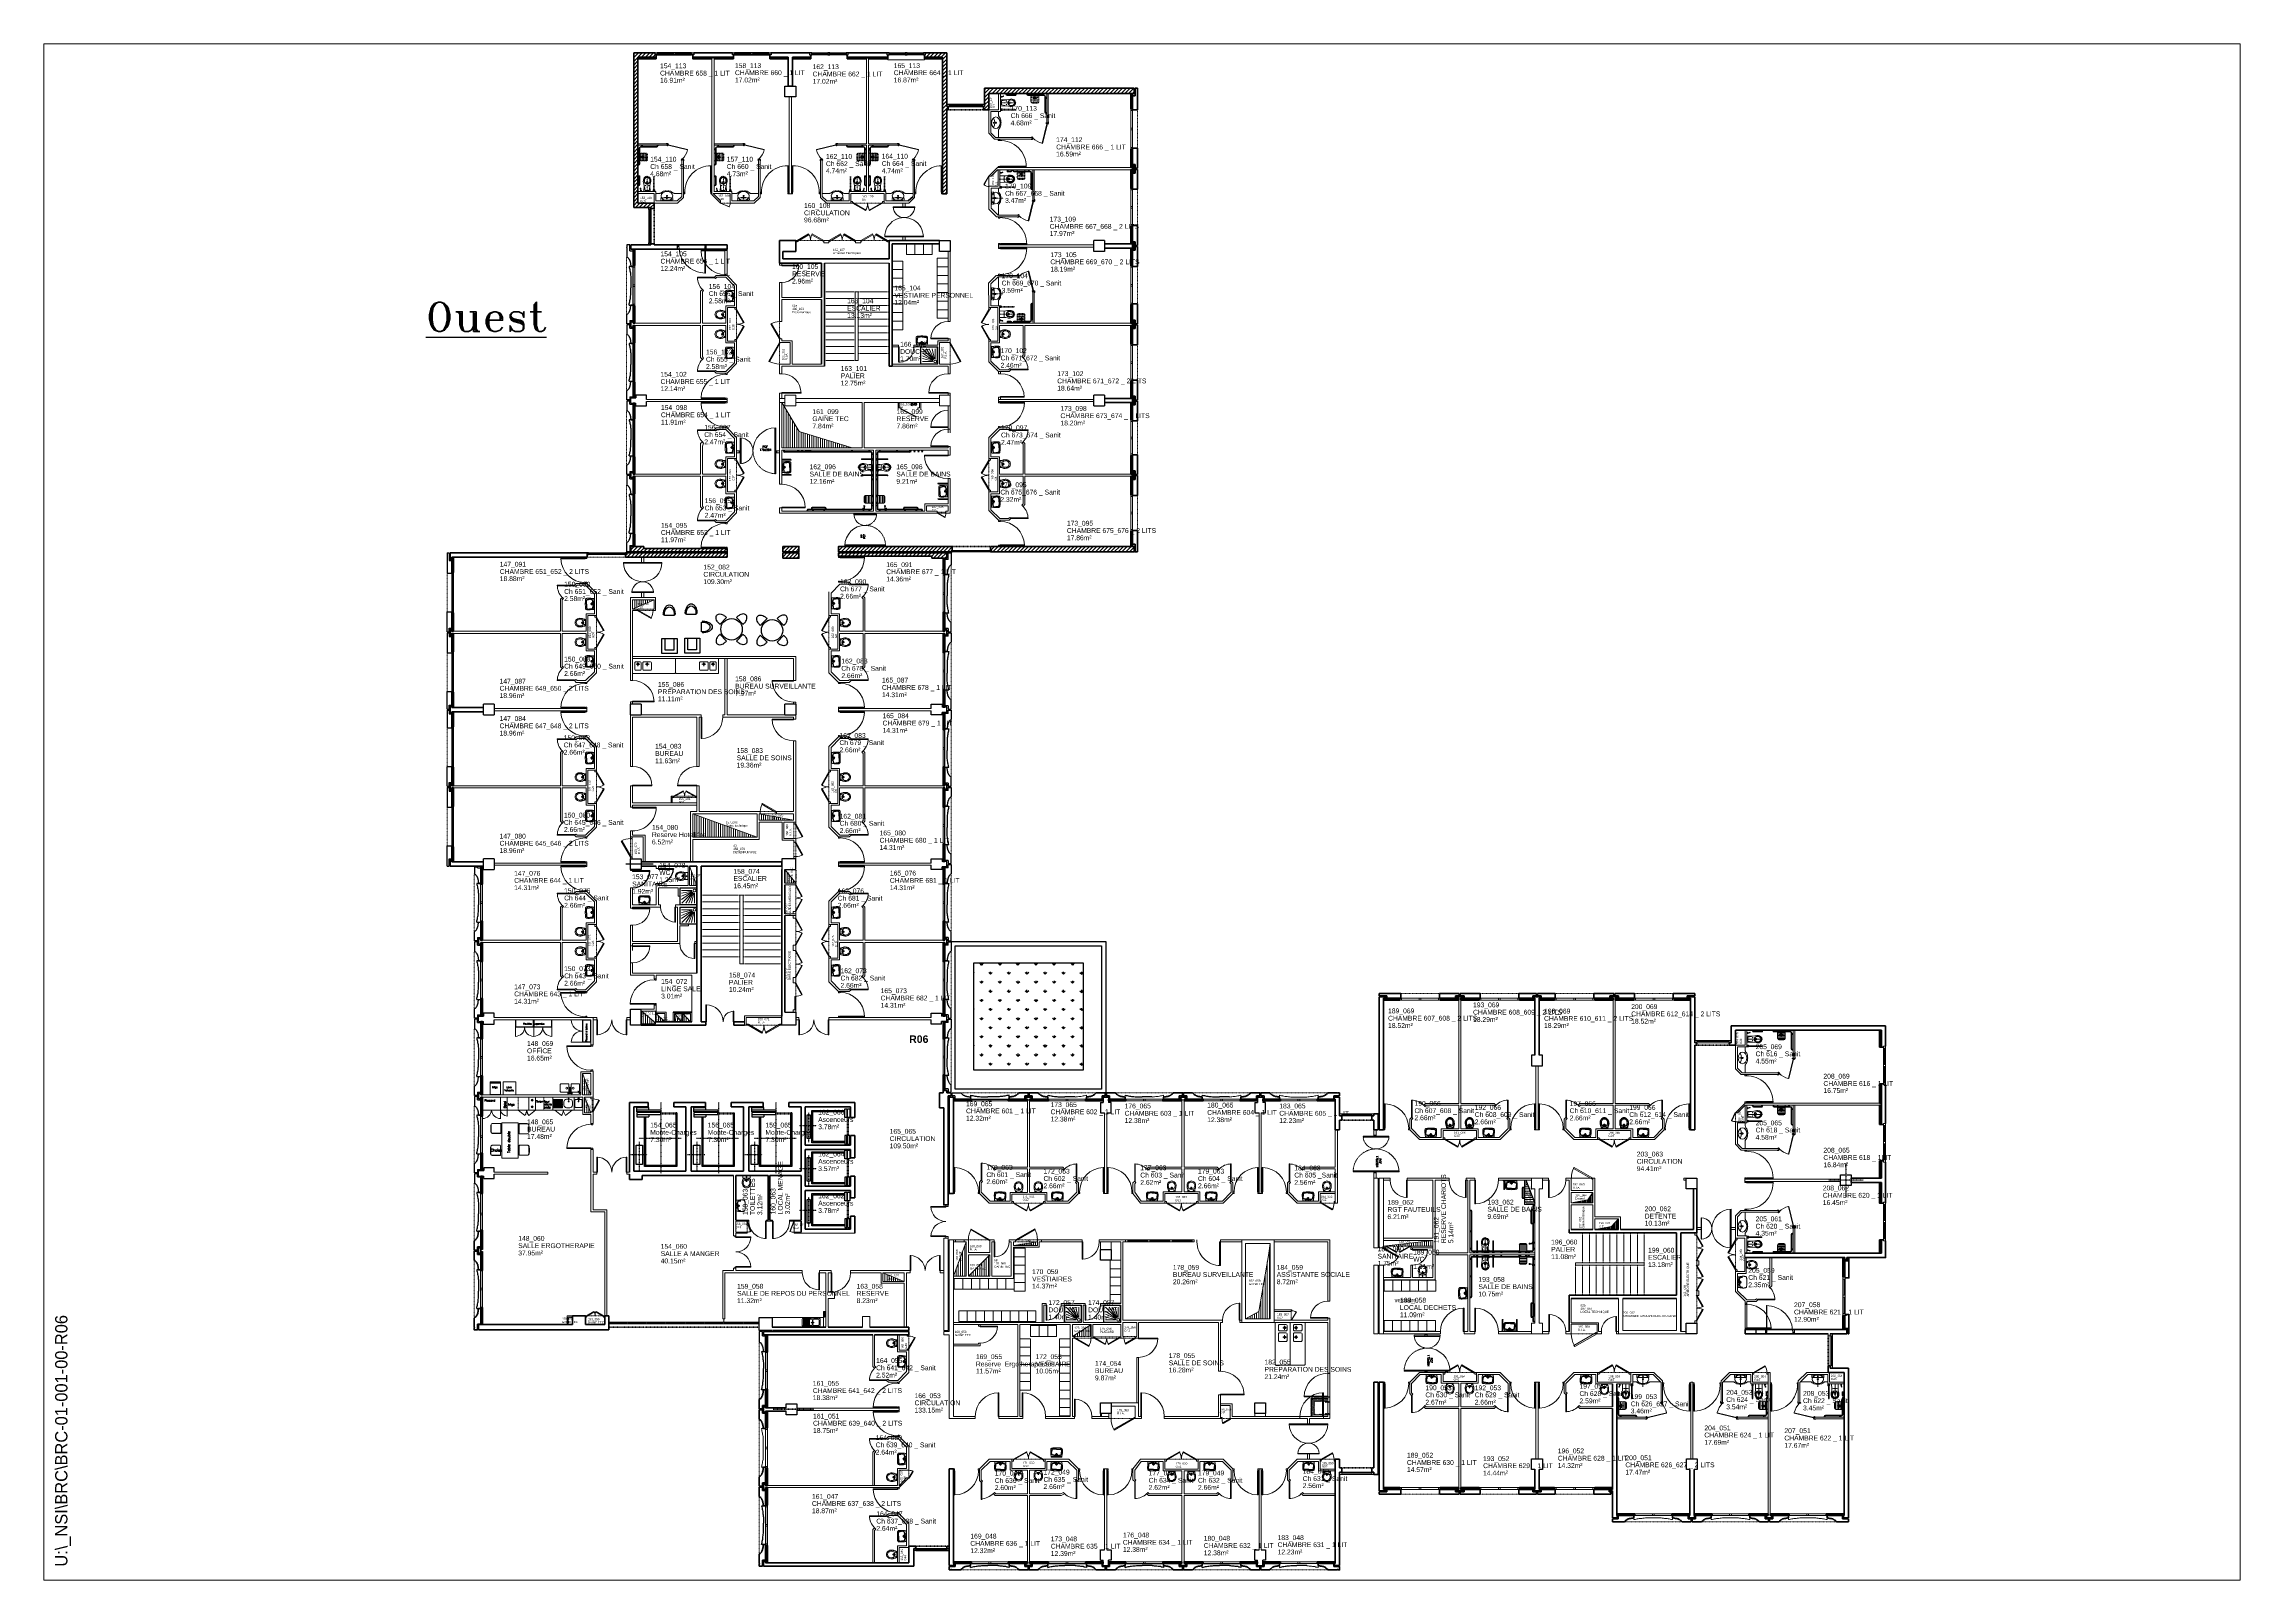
# Paper-space layout 'A3_sans cartouche' of a CAD drawing. Header units: metres, sheet in millimetres. Extents: x 2 to 411, y 1 to 287.
# The model-space entities are those that its viewports show. They can reach past a viewport. Long polylines and large blocks are cut down to what shows.
import ezdxf
from ezdxf.enums import TextEntityAlignment as Align

# ---------------------------------------------------------------- set-up
doc = ezdxf.new("R2010")
doc.units = ezdxf.units.M
doc.header["$LTSCALE"] = 0.6
doc.header["$MEASUREMENT"] = 0
for name, pattern in [('ACAD_ISO04W100', [30, 24, -3, 0, -3]), ('AXES2', [1.125, 0.75, -0.125, 0.125, -0.125]), ('CACHÉ', [0.25, 0.125, -0.125]), ('CONTINU', [0]), ('HIDDEN2', [0.1875, 0.125, -0.0625]), ('POINTILLÉS', [0.1, 0.05, -0.05])]:
    doc.linetypes.add(name, pattern=pattern)
doc.layers.get('0').update_dxf_attribs({"linetype": 'CONTINUOUS'})
for name, color, linetype in [('002 poteaux', 7, 'CONTINUOUS'), ('003 murs porteurs', 7, 'CONTINUOUS'), ('004 cloisons', 7, 'CONTINUOUS'), ('004 isolation', 7, 'CONTINUOUS'), ('006 sanitaire', 5, 'CONTINUOUS'), ('007 Fenêtre', 7, 'CONTINUOUS'), ('008 electrique', 7, 'CONTINUOUS'), ('010 Equipement CH', 190, 'CONTINUOUS'), ('011 S1', 5, 'CONTINUOUS'), ('A1100 Espace-vert', 7, 'CONTINUOUS'), ('A_Ascenseurs', 7, 'CONTINUOUS'), ('A_Etiqu_Gaine', 8, 'CONTINUOUS'), ('A_Etiqu_Gaine_ancien', 8, 'CONTINUOUS'), ('A_Etiqu_Gaine_code', 8, 'CONTINUOUS'), ('A_Etiqu_Local', 8, 'CONTINUOUS'), ('maçonnerie', 7, 'CONTINUOUS'), ("Protection d'angle", 7, 'CONTINUOUS'), ('TEXTE', 8, 'CONTINU'), ('VPMOB', 8, 'CONTINU')]:
    doc.layers.add(name, color=color, linetype=linetype)
for name, color, linetype, lineweight in [('A_Accès', 7, 'CONTINU', 20), ('A_CHASS', 4, 'CONTINU', 20), ('A_EQPM', 150, 'CONTINUOUS', 0), ('A_MURS_CLOI', 7, 'CONTINU', 20), ('A_MURS_STRU', 7, 'CONTINU', 35), ('A_PORT', 8, 'CONTINUOUS', 0), ('A_SANI', 5, 'CONTINU', 0)]:
    doc.layers.add(name, color=color, linetype=linetype, lineweight=lineweight)
doc.layers.get('010 Equipement CH').off()
doc.styles.add('Attribut', font='arial.ttf')
doc.styles.add('ROMANS', font='ROMANS')
doc.styles.add('ROMANS8', font='romans8', dxfattribs={"height": 10})
doc.styles.add('ROMANT', font='ROMANT')
doc.styles.add('TEXT_1', font='arial.ttf', dxfattribs={"height": 0.1})
pattern_1 = [(315, (106.072458, 225.85571), (0.024476773, 0.024476773), [])]
pattern_2 = [(315, (106.06861, 225.85571), (0.024476773, 0.024476773), [])]

# ---------------------------------------------------------------- blocks, each defined once
blk = doc.blocks.new('BROCA4-G19')
at = {"layer": '004 cloisons', "color": 52, "linetype": 'Continuous'}
for p, q in [((-0.925001, 35.309891), (-0.925001, 33.58989)), ((-0.845003, 33.58989), (-0.845003, 35.309891))]:
    blk.add_line(p, q, dxfattribs=at)
at = {"layer": '004 cloisons', "color": 7, "linetype": 'Continuous'}
for points in [[(-0.925001, 35.309891), (-0.845003, 35.309891), (-0.845003, 35.389885), (-0.925001, 35.389885)], [(-0.925001, 34.409897), (-0.845003, 34.409897), (-0.845003, 34.489891), (-0.925001, 34.489891)], [(-0.925001, 33.509895), (-0.845003, 33.509895), (-0.845003, 33.58989), (-0.925001, 33.58989)]]:
    blk.add_lwpolyline(points, close=True, dxfattribs=at)
blk = doc.blocks.new('BROCA4-G27')
at = {"layer": '004 cloisons', "color": 1, "linetype": 'Continuous'}
for p in [(22.156578, 34.869743), (22.156578, 34.130936)]:
    blk.add_line(p, (22.156578, 34.400337), dxfattribs=at)
blk.add_lwpolyline([(22.239983, 33.600342), (22.22752, 33.651499), (22.216158, 33.702516), (22.205825, 33.753606), (22.196455, 33.804977), (22.187978, 33.856841), (22.180325, 33.909409), (22.173427, 33.962892), (22.167216, 34.0175), (22.161622, 34.073444), (22.156578, 34.130936)], dxfattribs=at)
blk = doc.blocks.new('BROCA4-G26')
at = {"layer": '004 cloisons', "color": 1, "linetype": 'Continuous'}
for points in [[(22.239983, 33.600342), (22.04998, 33.600342), (22.04998, 35.400337), (22.239983, 35.400337)], [(22.239983, 35.400337), (22.22752, 35.34918), (22.216158, 35.298163), (22.205825, 35.247073), (22.196455, 35.195702), (22.187978, 35.143838), (22.180325, 35.09127), (22.173427, 35.037787), (22.167216, 34.983179), (22.161622, 34.927235), (22.156578, 34.869743)]]:
    blk.add_lwpolyline(points, dxfattribs=at)
at = {"layer": '004 cloisons'}
blk.add_blockref('BROCA4-G27', (0, 0), dxfattribs=at)
blk = doc.blocks.new('BROCA4-G43')
at = {"layer": '004 cloisons', "color": 1, "linetype": 'Continuous'}
for p in [(0.3184, 16.869776), (0.3184, 16.130968)]:
    blk.add_line(p, (0.3184, 16.40037), dxfattribs=at)
blk.add_lwpolyline([(0.234995, 15.600375), (0.247458, 15.651532), (0.25882, 15.70255), (0.269153, 15.753639), (0.278523, 15.80501), (0.287, 15.856874), (0.294653, 15.909442), (0.301551, 15.962925), (0.307762, 16.017533), (0.313356, 16.073477), (0.3184, 16.130968)], dxfattribs=at)
blk = doc.blocks.new('BROCA4-G42')
at = {"layer": '004 cloisons', "color": 1, "linetype": 'Continuous'}
for points in [[(0.234995, 17.40037), (0.247458, 17.349213), (0.25882, 17.298195), (0.269153, 17.247106), (0.278523, 17.195735), (0.287, 17.14387), (0.294653, 17.091302), (0.301551, 17.03782), (0.307762, 16.983211), (0.313356, 16.927267), (0.3184, 16.869776)], [(0.234995, 15.600375), (0.424998, 15.600375), (0.424998, 17.40037), (0.234995, 17.40037)]]:
    blk.add_lwpolyline(points, dxfattribs=at)
at = {"layer": '004 cloisons'}
blk.add_blockref('BROCA4-G43', (0, 0), dxfattribs=at)
blk = doc.blocks.new('BROCA4-G47')
at = {"layer": '004 cloisons', "color": 1, "linetype": 'Continuous'}
for p in [(0.3184, 13.269776), (0.3184, 12.530969)]:
    blk.add_line(p, (0.3184, 12.80037), dxfattribs=at)
blk.add_lwpolyline([(0.234995, 12.000375), (0.247458, 12.051532), (0.25882, 12.102549), (0.269153, 12.153639), (0.278523, 12.20501), (0.287, 12.256874), (0.294653, 12.309442), (0.301551, 12.362925), (0.307762, 12.417533), (0.313356, 12.473477), (0.3184, 12.530969)], dxfattribs=at)
blk = doc.blocks.new('BROCA4-G46')
at = {"layer": '004 cloisons', "color": 1, "linetype": 'Continuous'}
for points in [[(0.234995, 13.800368), (0.247458, 13.749211), (0.25882, 13.698194), (0.269153, 13.647105), (0.278523, 13.595734), (0.287, 13.54387), (0.294653, 13.491302), (0.301551, 13.43782), (0.307762, 13.383212), (0.313356, 13.327268), (0.3184, 13.269776)], [(0.234995, 12.000375), (0.424998, 12.000375), (0.424998, 13.800368), (0.234995, 13.800368)]]:
    blk.add_lwpolyline(points, dxfattribs=at)
at = {"layer": '004 cloisons'}
blk.add_blockref('BROCA4-G47', (0, 0), dxfattribs=at)
blk = doc.blocks.new('BROCA4-G65')
at = {"layer": '007 Fenêtre', "linetype": 'Continuous'}
for p in [(13.593613, 2.269392), (13.593613, 1.530585)]:
    blk.add_line(p, (13.593613, 1.999991), dxfattribs=at)
for points in [[(13.510208, 2.799986), (13.700211, 2.799986), (13.700211, 0.999995), (13.510208, 0.999995)], [(13.510208, 2.799986), (13.52267, 2.748829), (13.534033, 2.697812), (13.544365, 2.646723), (13.553736, 2.595351), (13.562213, 2.543487), (13.569866, 2.490919), (13.576764, 2.437436), (13.582975, 2.382828), (13.588568, 2.326884), (13.593613, 2.269392)], [(13.510208, 0.999995), (13.52267, 1.051152), (13.534033, 1.102169), (13.544365, 1.153258), (13.553736, 1.204629), (13.562213, 1.256492), (13.569866, 1.30906), (13.576764, 1.362542), (13.582975, 1.41715), (13.588568, 1.473094), (13.593613, 1.530585)]]:
    blk.add_lwpolyline(points, dxfattribs=at)
blk = doc.blocks.new('BROCA4-G93')
at = {"layer": '004 cloisons', "color": 1, "linetype": 'Continuous'}
for p in [(13.593613, 9.469394), (13.593613, 8.730586)]:
    blk.add_line(p, (13.593613, 9.199992), dxfattribs=at)
blk.add_lwpolyline([(13.510208, 9.999988), (13.52267, 9.948831), (13.534033, 9.897813), (13.544365, 9.846724), (13.553736, 9.795353), (13.562213, 9.743488), (13.569866, 9.69092), (13.576764, 9.637438), (13.582975, 9.582829), (13.588568, 9.526885), (13.593613, 9.469394)], dxfattribs=at)
blk = doc.blocks.new('BROCA4-G92')
at = {"layer": '004 cloisons', "color": 1, "linetype": 'Continuous'}
for points in [[(13.510208, 9.999988), (13.700211, 9.999988), (13.700211, 8.199994), (13.510208, 8.199994)], [(13.510208, 8.199994), (13.52267, 8.251151), (13.534033, 8.302169), (13.544365, 8.353257), (13.553736, 8.404628), (13.562213, 8.456492), (13.569866, 8.50906), (13.576764, 8.562543), (13.582975, 8.617151), (13.588568, 8.673095), (13.593613, 8.730586)]]:
    blk.add_lwpolyline(points, dxfattribs=at)
at = {"layer": '004 cloisons'}
blk.add_blockref('BROCA4-G93', (0, 0), dxfattribs=at)
blk = doc.blocks.new('BROCA4-G110')
at = {"layer": '004 cloisons', "color": 5, "linetype": 'Continuous'}
for p, q in [((0.274989, 25.675264), (0.424998, 25.675264)), ((0.324992, 26.40037), (0.424998, 26.40037)), ((0.424998, 26.40037), (0.424998, 25.675264))]:
    blk.add_line(p, q, dxfattribs=at)
for points in [[(0.124987, 25.950373), (0.149856, 25.970713), (0.171611, 25.990482), (0.190522, 26.009686), (0.206861, 26.02833), (0.220896, 26.046419), (0.232898, 26.063957), (0.243138, 26.080951), (0.251886, 26.097405), (0.259413, 26.113324), (0.265988, 26.128714), (0.265988, 26.128714), (0.269, 26.136223), (0.271856, 26.143669), (0.274569, 26.151119), (0.277154, 26.158641), (0.279624, 26.166304), (0.281993, 26.174174), (0.284276, 26.18232), (0.286486, 26.19081), (0.288636, 26.199711), (0.290742, 26.209091), (0.290742, 26.209091), (0.294852, 26.229358), (0.298812, 26.251147), (0.302599, 26.273793), (0.306188, 26.296632), (0.309554, 26.318998), (0.312673, 26.340226), (0.315519, 26.35965), (0.318069, 26.376607), (0.320298, 26.390429), (0.32218, 26.400454)], [(0.274989, 25.675264), (0.274989, 25.52537), (0.124987, 25.52537), (0.124987, 25.950373)]]:
    blk.add_lwpolyline(points, dxfattribs=at)
blk = doc.blocks.new('BROCA4-G109')
at = {"layer": '004 cloisons'}
blk.add_blockref('BROCA4-G110', (0, 0), dxfattribs=at)
blk = doc.blocks.new('BROCA4-G113')
at = {"layer": '004 cloisons', "color": 5, "linetype": 'Continuous'}
for p, q in [((0.274989, 25.325472), (0.424998, 25.325472)), ((0.324992, 24.600367), (0.424998, 24.600367)), ((0.424998, 24.600367), (0.424998, 25.325472))]:
    blk.add_line(p, q, dxfattribs=at)
for points in [[(0.274989, 25.325472), (0.274989, 25.475367), (0.124987, 25.475367), (0.124987, 25.050364)], [(0.124987, 25.050364), (0.149856, 25.030024), (0.171611, 25.010254), (0.190522, 24.99105), (0.206861, 24.972406), (0.220896, 24.954318), (0.232898, 24.936779), (0.243138, 24.919785), (0.251886, 24.903331), (0.259413, 24.887412), (0.265988, 24.872022), (0.265988, 24.872022), (0.269, 24.864513), (0.271856, 24.857068), (0.274569, 24.849617), (0.277154, 24.842095), (0.279624, 24.834432), (0.281993, 24.826562), (0.284276, 24.818416), (0.286486, 24.809926), (0.288636, 24.801026), (0.290742, 24.791646), (0.290742, 24.791646), (0.294852, 24.771379), (0.298812, 24.749589), (0.302599, 24.726943), (0.306188, 24.704105), (0.309554, 24.681739), (0.312673, 24.660512), (0.315519, 24.641089), (0.318069, 24.624134), (0.320298, 24.610312), (0.32218, 24.60029)]]:
    blk.add_lwpolyline(points, dxfattribs=at)
blk = doc.blocks.new('BROCA4-G112')
at = {"layer": '004 cloisons'}
blk.add_blockref('BROCA4-G113', (0, 0), dxfattribs=at)
blk = doc.blocks.new('BROCA4-G116')
at = {"layer": '004 cloisons', "color": 5, "linetype": 'Continuous'}
for p, q in [((0.274989, 21.725473), (0.424998, 21.725473)), ((0.424998, 21.000368), (0.424998, 21.725473)), ((0.324992, 21.000368), (0.424998, 21.000368))]:
    blk.add_line(p, q, dxfattribs=at)
for points in [[(0.274989, 21.725473), (0.274989, 21.875368), (0.124987, 21.875368), (0.124987, 21.450365)], [(0.124987, 21.450365), (0.149856, 21.430025), (0.171611, 21.410256), (0.190522, 21.391052), (0.206861, 21.372408), (0.220896, 21.354319), (0.232898, 21.33678), (0.243138, 21.319787), (0.251886, 21.303333), (0.259413, 21.287413), (0.265988, 21.272024), (0.265988, 21.272024), (0.269, 21.264515), (0.271856, 21.257069), (0.274569, 21.249619), (0.277154, 21.242096), (0.279624, 21.234434), (0.281993, 21.226564), (0.284276, 21.218417), (0.286486, 21.209928), (0.288636, 21.201027), (0.290742, 21.191647), (0.290742, 21.191647), (0.294852, 21.17138), (0.298812, 21.149591), (0.302599, 21.126945), (0.306188, 21.104106), (0.309554, 21.081741), (0.312673, 21.060514), (0.315519, 21.04109), (0.318069, 21.024135), (0.320298, 21.010314), (0.32218, 21.000292)]]:
    blk.add_lwpolyline(points, dxfattribs=at)
blk = doc.blocks.new('BROCA4-G115')
at = {"layer": '004 cloisons'}
blk.add_blockref('BROCA4-G116', (0, 0), dxfattribs=at)
blk = doc.blocks.new('BROCA4-G119')
at = {"layer": '004 cloisons', "color": 5, "linetype": 'Continuous'}
for p, q in [((0.274989, 18.125475), (0.424998, 18.125475)), ((0.324992, 17.40037), (0.424998, 17.40037)), ((0.424998, 17.40037), (0.424998, 18.125475))]:
    blk.add_line(p, q, dxfattribs=at)
for points in [[(0.274989, 18.125475), (0.274989, 18.27537), (0.124987, 18.27537), (0.124987, 17.850367)], [(0.124987, 17.850367), (0.149856, 17.830027), (0.171611, 17.810257), (0.190522, 17.791053), (0.206861, 17.772409), (0.220896, 17.754321), (0.232898, 17.736782), (0.243138, 17.719788), (0.251886, 17.703334), (0.259413, 17.687415), (0.265988, 17.672025), (0.265988, 17.672025), (0.269, 17.664516), (0.271856, 17.657071), (0.274569, 17.64962), (0.277154, 17.642098), (0.279624, 17.634435), (0.281993, 17.626565), (0.284276, 17.618419), (0.286486, 17.609929), (0.288636, 17.601029), (0.290742, 17.591649), (0.290742, 17.591649), (0.294852, 17.571382), (0.298812, 17.549593), (0.302599, 17.526946), (0.306188, 17.504108), (0.309554, 17.481742), (0.312673, 17.460515), (0.315519, 17.441092), (0.318069, 17.424137), (0.320298, 17.410316), (0.32218, 17.400293)]]:
    blk.add_lwpolyline(points, dxfattribs=at)
blk = doc.blocks.new('BROCA4-G118')
at = {"layer": '004 cloisons'}
blk.add_blockref('BROCA4-G119', (0, 0), dxfattribs=at)
blk = doc.blocks.new('BROCA4-G121')
at = {"layer": '004 cloisons', "color": 1, "linetype": 'Continuous'}
for p in [(0.3184, 20.469778), (0.3184, 19.73097)]:
    blk.add_line(p, (0.3184, 20.000372), dxfattribs=at)
blk.add_lwpolyline([(0.234995, 19.200377), (0.247458, 19.251534), (0.25882, 19.302551), (0.269153, 19.35364), (0.278523, 19.405012), (0.287, 19.456876), (0.294653, 19.509444), (0.301551, 19.562927), (0.307762, 19.617535), (0.313356, 19.673479), (0.3184, 19.73097)], dxfattribs=at)
blk = doc.blocks.new('BROCA4-G120')
at = {"layer": '004 cloisons', "color": 1, "linetype": 'Continuous'}
for points in [[(0.234995, 21.000368), (0.247458, 20.949211), (0.25882, 20.898194), (0.269153, 20.847105), (0.278523, 20.795734), (0.287, 20.743871), (0.294653, 20.691303), (0.301551, 20.637821), (0.307762, 20.583213), (0.313356, 20.527269), (0.3184, 20.469778)], [(0.234995, 19.200377), (0.424998, 19.200377), (0.424998, 21.000368), (0.234995, 21.000368)]]:
    blk.add_lwpolyline(points, dxfattribs=at)
at = {"layer": '004 cloisons'}
blk.add_blockref('BROCA4-G121', (0, 0), dxfattribs=at)
blk = doc.blocks.new('BROCA4-G123')
at = {"layer": '004 cloisons', "color": 5, "linetype": 'Continuous'}
for p, q in [((0.274989, 18.475283), (0.424998, 18.475283)), ((0.324992, 19.200388), (0.424998, 19.200388)), ((0.424998, 19.200388), (0.424998, 18.475283))]:
    blk.add_line(p, q, dxfattribs=at)
for points in [[(0.124987, 18.750391), (0.149856, 18.770731), (0.171611, 18.7905), (0.190522, 18.809704), (0.206861, 18.828348), (0.220896, 18.846437), (0.232898, 18.863976), (0.243138, 18.880969), (0.251886, 18.897423), (0.259413, 18.913343), (0.265988, 18.928732), (0.265988, 18.928732), (0.269, 18.936241), (0.271856, 18.943687), (0.274569, 18.951137), (0.277154, 18.95866), (0.279624, 18.966322), (0.281993, 18.974193), (0.284276, 18.982339), (0.286486, 18.990828), (0.288636, 18.999729), (0.290742, 19.009109), (0.290742, 19.009109), (0.294852, 19.029376), (0.298812, 19.051165), (0.302599, 19.073812), (0.306188, 19.09665), (0.309554, 19.119015), (0.312673, 19.140242), (0.315519, 19.159666), (0.318069, 19.176621), (0.320298, 19.190442), (0.32218, 19.200464)], [(0.274989, 18.475283), (0.274989, 18.325388), (0.124987, 18.325388), (0.124987, 18.750391)]]:
    blk.add_lwpolyline(points, dxfattribs=at)
blk = doc.blocks.new('BROCA4-G122')
at = {"layer": '004 cloisons'}
blk.add_blockref('BROCA4-G123', (0, 0), dxfattribs=at)
blk = doc.blocks.new('BROCA4-G127')
at = {"layer": '004 cloisons', "color": 5, "linetype": 'Continuous'}
for p, q in [((0.324992, 22.800371), (0.424998, 22.800371)), ((0.424998, 22.800371), (0.424998, 22.075266)), ((0.274989, 22.075266), (0.424998, 22.075266))]:
    blk.add_line(p, q, dxfattribs=at)
for points in [[(0.124987, 22.350374), (0.149856, 22.370714), (0.171611, 22.390484), (0.190522, 22.409688), (0.206861, 22.428332), (0.220896, 22.44642), (0.232898, 22.463959), (0.243138, 22.480953), (0.251886, 22.497407), (0.259413, 22.513326), (0.265988, 22.528716), (0.265988, 22.528716), (0.269, 22.536225), (0.271856, 22.54367), (0.274569, 22.55112), (0.277154, 22.558643), (0.279624, 22.566305), (0.281993, 22.574176), (0.284276, 22.582322), (0.286486, 22.590811), (0.288636, 22.599712), (0.290742, 22.609092), (0.290742, 22.609092), (0.294852, 22.629359), (0.298812, 22.651148), (0.302599, 22.673795), (0.306188, 22.696634), (0.309554, 22.719), (0.312673, 22.740227), (0.315519, 22.759652), (0.318069, 22.776608), (0.320298, 22.790431), (0.32218, 22.800455)], [(0.274989, 22.075266), (0.274989, 21.925371), (0.124987, 21.925371), (0.124987, 22.350374)]]:
    blk.add_lwpolyline(points, dxfattribs=at)
blk = doc.blocks.new('BROCA4-G126')
at = {"layer": '004 cloisons'}
blk.add_blockref('BROCA4-G127', (0, 0), dxfattribs=at)
blk = doc.blocks.new('BROCA4-G129')
at = {"layer": '004 cloisons', "color": 1, "linetype": 'Continuous'}
for p in [(0.3184, 24.069773), (0.3184, 23.330965)]:
    blk.add_line(p, (0.3184, 23.600367), dxfattribs=at)
blk.add_lwpolyline([(0.234995, 22.800371), (0.247458, 22.851528), (0.25882, 22.902546), (0.269153, 22.953635), (0.278523, 23.005006), (0.287, 23.05687), (0.294653, 23.109439), (0.301551, 23.162921), (0.307762, 23.217529), (0.313356, 23.273474), (0.3184, 23.330965)], dxfattribs=at)
blk = doc.blocks.new('BROCA4-G128')
at = {"layer": '004 cloisons', "color": 1, "linetype": 'Continuous'}
for points in [[(0.234995, 24.600367), (0.247458, 24.54921), (0.25882, 24.498192), (0.269153, 24.447103), (0.278523, 24.395732), (0.287, 24.343867), (0.294653, 24.291299), (0.301551, 24.237817), (0.307762, 24.183208), (0.313356, 24.127264), (0.3184, 24.069773)], [(0.234995, 22.800371), (0.424998, 22.800371), (0.424998, 24.600367), (0.234995, 24.600367)]]:
    blk.add_lwpolyline(points, dxfattribs=at)
at = {"layer": '004 cloisons'}
blk.add_blockref('BROCA4-G129', (0, 0), dxfattribs=at)
blk = doc.blocks.new('BROCA4-G131')
at = {"layer": '004 cloisons', "color": 5, "linetype": 'Continuous'}
for p, q in [((-1.150007, 32.60001), (-1.150007, 33.549892)), ((-1.150007, 33.549892), (-0.925001, 33.549892)), ((-1.050004, 32.60001), (-1.050004, 32.950005)), ((-1.050004, 32.950005), (-0.925001, 32.950005)), ((-0.925001, 32.950005), (-0.925001, 33.549892)), ((-1.150007, 32.60001), (-1.050004, 32.60001))]:
    blk.add_line(p, q, dxfattribs=at)
blk = doc.blocks.new('BROCA4-G134')
at = {"layer": '004 cloisons', "color": 5, "linetype": 'Continuous'}
for p, q in [((0.324992, 30.000372), (0.424998, 30.000372)), ((0.424998, 30.000372), (0.424998, 29.275267)), ((0.274989, 29.275267), (0.424998, 29.275267))]:
    blk.add_line(p, q, dxfattribs=at)
for points in [[(0.124987, 29.550375), (0.149856, 29.570715), (0.171611, 29.590484), (0.190522, 29.609688), (0.206861, 29.628332), (0.220896, 29.646421), (0.232898, 29.66396), (0.243138, 29.680953), (0.251886, 29.697407), (0.259413, 29.713327), (0.265988, 29.728716), (0.265988, 29.728716), (0.269, 29.736225), (0.271856, 29.743671), (0.274569, 29.751121), (0.277154, 29.758644), (0.279624, 29.766306), (0.281993, 29.774177), (0.284276, 29.782323), (0.286486, 29.790812), (0.288636, 29.799713), (0.290742, 29.809093), (0.290742, 29.809093), (0.294852, 29.82936), (0.298812, 29.851149), (0.302599, 29.873796), (0.306188, 29.896635), (0.309554, 29.919), (0.312673, 29.940228), (0.315519, 29.959653), (0.318069, 29.976609), (0.320298, 29.990432), (0.32218, 30.000456)], [(0.274989, 29.275267), (0.274989, 29.125372), (0.124987, 29.125372), (0.124987, 29.550375)]]:
    blk.add_lwpolyline(points, dxfattribs=at)
blk = doc.blocks.new('BROCA4-G133')
at = {"layer": '004 cloisons'}
blk.add_blockref('BROCA4-G134', (0, 0), dxfattribs=at)
blk = doc.blocks.new('BROCA4-G137')
at = {"layer": '004 cloisons', "color": 1, "linetype": 'Continuous'}
for p in [(0.3184, 27.669771), (0.3184, 26.930964)]:
    blk.add_line(p, (0.3184, 27.200365), dxfattribs=at)
blk.add_lwpolyline([(0.234995, 26.40037), (0.247458, 26.451527), (0.25882, 26.502544), (0.269153, 26.553633), (0.278523, 26.605005), (0.287, 26.656869), (0.294653, 26.709437), (0.301551, 26.76292), (0.307762, 26.817528), (0.313356, 26.873472), (0.3184, 26.930964)], dxfattribs=at)
blk = doc.blocks.new('BROCA4-G136')
at = {"layer": '004 cloisons', "color": 1, "linetype": 'Continuous'}
for points in [[(0.234995, 28.200365), (0.247458, 28.149208), (0.25882, 28.09819), (0.269153, 28.047101), (0.278523, 27.99573), (0.287, 27.943866), (0.294653, 27.891298), (0.301551, 27.837815), (0.307762, 27.783207), (0.313356, 27.727263), (0.3184, 27.669771)], [(0.234995, 26.40037), (0.424998, 26.40037), (0.424998, 28.200365), (0.234995, 28.200365)]]:
    blk.add_lwpolyline(points, dxfattribs=at)
at = {"layer": '004 cloisons'}
blk.add_blockref('BROCA4-G137', (0, 0), dxfattribs=at)
blk = doc.blocks.new('BROCA4-G139')
at = {"layer": '004 cloisons', "color": 5, "linetype": 'Continuous'}
for p, q in [((0.274989, 28.925474), (0.424998, 28.925474)), ((0.424998, 28.200369), (0.424998, 28.925474)), ((0.324992, 28.200369), (0.424998, 28.200369))]:
    blk.add_line(p, q, dxfattribs=at)
for points in [[(0.274989, 28.925474), (0.274989, 29.075369), (0.124987, 29.075369), (0.124987, 28.650366)], [(0.124987, 28.650366), (0.149856, 28.630026), (0.171611, 28.610256), (0.190522, 28.591052), (0.206861, 28.572409), (0.220896, 28.55432), (0.232898, 28.536781), (0.243138, 28.519787), (0.251886, 28.503333), (0.259413, 28.487414), (0.265988, 28.472024), (0.265988, 28.472024), (0.269, 28.464515), (0.271856, 28.45707), (0.274569, 28.44962), (0.277154, 28.442097), (0.279624, 28.434435), (0.281993, 28.426564), (0.284276, 28.418418), (0.286486, 28.409929), (0.288636, 28.401028), (0.290742, 28.391648), (0.290742, 28.391648), (0.294852, 28.371381), (0.298812, 28.349592), (0.302599, 28.326945), (0.306188, 28.304107), (0.309554, 28.281741), (0.312673, 28.260514), (0.315519, 28.241091), (0.318069, 28.224136), (0.320298, 28.210315), (0.32218, 28.200293)]]:
    blk.add_lwpolyline(points, dxfattribs=at)
blk = doc.blocks.new('BROCA4-G138')
at = {"layer": '004 cloisons'}
blk.add_blockref('BROCA4-G139', (0, 0), dxfattribs=at)
blk = doc.blocks.new('BROCA4-G142')
at = {"layer": '004 cloisons', "color": 1, "linetype": 'Continuous'}
for p in [(0.3184, 31.269773), (0.3184, 30.530966)]:
    blk.add_line(p, (0.3184, 30.800367), dxfattribs=at)
blk.add_lwpolyline([(0.234995, 30.000372), (0.247458, 30.051529), (0.25882, 30.102547), (0.269153, 30.153636), (0.278523, 30.205007), (0.287, 30.256871), (0.294653, 30.309439), (0.301551, 30.362922), (0.307762, 30.41753), (0.313356, 30.473474), (0.3184, 30.530966)], dxfattribs=at)
blk = doc.blocks.new('BROCA4-G141')
at = {"layer": '004 cloisons', "color": 1, "linetype": 'Continuous'}
for points in [[(0.234995, 31.800367), (0.247458, 31.74921), (0.25882, 31.698193), (0.269153, 31.647104), (0.278523, 31.595732), (0.287, 31.543868), (0.294653, 31.4913), (0.301551, 31.437817), (0.307762, 31.383209), (0.313356, 31.327265), (0.3184, 31.269773)], [(0.234995, 30.000372), (0.424998, 30.000372), (0.424998, 31.800367), (0.234995, 31.800367)]]:
    blk.add_lwpolyline(points, dxfattribs=at)
at = {"layer": '004 cloisons'}
blk.add_blockref('BROCA4-G142', (0, 0), dxfattribs=at)
blk = doc.blocks.new('BROCA4-G144')
at = {"layer": '004 cloisons', "color": 5, "linetype": 'Continuous'}
for p, q in [((0.274989, 32.525471), (0.424998, 32.525471)), ((0.324992, 31.800367), (0.424998, 31.800367)), ((0.424998, 31.800367), (0.424998, 32.525471))]:
    blk.add_line(p, q, dxfattribs=at)
for points in [[(0.274989, 32.525471), (0.274989, 32.566349), (0.124987, 32.566349), (0.124987, 32.250362)], [(0.124987, 32.250362), (0.149856, 32.230022), (0.171611, 32.210253), (0.190522, 32.191049), (0.206861, 32.172405), (0.220896, 32.154316), (0.232898, 32.136778), (0.243138, 32.119784), (0.251886, 32.10333), (0.259413, 32.087411), (0.265988, 32.072022), (0.265988, 32.072022), (0.269, 32.064513), (0.271856, 32.057067), (0.274569, 32.049617), (0.277154, 32.042095), (0.279624, 32.034432), (0.281993, 32.026562), (0.284276, 32.018416), (0.286486, 32.009926), (0.288636, 32.001026), (0.290742, 31.991646), (0.290742, 31.991646), (0.294852, 31.971379), (0.298812, 31.94959), (0.302599, 31.926944), (0.306188, 31.904105), (0.309554, 31.88174), (0.312673, 31.860513), (0.315519, 31.841089), (0.318069, 31.824134), (0.320298, 31.810313), (0.32218, 31.800291)]]:
    blk.add_lwpolyline(points, dxfattribs=at)
blk = doc.blocks.new('BROCA4-G143')
at = {"layer": '004 cloisons'}
blk.add_blockref('BROCA4-G144', (0, 0), dxfattribs=at)
blk = doc.blocks.new('BROCA4-G451')
at = {"layer": '004 cloisons', "color": 1, "linetype": 'Continuous'}
for p in [(23.78093, 21.856592), (24.519737, 21.856592)]:
    blk.add_line(p, (24.050331, 21.856592), dxfattribs=at)
blk.add_lwpolyline([(23.250336, 21.939997), (23.301493, 21.927535), (23.35251, 21.916172), (23.403599, 21.90584), (23.454971, 21.896469), (23.506835, 21.887992), (23.559403, 21.880339), (23.612886, 21.873441), (23.667494, 21.86723), (23.723438, 21.861637), (23.78093, 21.856592)], dxfattribs=at)
blk = doc.blocks.new('BROCA4-G450')
at = {"layer": '004 cloisons', "color": 1, "linetype": 'Continuous'}
for points in [[(23.250336, 21.939997), (23.250336, 21.749994), (25.050329, 21.749994), (25.050329, 21.939997)], [(25.050329, 21.939997), (24.999172, 21.927535), (24.948155, 21.916172), (24.897066, 21.90584), (24.845695, 21.896469), (24.793831, 21.887992), (24.741263, 21.880339), (24.687781, 21.873441), (24.633173, 21.86723), (24.577229, 21.861637), (24.519737, 21.856592)]]:
    blk.add_lwpolyline(points, dxfattribs=at)
at = {"layer": '004 cloisons'}
blk.add_blockref('BROCA4-G451', (0, 0), dxfattribs=at)
blk = doc.blocks.new('BROCA4-G455')
at = {"layer": '004 cloisons', "color": 1, "linetype": 'Continuous'}
for p in [(22.15691, 24.081827), (22.15691, 23.38077)]:
    blk.add_line(p, (22.15691, 23.650171), dxfattribs=at)
blk.add_lwpolyline([(22.240314, 22.850176), (22.227852, 22.901333), (22.21649, 22.952351), (22.206157, 23.00344), (22.196787, 23.054811), (22.18831, 23.106675), (22.180657, 23.159243), (22.173759, 23.212726), (22.167548, 23.267334), (22.161954, 23.323278), (22.15691, 23.38077)], dxfattribs=at)
blk = doc.blocks.new('BROCA4-G454')
at = {"layer": '004 cloisons', "color": 1, "linetype": 'Continuous'}
for points in [[(22.240314, 22.850176), (22.050312, 22.850176), (22.050312, 24.600344), (22.240314, 24.600344)], [(22.240314, 24.600344), (22.227852, 24.561633), (22.21649, 24.518559), (22.206157, 24.471663), (22.196787, 24.421485), (22.18831, 24.368568), (22.180657, 24.313453), (22.173759, 24.25668), (22.167548, 24.19879), (22.161954, 24.140326), (22.15691, 24.081827)]]:
    blk.add_lwpolyline(points, dxfattribs=at)
at = {"layer": '004 cloisons'}
blk.add_blockref('BROCA4-G455', (0, 0), dxfattribs=at)
blk = doc.blocks.new('BROCA4-G483')
at = {"layer": '004 cloisons', "color": 1, "linetype": 'Continuous'}
for p in [(22.156578, 27.669752), (22.156578, 26.930944)]:
    blk.add_line(p, (22.156578, 27.200346), dxfattribs=at)
blk.add_lwpolyline([(22.239983, 26.400351), (22.22752, 26.451508), (22.216158, 26.502525), (22.205825, 26.553614), (22.196455, 26.604986), (22.187978, 26.65685), (22.180325, 26.709418), (22.173427, 26.762901), (22.167216, 26.817509), (22.161622, 26.873453), (22.156578, 26.930944)], dxfattribs=at)
blk = doc.blocks.new('BROCA4-G482')
at = {"layer": '004 cloisons', "color": 1, "linetype": 'Continuous'}
for points in [[(22.239983, 26.400351), (22.04998, 26.400351), (22.04998, 28.200342), (22.239983, 28.200342)], [(22.239983, 28.200342), (22.22752, 28.149185), (22.216158, 28.098168), (22.205825, 28.047079), (22.196455, 27.995709), (22.187978, 27.943845), (22.180325, 27.891277), (22.173427, 27.837795), (22.167216, 27.783187), (22.161622, 27.727243), (22.156578, 27.669752)]]:
    blk.add_lwpolyline(points, dxfattribs=at)
at = {"layer": '004 cloisons'}
blk.add_blockref('BROCA4-G483', (0, 0), dxfattribs=at)
blk = doc.blocks.new('BROCA4-G491')
at = {"layer": '004 cloisons', "color": 1, "linetype": 'Continuous'}
for p in [(22.156578, 31.269747), (22.156578, 30.530939)]:
    blk.add_line(p, (22.156578, 30.800341), dxfattribs=at)
blk.add_lwpolyline([(22.239983, 30.000345), (22.22752, 30.051502), (22.216158, 30.10252), (22.205825, 30.153609), (22.196455, 30.20498), (22.187978, 30.256845), (22.180325, 30.309413), (22.173427, 30.362895), (22.167216, 30.417503), (22.161622, 30.473448), (22.156578, 30.530939)], dxfattribs=at)
blk = doc.blocks.new('BROCA4-G490')
at = {"layer": '004 cloisons', "color": 1, "linetype": 'Continuous'}
for points in [[(22.239983, 30.000345), (22.04998, 30.000345), (22.04998, 31.800343), (22.239983, 31.800343)], [(22.239983, 31.800343), (22.22752, 31.749185), (22.216158, 31.698167), (22.205825, 31.647078), (22.196455, 31.595706), (22.187978, 31.543842), (22.180325, 31.491273), (22.173427, 31.437791), (22.167216, 31.383182), (22.161622, 31.327238), (22.156578, 31.269747)]]:
    blk.add_lwpolyline(points, dxfattribs=at)
at = {"layer": '004 cloisons'}
blk.add_blockref('BROCA4-G491', (0, 0), dxfattribs=at)
blk = doc.blocks.new('BROCA4-G569')
at = {"layer": '004 cloisons', "color": 5, "linetype": 'Continuous'}
for p, q in [((7.374991, 54.124783), (7.525, 54.124783)), ((7.424994, 53.399677), (7.525, 53.399677)), ((7.525, 53.399677), (7.525, 54.124783))]:
    blk.add_line(p, q, dxfattribs=at)
for points in [[(7.374991, 54.124783), (7.374991, 54.274677), (7.22499, 54.274677), (7.22499, 53.849674)], [(7.22499, 53.849674), (7.249859, 53.829334), (7.271614, 53.809565), (7.290525, 53.790361), (7.306863, 53.771717), (7.320898, 53.753628), (7.3329, 53.73609), (7.34314, 53.719096), (7.351889, 53.702642), (7.359415, 53.686723), (7.36599, 53.671333), (7.36599, 53.671333), (7.369002, 53.663824), (7.371858, 53.656378), (7.374571, 53.648928), (7.377156, 53.641406), (7.379626, 53.633743), (7.381995, 53.625873), (7.384278, 53.617727), (7.386488, 53.609237), (7.388639, 53.600336), (7.390744, 53.590956), (7.390744, 53.590956), (7.394854, 53.570689), (7.398815, 53.5489), (7.402602, 53.526253), (7.40619, 53.503415), (7.409556, 53.481049), (7.412675, 53.459821), (7.415521, 53.440397), (7.418071, 53.42344), (7.4203, 53.409618), (7.422183, 53.399593)]]:
    blk.add_lwpolyline(points, dxfattribs=at)
blk = doc.blocks.new('BROCA4-G568')
at = {"layer": '004 cloisons'}
blk.add_blockref('BROCA4-G569', (0, 0), dxfattribs=at)
blk = doc.blocks.new('BROCA4-G578')
at = {"layer": '004 cloisons', "color": 52, "linetype": 'Continuous'}
for p, q in [((-0.925001, 46.210041), (-0.925001, 44.49004)), ((-0.845003, 44.49004), (-0.845003, 46.210041))]:
    blk.add_line(p, q, dxfattribs=at)
at = {"layer": '004 cloisons', "color": 7, "linetype": 'Continuous'}
for points in [[(-0.925001, 46.210041), (-0.845003, 46.210041), (-0.845003, 46.290035), (-0.925001, 46.290035)], [(-0.925001, 45.310047), (-0.845003, 45.310047), (-0.845003, 45.390041), (-0.925001, 45.390041)], [(-0.925001, 44.410046), (-0.845003, 44.410046), (-0.845003, 44.49004), (-0.925001, 44.49004)]]:
    blk.add_lwpolyline(points, close=True, dxfattribs=at)
blk = doc.blocks.new('BROCA4-G579')
at = {"layer": '004 cloisons', "color": 5, "linetype": 'Continuous'}
for p, q in [((-1.150007, 44.450043), (-0.925001, 44.450043)), ((-1.150007, 43.525162), (-1.150007, 44.450043)), ((-0.925001, 43.700157), (-0.925001, 44.450043)), ((-1.150007, 43.525162), (-1.050004, 43.525162)), ((-1.050004, 43.700157), (-0.925001, 43.700157)), ((-1.050004, 43.525162), (-1.050004, 43.700157))]:
    blk.add_line(p, q, dxfattribs=at)
blk = doc.blocks.new('BROCA4-G580')
at = {"layer": '004 cloisons', "color": 5, "linetype": 'Continuous'}
for p, q in [((-1.150007, 37.249794), (-0.925001, 37.249794)), ((-1.150007, 36.324913), (-1.150007, 37.249794)), ((-0.925001, 36.499908), (-0.925001, 37.249794)), ((-1.150007, 36.324913), (-1.050004, 36.324913)), ((-1.050004, 36.499908), (-0.925001, 36.499908)), ((-1.050004, 36.324913), (-1.050004, 36.499908))]:
    blk.add_line(p, q, dxfattribs=at)
blk = doc.blocks.new('BROCA4-G581')
at = {"layer": '004 cloisons', "color": 5, "linetype": 'Continuous'}
for p, q in [((-1.150007, 36.27491), (-1.150007, 35.350029)), ((-1.150007, 36.27491), (-1.050004, 36.27491)), ((-1.050004, 36.27491), (-1.050004, 36.099915)), ((-1.050004, 36.099915), (-0.925001, 36.099915)), ((-0.925001, 36.099915), (-0.925001, 35.350029)), ((-1.150007, 35.350029), (-0.925001, 35.350029))]:
    blk.add_line(p, q, dxfattribs=at)
blk = doc.blocks.new('BROCA4-G582')
at = {"layer": '004 cloisons', "color": 5, "linetype": 'Continuous'}
for p, q in [((-1.150007, 43.475159), (-1.150007, 42.550278)), ((-1.150007, 43.475159), (-1.050004, 43.475159)), ((-1.050004, 43.475159), (-1.050004, 43.300163)), ((-1.050004, 43.300163), (-0.925001, 43.300163)), ((-0.925001, 43.300163), (-0.925001, 42.550278)), ((-1.150007, 42.550278), (-0.925001, 42.550278))]:
    blk.add_line(p, q, dxfattribs=at)
blk = doc.blocks.new('BROCA4-G583')
at = {"layer": '004 cloisons', "color": 5, "linetype": 'Continuous'}
for p, q in [((-1.150007, 40.749893), (-0.925001, 40.749893)), ((-1.150007, 39.925011), (-1.150007, 40.749893)), ((-1.150007, 39.925011), (-1.050004, 39.925011)), ((-1.050004, 40.100006), (-0.925001, 40.100006)), ((-1.050004, 39.925011), (-1.050004, 40.100006)), ((-0.925001, 40.100006), (-0.925001, 40.749893))]:
    blk.add_line(p, q, dxfattribs=at)
blk = doc.blocks.new('BROCA4-G584')
at = {"layer": '004 cloisons', "color": 5, "linetype": 'Continuous'}
for p, q in [((-1.150007, 39.875004), (-1.150007, 39.050121)), ((-1.150007, 39.875004), (-1.050004, 39.875004)), ((-1.150007, 39.050121), (-0.925001, 39.050121)), ((-1.050004, 39.875004), (-1.050004, 39.700008)), ((-1.050004, 39.700008), (-0.925001, 39.700008)), ((-0.925001, 39.700008), (-0.925001, 39.050121))]:
    blk.add_line(p, q, dxfattribs=at)
blk = doc.blocks.new('BROCA4-G585')
at = {"layer": '004 cloisons', "color": 52, "linetype": 'Continuous'}
for p, q in [((-0.925001, 39.009792), (-0.925001, 37.289791)), ((-0.845003, 37.289791), (-0.845003, 39.009792))]:
    blk.add_line(p, q, dxfattribs=at)
at = {"layer": '004 cloisons', "color": 7, "linetype": 'Continuous'}
for points in [[(-0.925001, 39.009792), (-0.845003, 39.009792), (-0.845003, 39.089787), (-0.925001, 39.089787)], [(-0.925001, 38.109798), (-0.845003, 38.109798), (-0.845003, 38.189793), (-0.925001, 38.189793)], [(-0.925001, 37.209797), (-0.845003, 37.209797), (-0.845003, 37.289791), (-0.925001, 37.289791)]]:
    blk.add_lwpolyline(points, close=True, dxfattribs=at)
blk = doc.blocks.new('BROCA4-G588')
at = {"layer": '004 cloisons', "color": 52, "linetype": 'Continuous'}
for p, q in [((-0.925001, 42.509892), (-0.925001, 40.78989)), ((-0.845003, 40.78989), (-0.845003, 42.509892))]:
    blk.add_line(p, q, dxfattribs=at)
at = {"layer": '004 cloisons', "color": 7, "linetype": 'Continuous'}
for points in [[(-0.925001, 42.509892), (-0.845003, 42.509892), (-0.845003, 42.589886), (-0.925001, 42.589886)], [(-0.925001, 41.609898), (-0.845003, 41.609898), (-0.845003, 41.689892), (-0.925001, 41.689892)], [(-0.925001, 40.709896), (-0.845003, 40.709896), (-0.845003, 40.78989), (-0.925001, 40.78989)]]:
    blk.add_lwpolyline(points, close=True, dxfattribs=at)
blk = doc.blocks.new('BROCA4-G601')
at = {"layer": '004 cloisons', "color": 5, "linetype": 'Continuous'}
for p, q in [((-1.150007, 47.200062), (-1.050004, 47.200062)), ((-1.150007, 47.200062), (-1.150007, 46.250179)), ((-1.050004, 47.200062), (-1.050004, 46.850067)), ((-1.150007, 46.250179), (-0.925001, 46.250179)), ((-1.050004, 46.850067), (-0.925001, 46.850067)), ((-0.925001, 46.850067), (-0.925001, 46.250179))]:
    blk.add_line(p, q, dxfattribs=at)
blk = doc.blocks.new('BROCA4-G651')
at = {"layer": '004 cloisons', "color": 52, "linetype": 'Continuous'}
for p, q in [((7.525, 53.35968), (7.525, 51.765457)), ((7.604999, 51.765457), (7.604999, 53.35968))]:
    blk.add_line(p, q, dxfattribs=at)
at = {"layer": '004 cloisons', "color": 7, "linetype": 'Continuous'}
for points in [[(7.525, 53.35968), (7.604999, 53.35968), (7.604999, 53.439674), (7.525, 53.439674)], [(7.525, 52.522572), (7.604999, 52.522572), (7.604999, 52.602566), (7.525, 52.602566)], [(7.525, 51.685463), (7.604999, 51.685463), (7.604999, 51.765457), (7.525, 51.765457)]]:
    blk.add_lwpolyline(points, close=True, dxfattribs=at)
blk = doc.blocks.new('BROCA4-G653')
at = {"layer": '004 cloisons', "color": 1, "linetype": 'Continuous'}
for p in [(7.418402, 52.931973), (7.418402, 52.193165)]:
    blk.add_line(p, (7.418402, 52.462566), dxfattribs=at)
blk.add_lwpolyline([(7.334998, 51.725544), (7.34746, 51.759635), (7.358823, 51.796988), (7.369155, 51.837434), (7.378525, 51.880808), (7.387002, 51.926942), (7.394656, 51.975669), (7.401553, 52.026821), (7.407764, 52.080233), (7.413358, 52.135736), (7.418402, 52.193165)], dxfattribs=at)
blk = doc.blocks.new('BROCA4-G652')
at = {"layer": '004 cloisons', "color": 1, "linetype": 'Continuous'}
for points in [[(7.334998, 53.399677), (7.34746, 53.365563), (7.358823, 53.328192), (7.369155, 53.287732), (7.378525, 53.244347), (7.387002, 53.198206), (7.394656, 53.149474), (7.401553, 53.098318), (7.407764, 53.044905), (7.413358, 52.989401), (7.418402, 52.931973)], [(7.334998, 51.725544), (7.525, 51.725544), (7.525, 53.399677), (7.334998, 53.399677)]]:
    blk.add_lwpolyline(points, dxfattribs=at)
at = {"layer": '004 cloisons'}
blk.add_blockref('BROCA4-G653', (0, 0), dxfattribs=at)
blk = doc.blocks.new('BROCA4-G664')
at = {"layer": '004 cloisons', "color": 52, "linetype": 'Continuous'}
for p, q in [((7.525, 49.884834), (7.525, 48.165005)), ((7.604999, 48.165005), (7.604999, 49.884834))]:
    blk.add_line(p, q, dxfattribs=at)
at = {"layer": '004 cloisons', "color": 7, "linetype": 'Continuous'}
for points in [[(7.525, 49.884834), (7.604999, 49.884834), (7.604999, 49.964828), (7.525, 49.964828)], [(7.525, 48.984924), (7.604999, 48.984924), (7.604999, 49.064919), (7.525, 49.064919)], [(7.525, 48.085011), (7.604999, 48.085011), (7.604999, 48.165005), (7.525, 48.165005)]]:
    blk.add_lwpolyline(points, close=True, dxfattribs=at)
blk = doc.blocks.new('BROCA4-G669')
at = {"layer": '004 cloisons', "color": 5, "linetype": 'Continuous'}
for p, q in [((7.424994, 51.72546), (7.525, 51.72546)), ((7.525, 51.72546), (7.525, 51.000355)), ((7.374991, 51.000355), (7.525, 51.000355))]:
    blk.add_line(p, q, dxfattribs=at)
for points in [[(7.22499, 51.275463), (7.249859, 51.295803), (7.271614, 51.315572), (7.290525, 51.334777), (7.306863, 51.35342), (7.320898, 51.371509), (7.3329, 51.389048), (7.34314, 51.406042), (7.351889, 51.422496), (7.359415, 51.438415), (7.36599, 51.453804), (7.36599, 51.453804), (7.369002, 51.461313), (7.371858, 51.468759), (7.374571, 51.476209), (7.377156, 51.483732), (7.379626, 51.491394), (7.381995, 51.499265), (7.384278, 51.507411), (7.386488, 51.5159), (7.388639, 51.524801), (7.390744, 51.534181), (7.390744, 51.534181), (7.394854, 51.554448), (7.398815, 51.576237), (7.402602, 51.598884), (7.40619, 51.621723), (7.409556, 51.644088), (7.412675, 51.665316), (7.415521, 51.684741), (7.418071, 51.701697), (7.4203, 51.71552), (7.422183, 51.725544)], [(7.374991, 51.000355), (7.374991, 50.85046), (7.22499, 50.85046), (7.22499, 51.275463)]]:
    blk.add_lwpolyline(points, dxfattribs=at)
blk = doc.blocks.new('BROCA4-G668')
at = {"layer": '004 cloisons'}
blk.add_blockref('BROCA4-G669', (0, 0), dxfattribs=at)
blk = doc.blocks.new('BROCA4-G671')
at = {"layer": '004 cloisons', "color": 5, "linetype": 'Continuous'}
for p, q in [((7.374991, 50.649937), (7.525, 50.649937)), ((7.525, 49.924831), (7.525, 50.649937)), ((7.424994, 49.924831), (7.525, 49.924831))]:
    blk.add_line(p, q, dxfattribs=at)
for points in [[(7.374991, 50.649937), (7.374991, 50.799831), (7.22499, 50.799831), (7.22499, 50.374828)], [(7.22499, 50.374828), (7.249859, 50.354488), (7.271614, 50.334719), (7.290525, 50.315515), (7.306863, 50.296871), (7.320898, 50.278782), (7.3329, 50.261244), (7.34314, 50.24425), (7.351889, 50.227796), (7.359415, 50.211877), (7.36599, 50.196487), (7.36599, 50.196487), (7.369002, 50.188978), (7.371858, 50.181532), (7.374571, 50.174082), (7.377156, 50.16656), (7.379626, 50.158897), (7.381995, 50.151027), (7.384278, 50.142881), (7.386488, 50.134391), (7.388639, 50.12549), (7.390744, 50.11611), (7.390744, 50.11611), (7.394854, 50.095844), (7.398815, 50.074054), (7.402602, 50.051408), (7.40619, 50.028569), (7.409556, 50.006203), (7.412675, 49.984975), (7.415521, 49.965551), (7.418071, 49.948595), (7.4203, 49.934772), (7.422183, 49.924747)]]:
    blk.add_lwpolyline(points, dxfattribs=at)
blk = doc.blocks.new('BROCA4-G670')
at = {"layer": '004 cloisons'}
blk.add_blockref('BROCA4-G671', (0, 0), dxfattribs=at)
blk = doc.blocks.new('BROCA4-G673')
at = {"layer": '004 cloisons', "color": 5, "linetype": 'Continuous'}
for p, q in [((7.424994, 48.125008), (7.525, 48.125008)), ((7.525, 48.125008), (7.525, 47.550007)), ((7.374991, 47.550007), (7.525, 47.550007))]:
    blk.add_line(p, q, dxfattribs=at)
for points in [[(7.22499, 47.675011), (7.249859, 47.695351), (7.271614, 47.71512), (7.290525, 47.734324), (7.306863, 47.752968), (7.320898, 47.771057), (7.3329, 47.788595), (7.34314, 47.805589), (7.351889, 47.822043), (7.359415, 47.837962), (7.36599, 47.853352), (7.36599, 47.853352), (7.369002, 47.860861), (7.371858, 47.868307), (7.374571, 47.875757), (7.377156, 47.883279), (7.379626, 47.890942), (7.381995, 47.898812), (7.384278, 47.906958), (7.386488, 47.915448), (7.388639, 47.924349), (7.390744, 47.933729), (7.390744, 47.933729), (7.394854, 47.953995), (7.398815, 47.975785), (7.402602, 47.998431), (7.40619, 48.02127), (7.409556, 48.043636), (7.412675, 48.064864), (7.415521, 48.084288), (7.418071, 48.101244), (7.4203, 48.115067), (7.422183, 48.125092)], [(7.374991, 47.550007), (7.374991, 47.250008), (7.22499, 47.250008), (7.22499, 47.675011)]]:
    blk.add_lwpolyline(points, dxfattribs=at)
blk = doc.blocks.new('BROCA4-G672')
at = {"layer": '004 cloisons'}
blk.add_blockref('BROCA4-G673', (0, 0), dxfattribs=at)
blk = doc.blocks.new('BROCA4-G675')
at = {"layer": '004 cloisons', "color": 1, "linetype": 'Continuous'}
for p in [(7.418402, 49.394238), (7.418402, 48.65543)]:
    blk.add_line(p, (7.418402, 48.924831), dxfattribs=at)
blk.add_lwpolyline([(7.334998, 48.124836), (7.34746, 48.175993), (7.358823, 48.227011), (7.369155, 48.2781), (7.378525, 48.329471), (7.387002, 48.381335), (7.394656, 48.433903), (7.401553, 48.487386), (7.407764, 48.541994), (7.413358, 48.597938), (7.418402, 48.65543)], dxfattribs=at)
blk = doc.blocks.new('BROCA4-G674')
at = {"layer": '004 cloisons', "color": 1, "linetype": 'Continuous'}
for points in [[(7.334998, 49.924831), (7.34746, 49.873674), (7.358823, 49.822657), (7.369155, 49.771568), (7.378525, 49.720196), (7.387002, 49.668332), (7.394656, 49.615764), (7.401553, 49.562281), (7.407764, 49.507673), (7.413358, 49.451729), (7.418402, 49.394238)], [(7.334998, 48.124836), (7.525, 48.124836), (7.525, 49.924831), (7.334998, 49.924831)]]:
    blk.add_lwpolyline(points, dxfattribs=at)
at = {"layer": '004 cloisons'}
blk.add_blockref('BROCA4-G675', (0, 0), dxfattribs=at)
blk = doc.blocks.new('BROCA4-G699')
at = {"layer": '004 cloisons', "color": 1, "linetype": 'Continuous'}
for p, q in [((8.25001, 63.200008), (8.250002, 61.550018)), ((8.299997, 63.200008), (8.299997, 61.650017)), ((8.350008, 63.200008), (8.350008, 61.650017))]:
    blk.add_line(p, q, dxfattribs=at)
at = {"layer": '004 cloisons', "color": 7, "linetype": 'Continuous'}
for points in [[(8.25001, 63.200008), (8.25001, 63.300007), (8.350008, 63.300007), (8.350008, 63.200008)], [(8.25001, 61.550018), (8.25001, 61.650017), (8.350008, 61.650017), (8.350008, 61.550018)]]:
    blk.add_lwpolyline(points, close=True, dxfattribs=at)
blk = doc.blocks.new('BROCA4-G709')
at = {"layer": '004 cloisons', "color": 5, "linetype": 'Continuous'}
for p, q in [((7.374991, 54.475201), (7.525, 54.475201)), ((7.424994, 55.200306), (7.525, 55.200306)), ((7.525, 55.200306), (7.525, 54.475201))]:
    blk.add_line(p, q, dxfattribs=at)
for points in [[(7.22499, 54.750309), (7.249859, 54.770649), (7.271614, 54.790418), (7.290525, 54.809622), (7.306863, 54.828266), (7.320898, 54.846355), (7.3329, 54.863894), (7.34314, 54.880887), (7.351889, 54.897341), (7.359415, 54.913261), (7.36599, 54.92865), (7.36599, 54.92865), (7.369002, 54.936159), (7.371858, 54.943605), (7.374571, 54.951055), (7.377156, 54.958578), (7.379626, 54.96624), (7.381995, 54.974111), (7.384278, 54.982257), (7.386488, 54.990746), (7.388639, 54.999647), (7.390744, 55.009027), (7.390744, 55.009027), (7.394854, 55.029294), (7.398815, 55.051083), (7.402602, 55.07373), (7.40619, 55.096569), (7.409556, 55.118934), (7.412675, 55.140162), (7.415521, 55.159587), (7.418071, 55.176543), (7.4203, 55.190366), (7.422183, 55.20039)], [(7.374991, 54.475201), (7.374991, 54.325306), (7.22499, 54.325306), (7.22499, 54.750309)]]:
    blk.add_lwpolyline(points, dxfattribs=at)
blk = doc.blocks.new('BROCA4-G708')
at = {"layer": '004 cloisons'}
blk.add_blockref('BROCA4-G709', (0, 0), dxfattribs=at)
blk = doc.blocks.new('BROCA4-G711')
at = {"layer": '007 Fenêtre', "linetype": 'Continuous'}
for p, q in [((7.525, 56.90963), (7.525, 55.237862)), ((7.604999, 55.237862), (7.604999, 56.90963))]:
    blk.add_line(p, q, dxfattribs=at)
for points in [[(7.525, 56.90963), (7.604999, 56.90963), (7.604999, 56.989628), (7.525, 56.989628)], [(7.525, 56.034973), (7.604999, 56.034973), (7.604999, 56.114967), (7.525, 56.114967)], [(7.525, 55.157864), (7.604999, 55.157864), (7.604999, 55.237862), (7.525, 55.237862)]]:
    blk.add_lwpolyline(points, close=True, dxfattribs=at)
blk = doc.blocks.new('BROCA4-G712')
at = {"layer": 'A_CHASS', "linetype": 'Continuous'}
for p, q in [((7.525, 60.510021), (7.525, 58.790257)), ((7.604999, 58.790257), (7.604999, 60.510021))]:
    blk.add_line(p, q, dxfattribs=at)
for points in [[(7.525, 60.510021), (7.604999, 60.510021), (7.604999, 60.590015), (7.525, 60.590015)], [(7.525, 59.610146), (7.604999, 59.610146), (7.604999, 59.69014), (7.525, 59.69014)], [(7.525, 58.710262), (7.604999, 58.710262), (7.604999, 58.790257), (7.525, 58.790257)]]:
    blk.add_lwpolyline(points, close=True, dxfattribs=at)
blk = doc.blocks.new('BROCA4-G717')
at = {"layer": '004 cloisons', "color": 5, "linetype": 'Continuous'}
for p, q in [((7.424994, 58.750259), (7.525, 58.750259)), ((7.525, 58.750259), (7.525, 58.025154)), ((7.374991, 58.025154), (7.525, 58.025154))]:
    blk.add_line(p, q, dxfattribs=at)
for points in [[(7.22499, 58.300262), (7.249859, 58.320602), (7.271614, 58.340372), (7.290525, 58.359576), (7.306863, 58.37822), (7.320898, 58.396308), (7.3329, 58.413847), (7.34314, 58.430841), (7.351889, 58.447295), (7.359415, 58.463214), (7.36599, 58.478604), (7.36599, 58.478604), (7.369002, 58.486113), (7.371858, 58.493558), (7.374571, 58.501009), (7.377156, 58.508531), (7.379626, 58.516194), (7.381995, 58.524064), (7.384278, 58.53221), (7.386488, 58.5407), (7.388639, 58.5496), (7.390744, 58.55898), (7.390744, 58.55898), (7.394854, 58.579247), (7.398815, 58.601037), (7.402602, 58.623683), (7.40619, 58.646522), (7.409556, 58.668888), (7.412675, 58.690115), (7.415521, 58.70954), (7.418071, 58.726496), (7.4203, 58.740319), (7.422183, 58.750343)], [(7.374991, 58.025154), (7.374991, 57.875259), (7.22499, 57.875259), (7.22499, 58.300262)]]:
    blk.add_lwpolyline(points, dxfattribs=at)
blk = doc.blocks.new('BROCA4-G716')
at = {"layer": '004 cloisons'}
blk.add_blockref('BROCA4-G717', (0, 0), dxfattribs=at)
blk = doc.blocks.new('BROCA4-G719')
at = {"layer": '004 cloisons', "color": 5, "linetype": 'Continuous'}
for p, q in [((7.374991, 57.674736), (7.525, 57.674736)), ((7.525, 56.949631), (7.525, 57.674736)), ((7.424994, 56.949631), (7.525, 56.949631))]:
    blk.add_line(p, q, dxfattribs=at)
for points in [[(7.374991, 57.674736), (7.374991, 57.824631), (7.22499, 57.824631), (7.22499, 57.399628)], [(7.22499, 57.399628), (7.249859, 57.379288), (7.271614, 57.359518), (7.290525, 57.340314), (7.306863, 57.32167), (7.320898, 57.303582), (7.3329, 57.286043), (7.34314, 57.269049), (7.351889, 57.252595), (7.359415, 57.236676), (7.36599, 57.221286), (7.36599, 57.221286), (7.369002, 57.213777), (7.371858, 57.206332), (7.374571, 57.198881), (7.377156, 57.191359), (7.379626, 57.183697), (7.381995, 57.175826), (7.384278, 57.16768), (7.386488, 57.159191), (7.388639, 57.15029), (7.390744, 57.14091), (7.390744, 57.14091), (7.394854, 57.120643), (7.398815, 57.098854), (7.402602, 57.076207), (7.40619, 57.053368), (7.409556, 57.031002), (7.412675, 57.009775), (7.415521, 56.99035), (7.418071, 56.973394), (7.4203, 56.959571), (7.422183, 56.949547)]]:
    blk.add_lwpolyline(points, dxfattribs=at)
blk = doc.blocks.new('BROCA4-G718')
at = {"layer": '004 cloisons'}
blk.add_blockref('BROCA4-G719', (0, 0), dxfattribs=at)
blk = doc.blocks.new('BROCA4-G720')
at = {"layer": '004 cloisons', "color": 5, "linetype": 'Continuous'}
for p, q in [((7.374991, 61.275131), (7.525001, 61.275131)), ((7.424994, 60.550018), (7.525001, 60.550018)), ((7.525001, 60.550018), (7.525001, 61.275131))]:
    blk.add_line(p, q, dxfattribs=at)
for points in [[(7.374991, 61.275131), (7.374991, 61.550018), (7.22499, 61.550018), (7.22499, 61.465012)], [(7.22499, 61.435013), (7.22499, 61.000015)], [(7.22499, 61.000015), (7.249859, 60.979675), (7.271614, 60.959906), (7.290525, 60.940702), (7.306863, 60.922058), (7.320898, 60.903969), (7.332901, 60.886431), (7.343141, 60.869437), (7.351889, 60.852983), (7.359416, 60.837064), (7.365991, 60.821674), (7.365991, 60.821674), (7.369003, 60.814165), (7.371858, 60.806719), (7.374572, 60.799269), (7.377156, 60.791747), (7.379626, 60.784084), (7.381996, 60.776214), (7.384278, 60.768068), (7.386488, 60.759578), (7.388639, 60.750677), (7.390745, 60.741297), (7.390745, 60.741297), (7.394855, 60.72103), (7.398815, 60.699241), (7.402602, 60.676595), (7.406191, 60.653756), (7.409557, 60.631391), (7.412675, 60.610164), (7.415522, 60.59074), (7.418072, 60.573785), (7.4203, 60.559964), (7.422183, 60.549942)]]:
    blk.add_lwpolyline(points, dxfattribs=at)
blk.add_arc((7.22499, 61.450012), 0.015, 270.000001, 90.000003, dxfattribs=at)
blk = doc.blocks.new('BROCA4-G722')
at = {"layer": '004 cloisons', "color": 1, "linetype": 'Continuous'}
for p in [(7.418402, 56.444374), (7.418402, 55.705566)]:
    blk.add_line(p, (7.418402, 55.974968), dxfattribs=at)
blk.add_lwpolyline([(7.334998, 55.20039), (7.34746, 55.244659), (7.358823, 55.290161), (7.369155, 55.336954), (7.378525, 55.385098), (7.387002, 55.434649), (7.394656, 55.485667), (7.401553, 55.538209), (7.407764, 55.592334), (7.413358, 55.6481), (7.418402, 55.705566)], dxfattribs=at)
blk = doc.blocks.new('BROCA4-G721')
at = {"layer": '004 cloisons', "color": 1, "linetype": 'Continuous'}
for points in [[(7.334998, 56.949631), (7.34746, 56.90534), (7.358823, 56.859821), (7.369155, 56.813014), (7.378525, 56.76486), (7.387002, 56.715302), (7.394656, 56.664279), (7.401553, 56.611734), (7.407764, 56.557607), (7.413358, 56.50184), (7.418402, 56.444374)], [(7.334998, 55.20039), (7.525, 55.20039), (7.525, 56.949631), (7.334998, 56.949631)]]:
    blk.add_lwpolyline(points, dxfattribs=at)
at = {"layer": '004 cloisons'}
blk.add_blockref('BROCA4-G722', (0, 0), dxfattribs=at)
blk = doc.blocks.new('BROCA4-G724')
at = {"layer": '004 cloisons', "color": 1, "linetype": 'Continuous'}
for p in [(7.418402, 60.019543), (7.418402, 59.280735)]:
    blk.add_line(p, (7.418402, 59.550137), dxfattribs=at)
blk.add_lwpolyline([(7.334998, 58.750141), (7.34746, 58.801298), (7.358823, 58.852316), (7.369155, 58.903405), (7.378525, 58.954776), (7.387002, 59.00664), (7.394656, 59.059209), (7.401553, 59.112691), (7.407764, 59.167299), (7.413358, 59.223244), (7.418402, 59.280735)], dxfattribs=at)
blk = doc.blocks.new('BROCA4-G723')
at = {"layer": '004 cloisons', "color": 1, "linetype": 'Continuous'}
for points in [[(7.334998, 60.550137), (7.34746, 60.49898), (7.358823, 60.447962), (7.369155, 60.396873), (7.378525, 60.345502), (7.387002, 60.293637), (7.394656, 60.241069), (7.401553, 60.187586), (7.407764, 60.132978), (7.413358, 60.077034), (7.418402, 60.019543)], [(7.334998, 58.750141), (7.525, 58.750141), (7.525, 60.550137), (7.334998, 60.550137)]]:
    blk.add_lwpolyline(points, dxfattribs=at)
at = {"layer": '004 cloisons'}
blk.add_blockref('BROCA4-G724', (0, 0), dxfattribs=at)
blk = doc.blocks.new('BROCA4-G744')
at = {"layer": '004 cloisons', "color": 1, "linetype": 'Continuous'}
for p, q in [((13.850506, 70.499481), (12.250507, 70.499489)), ((12.250507, 70.449486), (13.000507, 70.449486)), ((12.250507, 70.39949), (13.850506, 70.399483)), ((13.100506, 70.449486), (13.850506, 70.449486))]:
    blk.add_line(p, q, dxfattribs=at)
at = {"layer": '004 cloisons', "color": 7, "linetype": 'Continuous'}
for points in [[(12.250507, 70.39949), (12.150509, 70.39949), (12.150509, 70.499489), (12.250507, 70.499489)], [(13.100506, 70.39949), (13.000507, 70.39949), (13.000507, 70.499489), (13.100506, 70.499489)], [(13.950504, 70.399483), (13.850506, 70.399483), (13.850506, 70.499481), (13.950504, 70.499481)]]:
    blk.add_lwpolyline(points, close=True, dxfattribs=at)
blk = doc.blocks.new('BROCA4-G749')
at = {"layer": '004 cloisons', "color": 1, "linetype": 'Continuous'}
for p, q in [((10.249798, 70.499474), (8.649792, 70.499489)), ((8.649792, 70.449486), (9.399792, 70.449486)), ((8.649792, 70.399483), (10.249798, 70.399483)), ((9.49979, 70.449486), (10.249798, 70.449486))]:
    blk.add_line(p, q, dxfattribs=at)
at = {"layer": '004 cloisons', "color": 7, "linetype": 'Continuous'}
for points in [[(8.649792, 70.399483), (8.549793, 70.399483), (8.549793, 70.499489), (8.649792, 70.499489)], [(9.49979, 70.399483), (9.399792, 70.399483), (9.399792, 70.499489), (9.49979, 70.499489)], [(10.349796, 70.399483), (10.249798, 70.399483), (10.249798, 70.499474), (10.349796, 70.499474)]]:
    blk.add_lwpolyline(points, close=True, dxfattribs=at)
blk = doc.blocks.new('BROCA4-G769')
at = {"layer": '004 cloisons', "color": 1, "linetype": 'Continuous'}
for p, q in [((15.849506, 70.499481), (17.449505, 70.499489)), ((16.599506, 70.449486), (15.849506, 70.449486)), ((17.449505, 70.39949), (15.849506, 70.399483)), ((17.449505, 70.449486), (16.699505, 70.449486))]:
    blk.add_line(p, q, dxfattribs=at)
at = {"layer": '004 cloisons', "color": 7, "linetype": 'Continuous'}
for points in [[(15.749508, 70.399483), (15.849506, 70.399483), (15.849506, 70.499481), (15.749508, 70.499481)], [(16.599506, 70.39949), (16.699505, 70.39949), (16.699505, 70.499489), (16.599506, 70.499489)], [(17.449505, 70.39949), (17.549503, 70.39949), (17.549503, 70.499489), (17.449505, 70.499489)]]:
    blk.add_lwpolyline(points, close=True, dxfattribs=at)
blk = doc.blocks.new('BROCA4-G792')
at = {"layer": '004 cloisons', "color": 1, "linetype": 'Continuous'}
for p in [(22.156578, 45.669792), (22.156578, 44.930984)]:
    blk.add_line(p, (22.156578, 45.200386), dxfattribs=at)
blk.add_lwpolyline([(22.239983, 44.400391), (22.22752, 44.451548), (22.216158, 44.502565), (22.205825, 44.553654), (22.196455, 44.605026), (22.187978, 44.65689), (22.180325, 44.709458), (22.173427, 44.762941), (22.167216, 44.817549), (22.161622, 44.873493), (22.156578, 44.930984)], dxfattribs=at)
blk = doc.blocks.new('BROCA4-G791')
at = {"layer": '004 cloisons', "color": 1, "linetype": 'Continuous'}
for points in [[(22.239983, 44.400391), (22.04998, 44.400391), (22.04998, 46.200386), (22.239983, 46.200386)], [(22.239983, 46.200386), (22.22752, 46.149229), (22.216158, 46.098211), (22.205825, 46.047122), (22.196455, 45.995751), (22.187978, 45.943887), (22.180325, 45.891319), (22.173427, 45.837836), (22.167216, 45.783228), (22.161622, 45.727284), (22.156578, 45.669792)]]:
    blk.add_lwpolyline(points, dxfattribs=at)
at = {"layer": '004 cloisons'}
blk.add_blockref('BROCA4-G792', (0, 0), dxfattribs=at)
blk = doc.blocks.new('BROCA4-G802')
at = {"layer": '004 cloisons', "color": 1, "linetype": 'Continuous'}
for p in [(22.156578, 38.469749), (22.156578, 37.730942)]:
    blk.add_line(p, (22.156578, 38.000343), dxfattribs=at)
blk.add_lwpolyline([(22.239983, 37.200348), (22.22752, 37.251505), (22.216158, 37.302523), (22.205825, 37.353612), (22.196455, 37.404983), (22.187978, 37.456847), (22.180325, 37.509415), (22.173427, 37.562898), (22.167216, 37.617506), (22.161622, 37.67345), (22.156578, 37.730942)], dxfattribs=at)
blk = doc.blocks.new('BROCA4-G801')
at = {"layer": '004 cloisons', "color": 1, "linetype": 'Continuous'}
for points in [[(22.239983, 37.200348), (22.04998, 37.200348), (22.04998, 39.000343), (22.239983, 39.000343)], [(22.239983, 39.000343), (22.22752, 38.949186), (22.216158, 38.898169), (22.205825, 38.84708), (22.196455, 38.795708), (22.187978, 38.743844), (22.180325, 38.691276), (22.173427, 38.637793), (22.167216, 38.583185), (22.161622, 38.527241), (22.156578, 38.469749)]]:
    blk.add_lwpolyline(points, dxfattribs=at)
at = {"layer": '004 cloisons'}
blk.add_blockref('BROCA4-G802', (0, 0), dxfattribs=at)
blk = doc.blocks.new('BROCA4-G808')
at = {"layer": '004 cloisons', "color": 1, "linetype": 'Continuous'}
for p in [(22.156578, 42.069786), (22.156578, 41.330978)]:
    blk.add_line(p, (22.156578, 41.60038), dxfattribs=at)
blk.add_lwpolyline([(22.239983, 40.800385), (22.22752, 40.851542), (22.216158, 40.902559), (22.205825, 40.953648), (22.196455, 41.00502), (22.187978, 41.056884), (22.180325, 41.109452), (22.173427, 41.162935), (22.167216, 41.217543), (22.161622, 41.273487), (22.156578, 41.330978)], dxfattribs=at)
blk = doc.blocks.new('BROCA4-G807')
at = {"layer": '004 cloisons', "color": 1, "linetype": 'Continuous'}
for points in [[(22.239983, 40.800385), (22.04998, 40.800385), (22.04998, 42.60038), (22.239983, 42.60038)], [(22.239983, 42.60038), (22.22752, 42.549223), (22.216158, 42.498205), (22.205825, 42.447116), (22.196455, 42.395745), (22.187978, 42.343881), (22.180325, 42.291313), (22.173427, 42.23783), (22.167216, 42.183222), (22.161622, 42.127277), (22.156578, 42.069786)]]:
    blk.add_lwpolyline(points, dxfattribs=at)
at = {"layer": '004 cloisons'}
blk.add_blockref('BROCA4-G808', (0, 0), dxfattribs=at)
blk = doc.blocks.new('BROCA4-G922')
at = {"layer": '004 cloisons', "color": 1, "linetype": 'Continuous'}
for p, q in [((19.450214, 70.499474), (21.05022, 70.499489)), ((20.200222, 70.449486), (19.450214, 70.449486)), ((21.05022, 70.399483), (19.450214, 70.399483)), ((21.05022, 70.449486), (20.30022, 70.449486))]:
    blk.add_line(p, q, dxfattribs=at)
at = {"layer": '004 cloisons', "color": 7, "linetype": 'Continuous'}
for points in [[(19.350216, 70.399483), (19.450214, 70.399483), (19.450214, 70.499474), (19.350216, 70.499474)], [(20.200222, 70.399483), (20.30022, 70.399483), (20.30022, 70.499489), (20.200222, 70.499489)], [(21.05022, 70.399483), (21.150219, 70.399483), (21.150219, 70.499489), (21.05022, 70.499489)]]:
    blk.add_lwpolyline(points, close=True, dxfattribs=at)
blk = doc.blocks.new('BROCA4-G937')
at = {"layer": '004 cloisons', "color": 1, "linetype": 'Continuous'}
for p, q in [((22.250032, 68.100021), (23.800028, 68.100021)), ((22.250032, 68.050011), (23.800028, 68.050011)), ((22.250032, 68.000023), (23.900026, 68.000015))]:
    blk.add_line(p, q, dxfattribs=at)
at = {"layer": '004 cloisons', "color": 7, "linetype": 'Continuous'}
for points in [[(22.250032, 68.000023), (22.150034, 68.000023), (22.150034, 68.100021), (22.250032, 68.100021)], [(23.900026, 68.000023), (23.800028, 68.000023), (23.800028, 68.100021), (23.900026, 68.100021)]]:
    blk.add_lwpolyline(points, close=True, dxfattribs=at)
blk = doc.blocks.new('BROCA4-G1117')
at = {"layer": '006 sanitaire', "linetype": 'Continuous'}
for p, q in [((46.438911, 20.540066), (46.560982, 20.540066)), ((46.507271, 20.491238), (46.507271, 20.603542)), ((46.346138, 20.426298), (46.34626, 20.423147)), ((46.633423, 20.394291), (46.376236, 20.394291)), ((46.663521, 20.426298), (46.663406, 20.423147))]:
    blk.add_line(p, q, dxfattribs=at)
blk.add_lwpolyline([(46.70818, 20.631093, 0.092772), (46.698827, 20.726138, 0.098236), (46.65722, 20.806264, 0.108258), (46.588394, 20.861959, 0.11669), (46.50831, 20.880907, 0.116228), (46.428135, 20.862014, 0.107322), (46.358721, 20.806263, 0.097518), (46.316344, 20.726021, 0.092603), (46.306169, 20.631093, 0.094447)], format="xyb", dxfattribs=at)
for points in [[(46.307076, 20.630398), (46.308771, 20.611034), (46.310873, 20.593848), (46.313301, 20.578674), (46.315973, 20.565346), (46.318808, 20.553697), (46.321724, 20.543562), (46.32464, 20.534774), (46.327475, 20.527169), (46.330147, 20.520578), (46.332575, 20.514838), (46.332575, 20.514838), (46.333674, 20.512234), (46.334696, 20.509778), (46.335647, 20.507449), (46.336529, 20.505222), (46.337347, 20.503076), (46.338107, 20.500988), (46.338812, 20.498935), (46.339467, 20.496895), (46.340076, 20.494846), (46.340645, 20.492764), (46.340645, 20.492764), (46.341176, 20.490632), (46.341672, 20.488453), (46.342133, 20.486237), (46.342562, 20.48399), (46.342959, 20.481722), (46.343326, 20.479441), (46.343663, 20.477155), (46.343972, 20.474872), (46.344254, 20.472601), (46.34451, 20.47035), (46.34451, 20.47035), (46.344951, 20.465926), (46.345305, 20.461586), (46.34558, 20.4573), (46.345786, 20.453039), (46.345935, 20.448771), (46.346034, 20.444468), (46.346094, 20.440099), (46.346125, 20.435634), (46.346136, 20.431044), (46.346138, 20.426298)], [(46.707466, 20.630398), (46.70454, 20.611034), (46.701633, 20.593848), (46.698765, 20.578674), (46.695956, 20.565346), (46.693225, 20.553697), (46.690591, 20.543562), (46.688075, 20.534774), (46.685695, 20.527169), (46.683472, 20.520578), (46.681424, 20.514838), (46.681424, 20.514838), (46.680471, 20.512234), (46.679562, 20.509778), (46.678693, 20.507449), (46.677857, 20.505222), (46.67705, 20.503076), (46.676268, 20.500988), (46.675506, 20.498935), (46.674758, 20.496895), (46.67402, 20.494846), (46.673286, 20.492764), (46.673286, 20.492764), (46.672555, 20.490632), (46.671828, 20.488453), (46.671111, 20.486237), (46.670409, 20.48399), (46.669726, 20.481722), (46.669068, 20.479441), (46.668439, 20.477155), (46.667844, 20.474872), (46.667288, 20.472601), (46.666776, 20.47035), (46.666776, 20.47035), (46.665894, 20.465926), (46.665187, 20.461586), (46.664637, 20.4573), (46.664224, 20.453039), (46.663928, 20.448771), (46.663729, 20.444468), (46.663609, 20.440099), (46.663547, 20.435634), (46.663524, 20.431044), (46.663521, 20.426298)]]:
    blk.add_lwpolyline(points, dxfattribs=at)
blk.add_lwpolyline([(46.510909, 20.828138, 0.110065), (46.452203, 20.816326, 0.102556), (46.400062, 20.778929, 0.093461), (46.365519, 20.723564, 0.087911), (46.352017, 20.655584, 0.087911), (46.362695, 20.587103, 0.093461), (46.394918, 20.530356, 0.102556), (46.445466, 20.490834, 0.110065), (46.503633, 20.476603, 0.110065), (46.562339, 20.488415, 0.102556), (46.614479, 20.525812, 0.093461), (46.649022, 20.581177, 0.087911), (46.662524, 20.649157, 0.087911), (46.651847, 20.717638, 0.093461), (46.619624, 20.774385, 0.102556), (46.569075, 20.813907, 0.110065)], format="xyb", close=True, dxfattribs=at)
for centre, radius in [((46.507271, 20.540066), 0.038283), ((46.507271, 20.540066), 0.027569), ((46.399849, 20.440386), 0.010462), ((46.60981, 20.440386), 0.010462)]:
    blk.add_circle(centre, radius, dxfattribs=at)
for centre, start, end in [((46.376236, 20.424292), 182.183521, 270.000001), ((46.633423, 20.424292), 270.000001, 357.816481)]:
    blk.add_arc(centre, 0.03, start, end, dxfattribs=at)
blk = doc.blocks.new('BROCA4-G1118')
at = {"layer": '006 sanitaire', "linetype": 'Continuous'}
for p, q in [((45.660927, 20.540066), (45.538857, 20.540066)), ((45.592567, 20.491238), (45.592567, 20.603542)), ((45.436317, 20.426298), (45.436432, 20.423147)), ((45.466415, 20.394291), (45.723602, 20.394291)), ((45.7537, 20.426298), (45.753578, 20.423147))]:
    blk.add_line(p, q, dxfattribs=at)
blk.add_lwpolyline([(45.79367, 20.631093, 0.092603), (45.783494, 20.726021, 0.097518), (45.741118, 20.806263, 0.107322), (45.671703, 20.862014, 0.116228), (45.591529, 20.880907, 0.11669), (45.511444, 20.861959, 0.108258), (45.442618, 20.806264, 0.098236), (45.401011, 20.726138, 0.092772), (45.391659, 20.631093, 0.094013)], format="xyb", dxfattribs=at)
for points in [[(45.392372, 20.630398), (45.395299, 20.611034), (45.398205, 20.593848), (45.401073, 20.578674), (45.403883, 20.565346), (45.406614, 20.553697), (45.409247, 20.543562), (45.411763, 20.534774), (45.414143, 20.527169), (45.416366, 20.520578), (45.418414, 20.514838), (45.418414, 20.514838), (45.419367, 20.512234), (45.420276, 20.509778), (45.421146, 20.507449), (45.421982, 20.505222), (45.422788, 20.503076), (45.42357, 20.500988), (45.424333, 20.498935), (45.42508, 20.496895), (45.425819, 20.494846), (45.426552, 20.492764), (45.426552, 20.492764), (45.427283, 20.490632), (45.42801, 20.488453), (45.428727, 20.486237), (45.429429, 20.48399), (45.430112, 20.481722), (45.430771, 20.479441), (45.4314, 20.477155), (45.431995, 20.474872), (45.43255, 20.472601), (45.433062, 20.47035), (45.433062, 20.47035), (45.433944, 20.465926), (45.434651, 20.461586), (45.435201, 20.4573), (45.435614, 20.453039), (45.435911, 20.448771), (45.436109, 20.444468), (45.43623, 20.440099), (45.436291, 20.435634), (45.436314, 20.431044), (45.436317, 20.426298)], [(45.792763, 20.630398), (45.791067, 20.611034), (45.788965, 20.593848), (45.786537, 20.578674), (45.783865, 20.565346), (45.78103, 20.553697), (45.778114, 20.543562), (45.775198, 20.534774), (45.772363, 20.527169), (45.769691, 20.520578), (45.767264, 20.514838), (45.767264, 20.514838), (45.766164, 20.512234), (45.765142, 20.509778), (45.764192, 20.507449), (45.76331, 20.505222), (45.762491, 20.503076), (45.761731, 20.500988), (45.761026, 20.498935), (45.760371, 20.496895), (45.759762, 20.494846), (45.759193, 20.492764), (45.759193, 20.492764), (45.758662, 20.490632), (45.758166, 20.488453), (45.757705, 20.486237), (45.757276, 20.48399), (45.756879, 20.481722), (45.756513, 20.479441), (45.756176, 20.477155), (45.755867, 20.474872), (45.755584, 20.472601), (45.755328, 20.47035), (45.755328, 20.47035), (45.754887, 20.465926), (45.754534, 20.461586), (45.754259, 20.4573), (45.754052, 20.453039), (45.753904, 20.448771), (45.753804, 20.444468), (45.753744, 20.440099), (45.753713, 20.435634), (45.753702, 20.431044), (45.7537, 20.426298)]]:
    blk.add_lwpolyline(points, dxfattribs=at)
blk.add_lwpolyline([(45.58893, 20.828138, 0.110065), (45.530763, 20.813907, 0.102556), (45.480214, 20.774385, 0.093461), (45.447992, 20.717638, 0.087911), (45.437314, 20.649157, 0.087911), (45.450816, 20.581177, 0.093461), (45.485359, 20.525812, 0.102556), (45.5375, 20.488415, 0.110065), (45.596205, 20.476603, 0.110065), (45.654372, 20.490834, 0.102556), (45.704921, 20.530356, 0.093461), (45.737143, 20.587103, 0.087911), (45.747821, 20.655584, 0.087911), (45.734319, 20.723564, 0.093461), (45.699776, 20.778929, 0.102556), (45.647635, 20.816326, 0.110065)], format="xyb", close=True, dxfattribs=at)
for centre, radius in [((45.592567, 20.540066), 0.038283), ((45.592567, 20.540066), 0.027569), ((45.490028, 20.440386), 0.010462), ((45.699989, 20.440386), 0.010462)]:
    blk.add_circle(centre, radius, dxfattribs=at)
for centre, start, end in [((45.466415, 20.424292), 182.183507, 270.000001), ((45.723602, 20.424292), 270.000001, 357.816481)]:
    blk.add_arc(centre, 0.03, start, end, dxfattribs=at)
blk = doc.blocks.new('BROCA4-G1129')
at = {"layer": '006 sanitaire', "linetype": 'Continuous'}
for p, q in [((52.861176, 20.540066), (52.739105, 20.540066)), ((52.792816, 20.491238), (52.792816, 20.603542)), ((52.636566, 20.426298), (52.636681, 20.423147)), ((52.666664, 20.394291), (52.923851, 20.394291)), ((52.953949, 20.426298), (52.953827, 20.423147))]:
    blk.add_line(p, q, dxfattribs=at)
blk.add_lwpolyline([(52.993918, 20.631093, 0.092603), (52.983743, 20.726021, 0.097518), (52.941366, 20.806263, 0.107322), (52.871952, 20.862014, 0.116228), (52.791777, 20.880907, 0.11669), (52.711693, 20.861959, 0.108258), (52.642867, 20.806264, 0.098236), (52.60126, 20.726138, 0.092772), (52.591907, 20.631094, 0.094013)], format="xyb", dxfattribs=at)
for points in [[(52.592621, 20.630398), (52.595547, 20.611034), (52.598454, 20.593848), (52.601322, 20.578674), (52.604131, 20.565346), (52.606862, 20.553697), (52.609496, 20.543562), (52.612012, 20.534774), (52.614392, 20.527169), (52.616615, 20.520578), (52.618663, 20.514838), (52.618663, 20.514838), (52.619615, 20.512234), (52.620524, 20.509778), (52.621394, 20.507449), (52.62223, 20.505222), (52.623037, 20.503076), (52.623819, 20.500988), (52.624581, 20.498935), (52.625329, 20.496895), (52.626067, 20.494846), (52.626801, 20.492764), (52.626801, 20.492764), (52.627532, 20.490632), (52.628259, 20.488453), (52.628976, 20.486237), (52.629678, 20.48399), (52.630361, 20.481722), (52.631019, 20.479441), (52.631648, 20.477155), (52.632243, 20.474872), (52.632799, 20.472601), (52.633311, 20.47035), (52.633311, 20.47035), (52.634193, 20.465926), (52.634899, 20.461586), (52.63545, 20.4573), (52.635863, 20.453039), (52.636159, 20.448771), (52.636358, 20.444468), (52.636478, 20.440099), (52.63654, 20.435634), (52.636563, 20.431044), (52.636566, 20.426298)], [(52.993011, 20.630398), (52.991316, 20.611034), (52.989214, 20.593848), (52.986786, 20.578674), (52.984114, 20.565346), (52.981279, 20.553697), (52.978363, 20.543562), (52.975447, 20.534774), (52.972612, 20.527169), (52.96994, 20.520578), (52.967512, 20.514838), (52.967512, 20.514838), (52.966413, 20.512234), (52.96539, 20.509778), (52.96444, 20.507449), (52.963558, 20.505222), (52.96274, 20.503076), (52.96198, 20.500988), (52.961275, 20.498935), (52.96062, 20.496895), (52.960011, 20.494846), (52.959442, 20.492764), (52.959442, 20.492764), (52.958911, 20.490632), (52.958415, 20.488453), (52.957953, 20.486237), (52.957525, 20.48399), (52.957128, 20.481722), (52.956761, 20.479441), (52.956424, 20.477155), (52.956115, 20.474872), (52.955833, 20.472601), (52.955577, 20.47035), (52.955577, 20.47035), (52.955135, 20.465926), (52.954782, 20.461586), (52.954507, 20.4573), (52.954301, 20.453039), (52.954152, 20.448771), (52.954053, 20.444468), (52.953993, 20.440099), (52.953962, 20.435634), (52.953951, 20.431044), (52.953949, 20.426298)]]:
    blk.add_lwpolyline(points, dxfattribs=at)
blk.add_lwpolyline([(52.789178, 20.828138, 0.110065), (52.731012, 20.813907, 0.102556), (52.680463, 20.774385, 0.093461), (52.64824, 20.717638, 0.087911), (52.637563, 20.649157, 0.087911), (52.651065, 20.581177, 0.093461), (52.685608, 20.525812, 0.102556), (52.737748, 20.488415, 0.110065), (52.796454, 20.476603, 0.110065), (52.854621, 20.490834, 0.102556), (52.905169, 20.530356, 0.093461), (52.937392, 20.587103, 0.087911), (52.94807, 20.655584, 0.087911), (52.934568, 20.723564, 0.093461), (52.900025, 20.778929, 0.102556), (52.847884, 20.816326, 0.110065)], format="xyb", close=True, dxfattribs=at)
for centre, radius in [((52.792816, 20.540066), 0.038283), ((52.792816, 20.540066), 0.027569), ((52.690277, 20.440386), 0.010462), ((52.900238, 20.440386), 0.010462)]:
    blk.add_circle(centre, radius, dxfattribs=at)
for centre, start, end in [((52.666664, 20.424292), 182.183521, 270.000001), ((52.923851, 20.424292), 270.000001, 357.816481)]:
    blk.add_arc(centre, 0.03, start, end, dxfattribs=at)
blk = doc.blocks.new('BROCA4-G1138')
at = {"layer": '006 sanitaire', "linetype": 'Continuous'}
for p, q in [((53.63916, 20.540066), (53.76123, 20.540066)), ((53.70752, 20.491238), (53.70752, 20.603542)), ((53.546387, 20.426298), (53.546509, 20.423147)), ((53.833672, 20.394291), (53.576485, 20.394291)), ((53.86377, 20.426298), (53.863655, 20.423147))]:
    blk.add_line(p, q, dxfattribs=at)
blk.add_lwpolyline([(53.908428, 20.631093, 0.092772), (53.899076, 20.726138, 0.098236), (53.857469, 20.806264, 0.108258), (53.788643, 20.861959, 0.11669), (53.708558, 20.880907, 0.116228), (53.628384, 20.862014, 0.107322), (53.558969, 20.806263, 0.097518), (53.516593, 20.726021, 0.092603), (53.506417, 20.631093, 0.094447)], format="xyb", dxfattribs=at)
for points in [[(53.507324, 20.630398), (53.50902, 20.611034), (53.511122, 20.593848), (53.51355, 20.578674), (53.516222, 20.565346), (53.519057, 20.553697), (53.521973, 20.543562), (53.524889, 20.534774), (53.527724, 20.527169), (53.530396, 20.520578), (53.532823, 20.514838), (53.532823, 20.514838), (53.533923, 20.512234), (53.534945, 20.509778), (53.535895, 20.507449), (53.536777, 20.505222), (53.537596, 20.503076), (53.538356, 20.500988), (53.539061, 20.498935), (53.539716, 20.496895), (53.540325, 20.494846), (53.540894, 20.492764), (53.540894, 20.492764), (53.541425, 20.490632), (53.541921, 20.488453), (53.542382, 20.486237), (53.542811, 20.48399), (53.543208, 20.481722), (53.543574, 20.479441), (53.543911, 20.477155), (53.54422, 20.474872), (53.544503, 20.472601), (53.544759, 20.47035), (53.544759, 20.47035), (53.5452, 20.465926), (53.545553, 20.461586), (53.545828, 20.4573), (53.546035, 20.453039), (53.546183, 20.448771), (53.546283, 20.444468), (53.546343, 20.440099), (53.546374, 20.435634), (53.546385, 20.431044), (53.546387, 20.426298)], [(53.907715, 20.630398), (53.904788, 20.611034), (53.901882, 20.593848), (53.899014, 20.578674), (53.896204, 20.565346), (53.893473, 20.553697), (53.89084, 20.543562), (53.888324, 20.534774), (53.885944, 20.527169), (53.883721, 20.520578), (53.881673, 20.514838), (53.881673, 20.514838), (53.88072, 20.512234), (53.879811, 20.509778), (53.878941, 20.507449), (53.878105, 20.505222), (53.877299, 20.503076), (53.876517, 20.500988), (53.875754, 20.498935), (53.875007, 20.496895), (53.874268, 20.494846), (53.873535, 20.492764), (53.873535, 20.492764), (53.872804, 20.490632), (53.872077, 20.488453), (53.87136, 20.486237), (53.870658, 20.48399), (53.869975, 20.481722), (53.869316, 20.479441), (53.868687, 20.477155), (53.868092, 20.474872), (53.867537, 20.472601), (53.867025, 20.47035), (53.867025, 20.47035), (53.866143, 20.465926), (53.865436, 20.461586), (53.864886, 20.4573), (53.864473, 20.453039), (53.864176, 20.448771), (53.863978, 20.444468), (53.863857, 20.440099), (53.863796, 20.435634), (53.863773, 20.431044), (53.86377, 20.426298)]]:
    blk.add_lwpolyline(points, dxfattribs=at)
blk.add_lwpolyline([(53.711157, 20.828138, 0.110065), (53.652452, 20.816326, 0.102556), (53.600311, 20.778929, 0.093461), (53.565768, 20.723564, 0.087911), (53.552266, 20.655584, 0.087911), (53.562944, 20.587103, 0.093461), (53.595166, 20.530356, 0.102556), (53.645715, 20.490834, 0.110065), (53.703882, 20.476603, 0.110065), (53.762587, 20.488415, 0.102556), (53.814728, 20.525812, 0.093461), (53.849271, 20.581177, 0.087911), (53.862773, 20.649157, 0.087911), (53.852095, 20.717638, 0.093461), (53.819873, 20.774385, 0.102556), (53.769324, 20.813907, 0.110065)], format="xyb", close=True, dxfattribs=at)
for centre, radius in [((53.70752, 20.540066), 0.038283), ((53.70752, 20.540066), 0.027569), ((53.600098, 20.440386), 0.010462), ((53.810059, 20.440386), 0.010462)]:
    blk.add_circle(centre, radius, dxfattribs=at)
for centre, start, end in [((53.576485, 20.424292), 182.183521, 270.000001), ((53.833672, 20.424292), 270.000001, 357.816481)]:
    blk.add_arc(centre, 0.03, start, end, dxfattribs=at)
blk = doc.blocks.new('chaise')
at = {"layer": 'A_EQPM', "linetype": 'Continuous'}
for p, q in [((-0.04, -0.21), (-0.04, -0.33)), ((-0.03, -0.17), (-0.03, -0.17)), ((-0.03, -0.37), (-0.03, -0.37)), ((-0.02, -0.36), (-0.02, -0.18))]:
    blk.add_line(p, q, dxfattribs=at)
at = {"layer": 'A_EQPM', "linetype": 'POINTILLÉS'}
for p, q in [((-0.03, -0.17), (-0.03, -0.17)), ((-0.03, -0.37), (-0.03, -0.37))]:
    blk.add_line(p, q, dxfattribs=at)
at = {"layer": 'A_EQPM', "linetype": 'Continuous'}
for points in [[(-0.03, -0.17), (-0.03, -0.11, 0.414214), (-0.11, -0.03), (-0.47, -0.03, 0.414214), (-0.5, -0.06), (-0.5, -0.47, 0.414214), (-0.47, -0.5), (-0.11, -0.5, 0.414214), (-0.03, -0.42), (-0.03, -0.37)], [(-0.04, -0.17), (-0.04, -0.11, 0.414214), (-0.11, -0.04), (-0.47, -0.04, 0.414214), (-0.49, -0.06), (-0.49, -0.47, 0.414214), (-0.47, -0.5), (-0.11, -0.5, 0.414214), (-0.04, -0.42), (-0.04, -0.37)]]:
    blk.add_lwpolyline(points, format="xyb", dxfattribs=at)
for centre, radius, start, end in [((-0.03, -0.18), 0.0103, 90, 209.625), ((-0.08, -0.21), 0.046, 0, 29.625), ((-0.08, -0.33), 0.046, 330.375, 0), ((-0.03, -0.36), 0.0103, 150.375, 270), ((-0.03, -0.18), 0.0103, 0, 90), ((-0.03, -0.36), 0.0103, 270, 0)]:
    blk.add_arc(centre, radius, start, end, dxfattribs=at)
blk = doc.blocks.new('table4C')
at = {"layer": 'VPMOB'}
for points in [[(-0.23, 0.55), (-0.55, 0.23, -0.023076), (-0.58, 0.27, -0.065152), (-0.67, 0.38, -0.077931), (-0.71, 0.49, -0.107177), (-0.71, 0.6, -0.14408), (-0.67, 0.67, -0.14408), (-0.6, 0.71, -0.107177), (-0.49, 0.71, -0.077931), (-0.38, 0.67, -0.065152), (-0.27, 0.58, -0.023076)], [(0.23, 0.55), (0.55, 0.23, 0.023076), (0.58, 0.27, 0.065152), (0.67, 0.38, 0.077931), (0.71, 0.49, 0.107177), (0.71, 0.6, 0.14408), (0.67, 0.67, 0.14408), (0.6, 0.71, 0.107177), (0.49, 0.71, 0.077931), (0.38, 0.67, 0.065152), (0.27, 0.58, 0.023076)], [(-0.23, -0.55), (-0.55, -0.23, 0.023076), (-0.58, -0.27, 0.065152), (-0.67, -0.38, 0.077931), (-0.71, -0.49, 0.107177), (-0.71, -0.6, 0.14408), (-0.67, -0.67, 0.14408), (-0.6, -0.71, 0.107177), (-0.49, -0.71, 0.077931), (-0.38, -0.67, 0.065152), (-0.27, -0.58, 0.023076)], [(0.23, -0.55), (0.55, -0.23, -0.023076), (0.58, -0.27, -0.065152), (0.67, -0.38, -0.077931), (0.71, -0.49, -0.107177), (0.71, -0.6, -0.14408), (0.67, -0.67, -0.14408), (0.6, -0.71, -0.107177), (0.49, -0.71, -0.077931), (0.38, -0.67, -0.065152), (0.27, -0.58, -0.023076)]]:
    blk.add_lwpolyline(points, format="xyb", close=True, dxfattribs=at)
blk.add_circle((0, 0), 0.5, dxfattribs=at)
blk = doc.blocks.new('VPSIEGE')
at = {"layer": 'VPMOB'}
blk.add_line((0.22, 0), (-0.22, 0), dxfattribs=at)
for points in [[(-0.28, 0.05, -0.06206), (-0.25, 0.23, -0.075298), (-0.19, 0.37, -0.107049), (-0.1, 0.47, -0.150029), (0, 0.5, -0.150029), (0.1, 0.47, -0.107049), (0.19, 0.37, -0.075298), (0.25, 0.23, -0.06206), (0.27, 0.05, -0.06206)], [(-0.22, 0, -0.023076), (-0.23, 0.05, -0.065152), (-0.21, 0.19, -0.077931), (-0.16, 0.3, -0.107177), (-0.08, 0.38, -0.14408), (0, 0.4, -0.14408), (0.08, 0.38, -0.107177), (0.16, 0.3, -0.077931), (0.21, 0.19, -0.065152), (0.22, 0.05, -0.023076), (0.22, 0, -0.077931)]]:
    blk.add_lwpolyline(points, format="xyb", dxfattribs=at)
for points in [[(-0.28, 0.05), (-0.23, 0.05)], [(0.22, 0.05), (0.27, 0.05)]]:
    blk.add_lwpolyline(points, dxfattribs=at)
blk = doc.blocks.new('VPFAUT')
at = {"layer": 'VPMOB'}
blk.add_lwpolyline([(0, 0), (0, -0.7), (-0.7, -0.7), (-0.7, 0)], close=True, dxfattribs=at)
blk.add_lwpolyline([(-0.55, -0.7), (-0.55, -0.15), (-0.15, -0.15), (-0.15, -0.7)], dxfattribs=at)
blk = doc.blocks.new('BROCA2-G910')
at = {"layer": 'A_MURS_CLOI', "color": 0, "linetype": 'Continuous'}
for p, q in [((42.500015, 18.074753), (42.300018, 18.074753)), ((42.300018, 18.074753), (42.300018, 17.999756)), ((42.300018, 17.999756), (42.300018, 17.999756)), ((42.300018, 17.999756), (42.300018, 14.824755)), ((42.500015, 18.074753), (42.500015, 14.824755)), ((42.300018, 14.824755), (42.500015, 14.824755)), ((42.500015, 14.824755), (42.500015, 14.824755)), ((42.500015, 14.824755), (42.500015, 14.824755)), ((42.500015, 14.824755), (42.500015, 14.824755)), ((42.500015, 14.824755), (42.500015, 14.824755))]:
    blk.add_line(p, q, dxfattribs=at)
blk = doc.blocks.new("Protection d'angle")
at = {"layer": "Protection d'angle", "color": 7}
blk.add_lwpolyline([(-0.01, 0.35, 0, 0, 0), (-0.01, 0.15, 0, 0, 0), (0, 0.15, 0, 0, 0), (0, 0.14, 0, 0, 0), (-0.01, 0.14, 0, 0, 0), (-0.01, 0.04, 0, 0, 0), (0, 0.01, 0, 0, -0.490349), (0.01, -0.01, 0, 0, -0.490349), (-0.01, 0, 0, 0, 0), (-0.04, 0.01, 0, 0, 0), (-0.14, 0.01, 0, 0, 0), (-0.14, 0, 0, 0, 0), (-0.15, 0, 0, 0, 0), (-0.15, 0.01, 0, 0, 0), (-0.35, 0.01, 0.01, 0.01, 0), (-0.36, 0.01, 0.01, 0.01, 1), (-0.36, 0, 0.01, 0.01, 0), (-0.02, -0.02, 0.01, 0.01, 0.413602), (0.02, -0.02, 0.01, 0.01, 0.414214), (0.02, 0.02, 0.01, 0.01, 0), (0, 0.36, 0.01, 0.01, 1), (-0.01, 0.36, 0.01, 0.01, 0), (-0.01, 0.35, 0, 0, 0)], format="xyseb", dxfattribs=at)
blk = doc.blocks.new('A_Etiqu_Local')
at = {"style": 'Attribut', "flags": 1}
for tag, p in [('CODE_HOPITAL', (-0.45, 1.97)), ('CODE_SITE', (-0.45, 1.75)), ('CODE_BATIMENT', (-0.45, 1.52)), ('CODE_SECTEUR', (-0.45, 1.3)), ('CODE_ETAGE', (-0.45, 1.07)), ('SECTEUR_ACTIVITE', (-0.45, -1.07)), ('NOM_NORMALISE', (-0.45, -0.84)), ('VOLUME', (-0.45, -1.52)), ('SOUS_SECTEUR_ACTIVITE', (-0.45, -1.29)), ('SERVICE', (-0.45, -1.74)), ('CODE_UG', (-0.45, -1.97)), ('CODE_UA', (-0.45, -2.19)), ('ACCES_HANDICAPES', (-0.45, -3.09)), ('CODE_POLE', (-0.45, -2.42)), ('OCCUPANT_EXTERNE', (-0.45, -2.64)), ('DISPONIBILITE', (-0.45, -2.87)), ('AMIANTE', (-0.45, -3.77)), ('NATURE_SOL', (-0.45, -3.32)), ('RISQUE_LABORATOIRE', (-0.45, -3.54))]:
    blk.add_attdef(tag, p, '', height=0.15, dxfattribs=at)
at = {"layer": 'A_Etiqu_Local', "style": 'Attribut'}
for tag, p in [('CODE_PIECE', (-0.45, 0.53)), ('SURFACE', (-0.45, -0.14)), ('NOM_USAGE', (-0.45, 0.2))]:
    blk.add_attdef(tag, p, '', height=0.225, dxfattribs=at)
blk = doc.blocks.new('A_Etiqu_Gaine')
at = {"style": 'Attribut', "flags": 1}
for tag, p in [('CODE_HOPITAL', (-0.43, 0.87)), ('CODE_SITE', (-0.43, 0.72)), ('CODE_BATIMENT', (-0.43, 0.57)), ('CODE_SECTEUR', (-0.43, 0.42)), ('CODE_ETAGE', (-0.43, 0.27)), ('SECTEUR_ACTIVITE', (-0.43, -0.48)), ('SOUS_SECTEUR_ACTIVITE', (-0.43, -0.63)), ('SURFACE', (-0.43, -0.78)), ('CODE_UG', (-0.43, -0.93)), ('CODE_POLE', (-0.43, -1.08)), ('NOM_NORMALISE', (-0.43, -0.33)), ('AMIANTE', (-0.43, -1.23))]:
    blk.add_attdef(tag, p, '', height=0.1, dxfattribs=at)
at = {"layer": 'A_Etiqu_Gaine', "style": 'Attribut'}
blk.add_attdef('NOM_USAGE', (-0.43, -0.18), '', height=0.1, dxfattribs=at)
at = {"layer": 'A_Etiqu_Gaine_ancien', "style": 'Attribut'}
blk.add_attdef('CODE_PIECE_ANCIEN', (-0.43, 0.12), '', height=0.1, dxfattribs=at)
at = {"layer": 'A_Etiqu_Gaine_code', "style": 'Attribut'}
blk.add_attdef('CODE_PIECE', (-0.43, -0.03), '', height=0.1, dxfattribs=at)
blk = doc.blocks.new('BROCA2-G1127')
at = {"layer": '006 sanitaire', "linetype": 'Continuous'}
for points in [[(48.753517, 17.895912), (48.709555, 17.892946), (48.67232, 17.890017), (48.641202, 17.887107), (48.615589, 17.884195), (48.594871, 17.881265), (48.578435, 17.878295), (48.565672, 17.875267), (48.55597, 17.872162), (48.548718, 17.868961), (48.543304, 17.865645), (48.543304, 17.865645), (48.541104, 17.863934), (48.53918, 17.862162), (48.537502, 17.860303), (48.53604, 17.85833), (48.534764, 17.856216), (48.533642, 17.853934), (48.532644, 17.851457), (48.531741, 17.84876), (48.530901, 17.845814), (48.530094, 17.842593), (48.530094, 17.842593), (48.528502, 17.835279), (48.526946, 17.826909), (48.525451, 17.817635), (48.52404, 17.807608), (48.522739, 17.79698), (48.521572, 17.785902), (48.520565, 17.774527), (48.519741, 17.763005), (48.519127, 17.751488), (48.518745, 17.740128)], [(48.75016, 17.895912), (48.794119, 17.892946), (48.831351, 17.890017), (48.862467, 17.887107), (48.88808, 17.884195), (48.908798, 17.881265), (48.925234, 17.878295), (48.937998, 17.875267), (48.947701, 17.872162), (48.954954, 17.868961), (48.960367, 17.865645), (48.960367, 17.865645), (48.962567, 17.863934), (48.964491, 17.862162), (48.966168, 17.860303), (48.96763, 17.85833), (48.968906, 17.856216), (48.970027, 17.853934), (48.971024, 17.851457), (48.971927, 17.84876), (48.972766, 17.845814), (48.973572, 17.842593), (48.973572, 17.842593), (48.975163, 17.835281), (48.976717, 17.826927), (48.978212, 17.817694), (48.97962, 17.807748), (48.980918, 17.797253), (48.98208, 17.786374), (48.983082, 17.775275), (48.983897, 17.764122), (48.984502, 17.753078), (48.984871, 17.74231)]]:
    blk.add_lwpolyline(points, dxfattribs=at)
blk = doc.blocks.new('BROCA2-G1128')
at = {"layer": '006 sanitaire', "linetype": 'Continuous'}
for points in [[(48.753517, 17.59388), (48.709555, 17.594272), (48.67232, 17.59514), (48.641202, 17.596446), (48.615589, 17.598151), (48.594871, 17.600219), (48.578435, 17.60261), (48.565672, 17.605287), (48.55597, 17.608211), (48.548718, 17.611346), (48.543304, 17.614653), (48.543304, 17.614653), (48.541104, 17.616364), (48.53918, 17.618136), (48.537502, 17.619995), (48.53604, 17.621968), (48.534764, 17.624082), (48.533642, 17.626363), (48.532644, 17.628839), (48.531741, 17.631537), (48.530901, 17.634483), (48.530094, 17.637704), (48.530094, 17.637704), (48.528502, 17.645017), (48.526946, 17.653387), (48.525451, 17.662662), (48.52404, 17.672689), (48.522739, 17.683318), (48.521572, 17.694397), (48.520565, 17.705773), (48.519741, 17.717296), (48.519127, 17.728813), (48.518745, 17.740173)], [(48.75016, 17.59388), (48.794119, 17.594272), (48.831351, 17.59514), (48.862467, 17.596446), (48.88808, 17.598151), (48.908798, 17.600219), (48.925234, 17.60261), (48.937998, 17.605287), (48.947701, 17.608211), (48.954954, 17.611346), (48.960367, 17.614653), (48.960367, 17.614653), (48.962567, 17.616364), (48.964491, 17.618136), (48.966168, 17.619995), (48.96763, 17.621968), (48.968906, 17.624082), (48.970027, 17.626363), (48.971024, 17.628839), (48.971927, 17.631537), (48.972766, 17.634483), (48.973572, 17.637704), (48.973572, 17.637704), (48.975163, 17.645015), (48.976717, 17.65337), (48.978212, 17.662603), (48.97962, 17.67255), (48.980918, 17.683045), (48.98208, 17.693925), (48.983082, 17.705025), (48.983897, 17.716179), (48.984502, 17.727222), (48.984871, 17.737991)]]:
    blk.add_lwpolyline(points, dxfattribs=at)
blk = doc.blocks.new('BROCA2-G1126')
at = {"layer": '006 sanitaire'}
for name in ['BROCA2-G1127', 'BROCA2-G1128']:
    blk.add_blockref(name, (0, 0), dxfattribs=at)
blk = doc.blocks.new('BROCA4-G329')
at = {"layer": '006 sanitaire', "linetype": 'Continuous'}
for points in [[(27.871058, 12.727926), (27.868091, 12.683964), (27.865162, 12.646729), (27.862252, 12.615611), (27.859341, 12.589998), (27.85641, 12.56928), (27.85344, 12.552844), (27.850412, 12.540081), (27.847308, 12.530379), (27.844107, 12.523127), (27.84079, 12.517713), (27.84079, 12.517713), (27.839079, 12.515513), (27.837307, 12.513589), (27.835448, 12.511912), (27.833475, 12.51045), (27.831361, 12.509173), (27.829079, 12.508051), (27.826603, 12.507053), (27.823905, 12.50615), (27.820959, 12.50531), (27.817738, 12.504503), (27.817738, 12.504503), (27.810424, 12.502912), (27.802055, 12.501356), (27.79278, 12.49986), (27.782754, 12.498449), (27.772126, 12.497148), (27.761048, 12.495981), (27.749672, 12.494974), (27.73815, 12.494151), (27.726633, 12.493536), (27.715273, 12.493155)], [(27.871058, 12.724569), (27.868091, 12.768528), (27.865162, 12.80576), (27.862252, 12.836877), (27.859341, 12.862489), (27.85641, 12.883208), (27.85344, 12.899643), (27.850412, 12.912407), (27.847308, 12.92211), (27.844107, 12.929363), (27.84079, 12.934776), (27.84079, 12.934776), (27.839079, 12.936977), (27.837307, 12.9389), (27.835448, 12.940577), (27.833475, 12.942039), (27.831361, 12.943315), (27.829079, 12.944436), (27.826603, 12.945433), (27.823905, 12.946336), (27.820959, 12.947175), (27.817738, 12.947981), (27.817738, 12.947981), (27.810426, 12.949572), (27.802072, 12.951126), (27.792839, 12.952621), (27.782893, 12.954029), (27.772398, 12.955327), (27.761519, 12.956489), (27.750421, 12.957491), (27.739267, 12.958306), (27.728224, 12.958911), (27.717455, 12.95928)]]:
    blk.add_lwpolyline(points, dxfattribs=at)
blk = doc.blocks.new('BROCA4-G330')
at = {"layer": '006 sanitaire', "linetype": 'Continuous'}
for points in [[(27.569025, 12.724569), (27.569417, 12.768528), (27.570285, 12.80576), (27.571591, 12.836877), (27.573297, 12.862489), (27.575364, 12.883208), (27.577755, 12.899643), (27.580432, 12.912407), (27.583357, 12.92211), (27.586492, 12.929363), (27.589798, 12.934776), (27.589798, 12.934776), (27.59151, 12.936977), (27.593281, 12.9389), (27.59514, 12.940577), (27.597113, 12.942039), (27.599227, 12.943315), (27.601508, 12.944436), (27.603985, 12.945433), (27.606682, 12.946336), (27.609628, 12.947175), (27.612849, 12.947981), (27.612849, 12.947981), (27.62016, 12.949572), (27.628515, 12.951126), (27.637748, 12.952621), (27.647695, 12.954029), (27.658191, 12.955327), (27.669071, 12.956489), (27.68017, 12.957491), (27.691324, 12.958306), (27.702368, 12.958911), (27.713137, 12.95928)], [(27.569025, 12.727926), (27.569417, 12.683964), (27.570285, 12.646729), (27.571591, 12.615611), (27.573297, 12.589998), (27.575364, 12.56928), (27.577755, 12.552844), (27.580432, 12.540081), (27.583357, 12.530379), (27.586492, 12.523127), (27.589798, 12.517713), (27.589798, 12.517713), (27.59151, 12.515513), (27.593281, 12.513589), (27.59514, 12.511912), (27.597113, 12.51045), (27.599227, 12.509173), (27.601508, 12.508051), (27.603985, 12.507053), (27.606682, 12.50615), (27.609628, 12.50531), (27.612849, 12.504503), (27.612849, 12.504503), (27.620163, 12.502912), (27.628533, 12.501356), (27.637807, 12.49986), (27.647835, 12.498449), (27.658464, 12.497148), (27.669542, 12.495981), (27.680918, 12.494974), (27.692441, 12.494151), (27.703958, 12.493536), (27.715319, 12.493155)]]:
    blk.add_lwpolyline(points, dxfattribs=at)
blk = doc.blocks.new('BROCA4-G333')
at = {"layer": '006 sanitaire', "linetype": 'Continuous'}
for points in [[(28.128738, 12.724569), (28.131705, 12.768528), (28.134634, 12.80576), (28.137544, 12.836877), (28.140455, 12.862489), (28.143386, 12.883208), (28.146356, 12.899643), (28.149384, 12.912407), (28.152488, 12.92211), (28.155689, 12.929363), (28.159006, 12.934776), (28.159006, 12.934776), (28.160717, 12.936977), (28.162489, 12.9389), (28.164348, 12.940577), (28.166321, 12.942039), (28.168435, 12.943315), (28.170717, 12.944436), (28.173193, 12.945433), (28.175891, 12.946336), (28.178837, 12.947175), (28.182058, 12.947981), (28.182058, 12.947981), (28.18937, 12.949572), (28.197724, 12.951126), (28.206957, 12.952621), (28.216903, 12.954029), (28.227398, 12.955327), (28.238277, 12.956489), (28.249375, 12.957491), (28.260529, 12.958306), (28.271572, 12.958911), (28.282341, 12.95928)], [(28.128738, 12.727926), (28.131705, 12.683964), (28.134634, 12.646729), (28.137544, 12.615611), (28.140455, 12.589998), (28.143386, 12.56928), (28.146356, 12.552844), (28.149384, 12.540081), (28.152488, 12.530379), (28.155689, 12.523127), (28.159006, 12.517713), (28.159006, 12.517713), (28.160717, 12.515513), (28.162489, 12.513589), (28.164348, 12.511912), (28.166321, 12.51045), (28.168435, 12.509173), (28.170717, 12.508051), (28.173193, 12.507053), (28.175891, 12.50615), (28.178837, 12.50531), (28.182058, 12.504503), (28.182058, 12.504503), (28.189372, 12.502912), (28.197741, 12.501356), (28.207015, 12.49986), (28.217042, 12.498449), (28.22767, 12.497148), (28.238748, 12.495981), (28.250124, 12.494974), (28.261646, 12.494151), (28.273163, 12.493536), (28.284523, 12.493155)]]:
    blk.add_lwpolyline(points, dxfattribs=at)
blk = doc.blocks.new('BROCA4-G837')
at = {"layer": '004 cloisons', "color": 5, "linetype": 'Continuous'}
for p, q in [((22.199989, 46.899952), (22.04998, 46.899952)), ((22.04998, 46.200424), (22.04998, 46.899952)), ((22.149986, 46.200424), (22.04998, 46.200424))]:
    blk.add_line(p, q, dxfattribs=at)
for points in [[(22.199989, 46.899952), (22.199989, 47.200008), (22.349991, 47.200008), (22.349991, 46.650421)], [(22.349991, 46.650421), (22.325122, 46.630081), (22.303367, 46.610312), (22.284456, 46.591108), (22.268118, 46.572464), (22.254082, 46.554375), (22.24208, 46.536836), (22.23184, 46.519843), (22.223092, 46.503389), (22.215565, 46.487469), (22.20899, 46.47208), (22.20899, 46.47208), (22.205978, 46.464571), (22.203122, 46.457125), (22.200409, 46.449675), (22.197824, 46.442153), (22.195354, 46.43449), (22.192985, 46.42662), (22.190702, 46.418474), (22.188492, 46.409984), (22.186342, 46.401083), (22.184236, 46.391703), (22.184236, 46.391703), (22.180126, 46.371436), (22.176166, 46.349647), (22.172379, 46.327001), (22.16879, 46.304162), (22.165424, 46.281797), (22.162306, 46.26057), (22.159459, 46.241146), (22.156909, 46.224191), (22.154681, 46.21037), (22.152798, 46.200348)]]:
    blk.add_lwpolyline(points, dxfattribs=at)
blk = doc.blocks.new('BROCA4-G814')
at = {"layer": '004 cloisons', "color": 5, "linetype": 'Continuous'}
for p, q in [((22.199989, 43.325493), (22.04998, 43.325493)), ((22.04998, 42.600388), (22.04998, 43.325493)), ((22.149986, 42.600388), (22.04998, 42.600388))]:
    blk.add_line(p, q, dxfattribs=at)
for points in [[(22.349991, 43.050385), (22.325122, 43.030045), (22.303367, 43.010275), (22.284456, 42.991071), (22.268118, 42.972427), (22.254082, 42.954338), (22.24208, 42.9368), (22.23184, 42.919806), (22.223092, 42.903352), (22.215565, 42.887433), (22.20899, 42.872043), (22.20899, 42.872043), (22.205978, 42.864534), (22.203122, 42.857088), (22.200409, 42.849638), (22.197824, 42.842116), (22.195354, 42.834453), (22.192985, 42.826583), (22.190702, 42.818437), (22.188492, 42.809947), (22.186342, 42.801047), (22.184236, 42.791667), (22.184236, 42.791667), (22.180126, 42.7714), (22.176166, 42.74961), (22.172379, 42.726964), (22.16879, 42.704125), (22.165424, 42.68176), (22.162306, 42.660533), (22.159459, 42.64111), (22.156909, 42.624155), (22.154681, 42.610333), (22.152798, 42.600311)], [(22.199989, 43.325493), (22.199989, 43.475388), (22.349991, 43.475388), (22.349991, 43.050385)]]:
    blk.add_lwpolyline(points, dxfattribs=at)
blk = doc.blocks.new('BROCA4-G796')
at = {"layer": '004 cloisons', "color": 5, "linetype": 'Continuous'}
for p, q in [((22.04998, 44.400391), (22.04998, 43.675285)), ((22.149986, 44.400391), (22.04998, 44.400391)), ((22.199989, 43.675285), (22.04998, 43.675285))]:
    blk.add_line(p, q, dxfattribs=at)
for points in [[(22.349991, 43.950394), (22.325122, 43.970734), (22.303367, 43.990503), (22.284456, 44.009707), (22.268118, 44.028351), (22.254082, 44.04644), (22.24208, 44.063978), (22.23184, 44.080972), (22.223092, 44.097426), (22.215565, 44.113345), (22.20899, 44.128735), (22.20899, 44.128735), (22.205978, 44.136244), (22.203122, 44.14369), (22.200409, 44.15114), (22.197824, 44.158662), (22.195354, 44.166325), (22.192985, 44.174195), (22.190702, 44.182341), (22.188492, 44.190831), (22.186342, 44.199732), (22.184236, 44.209112), (22.184236, 44.209112), (22.180126, 44.229378), (22.176166, 44.251168), (22.172379, 44.273814), (22.16879, 44.296653), (22.165424, 44.319019), (22.162306, 44.340247), (22.159459, 44.359671), (22.156909, 44.376627), (22.154681, 44.39045), (22.152798, 44.400475)], [(22.199989, 43.675285), (22.199989, 43.525391), (22.349991, 43.525391), (22.349991, 43.950394)]]:
    blk.add_lwpolyline(points, dxfattribs=at)
blk = doc.blocks.new('BROCA4-G812')
at = {"layer": '004 cloisons', "color": 5, "linetype": 'Continuous'}
for p, q in [((22.04998, 40.800385), (22.04998, 40.075279)), ((22.149986, 40.800385), (22.04998, 40.800385)), ((22.199989, 40.075279), (22.04998, 40.075279))]:
    blk.add_line(p, q, dxfattribs=at)
for points in [[(22.349991, 40.350388), (22.325122, 40.370727), (22.303367, 40.390497), (22.284456, 40.409701), (22.268118, 40.428345), (22.254082, 40.446434), (22.24208, 40.463972), (22.23184, 40.480966), (22.223092, 40.49742), (22.215565, 40.513339), (22.20899, 40.528729), (22.20899, 40.528729), (22.205978, 40.536238), (22.203122, 40.543684), (22.200409, 40.551134), (22.197824, 40.558656), (22.195354, 40.566319), (22.192985, 40.574189), (22.190702, 40.582335), (22.188492, 40.590825), (22.186342, 40.599726), (22.184236, 40.609105), (22.184236, 40.609105), (22.180126, 40.629372), (22.176166, 40.651162), (22.172379, 40.673808), (22.16879, 40.696647), (22.165424, 40.719013), (22.162306, 40.740241), (22.159459, 40.759665), (22.156909, 40.776621), (22.154681, 40.790444), (22.152798, 40.800468)], [(22.199989, 40.075279), (22.199989, 39.925385), (22.349991, 39.925385), (22.349991, 40.350388)]]:
    blk.add_lwpolyline(points, dxfattribs=at)
blk = doc.blocks.new('BROCA4-G810')
at = {"layer": '004 cloisons', "color": 5, "linetype": 'Continuous'}
for p, q in [((22.199989, 39.725487), (22.04998, 39.725487)), ((22.04998, 39.000381), (22.04998, 39.725487)), ((22.149986, 39.000381), (22.04998, 39.000381))]:
    blk.add_line(p, q, dxfattribs=at)
for points in [[(22.349991, 39.450378), (22.325122, 39.430039), (22.303367, 39.410269), (22.284456, 39.391065), (22.268118, 39.372421), (22.254082, 39.354332), (22.24208, 39.336794), (22.23184, 39.3198), (22.223092, 39.303346), (22.215565, 39.287427), (22.20899, 39.272037), (22.20899, 39.272037), (22.205978, 39.264528), (22.203122, 39.257082), (22.200409, 39.249632), (22.197824, 39.24211), (22.195354, 39.234447), (22.192985, 39.226577), (22.190702, 39.218431), (22.188492, 39.209941), (22.186342, 39.20104), (22.184236, 39.191661), (22.184236, 39.191661), (22.180126, 39.171394), (22.176166, 39.149604), (22.172379, 39.126958), (22.16879, 39.104119), (22.165424, 39.081754), (22.162306, 39.060527), (22.159459, 39.041103), (22.156909, 39.024149), (22.154681, 39.010327), (22.152798, 39.000305)], [(22.199989, 39.725487), (22.199989, 39.875381), (22.349991, 39.875381), (22.349991, 39.450378)]]:
    blk.add_lwpolyline(points, dxfattribs=at)
blk = doc.blocks.new('BROCA4-G804')
at = {"layer": '004 cloisons', "color": 5, "linetype": 'Continuous'}
for p, q in [((22.04998, 37.200348), (22.04998, 36.475243)), ((22.149986, 37.200348), (22.04998, 37.200348)), ((22.199989, 36.475243), (22.04998, 36.475243))]:
    blk.add_line(p, q, dxfattribs=at)
for points in [[(22.349991, 36.750351), (22.325122, 36.770691), (22.303367, 36.79046), (22.284456, 36.809664), (22.268118, 36.828308), (22.254082, 36.846397), (22.24208, 36.863936), (22.23184, 36.880929), (22.223092, 36.897383), (22.215565, 36.913303), (22.20899, 36.928692), (22.20899, 36.928692), (22.205978, 36.936201), (22.203122, 36.943647), (22.200409, 36.951097), (22.197824, 36.95862), (22.195354, 36.966282), (22.192985, 36.974152), (22.190702, 36.982299), (22.188492, 36.990788), (22.186342, 36.999689), (22.184236, 37.009069), (22.184236, 37.009069), (22.180126, 37.029336), (22.176166, 37.051125), (22.172379, 37.073772), (22.16879, 37.09661), (22.165424, 37.118976), (22.162306, 37.140204), (22.159459, 37.159629), (22.156909, 37.176585), (22.154681, 37.190408), (22.152798, 37.200432)], [(22.199989, 36.475243), (22.199989, 36.325348), (22.349991, 36.325348), (22.349991, 36.750351)]]:
    blk.add_lwpolyline(points, dxfattribs=at)
blk = doc.blocks.new('BROCA4-G798')
at = {"layer": '004 cloisons', "color": 5, "linetype": 'Continuous'}
for p, q in [((22.199989, 36.12545), (22.04998, 36.12545)), ((22.04998, 35.400345), (22.04998, 36.12545)), ((22.149986, 35.400345), (22.04998, 35.400345))]:
    blk.add_line(p, q, dxfattribs=at)
for points in [[(22.349991, 35.850342), (22.325122, 35.830002), (22.303367, 35.810232), (22.284456, 35.791028), (22.268118, 35.772384), (22.254082, 35.754296), (22.24208, 35.736757), (22.23184, 35.719763), (22.223092, 35.703309), (22.215565, 35.68739), (22.20899, 35.672), (22.20899, 35.672), (22.205978, 35.664491), (22.203122, 35.657046), (22.200409, 35.649596), (22.197824, 35.642073), (22.195354, 35.634411), (22.192985, 35.62654), (22.190702, 35.618394), (22.188492, 35.609905), (22.186342, 35.601004), (22.184236, 35.591624), (22.184236, 35.591624), (22.180126, 35.571357), (22.176166, 35.549568), (22.172379, 35.526921), (22.16879, 35.504083), (22.165424, 35.481717), (22.162306, 35.46049), (22.159459, 35.441067), (22.156909, 35.424112), (22.154681, 35.410291), (22.152798, 35.400269)], [(22.199989, 36.12545), (22.199989, 36.275345), (22.349991, 36.275345), (22.349991, 35.850342)]]:
    blk.add_lwpolyline(points, dxfattribs=at)
blk = doc.blocks.new('BROCA4-G495')
at = {"layer": '004 cloisons', "color": 5, "linetype": 'Continuous'}
for p, q in [((22.04998, 33.600342), (22.04998, 32.875237)), ((22.149986, 33.600342), (22.04998, 33.600342)), ((22.199989, 32.875237), (22.04998, 32.875237))]:
    blk.add_line(p, q, dxfattribs=at)
for points in [[(22.349991, 33.150345), (22.325122, 33.170685), (22.303367, 33.190454), (22.284456, 33.209658), (22.268118, 33.228302), (22.254082, 33.246391), (22.24208, 33.26393), (22.23184, 33.280923), (22.223092, 33.297377), (22.215565, 33.313297), (22.20899, 33.328686), (22.20899, 33.328686), (22.205978, 33.336195), (22.203122, 33.343641), (22.200409, 33.351091), (22.197824, 33.358613), (22.195354, 33.366276), (22.192985, 33.374146), (22.190702, 33.382292), (22.188492, 33.390782), (22.186342, 33.399683), (22.184236, 33.409063), (22.184236, 33.409063), (22.180126, 33.42933), (22.176166, 33.451119), (22.172379, 33.473766), (22.16879, 33.496604), (22.165424, 33.51897), (22.162306, 33.540198), (22.159459, 33.559622), (22.156909, 33.576579), (22.154681, 33.590401), (22.152798, 33.600426)], [(22.199989, 32.875237), (22.199989, 32.725342), (22.349991, 32.725342), (22.349991, 33.150345)]]:
    blk.add_lwpolyline(points, dxfattribs=at)
blk = doc.blocks.new('BROCA4-G493')
at = {"layer": '004 cloisons', "color": 5, "linetype": 'Continuous'}
for p, q in [((22.199989, 32.525444), (22.04998, 32.525444)), ((22.04998, 31.800343), (22.04998, 32.525444)), ((22.149986, 31.800343), (22.04998, 31.800343))]:
    blk.add_line(p, q, dxfattribs=at)
for points in [[(22.349991, 32.250336), (22.325122, 32.229996), (22.303367, 32.210227), (22.284456, 32.191023), (22.268118, 32.172379), (22.254082, 32.154291), (22.24208, 32.136753), (22.23184, 32.119759), (22.223092, 32.103306), (22.215565, 32.087387), (22.20899, 32.071998), (22.20899, 32.071998), (22.205978, 32.064489), (22.203122, 32.057043), (22.200409, 32.049593), (22.197824, 32.042071), (22.195354, 32.034408), (22.192985, 32.026538), (22.190702, 32.018392), (22.188492, 32.009902), (22.186342, 32.001002), (22.184236, 31.991622), (22.184236, 31.991622), (22.180126, 31.971355), (22.176166, 31.949565), (22.172379, 31.926919), (22.16879, 31.90408), (22.165424, 31.881715), (22.162306, 31.860488), (22.159459, 31.841065), (22.156909, 31.82411), (22.154681, 31.810288), (22.152798, 31.800266)], [(22.199989, 32.525444), (22.199989, 32.675339), (22.349991, 32.675339), (22.349991, 32.250336)]]:
    blk.add_lwpolyline(points, dxfattribs=at)
blk = doc.blocks.new('BROCA4-G488')
at = {"layer": '004 cloisons', "color": 5, "linetype": 'Continuous'}
for p, q in [((22.199989, 28.925447), (22.04998, 28.925447)), ((22.04998, 28.200342), (22.04998, 28.925447)), ((22.149986, 28.200342), (22.04998, 28.200342))]:
    blk.add_line(p, q, dxfattribs=at)
for points in [[(22.199989, 28.925447), (22.199989, 29.075342), (22.349991, 29.075342), (22.349991, 28.650339)], [(22.349991, 28.650339), (22.325122, 28.629999), (22.303367, 28.61023), (22.284456, 28.591026), (22.268118, 28.572382), (22.254082, 28.554293), (22.24208, 28.536754), (22.23184, 28.519761), (22.223092, 28.503307), (22.215565, 28.487387), (22.20899, 28.471998), (22.20899, 28.471998), (22.205978, 28.464489), (22.203122, 28.457043), (22.200409, 28.449593), (22.197824, 28.44207), (22.195354, 28.434408), (22.192985, 28.426538), (22.190702, 28.418392), (22.188492, 28.409902), (22.186342, 28.401001), (22.184236, 28.391621), (22.184236, 28.391621), (22.180126, 28.371354), (22.176166, 28.349565), (22.172379, 28.326919), (22.16879, 28.30408), (22.165424, 28.281715), (22.162306, 28.260488), (22.159459, 28.241064), (22.156909, 28.224109), (22.154681, 28.210288), (22.152798, 28.200266)]]:
    blk.add_lwpolyline(points, dxfattribs=at)
blk = doc.blocks.new('BROCA4-G485')
at = {"layer": '004 cloisons', "color": 5, "linetype": 'Continuous'}
for p, q in [((22.04998, 30.000345), (22.04998, 29.27524)), ((22.149986, 30.000345), (22.04998, 30.000345)), ((22.199989, 29.27524), (22.04998, 29.27524))]:
    blk.add_line(p, q, dxfattribs=at)
for points in [[(22.349991, 29.550348), (22.325122, 29.570688), (22.303367, 29.590458), (22.284456, 29.609662), (22.268118, 29.628306), (22.254082, 29.646394), (22.24208, 29.663933), (22.23184, 29.680927), (22.223092, 29.697381), (22.215565, 29.7133), (22.20899, 29.72869), (22.20899, 29.72869), (22.205978, 29.736199), (22.203122, 29.743644), (22.200409, 29.751094), (22.197824, 29.758617), (22.195354, 29.766279), (22.192985, 29.77415), (22.190702, 29.782296), (22.188492, 29.790785), (22.186342, 29.799686), (22.184236, 29.809066), (22.184236, 29.809066), (22.180126, 29.829333), (22.176166, 29.851122), (22.172379, 29.873769), (22.16879, 29.896608), (22.165424, 29.918974), (22.162306, 29.940201), (22.159459, 29.959626), (22.156909, 29.976582), (22.154681, 29.990405), (22.152798, 30.000429)], [(22.199989, 29.27524), (22.199989, 29.125345), (22.349991, 29.125345), (22.349991, 29.550348)]]:
    blk.add_lwpolyline(points, dxfattribs=at)
blk = doc.blocks.new('BROCA4-G428')
at = {"layer": '004 cloisons', "color": 5, "linetype": 'Continuous'}
for p, q in [((22.199989, 25.325449), (22.04998, 25.325449)), ((22.04998, 24.600344), (22.04998, 25.325449)), ((22.149986, 24.600344), (22.04998, 24.600344))]:
    blk.add_line(p, q, dxfattribs=at)
for points in [[(22.349991, 25.050341), (22.325122, 25.030001), (22.303367, 25.010231), (22.284456, 24.991027), (22.268118, 24.972383), (22.254082, 24.954295), (22.24208, 24.936756), (22.23184, 24.919762), (22.223092, 24.903308), (22.215565, 24.887389), (22.20899, 24.871999), (22.20899, 24.871999), (22.205978, 24.864485), (22.203122, 24.857), (22.200409, 24.849445), (22.197824, 24.841718), (22.195354, 24.833717), (22.192985, 24.825343), (22.190702, 24.816494), (22.188492, 24.807069), (22.186342, 24.796967), (22.184236, 24.786086), (22.184236, 24.786086), (22.180126, 24.761938), (22.176166, 24.735571), (22.172379, 24.708279), (22.16879, 24.68136), (22.165424, 24.65611), (22.162306, 24.633826), (22.159459, 24.615803), (22.156909, 24.603338), (22.154681, 24.597728), (22.152798, 24.600267)], [(22.199989, 25.325449), (22.199989, 25.475344), (22.349991, 25.475344), (22.349991, 25.050341)]]:
    blk.add_lwpolyline(points, dxfattribs=at)
blk = doc.blocks.new('BROCA4-G425')
at = {"layer": '004 cloisons', "color": 5, "linetype": 'Continuous'}
for p, q in [((22.04998, 26.400362), (22.04998, 25.675257)), ((22.149986, 26.400362), (22.04998, 26.400362)), ((22.199989, 25.675257), (22.04998, 25.675257))]:
    blk.add_line(p, q, dxfattribs=at)
for points in [[(22.349991, 25.950365), (22.325122, 25.970705), (22.303367, 25.990474), (22.284456, 26.009679), (22.268118, 26.028322), (22.254082, 26.046411), (22.24208, 26.06395), (22.23184, 26.080944), (22.223092, 26.097398), (22.215565, 26.113317), (22.20899, 26.128706), (22.20899, 26.128706), (22.205978, 26.136215), (22.203122, 26.143661), (22.200409, 26.151111), (22.197824, 26.158634), (22.195354, 26.166296), (22.192985, 26.174167), (22.190702, 26.182313), (22.188492, 26.190802), (22.186342, 26.199703), (22.184236, 26.209083), (22.184236, 26.209083), (22.180126, 26.22935), (22.176166, 26.251139), (22.172379, 26.273786), (22.16879, 26.296624), (22.165424, 26.318989), (22.162306, 26.340216), (22.159459, 26.35964), (22.156909, 26.376595), (22.154681, 26.390416), (22.152798, 26.400438)], [(22.199989, 25.675257), (22.199989, 25.525362), (22.349991, 25.525362), (22.349991, 25.950365)]]:
    blk.add_lwpolyline(points, dxfattribs=at)
blk = doc.blocks.new('BROCA4-G457')
at = {"layer": '004 cloisons', "color": 5, "linetype": 'Continuous'}
for p, q in [((22.04998, 22.850176), (22.04998, 22.224897)), ((22.149986, 22.850176), (22.04998, 22.850176)), ((22.199989, 22.224897), (22.04998, 22.224897))]:
    blk.add_line(p, q, dxfattribs=at)
for points in [[(22.349991, 22.400179), (22.325122, 22.42146), (22.303367, 22.443832), (22.284456, 22.466966), (22.268118, 22.490538), (22.254082, 22.514218), (22.24208, 22.537681), (22.23184, 22.560599), (22.223092, 22.582644), (22.215565, 22.603491), (22.20899, 22.622811), (22.20899, 22.622811), (22.205978, 22.631815), (22.203122, 22.640424), (22.200409, 22.648704), (22.197824, 22.656725), (22.195354, 22.664554), (22.192985, 22.672258), (22.190702, 22.679906), (22.188492, 22.687565), (22.186342, 22.695303), (22.184236, 22.703188), (22.184236, 22.703188), (22.180126, 22.719524), (22.176166, 22.736386), (22.172379, 22.753441), (22.16879, 22.770355), (22.165424, 22.786797), (22.162306, 22.802432), (22.159459, 22.816928), (22.156909, 22.829952), (22.154681, 22.841171), (22.152798, 22.850252)], [(22.199989, 22.224897), (22.199989, 22.075003), (22.349991, 22.075003), (22.349991, 22.400179)]]:
    blk.add_lwpolyline(points, dxfattribs=at)
blk = doc.blocks.new('BROCA4-G453')
at = {"layer": '004 cloisons', "color": 5, "linetype": 'Continuous'}
for p, q in [((22.525238, 21.900003), (22.525238, 21.749994)), ((23.250343, 21.749994), (22.525238, 21.749994)), ((23.250343, 21.85), (23.250343, 21.749994))]:
    blk.add_line(p, q, dxfattribs=at)
for points in [[(22.525238, 21.900003), (22.400343, 21.900003), (22.400343, 22.050003), (22.800346, 22.050003)], [(22.800346, 22.050003), (22.820686, 22.025135), (22.840456, 22.00338), (22.85966, 21.984469), (22.878304, 21.968131), (22.896392, 21.954096), (22.913931, 21.942094), (22.930925, 21.931854), (22.947379, 21.923106), (22.963298, 21.915579), (22.978688, 21.909004), (22.978688, 21.909004), (22.986197, 21.905992), (22.993642, 21.903136), (23.001093, 21.900423), (23.008615, 21.897839), (23.016278, 21.895368), (23.024148, 21.892999), (23.032294, 21.890716), (23.040784, 21.888507), (23.049684, 21.886356), (23.059064, 21.88425), (23.059064, 21.88425), (23.079331, 21.88014), (23.10112, 21.87618), (23.123767, 21.872393), (23.146605, 21.868804), (23.168971, 21.865438), (23.190198, 21.86232), (23.209621, 21.859473), (23.226576, 21.856923), (23.240397, 21.854695), (23.25042, 21.852812)]]:
    blk.add_lwpolyline(points, dxfattribs=at)
blk = doc.blocks.new('BROCA4-G359')
at = {"layer": '004 cloisons', "color": 1, "linetype": 'Continuous'}
for p in [(38.180923, 0.018407), (38.919731, 0.018407)]:
    blk.add_line(p, (38.450325, 0.018407), dxfattribs=at)
blk.add_lwpolyline([(37.65033, -0.064998), (37.701487, -0.052536), (37.752504, -0.041173), (37.803593, -0.030841), (37.854965, -0.02147), (37.906829, -0.012993), (37.959397, -0.00534), (38.01288, 0.001558), (38.067488, 0.007769), (38.123432, 0.013362), (38.180923, 0.018407)], dxfattribs=at)
blk = doc.blocks.new('BROCA4-G353')
at = {"layer": '004 cloisons', "color": 1, "linetype": 'Continuous'}
for p in [(34.580925, 0.018407), (35.319733, 0.018407)]:
    blk.add_line(p, (34.850327, 0.018407), dxfattribs=at)
blk.add_lwpolyline([(34.050331, -0.064998), (34.101488, -0.052536), (34.152506, -0.041173), (34.203595, -0.030841), (34.254966, -0.02147), (34.30683, -0.012993), (34.359398, -0.00534), (34.412881, 0.001558), (34.467489, 0.007769), (34.523434, 0.013362), (34.580925, 0.018407)], dxfattribs=at)
blk = doc.blocks.new('BROCA4-G289')
at = {"layer": '004 cloisons', "color": 1, "linetype": 'Continuous'}
for p in [(27.38093, 0.018407), (28.119738, 0.018407)]:
    blk.add_line(p, (27.650331, 0.018407), dxfattribs=at)
blk.add_lwpolyline([(26.850336, -0.064998), (26.901493, -0.052536), (26.952511, -0.041173), (27.0036, -0.030841), (27.054971, -0.02147), (27.106835, -0.012993), (27.159403, -0.00534), (27.212886, 0.001558), (27.267494, 0.007769), (27.323439, 0.013362), (27.38093, 0.018407)], dxfattribs=at)
blk = doc.blocks.new('BROCA4-G274')
at = {"layer": '004 cloisons', "color": 1, "linetype": 'Continuous'}
for p in [(23.78093, 0.018407), (24.519737, 0.018407)]:
    blk.add_line(p, (24.050331, 0.018407), dxfattribs=at)
blk.add_lwpolyline([(23.250336, -0.064998), (23.301493, -0.052536), (23.35251, -0.041173), (23.403599, -0.030841), (23.454971, -0.02147), (23.506835, -0.012993), (23.559403, -0.00534), (23.612886, 0.001558), (23.667494, 0.007769), (23.723438, 0.013362), (23.78093, 0.018407)], dxfattribs=at)
blk = doc.blocks.new('BROCA4-G240')
at = {"layer": '004 cloisons', "color": 1, "linetype": 'Continuous'}
for p in [(30.98093, 0.018407), (31.719738, 0.018407)]:
    blk.add_line(p, (31.250332, 0.018407), dxfattribs=at)
blk.add_lwpolyline([(30.450336, -0.064998), (30.501493, -0.052536), (30.552511, -0.041173), (30.6036, -0.030841), (30.654971, -0.02147), (30.706836, -0.012993), (30.759404, -0.00534), (30.812887, 0.001558), (30.867495, 0.007769), (30.923439, 0.013362), (30.98093, 0.018407)], dxfattribs=at)
blk = doc.blocks.new('BROCA4-G537')
at = {"layer": '004 cloisons', "color": 1, "linetype": 'Continuous'}
for p in [(34.580925, 21.856592), (35.319733, 21.856592)]:
    blk.add_line(p, (34.850327, 21.856592), dxfattribs=at)
blk.add_lwpolyline([(34.050331, 21.939997), (34.101488, 21.927535), (34.152506, 21.916172), (34.203595, 21.90584), (34.254966, 21.896469), (34.30683, 21.887992), (34.359398, 21.880339), (34.412881, 21.873441), (34.467489, 21.86723), (34.523434, 21.861637), (34.580925, 21.856592)], dxfattribs=at)
blk = doc.blocks.new('BROCA4-G473')
at = {"layer": '004 cloisons', "color": 1, "linetype": 'Continuous'}
for p in [(27.38093, 21.856592), (28.119738, 21.856592)]:
    blk.add_line(p, (27.650331, 21.856592), dxfattribs=at)
blk.add_lwpolyline([(26.850336, 21.939997), (26.901493, 21.927535), (26.952511, 21.916172), (27.0036, 21.90584), (27.054971, 21.896469), (27.106835, 21.887992), (27.159403, 21.880339), (27.212886, 21.873441), (27.267494, 21.86723), (27.323439, 21.861637), (27.38093, 21.856592)], dxfattribs=at)
blk = doc.blocks.new('BROCA4-G421')
at = {"layer": '004 cloisons', "color": 1, "linetype": 'Continuous'}
for p in [(30.98093, 21.856592), (31.719738, 21.856592)]:
    blk.add_line(p, (31.250332, 21.856592), dxfattribs=at)
blk.add_lwpolyline([(30.450336, 21.939997), (30.501493, 21.927535), (30.552511, 21.916172), (30.6036, 21.90584), (30.654971, 21.896469), (30.706836, 21.887992), (30.759404, 21.880339), (30.812887, 21.873441), (30.867495, 21.86723), (30.923439, 21.861637), (30.98093, 21.856592)], dxfattribs=at)
blk = doc.blocks.new('-P175bt10')
at = {"layer": 'A_PORT', "linetype": 'Continuous'}
for p, q in [((0.04, 1.17), (0.04, 0.1)), ((0.09, 1.17), (0.09, 0.1)), ((0, 0.1), (0, 0)), ((0, 0.1), (0.04, 0.1)), ((0.04, 0.1), (0.09, 0.1)), ((0.04, 0.1), (0.04, 0.05)), ((0.04, -0.97), (0.04, 0.1)), ((0.09, -0.97), (0.09, 0.1)), ((1.66, 0.7), (1.66, 0.1)), ((1.66, 0.1), (1.71, 0.1)), ((1.66, -0.5), (1.66, 0.1)), ((1.71, 0.7), (1.71, 0.1)), ((1.71, 0.1), (1.71, 0.05)), ((1.75, 0.1), (1.71, 0.1)), ((1.71, -0.5), (1.71, 0.1)), ((1.75, 0.1), (1.75, 0))]:
    blk.add_line(p, q, dxfattribs=at)
at = {"layer": 'A_PORT'}
for p, q in [((0, 0), (0.09, 0)), ((1.75, 0), (1.66, 0))]:
    blk.add_line(p, q, dxfattribs=at)
at = {"layer": 'A_PORT', "linetype": 'Continuous'}
for centre, radius, start, end in [((0.04, 0.1), 1.07, 0, 90), ((1.71, 0.1), 0.601, 90, 180)]:
    blk.add_arc(centre, radius, start, end, dxfattribs=at)
at = {"layer": 'A_PORT', "linetype": 'CACHÉ'}
for centre, radius, start, end in [((0.04, 0.1), 1.07, 270, 0), ((1.71, 0.1), 0.601, 180, 270)]:
    blk.add_arc(centre, radius, start, end, dxfattribs=at)
at = {"layer": 'A_PORT', "linetype": 'Continuous', "style": 'ROMANS8'}
for tag, p in [('175X204', (0.53, 0.1)), ('PCF', (0.54, 0.24))]:
    blk.add_attdef(tag, text='', height=0.0933, dxfattribs=at).set_placement(p, align=Align.CENTER)
blk = doc.blocks.new('A$C00414BBD')
at = {"layer": 'A_PORT'}
for p, q in [((0, 1.31), (0.06, 1.31)), ((0, 1.23), (0.04, 1.23)), ((0.04, 1.26), (0.06, 1.26)), ((0.04, 1.23), (0.04, 1.26)), ((0.06, 1.26), (0.06, 1.31)), ((1.26, 1.23), (1.29, 1.23)), ((1.26, 1.23), (1.26, 0)), ((1.33, 1.31), (1.27, 1.31)), ((1.27, 1.26), (1.27, 1.31)), ((1.29, 1.26), (1.27, 1.26)), ((1.29, 1.23), (1.29, 1.26)), ((1.33, 1.23), (1.29, 1.23)), ((1.29, 1.23), (1.29, 0)), ((1.26, 0), (1.29, 0))]:
    blk.add_line(p, q, dxfattribs=at)
blk.add_arc((1.29, 1.23), 1.23, 178.7057, 270, dxfattribs=at)

msp = doc.modelspace()

# ---------------------------------------------------------------- hatches: boundary and pattern name
h = msp.add_hatch()
h.set_pattern_fill('ANSI31', color=8, scale=0.276923, angle=270, style=0)
h.set_pattern_definition([(315, (2e-11, -5.4e-05), (0.024476773, 0.024476773), [])])
h.paths.add_polyline_path([(184.85, 53.28), (184.06, 53.28), (184.06, 52.42), (184.13, 52.42), (184.13, 53.21), (184.85, 53.21)])
h = msp.add_hatch()
h.set_pattern_fill('ANSI31', color=8, scale=0.276923, angle=270, style=0)
h.set_pattern_definition(pattern_1)
h.paths.add_polyline_path([(184.18, 53.16), (184.18, 52.47), (184.82, 52.47), (184.82, 52.51), (184.72, 52.51), (184.23, 52.51), (184.23, 53.11), (184.78, 53.11), (184.82, 53.11), (184.82, 53.16)])
h = msp.add_hatch()
h.set_pattern_fill('ANSI31', color=8, scale=0.276923, angle=270, style=0)
h.set_pattern_definition(pattern_1)
h.paths.add_polyline_path([(184.18, 53.16), (184.18, 52.47), (184.82, 52.47), (184.82, 52.51), (184.72, 52.51), (184.23, 52.51), (184.23, 53.11), (184.78, 53.11), (184.82, 53.11), (184.82, 53.16)])
h = msp.add_hatch()
h.set_pattern_fill('ANSI31', color=8, scale=0.276923, angle=270, style=0)
h.set_pattern_definition(pattern_2)
h.paths.add_polyline_path([(184.95, 53.11), (184.95, 53.07), (184.72, 53.07), (184.72, 53.11)])
h = msp.add_hatch()
h.set_pattern_fill('ANSI31', color=8, scale=0.276923, angle=270, style=0)
h.set_pattern_definition(pattern_2)
h.paths.add_polyline_path([(184.95, 53.11), (184.95, 53.07), (184.72, 53.07), (184.72, 53.11)])
h.paths.add_polyline_path([(184.95, 52.56), (184.95, 52.51), (184.72, 52.51), (184.72, 52.56)])
h = msp.add_hatch()
h.set_pattern_fill('ANSI31', color=8, scale=0.276923, angle=270, style=0)
h.set_pattern_definition([(315, (-0.000342, -1.70981), (0.024476773, 0.024476773), [])])
h.paths.add_polyline_path([(184.72, 52.56), (184.72, 52.51), (184.95, 52.51), (184.95, 52.56)])
at = {"layer": 'A_MURS_CLOI'}
for points in [[(165.54, 99.61, 0.746825), (165.42, 99.57, 0.144935), (165.43, 99.54)], [(165.69, 99.61, 0.746825), (165.57, 99.58, 0.144935), (165.58, 99.54)]]:
    msp.add_hatch(color=8, dxfattribs=at).paths.add_polyline_path(points)
at = {"layer": 'A_MURS_STRU'}
h = msp.add_hatch(dxfattribs=at)
h.set_pattern_fill('ANSI31', color=8, style=0)
h.paths.add_polyline_path([(166.9, 109.38), (167.1, 109.38), (167.1, 113.3), (167.15, 113.3), (167.15, 113.45), (167.1, 113.45), (167.1, 115.95), (166.1, 115.95), (166.1, 115.85), (166.05, 115.85), (166.05, 115.75), (166.9, 115.75), (166.9, 115.74), (166.9, 115.67)])
h = msp.add_hatch(dxfattribs=at)
h.set_pattern_fill('ANSI31', color=8, style=0)
h.paths.add_polyline_path([(168.85, 114.3), (168.85, 113.45), (168.8, 113.45), (168.8, 113.3), (169.05, 113.3), (169.05, 114.05), (172.47, 114.05), (172.47, 114.05), (174.8, 114.05), (175.83, 114.05), (175.83, 114.3)])
h = msp.add_hatch(dxfattribs=at)
h.set_pattern_fill('ANSI31', color=8, style=0)
h.paths.add_polyline_path([(156.85, 92.85), (156.77, 92.85), (152.97, 92.85), (152.97, 92.95), (152.37, 92.95), (152.37, 92.7), (156.85, 92.7)])
h.paths.add_polyline_path([(156.85, 92.65), (152.18, 92.65), (152.18, 92.57), (152.12, 92.57), (152.12, 92.45), (152.18, 92.45), (156.85, 92.45)])
h = msp.add_hatch(dxfattribs=at)
h.set_pattern_fill('ANSI31', color=8, style=0)
h.paths.add_polyline_path([(167.35, 92.9), (167.35, 92.95), (162.05, 92.95), (162.05, 92.7), (167.29, 92.7), (167.29, 92.77), (167.35, 92.77)])
h.paths.add_polyline_path([(167.1, 92.6), (167.1, 92.65), (162.05, 92.65), (162.05, 92.5), (162.13, 92.5), (166.4, 92.5), (166.4, 92.4), (167.1, 92.4)])
h = msp.add_hatch(dxfattribs=at)
h.set_pattern_fill('ANSI31', color=8, style=0)
h.paths.add_polyline_path([(175.83, 92.95), (169.13, 92.95), (169.13, 92.77), (169.19, 92.77), (169.19, 92.7), (175.83, 92.7)])

# ---------------------------------------------------------------- linework, layer by layer
at = {"color": 8}
for p, q in [((154.55, 106.8), (154.55, 107)), ((155.88, 106.8), (155.88, 107)), ((205.25, 56.47), (205.25, 56.27)), ((206.58, 56.47), (206.58, 56.27)), ((184.85, 54.43), (184.95, 54.43)), ((184.85, 53.33), (184.95, 53.33))]:
    msp.add_line(p, q, dxfattribs=at)
for centre, radius in [((152.45, 77.85), 0.8), ((153.65, 77.95), 0.7)]:
    msp.add_arc(centre, radius, 270, 0, dxfattribs=at)
at = {"layer": '002 poteaux', "color": 8, "linetype": 'Continuous'}
for p, q in [((173.95, 106.7), (173.95, 107.2)), ((174.45, 107.2), (174.45, 106.7)), ((152.37, 99.87), (152.6, 99.87)), ((152.37, 99.62), (152.37, 99.87)), ((152.37, 99.62), (152.6, 99.62)), ((152.6, 100), (152.6, 99.87)), ((152.6, 99.5), (152.6, 99.62)), ((173.95, 99.5), (173.95, 100)), ((174.45, 100), (174.45, 99.5)), ((145.5, 85.1), (145.5, 85.6)), ((146, 85.6), (146, 85.1)), ((152.35, 85.1), (152.35, 85.6)), ((152.85, 85.6), (152.85, 85.1)), ((159.55, 85.1), (159.55, 85.6)), ((160.05, 85.6), (160.05, 85.1)), ((166.87, 85.6), (166.87, 85.47)), ((167.1, 85.47), (166.87, 85.47)), ((167.1, 85.22), (166.87, 85.22)), ((166.87, 85.1), (166.87, 85.22)), ((167.1, 85.22), (167.1, 85.47)), ((145.5, 77.9), (145.5, 78.4)), ((146, 78.4), (146, 77.9)), ((153.41, 78.15), (152.13, 78.15)), ((166.87, 78.4), (166.87, 78.27)), ((167.1, 78.27), (166.87, 78.27)), ((167.1, 78.02), (166.87, 78.02)), ((166.87, 77.9), (166.87, 78.02)), ((167.1, 78.02), (167.1, 78.27)), ((145.27, 70.82), (145.27, 71.07)), ((145.27, 71.07), (145.5, 71.07)), ((145.27, 70.82), (145.5, 70.82)), ((145.5, 71.2), (145.5, 71.07)), ((145.5, 70.7), (145.5, 70.82)), ((152.35, 71.4), (152.85, 71.4)), ((152.35, 70.65), (152.35, 71.4)), ((152.85, 70.65), (152.35, 70.65)), ((152.85, 70.65), (152.85, 71.4)), ((166.85, 71.2), (166.85, 71.07)), ((167.1, 71.07), (166.85, 71.07)), ((166.85, 70.7), (166.85, 70.82)), ((167.1, 70.82), (166.85, 70.82)), ((167.1, 70.82), (167.1, 71.07)), ((174.25, 67.05), (174.38, 67.05)), ((174.38, 67.3), (174.63, 67.3)), ((174.38, 67.3), (174.38, 67.05)), ((174.63, 67.3), (174.63, 67.05)), ((174.75, 67.05), (174.63, 67.05)), ((181.45, 67.05), (181.58, 67.05)), ((181.58, 67.3), (181.58, 67.05)), ((181.58, 67.3), (181.83, 67.3)), ((181.83, 67.3), (181.83, 67.05)), ((181.95, 67.05), (181.83, 67.05)), ((145.27, 63.62), (145.27, 63.87)), ((145.27, 63.87), (145.52, 63.87)), ((145.27, 63.62), (145.52, 63.62)), ((145.52, 64), (145.52, 63.87)), ((145.52, 63.5), (145.52, 63.62)), ((158.35, 56.42), (158.35, 57.02)), ((158.35, 57.02), (158.95, 57.02)), ((158.95, 56.42), (158.35, 56.42)), ((158.95, 57.02), (158.95, 56.57)), ((174.25, 45.72), (174.38, 45.72)), ((174.38, 45.47), (174.38, 45.72)), ((174.38, 45.47), (174.63, 45.47)), ((174.63, 45.47), (174.63, 45.72)), ((174.75, 45.72), (174.63, 45.72)), ((181.45, 45.72), (181.58, 45.72)), ((181.58, 45.47), (181.58, 45.72)), ((181.58, 45.47), (181.83, 45.47)), ((181.83, 45.47), (181.83, 45.72)), ((181.95, 45.72), (181.83, 45.72))]:
    msp.add_line(p, q, dxfattribs=at)
at = {"layer": '002 poteaux', "color": 8, "linetype": 'CACHÉ'}
for p, q in [((209, 64.22), (209, 62.62)), ((209.8, 63.42), (208.2, 63.42))]:
    msp.add_line(p, q, dxfattribs=at)
at = {"layer": '002 poteaux', "color": 8, "linetype": 'Continuous'}
for points in [[(160.05, 113.9), (159.55, 113.9), (159.55, 114.4), (160.05, 114.4)], [(167.25, 106.7), (166.75, 106.7), (166.75, 107.2), (167.25, 107.2)], [(152.85, 77.9), (152.35, 77.9), (152.35, 78.4), (152.85, 78.4)], [(201.55, 63.02), (201.55, 63.52), (202.05, 63.52), (202.05, 63.02)], [(208.75, 63.17), (208.75, 63.67), (209.25, 63.67), (209.25, 63.17)], [(174.75, 59.7), (174.25, 59.7), (174.25, 60.2), (174.75, 60.2)], [(201.55, 56.27), (201.55, 56.77), (202.05, 56.77), (202.05, 56.27)], [(204.3, 56.27), (204.3, 56.47), (204.8, 56.47), (204.8, 56.27)], [(174.75, 52.55), (174.25, 52.55), (174.25, 53.05), (174.75, 53.05)], [(181.45, 52.55), (181.45, 53.05), (181.95, 53.05), (181.95, 52.55)]]:
    msp.add_lwpolyline(points, close=True, dxfattribs=at)
for points in [[(174.45, 107.2), (173.95, 107.2)], [(174.45, 106.7), (173.95, 106.7)], [(153.1, 99.8), (153.1, 100), (152.6, 100)], [(152.6, 99.5), (153.1, 99.5), (153.1, 99.7)], [(174.45, 100), (173.95, 100)], [(173.95, 99.5), (174.45, 99.5)], [(146, 85.6), (145.5, 85.6)], [(145.5, 85.1), (146, 85.1)], [(152.85, 85.6), (152.35, 85.6)], [(152.35, 85.1), (152.85, 85.1)], [(160.05, 85.6), (159.55, 85.6)], [(159.55, 85.1), (160.05, 85.1)], [(166.37, 85.4), (166.37, 85.6), (166.87, 85.6)], [(166.87, 85.1), (166.37, 85.1), (166.37, 85.3)], [(146, 78.4), (145.5, 78.4)], [(145.5, 77.9), (146, 77.9)], [(159.55, 77.9), (160.05, 77.9), (160.05, 78.4), (159.4, 78.4), (159.4, 77.9)], [(166.37, 78.2), (166.37, 78.4), (166.87, 78.4)], [(166.87, 77.9), (166.37, 77.9), (166.37, 78.1)], [(146, 71), (146, 71.2), (145.5, 71.2)], [(145.5, 70.7), (146, 70.7), (146, 70.9)], [(159.55, 71.25), (160.05, 71.25), (160.05, 70.65), (159.4, 70.65), (159.4, 71.07)], [(166.37, 71), (166.37, 71.2), (166.85, 71.2)], [(166.85, 70.7), (166.37, 70.7), (166.37, 70.9)], [(194.5, 69.25), (194.35, 69.25), (194.35, 68.75), (194.85, 68.75), (194.85, 69.25), (194.7, 69.25)], [(174.25, 67.05), (174.25, 66.57), (174.45, 66.57)], [(174.55, 66.57), (174.75, 66.57), (174.75, 67.05)], [(181.45, 67.05), (181.45, 66.57), (181.65, 66.57)], [(181.75, 66.57), (181.95, 66.57), (181.95, 67.05)], [(146, 63.8), (146, 64), (145.52, 64)], [(145.52, 63.5), (146, 63.5), (146, 63.7)], [(159.6, 52.82), (159.6, 53), (160.1, 53), (160.1, 52.5), (159.6, 52.5), (159.6, 52.67)], [(194.5, 49.95), (194.35, 49.95), (194.35, 50.45), (194.85, 50.45), (194.85, 49.95), (194.7, 49.95)], [(201.72, 49.95), (201.57, 49.95), (201.57, 50.45), (202.07, 50.45), (202.07, 49.95), (201.92, 49.95)], [(174.25, 45.72), (174.25, 46.2), (174.45, 46.2)], [(174.55, 46.2), (174.75, 46.2), (174.75, 45.72)], [(181.45, 45.72), (181.45, 46.2), (181.65, 46.2)], [(181.75, 46.2), (181.95, 46.2), (181.95, 45.72)]]:
    msp.add_lwpolyline(points, dxfattribs=at)
at = {"layer": '004 cloisons', "color": 8, "linetype": 'Continuous'}
for p, q in [((156.25, 115.75), (156.15, 115.75)), ((163.35, 115.75), (163.45, 115.75)), ((158.5, 56.17), (158.65, 56.17)), ((158.55, 55.45), (158.65, 55.45)), ((158.65, 55.45), (158.65, 56.17)), ((158.55, 53.65), (158.65, 53.65)), ((165.65, 46.27), (167.1, 46.27)), ((165.65, 46.22), (167.1, 46.22)), ((165.65, 46.17), (167.2, 46.17))]:
    msp.add_line(p, q, dxfattribs=at)
for points in [[(158.5, 56.17), (158.5, 56.37), (158.35, 56.37), (158.35, 56.29)], [(158.35, 56.26), (158.35, 55.9)], [(158.35, 55.9), (158.37, 55.88), (158.4, 55.86), (158.42, 55.84), (158.43, 55.82), (158.45, 55.8), (158.46, 55.78), (158.47, 55.77), (158.48, 55.75), (158.48, 55.73), (158.49, 55.72), (158.49, 55.72), (158.49, 55.71), (158.5, 55.7), (158.5, 55.7), (158.5, 55.69), (158.5, 55.68), (158.51, 55.67), (158.51, 55.66), (158.51, 55.66), (158.51, 55.65), (158.52, 55.64), (158.52, 55.64), (158.52, 55.62), (158.52, 55.6), (158.53, 55.57), (158.53, 55.55), (158.53, 55.53), (158.54, 55.51), (158.54, 55.49), (158.54, 55.47), (158.55, 55.46), (158.55, 55.45)], [(168.2, 45.38), (168.2, 45.57), (170, 45.57), (170, 45.38)], [(170, 45.38), (169.95, 45.39), (169.9, 45.4), (169.85, 45.42), (169.8, 45.42), (169.74, 45.43), (169.69, 45.44), (169.64, 45.45), (169.58, 45.45), (169.53, 45.46), (169.47, 45.46)], [(171.8, 45.38), (171.8, 45.57), (173.6, 45.57), (173.6, 45.38)], [(173.6, 45.38), (173.55, 45.39), (173.5, 45.4), (173.45, 45.42), (173.4, 45.42), (173.34, 45.43), (173.29, 45.44), (173.24, 45.45), (173.18, 45.45), (173.13, 45.46), (173.07, 45.46)], [(175.4, 45.38), (175.4, 45.57), (177.2, 45.57), (177.2, 45.38)], [(177.2, 45.38), (177.15, 45.39), (177.1, 45.4), (177.05, 45.42), (177, 45.42), (176.94, 45.43), (176.89, 45.44), (176.84, 45.45), (176.78, 45.45), (176.73, 45.46), (176.67, 45.46)], [(179, 45.38), (179, 45.57), (180.8, 45.57), (180.8, 45.38)], [(180.8, 45.38), (180.75, 45.39), (180.7, 45.4), (180.65, 45.42), (180.6, 45.42), (180.54, 45.43), (180.49, 45.44), (180.44, 45.45), (180.38, 45.45), (180.33, 45.46), (180.27, 45.46)]]:
    msp.add_lwpolyline(points, dxfattribs=at)
for points in [[(165.65, 46.17), (165.55, 46.17), (165.55, 46.27), (165.65, 46.27)], [(167.2, 46.17), (167.1, 46.17), (167.1, 46.27), (167.2, 46.27)]]:
    msp.add_lwpolyline(points, close=True, dxfattribs=at)
msp.add_arc((158.35, 56.27), 0.015, 270, 90, dxfattribs=at)
at = {"layer": '004 isolation', "color": 8, "linetype": 'Continuous'}
for p, q in [((152.71, 115.75), (152.7, 115.73)), ((152.7, 115.69), (152.76, 115.75)), ((152.7, 115.67), (152.7, 115.75)), ((152.7, 115.75), (153.55, 115.75)), ((153.55, 115.67), (152.7, 115.67)), ((152.8, 115.75), (152.72, 115.67)), ((152.77, 115.67), (152.85, 115.75)), ((152.89, 115.75), (152.81, 115.67)), ((152.86, 115.67), (152.94, 115.75)), ((152.98, 115.75), (152.9, 115.67)), ((152.94, 115.67), (153.02, 115.75)), ((153.07, 115.75), (152.99, 115.67)), ((153.03, 115.67), (153.11, 115.75)), ((153.16, 115.75), (153.08, 115.67)), ((153.12, 115.67), (153.2, 115.75)), ((153.24, 115.75), (153.16, 115.67)), ((153.21, 115.67), (153.29, 115.75)), ((153.33, 115.75), (153.25, 115.67)), ((153.3, 115.67), (153.38, 115.75)), ((153.42, 115.75), (153.34, 115.67)), ((153.39, 115.67), (153.47, 115.75)), ((153.51, 115.75), (153.43, 115.67)), ((153.47, 115.67), (153.55, 115.74)), ((153.55, 115.7), (153.52, 115.67)), ((153.55, 115.75), (153.55, 115.67)), ((155.28, 115.75), (155.25, 115.72)), ((155.25, 115.67), (155.32, 115.75)), ((155.25, 115.75), (156.15, 115.75)), ((155.25, 115.67), (155.25, 115.75)), ((156.15, 115.67), (155.25, 115.67)), ((155.37, 115.75), (155.29, 115.67)), ((155.33, 115.67), (155.41, 115.75)), ((155.45, 115.75), (155.37, 115.67)), ((155.42, 115.67), (155.5, 115.75)), ((155.54, 115.75), (155.46, 115.67)), ((155.51, 115.67), (155.59, 115.75)), ((155.63, 115.75), (155.55, 115.67)), ((155.6, 115.67), (155.68, 115.75)), ((155.72, 115.75), (155.64, 115.67)), ((155.68, 115.67), (155.76, 115.75)), ((155.81, 115.75), (155.73, 115.67)), ((155.77, 115.67), (155.85, 115.75)), ((155.9, 115.75), (155.82, 115.67)), ((155.86, 115.67), (155.94, 115.75)), ((155.98, 115.75), (155.9, 115.67)), ((155.95, 115.67), (156.03, 115.75)), ((156.07, 115.75), (155.99, 115.67)), ((156.04, 115.67), (156.12, 115.75)), ((156.15, 115.73), (156.08, 115.67)), ((156.13, 115.67), (156.15, 115.69)), ((156.15, 115.75), (156.15, 115.67)), ((156.29, 115.75), (156.25, 115.7)), ((156.25, 115.75), (157.15, 115.75)), ((156.25, 115.67), (156.25, 115.75)), ((157.15, 115.67), (156.25, 115.67)), ((156.26, 115.67), (156.34, 115.75)), ((156.38, 115.75), (156.3, 115.67)), ((156.35, 115.67), (156.43, 115.75)), ((156.47, 115.75), (156.39, 115.67)), ((156.44, 115.67), (156.52, 115.75)), ((156.56, 115.75), (156.48, 115.67)), ((156.52, 115.67), (156.6, 115.75)), ((156.65, 115.75), (156.57, 115.67)), ((156.61, 115.67), (156.69, 115.75)), ((156.74, 115.75), (156.66, 115.67)), ((156.7, 115.67), (156.78, 115.75)), ((156.82, 115.75), (156.74, 115.67)), ((156.79, 115.67), (156.87, 115.75)), ((156.91, 115.75), (156.83, 115.67)), ((156.88, 115.67), (156.96, 115.75)), ((157, 115.75), (156.92, 115.67)), ((156.97, 115.67), (157.05, 115.75)), ((157.09, 115.75), (157.01, 115.67)), ((157.05, 115.67), (157.13, 115.75)), ((157.15, 115.72), (157.1, 115.67)), ((157.14, 115.67), (157.15, 115.67)), ((157.15, 115.75), (157.15, 115.67)), ((158.86, 115.75), (158.85, 115.74)), ((158.85, 115.69), (158.9, 115.75)), ((158.85, 115.67), (158.85, 115.75)), ((158.85, 115.75), (159.7, 115.75)), ((159.7, 115.67), (158.85, 115.67)), ((158.95, 115.75), (158.87, 115.67)), ((158.91, 115.67), (158.99, 115.75)), ((159.03, 115.75), (158.95, 115.67)), ((159, 115.67), (159.08, 115.75)), ((159.12, 115.75), (159.04, 115.67)), ((159.09, 115.67), (159.17, 115.75)), ((159.21, 115.75), (159.13, 115.67)), ((159.18, 115.67), (159.26, 115.75)), ((159.3, 115.75), (159.22, 115.67)), ((159.26, 115.67), (159.34, 115.75)), ((159.39, 115.75), (159.31, 115.67)), ((159.35, 115.67), (159.43, 115.75)), ((159.48, 115.75), (159.4, 115.67)), ((159.44, 115.67), (159.52, 115.75)), ((159.56, 115.75), (159.48, 115.67)), ((159.53, 115.67), (159.61, 115.75)), ((159.65, 115.75), (159.57, 115.67)), ((159.62, 115.67), (159.7, 115.75)), ((159.7, 115.7), (159.66, 115.67)), ((159.7, 115.75), (159.7, 115.67)), ((159.92, 115.75), (159.9, 115.73)), ((159.9, 115.68), (159.96, 115.75)), ((160.75, 115.75), (159.9, 115.75)), ((159.9, 115.75), (159.9, 115.67)), ((159.9, 115.67), (160.75, 115.67)), ((160.01, 115.75), (159.93, 115.67)), ((159.97, 115.67), (160.05, 115.75)), ((160.1, 115.75), (160.02, 115.67)), ((160.06, 115.67), (160.14, 115.75)), ((160.18, 115.75), (160.1, 115.67)), ((160.15, 115.67), (160.23, 115.75)), ((160.27, 115.75), (160.19, 115.67)), ((160.24, 115.67), (160.32, 115.75)), ((160.36, 115.75), (160.28, 115.67)), ((160.32, 115.67), (160.4, 115.75)), ((160.45, 115.75), (160.37, 115.67)), ((160.41, 115.67), (160.49, 115.75)), ((160.54, 115.75), (160.46, 115.67)), ((160.5, 115.67), (160.58, 115.75)), ((160.63, 115.75), (160.55, 115.67)), ((160.59, 115.67), (160.67, 115.75)), ((160.71, 115.75), (160.63, 115.67)), ((160.68, 115.67), (160.75, 115.74)), ((160.75, 115.69), (160.72, 115.67)), ((160.75, 115.67), (160.75, 115.75)), ((162.48, 115.75), (162.45, 115.71)), ((162.45, 115.67), (162.53, 115.75)), ((162.45, 115.75), (162.45, 115.67)), ((163.35, 115.75), (162.45, 115.75)), ((162.45, 115.67), (163.35, 115.67)), ((162.57, 115.75), (162.49, 115.67)), ((162.53, 115.67), (162.61, 115.75)), ((162.66, 115.75), (162.58, 115.67)), ((162.62, 115.67), (162.7, 115.75)), ((162.75, 115.75), (162.67, 115.67)), ((162.71, 115.67), (162.79, 115.75)), ((162.84, 115.75), (162.76, 115.67)), ((162.8, 115.67), (162.88, 115.75)), ((162.92, 115.75), (162.84, 115.67)), ((162.89, 115.67), (162.97, 115.75)), ((163.01, 115.75), (162.93, 115.67)), ((162.98, 115.67), (163.06, 115.75)), ((163.1, 115.75), (163.02, 115.67)), ((163.06, 115.67), (163.14, 115.75)), ((163.19, 115.75), (163.11, 115.67)), ((163.15, 115.67), (163.23, 115.75)), ((163.28, 115.75), (163.2, 115.67)), ((163.24, 115.67), (163.32, 115.75)), ((163.35, 115.73), (163.29, 115.67)), ((163.33, 115.67), (163.35, 115.69)), ((163.35, 115.67), (163.35, 115.75)), ((163.45, 115.75), (163.45, 115.74)), ((163.45, 115.7), (163.5, 115.75)), ((164.35, 115.75), (163.45, 115.75)), ((163.45, 115.75), (163.45, 115.67)), ((163.45, 115.67), (164.35, 115.67)), ((163.54, 115.75), (163.46, 115.67)), ((163.51, 115.67), (163.59, 115.75)), ((163.63, 115.75), (163.55, 115.67)), ((163.59, 115.67), (163.67, 115.75)), ((163.72, 115.75), (163.64, 115.67)), ((163.68, 115.67), (163.76, 115.75)), ((163.81, 115.75), (163.73, 115.67)), ((163.77, 115.67), (163.85, 115.75)), ((163.9, 115.75), (163.82, 115.67)), ((163.86, 115.67), (163.94, 115.75)), ((163.98, 115.75), (163.9, 115.67)), ((163.95, 115.67), (164.03, 115.75)), ((164.07, 115.75), (163.99, 115.67)), ((164.04, 115.67), (164.12, 115.75)), ((164.16, 115.75), (164.08, 115.67)), ((164.13, 115.67), (164.21, 115.75)), ((164.25, 115.75), (164.17, 115.67)), ((164.21, 115.67), (164.29, 115.75)), ((164.34, 115.75), (164.26, 115.67)), ((164.3, 115.67), (164.35, 115.71)), ((164.35, 115.67), (164.35, 115.75)), ((164.35, 115.67), (164.35, 115.67)), ((166.06, 115.75), (166.05, 115.73)), ((166.05, 115.69), (166.11, 115.75)), ((166.9, 115.75), (166.05, 115.75)), ((166.05, 115.75), (166.05, 115.67)), ((166.05, 115.67), (166.9, 115.67)), ((166.15, 115.75), (166.07, 115.67)), ((166.11, 115.67), (166.19, 115.75)), ((166.24, 115.75), (166.16, 115.67)), ((166.2, 115.67), (166.28, 115.75)), ((166.33, 115.75), (166.25, 115.67)), ((166.29, 115.67), (166.37, 115.75)), ((166.41, 115.75), (166.33, 115.67)), ((166.38, 115.67), (166.46, 115.75)), ((166.5, 115.75), (166.42, 115.67)), ((166.47, 115.67), (166.55, 115.75)), ((166.59, 115.75), (166.51, 115.67)), ((166.56, 115.67), (166.64, 115.75)), ((166.68, 115.75), (166.6, 115.67)), ((166.64, 115.67), (166.72, 115.75)), ((166.77, 115.75), (166.69, 115.67)), ((166.73, 115.67), (166.81, 115.75)), ((166.86, 115.75), (166.78, 115.67)), ((166.82, 115.67), (166.9, 115.74)), ((166.9, 115.7), (166.87, 115.67)), ((166.9, 115.67), (166.9, 115.75)), ((175.68, 114.05), (175.67, 114.05)), ((175.67, 114), (175.72, 114.05)), ((175.67, 113.34), (175.67, 114.05)), ((175.67, 114.05), (175.75, 114.05)), ((175.75, 114.04), (175.67, 113.96)), ((175.67, 113.91), (175.75, 113.99)), ((175.75, 113.95), (175.67, 113.87)), ((175.67, 113.82), (175.75, 113.9)), ((175.75, 113.86), (175.67, 113.78)), ((175.67, 113.74), (175.75, 113.82)), ((175.75, 113.77), (175.67, 113.69)), ((175.67, 113.65), (175.75, 113.73)), ((175.75, 113.68), (175.67, 113.6)), ((175.67, 113.56), (175.75, 113.64)), ((175.75, 114.05), (175.75, 113.34)), ((175.75, 113.6), (175.67, 113.52)), ((175.67, 113.47), (175.75, 113.55)), ((175.75, 113.51), (175.67, 113.43)), ((175.67, 113.38), (175.75, 113.46)), ((175.75, 113.42), (175.67, 113.34)), ((175.75, 113.34), (175.67, 113.34)), ((175.72, 113.34), (175.75, 113.37)), ((175.69, 111.46), (175.67, 111.44)), ((175.67, 111.39), (175.74, 111.46)), ((175.67, 110.6), (175.67, 111.46)), ((175.67, 111.46), (175.75, 111.46)), ((175.75, 111.43), (175.67, 111.35)), ((175.67, 111.31), (175.75, 111.39)), ((175.75, 111.34), (175.67, 111.26)), ((175.67, 111.22), (175.75, 111.3)), ((175.75, 111.25), (175.67, 111.17)), ((175.67, 111.13), (175.75, 111.21)), ((175.75, 111.16), (175.67, 111.08)), ((175.67, 111.04), (175.75, 111.12)), ((175.75, 111.08), (175.67, 111)), ((175.67, 110.95), (175.75, 111.03)), ((175.75, 110.99), (175.67, 110.91)), ((175.67, 110.86), (175.75, 110.94)), ((175.75, 110.9), (175.67, 110.82)), ((175.67, 110.78), (175.75, 110.86)), ((175.75, 110.81), (175.67, 110.73)), ((175.67, 110.69), (175.75, 110.77)), ((175.75, 110.72), (175.67, 110.64)), ((175.67, 110.6), (175.75, 110.68)), ((175.75, 110.6), (175.67, 110.6)), ((175.75, 110.63), (175.72, 110.6)), ((175.75, 111.46), (175.75, 110.6)), ((175.71, 110.5), (175.67, 110.47)), ((175.67, 110.42), (175.75, 110.5)), ((175.67, 109.64), (175.67, 110.5)), ((175.67, 110.5), (175.75, 110.5)), ((175.75, 110.46), (175.67, 110.38)), ((175.67, 110.33), (175.75, 110.41)), ((175.75, 110.37), (175.67, 110.29)), ((175.67, 110.24), (175.75, 110.32)), ((175.75, 110.28), (175.67, 110.2)), ((175.67, 110.16), (175.75, 110.24)), ((175.75, 110.19), (175.67, 110.11)), ((175.67, 110.07), (175.75, 110.15)), ((175.75, 110.1), (175.67, 110.02)), ((175.67, 109.98), (175.75, 110.06)), ((175.75, 110.02), (175.67, 109.94)), ((175.67, 109.89), (175.75, 109.97)), ((175.75, 109.93), (175.67, 109.85)), ((175.67, 109.8), (175.75, 109.88)), ((175.75, 109.84), (175.67, 109.76)), ((175.67, 109.71), (175.75, 109.79)), ((175.75, 109.75), (175.67, 109.67)), ((175.75, 109.64), (175.67, 109.64)), ((175.68, 109.64), (175.75, 109.71)), ((175.75, 109.66), (175.73, 109.64)), ((175.75, 110.5), (175.75, 109.64)), ((175.72, 107.86), (175.67, 107.81)), ((175.67, 107.86), (175.75, 107.86)), ((175.67, 107.05), (175.67, 107.86)), ((175.67, 107.77), (175.75, 107.85)), ((175.75, 107.81), (175.67, 107.73)), ((175.67, 107.68), (175.75, 107.76)), ((175.75, 107.72), (175.67, 107.64)), ((175.67, 107.59), (175.75, 107.67)), ((175.75, 107.63), (175.67, 107.55)), ((175.67, 107.5), (175.75, 107.58)), ((175.75, 107.54), (175.67, 107.46)), ((175.67, 107.42), (175.75, 107.5)), ((175.75, 107.86), (175.75, 107.05)), ((152.52, 106.8), (152.47, 106.76)), ((152.47, 106.04), (152.47, 106.8)), ((152.47, 106.8), (152.55, 106.8)), ((152.47, 106.71), (152.55, 106.79)), ((152.55, 106.75), (152.47, 106.67)), ((152.47, 106.62), (152.55, 106.7)), ((152.55, 106.66), (152.47, 106.58)), ((152.47, 106.53), (152.55, 106.61)), ((152.55, 106.57), (152.47, 106.49)), ((152.47, 106.45), (152.55, 106.53)), ((152.55, 106.48), (152.47, 106.4)), ((152.55, 106.8), (152.55, 106.04)), ((175.75, 107.45), (175.67, 107.37)), ((175.67, 107.33), (175.75, 107.41)), ((175.75, 107.36), (175.67, 107.28)), ((175.67, 107.24), (175.75, 107.32)), ((175.75, 107.28), (175.67, 107.2)), ((175.67, 107.15), (175.75, 107.23)), ((175.75, 107.19), (175.67, 107.11)), ((175.67, 107.06), (175.75, 107.14)), ((175.75, 107.05), (175.67, 107.05)), ((175.68, 106.85), (175.67, 106.84)), ((175.67, 106.8), (175.72, 106.85)), ((175.67, 106.04), (175.67, 106.85)), ((175.67, 106.85), (175.75, 106.85)), ((175.75, 106.83), (175.67, 106.75)), ((175.67, 106.71), (175.75, 106.79)), ((175.75, 106.75), (175.67, 106.67)), ((175.67, 106.62), (175.75, 106.7)), ((175.75, 106.66), (175.67, 106.58)), ((175.67, 106.53), (175.75, 106.61)), ((175.75, 106.57), (175.67, 106.49)), ((175.67, 106.44), (175.75, 106.52)), ((175.75, 106.48), (175.67, 106.4)), ((175.75, 107.1), (175.7, 107.05)), ((175.75, 107.05), (175.75, 107.05)), ((175.75, 106.85), (175.75, 106.04)), ((152.47, 106.36), (152.55, 106.44)), ((152.55, 106.39), (152.47, 106.31)), ((152.47, 106.27), (152.55, 106.35)), ((152.55, 106.31), (152.47, 106.23)), ((152.47, 106.18), (152.55, 106.26)), ((152.55, 106.22), (152.47, 106.14)), ((152.47, 106.09), (152.55, 106.17)), ((152.55, 106.13), (152.47, 106.05)), ((152.55, 106.04), (152.47, 106.04)), ((152.51, 106.04), (152.55, 106.08)), ((152.55, 106.04), (152.55, 106.04)), ((175.67, 106.36), (175.75, 106.44)), ((175.75, 106.39), (175.67, 106.31)), ((175.67, 106.27), (175.75, 106.35)), ((175.75, 106.3), (175.67, 106.22)), ((175.67, 106.18), (175.75, 106.26)), ((175.75, 106.21), (175.67, 106.13)), ((175.67, 106.09), (175.75, 106.17)), ((175.75, 106.13), (175.67, 106.05)), ((175.75, 106.04), (175.67, 106.04)), ((175.71, 106.04), (175.75, 106.08)), ((175.75, 106.04), (175.75, 106.04)), ((152.48, 104.16), (152.47, 104.15)), ((152.47, 104.1), (152.53, 104.16)), ((152.47, 103.35), (152.47, 104.16)), ((152.47, 104.16), (152.55, 104.16)), ((152.55, 104.14), (152.47, 104.06)), ((152.47, 104.02), (152.55, 104.1)), ((152.55, 104.05), (152.47, 103.97)), ((152.47, 103.93), (152.55, 104.01)), ((152.55, 103.96), (152.47, 103.88)), ((152.47, 103.84), (152.55, 103.92)), ((152.55, 103.87), (152.47, 103.79)), ((152.47, 103.75), (152.55, 103.83)), ((152.55, 103.79), (152.47, 103.71)), ((152.47, 103.66), (152.55, 103.74)), ((152.55, 103.7), (152.47, 103.62)), ((152.47, 103.57), (152.55, 103.65)), ((152.55, 103.61), (152.47, 103.53)), ((152.47, 103.49), (152.55, 103.57)), ((152.55, 103.52), (152.47, 103.44)), ((152.47, 103.4), (152.55, 103.48)), ((152.55, 103.43), (152.47, 103.35)), ((152.51, 103.35), (152.55, 103.39)), ((152.55, 104.16), (152.55, 103.35)), ((175.69, 104.21), (175.67, 104.19)), ((175.67, 104.15), (175.74, 104.21)), ((175.67, 103.35), (175.67, 104.21)), ((175.67, 104.21), (175.75, 104.21)), ((175.75, 104.18), (175.67, 104.1)), ((175.67, 104.06), (175.75, 104.14)), ((175.75, 104.09), (175.67, 104.01)), ((175.67, 103.97), (175.75, 104.05)), ((175.75, 104.01), (175.67, 103.93)), ((175.67, 103.88), (175.75, 103.96)), ((175.75, 103.92), (175.67, 103.84)), ((175.67, 103.79), (175.75, 103.87)), ((175.75, 103.83), (175.67, 103.75)), ((175.67, 103.7), (175.75, 103.78)), ((175.75, 103.74), (175.67, 103.66)), ((175.67, 103.62), (175.75, 103.7)), ((175.75, 103.65), (175.67, 103.57)), ((175.67, 103.53), (175.75, 103.61)), ((175.75, 103.56), (175.67, 103.48)), ((175.67, 103.44), (175.75, 103.52)), ((175.75, 103.47), (175.67, 103.39)), ((175.67, 103.35), (175.75, 103.43)), ((175.75, 103.39), (175.72, 103.35)), ((175.75, 104.21), (175.75, 103.35)), ((152.55, 103.35), (152.47, 103.35)), ((152.5, 103.25), (152.47, 103.22)), ((152.47, 103.18), (152.55, 103.25)), ((152.47, 102.44), (152.47, 103.25)), ((152.47, 103.25), (152.55, 103.25)), ((152.55, 103.21), (152.47, 103.13)), ((152.47, 103.09), (152.55, 103.17)), ((152.55, 103.12), (152.47, 103.04)), ((152.47, 103), (152.55, 103.08)), ((152.55, 103.03), (152.47, 102.95)), ((152.47, 102.91), (152.55, 102.99)), ((152.55, 102.95), (152.47, 102.87)), ((152.47, 102.82), (152.55, 102.9)), ((152.55, 102.86), (152.47, 102.78)), ((152.47, 102.73), (152.55, 102.81)), ((152.55, 102.77), (152.47, 102.69)), ((152.47, 102.65), (152.55, 102.73)), ((152.55, 102.68), (152.47, 102.6)), ((152.47, 102.56), (152.55, 102.64)), ((152.55, 102.59), (152.47, 102.51)), ((152.47, 102.47), (152.55, 102.55)), ((152.55, 102.44), (152.47, 102.44)), ((152.55, 102.5), (152.49, 102.44)), ((152.53, 102.44), (152.55, 102.46)), ((152.55, 103.25), (152.55, 102.44)), ((175.75, 103.35), (175.67, 103.35)), ((175.7, 103.25), (175.67, 103.22)), ((175.67, 103.17), (175.75, 103.25)), ((175.67, 102.39), (175.67, 103.25)), ((175.67, 103.25), (175.75, 103.25)), ((175.75, 103.21), (175.67, 103.13)), ((175.67, 103.09), (175.75, 103.17)), ((175.75, 103.12), (175.67, 103.04)), ((175.67, 103), (175.75, 103.08)), ((175.75, 103.03), (175.67, 102.95)), ((175.67, 102.91), (175.75, 102.99)), ((175.75, 102.94), (175.67, 102.86)), ((175.67, 102.82), (175.75, 102.9)), ((175.75, 102.86), (175.67, 102.78)), ((175.67, 102.73), (175.75, 102.81)), ((175.75, 102.77), (175.67, 102.69)), ((175.67, 102.64), (175.75, 102.72)), ((175.75, 102.68), (175.67, 102.6)), ((175.67, 102.56), (175.75, 102.64)), ((175.75, 102.59), (175.67, 102.51)), ((175.67, 102.47), (175.75, 102.55)), ((175.75, 102.5), (175.67, 102.42)), ((175.75, 102.39), (175.67, 102.39)), ((175.68, 102.39), (175.75, 102.46)), ((175.75, 102.41), (175.73, 102.39)), ((175.75, 103.25), (175.75, 102.39)), ((152.51, 100.6), (152.47, 100.57)), ((152.47, 100.52), (152.55, 100.6)), ((152.47, 99.87), (152.47, 100.6)), ((152.47, 100.6), (152.55, 100.6)), ((152.55, 100.56), (152.47, 100.48)), ((152.47, 100.44), (152.55, 100.52)), ((152.55, 100.47), (152.47, 100.39)), ((152.47, 100.35), (152.55, 100.43)), ((152.55, 100.38), (152.47, 100.3)), ((152.47, 100.26), (152.55, 100.34)), ((152.55, 100.6), (152.55, 99.87)), ((175.68, 100.66), (175.67, 100.65)), ((175.67, 100.61), (175.72, 100.66)), ((175.67, 99.85), (175.67, 100.66)), ((175.67, 100.66), (175.75, 100.66)), ((175.75, 100.65), (175.67, 100.57)), ((175.67, 100.52), (175.75, 100.6)), ((175.75, 100.56), (175.67, 100.48)), ((175.67, 100.43), (175.75, 100.51)), ((175.75, 100.47), (175.67, 100.39)), ((175.67, 100.35), (175.75, 100.43)), ((175.75, 100.38), (175.67, 100.3)), ((175.67, 100.26), (175.75, 100.34)), ((175.75, 100.66), (175.75, 99.85)), ((152.55, 100.29), (152.47, 100.21)), ((152.47, 100.17), (152.55, 100.25)), ((152.55, 100.21), (152.47, 100.13)), ((152.47, 100.08), (152.55, 100.16)), ((152.55, 100.12), (152.47, 100.04)), ((152.47, 99.99), (152.55, 100.07)), ((152.55, 100.03), (152.47, 99.95)), ((152.47, 99.91), (152.55, 99.99)), ((152.55, 99.87), (152.47, 99.87)), ((152.5, 99.62), (152.47, 99.6)), ((152.47, 99.55), (152.54, 99.62)), ((152.47, 98.89), (152.47, 99.62)), ((152.47, 99.62), (152.55, 99.62)), ((152.55, 99.59), (152.47, 99.51)), ((152.47, 99.46), (152.55, 99.54)), ((152.55, 99.5), (152.47, 99.42)), ((152.47, 99.37), (152.55, 99.45)), ((152.55, 99.41), (152.47, 99.33)), ((152.47, 99.29), (152.55, 99.37)), ((152.55, 99.32), (152.47, 99.24)), ((152.55, 99.94), (152.48, 99.87)), ((152.53, 99.87), (152.55, 99.9)), ((152.55, 99.62), (152.55, 98.89)), ((175.75, 100.29), (175.67, 100.21)), ((175.67, 100.17), (175.75, 100.25)), ((175.75, 100.2), (175.67, 100.12)), ((175.67, 100.08), (175.75, 100.16)), ((175.75, 100.12), (175.67, 100.04)), ((175.67, 99.99), (175.75, 100.07)), ((175.75, 100.03), (175.67, 99.95)), ((175.67, 99.9), (175.75, 99.98)), ((175.75, 99.94), (175.67, 99.86)), ((175.75, 99.85), (175.67, 99.85)), ((175.68, 99.65), (175.67, 99.64)), ((175.67, 99.59), (175.73, 99.65)), ((175.67, 99.65), (175.75, 99.65)), ((175.67, 98.86), (175.67, 99.65)), ((175.75, 99.63), (175.67, 99.55)), ((175.67, 99.51), (175.75, 99.59)), ((175.75, 99.54), (175.67, 99.46)), ((175.67, 99.42), (175.75, 99.5)), ((175.75, 99.45), (175.67, 99.37)), ((175.67, 99.33), (175.75, 99.41)), ((175.75, 99.36), (175.67, 99.28)), ((175.67, 99.24), (175.75, 99.32)), ((175.71, 99.85), (175.75, 99.9)), ((175.75, 99.85), (175.75, 99.85)), ((175.75, 99.65), (175.75, 98.86)), ((152.47, 99.2), (152.55, 99.28)), ((152.55, 99.23), (152.47, 99.15)), ((152.47, 99.11), (152.55, 99.19)), ((152.55, 99.15), (152.47, 99.07)), ((152.47, 99.02), (152.55, 99.1)), ((152.55, 99.06), (152.47, 98.98)), ((152.47, 98.93), (152.55, 99.01)), ((152.55, 98.97), (152.47, 98.89)), ((152.55, 98.89), (152.47, 98.89)), ((152.52, 98.89), (152.55, 98.92)), ((175.75, 99.28), (175.67, 99.2)), ((175.67, 99.15), (175.75, 99.23)), ((175.75, 99.19), (175.67, 99.11)), ((175.67, 99.06), (175.75, 99.14)), ((175.75, 99.1), (175.67, 99.02)), ((175.67, 98.98), (175.75, 99.06)), ((175.75, 99.01), (175.67, 98.93)), ((175.67, 98.89), (175.75, 98.97)), ((175.75, 98.86), (175.67, 98.86)), ((175.75, 98.92), (175.69, 98.86)), ((175.74, 98.86), (175.75, 98.88)), ((152.49, 97.13), (152.47, 97.12)), ((152.47, 97.08), (152.53, 97.13)), ((152.47, 96.32), (152.47, 97.13)), ((152.47, 97.13), (152.55, 97.13)), ((152.55, 97.11), (152.47, 97.03)), ((152.47, 96.99), (152.55, 97.07)), ((152.55, 97.02), (152.47, 96.94)), ((152.47, 96.9), (152.55, 96.98)), ((152.55, 96.94), (152.47, 96.86)), ((152.47, 96.81), (152.55, 96.89)), ((152.55, 96.85), (152.47, 96.77)), ((152.47, 96.72), (152.55, 96.8)), ((152.55, 96.76), (152.47, 96.68)), ((152.47, 96.63), (152.55, 96.71)), ((152.55, 96.67), (152.47, 96.59)), ((152.47, 96.55), (152.55, 96.63)), ((152.55, 96.58), (152.47, 96.5)), ((152.47, 96.46), (152.55, 96.54)), ((152.55, 96.49), (152.47, 96.41)), ((152.47, 96.37), (152.55, 96.45)), ((152.55, 96.41), (152.47, 96.33)), ((152.55, 96.32), (152.47, 96.32)), ((152.5, 96.22), (152.47, 96.19)), ((152.47, 96.15), (152.55, 96.22)), ((152.47, 95.41), (152.47, 96.22)), ((152.47, 96.22), (152.55, 96.22)), ((152.51, 96.32), (152.55, 96.36)), ((152.55, 97.13), (152.55, 96.32)), ((152.55, 96.22), (152.55, 95.41)), ((175.69, 97.18), (175.67, 97.16)), ((175.67, 97.12), (175.74, 97.18)), ((175.67, 96.32), (175.67, 97.18)), ((175.67, 97.18), (175.75, 97.18)), ((175.75, 97.16), (175.67, 97.08)), ((175.67, 97.03), (175.75, 97.11)), ((175.75, 97.07), (175.67, 96.99)), ((175.67, 96.94), (175.75, 97.02)), ((175.75, 96.98), (175.67, 96.9)), ((175.67, 96.85), (175.75, 96.93)), ((175.75, 96.89), (175.67, 96.81)), ((175.67, 96.77), (175.75, 96.85)), ((175.75, 96.8), (175.67, 96.72)), ((175.67, 96.68), (175.75, 96.76)), ((175.75, 96.71), (175.67, 96.63)), ((175.67, 96.59), (175.75, 96.67)), ((175.75, 96.62), (175.67, 96.54)), ((175.67, 96.5), (175.75, 96.58)), ((175.75, 96.54), (175.67, 96.46)), ((175.67, 96.41), (175.75, 96.49)), ((175.75, 96.45), (175.67, 96.37)), ((175.67, 96.32), (175.75, 96.4)), ((175.75, 96.32), (175.67, 96.32)), ((175.71, 96.22), (175.67, 96.19)), ((175.67, 96.15), (175.75, 96.22)), ((175.67, 95.36), (175.67, 96.22)), ((175.67, 96.22), (175.75, 96.22)), ((175.75, 96.36), (175.72, 96.32)), ((175.75, 97.18), (175.75, 96.32)), ((175.75, 96.22), (175.75, 95.36)), ((152.55, 96.18), (152.47, 96.1)), ((152.47, 96.06), (152.55, 96.14)), ((152.55, 96.1), (152.47, 96.02)), ((152.47, 95.97), (152.55, 96.05)), ((152.55, 96.01), (152.47, 95.93)), ((152.47, 95.88), (152.55, 95.96)), ((152.55, 95.92), (152.47, 95.84)), ((152.47, 95.8), (152.55, 95.88)), ((152.55, 95.83), (152.47, 95.75)), ((152.47, 95.71), (152.55, 95.79)), ((152.55, 95.74), (152.47, 95.66)), ((152.47, 95.62), (152.55, 95.7)), ((152.55, 95.65), (152.47, 95.57)), ((152.47, 95.53), (152.55, 95.61)), ((152.55, 95.57), (152.47, 95.49)), ((152.47, 95.44), (152.55, 95.52)), ((152.55, 95.41), (152.47, 95.41)), ((152.55, 95.48), (152.49, 95.41)), ((152.53, 95.41), (152.55, 95.43)), ((175.75, 96.18), (175.67, 96.1)), ((175.67, 96.06), (175.75, 96.14)), ((175.75, 96.09), (175.67, 96.01)), ((175.67, 95.97), (175.75, 96.05)), ((175.75, 96.01), (175.67, 95.93)), ((175.67, 95.88), (175.75, 95.96)), ((175.75, 95.92), (175.67, 95.84)), ((175.67, 95.79), (175.75, 95.87)), ((175.75, 95.83), (175.67, 95.75)), ((175.67, 95.71), (175.75, 95.78)), ((175.75, 95.74), (175.67, 95.66)), ((175.67, 95.62), (175.75, 95.7)), ((175.75, 95.65), (175.67, 95.57)), ((175.67, 95.53), (175.75, 95.61)), ((175.75, 95.56), (175.67, 95.48)), ((175.67, 95.44), (175.75, 95.52)), ((175.75, 95.48), (175.67, 95.4)), ((175.75, 95.36), (175.67, 95.36)), ((175.68, 95.36), (175.75, 95.43)), ((175.75, 95.39), (175.73, 95.36)), ((152.51, 93.53), (152.47, 93.5)), ((152.47, 93.45), (152.55, 93.53)), ((152.47, 93.53), (152.55, 93.53)), ((152.47, 92.95), (152.47, 93.53)), ((152.55, 93.49), (152.47, 93.41)), ((152.47, 93.36), (152.55, 93.44)), ((152.55, 93.4), (152.47, 93.32)), ((152.47, 93.28), (152.55, 93.36)), ((152.55, 93.31), (152.47, 93.23)), ((152.47, 93.19), (152.55, 93.27)), ((152.55, 93.22), (152.47, 93.14)), ((152.47, 93.1), (152.55, 93.18)), ((152.55, 93.53), (152.55, 92.95)), ((175.7, 93.66), (175.67, 93.63)), ((175.67, 93.58), (175.75, 93.66)), ((175.67, 93.66), (175.67, 92.95)), ((175.75, 93.66), (175.67, 93.66)), ((175.75, 93.62), (175.67, 93.54)), ((175.67, 93.5), (175.75, 93.58)), ((175.75, 93.53), (175.67, 93.45)), ((175.67, 93.41), (175.75, 93.49)), ((175.75, 93.44), (175.67, 93.36)), ((175.67, 93.32), (175.75, 93.4)), ((175.75, 93.35), (175.67, 93.27)), ((175.67, 93.23), (175.75, 93.31)), ((175.75, 93.27), (175.67, 93.19)), ((175.67, 93.14), (175.75, 93.22)), ((175.75, 93.18), (175.67, 93.1)), ((175.75, 92.95), (175.75, 93.66)), ((144.04, 92.45), (144.02, 92.43)), ((144.02, 92.38), (144.09, 92.45)), ((144.02, 92.45), (144.02, 91.74)), ((144.1, 92.45), (144.02, 92.45)), ((144.1, 92.42), (144.02, 92.34)), ((144.02, 92.3), (144.1, 92.38)), ((144.1, 92.33), (144.02, 92.25)), ((144.02, 92.21), (144.1, 92.29)), ((144.1, 92.24), (144.02, 92.16)), ((144.02, 92.12), (144.1, 92.2)), ((144.1, 92.15), (144.02, 92.07)), ((144.1, 91.74), (144.1, 92.45)), ((152.55, 93.14), (152.47, 93.06)), ((152.47, 93.01), (152.55, 93.09)), ((152.55, 93.05), (152.47, 92.97)), ((152.55, 92.95), (152.47, 92.95)), ((152.5, 92.95), (152.55, 93)), ((152.55, 92.96), (152.54, 92.95)), ((166.93, 92.4), (166.92, 92.39)), ((166.92, 92.34), (166.97, 92.4)), ((166.92, 91.69), (166.92, 92.4)), ((166.92, 92.4), (167, 92.4)), ((167, 92.38), (166.92, 92.3)), ((166.92, 92.25), (167, 92.33)), ((167, 92.29), (166.92, 92.21)), ((166.92, 92.16), (167, 92.24)), ((167, 92.2), (166.92, 92.12)), ((166.92, 92.08), (167, 92.16)), ((167, 92.4), (167, 91.69)), ((175.67, 93.05), (175.75, 93.13)), ((175.75, 93.09), (175.67, 93.01)), ((175.67, 92.96), (175.75, 93.04)), ((175.67, 92.95), (175.75, 92.95)), ((175.75, 93), (175.7, 92.95)), ((175.74, 92.95), (175.75, 92.96)), ((144.02, 92.03), (144.1, 92.11)), ((144.1, 92.07), (144.02, 91.99)), ((144.02, 91.94), (144.1, 92.02)), ((144.1, 91.98), (144.02, 91.9)), ((144.02, 91.85), (144.1, 91.93)), ((144.1, 91.89), (144.02, 91.81)), ((144.02, 91.76), (144.1, 91.84)), ((144.02, 91.74), (144.1, 91.74)), ((144.1, 91.8), (144.04, 91.74)), ((144.08, 91.74), (144.1, 91.76)), ((167, 92.11), (166.92, 92.03)), ((166.92, 91.99), (167, 92.07)), ((167, 92.02), (166.92, 91.94)), ((166.92, 91.9), (167, 91.98)), ((167, 91.94), (166.92, 91.86)), ((166.92, 91.81), (167, 91.89)), ((167, 91.85), (166.92, 91.77)), ((166.92, 91.72), (167, 91.8)), ((167, 91.69), (166.92, 91.69)), ((167, 91.76), (166.93, 91.69)), ((166.97, 91.69), (167, 91.71)), ((144.06, 89.86), (144.02, 89.82)), ((144.02, 89.78), (144.1, 89.86)), ((144.02, 89.86), (144.02, 89)), ((144.1, 89.86), (144.02, 89.86)), ((144.1, 89.81), (144.02, 89.73)), ((144.02, 89.69), (144.1, 89.77)), ((144.1, 89.72), (144.02, 89.64)), ((144.02, 89.6), (144.1, 89.68)), ((144.1, 89.63), (144.02, 89.56)), ((144.02, 89.51), (144.1, 89.59)), ((144.1, 89.55), (144.02, 89.47)), ((144.02, 89.42), (144.1, 89.5)), ((144.1, 89.46), (144.02, 89.38)), ((144.02, 89.33), (144.1, 89.41)), ((144.1, 89.37), (144.02, 89.29)), ((144.02, 89.25), (144.1, 89.33)), ((144.1, 89.28), (144.02, 89.2)), ((144.02, 89.16), (144.1, 89.24)), ((144.1, 89.19), (144.02, 89.11)), ((144.02, 89.07), (144.1, 89.15)), ((144.1, 89.1), (144.02, 89.02)), ((144.04, 89), (144.1, 89.06)), ((144.1, 89), (144.1, 89.86)), ((166.95, 89.81), (166.92, 89.78)), ((166.92, 89.73), (166.99, 89.81)), ((166.92, 89), (166.92, 89.81)), ((166.92, 89.81), (167, 89.81)), ((167, 89.77), (166.92, 89.69)), ((166.92, 89.65), (167, 89.73)), ((167, 89.68), (166.92, 89.6)), ((166.92, 89.56), (167, 89.64)), ((167, 89.59), (166.92, 89.51)), ((166.92, 89.47), (167, 89.55)), ((167, 89.5), (166.92, 89.42)), ((166.92, 89.38), (167, 89.46)), ((167, 89.42), (166.92, 89.34)), ((166.92, 89.29), (167, 89.37)), ((167, 89.33), (166.92, 89.25)), ((166.92, 89.2), (167, 89.28)), ((167, 89.24), (166.92, 89.16)), ((166.92, 89.12), (167, 89.2)), ((167, 89.15), (166.92, 89.07)), ((166.92, 89.03), (167, 89.11)), ((167, 89.06), (166.93, 89)), ((167, 89.81), (167, 89)), ((144.02, 89), (144.1, 89)), ((144.03, 88.9), (144.02, 88.89)), ((144.02, 88.85), (144.07, 88.9)), ((144.02, 88.04), (144.02, 88.9)), ((144.02, 88.9), (144.1, 88.9)), ((144.1, 88.88), (144.02, 88.8)), ((144.02, 88.76), (144.1, 88.84)), ((144.1, 88.8), (144.02, 88.72)), ((144.02, 88.67), (144.1, 88.75)), ((144.1, 88.71), (144.02, 88.63)), ((144.02, 88.58), (144.1, 88.66)), ((144.1, 88.62), (144.02, 88.54)), ((144.02, 88.49), (144.1, 88.57)), ((144.1, 88.53), (144.02, 88.45)), ((144.02, 88.41), (144.1, 88.49)), ((144.1, 88.44), (144.02, 88.36)), ((144.02, 88.32), (144.1, 88.4)), ((144.1, 88.35), (144.02, 88.27)), ((144.02, 88.23), (144.1, 88.31)), ((144.1, 88.26), (144.02, 88.18)), ((144.02, 88.14), (144.1, 88.22)), ((144.1, 88.18), (144.02, 88.1)), ((144.02, 88.05), (144.1, 88.13)), ((144.1, 88.04), (144.02, 88.04)), ((144.1, 88.09), (144.05, 88.04)), ((144.1, 89.02), (144.09, 89)), ((144.1, 88.9), (144.1, 88.04)), ((144.1, 88.04), (144.1, 88.04)), ((167, 89), (166.92, 89)), ((166.92, 88.9), (166.92, 88.89)), ((166.92, 88.85), (166.97, 88.9)), ((166.92, 88.09), (166.92, 88.9)), ((166.92, 88.9), (167, 88.9)), ((167, 88.89), (166.92, 88.81)), ((166.92, 88.76), (167, 88.84)), ((167, 88.8), (166.92, 88.72)), ((166.92, 88.67), (167, 88.75)), ((167, 88.71), (166.92, 88.63)), ((166.92, 88.59), (167, 88.67)), ((167, 88.62), (166.92, 88.54)), ((166.92, 88.5), (167, 88.58)), ((167, 88.53), (166.92, 88.45)), ((166.92, 88.41), (167, 88.49)), ((167, 88.44), (166.92, 88.36)), ((166.92, 88.32), (167, 88.4)), ((167, 88.36), (166.92, 88.28)), ((166.92, 88.23), (167, 88.31)), ((167, 88.27), (166.92, 88.19)), ((166.92, 88.14), (167, 88.22)), ((167, 88.18), (166.92, 88.1)), ((167, 88.09), (166.92, 88.09)), ((166.95, 88.09), (167, 88.13)), ((166.98, 89), (167, 89.02)), ((167, 88.9), (167, 88.09)), ((167, 88.09), (167, 88.09)), ((144.03, 86.16), (144.02, 86.15)), ((144.02, 86.11), (144.07, 86.16)), ((144.02, 85.45), (144.02, 86.16)), ((144.02, 86.16), (144.1, 86.16)), ((144.1, 86.14), (144.02, 86.06)), ((144.02, 86.02), (144.1, 86.1)), ((144.1, 86.06), (144.02, 85.98)), ((144.02, 85.93), (144.1, 86.01)), ((144.1, 86.16), (144.1, 85.45)), ((166.93, 86.21), (166.92, 86.2)), ((166.92, 86.15), (166.97, 86.21)), ((166.92, 85.47), (166.92, 86.21)), ((166.92, 86.21), (167, 86.21)), ((167, 86.19), (166.92, 86.11)), ((166.92, 86.07), (167, 86.15)), ((167, 86.1), (166.92, 86.02)), ((166.92, 85.98), (167, 86.06)), ((167, 86.01), (166.92, 85.93)), ((167, 86.21), (167, 85.47)), ((144.1, 85.97), (144.02, 85.89)), ((144.02, 85.84), (144.1, 85.92)), ((144.1, 85.88), (144.02, 85.8)), ((144.02, 85.75), (144.1, 85.83)), ((144.1, 85.79), (144.02, 85.71)), ((144.02, 85.67), (144.1, 85.75)), ((144.1, 85.7), (144.02, 85.62)), ((144.02, 85.58), (144.1, 85.66)), ((144.1, 85.61), (144.02, 85.53)), ((144.02, 85.49), (144.1, 85.57)), ((144.1, 85.45), (144.02, 85.45)), ((144.05, 85.25), (144.02, 85.22)), ((144.02, 85.18), (144.09, 85.25)), ((144.02, 85.25), (144.1, 85.25)), ((144.02, 84.54), (144.02, 85.25)), ((144.1, 85.22), (144.02, 85.14)), ((144.02, 85.09), (144.1, 85.17)), ((144.1, 85.13), (144.02, 85.05)), ((144.02, 85), (144.1, 85.08)), ((144.1, 85.04), (144.02, 84.96)), ((144.02, 84.91), (144.1, 84.99)), ((144.1, 85.52), (144.03, 85.45)), ((144.07, 85.45), (144.1, 85.48)), ((144.1, 85.25), (144.1, 84.54)), ((166.92, 85.89), (167, 85.97)), ((167, 85.93), (166.92, 85.85)), ((166.92, 85.8), (167, 85.88)), ((167, 85.84), (166.92, 85.76)), ((166.92, 85.71), (167, 85.79)), ((167, 85.75), (166.92, 85.67)), ((166.92, 85.62), (167, 85.7)), ((167, 85.66), (166.92, 85.58)), ((166.92, 85.54), (167, 85.62)), ((167, 85.57), (166.92, 85.49)), ((167, 85.47), (166.92, 85.47)), ((166.96, 85.22), (166.92, 85.18)), ((166.92, 85.14), (167, 85.22)), ((166.92, 85.22), (167, 85.22)), ((166.92, 84.49), (166.92, 85.22)), ((167, 85.17), (166.92, 85.09)), ((166.92, 85.05), (167, 85.13)), ((167, 85.09), (166.92, 85.01)), ((166.92, 84.96), (167, 85.04)), ((167, 85), (166.92, 84.92)), ((166.94, 85.47), (167, 85.53)), ((167, 85.48), (166.99, 85.47)), ((167, 85.22), (167, 84.49)), ((144.1, 84.95), (144.02, 84.87)), ((144.02, 84.83), (144.1, 84.91)), ((144.1, 84.86), (144.02, 84.78)), ((144.02, 84.74), (144.1, 84.82)), ((144.1, 84.77), (144.02, 84.69)), ((144.02, 84.65), (144.1, 84.73)), ((144.1, 84.69), (144.02, 84.61)), ((144.02, 84.56), (144.1, 84.64)), ((144.1, 84.54), (144.02, 84.54)), ((144.1, 84.6), (144.04, 84.54)), ((144.09, 84.54), (144.1, 84.55)), ((166.92, 84.87), (167, 84.95)), ((167, 84.91), (166.92, 84.83)), ((166.92, 84.78), (167, 84.86)), ((167, 84.82), (166.92, 84.74)), ((166.92, 84.7), (167, 84.78)), ((167, 84.73), (166.92, 84.65)), ((166.92, 84.61), (167, 84.69)), ((167, 84.64), (166.92, 84.56)), ((166.92, 84.52), (167, 84.6)), ((167, 84.49), (166.92, 84.49)), ((167, 84.56), (166.93, 84.49)), ((166.98, 84.49), (167, 84.51)), ((144.06, 82.66), (144.02, 82.62)), ((144.02, 82.66), (144.02, 81.8)), ((144.1, 82.66), (144.02, 82.66)), ((144.02, 82.57), (144.1, 82.65)), ((144.1, 82.61), (144.02, 82.53)), ((144.02, 82.48), (144.1, 82.56)), ((144.1, 82.52), (144.02, 82.44)), ((144.02, 82.4), (144.1, 82.48)), ((144.1, 82.43), (144.02, 82.35)), ((144.02, 82.31), (144.1, 82.39)), ((144.1, 82.34), (144.02, 82.26)), ((144.02, 82.22), (144.1, 82.3)), ((144.1, 82.25), (144.02, 82.17)), ((144.02, 82.13), (144.1, 82.21)), ((144.1, 82.17), (144.02, 82.09)), ((144.02, 82.04), (144.1, 82.12)), ((144.1, 82.08), (144.02, 82)), ((144.02, 81.95), (144.1, 82.03)), ((144.1, 81.99), (144.02, 81.91)), ((144.02, 81.87), (144.1, 81.95)), ((144.1, 81.9), (144.02, 81.82)), ((144.1, 81.8), (144.1, 82.66)), ((166.95, 82.61), (166.92, 82.57)), ((166.92, 82.53), (167, 82.61)), ((166.92, 81.8), (166.92, 82.61)), ((166.92, 82.61), (167, 82.61)), ((167, 82.57), (166.92, 82.49)), ((166.92, 82.44), (167, 82.52)), ((167, 82.48), (166.92, 82.4)), ((166.92, 82.35), (167, 82.43)), ((167, 82.39), (166.92, 82.31)), ((166.92, 82.27), (167, 82.35)), ((167, 82.3), (166.92, 82.22)), ((166.92, 82.18), (167, 82.26)), ((167, 82.21), (166.92, 82.13)), ((166.92, 82.09), (167, 82.17)), ((167, 82.12), (166.92, 82.04)), ((166.92, 82), (167, 82.08)), ((167, 82.04), (166.92, 81.96)), ((166.92, 81.91), (167, 81.99)), ((167, 81.95), (166.92, 81.87)), ((166.92, 81.82), (167, 81.9)), ((167, 82.61), (167, 81.8)), ((144.02, 81.8), (144.1, 81.8)), ((144.03, 81.7), (144.02, 81.69)), ((144.02, 81.64), (144.08, 81.7)), ((144.02, 80.84), (144.02, 81.7)), ((144.02, 81.7), (144.1, 81.7)), ((144.1, 81.68), (144.02, 81.6)), ((144.02, 81.56), (144.1, 81.64)), ((144.1, 81.59), (144.02, 81.51)), ((144.02, 81.47), (144.1, 81.55)), ((144.1, 81.5), (144.02, 81.42)), ((144.02, 81.38), (144.1, 81.46)), ((144.1, 81.41), (144.02, 81.33)), ((144.02, 81.29), (144.1, 81.37)), ((144.1, 81.33), (144.02, 81.25)), ((144.02, 81.2), (144.1, 81.28)), ((144.1, 81.24), (144.02, 81.16)), ((144.02, 81.11), (144.1, 81.19)), ((144.1, 81.15), (144.02, 81.07)), ((144.02, 81.03), (144.1, 81.11)), ((144.1, 81.06), (144.02, 80.98)), ((144.02, 80.94), (144.1, 81.02)), ((144.1, 80.97), (144.02, 80.89)), ((144.02, 80.85), (144.1, 80.93)), ((144.04, 81.8), (144.1, 81.86)), ((144.1, 80.88), (144.06, 80.84)), ((144.1, 81.81), (144.09, 81.8)), ((144.1, 81.7), (144.1, 80.84)), ((167, 81.8), (166.92, 81.8)), ((166.93, 81.7), (166.92, 81.69)), ((166.92, 81.65), (166.97, 81.7)), ((166.92, 80.89), (166.92, 81.7)), ((166.92, 81.7), (167, 81.7)), ((167, 81.68), (166.92, 81.6)), ((166.92, 81.56), (167, 81.64)), ((167, 81.59), (166.92, 81.51)), ((166.92, 81.47), (167, 81.55)), ((167, 81.51), (166.92, 81.43)), ((166.92, 81.38), (167, 81.46)), ((167, 81.42), (166.92, 81.34)), ((166.92, 81.29), (167, 81.37)), ((167, 81.33), (166.92, 81.25)), ((166.92, 81.2), (167, 81.28)), ((167, 81.24), (166.92, 81.16)), ((166.92, 81.12), (167, 81.2)), ((167, 81.15), (166.92, 81.07)), ((166.92, 81.03), (167, 81.11)), ((167, 81.06), (166.92, 80.98)), ((166.92, 80.94), (167, 81.02)), ((167, 80.98), (166.92, 80.9)), ((167, 80.89), (166.92, 80.89)), ((167, 81.86), (166.94, 81.8)), ((166.96, 80.89), (167, 80.93)), ((166.98, 81.8), (167, 81.81)), ((167, 81.7), (167, 80.89)), ((167, 80.89), (167, 80.89)), ((144.1, 80.84), (144.02, 80.84)), ((144.1, 80.84), (144.1, 80.84)), ((144.03, 78.96), (144.02, 78.95)), ((144.02, 78.9), (144.08, 78.96)), ((144.02, 78.25), (144.02, 78.96)), ((144.02, 78.96), (144.1, 78.96)), ((144.1, 78.94), (144.02, 78.86)), ((144.02, 78.82), (144.1, 78.9)), ((144.1, 78.85), (144.02, 78.77)), ((144.1, 78.96), (144.1, 78.25)), ((166.93, 79.01), (166.92, 78.99)), ((166.92, 78.95), (166.98, 79.01)), ((166.92, 78.27), (166.92, 79.01)), ((166.92, 79.01), (167, 79.01)), ((167, 78.99), (166.92, 78.91)), ((166.92, 78.86), (167, 78.94)), ((167, 78.9), (166.92, 78.82)), ((166.92, 78.77), (167, 78.85)), ((167, 79.01), (167, 78.27)), ((144.02, 78.73), (144.1, 78.81)), ((144.1, 78.76), (144.02, 78.68)), ((144.02, 78.64), (144.1, 78.72)), ((144.1, 78.67), (144.02, 78.59)), ((144.02, 78.55), (144.1, 78.63)), ((144.1, 78.59), (144.02, 78.51)), ((144.02, 78.46), (144.1, 78.54)), ((144.1, 78.5), (144.02, 78.42)), ((144.02, 78.37), (144.1, 78.45)), ((144.1, 78.41), (144.02, 78.33)), ((144.02, 78.29), (144.1, 78.37)), ((144.1, 78.25), (144.02, 78.25)), ((144.1, 78.32), (144.03, 78.25)), ((144.07, 78.25), (144.1, 78.28)), ((145.38, 78.05), (145.37, 78.04)), ((145.37, 78), (145.42, 78.05)), ((145.37, 78.05), (145.37, 77.29)), ((145.45, 78.05), (145.37, 78.05)), ((145.45, 78.04), (145.37, 77.96)), ((145.37, 77.91), (145.45, 77.99)), ((145.45, 77.95), (145.37, 77.87)), ((145.37, 77.82), (145.45, 77.9)), ((145.45, 77.86), (145.37, 77.78)), ((145.37, 77.74), (145.45, 77.82)), ((145.45, 77.29), (145.45, 78.05)), ((167, 78.81), (166.92, 78.73)), ((166.92, 78.69), (167, 78.77)), ((167, 78.72), (166.92, 78.64)), ((166.92, 78.6), (167, 78.68)), ((167, 78.63), (166.92, 78.55)), ((166.92, 78.51), (167, 78.59)), ((167, 78.54), (166.92, 78.46)), ((166.92, 78.42), (167, 78.5)), ((167, 78.46), (166.92, 78.38)), ((166.92, 78.33), (167, 78.41)), ((167, 78.37), (166.92, 78.29)), ((167, 78.27), (166.92, 78.27)), ((166.96, 78.02), (166.92, 77.98)), ((166.92, 78.02), (167, 78.02)), ((166.92, 77.29), (166.92, 78.02)), ((166.92, 77.93), (167, 78.01)), ((167, 77.97), (166.92, 77.89)), ((166.92, 77.85), (167, 77.93)), ((167, 77.88), (166.92, 77.8)), ((166.92, 77.76), (167, 77.84)), ((167, 77.79), (166.92, 77.71)), ((166.95, 78.27), (167, 78.32)), ((167, 78.28), (166.99, 78.27)), ((167, 78.02), (167, 77.29)), ((145.45, 77.77), (145.37, 77.69)), ((145.37, 77.65), (145.45, 77.73)), ((145.45, 77.68), (145.37, 77.6)), ((145.37, 77.56), (145.45, 77.64)), ((145.45, 77.59), (145.37, 77.51)), ((145.37, 77.47), (145.45, 77.55)), ((145.45, 77.51), (145.37, 77.43)), ((145.37, 77.38), (145.45, 77.46)), ((145.45, 77.42), (145.37, 77.34)), ((145.37, 77.29), (145.45, 77.37)), ((145.37, 77.29), (145.45, 77.29)), ((145.45, 77.33), (145.41, 77.29)), ((166.92, 77.67), (167, 77.75)), ((167, 77.7), (166.92, 77.62)), ((166.92, 77.58), (167, 77.66)), ((167, 77.62), (166.92, 77.54)), ((166.92, 77.49), (167, 77.57)), ((167, 77.53), (166.92, 77.45)), ((166.92, 77.4), (167, 77.48)), ((167, 77.44), (166.92, 77.36)), ((166.92, 77.32), (167, 77.4)), ((167, 77.29), (166.92, 77.29)), ((167, 77.35), (166.93, 77.29)), ((166.98, 77.29), (167, 77.31)), ((145.39, 75.41), (145.37, 75.39)), ((145.37, 75.35), (145.43, 75.41)), ((145.37, 75.41), (145.37, 74.6)), ((145.45, 75.41), (145.37, 75.41)), ((145.45, 75.38), (145.37, 75.3)), ((145.37, 75.26), (145.45, 75.34)), ((145.45, 75.3), (145.37, 75.22)), ((145.37, 75.17), (145.45, 75.25)), ((145.45, 75.21), (145.37, 75.13)), ((145.37, 75.08), (145.45, 75.16)), ((145.45, 75.12), (145.37, 75.04)), ((145.37, 75), (145.45, 75.08)), ((145.45, 75.03), (145.37, 74.95)), ((145.37, 74.91), (145.45, 74.99)), ((145.45, 74.94), (145.37, 74.86)), ((145.37, 74.82), (145.45, 74.9)), ((145.45, 74.85), (145.37, 74.77)), ((145.37, 74.73), (145.45, 74.81)), ((145.45, 74.77), (145.37, 74.69)), ((145.37, 74.64), (145.45, 74.72)), ((145.45, 74.6), (145.45, 75.41)), ((166.96, 75.41), (166.92, 75.37)), ((166.92, 75.33), (167, 75.41)), ((166.92, 74.6), (166.92, 75.41)), ((166.92, 75.41), (167, 75.41)), ((167, 75.36), (166.92, 75.28)), ((166.92, 75.24), (167, 75.32)), ((167, 75.27), (166.92, 75.19)), ((166.92, 75.15), (167, 75.23)), ((167, 75.19), (166.92, 75.11)), ((166.92, 75.06), (167, 75.14)), ((167, 75.1), (166.92, 75.02)), ((166.92, 74.97), (167, 75.05)), ((167, 75.01), (166.92, 74.93)), ((166.92, 74.88), (167, 74.96)), ((167, 74.92), (166.92, 74.84)), ((166.92, 74.8), (167, 74.88)), ((167, 74.83), (166.92, 74.75)), ((166.92, 74.71), (167, 74.79)), ((167, 74.74), (166.92, 74.66)), ((167, 75.41), (167, 74.6)), ((145.45, 74.68), (145.37, 74.6)), ((145.37, 74.6), (145.45, 74.6)), ((145.41, 74.5), (145.37, 74.46)), ((145.37, 74.42), (145.45, 74.5)), ((145.37, 73.69), (145.37, 74.5)), ((145.37, 74.5), (145.45, 74.5)), ((145.45, 74.46), (145.37, 74.38)), ((145.37, 74.33), (145.45, 74.41)), ((145.45, 74.37), (145.37, 74.29)), ((145.37, 74.24), (145.45, 74.32)), ((145.45, 74.28), (145.37, 74.2)), ((145.37, 74.16), (145.45, 74.24)), ((145.45, 74.19), (145.37, 74.11)), ((145.37, 74.07), (145.45, 74.15)), ((145.45, 74.1), (145.37, 74.02)), ((145.37, 73.98), (145.45, 74.06)), ((145.45, 74.01), (145.37, 73.93)), ((145.37, 73.89), (145.45, 73.97)), ((145.45, 73.93), (145.37, 73.85)), ((145.37, 73.8), (145.45, 73.88)), ((145.45, 73.84), (145.37, 73.76)), ((145.37, 73.71), (145.45, 73.79)), ((145.45, 73.75), (145.39, 73.69)), ((145.42, 74.6), (145.45, 74.63)), ((145.44, 73.69), (145.45, 73.71)), ((145.45, 74.5), (145.45, 73.69)), ((166.92, 74.62), (167, 74.7)), ((167, 74.6), (166.92, 74.6)), ((166.93, 74.5), (166.92, 74.49)), ((166.92, 74.44), (166.97, 74.5)), ((166.92, 73.69), (166.92, 74.5)), ((166.92, 74.5), (167, 74.5)), ((167, 74.48), (166.92, 74.4)), ((166.92, 74.35), (167, 74.43)), ((167, 74.39), (166.92, 74.31)), ((166.92, 74.27), (167, 74.35)), ((167, 74.3), (166.92, 74.22)), ((166.92, 74.18), (167, 74.26)), ((167, 74.21), (166.92, 74.13)), ((166.92, 74.09), (167, 74.17)), ((167, 74.13), (166.92, 74.05)), ((166.92, 74), (167, 74.08)), ((167, 74.04), (166.92, 73.96)), ((166.92, 73.91), (167, 73.99)), ((167, 73.95), (166.92, 73.87)), ((166.92, 73.82), (167, 73.9)), ((167, 73.86), (166.92, 73.78)), ((166.92, 73.74), (167, 73.82)), ((167, 73.77), (166.92, 73.69)), ((167, 74.66), (166.94, 74.6)), ((166.96, 73.69), (167, 73.73)), ((166.98, 74.6), (167, 74.61)), ((167, 74.5), (167, 73.69)), ((145.45, 73.69), (145.37, 73.69)), ((167, 73.69), (166.92, 73.69)), ((145.41, 71.81), (145.37, 71.77)), ((145.37, 71.81), (145.45, 71.81)), ((145.37, 71.07), (145.37, 71.81)), ((145.37, 71.72), (145.45, 71.8)), ((145.45, 71.76), (145.37, 71.68)), ((145.37, 71.64), (145.45, 71.72)), ((145.45, 71.67), (145.37, 71.59)), ((145.45, 71.81), (145.45, 71.07)), ((166.94, 71.81), (166.92, 71.79)), ((166.92, 71.75), (166.98, 71.81)), ((166.92, 71.81), (167, 71.81)), ((166.92, 71.07), (166.92, 71.81)), ((167, 71.78), (166.92, 71.7)), ((166.92, 71.66), (167, 71.74)), ((167, 71.69), (166.92, 71.61)), ((166.92, 71.57), (167, 71.65)), ((167, 71.81), (167, 71.07)), ((187.49, 71.9), (187.45, 71.86)), ((187.45, 71.82), (187.53, 71.9)), ((187.45, 71.9), (188.21, 71.9)), ((187.45, 71.82), (187.45, 71.9)), ((188.21, 71.82), (187.45, 71.82)), ((187.57, 71.9), (187.49, 71.82)), ((187.54, 71.82), (187.62, 71.9)), ((187.66, 71.9), (187.58, 71.82)), ((187.63, 71.82), (187.71, 71.9)), ((187.75, 71.9), (187.67, 71.82)), ((187.72, 71.82), (187.8, 71.9)), ((187.84, 71.9), (187.76, 71.82)), ((187.8, 71.82), (187.88, 71.9)), ((187.93, 71.9), (187.85, 71.82)), ((187.89, 71.82), (187.97, 71.9)), ((188.02, 71.9), (187.94, 71.82)), ((187.98, 71.82), (188.06, 71.9)), ((188.1, 71.9), (188.02, 71.82)), ((188.07, 71.82), (188.15, 71.9)), ((188.19, 71.9), (188.11, 71.82)), ((188.16, 71.82), (188.21, 71.87)), ((188.21, 71.82), (188.2, 71.82)), ((188.21, 71.9), (188.21, 71.82)), ((190.09, 71.9), (190.09, 71.89)), ((190.09, 71.85), (190.14, 71.9)), ((190.09, 71.9), (190.95, 71.9)), ((190.09, 71.82), (190.09, 71.9)), ((190.95, 71.82), (190.09, 71.82)), ((190.18, 71.9), (190.1, 71.82)), ((190.15, 71.82), (190.23, 71.9)), ((190.27, 71.9), (190.19, 71.82)), ((190.23, 71.82), (190.31, 71.9)), ((190.36, 71.9), (190.28, 71.82)), ((190.32, 71.82), (190.4, 71.9)), ((190.45, 71.9), (190.37, 71.82)), ((190.41, 71.82), (190.49, 71.9)), ((190.54, 71.9), (190.46, 71.82)), ((190.5, 71.82), (190.58, 71.9)), ((190.62, 71.9), (190.54, 71.82)), ((190.59, 71.82), (190.67, 71.9)), ((190.71, 71.9), (190.63, 71.82)), ((190.68, 71.82), (190.76, 71.9)), ((190.8, 71.9), (190.72, 71.82)), ((190.76, 71.82), (190.84, 71.9)), ((190.89, 71.9), (190.81, 71.82)), ((190.85, 71.82), (190.93, 71.9)), ((190.95, 71.87), (190.9, 71.82)), ((190.94, 71.82), (190.95, 71.82)), ((190.95, 71.9), (190.95, 71.82)), ((191.07, 71.9), (191.05, 71.88)), ((191.05, 71.84), (191.11, 71.9)), ((191.91, 71.9), (191.05, 71.9)), ((191.05, 71.9), (191.05, 71.82)), ((191.05, 71.82), (191.91, 71.82)), ((191.15, 71.9), (191.07, 71.82)), ((191.12, 71.82), (191.2, 71.9)), ((191.24, 71.9), (191.16, 71.82)), ((191.21, 71.82), (191.29, 71.9)), ((191.33, 71.9), (191.25, 71.82)), ((191.3, 71.82), (191.38, 71.9)), ((191.42, 71.9), (191.34, 71.82)), ((191.38, 71.82), (191.46, 71.9)), ((191.51, 71.9), (191.43, 71.82)), ((191.47, 71.82), (191.55, 71.9)), ((191.6, 71.9), (191.52, 71.82)), ((191.56, 71.82), (191.64, 71.9)), ((191.68, 71.9), (191.6, 71.82)), ((191.65, 71.82), (191.73, 71.9)), ((191.77, 71.9), (191.69, 71.82)), ((191.74, 71.82), (191.82, 71.9)), ((191.86, 71.9), (191.78, 71.82)), ((191.83, 71.82), (191.91, 71.9)), ((191.91, 71.86), (191.87, 71.82)), ((191.91, 71.82), (191.91, 71.9)), ((193.81, 71.9), (193.79, 71.88)), ((193.79, 71.84), (193.85, 71.9)), ((193.79, 71.82), (193.79, 71.9)), ((193.79, 71.9), (194.5, 71.9)), ((194.5, 71.82), (193.79, 71.82)), ((193.89, 71.9), (193.81, 71.82)), ((193.86, 71.82), (193.94, 71.9)), ((193.98, 71.9), (193.9, 71.82)), ((193.95, 71.82), (194.03, 71.9)), ((194.07, 71.9), (193.99, 71.82)), ((194.04, 71.82), (194.12, 71.9)), ((194.16, 71.9), (194.08, 71.82)), ((194.12, 71.82), (194.2, 71.9)), ((194.25, 71.9), (194.17, 71.82)), ((194.21, 71.82), (194.29, 71.9)), ((194.34, 71.9), (194.26, 71.82)), ((194.3, 71.82), (194.38, 71.9)), ((194.42, 71.9), (194.34, 71.82)), ((194.39, 71.82), (194.47, 71.9)), ((194.5, 71.88), (194.43, 71.82)), ((194.48, 71.82), (194.5, 71.84)), ((194.5, 71.9), (194.5, 71.82)), ((194.73, 71.9), (194.7, 71.86)), ((194.7, 71.82), (194.78, 71.9)), ((194.7, 71.9), (195.41, 71.9)), ((194.7, 71.82), (194.7, 71.9)), ((195.41, 71.82), (194.7, 71.82)), ((194.82, 71.9), (194.74, 71.82)), ((194.79, 71.82), (194.87, 71.9)), ((194.91, 71.9), (194.83, 71.82)), ((194.87, 71.82), (194.95, 71.9)), ((195, 71.9), (194.92, 71.82)), ((194.96, 71.82), (195.04, 71.9)), ((195.09, 71.9), (195.01, 71.82)), ((195.05, 71.82), (195.13, 71.9)), ((195.18, 71.9), (195.1, 71.82)), ((195.14, 71.82), (195.22, 71.9)), ((195.26, 71.9), (195.18, 71.82)), ((195.23, 71.82), (195.31, 71.9)), ((195.35, 71.9), (195.27, 71.82)), ((195.32, 71.82), (195.4, 71.9)), ((195.41, 71.86), (195.36, 71.82)), ((195.41, 71.9), (195.41, 71.82)), ((195.41, 71.82), (195.41, 71.82)), ((197.3, 71.9), (197.29, 71.89)), ((197.29, 71.84), (197.34, 71.9)), ((197.29, 71.9), (198.15, 71.9)), ((197.29, 71.82), (197.29, 71.9)), ((198.15, 71.82), (197.29, 71.82)), ((197.39, 71.9), (197.31, 71.82)), ((197.35, 71.82), (197.43, 71.9)), ((197.47, 71.9), (197.39, 71.82)), ((197.44, 71.82), (197.52, 71.9)), ((197.56, 71.9), (197.48, 71.82)), ((197.53, 71.82), (197.61, 71.9)), ((197.65, 71.9), (197.57, 71.82)), ((197.62, 71.82), (197.7, 71.9)), ((197.74, 71.9), (197.66, 71.82)), ((197.7, 71.82), (197.78, 71.9)), ((197.83, 71.9), (197.75, 71.82)), ((197.79, 71.82), (197.87, 71.9)), ((197.92, 71.9), (197.84, 71.82)), ((197.88, 71.82), (197.96, 71.9)), ((198, 71.9), (197.92, 71.82)), ((197.97, 71.82), (198.05, 71.9)), ((198.09, 71.9), (198.01, 71.82)), ((198.06, 71.82), (198.14, 71.9)), ((198.15, 71.86), (198.1, 71.82)), ((198.15, 71.9), (198.15, 71.82)), ((198.15, 71.82), (198.15, 71.82)), ((198.27, 71.9), (198.25, 71.88)), ((198.25, 71.83), (198.31, 71.9)), ((199.11, 71.9), (198.25, 71.9)), ((198.25, 71.9), (198.25, 71.82)), ((198.25, 71.82), (199.11, 71.82)), ((198.36, 71.9), (198.28, 71.82)), ((198.32, 71.82), (198.4, 71.9)), ((198.45, 71.9), (198.37, 71.82)), ((198.41, 71.82), (198.49, 71.9)), ((198.53, 71.9), (198.45, 71.82)), ((198.5, 71.82), (198.58, 71.9)), ((198.62, 71.9), (198.54, 71.82)), ((198.59, 71.82), (198.67, 71.9)), ((198.71, 71.9), (198.63, 71.82)), ((198.68, 71.82), (198.76, 71.9)), ((198.8, 71.9), (198.72, 71.82)), ((198.76, 71.82), (198.84, 71.9)), ((198.89, 71.9), (198.81, 71.82)), ((198.85, 71.82), (198.93, 71.9)), ((198.98, 71.9), (198.9, 71.82)), ((198.94, 71.82), (199.02, 71.9)), ((199.07, 71.9), (198.99, 71.82)), ((199.03, 71.82), (199.11, 71.9)), ((199.11, 71.85), (199.07, 71.82)), ((199.11, 71.82), (199.11, 71.9)), ((201.01, 71.9), (200.99, 71.88)), ((200.99, 71.83), (201.05, 71.9)), ((200.99, 71.9), (200.99, 71.82)), ((201.75, 71.9), (200.99, 71.9)), ((200.99, 71.82), (201.75, 71.82)), ((201.1, 71.9), (201.02, 71.82)), ((201.06, 71.82), (201.14, 71.9)), ((201.19, 71.9), (201.11, 71.82)), ((201.15, 71.82), (201.23, 71.9)), ((201.27, 71.9), (201.19, 71.82)), ((201.24, 71.82), (201.32, 71.9)), ((201.36, 71.9), (201.28, 71.82)), ((201.33, 71.82), (201.41, 71.9)), ((201.45, 71.9), (201.37, 71.82)), ((201.42, 71.82), (201.5, 71.9)), ((201.54, 71.9), (201.46, 71.82)), ((201.5, 71.82), (201.58, 71.9)), ((201.63, 71.9), (201.55, 71.82)), ((201.59, 71.82), (201.67, 71.9)), ((201.72, 71.9), (201.64, 71.82)), ((201.68, 71.82), (201.75, 71.88)), ((201.75, 71.84), (201.73, 71.82)), ((201.75, 71.82), (201.75, 71.9)), ((145.37, 71.55), (145.45, 71.63)), ((145.45, 71.58), (145.37, 71.5)), ((145.37, 71.46), (145.45, 71.54)), ((145.45, 71.5), (145.37, 71.42)), ((145.37, 71.37), (145.45, 71.45)), ((145.45, 71.41), (145.37, 71.33)), ((145.37, 71.28), (145.45, 71.36)), ((145.45, 71.32), (145.37, 71.24)), ((145.37, 71.19), (145.45, 71.27)), ((145.45, 71.23), (145.37, 71.15)), ((145.37, 71.11), (145.45, 71.19)), ((145.45, 71.07), (145.37, 71.07)), ((145.4, 70.82), (145.37, 70.8)), ((145.37, 70.75), (145.44, 70.82)), ((145.37, 70.09), (145.37, 70.82)), ((145.37, 70.82), (145.45, 70.82)), ((145.45, 70.79), (145.37, 70.71)), ((145.37, 70.66), (145.45, 70.74)), ((145.45, 70.7), (145.37, 70.62)), ((145.37, 70.58), (145.45, 70.66)), ((145.45, 71.14), (145.38, 71.07)), ((145.43, 71.07), (145.45, 71.1)), ((145.45, 70.82), (145.45, 70.09)), ((167, 71.61), (166.92, 71.53)), ((166.92, 71.48), (167, 71.56)), ((167, 71.52), (166.92, 71.44)), ((166.92, 71.39), (167, 71.47)), ((167, 71.43), (166.92, 71.35)), ((166.92, 71.31), (167, 71.39)), ((167, 71.34), (166.92, 71.26)), ((166.92, 71.22), (167, 71.3)), ((167, 71.25), (166.92, 71.17)), ((166.92, 71.13), (167, 71.21)), ((167, 71.16), (166.92, 71.08)), ((167, 71.07), (166.92, 71.07)), ((166.92, 70.82), (166.92, 70.82)), ((166.92, 70.77), (166.97, 70.82)), ((166.92, 70.82), (167, 70.82)), ((166.92, 70.09), (166.92, 70.82)), ((167, 70.81), (166.92, 70.73)), ((166.92, 70.69), (167, 70.77)), ((167, 70.72), (166.92, 70.64)), ((166.92, 70.6), (167, 70.68)), ((167, 70.63), (166.92, 70.55)), ((166.95, 71.07), (167, 71.12)), ((167, 71.08), (167, 71.07)), ((167, 70.82), (167, 70.09)), ((145.45, 70.61), (145.37, 70.53)), ((145.37, 70.49), (145.45, 70.57)), ((145.45, 70.52), (145.37, 70.44)), ((145.37, 70.4), (145.45, 70.48)), ((145.45, 70.43), (145.37, 70.35)), ((145.37, 70.31), (145.45, 70.39)), ((145.45, 70.35), (145.37, 70.27)), ((145.37, 70.22), (145.45, 70.3)), ((145.45, 70.26), (145.37, 70.18)), ((145.37, 70.13), (145.45, 70.21)), ((145.45, 70.17), (145.37, 70.09)), ((145.45, 70.09), (145.37, 70.09)), ((145.42, 70.09), (145.45, 70.13)), ((166.92, 70.51), (167, 70.59)), ((167, 70.55), (166.92, 70.47)), ((166.92, 70.42), (167, 70.5)), ((167, 70.46), (166.92, 70.38)), ((166.92, 70.33), (167, 70.41)), ((167, 70.37), (166.92, 70.29)), ((166.92, 70.24), (167, 70.32)), ((167, 70.28), (166.92, 70.2)), ((166.92, 70.16), (167, 70.24)), ((167, 70.19), (166.92, 70.11)), ((167, 70.09), (166.92, 70.09)), ((166.94, 70.09), (167, 70.15)), ((167, 70.1), (166.98, 70.09)), ((210.58, 70.42), (210.57, 70.41)), ((210.57, 70.36), (210.63, 70.42)), ((210.57, 69.62), (210.57, 70.42)), ((210.57, 70.42), (210.65, 70.42)), ((210.65, 70.4), (210.57, 70.32)), ((210.57, 70.27), (210.65, 70.35)), ((210.65, 70.31), (210.57, 70.23)), ((210.57, 70.19), (210.65, 70.27)), ((210.65, 70.22), (210.57, 70.14)), ((210.57, 70.1), (210.65, 70.18)), ((210.65, 70.13), (210.57, 70.05)), ((210.57, 70.01), (210.65, 70.09)), ((210.65, 70.05), (210.57, 69.97)), ((210.57, 69.92), (210.65, 70)), ((210.65, 69.96), (210.57, 69.88)), ((210.57, 69.83), (210.65, 69.91)), ((210.65, 69.87), (210.57, 69.79)), ((210.57, 69.74), (210.65, 69.82)), ((210.65, 69.78), (210.57, 69.7)), ((210.57, 69.66), (210.65, 69.74)), ((210.65, 69.62), (210.57, 69.62)), ((210.65, 69.69), (210.58, 69.62)), ((210.62, 69.62), (210.65, 69.65)), ((210.65, 70.42), (210.65, 69.62)), ((145.39, 68.21), (145.37, 68.19)), ((145.37, 68.14), (145.44, 68.21)), ((145.37, 67.4), (145.37, 68.21)), ((145.37, 68.21), (145.45, 68.21)), ((145.45, 68.18), (145.37, 68.1)), ((145.37, 68.06), (145.45, 68.14)), ((145.45, 68.09), (145.37, 68.01)), ((145.37, 67.97), (145.45, 68.05)), ((145.45, 68), (145.37, 67.92)), ((145.37, 67.88), (145.45, 67.96)), ((145.45, 67.92), (145.37, 67.84)), ((145.37, 67.79), (145.45, 67.87)), ((145.45, 67.83), (145.37, 67.75)), ((145.37, 67.7), (145.45, 67.78)), ((145.45, 67.74), (145.37, 67.66)), ((145.37, 67.61), (145.45, 67.69)), ((145.45, 67.65), (145.37, 67.57)), ((145.37, 67.53), (145.45, 67.61)), ((145.45, 67.56), (145.37, 67.48)), ((145.45, 68.21), (145.45, 67.4)), ((166.92, 68.26), (166.92, 68.26)), ((166.92, 68.21), (166.96, 68.26)), ((166.92, 67.6), (166.92, 68.26)), ((166.92, 68.26), (167, 68.26)), ((167, 68.25), (166.92, 68.17)), ((166.92, 68.12), (167, 68.2)), ((167, 68.16), (166.92, 68.08)), ((166.92, 68.03), (167, 68.11)), ((167, 68.07), (166.92, 67.99)), ((166.92, 67.95), (167, 68.03)), ((167, 67.98), (166.92, 67.9)), ((166.92, 67.86), (167, 67.94)), ((167, 67.89), (166.92, 67.81)), ((166.92, 67.77), (167, 67.85)), ((167, 67.81), (166.92, 67.73)), ((166.92, 67.68), (167, 67.76)), ((167, 67.72), (166.92, 67.64)), ((166.92, 67.6), (167, 67.67)), ((167, 67.6), (166.92, 67.6)), ((167, 67.63), (166.97, 67.6)), ((167, 68.26), (167, 67.6)), ((210.6, 67.92), (210.57, 67.89)), ((210.57, 67.84), (210.65, 67.92)), ((210.57, 67.02), (210.57, 67.92)), ((210.57, 67.92), (210.65, 67.92)), ((210.65, 67.88), (210.57, 67.8)), ((210.57, 67.76), (210.65, 67.84)), ((210.65, 67.79), (210.57, 67.71)), ((210.57, 67.67), (210.65, 67.75)), ((210.65, 67.7), (210.57, 67.62)), ((210.57, 67.58), (210.65, 67.66)), ((210.65, 67.61), (210.57, 67.53)), ((210.57, 67.49), (210.65, 67.57)), ((210.65, 67.92), (210.65, 67.02)), ((145.37, 67.44), (145.45, 67.52)), ((145.45, 67.4), (145.37, 67.4)), ((145.41, 67.3), (145.37, 67.26)), ((145.37, 67.22), (145.45, 67.3)), ((145.37, 66.49), (145.37, 67.3)), ((145.37, 67.3), (145.45, 67.3)), ((145.45, 67.25), (145.37, 67.17)), ((145.37, 67.13), (145.45, 67.21)), ((145.45, 67.16), (145.37, 67.08)), ((145.37, 67.04), (145.45, 67.12)), ((145.45, 67.08), (145.37, 67)), ((145.37, 66.95), (145.45, 67.03)), ((145.45, 66.99), (145.37, 66.91)), ((145.37, 66.86), (145.45, 66.94)), ((145.45, 66.9), (145.37, 66.82)), ((145.37, 66.77), (145.45, 66.85)), ((145.45, 66.81), (145.37, 66.73)), ((145.37, 66.69), (145.45, 66.77)), ((145.45, 66.72), (145.37, 66.64)), ((145.37, 66.6), (145.45, 66.68)), ((145.45, 66.63), (145.37, 66.55)), ((145.37, 66.51), (145.45, 66.59)), ((145.45, 67.47), (145.38, 67.4)), ((145.45, 66.55), (145.4, 66.49)), ((145.42, 67.4), (145.45, 67.43)), ((145.45, 67.3), (145.45, 66.49)), ((167.41, 67.2), (167.4, 67.19)), ((167.4, 67.14), (167.45, 67.2)), ((167.4, 67.12), (167.4, 67.2)), ((167.4, 67.2), (168.16, 67.2)), ((168.16, 67.12), (167.4, 67.12)), ((167.5, 67.2), (167.42, 67.12)), ((167.46, 67.12), (167.54, 67.2)), ((167.58, 67.2), (167.5, 67.12)), ((167.55, 67.12), (167.63, 67.2)), ((167.67, 67.2), (167.59, 67.12)), ((167.64, 67.12), (167.72, 67.2)), ((167.76, 67.2), (167.68, 67.12)), ((167.72, 67.12), (167.8, 67.2)), ((167.85, 67.2), (167.77, 67.12)), ((167.81, 67.12), (167.89, 67.2)), ((167.94, 67.2), (167.86, 67.12)), ((167.9, 67.12), (167.98, 67.2)), ((168.03, 67.2), (167.95, 67.12)), ((167.99, 67.12), (168.07, 67.2)), ((168.11, 67.2), (168.03, 67.12)), ((168.08, 67.12), (168.16, 67.2)), ((168.16, 67.15), (168.12, 67.12)), ((168.16, 67.2), (168.16, 67.12)), ((170.06, 67.2), (170.04, 67.18)), ((170.04, 67.13), (170.1, 67.2)), ((170.04, 67.12), (170.04, 67.2)), ((170.04, 67.2), (170.85, 67.2)), ((170.85, 67.12), (170.04, 67.12)), ((170.15, 67.2), (170.07, 67.12)), ((170.11, 67.12), (170.19, 67.2)), ((170.24, 67.2), (170.16, 67.12)), ((170.2, 67.12), (170.28, 67.2)), ((170.32, 67.2), (170.24, 67.12)), ((170.29, 67.12), (170.37, 67.2)), ((170.41, 67.2), (170.33, 67.12)), ((170.38, 67.12), (170.46, 67.2)), ((170.5, 67.2), (170.42, 67.12)), ((170.46, 67.12), (170.54, 67.2)), ((170.59, 67.2), (170.51, 67.12)), ((170.55, 67.12), (170.63, 67.2)), ((170.68, 67.2), (170.6, 67.12)), ((170.64, 67.12), (170.72, 67.2)), ((170.77, 67.2), (170.69, 67.12)), ((170.73, 67.12), (170.81, 67.2)), ((170.85, 67.19), (170.77, 67.12)), ((170.82, 67.12), (170.85, 67.15)), ((170.85, 67.2), (170.85, 67.12)), ((170.99, 67.2), (170.95, 67.16)), ((170.95, 67.12), (171.03, 67.2)), ((170.95, 67.12), (170.95, 67.2)), ((170.95, 67.2), (171.76, 67.2)), ((171.76, 67.12), (170.95, 67.12)), ((171.08, 67.2), (171, 67.12)), ((171.04, 67.12), (171.12, 67.2)), ((171.16, 67.2), (171.08, 67.12)), ((171.13, 67.12), (171.21, 67.2)), ((171.25, 67.2), (171.17, 67.12)), ((171.22, 67.12), (171.3, 67.2)), ((171.34, 67.2), (171.26, 67.12)), ((171.3, 67.12), (171.38, 67.2)), ((171.43, 67.2), (171.35, 67.12)), ((171.39, 67.12), (171.47, 67.2)), ((171.52, 67.2), (171.44, 67.12)), ((171.48, 67.12), (171.56, 67.2)), ((171.61, 67.2), (171.53, 67.12)), ((171.57, 67.12), (171.65, 67.2)), ((171.69, 67.2), (171.61, 67.12)), ((171.66, 67.12), (171.74, 67.2)), ((171.76, 67.17), (171.7, 67.12)), ((171.75, 67.12), (171.76, 67.13)), ((171.76, 67.2), (171.76, 67.12)), ((173.68, 67.2), (173.64, 67.15)), ((173.64, 67.2), (174.38, 67.2)), ((173.64, 67.12), (173.64, 67.2)), ((174.38, 67.12), (173.64, 67.12)), ((173.65, 67.12), (173.73, 67.2)), ((173.77, 67.2), (173.69, 67.12)), ((173.74, 67.12), (173.82, 67.2)), ((173.86, 67.2), (173.78, 67.12)), ((173.82, 67.12), (173.9, 67.2)), ((173.95, 67.2), (173.87, 67.12)), ((173.91, 67.12), (173.99, 67.2)), ((174.04, 67.2), (173.96, 67.12)), ((174, 67.12), (174.08, 67.2)), ((174.12, 67.2), (174.04, 67.12)), ((174.09, 67.12), (174.17, 67.2)), ((174.21, 67.2), (174.13, 67.12)), ((174.18, 67.12), (174.26, 67.2)), ((174.3, 67.2), (174.22, 67.12)), ((174.27, 67.12), (174.35, 67.2)), ((174.38, 67.18), (174.31, 67.12)), ((174.35, 67.12), (174.38, 67.14)), ((174.38, 67.2), (174.38, 67.12)), ((174.65, 67.2), (174.63, 67.17)), ((174.63, 67.12), (174.7, 67.2)), ((174.63, 67.12), (174.63, 67.2)), ((174.63, 67.2), (175.36, 67.2)), ((175.36, 67.12), (174.63, 67.12)), ((174.74, 67.2), (174.66, 67.12)), ((174.71, 67.12), (174.79, 67.2)), ((174.83, 67.2), (174.75, 67.12)), ((174.8, 67.12), (174.88, 67.2)), ((174.92, 67.2), (174.84, 67.12)), ((174.88, 67.12), (174.96, 67.2)), ((175.01, 67.2), (174.93, 67.12)), ((174.97, 67.12), (175.05, 67.2)), ((175.1, 67.2), (175.02, 67.12)), ((175.06, 67.12), (175.14, 67.2)), ((175.19, 67.2), (175.11, 67.12)), ((175.15, 67.12), (175.23, 67.2)), ((175.27, 67.2), (175.19, 67.12)), ((175.24, 67.12), (175.32, 67.2)), ((175.36, 67.19), (175.28, 67.12)), ((175.33, 67.12), (175.36, 67.15)), ((175.36, 67.2), (175.36, 67.12)), ((177.26, 67.2), (177.24, 67.17)), ((177.24, 67.13), (177.31, 67.2)), ((177.24, 67.2), (178.05, 67.2)), ((177.24, 67.12), (177.24, 67.2)), ((178.05, 67.12), (177.24, 67.12)), ((177.35, 67.2), (177.27, 67.12)), ((177.31, 67.12), (177.39, 67.2)), ((177.44, 67.2), (177.36, 67.12)), ((177.4, 67.12), (177.48, 67.2)), ((177.53, 67.2), (177.45, 67.12)), ((177.49, 67.12), (177.57, 67.2)), ((177.62, 67.2), (177.54, 67.12)), ((177.58, 67.12), (177.66, 67.2)), ((177.7, 67.2), (177.62, 67.12)), ((177.67, 67.12), (177.75, 67.2)), ((177.79, 67.2), (177.71, 67.12)), ((177.76, 67.12), (177.84, 67.2)), ((177.88, 67.2), (177.8, 67.12)), ((177.85, 67.12), (177.93, 67.2)), ((177.97, 67.2), (177.89, 67.12)), ((177.93, 67.12), (178.01, 67.2)), ((178.05, 67.19), (177.98, 67.12)), ((178.02, 67.12), (178.05, 67.14)), ((178.05, 67.2), (178.05, 67.12)), ((178.19, 67.2), (178.15, 67.16)), ((178.15, 67.12), (178.23, 67.2)), ((178.15, 67.2), (178.96, 67.2)), ((178.15, 67.12), (178.15, 67.2)), ((178.96, 67.12), (178.15, 67.12)), ((178.28, 67.2), (178.2, 67.12)), ((178.24, 67.12), (178.32, 67.2)), ((178.37, 67.2), (178.29, 67.12)), ((178.33, 67.12), (178.41, 67.2)), ((178.46, 67.2), (178.38, 67.12)), ((178.42, 67.12), (178.5, 67.2)), ((178.54, 67.2), (178.46, 67.12)), ((178.51, 67.12), (178.59, 67.2)), ((178.63, 67.2), (178.55, 67.12)), ((178.6, 67.12), (178.68, 67.2)), ((178.72, 67.2), (178.64, 67.12)), ((178.68, 67.12), (178.76, 67.2)), ((178.81, 67.2), (178.73, 67.12)), ((178.77, 67.12), (178.85, 67.2)), ((178.9, 67.2), (178.82, 67.12)), ((178.86, 67.12), (178.94, 67.2)), ((178.96, 67.17), (178.91, 67.12)), ((178.95, 67.12), (178.96, 67.13)), ((178.96, 67.2), (178.96, 67.12)), ((180.84, 67.2), (180.84, 67.19)), ((180.84, 67.15), (180.89, 67.2)), ((180.84, 67.12), (180.84, 67.2)), ((180.84, 67.2), (181.58, 67.2)), ((181.58, 67.12), (180.84, 67.12)), ((180.93, 67.2), (180.85, 67.12)), ((180.89, 67.12), (180.97, 67.2)), ((181.02, 67.2), (180.94, 67.12)), ((180.98, 67.12), (181.06, 67.2)), ((181.11, 67.2), (181.03, 67.12)), ((181.07, 67.12), (181.15, 67.2)), ((181.2, 67.2), (181.12, 67.12)), ((181.16, 67.12), (181.24, 67.2)), ((181.28, 67.2), (181.2, 67.12)), ((181.25, 67.12), (181.33, 67.2)), ((181.37, 67.2), (181.29, 67.12)), ((181.34, 67.12), (181.42, 67.2)), ((181.46, 67.2), (181.38, 67.12)), ((181.42, 67.12), (181.5, 67.2)), ((181.55, 67.2), (181.47, 67.12)), ((181.51, 67.12), (181.58, 67.18)), ((181.58, 67.13), (181.56, 67.12)), ((181.58, 67.2), (181.58, 67.12)), ((181.86, 67.2), (181.83, 67.16)), ((181.83, 67.12), (181.9, 67.2)), ((181.83, 67.2), (182.56, 67.2)), ((181.83, 67.12), (181.83, 67.2)), ((182.56, 67.12), (181.83, 67.12)), ((181.95, 67.2), (181.87, 67.12)), ((181.91, 67.12), (181.99, 67.2)), ((182.04, 67.2), (181.96, 67.12)), ((182, 67.12), (182.08, 67.2)), ((182.12, 67.2), (182.04, 67.12)), ((182.09, 67.12), (182.17, 67.2)), ((182.21, 67.2), (182.13, 67.12)), ((182.18, 67.12), (182.26, 67.2)), ((182.3, 67.2), (182.22, 67.12)), ((182.26, 67.12), (182.34, 67.2)), ((182.39, 67.2), (182.31, 67.12)), ((182.35, 67.12), (182.43, 67.2)), ((182.48, 67.2), (182.4, 67.12)), ((182.44, 67.12), (182.52, 67.2)), ((182.56, 67.19), (182.49, 67.12)), ((182.53, 67.12), (182.56, 67.15)), ((182.56, 67.2), (182.56, 67.12)), ((184.47, 67.2), (184.44, 67.17)), ((184.44, 67.13), (184.51, 67.2)), ((184.44, 67.2), (185.2, 67.2)), ((184.44, 67.12), (184.44, 67.2)), ((185.2, 67.12), (184.44, 67.12)), ((184.55, 67.2), (184.47, 67.12)), ((184.52, 67.12), (184.6, 67.2)), ((184.64, 67.2), (184.56, 67.12)), ((184.61, 67.12), (184.69, 67.2)), ((184.73, 67.2), (184.65, 67.12)), ((184.7, 67.12), (184.78, 67.2)), ((184.82, 67.2), (184.74, 67.12)), ((184.78, 67.12), (184.86, 67.2)), ((184.91, 67.2), (184.83, 67.12)), ((184.87, 67.12), (184.95, 67.2)), ((185, 67.2), (184.92, 67.12)), ((184.96, 67.12), (185.04, 67.2)), ((185.08, 67.2), (185, 67.12)), ((185.05, 67.12), (185.13, 67.2)), ((185.17, 67.2), (185.09, 67.12)), ((185.14, 67.12), (185.2, 67.18)), ((185.2, 67.13), (185.18, 67.12)), ((185.2, 67.2), (185.2, 67.12)), ((210.65, 67.53), (210.57, 67.45)), ((210.57, 67.4), (210.65, 67.48)), ((210.65, 67.44), (210.57, 67.36)), ((210.57, 67.31), (210.65, 67.39)), ((210.65, 67.35), (210.57, 67.27)), ((210.57, 67.23), (210.65, 67.3)), ((210.65, 67.26), (210.57, 67.18)), ((210.57, 67.14), (210.65, 67.22)), ((210.65, 67.17), (210.57, 67.09)), ((210.57, 67.05), (210.65, 67.13)), ((210.65, 67.02), (210.57, 67.02)), ((210.57, 66.92), (210.57, 66.92)), ((210.57, 66.87), (210.62, 66.92)), ((210.57, 66.02), (210.57, 66.92)), ((210.57, 66.92), (210.65, 66.92)), ((210.65, 66.91), (210.57, 66.83)), ((210.57, 66.78), (210.65, 66.86)), ((210.65, 66.82), (210.57, 66.74)), ((210.57, 66.69), (210.65, 66.77)), ((210.65, 66.73), (210.57, 66.65)), ((210.57, 66.61), (210.65, 66.69)), ((210.65, 66.64), (210.57, 66.56)), ((210.57, 66.52), (210.65, 66.6)), ((210.65, 66.55), (210.57, 66.47)), ((210.65, 67.08), (210.59, 67.02)), ((210.63, 67.02), (210.65, 67.04)), ((210.65, 66.92), (210.65, 66.02)), ((145.45, 66.49), (145.37, 66.49)), ((145.44, 66.49), (145.45, 66.5)), ((210.57, 66.43), (210.65, 66.51)), ((210.65, 66.47), (210.57, 66.39)), ((210.57, 66.34), (210.65, 66.42)), ((210.65, 66.38), (210.57, 66.3)), ((210.57, 66.25), (210.65, 66.33)), ((210.65, 66.29), (210.57, 66.21)), ((210.57, 66.16), (210.65, 66.24)), ((210.65, 66.2), (210.57, 66.12)), ((210.57, 66.08), (210.65, 66.16)), ((210.65, 66.11), (210.57, 66.03)), ((210.65, 66.02), (210.57, 66.02)), ((210.6, 66.02), (210.65, 66.07)), ((210.65, 66.02), (210.65, 66.02)), ((145.42, 64.61), (145.37, 64.57)), ((145.37, 63.87), (145.37, 64.61)), ((145.37, 64.61), (145.45, 64.61)), ((145.37, 64.52), (145.45, 64.6)), ((145.45, 64.56), (145.37, 64.48)), ((145.37, 64.43), (145.45, 64.51)), ((145.45, 64.61), (145.45, 63.87)), ((145.45, 64.47), (145.37, 64.39)), ((145.37, 64.34), (145.45, 64.42)), ((145.45, 64.38), (145.37, 64.3)), ((145.37, 64.26), (145.45, 64.34)), ((145.45, 64.29), (145.37, 64.21)), ((145.37, 64.17), (145.45, 64.25)), ((145.45, 64.2), (145.37, 64.12)), ((145.37, 64.08), (145.45, 64.16)), ((145.45, 64.11), (145.37, 64.03)), ((145.37, 63.99), (145.45, 64.07)), ((145.45, 64.03), (145.37, 63.95)), ((145.37, 63.9), (145.45, 63.98)), ((145.45, 63.87), (145.37, 63.87)), ((145.4, 63.62), (145.37, 63.59)), ((145.37, 63.55), (145.45, 63.62)), ((145.37, 62.89), (145.37, 63.62)), ((145.37, 63.62), (145.45, 63.62)), ((145.45, 63.58), (145.37, 63.5)), ((145.37, 63.46), (145.45, 63.54)), ((145.45, 63.5), (145.37, 63.42)), ((145.45, 63.94), (145.39, 63.87)), ((145.43, 63.87), (145.45, 63.89)), ((145.45, 63.62), (145.45, 62.89)), ((210.58, 64.32), (210.57, 64.31)), ((210.57, 64.26), (210.63, 64.32)), ((210.57, 64.32), (210.65, 64.32)), ((210.57, 63.52), (210.57, 64.32)), ((210.65, 64.3), (210.57, 64.22)), ((210.57, 64.18), (210.65, 64.26)), ((210.65, 64.21), (210.57, 64.13)), ((210.57, 64.09), (210.65, 64.17)), ((210.65, 64.12), (210.57, 64.04)), ((210.57, 64), (210.65, 64.08)), ((210.65, 64.03), (210.57, 63.95)), ((210.57, 63.91), (210.65, 63.99)), ((210.65, 63.95), (210.57, 63.87)), ((210.57, 63.82), (210.65, 63.9)), ((210.65, 63.86), (210.57, 63.78)), ((210.57, 63.73), (210.65, 63.81)), ((210.65, 63.77), (210.57, 63.69)), ((210.57, 63.65), (210.65, 63.73)), ((210.65, 63.68), (210.57, 63.6)), ((210.57, 63.56), (210.65, 63.64)), ((210.65, 63.52), (210.57, 63.52)), ((210.65, 63.59), (210.58, 63.52)), ((210.62, 63.52), (210.65, 63.55)), ((210.65, 64.32), (210.65, 63.52)), ((145.37, 63.37), (145.45, 63.45)), ((145.45, 63.41), (145.37, 63.33)), ((145.37, 63.28), (145.45, 63.36)), ((145.45, 63.32), (145.37, 63.24)), ((145.37, 63.2), (145.45, 63.28)), ((145.45, 63.23), (145.37, 63.15)), ((145.37, 63.11), (145.45, 63.19)), ((145.45, 63.14), (145.37, 63.06)), ((145.37, 63.02), (145.45, 63.1)), ((145.45, 63.05), (145.37, 62.97)), ((145.37, 62.93), (145.45, 63.01)), ((145.45, 62.89), (145.37, 62.89)), ((145.45, 62.97), (145.38, 62.89)), ((145.42, 62.89), (145.45, 62.92)), ((210.6, 63.32), (210.57, 63.29)), ((210.57, 63.25), (210.64, 63.32)), ((210.65, 63.32), (210.57, 63.32)), ((210.57, 63.32), (210.57, 62.35)), ((210.65, 63.28), (210.57, 63.2)), ((210.57, 63.16), (210.65, 63.24)), ((210.65, 63.2), (210.57, 63.12)), ((210.57, 63.07), (210.65, 63.15)), ((210.65, 63.11), (210.57, 63.03)), ((210.57, 62.98), (210.65, 63.06)), ((210.65, 63.02), (210.57, 62.94)), ((210.57, 62.89), (210.65, 62.97)), ((210.65, 62.93), (210.57, 62.85)), ((210.57, 62.81), (210.65, 62.89)), ((210.65, 62.84), (210.57, 62.76)), ((210.57, 62.72), (210.65, 62.8)), ((210.65, 62.75), (210.57, 62.67)), ((210.57, 62.63), (210.65, 62.71)), ((210.65, 62.66), (210.57, 62.58)), ((210.57, 62.54), (210.65, 62.62)), ((210.65, 62.58), (210.57, 62.5)), ((210.57, 62.45), (210.65, 62.53)), ((210.65, 62.49), (210.57, 62.41)), ((210.57, 62.36), (210.65, 62.44)), ((210.65, 62.35), (210.65, 63.32)), ((210.57, 62.35), (210.65, 62.35)), ((210.65, 62.4), (210.6, 62.35)), ((210.64, 62.35), (210.65, 62.36)), ((145.4, 61.01), (145.37, 60.99)), ((145.37, 60.94), (145.44, 61.01)), ((145.37, 60.2), (145.37, 61.01)), ((145.37, 61.01), (145.45, 61.01)), ((145.45, 60.98), (145.37, 60.9)), ((145.37, 60.85), (145.45, 60.93)), ((145.45, 60.89), (145.37, 60.81)), ((145.37, 60.76), (145.45, 60.84)), ((145.45, 60.8), (145.37, 60.72)), ((145.37, 60.68), (145.45, 60.76)), ((145.45, 60.71), (145.37, 60.63)), ((145.37, 60.59), (145.45, 60.67)), ((145.45, 60.62), (145.37, 60.54)), ((145.37, 60.5), (145.45, 60.58)), ((145.45, 60.54), (145.37, 60.46)), ((145.37, 60.41), (145.45, 60.49)), ((145.45, 60.45), (145.37, 60.37)), ((145.37, 60.32), (145.45, 60.4)), ((145.45, 61.01), (145.45, 60.2)), ((210.58, 60.65), (210.57, 60.64)), ((210.57, 60.6), (210.62, 60.65)), ((210.57, 60.65), (210.57, 60.02)), ((210.65, 60.65), (210.57, 60.65)), ((210.65, 60.63), (210.57, 60.55)), ((210.57, 60.51), (210.65, 60.59)), ((210.65, 60.54), (210.57, 60.46)), ((210.57, 60.42), (210.65, 60.5)), ((210.65, 60.45), (210.57, 60.37)), ((210.57, 60.33), (210.65, 60.41)), ((210.65, 60.02), (210.65, 60.65)), ((145.45, 60.36), (145.37, 60.28)), ((145.37, 60.23), (145.45, 60.31)), ((145.45, 60.2), (145.37, 60.2)), ((145.41, 60.1), (145.37, 60.06)), ((145.37, 60.1), (145.45, 60.1)), ((145.37, 59.29), (145.37, 60.1)), ((145.37, 60.01), (145.45, 60.09)), ((145.45, 60.05), (145.37, 59.97)), ((145.37, 59.92), (145.45, 60)), ((145.45, 59.96), (145.37, 59.88)), ((145.37, 59.84), (145.45, 59.92)), ((145.45, 59.87), (145.37, 59.79)), ((145.37, 59.75), (145.45, 59.83)), ((145.45, 59.78), (145.37, 59.7)), ((145.37, 59.66), (145.45, 59.74)), ((145.45, 59.7), (145.37, 59.62)), ((145.37, 59.57), (145.45, 59.65)), ((145.45, 59.61), (145.37, 59.53)), ((145.37, 59.48), (145.45, 59.56)), ((145.45, 59.52), (145.37, 59.44)), ((145.37, 59.39), (145.45, 59.47)), ((145.45, 59.43), (145.37, 59.35)), ((145.37, 59.31), (145.45, 59.39)), ((145.45, 60.27), (145.38, 60.2)), ((145.43, 60.2), (145.45, 60.23)), ((145.45, 60.1), (145.45, 59.29)), ((208.87, 59.82), (208.86, 59.82)), ((208.86, 59.77), (208.91, 59.82)), ((208.94, 59.82), (208.86, 59.82)), ((208.86, 59.82), (208.86, 58.92)), ((208.94, 59.81), (208.86, 59.73)), ((208.86, 59.68), (208.94, 59.76)), ((208.94, 59.72), (208.86, 59.64)), ((208.86, 59.59), (208.94, 59.67)), ((208.94, 59.63), (208.86, 59.55)), ((208.86, 59.51), (208.94, 59.59)), ((208.94, 59.54), (208.86, 59.46)), ((208.86, 59.42), (208.94, 59.5)), ((208.94, 59.45), (208.86, 59.37)), ((208.86, 59.33), (208.94, 59.41)), ((208.94, 58.92), (208.94, 59.82)), ((210.65, 60.37), (210.57, 60.29)), ((210.57, 60.24), (210.65, 60.32)), ((210.65, 60.28), (210.57, 60.2)), ((210.57, 60.15), (210.65, 60.23)), ((210.65, 60.19), (210.57, 60.11)), ((210.57, 60.07), (210.65, 60.15)), ((210.65, 60.1), (210.57, 60.02)), ((210.57, 60.02), (210.65, 60.02)), ((210.61, 60.02), (210.65, 60.06)), ((145.45, 59.29), (145.37, 59.29)), ((145.45, 59.34), (145.4, 59.29)), ((145.44, 59.29), (145.45, 59.3)), ((208.94, 59.37), (208.86, 59.29)), ((208.86, 59.24), (208.94, 59.32)), ((208.94, 59.28), (208.86, 59.2)), ((208.86, 59.15), (208.94, 59.23)), ((208.94, 59.19), (208.86, 59.11)), ((208.86, 59.06), (208.94, 59.14)), ((208.94, 59.1), (208.86, 59.02)), ((208.86, 58.98), (208.94, 59.06)), ((208.94, 59.01), (208.86, 58.93)), ((208.86, 58.92), (208.94, 58.92)), ((208.89, 58.92), (208.94, 58.97)), ((208.94, 58.92), (208.94, 58.92)), ((145.38, 57.41), (145.37, 57.41)), ((145.37, 57.36), (145.42, 57.41)), ((145.37, 57.41), (145.45, 57.41)), ((145.37, 56.7), (145.37, 57.41)), ((145.45, 57.4), (145.37, 57.32)), ((145.37, 57.27), (145.45, 57.35)), ((145.45, 57.41), (145.45, 56.7)), ((145.45, 57.31), (145.37, 57.23)), ((145.37, 57.18), (145.45, 57.26)), ((145.45, 57.22), (145.37, 57.14)), ((145.37, 57.1), (145.45, 57.18)), ((145.45, 57.13), (145.37, 57.05)), ((145.37, 57.01), (145.45, 57.09)), ((145.45, 57.04), (145.37, 56.96)), ((145.37, 56.92), (145.45, 57)), ((145.45, 56.96), (145.37, 56.88)), ((145.37, 56.83), (145.45, 56.91)), ((145.45, 56.87), (145.37, 56.79)), ((145.37, 56.74), (145.45, 56.82)), ((145.45, 56.78), (145.37, 56.7)), ((145.45, 56.7), (145.37, 56.7)), ((145.42, 56.7), (145.45, 56.73)), ((208.86, 57.12), (208.86, 57.12)), ((208.86, 57.08), (208.91, 57.12)), ((208.86, 56.47), (208.86, 57.12)), ((208.86, 57.12), (208.94, 57.12)), ((208.94, 57.11), (208.86, 57.03)), ((208.86, 56.99), (208.94, 57.07)), ((208.94, 57.02), (208.86, 56.94)), ((208.86, 56.9), (208.94, 56.98)), ((208.94, 56.93), (208.86, 56.85)), ((208.86, 56.81), (208.94, 56.89)), ((208.94, 56.85), (208.86, 56.77)), ((208.86, 56.72), (208.94, 56.8)), ((208.94, 56.76), (208.86, 56.68)), ((208.86, 56.63), (208.94, 56.71)), ((208.94, 56.67), (208.86, 56.59)), ((208.86, 56.55), (208.94, 56.63)), ((208.94, 56.58), (208.86, 56.5)), ((208.94, 56.47), (208.86, 56.47)), ((208.88, 56.47), (208.94, 56.54)), ((208.94, 56.49), (208.92, 56.47)), ((208.94, 57.12), (208.94, 56.47)), ((158.69, 56.22), (158.65, 56.19)), ((158.65, 56.14), (158.73, 56.22)), ((158.65, 55.49), (158.65, 56.22)), ((158.65, 56.22), (158.73, 56.22)), ((158.73, 56.18), (158.65, 56.1)), ((158.65, 56.05), (158.73, 56.13)), ((158.73, 56.09), (158.65, 56.01)), ((158.65, 55.96), (158.73, 56.04)), ((158.73, 56), (158.65, 55.92)), ((158.65, 55.88), (158.73, 55.96)), ((158.73, 55.91), (158.65, 55.83)), ((158.65, 55.79), (158.73, 55.87)), ((158.73, 55.82), (158.65, 55.74)), ((158.65, 55.7), (158.73, 55.78)), ((158.73, 55.73), (158.65, 55.65)), ((158.65, 55.61), (158.73, 55.69)), ((158.73, 55.65), (158.65, 55.57)), ((158.65, 55.52), (158.73, 55.6)), ((158.73, 55.49), (158.65, 55.49)), ((158.73, 55.56), (158.66, 55.49)), ((158.7, 55.49), (158.73, 55.51)), ((158.73, 56.22), (158.73, 55.49)), ((158.68, 53.61), (158.65, 53.58)), ((158.65, 53.53), (158.72, 53.61)), ((158.65, 53.61), (158.73, 53.61)), ((158.65, 52.82), (158.65, 53.61)), ((158.73, 53.57), (158.65, 53.49)), ((158.65, 53.45), (158.73, 53.53)), ((158.73, 53.48), (158.65, 53.4)), ((158.65, 53.36), (158.73, 53.44)), ((158.73, 53.39), (158.65, 53.31)), ((158.65, 53.27), (158.73, 53.35)), ((158.73, 53.3), (158.65, 53.22)), ((158.65, 53.18), (158.73, 53.26)), ((158.73, 53.61), (158.73, 52.82)), ((158.73, 53.22), (158.65, 53.14)), ((158.65, 53.09), (158.73, 53.17)), ((158.73, 53.13), (158.65, 53.05)), ((158.65, 53), (158.73, 53.08)), ((158.73, 53.04), (158.65, 52.96)), ((158.65, 52.91), (158.73, 52.99)), ((158.73, 52.95), (158.65, 52.87)), ((158.65, 52.83), (158.73, 52.91)), ((158.73, 52.82), (158.65, 52.82)), ((158.67, 52.67), (158.65, 52.65)), ((158.65, 52.61), (158.72, 52.67)), ((158.73, 52.67), (158.65, 52.67)), ((158.65, 52.67), (158.65, 51.89)), ((158.73, 52.64), (158.65, 52.56)), ((158.65, 52.52), (158.73, 52.6)), ((158.73, 52.55), (158.65, 52.47)), ((158.65, 52.43), (158.73, 52.51)), ((158.73, 52.46), (158.65, 52.38)), ((158.65, 52.34), (158.73, 52.42)), ((158.73, 52.38), (158.65, 52.3)), ((158.65, 52.25), (158.73, 52.33)), ((158.73, 52.29), (158.65, 52.21)), ((158.65, 52.16), (158.73, 52.24)), ((158.73, 52.86), (158.69, 52.82)), ((158.73, 51.89), (158.73, 52.67)), ((158.73, 52.2), (158.65, 52.12)), ((158.65, 52.08), (158.73, 52.16)), ((158.73, 52.11), (158.65, 52.03)), ((158.65, 51.99), (158.73, 52.07)), ((158.73, 52.02), (158.65, 51.94)), ((158.65, 51.9), (158.73, 51.98)), ((158.65, 51.89), (158.73, 51.89)), ((158.73, 51.93), (158.68, 51.89)), ((158.73, 51.89), (158.73, 51.89)), ((158.66, 50.01), (158.65, 50)), ((158.65, 49.95), (158.7, 50.01)), ((158.65, 50.01), (158.73, 50.01)), ((158.65, 49.2), (158.65, 50.01)), ((158.73, 49.99), (158.65, 49.91)), ((158.65, 49.87), (158.73, 49.95)), ((158.73, 49.9), (158.65, 49.82)), ((158.65, 49.78), (158.73, 49.86)), ((158.73, 49.81), (158.65, 49.73)), ((158.65, 49.69), (158.73, 49.77)), ((158.73, 49.72), (158.65, 49.64)), ((158.65, 49.6), (158.73, 49.68)), ((158.73, 49.64), (158.65, 49.56)), ((158.65, 49.51), (158.73, 49.59)), ((158.73, 49.55), (158.65, 49.47)), ((158.65, 49.42), (158.73, 49.5)), ((158.73, 49.46), (158.65, 49.38)), ((158.65, 49.34), (158.73, 49.42)), ((158.73, 49.37), (158.65, 49.29)), ((158.65, 49.25), (158.73, 49.33)), ((158.73, 49.28), (158.65, 49.2)), ((158.73, 49.2), (158.65, 49.2)), ((158.69, 49.2), (158.73, 49.24)), ((158.73, 50.01), (158.73, 49.2)), ((158.68, 49.1), (158.65, 49.07)), ((158.65, 49.03), (158.72, 49.1)), ((158.65, 48.29), (158.65, 49.1)), ((158.65, 49.1), (158.73, 49.1)), ((158.73, 49.06), (158.65, 48.98)), ((158.65, 48.94), (158.73, 49.02)), ((158.73, 48.97), (158.65, 48.89)), ((158.65, 48.85), (158.73, 48.93)), ((158.73, 48.88), (158.65, 48.8)), ((158.65, 48.76), (158.73, 48.84)), ((158.73, 48.8), (158.65, 48.72)), ((158.65, 48.67), (158.73, 48.75)), ((158.73, 48.71), (158.65, 48.63)), ((158.65, 48.58), (158.73, 48.66)), ((158.73, 48.62), (158.65, 48.54)), ((158.65, 48.5), (158.73, 48.58)), ((158.73, 48.53), (158.65, 48.45)), ((158.65, 48.41), (158.73, 48.49)), ((158.73, 48.44), (158.65, 48.36)), ((158.65, 48.32), (158.73, 48.4)), ((158.73, 48.29), (158.65, 48.29)), ((158.73, 48.35), (158.66, 48.29)), ((158.71, 48.29), (158.73, 48.31)), ((158.73, 49.1), (158.73, 48.29)), ((187.45, 49.1), (187.45, 49.1)), ((187.45, 49.06), (187.5, 49.1)), ((188.21, 49.1), (187.45, 49.1)), ((187.45, 49.1), (187.45, 49.02)), ((187.45, 49.02), (188.21, 49.02)), ((187.54, 49.1), (187.46, 49.02)), ((187.5, 49.02), (187.58, 49.1)), ((187.63, 49.1), (187.55, 49.02)), ((187.59, 49.02), (187.67, 49.1)), ((187.72, 49.1), (187.64, 49.02)), ((187.68, 49.02), (187.76, 49.1)), ((187.81, 49.1), (187.73, 49.02)), ((187.77, 49.02), (187.85, 49.1)), ((187.89, 49.1), (187.81, 49.02)), ((187.86, 49.02), (187.94, 49.1)), ((187.98, 49.1), (187.9, 49.02)), ((187.95, 49.02), (188.03, 49.1)), ((188.07, 49.1), (187.99, 49.02)), ((188.03, 49.02), (188.11, 49.1)), ((188.16, 49.1), (188.08, 49.02)), ((188.12, 49.02), (188.2, 49.1)), ((188.21, 49.06), (188.17, 49.02)), ((188.21, 49.02), (188.21, 49.1)), ((190.1, 49.1), (190.09, 49.09)), ((190.09, 49.04), (190.15, 49.1)), ((190.95, 49.1), (190.09, 49.1)), ((190.09, 49.1), (190.09, 49.02)), ((190.09, 49.02), (190.95, 49.02)), ((190.19, 49.1), (190.11, 49.02)), ((190.16, 49.02), (190.24, 49.1)), ((190.28, 49.1), (190.2, 49.02)), ((190.24, 49.02), (190.32, 49.1)), ((190.37, 49.1), (190.29, 49.02)), ((190.33, 49.02), (190.41, 49.1)), ((190.46, 49.1), (190.38, 49.02)), ((190.42, 49.02), (190.5, 49.1)), ((190.55, 49.1), (190.47, 49.02)), ((190.51, 49.02), (190.59, 49.1)), ((190.63, 49.1), (190.55, 49.02)), ((190.6, 49.02), (190.68, 49.1)), ((190.72, 49.1), (190.64, 49.02)), ((190.69, 49.02), (190.77, 49.1)), ((190.81, 49.1), (190.73, 49.02)), ((190.77, 49.02), (190.85, 49.1)), ((190.9, 49.1), (190.82, 49.02)), ((190.86, 49.02), (190.94, 49.1)), ((190.95, 49.06), (190.91, 49.02)), ((190.95, 49.02), (190.95, 49.1)), ((191.08, 49.1), (191.05, 49.08)), ((191.05, 49.03), (191.12, 49.1)), ((191.05, 49.02), (191.05, 49.1)), ((191.05, 49.1), (191.91, 49.1)), ((191.91, 49.02), (191.05, 49.02)), ((191.16, 49.1), (191.08, 49.02)), ((191.13, 49.02), (191.21, 49.1)), ((191.25, 49.1), (191.17, 49.02)), ((191.22, 49.02), (191.3, 49.1)), ((191.34, 49.1), (191.26, 49.02)), ((191.31, 49.02), (191.39, 49.1)), ((191.43, 49.1), (191.35, 49.02)), ((191.39, 49.02), (191.47, 49.1)), ((191.52, 49.1), (191.44, 49.02)), ((191.48, 49.02), (191.56, 49.1)), ((191.61, 49.1), (191.53, 49.02)), ((191.57, 49.02), (191.65, 49.1)), ((191.69, 49.1), (191.61, 49.02)), ((191.66, 49.02), (191.74, 49.1)), ((191.78, 49.1), (191.7, 49.02)), ((191.75, 49.02), (191.83, 49.1)), ((191.87, 49.1), (191.79, 49.02)), ((191.84, 49.02), (191.91, 49.1)), ((191.91, 49.05), (191.88, 49.02)), ((191.91, 49.1), (191.91, 49.02)), ((193.82, 49.1), (193.79, 49.08)), ((193.79, 49.03), (193.86, 49.1)), ((194.5, 49.1), (193.79, 49.1)), ((193.79, 49.1), (193.79, 49.02)), ((193.79, 49.02), (194.5, 49.02)), ((193.9, 49.1), (193.82, 49.02)), ((193.87, 49.02), (193.95, 49.1)), ((193.99, 49.1), (193.91, 49.02)), ((193.96, 49.02), (194.04, 49.1)), ((194.08, 49.1), (194, 49.02)), ((194.05, 49.02), (194.13, 49.1)), ((194.17, 49.1), (194.09, 49.02)), ((194.13, 49.02), (194.21, 49.1)), ((194.26, 49.1), (194.18, 49.02)), ((194.22, 49.02), (194.3, 49.1)), ((194.35, 49.1), (194.27, 49.02)), ((194.31, 49.02), (194.39, 49.1)), ((194.43, 49.1), (194.35, 49.02)), ((194.4, 49.02), (194.48, 49.1)), ((194.5, 49.08), (194.44, 49.02)), ((194.49, 49.02), (194.5, 49.03)), ((194.5, 49.02), (194.5, 49.1)), ((194.74, 49.1), (194.7, 49.06)), ((195.41, 49.1), (194.7, 49.1)), ((194.7, 49.1), (194.7, 49.02)), ((194.7, 49.02), (195.41, 49.02)), ((194.71, 49.02), (194.79, 49.1)), ((194.83, 49.1), (194.75, 49.02)), ((194.8, 49.02), (194.88, 49.1)), ((194.92, 49.1), (194.84, 49.02)), ((194.88, 49.02), (194.96, 49.1)), ((195.01, 49.1), (194.93, 49.02)), ((194.97, 49.02), (195.05, 49.1)), ((195.1, 49.1), (195.02, 49.02)), ((195.06, 49.02), (195.14, 49.1)), ((195.19, 49.1), (195.11, 49.02)), ((195.15, 49.02), (195.23, 49.1)), ((195.27, 49.1), (195.19, 49.02)), ((195.24, 49.02), (195.32, 49.1)), ((195.36, 49.1), (195.28, 49.02)), ((195.33, 49.02), (195.41, 49.1)), ((195.41, 49.06), (195.37, 49.02)), ((195.41, 49.02), (195.41, 49.1)), ((197.31, 49.1), (197.29, 49.08)), ((197.29, 49.04), (197.35, 49.1)), ((198.12, 49.1), (197.29, 49.1)), ((197.29, 49.1), (197.29, 49.02)), ((197.29, 49.02), (198.12, 49.02)), ((197.4, 49.1), (197.32, 49.02)), ((197.36, 49.02), (197.44, 49.1)), ((197.48, 49.1), (197.4, 49.02)), ((197.45, 49.02), (197.53, 49.1)), ((197.57, 49.1), (197.49, 49.02)), ((197.54, 49.02), (197.62, 49.1)), ((197.66, 49.1), (197.58, 49.02)), ((197.62, 49.02), (197.7, 49.1)), ((197.75, 49.1), (197.67, 49.02)), ((197.71, 49.02), (197.79, 49.1)), ((197.84, 49.1), (197.76, 49.02)), ((197.8, 49.02), (197.88, 49.1)), ((197.93, 49.1), (197.85, 49.02)), ((197.89, 49.02), (197.97, 49.1)), ((198.01, 49.1), (197.93, 49.02)), ((197.98, 49.02), (198.06, 49.1)), ((198.1, 49.1), (198.02, 49.02)), ((198.07, 49.02), (198.12, 49.07)), ((198.12, 49.03), (198.11, 49.02)), ((198.12, 49.02), (198.12, 49.1)), ((198.34, 47.88), (198.32, 47.86)), ((198.32, 47.81), (198.38, 47.88)), ((198.32, 47.88), (198.32, 47.8)), ((199.08, 47.88), (198.32, 47.88)), ((198.32, 47.8), (199.08, 47.8)), ((198.42, 47.88), (198.34, 47.8)), ((198.39, 47.8), (198.47, 47.88)), ((198.51, 47.88), (198.43, 47.8)), ((198.48, 47.8), (198.56, 47.88)), ((198.6, 47.88), (198.52, 47.8)), ((198.57, 47.8), (198.65, 47.88)), ((198.69, 47.88), (198.61, 47.8)), ((198.65, 47.8), (198.73, 47.88)), ((198.78, 47.88), (198.7, 47.8)), ((198.74, 47.8), (198.82, 47.88)), ((198.87, 47.88), (198.79, 47.8)), ((198.83, 47.8), (198.91, 47.88)), ((198.95, 47.88), (198.87, 47.8)), ((198.92, 47.8), (199, 47.88)), ((199.04, 47.88), (198.96, 47.8)), ((199.01, 47.8), (199.08, 47.87)), ((199.08, 47.82), (199.05, 47.8)), ((199.08, 47.8), (199.08, 47.88)), ((200.99, 47.88), (200.96, 47.84)), ((200.96, 47.8), (201.03, 47.88)), ((201.72, 47.88), (200.96, 47.88)), ((200.96, 47.88), (200.96, 47.8)), ((200.96, 47.8), (201.72, 47.8)), ((201.08, 47.88), (201, 47.8)), ((201.04, 47.8), (201.12, 47.88)), ((201.16, 47.88), (201.08, 47.8)), ((201.13, 47.8), (201.21, 47.88)), ((201.25, 47.88), (201.17, 47.8)), ((201.22, 47.8), (201.3, 47.88)), ((201.34, 47.88), (201.26, 47.8)), ((201.31, 47.8), (201.39, 47.88)), ((201.43, 47.88), (201.35, 47.8)), ((201.39, 47.8), (201.47, 47.88)), ((201.52, 47.88), (201.44, 47.8)), ((201.48, 47.8), (201.56, 47.88)), ((201.61, 47.88), (201.53, 47.8)), ((201.57, 47.8), (201.65, 47.88)), ((201.69, 47.88), (201.61, 47.8)), ((201.66, 47.8), (201.72, 47.85)), ((201.72, 47.81), (201.7, 47.8)), ((201.72, 47.8), (201.72, 47.88)), ((201.96, 47.88), (201.92, 47.83)), ((201.92, 47.8), (202, 47.88)), ((201.92, 47.88), (201.92, 47.8)), ((202.68, 47.88), (201.92, 47.88)), ((201.92, 47.8), (202.68, 47.8)), ((202.05, 47.88), (201.97, 47.8)), ((202.01, 47.8), (202.09, 47.88)), ((202.14, 47.88), (202.06, 47.8)), ((202.1, 47.8), (202.18, 47.88)), ((202.23, 47.88), (202.15, 47.8)), ((202.19, 47.8), (202.27, 47.88)), ((202.31, 47.88), (202.23, 47.8)), ((202.28, 47.8), (202.36, 47.88)), ((202.4, 47.88), (202.32, 47.8)), ((202.37, 47.8), (202.45, 47.88)), ((202.49, 47.88), (202.41, 47.8)), ((202.45, 47.8), (202.53, 47.88)), ((202.58, 47.88), (202.5, 47.8)), ((202.54, 47.8), (202.62, 47.88)), ((202.67, 47.88), (202.59, 47.8)), ((202.63, 47.8), (202.68, 47.84)), ((202.68, 47.8), (202.68, 47.88)), ((202.68, 47.8), (202.68, 47.8)), ((204.57, 47.88), (204.56, 47.87)), ((204.56, 47.82), (204.61, 47.88)), ((205.37, 47.88), (204.56, 47.88)), ((204.56, 47.88), (204.56, 47.8)), ((204.56, 47.8), (205.37, 47.8)), ((204.66, 47.88), (204.58, 47.8)), ((204.62, 47.8), (204.7, 47.88)), ((204.74, 47.88), (204.66, 47.8)), ((204.71, 47.8), (204.79, 47.88)), ((204.83, 47.88), (204.75, 47.8)), ((204.8, 47.8), (204.88, 47.88)), ((204.92, 47.88), (204.84, 47.8)), ((204.89, 47.8), (204.97, 47.88)), ((205.01, 47.88), (204.93, 47.8)), ((204.97, 47.8), (205.05, 47.88)), ((205.1, 47.88), (205.02, 47.8)), ((205.06, 47.8), (205.14, 47.88)), ((205.19, 47.88), (205.11, 47.8)), ((205.15, 47.8), (205.23, 47.88)), ((205.27, 47.88), (205.19, 47.8)), ((205.24, 47.8), (205.32, 47.88)), ((205.36, 47.88), (205.28, 47.8)), ((205.33, 47.8), (205.37, 47.84)), ((205.37, 47.8), (205.37, 47.88)), ((205.5, 47.88), (205.47, 47.85)), ((205.47, 47.8), (205.54, 47.88)), ((205.47, 47.88), (205.47, 47.8)), ((206.28, 47.88), (205.47, 47.88)), ((205.47, 47.8), (206.28, 47.8)), ((205.58, 47.88), (205.5, 47.8)), ((205.55, 47.8), (205.63, 47.88)), ((205.67, 47.88), (205.59, 47.8)), ((205.64, 47.8), (205.72, 47.88)), ((205.76, 47.88), (205.68, 47.8)), ((205.72, 47.8), (205.8, 47.88)), ((205.85, 47.88), (205.77, 47.8)), ((205.81, 47.8), (205.89, 47.88)), ((205.94, 47.88), (205.86, 47.8)), ((205.9, 47.8), (205.98, 47.88)), ((206.03, 47.88), (205.95, 47.8)), ((205.99, 47.8), (206.07, 47.88)), ((206.11, 47.88), (206.03, 47.8)), ((206.08, 47.8), (206.16, 47.88)), ((206.2, 47.88), (206.12, 47.8)), ((206.17, 47.8), (206.25, 47.88)), ((206.28, 47.86), (206.21, 47.8)), ((206.26, 47.8), (206.28, 47.82)), ((206.28, 47.8), (206.28, 47.88)), ((208.19, 47.88), (208.16, 47.84)), ((208.16, 47.8), (208.24, 47.88)), ((208.16, 47.88), (208.16, 47.8)), ((208.92, 47.88), (208.16, 47.88)), ((208.16, 47.8), (208.92, 47.8)), ((208.28, 47.88), (208.2, 47.8)), ((208.24, 47.8), (208.32, 47.88)), ((208.37, 47.88), (208.29, 47.8)), ((208.33, 47.8), (208.41, 47.88)), ((208.46, 47.88), (208.38, 47.8)), ((208.42, 47.8), (208.5, 47.88)), ((208.54, 47.88), (208.46, 47.8)), ((208.51, 47.8), (208.59, 47.88)), ((208.63, 47.88), (208.55, 47.8)), ((208.6, 47.8), (208.68, 47.88)), ((208.72, 47.88), (208.64, 47.8)), ((208.69, 47.8), (208.77, 47.88)), ((208.81, 47.88), (208.73, 47.8)), ((208.77, 47.8), (208.85, 47.88)), ((208.9, 47.88), (208.82, 47.8)), ((208.86, 47.8), (208.92, 47.85)), ((208.92, 47.81), (208.91, 47.8)), ((208.92, 47.8), (208.92, 47.88)), ((158.68, 46.41), (158.65, 46.37)), ((158.65, 46.33), (158.73, 46.41)), ((158.65, 45.6), (158.65, 46.41)), ((158.65, 46.41), (158.73, 46.41)), ((158.73, 46.37), (158.65, 46.29)), ((158.65, 46.24), (158.73, 46.32)), ((158.73, 46.28), (158.65, 46.2)), ((158.65, 46.15), (158.73, 46.23)), ((158.73, 46.19), (158.65, 46.11)), ((158.65, 46.06), (158.73, 46.14)), ((158.73, 46.1), (158.65, 46.02)), ((158.73, 46.41), (158.73, 45.6)), ((158.65, 45.98), (158.73, 46.06)), ((158.73, 46.01), (158.65, 45.93)), ((158.65, 45.89), (158.73, 45.97)), ((158.73, 45.92), (158.65, 45.84)), ((158.65, 45.8), (158.73, 45.88)), ((158.73, 45.84), (158.65, 45.76)), ((158.65, 45.71), (158.73, 45.79)), ((158.73, 45.75), (158.65, 45.67)), ((158.65, 45.62), (158.73, 45.7)), ((158.73, 45.6), (158.65, 45.6)), ((158.73, 45.66), (158.67, 45.6)), ((158.71, 45.6), (158.73, 45.61)), ((167.43, 45.65), (167.4, 45.62)), ((167.4, 45.58), (167.47, 45.65)), ((168.16, 45.65), (167.4, 45.65)), ((167.4, 45.65), (167.4, 45.57)), ((167.4, 45.57), (168.16, 45.57)), ((167.52, 45.65), (167.44, 45.57)), ((167.48, 45.57), (167.56, 45.65)), ((167.61, 45.65), (167.53, 45.57)), ((167.57, 45.57), (167.65, 45.65)), ((167.69, 45.65), (167.61, 45.57)), ((167.66, 45.57), (167.74, 45.65)), ((167.78, 45.65), (167.7, 45.57)), ((167.75, 45.57), (167.83, 45.65)), ((167.87, 45.65), (167.79, 45.57)), ((167.83, 45.57), (167.91, 45.65)), ((167.96, 45.65), (167.88, 45.57)), ((167.92, 45.57), (168, 45.65)), ((168.05, 45.65), (167.97, 45.57)), ((168.01, 45.57), (168.09, 45.65)), ((168.14, 45.65), (168.06, 45.57)), ((168.1, 45.57), (168.16, 45.63)), ((168.16, 45.59), (168.14, 45.57)), ((168.16, 45.57), (168.16, 45.65)), ((170.08, 45.65), (170.04, 45.61)), ((170.04, 45.57), (170.12, 45.65)), ((170.85, 45.65), (170.04, 45.65)), ((170.04, 45.65), (170.04, 45.57)), ((170.04, 45.57), (170.85, 45.57)), ((170.17, 45.65), (170.09, 45.57)), ((170.13, 45.57), (170.21, 45.65)), ((170.26, 45.65), (170.18, 45.57)), ((170.22, 45.57), (170.3, 45.65)), ((170.35, 45.65), (170.27, 45.57)), ((170.31, 45.57), (170.39, 45.65)), ((170.43, 45.65), (170.35, 45.57)), ((170.4, 45.57), (170.48, 45.65)), ((170.52, 45.65), (170.44, 45.57)), ((170.49, 45.57), (170.57, 45.65)), ((170.61, 45.65), (170.53, 45.57)), ((170.57, 45.57), (170.65, 45.65)), ((170.7, 45.65), (170.62, 45.57)), ((170.66, 45.57), (170.74, 45.65)), ((170.79, 45.65), (170.71, 45.57)), ((170.75, 45.57), (170.83, 45.65)), ((170.85, 45.63), (170.8, 45.57)), ((170.84, 45.57), (170.85, 45.58)), ((170.85, 45.57), (170.85, 45.65)), ((170.96, 45.65), (170.95, 45.64)), ((170.95, 45.59), (171.01, 45.65)), ((171.76, 45.65), (170.95, 45.65)), ((170.95, 45.65), (170.95, 45.57)), ((170.95, 45.57), (171.76, 45.57)), ((171.05, 45.65), (170.97, 45.57)), ((171.02, 45.57), (171.1, 45.65)), ((171.14, 45.65), (171.06, 45.57)), ((171.11, 45.57), (171.19, 45.65)), ((171.23, 45.65), (171.15, 45.57)), ((171.19, 45.57), (171.27, 45.65)), ((171.32, 45.65), (171.24, 45.57)), ((171.28, 45.57), (171.36, 45.65)), ((171.41, 45.65), (171.33, 45.57)), ((171.37, 45.57), (171.45, 45.65)), ((171.49, 45.65), (171.41, 45.57)), ((171.46, 45.57), (171.54, 45.65)), ((171.58, 45.65), (171.5, 45.57)), ((171.55, 45.57), (171.63, 45.65)), ((171.67, 45.65), (171.59, 45.57)), ((171.64, 45.57), (171.72, 45.65)), ((171.76, 45.65), (171.68, 45.57)), ((171.72, 45.57), (171.76, 45.61)), ((171.76, 45.57), (171.76, 45.65)), ((173.66, 45.65), (173.64, 45.63)), ((173.64, 45.59), (173.7, 45.65)), ((174.38, 45.65), (173.64, 45.65)), ((173.64, 45.65), (173.64, 45.57)), ((173.64, 45.57), (174.38, 45.57)), ((173.75, 45.65), (173.67, 45.57)), ((173.71, 45.57), (173.79, 45.65)), ((173.84, 45.65), (173.76, 45.57)), ((173.8, 45.57), (173.88, 45.65)), ((173.93, 45.65), (173.85, 45.57)), ((173.89, 45.57), (173.97, 45.65)), ((174.01, 45.65), (173.93, 45.57)), ((173.98, 45.57), (174.06, 45.65)), ((174.1, 45.65), (174.02, 45.57)), ((174.07, 45.57), (174.15, 45.65)), ((174.19, 45.65), (174.11, 45.57)), ((174.15, 45.57), (174.23, 45.65)), ((174.28, 45.65), (174.2, 45.57)), ((174.24, 45.57), (174.32, 45.65)), ((174.37, 45.65), (174.29, 45.57)), ((174.33, 45.57), (174.38, 45.62)), ((174.38, 45.57), (174.38, 45.65)), ((174.63, 45.65), (174.63, 45.64)), ((174.63, 45.6), (174.68, 45.65)), ((174.63, 45.65), (174.63, 45.57)), ((175.36, 45.65), (174.63, 45.65)), ((174.63, 45.57), (175.36, 45.57)), ((174.72, 45.65), (174.64, 45.57)), ((174.68, 45.57), (174.76, 45.65)), ((174.81, 45.65), (174.73, 45.57)), ((174.77, 45.57), (174.85, 45.65)), ((174.9, 45.65), (174.82, 45.57)), ((174.86, 45.57), (174.94, 45.65)), ((174.99, 45.65), (174.91, 45.57)), ((174.95, 45.57), (175.03, 45.65)), ((175.07, 45.65), (174.99, 45.57)), ((175.04, 45.57), (175.12, 45.65)), ((175.16, 45.65), (175.08, 45.57)), ((175.13, 45.57), (175.21, 45.65)), ((175.25, 45.65), (175.17, 45.57)), ((175.22, 45.57), (175.3, 45.65)), ((175.34, 45.65), (175.26, 45.57)), ((175.3, 45.57), (175.36, 45.63)), ((175.36, 45.58), (175.35, 45.57)), ((175.36, 45.57), (175.36, 45.65)), ((177.28, 45.65), (177.24, 45.61)), ((178.05, 45.65), (177.24, 45.65)), ((177.24, 45.65), (177.24, 45.57)), ((177.24, 45.57), (178.05, 45.57)), ((177.25, 45.57), (177.33, 45.65)), ((177.37, 45.65), (177.29, 45.57)), ((177.34, 45.57), (177.42, 45.65)), ((177.46, 45.65), (177.38, 45.57)), ((177.42, 45.57), (177.51, 45.65)), ((177.55, 45.65), (177.47, 45.57)), ((177.51, 45.57), (177.59, 45.65)), ((177.64, 45.65), (177.56, 45.57)), ((177.6, 45.57), (177.68, 45.65)), ((177.73, 45.65), (177.65, 45.57)), ((177.69, 45.57), (177.77, 45.65)), ((177.81, 45.65), (177.73, 45.57)), ((177.78, 45.57), (177.86, 45.65)), ((177.9, 45.65), (177.82, 45.57)), ((177.87, 45.57), (177.95, 45.65)), ((177.99, 45.65), (177.91, 45.57)), ((177.96, 45.57), (178.04, 45.65)), ((178.05, 45.62), (178, 45.57)), ((178.04, 45.57), (178.05, 45.58)), ((178.05, 45.57), (178.05, 45.65)), ((178.17, 45.65), (178.15, 45.63)), ((178.15, 45.59), (178.21, 45.65)), ((178.15, 45.65), (178.15, 45.57)), ((178.96, 45.65), (178.15, 45.65)), ((178.15, 45.57), (178.96, 45.57)), ((178.26, 45.65), (178.18, 45.57)), ((178.22, 45.57), (178.3, 45.65)), ((178.34, 45.65), (178.26, 45.57)), ((178.31, 45.57), (178.39, 45.65)), ((178.43, 45.65), (178.35, 45.57)), ((178.4, 45.57), (178.48, 45.65)), ((178.52, 45.65), (178.44, 45.57)), ((178.49, 45.57), (178.57, 45.65)), ((178.61, 45.65), (178.53, 45.57)), ((178.57, 45.57), (178.65, 45.65)), ((178.7, 45.65), (178.62, 45.57)), ((178.66, 45.57), (178.74, 45.65)), ((178.79, 45.65), (178.71, 45.57)), ((178.75, 45.57), (178.83, 45.65)), ((178.88, 45.65), (178.8, 45.57)), ((178.84, 45.57), (178.92, 45.65)), ((178.96, 45.65), (178.88, 45.57)), ((178.93, 45.57), (178.96, 45.6)), ((178.96, 45.57), (178.96, 45.65)), ((180.86, 45.65), (180.84, 45.63)), ((180.84, 45.58), (180.91, 45.65)), ((181.58, 45.65), (180.84, 45.65)), ((180.84, 45.65), (180.84, 45.57)), ((180.84, 45.57), (181.58, 45.57)), ((180.95, 45.65), (180.87, 45.57)), ((180.92, 45.57), (181, 45.65)), ((181.04, 45.65), (180.96, 45.57)), ((181, 45.57), (181.08, 45.65)), ((181.13, 45.65), (181.05, 45.57)), ((181.09, 45.57), (181.17, 45.65)), ((181.22, 45.65), (181.14, 45.57)), ((181.18, 45.57), (181.26, 45.65)), ((181.31, 45.65), (181.23, 45.57)), ((181.27, 45.57), (181.35, 45.65)), ((181.39, 45.65), (181.31, 45.57)), ((181.36, 45.57), (181.44, 45.65)), ((181.48, 45.65), (181.4, 45.57)), ((181.45, 45.57), (181.53, 45.65)), ((181.57, 45.65), (181.49, 45.57)), ((181.54, 45.57), (181.58, 45.61)), ((181.58, 45.57), (181.58, 45.65)), ((181.84, 45.65), (181.83, 45.64)), ((181.83, 45.6), (181.88, 45.65)), ((182.56, 45.65), (181.83, 45.65)), ((181.83, 45.65), (181.83, 45.57)), ((181.83, 45.57), (182.56, 45.57)), ((181.92, 45.65), (181.84, 45.57)), ((181.89, 45.57), (181.97, 45.65)), ((182.01, 45.65), (181.93, 45.57)), ((181.98, 45.57), (182.06, 45.65)), ((182.1, 45.65), (182.02, 45.57)), ((182.07, 45.57), (182.15, 45.65)), ((182.19, 45.65), (182.11, 45.57)), ((182.15, 45.57), (182.23, 45.65)), ((182.28, 45.65), (182.2, 45.57)), ((182.24, 45.57), (182.32, 45.65)), ((182.37, 45.65), (182.29, 45.57)), ((182.33, 45.57), (182.41, 45.65)), ((182.45, 45.65), (182.37, 45.57)), ((182.42, 45.57), (182.5, 45.65)), ((182.54, 45.65), (182.46, 45.57)), ((182.51, 45.57), (182.56, 45.62)), ((182.56, 45.58), (182.55, 45.57)), ((182.56, 45.57), (182.56, 45.65)), ((184.44, 45.65), (184.44, 45.65)), ((184.44, 45.6), (184.49, 45.65)), ((185.2, 45.65), (184.44, 45.65)), ((184.44, 45.65), (184.44, 45.57)), ((184.44, 45.57), (185.2, 45.57)), ((184.53, 45.65), (184.45, 45.57)), ((184.5, 45.57), (184.58, 45.65)), ((184.62, 45.65), (184.54, 45.57)), ((184.58, 45.57), (184.66, 45.65)), ((184.71, 45.65), (184.63, 45.57)), ((184.67, 45.57), (184.75, 45.65)), ((184.8, 45.65), (184.72, 45.57)), ((184.76, 45.57), (184.84, 45.65)), ((184.89, 45.65), (184.81, 45.57)), ((184.85, 45.57), (184.93, 45.65)), ((184.97, 45.65), (184.89, 45.57)), ((184.94, 45.57), (185.02, 45.65)), ((185.06, 45.65), (184.98, 45.57)), ((185.03, 45.57), (185.11, 45.65)), ((185.15, 45.65), (185.07, 45.57)), ((185.11, 45.57), (185.19, 45.65)), ((185.2, 45.61), (185.16, 45.57)), ((185.2, 45.57), (185.2, 45.65))]:
    msp.add_line(p, q, dxfattribs=at)
at = {"layer": '004 isolation', "color": 8, "linetype": 'CACHÉ'}
msp.add_line((160.05, 77.9), (160.05, 77.27), dxfattribs=at)
at = {"layer": '008 electrique', "color": 8}
msp.add_line((194.08, 63.42), (194.5, 62.35), dxfattribs=at)
at = {"layer": '011 S1', "color": 8, "linetype": 'Continuous'}
msp.add_lwpolyline([(154.65, 76.13), (154.65, 75.36)], dxfattribs=at)
at = {"layer": 'A1100 Espace-vert', "color": 8, "linetype": 'Continuous'}
for p, q in [((168.36, 73.1), (168.35, 73.09)), ((168.63, 73.53), (168.71, 73.45)), ((168.71, 73.45), (168.63, 73.53)), ((168.71, 72.6), (168.63, 72.68)), ((168.71, 73.55), (168.71, 73.45)), ((168.79, 73.53), (168.71, 73.45)), ((168.71, 73.45), (168.79, 73.53)), ((168.71, 72.71), (168.71, 72.6)), ((168.71, 72.6), (168.79, 72.68)), ((169.13, 73.02), (169.05, 73.1)), ((169.13, 73.02), (169.13, 73.14)), ((169.13, 73.02), (169.21, 73.1)), ((169.21, 73.1), (169.13, 73.02)), ((169.48, 73.53), (169.56, 73.45)), ((169.48, 72.68), (169.56, 72.6)), ((169.56, 73.55), (169.56, 73.45)), ((169.64, 73.53), (169.56, 73.45)), ((169.56, 72.71), (169.56, 72.6)), ((169.64, 72.68), (169.56, 72.6)), ((169.9, 73.1), (169.98, 73.02)), ((169.98, 73.02), (169.98, 73.14)), ((169.98, 73.02), (170.06, 73.1)), ((170.41, 73.45), (170.33, 73.53)), ((170.41, 72.6), (170.33, 72.68)), ((170.41, 73.55), (170.41, 73.45)), ((170.41, 73.45), (170.49, 73.53)), ((170.41, 72.71), (170.41, 72.6)), ((170.41, 72.6), (170.49, 72.68)), ((170.83, 73.02), (170.75, 73.1)), ((170.83, 73.02), (170.83, 73.14)), ((170.91, 73.1), (170.83, 73.02)), ((171.17, 73.53), (171.25, 73.45)), ((171.17, 72.68), (171.25, 72.6)), ((171.25, 73.55), (171.25, 73.45)), ((171.33, 73.53), (171.25, 73.45)), ((171.25, 72.71), (171.25, 72.6)), ((171.33, 72.68), (171.25, 72.6)), ((171.6, 73.1), (171.68, 73.02)), ((171.68, 73.02), (171.68, 73.14)), ((171.68, 73.02), (171.76, 73.1)), ((172.1, 73.45), (172.02, 73.53)), ((172.1, 72.6), (172.02, 72.68)), ((172.1, 73.55), (172.1, 73.45)), ((172.1, 73.45), (172.18, 73.53)), ((172.1, 72.71), (172.1, 72.6)), ((172.1, 72.6), (172.18, 72.68)), ((172.53, 73.02), (172.45, 73.1)), ((172.53, 73.02), (172.53, 73.14)), ((172.61, 73.1), (172.53, 73.02)), ((172.87, 73.53), (172.95, 73.45)), ((172.87, 72.68), (172.95, 72.6)), ((172.95, 73.55), (172.95, 73.45)), ((173.03, 73.53), (172.95, 73.45)), ((172.95, 72.71), (172.95, 72.6)), ((173.03, 72.68), (172.95, 72.6)), ((173.3, 73.1), (173.38, 73.02)), ((173.38, 73.02), (173.38, 73.14)), ((173.38, 73.02), (173.45, 73.1)), ((168.35, 72.24), (168.36, 72.25)), ((168.63, 71.83), (168.71, 71.75)), ((168.71, 71.86), (168.71, 71.75)), ((168.79, 71.83), (168.71, 71.75)), ((169.13, 72.17), (169.05, 72.25)), ((169.13, 72.17), (169.13, 72.29)), ((169.21, 72.25), (169.13, 72.17)), ((169.56, 71.75), (169.48, 71.83)), ((169.56, 71.86), (169.56, 71.75)), ((169.56, 71.75), (169.64, 71.83)), ((169.9, 72.25), (169.98, 72.17)), ((169.98, 72.17), (169.98, 72.29)), ((169.98, 72.17), (170.06, 72.25)), ((170.33, 71.83), (170.41, 71.75)), ((170.41, 71.86), (170.41, 71.75)), ((170.49, 71.83), (170.41, 71.75)), ((170.83, 72.17), (170.75, 72.25)), ((170.83, 72.17), (170.83, 72.29)), ((170.91, 72.25), (170.83, 72.17)), ((171.25, 71.75), (171.17, 71.83)), ((171.25, 71.86), (171.25, 71.75)), ((171.25, 71.75), (171.33, 71.83)), ((171.6, 72.25), (171.68, 72.17)), ((171.68, 72.17), (171.68, 72.29)), ((171.68, 72.17), (171.76, 72.25)), ((172.02, 71.83), (172.1, 71.75)), ((172.1, 71.86), (172.1, 71.75)), ((172.18, 71.83), (172.1, 71.75)), ((172.53, 72.17), (172.45, 72.25)), ((172.53, 72.17), (172.53, 72.29)), ((172.61, 72.25), (172.53, 72.17)), ((172.95, 71.75), (172.87, 71.83)), ((172.95, 71.86), (172.95, 71.75)), ((172.95, 71.75), (173.03, 71.83)), ((173.3, 72.25), (173.38, 72.17)), ((173.38, 72.17), (173.38, 72.29)), ((173.38, 72.17), (173.45, 72.25)), ((168.36, 71.41), (168.35, 71.39)), ((168.71, 70.9), (168.63, 70.98)), ((168.71, 71.01), (168.71, 70.9)), ((168.71, 70.9), (168.79, 70.98)), ((169.05, 71.41), (169.13, 71.33)), ((169.13, 71.33), (169.13, 71.44)), ((169.13, 71.33), (169.21, 71.41)), ((169.48, 70.98), (169.56, 70.9)), ((169.56, 71.01), (169.56, 70.9)), ((169.64, 70.98), (169.56, 70.9)), ((169.98, 71.33), (169.9, 71.41)), ((169.98, 71.33), (169.98, 71.44)), ((170.06, 71.41), (169.98, 71.33)), ((170.41, 70.9), (170.33, 70.98)), ((170.41, 71.01), (170.41, 70.9)), ((170.41, 70.9), (170.49, 70.98)), ((170.75, 71.41), (170.83, 71.33)), ((170.83, 71.33), (170.83, 71.44)), ((170.83, 71.33), (170.91, 71.41)), ((171.17, 70.98), (171.25, 70.9)), ((171.25, 71.01), (171.25, 70.9)), ((171.33, 70.98), (171.25, 70.9)), ((171.68, 71.33), (171.6, 71.41)), ((171.68, 71.33), (171.68, 71.44)), ((171.76, 71.41), (171.68, 71.33)), ((172.1, 70.9), (172.02, 70.98)), ((172.1, 71.01), (172.1, 70.9)), ((172.1, 70.9), (172.18, 70.98)), ((172.45, 71.41), (172.53, 71.33)), ((172.53, 71.33), (172.53, 71.44)), ((172.53, 71.33), (172.61, 71.41)), ((172.87, 70.98), (172.95, 70.9)), ((172.95, 71.01), (172.95, 70.9)), ((173.03, 70.98), (172.95, 70.9)), ((173.38, 71.33), (173.3, 71.41)), ((173.38, 71.33), (173.38, 71.44)), ((173.45, 71.4), (173.38, 71.33)), ((168.35, 70.54), (168.36, 70.56)), ((168.36, 69.71), (168.35, 69.69)), ((168.63, 70.13), (168.71, 70.05)), ((168.71, 70.17), (168.71, 70.05)), ((168.79, 70.13), (168.71, 70.05)), ((169.13, 70.48), (169.05, 70.56)), ((169.05, 69.71), (169.13, 69.63)), ((169.13, 70.48), (169.13, 70.59)), ((169.21, 70.56), (169.13, 70.48)), ((169.13, 69.63), (169.13, 69.74)), ((169.13, 69.63), (169.21, 69.71)), ((169.56, 70.05), (169.48, 70.13)), ((169.56, 70.17), (169.56, 70.05)), ((169.56, 70.05), (169.64, 70.13)), ((169.9, 70.56), (169.98, 70.48)), ((169.98, 69.63), (169.9, 69.71)), ((169.98, 70.48), (169.98, 70.59)), ((169.98, 70.48), (170.06, 70.56)), ((169.98, 69.63), (169.98, 69.74)), ((170.06, 69.71), (169.98, 69.63)), ((170.33, 70.13), (170.41, 70.05)), ((170.41, 70.17), (170.41, 70.05)), ((170.49, 70.13), (170.41, 70.05)), ((170.83, 70.48), (170.75, 70.56)), ((170.75, 69.71), (170.83, 69.63)), ((170.83, 70.48), (170.83, 70.59)), ((170.91, 70.56), (170.83, 70.48)), ((170.83, 69.63), (170.83, 69.74)), ((170.83, 69.63), (170.91, 69.71)), ((171.25, 70.05), (171.17, 70.13)), ((171.25, 70.17), (171.25, 70.05)), ((171.25, 70.05), (171.33, 70.13)), ((171.6, 70.56), (171.68, 70.48)), ((171.68, 69.63), (171.6, 69.71)), ((171.68, 70.48), (171.68, 70.59)), ((171.68, 70.48), (171.76, 70.56)), ((171.68, 69.63), (171.68, 69.74)), ((171.76, 69.71), (171.68, 69.63)), ((172.02, 70.13), (172.1, 70.05)), ((172.1, 70.17), (172.1, 70.05)), ((172.18, 70.13), (172.1, 70.05)), ((172.53, 70.48), (172.45, 70.56)), ((172.45, 69.71), (172.53, 69.63)), ((172.53, 70.48), (172.53, 70.59)), ((172.61, 70.56), (172.53, 70.48)), ((172.53, 69.63), (172.53, 69.74)), ((172.53, 69.63), (172.61, 69.71)), ((172.95, 70.05), (172.87, 70.13)), ((172.95, 70.17), (172.95, 70.05)), ((172.95, 70.05), (173.03, 70.13)), ((173.3, 70.56), (173.38, 70.48)), ((173.38, 69.63), (173.3, 69.71)), ((173.38, 70.48), (173.38, 70.59)), ((173.38, 70.48), (173.45, 70.55)), ((173.38, 69.63), (173.38, 69.74)), ((173.45, 69.7), (173.38, 69.63)), ((168.35, 68.85), (168.36, 68.86)), ((168.71, 69.2), (168.63, 69.28)), ((168.71, 69.32), (168.71, 69.2)), ((168.71, 69.2), (168.79, 69.28)), ((169.13, 68.78), (169.05, 68.86)), ((169.13, 68.78), (169.13, 68.89)), ((169.21, 68.86), (169.13, 68.78)), ((169.48, 69.28), (169.56, 69.2)), ((169.56, 69.32), (169.56, 69.2)), ((169.64, 69.28), (169.56, 69.2)), ((169.9, 68.86), (169.98, 68.78)), ((169.98, 68.78), (169.98, 68.89)), ((169.98, 68.78), (170.06, 68.86)), ((170.41, 69.2), (170.33, 69.28)), ((170.41, 69.32), (170.41, 69.2)), ((170.41, 69.2), (170.49, 69.28)), ((170.83, 68.78), (170.75, 68.86)), ((170.83, 68.78), (170.83, 68.89)), ((170.91, 68.86), (170.83, 68.78)), ((171.17, 69.28), (171.25, 69.2)), ((171.25, 69.32), (171.25, 69.2)), ((171.33, 69.28), (171.25, 69.2)), ((171.6, 68.86), (171.68, 68.78)), ((171.68, 68.78), (171.68, 68.89)), ((171.68, 68.78), (171.76, 68.86)), ((172.1, 69.2), (172.02, 69.28)), ((172.1, 69.32), (172.1, 69.2)), ((172.1, 69.2), (172.18, 69.28)), ((172.53, 68.78), (172.45, 68.86)), ((172.53, 68.78), (172.53, 68.89)), ((172.61, 68.86), (172.53, 68.78)), ((172.87, 69.28), (172.95, 69.2)), ((172.95, 69.32), (172.95, 69.2)), ((173.03, 69.28), (172.95, 69.2)), ((173.3, 68.86), (173.38, 68.78)), ((173.38, 68.78), (173.38, 68.89)), ((173.38, 68.78), (173.45, 68.85))]:
    msp.add_line(p, q, dxfattribs=at)
for points in [[(167.3, 74.55), (174.5, 74.55), (174.5, 67.5)], [(168.35, 68.55), (168.35, 73.55), (173.45, 73.55)], [(173.45, 73.55), (173.45, 68.55), (168.35, 68.55)]]:
    msp.add_lwpolyline(points, dxfattribs=at)
msp.add_lwpolyline([(167.48, 67.67), (167.48, 74.34), (174.3, 74.34), (174.3, 67.67)], close=True, dxfattribs=at)
at = {"layer": 'A_Accès', "color": 8, "linetype": 'Continuous'}
for p, q in [((161.4, 104.82), (161.44, 104.82)), ((161.4, 104.5), (161.44, 104.5)), ((161.47, 104.82), (162.76, 104.82)), ((161.47, 104.5), (162.76, 104.5)), ((162.79, 104.82), (163.01, 104.82)), ((162.79, 104.5), (162.83, 104.5)), ((163.01, 104.5), (162.97, 104.5)), ((164.33, 104.82), (163.04, 104.82)), ((164.33, 104.5), (163.04, 104.5)), ((164.4, 104.82), (164.36, 104.82)), ((164.4, 104.5), (164.36, 104.5)), ((161.4, 104.18), (161.44, 104.18)), ((161.4, 103.86), (161.44, 103.86)), ((161.4, 103.54), (161.44, 103.54)), ((161.47, 104.18), (162.76, 104.18)), ((161.47, 103.86), (162.76, 103.86)), ((161.47, 103.54), (162.76, 103.54)), ((162.79, 104.18), (162.83, 104.18)), ((162.79, 103.86), (162.83, 103.86)), ((162.79, 103.54), (162.83, 103.54)), ((163.01, 104.18), (162.97, 104.18)), ((163.01, 103.86), (162.97, 103.86)), ((163.01, 103.54), (162.97, 103.54)), ((164.33, 104.18), (163.04, 104.18)), ((164.33, 103.86), (163.04, 103.86)), ((164.33, 103.54), (163.04, 103.54)), ((164.4, 104.18), (164.36, 104.18)), ((164.4, 103.86), (164.36, 103.86)), ((164.4, 103.54), (164.36, 103.54)), ((161.4, 103.22), (161.44, 103.22)), ((161.4, 102.9), (161.44, 102.9)), ((161.4, 102.58), (161.44, 102.58)), ((161.47, 103.22), (162.76, 103.22)), ((161.47, 102.9), (162.76, 102.9)), ((161.47, 102.58), (162.76, 102.58)), ((162.79, 103.22), (162.83, 103.22)), ((162.79, 102.9), (162.83, 102.9)), ((162.79, 102.58), (162.83, 102.58)), ((163.01, 103.22), (162.97, 103.22)), ((163.01, 102.9), (162.97, 102.9)), ((163.01, 102.58), (162.97, 102.58)), ((164.33, 103.22), (163.04, 103.22)), ((164.33, 102.9), (163.04, 102.9)), ((164.33, 102.58), (163.04, 102.58)), ((164.4, 103.22), (164.36, 103.22)), ((164.4, 102.9), (164.36, 102.9)), ((164.4, 102.58), (164.36, 102.58)), ((161.4, 102.26), (161.44, 102.26)), ((161.4, 101.94), (161.44, 101.94)), ((161.44, 101.62), (161.4, 101.62)), ((161.47, 102.26), (162.76, 102.26)), ((161.47, 101.94), (162.76, 101.94)), ((161.47, 101.62), (162.76, 101.62)), ((162.79, 102.26), (162.83, 102.26)), ((162.79, 101.94), (162.83, 101.94)), ((162.79, 101.62), (162.97, 101.62)), ((163.01, 102.26), (162.97, 102.26)), ((163.01, 101.94), (162.97, 101.94)), ((164.33, 102.26), (163.04, 102.26)), ((164.33, 101.94), (163.04, 101.94)), ((164.4, 102.26), (164.36, 102.26)), ((164.4, 101.94), (164.36, 101.94)), ((155.65, 76.71), (155.69, 76.71)), ((155.65, 76.39), (155.69, 76.39)), ((155.65, 76.07), (155.69, 76.07)), ((155.65, 75.75), (155.69, 75.75)), ((155.72, 76.71), (157.38, 76.71)), ((155.72, 76.39), (157.38, 76.39)), ((155.72, 76.07), (157.38, 76.07)), ((155.72, 75.75), (157.38, 75.75)), ((157.41, 76.71), (157.64, 76.71)), ((157.41, 76.39), (157.45, 76.39)), ((157.41, 76.07), (157.45, 76.07)), ((157.41, 75.75), (157.45, 75.75)), ((157.64, 76.39), (157.6, 76.39)), ((157.64, 76.07), (157.6, 76.07)), ((157.64, 75.75), (157.6, 75.75)), ((159.33, 76.71), (157.67, 76.71)), ((159.33, 76.39), (157.67, 76.39)), ((159.33, 76.07), (157.67, 76.07)), ((159.33, 75.75), (157.67, 75.75)), ((159.4, 76.71), (159.36, 76.71)), ((159.4, 76.39), (159.36, 76.39)), ((159.4, 76.07), (159.36, 76.07)), ((159.4, 75.75), (159.36, 75.75)), ((155.65, 75.43), (155.69, 75.43)), ((155.65, 75.11), (155.69, 75.11)), ((155.65, 74.79), (155.69, 74.79)), ((155.72, 75.43), (157.38, 75.43)), ((155.72, 75.11), (157.38, 75.11)), ((155.72, 74.79), (157.38, 74.79)), ((157.41, 75.43), (157.45, 75.43)), ((157.41, 75.11), (157.45, 75.11)), ((157.41, 74.79), (157.45, 74.79)), ((157.64, 75.43), (157.6, 75.43)), ((157.64, 75.11), (157.6, 75.11)), ((157.64, 74.79), (157.6, 74.79)), ((159.33, 75.43), (157.67, 75.43)), ((159.33, 75.11), (157.67, 75.11)), ((159.33, 74.79), (157.67, 74.79)), ((155.65, 74.47), (155.69, 74.47)), ((155.65, 74.15), (155.69, 74.15)), ((155.65, 73.83), (155.69, 73.83)), ((155.72, 74.47), (157.38, 74.47)), ((155.72, 74.15), (157.38, 74.15)), ((155.72, 73.83), (157.38, 73.83)), ((157.41, 74.47), (157.45, 74.47)), ((157.41, 74.15), (157.45, 74.15)), ((157.41, 73.83), (157.45, 73.83)), ((157.64, 74.47), (157.6, 74.47)), ((157.64, 74.15), (157.6, 74.15)), ((157.64, 73.83), (157.6, 73.83)), ((159.33, 74.47), (157.67, 74.47)), ((159.33, 74.15), (157.67, 74.15)), ((159.33, 73.83), (157.67, 73.83)), ((159.4, 73.83), (159.36, 73.83)), ((157.64, 73.51), (157.45, 73.51)), ((159.33, 73.51), (157.67, 73.51)), ((159.4, 73.51), (159.36, 73.51)), ((196.72, 60.97), (196.72, 60.93)), ((196.72, 60.9), (196.72, 59.64)), ((197.04, 60.97), (197.04, 60.93)), ((197.04, 60.9), (197.04, 59.64)), ((197.36, 60.97), (197.36, 60.93)), ((197.36, 60.9), (197.36, 59.64)), ((197.68, 60.97), (197.68, 60.93)), ((197.68, 60.9), (197.68, 59.64)), ((198, 60.97), (198, 60.93)), ((198, 60.9), (198, 59.64)), ((198.32, 60.97), (198.32, 60.93)), ((198.32, 60.9), (198.32, 59.64)), ((198.64, 60.97), (198.64, 60.93)), ((198.64, 60.9), (198.64, 59.64)), ((198.96, 60.97), (198.96, 60.93)), ((198.96, 60.9), (198.96, 59.64)), ((199.28, 60.97), (199.28, 60.93)), ((199.28, 60.9), (199.28, 59.64)), ((199.6, 60.97), (199.6, 60.93)), ((199.6, 60.9), (199.6, 59.64)), ((196.4, 59.43), (196.4, 59.57)), ((196.4, 58.14), (196.4, 59.4)), ((196.72, 59.61), (196.72, 59.57)), ((196.72, 59.43), (196.72, 59.47)), ((196.72, 58.14), (196.72, 59.4)), ((197.04, 59.61), (197.04, 59.57)), ((197.04, 59.43), (197.04, 59.47)), ((197.04, 58.14), (197.04, 59.4)), ((197.36, 59.61), (197.36, 59.57)), ((197.36, 59.43), (197.36, 59.47)), ((197.36, 58.14), (197.36, 59.4)), ((197.68, 59.61), (197.68, 59.57)), ((197.68, 59.43), (197.68, 59.47)), ((197.68, 58.14), (197.68, 59.4)), ((198, 59.61), (198, 59.57)), ((198, 59.43), (198, 59.47)), ((198, 58.14), (198, 59.4)), ((198.32, 59.61), (198.32, 59.57)), ((198.32, 59.43), (198.32, 59.47)), ((198.32, 58.14), (198.32, 59.4)), ((198.64, 59.61), (198.64, 59.57)), ((198.64, 59.43), (198.64, 59.47)), ((198.64, 58.14), (198.64, 59.4)), ((198.96, 59.61), (198.96, 59.57)), ((198.96, 59.43), (198.96, 59.47)), ((198.96, 58.14), (198.96, 59.4)), ((199.28, 59.61), (199.28, 59.57)), ((199.28, 59.43), (199.28, 59.47)), ((199.28, 58.14), (199.28, 59.4)), ((199.6, 59.43), (199.6, 59.61)), ((199.6, 58.14), (199.6, 59.4)), ((196.4, 58.07), (196.4, 58.11)), ((196.72, 58.07), (196.72, 58.11)), ((197.04, 58.07), (197.04, 58.11)), ((197.36, 58.07), (197.36, 58.11)), ((197.68, 58.07), (197.68, 58.11)), ((198, 58.07), (198, 58.11)), ((198.32, 58.07), (198.32, 58.11)), ((198.64, 58.07), (198.64, 58.11)), ((198.96, 58.07), (198.96, 58.11)), ((199.28, 58.07), (199.28, 58.11)), ((199.6, 58.07), (199.6, 58.11))]:
    msp.add_line(p, q, dxfattribs=at)
for points in [[(162.83, 101.62), (162.83, 104.82)], [(162.97, 104.82), (162.97, 101.62)], [(157.45, 73.51), (157.45, 76.71)], [(157.6, 76.71), (157.6, 73.51)], [(196.4, 59.57), (199.6, 59.57)], [(199.6, 59.47), (196.4, 59.47)]]:
    msp.add_lwpolyline(points, dxfattribs=at)
at = {"layer": 'A_Ascenseurs', "color": 8, "linetype": 'Continuous'}
for p, q in [((152.64, 66.61), (152.64, 66.81)), ((152.64, 66.81), (153.2, 66.81)), ((152.64, 66.71), (153.76, 66.71)), ((153.76, 66.61), (152.64, 66.61)), ((153.76, 66.58), (152.64, 66.58)), ((152.64, 66.58), (152.64, 66.38)), ((153.2, 66.71), (153.2, 66.81)), ((153.76, 66.71), (153.76, 66.61)), ((153.76, 66.48), (153.76, 66.58)), ((154.51, 66.56), (154.51, 64.06)), ((155.31, 66.61), (155.31, 66.81)), ((155.31, 66.81), (155.87, 66.81)), ((155.31, 66.71), (156.43, 66.71)), ((156.43, 66.61), (155.31, 66.61)), ((156.43, 66.58), (155.31, 66.58)), ((155.31, 66.58), (155.31, 66.38)), ((155.87, 66.71), (155.87, 66.81)), ((156.43, 66.71), (156.43, 66.61)), ((156.43, 66.48), (156.43, 66.58)), ((156.44, 66.51), (156.44, 66.56)), ((157.14, 66.56), (157.19, 66.56)), ((157.14, 66.56), (157.14, 64.11)), ((157.19, 66.56), (157.19, 64.06)), ((158.01, 66.71), (159.12, 66.71)), ((158.56, 66.71), (158.56, 66.81)), ((162.33, 66.67), (162.33, 66.62)), ((152.64, 66.48), (153.76, 66.48)), ((152.64, 66.38), (153.2, 66.38)), ((153.01, 64.06), (153.01, 66.38)), ((153.06, 64.11), (153.06, 66.38)), ((153.2, 66.48), (153.2, 66.38)), ((154.46, 66.51), (154.46, 64.11)), ((155.31, 66.48), (156.43, 66.48)), ((155.31, 66.38), (155.87, 66.38)), ((155.69, 64.06), (155.69, 66.38)), ((155.74, 64.11), (155.74, 66.38)), ((155.87, 66.48), (155.87, 66.38)), ((158.01, 66.48), (159.12, 66.48)), ((158.37, 64.06), (158.37, 66.38)), ((158.42, 64.11), (158.42, 66.38)), ((158.56, 66.48), (158.56, 66.38)), ((162.5, 66.34), (162.45, 66.34)), ((162.33, 65.17), (162.33, 65.22)), ((162.33, 64.75), (162.33, 64.7)), ((162.5, 65.51), (162.45, 65.51)), ((154.51, 64.06), (153.01, 64.06)), ((154.46, 64.11), (153.06, 64.11)), ((157.19, 64.06), (155.69, 64.06)), ((157.14, 64.11), (155.74, 64.11)), ((159.87, 64.06), (158.37, 64.06)), ((159.82, 64.11), (158.42, 64.11)), ((162.5, 64.41), (162.45, 64.41)), ((162.5, 63.58), (162.45, 63.58)), ((162.33, 63.25), (162.33, 63.3)), ((162.33, 62.8), (162.33, 62.75)), ((162.5, 62.46), (162.45, 62.46)), ((162.5, 61.63), (162.45, 61.63)), ((162.33, 61.3), (162.33, 61.35))]:
    msp.add_line(p, q, dxfattribs=at)
at = {"layer": 'A_Ascenseurs', "color": 8, "linetype": 'CACHÉ'}
for p, q in [((153.77, 67.05), (153.77, 63.75)), ((156.45, 67.05), (156.45, 63.75)), ((159.13, 67.05), (159.13, 63.75)), ((160.65, 66.57), (160.65, 65.19)), ((161.02, 65.95), (160.21, 65.95)), ((153.13, 64.6), (152.27, 64.6)), ((154.71, 65.37), (152.74, 65.37)), ((152.76, 65.21), (152.76, 63.83)), ((155.81, 64.6), (155, 64.6)), ((157.4, 65.37), (155.43, 65.37)), ((155.44, 65.21), (155.44, 63.83)), ((158.49, 64.6), (157.68, 64.6)), ((160.08, 65.37), (158.11, 65.37)), ((158.13, 65.21), (158.13, 63.83)), ((160.65, 64.58), (160.65, 63.2)), ((161.02, 63.96), (160.21, 63.96)), ((160.65, 62.63), (160.65, 61.25)), ((161.02, 62.01), (160.21, 62.01))]:
    msp.add_line(p, q, dxfattribs=at)
at = {"layer": 'A_Ascenseurs', "color": 8, "linetype": 'POINTILLÉS'}
msp.add_line((157.13, 66.51), (157.13, 66.56), dxfattribs=at)
for points in [[(153.76, 66.56), (154.45, 66.56)], [(156.44, 66.56), (157.13, 66.56)], [(159.12, 66.56), (159.81, 66.56)], [(153.76, 66.51), (154.45, 66.51)], [(156.44, 66.51), (157.13, 66.51)], [(159.12, 66.51), (159.81, 66.51)], [(162.45, 66.34), (162.45, 65.51)], [(162.5, 66.34), (162.5, 65.51)], [(162.45, 64.41), (162.45, 63.58)], [(162.5, 64.41), (162.5, 63.58)], [(162.45, 62.46), (162.45, 61.63)], [(162.5, 62.46), (162.5, 61.63)]]:
    msp.add_lwpolyline(points, dxfattribs=at)
at = {"layer": 'A_Ascenseurs', "color": 8, "linetype": 'Continuous'}
for points in [[(159.12, 66.71), (159.12, 66.61), (158.01, 66.61), (158.01, 66.81), (158.56, 66.81)], [(159.12, 66.48), (159.12, 66.58), (158.01, 66.58), (158.01, 66.38), (158.56, 66.38)], [(162.33, 65.17), (160.8, 65.17), (160.8, 66.67), (162.33, 66.67)], [(162.33, 65.22), (160.85, 65.22), (160.85, 66.62), (162.33, 66.62)], [(162.33, 63.25), (160.8, 63.25), (160.8, 64.75), (162.33, 64.75)], [(162.33, 63.3), (160.85, 63.3), (160.85, 64.7), (162.33, 64.7)], [(162.33, 61.3), (160.8, 61.3), (160.8, 62.8), (162.33, 62.8)], [(162.33, 61.35), (160.85, 61.35), (160.85, 62.75), (162.33, 62.75)]]:
    msp.add_lwpolyline(points, dxfattribs=at)
for points in [[(162.34, 66.35), (162.34, 66.75), (162.44, 66.75), (162.44, 66.35)], [(162.47, 66.35), (162.47, 66.75), (162.57, 66.75), (162.57, 66.35)], [(160.58, 65.37), (160.58, 66.47), (160.73, 66.47), (160.73, 65.37)], [(152.61, 64.15), (152.61, 65.05), (152.91, 65.05), (152.91, 64.15)], [(155.29, 64.15), (155.29, 65.05), (155.59, 65.05), (155.59, 64.15)], [(157.98, 64.15), (157.98, 65.05), (158.28, 65.05), (158.28, 64.15)], [(162.34, 65.5), (162.34, 65.1), (162.44, 65.1), (162.44, 65.5)], [(162.34, 64.42), (162.34, 64.82), (162.44, 64.82), (162.44, 64.42)], [(162.47, 65.5), (162.47, 65.1), (162.57, 65.1), (162.57, 65.5)], [(162.47, 64.42), (162.47, 64.82), (162.57, 64.82), (162.57, 64.42)], [(160.58, 63.38), (160.58, 64.48), (160.73, 64.48), (160.73, 63.38)], [(162.34, 63.57), (162.34, 63.17), (162.44, 63.17), (162.44, 63.57)], [(162.47, 63.57), (162.47, 63.17), (162.57, 63.17), (162.57, 63.57)], [(160.58, 61.43), (160.58, 62.53), (160.73, 62.53), (160.73, 61.43)], [(162.34, 62.47), (162.34, 62.87), (162.44, 62.87), (162.44, 62.47)], [(162.47, 62.47), (162.47, 62.87), (162.57, 62.87), (162.57, 62.47)], [(162.34, 61.62), (162.34, 61.22), (162.44, 61.22), (162.44, 61.62)], [(162.47, 61.62), (162.47, 61.22), (162.57, 61.22), (162.57, 61.62)]]:
    msp.add_lwpolyline(points, close=True, dxfattribs=at)
at = {"layer": 'A_CHASS', "color": 8, "linetype": 'Continuous'}
for p, q in [((175.67, 113.26), (175.67, 111.54)), ((175.75, 111.54), (175.75, 113.26)), ((175.67, 109.56), (175.67, 107.94)), ((175.75, 107.94), (175.75, 109.56)), ((175.67, 105.96), (175.67, 104.29)), ((175.75, 104.29), (175.75, 105.96)), ((175.67, 102.31), (175.67, 100.74)), ((175.75, 100.74), (175.75, 102.31)), ((175.67, 98.78), (175.67, 97.26)), ((175.75, 97.26), (175.75, 98.78)), ((175.67, 95.28), (175.67, 93.74)), ((175.75, 93.74), (175.75, 95.28)), ((150.39, 92.65), (152.12, 92.65)), ((150.39, 92.61), (152.12, 92.61)), ((150.39, 92.57), (152.12, 92.57)), ((167.35, 92.73), (169.13, 92.73)), ((166.92, 89.89), (166.92, 91.69)), ((167, 91.69), (167, 89.89)), ((166.92, 86.29), (166.92, 88.01)), ((167, 88.01), (167, 86.29)), ((166.92, 82.69), (166.92, 84.41)), ((167, 84.41), (167, 82.69)), ((166.92, 79.09), (166.92, 80.81)), ((167, 80.81), (167, 79.09)), ((145.37, 77.21), (145.37, 75.49)), ((145.45, 75.49), (145.45, 77.21)), ((166.92, 75.49), (166.92, 77.21)), ((167, 77.21), (167, 75.49)), ((145.37, 73.61), (145.37, 71.89)), ((145.45, 71.89), (145.45, 73.61)), ((166.92, 71.89), (166.92, 73.61)), ((167, 73.61), (167, 71.89)), ((190.09, 71.9), (188.21, 71.9)), ((193.79, 71.9), (191.91, 71.9)), ((197.29, 71.9), (195.41, 71.9)), ((200.99, 71.9), (199.11, 71.9)), ((145.37, 70.01), (145.37, 68.29)), ((145.45, 68.29), (145.45, 70.01)), ((166.92, 68.34), (166.92, 70.01)), ((167, 70.01), (167, 68.34)), ((202.05, 69.88), (203.55, 69.88)), ((202.05, 69.83), (203.65, 69.83)), ((210.75, 67.87), (210.75, 69.67)), ((210.8, 69.57), (210.8, 68.82)), ((210.8, 68.72), (210.8, 67.97)), ((210.85, 67.97), (210.85, 69.57)), ((169.96, 67.2), (168.24, 67.2)), ((168.24, 67.12), (169.96, 67.12)), ((173.56, 67.2), (171.84, 67.2)), ((171.84, 67.12), (173.56, 67.12)), ((177.16, 67.2), (175.44, 67.2)), ((175.44, 67.12), (177.16, 67.12)), ((180.76, 67.2), (179.04, 67.2)), ((179.04, 67.12), (180.76, 67.12)), ((184.36, 67.2), (182.64, 67.2)), ((182.64, 67.12), (184.36, 67.12)), ((183.13, 67.3), (183.87, 67.3)), ((145.37, 66.41), (145.37, 64.69)), ((145.45, 64.69), (145.45, 66.41)), ((185.5, 66.47), (186.9, 66.47)), ((185.5, 66.42), (187, 66.42)), ((210.75, 65.97), (210.75, 64.37)), ((210.8, 65.97), (210.8, 65.22)), ((210.85, 64.37), (210.85, 65.97)), ((210.8, 65.12), (210.8, 64.37)), ((145.37, 62.81), (145.37, 61.09)), ((145.45, 60.99), (145.45, 62.81)), ((210.75, 62.3), (210.75, 60.7)), ((210.8, 62.3), (210.8, 61.55)), ((210.8, 61.45), (210.8, 60.7)), ((210.85, 60.7), (210.85, 62.3)), ((187, 60.27), (187, 60.27)), ((145.37, 59.21), (145.37, 57.49)), ((145.45, 57.49), (145.45, 59.21)), ((208.86, 58.82), (208.86, 57.22)), ((208.91, 58.82), (208.91, 58.07)), ((208.91, 57.97), (208.91, 57.22)), ((151.35, 56.81), (158.35, 56.81)), ((151.35, 56.73), (158.35, 56.73)), ((151.41, 56.77), (152.17, 56.77)), ((152.23, 56.77), (153.07, 56.77)), ((153.13, 56.77), (153.97, 56.77)), ((154.03, 56.77), (154.87, 56.77)), ((154.93, 56.77), (155.77, 56.77)), ((155.83, 56.77), (156.67, 56.77)), ((156.73, 56.77), (157.57, 56.77)), ((157.63, 56.77), (158.29, 56.77)), ((158.65, 53.69), (158.65, 55.41)), ((158.73, 55.41), (158.73, 53.69)), ((208.17, 56.27), (208.17, 56.17)), ((208.17, 56.17), (208.37, 56.17)), ((208.27, 56.17), (208.27, 54.67)), ((208.32, 56.17), (208.32, 54.77)), ((158.54, 50.58), (158.54, 51.32)), ((158.65, 50.99), (158.73, 50.99)), ((158.73, 50.91), (158.65, 50.91)), ((185.5, 49.77), (186.9, 49.77)), ((185.5, 49.72), (187, 49.72)), ((190.09, 49.02), (188.21, 49.02)), ((193.79, 49.02), (191.91, 49.02)), ((197.29, 49.02), (195.41, 49.02)), ((199.16, 47.88), (200.88, 47.88)), ((200.88, 47.8), (199.16, 47.8)), ((199.65, 47.69), (200.39, 47.69)), ((202.76, 47.88), (204.48, 47.88)), ((204.48, 47.8), (202.76, 47.8)), ((203.25, 47.69), (203.99, 47.69)), ((206.36, 47.88), (208.08, 47.88)), ((208.08, 47.8), (206.36, 47.8)), ((206.85, 47.69), (207.59, 47.69)), ((168.24, 45.65), (169.96, 45.65)), ((169.96, 45.57), (168.24, 45.57)), ((171.84, 45.65), (173.56, 45.65)), ((173.56, 45.57), (171.84, 45.57)), ((175.44, 45.65), (177.16, 45.65)), ((177.16, 45.57), (175.44, 45.57)), ((179.04, 45.65), (180.76, 45.65)), ((180.76, 45.57), (179.04, 45.57)), ((182.64, 45.65), (184.36, 45.65)), ((184.36, 45.57), (182.64, 45.57))]:
    msp.add_line(p, q, dxfattribs=at)
at = {"layer": 'A_CHASS', "color": 8, "linetype": 'CACHÉ'}
for p, q in [((175.98, 113.3), (175.98, 111.5)), ((175.98, 109.6), (175.98, 107.9)), ((152.17, 103.75), (152.17, 106.45)), ((175.98, 106), (175.98, 104.25)), ((152.17, 100.2), (152.17, 102.85)), ((175.98, 102.35), (175.98, 100.7)), ((152.17, 96.72), (152.17, 99.3)), ((175.98, 98.8), (175.98, 97.22)), ((152.17, 93.12), (152.17, 95.82)), ((175.98, 95.32), (175.98, 93.73)), ((150.33, 92.45), (152.12, 92.45)), ((143.8, 89.9), (143.8, 91.7)), ((167.3, 89.4), (167.3, 92.1)), ((167.3, 85.8), (167.3, 88.5)), ((143.8, 86.2), (143.8, 88)), ((143.8, 82.7), (143.8, 84.5)), ((167.3, 82.2), (167.3, 84.9)), ((167.3, 78.6), (167.3, 81.3)), ((143.8, 79), (143.8, 80.8)), ((145.07, 75), (145.07, 77.7)), ((167.3, 75), (167.3, 77.7)), ((145.07, 71.4), (145.07, 74.1)), ((167.3, 71.4), (167.3, 74.1)), ((188.25, 72.12), (190.05, 72.12)), ((191.95, 72.12), (193.75, 72.12)), ((195.45, 72.12), (197.25, 72.12)), ((199.15, 72.12), (200.95, 72.12)), ((145.07, 67.8), (145.07, 70.5)), ((167.3, 67.85), (167.3, 70.5)), ((145.07, 64.2), (145.07, 66.9)), ((167.75, 67.5), (170.45, 67.5)), ((171.35, 67.5), (174.05, 67.5)), ((174.95, 67.5), (177.65, 67.5)), ((178.55, 67.5), (181.25, 67.5)), ((182.15, 67.5), (184.85, 67.5)), ((145.07, 60.6), (145.07, 63.3)), ((145.07, 57), (145.07, 59.7)), ((158.35, 55.9), (158.35, 53.2)), ((158.35, 52.3), (158.35, 49.6)), ((158.35, 48.7), (158.35, 46)), ((188.25, 48.8), (190.05, 48.8)), ((191.95, 48.8), (193.75, 48.8)), ((195.45, 48.8), (197.25, 48.8)), ((198.67, 47.5), (201.37, 47.5)), ((202.27, 47.5), (204.97, 47.5)), ((205.87, 47.5), (208.57, 47.5)), ((165.65, 46.27), (167.1, 46.27)), ((167.75, 45.27), (170.45, 45.27)), ((171.35, 45.27), (174.05, 45.27)), ((174.95, 45.27), (177.65, 45.27)), ((178.55, 45.27), (181.25, 45.27)), ((182.15, 45.27), (184.85, 45.27))]:
    msp.add_line(p, q, dxfattribs=at)
at = {"layer": 'A_CHASS', "color": 8, "linetype": 'Continuous'}
for points in [[(164.35, 115.85), (164.35, 115.63), (166.05, 115.63), (166.05, 115.85)], [(169.19, 92.7), (167.29, 92.7), (167.29, 92.77), (169.19, 92.77)], [(167.35, 92.77), (167.35, 92.7)], [(169.13, 92.7), (169.13, 92.77)], [(169.19, 92.77), (169.19, 92.7)], [(166.92, 91.69), (167, 91.69)], [(167, 91.61), (166.92, 91.61)], [(166.92, 90.79), (167, 90.79)], [(167, 90.71), (166.92, 90.71)], [(166.92, 87.19), (167, 87.19)], [(167, 87.11), (166.92, 87.11)], [(166.92, 83.59), (167, 83.59)], [(167, 83.51), (166.92, 83.51)], [(166.92, 79.99), (167, 79.99)], [(167, 79.91), (166.92, 79.91)], [(145.45, 76.39), (145.37, 76.39)], [(145.37, 76.31), (145.45, 76.31)], [(166.92, 76.39), (167, 76.39)], [(167, 76.31), (166.92, 76.31)], [(145.45, 72.79), (145.37, 72.79)], [(145.37, 72.71), (145.45, 72.71)], [(166.92, 72.79), (167, 72.79)], [(167, 72.71), (166.92, 72.71)], [(188.21, 71.9), (188.21, 71.82), (190.09, 71.82)], [(188.29, 71.82), (188.29, 71.9)], [(189.11, 71.9), (189.11, 71.82)], [(189.19, 71.82), (189.19, 71.9)], [(190.01, 71.9), (190.01, 71.82)], [(190.09, 71.82), (190.09, 71.9)], [(191.91, 71.9), (191.91, 71.82), (193.79, 71.82)], [(191.99, 71.82), (191.99, 71.9)], [(192.81, 71.9), (192.81, 71.82)], [(192.89, 71.82), (192.89, 71.9)], [(193.71, 71.9), (193.71, 71.82)], [(193.79, 71.82), (193.79, 71.9)], [(195.41, 71.9), (195.41, 71.82), (197.29, 71.82)], [(195.49, 71.82), (195.49, 71.9)], [(196.31, 71.9), (196.31, 71.82)], [(196.39, 71.82), (196.39, 71.9)], [(197.21, 71.9), (197.21, 71.82)], [(197.29, 71.82), (197.29, 71.9)], [(199.11, 71.9), (199.11, 71.82), (200.99, 71.82)], [(199.19, 71.82), (199.19, 71.9)], [(200.01, 71.9), (200.01, 71.82)], [(200.09, 71.82), (200.09, 71.9)], [(200.91, 71.9), (200.91, 71.82)], [(200.99, 71.82), (200.99, 71.9)], [(202.05, 69.93), (202.05, 69.83), (201.95, 69.83), (201.95, 69.93), (203.65, 69.93)], [(203.65, 69.93), (203.65, 69.83), (203.55, 69.83), (203.55, 69.93)], [(210.75, 69.67), (210.85, 69.67), (210.85, 69.57), (210.75, 69.57)], [(145.45, 69.19), (145.37, 69.19)], [(145.37, 69.11), (145.45, 69.11)], [(166.92, 69.21), (167, 69.21)], [(167, 69.13), (166.92, 69.13)], [(210.75, 68.82), (210.85, 68.82), (210.85, 68.72), (210.75, 68.72)], [(210.75, 67.97), (210.85, 67.97), (210.85, 67.87), (210.75, 67.87)], [(169.06, 67.2), (169.06, 67.12)], [(169.14, 67.12), (169.14, 67.2)], [(171.8, 67.39), (171.8, 67.2), (173.6, 67.2), (173.6, 67.39)], [(172.66, 67.2), (172.66, 67.12)], [(172.74, 67.12), (172.74, 67.2)], [(173.6, 67.39), (173.55, 67.37), (173.5, 67.36), (173.45, 67.35), (173.4, 67.34), (173.34, 67.33), (173.29, 67.33), (173.24, 67.32), (173.18, 67.31), (173.13, 67.31), (173.07, 67.3)], [(175.4, 67.39), (175.4, 67.2), (177.2, 67.2), (177.2, 67.39)], [(176.26, 67.2), (176.26, 67.12)], [(176.34, 67.12), (176.34, 67.2)], [(177.2, 67.39), (177.15, 67.37), (177.1, 67.36), (177.05, 67.35), (177, 67.34), (176.94, 67.33), (176.89, 67.33), (176.84, 67.32), (176.78, 67.31), (176.73, 67.31), (176.67, 67.3)], [(179, 67.39), (179, 67.2), (180.8, 67.2), (180.8, 67.39)], [(179.86, 67.2), (179.86, 67.12)], [(179.94, 67.12), (179.94, 67.2)], [(180.8, 67.39), (180.75, 67.37), (180.7, 67.36), (180.65, 67.35), (180.6, 67.34), (180.54, 67.33), (180.49, 67.33), (180.44, 67.32), (180.38, 67.31), (180.33, 67.31), (180.27, 67.3)], [(182.6, 67.39), (182.6, 67.2), (184.4, 67.2), (184.4, 67.39)], [(182.6, 67.39), (182.65, 67.37), (182.7, 67.36), (182.75, 67.35), (182.8, 67.34), (182.86, 67.33), (182.91, 67.33), (182.96, 67.32), (183.02, 67.31), (183.07, 67.31), (183.13, 67.3)], [(183.46, 67.2), (183.46, 67.12)], [(183.54, 67.12), (183.54, 67.2)], [(184.4, 67.39), (184.35, 67.37), (184.3, 67.36), (184.25, 67.35), (184.2, 67.34), (184.14, 67.33), (184.09, 67.33), (184.04, 67.32), (183.98, 67.31), (183.93, 67.31), (183.87, 67.3)], [(185.5, 66.52), (185.5, 66.42), (185.4, 66.42), (185.4, 66.52), (187, 66.52)], [(187, 66.52), (187, 66.42), (186.9, 66.42), (186.9, 66.52)], [(145.45, 65.49), (145.37, 65.49)], [(145.37, 65.41), (145.45, 65.41)], [(145.45, 61.89), (145.37, 61.89)], [(145.37, 61.81), (145.45, 61.81)], [(145.45, 58.39), (145.37, 58.39)], [(208.96, 58.82), (208.86, 58.82), (208.86, 58.92), (208.96, 58.92)], [(208.96, 58.92), (208.96, 57.12), (208.86, 57.12), (208.86, 57.22), (208.96, 57.22)], [(145.37, 58.31), (145.45, 58.31)], [(208.96, 57.97), (208.86, 57.97), (208.86, 58.07), (208.96, 58.07)], [(151.35, 56.81), (151.35, 56.73)], [(151.41, 56.73), (151.41, 56.81)], [(152.17, 56.81), (152.17, 56.73)], [(152.23, 56.73), (152.23, 56.81)], [(153.07, 56.81), (153.07, 56.73)], [(153.13, 56.73), (153.13, 56.81)], [(153.97, 56.81), (153.97, 56.73)], [(154.03, 56.73), (154.03, 56.81)], [(154.87, 56.81), (154.87, 56.73)], [(154.93, 56.73), (154.93, 56.81)], [(155.77, 56.81), (155.77, 56.73)], [(155.83, 56.73), (155.83, 56.81)], [(156.67, 56.81), (156.67, 56.73)], [(156.73, 56.73), (156.73, 56.81)], [(157.57, 56.81), (157.57, 56.73)], [(157.63, 56.73), (157.63, 56.81)], [(158.29, 56.81), (158.29, 56.73)], [(158.35, 56.73), (158.35, 56.81)], [(208.37, 56.27), (208.37, 54.67), (208.27, 54.67), (208.27, 54.77), (208.37, 54.77)], [(208.27, 56.17), (208.27, 56.27), (208.37, 56.27)], [(158.65, 54.59), (158.73, 54.59)], [(158.73, 54.51), (158.65, 54.51)], [(158.46, 51.85), (158.47, 51.79), (158.48, 51.74), (158.49, 51.69), (158.5, 51.64), (158.51, 51.59), (158.52, 51.54), (158.53, 51.48), (158.53, 51.43), (158.54, 51.37), (158.54, 51.32)], [(158.46, 51.85), (158.65, 51.85)], [(158.73, 51.89), (158.73, 50.01), (158.65, 50.01), (158.65, 51.89)], [(158.65, 51.89), (158.73, 51.89)], [(158.73, 51.81), (158.65, 51.81)], [(158.46, 50.05), (158.47, 50.1), (158.48, 50.15), (158.49, 50.2), (158.5, 50.25), (158.51, 50.3), (158.52, 50.36), (158.53, 50.41), (158.53, 50.46), (158.54, 50.52), (158.54, 50.58)], [(158.65, 50.05), (158.46, 50.05)], [(158.65, 50.09), (158.73, 50.09)], [(185.5, 49.82), (185.5, 49.72), (185.4, 49.72), (185.4, 49.82), (187, 49.82)], [(187, 49.82), (187, 49.72), (186.9, 49.72), (186.9, 49.82)], [(158.73, 48.29), (158.73, 46.41), (158.65, 46.41), (158.65, 48.29)], [(158.65, 48.29), (158.73, 48.29)], [(158.73, 48.21), (158.65, 48.21)], [(188.21, 49.02), (188.21, 49.1), (190.09, 49.1)], [(188.29, 49.1), (188.29, 49.02)], [(189.11, 49.02), (189.11, 49.1)], [(189.19, 49.1), (189.19, 49.02)], [(190.01, 49.02), (190.01, 49.1)], [(190.09, 49.1), (190.09, 49.02)], [(191.91, 49.02), (191.91, 49.1), (193.79, 49.1)], [(191.99, 49.1), (191.99, 49.02)], [(192.81, 49.02), (192.81, 49.1)], [(192.89, 49.1), (192.89, 49.02)], [(193.71, 49.02), (193.71, 49.1)], [(193.79, 49.1), (193.79, 49.02)], [(195.41, 49.02), (195.41, 49.1), (197.29, 49.1)], [(195.49, 49.1), (195.49, 49.02)], [(196.31, 49.02), (196.31, 49.1)], [(196.39, 49.1), (196.39, 49.02)], [(197.21, 49.02), (197.21, 49.1)], [(197.29, 49.1), (197.29, 49.02)], [(158.65, 47.39), (158.73, 47.39)], [(158.73, 47.31), (158.65, 47.31)], [(199.12, 47.61), (199.12, 47.8), (200.92, 47.8), (200.92, 47.61)], [(199.12, 47.61), (199.17, 47.62), (199.22, 47.63), (199.27, 47.64), (199.32, 47.65), (199.37, 47.66), (199.43, 47.67), (199.48, 47.67), (199.53, 47.68), (199.59, 47.68), (199.65, 47.69)], [(199.98, 47.8), (199.98, 47.88)], [(200.06, 47.88), (200.06, 47.8)], [(200.92, 47.61), (200.87, 47.62), (200.81, 47.63), (200.76, 47.64), (200.71, 47.65), (200.66, 47.66), (200.61, 47.67), (200.55, 47.67), (200.5, 47.68), (200.44, 47.68), (200.39, 47.69)], [(202.72, 47.61), (202.72, 47.8), (204.52, 47.8), (204.52, 47.61)], [(202.72, 47.61), (202.77, 47.62), (202.82, 47.63), (202.87, 47.64), (202.92, 47.65), (202.97, 47.66), (203.03, 47.67), (203.08, 47.67), (203.13, 47.68), (203.19, 47.68), (203.25, 47.69)], [(203.58, 47.8), (203.58, 47.88)], [(203.66, 47.88), (203.66, 47.8)], [(204.52, 47.61), (204.47, 47.62), (204.41, 47.63), (204.36, 47.64), (204.31, 47.65), (204.26, 47.66), (204.21, 47.67), (204.15, 47.67), (204.1, 47.68), (204.04, 47.68), (203.99, 47.69)], [(206.32, 47.61), (206.32, 47.8), (208.12, 47.8), (208.12, 47.61)], [(206.32, 47.61), (206.37, 47.62), (206.42, 47.63), (206.47, 47.64), (206.52, 47.65), (206.57, 47.66), (206.63, 47.67), (206.68, 47.67), (206.73, 47.68), (206.79, 47.68), (206.85, 47.69)], [(207.18, 47.8), (207.18, 47.88)], [(207.26, 47.88), (207.26, 47.8)], [(208.12, 47.61), (208.07, 47.62), (208.01, 47.63), (207.96, 47.64), (207.91, 47.65), (207.86, 47.66), (207.81, 47.67), (207.75, 47.67), (207.7, 47.68), (207.64, 47.68), (207.59, 47.69)], [(158.65, 46.49), (158.73, 46.49)], [(169.06, 45.57), (169.06, 45.65)], [(169.14, 45.65), (169.14, 45.57)], [(172.66, 45.57), (172.66, 45.65)], [(172.74, 45.65), (172.74, 45.57)], [(176.26, 45.57), (176.26, 45.65)], [(176.34, 45.65), (176.34, 45.57)], [(179.86, 45.57), (179.86, 45.65)], [(179.94, 45.65), (179.94, 45.57)], [(182.6, 45.38), (182.6, 45.57), (184.4, 45.57), (184.4, 45.38)], [(183.46, 45.57), (183.46, 45.65)], [(183.54, 45.65), (183.54, 45.57)], [(184.4, 45.38), (184.35, 45.39), (184.3, 45.4), (184.25, 45.42), (184.2, 45.42), (184.14, 45.43), (184.09, 45.44), (184.04, 45.45), (183.98, 45.45), (183.93, 45.46), (183.87, 45.46)]]:
    msp.add_lwpolyline(points, dxfattribs=at)
for points in [[(175.75, 113.34), (175.67, 113.34), (175.67, 113.26), (175.75, 113.26)], [(175.75, 112.44), (175.67, 112.44), (175.67, 112.36), (175.75, 112.36)], [(175.75, 111.54), (175.67, 111.54), (175.67, 111.46), (175.75, 111.46)], [(175.75, 109.64), (175.67, 109.64), (175.67, 109.56), (175.75, 109.56)], [(175.75, 108.79), (175.67, 108.79), (175.67, 108.71), (175.75, 108.71)], [(175.75, 107.94), (175.67, 107.94), (175.67, 107.86), (175.75, 107.86)], [(175.75, 106.04), (175.67, 106.04), (175.67, 105.96), (175.75, 105.96)], [(175.75, 105.16), (175.67, 105.16), (175.67, 105.08), (175.75, 105.08)], [(175.75, 104.29), (175.67, 104.29), (175.67, 104.21), (175.75, 104.21)], [(175.75, 102.39), (175.67, 102.39), (175.67, 102.31), (175.75, 102.31)], [(175.75, 101.55), (175.67, 101.55), (175.67, 101.47), (175.75, 101.47)], [(175.75, 100.74), (175.67, 100.74), (175.67, 100.66), (175.75, 100.66)], [(175.75, 98.86), (175.67, 98.86), (175.67, 98.78), (175.75, 98.78)], [(175.75, 98.05), (175.67, 98.05), (175.67, 97.97), (175.75, 97.97)], [(175.75, 97.26), (175.67, 97.26), (175.67, 97.18), (175.75, 97.18)], [(175.75, 95.36), (175.67, 95.36), (175.67, 95.28), (175.75, 95.28)], [(175.75, 94.55), (175.67, 94.55), (175.67, 94.47), (175.75, 94.47)], [(175.75, 93.74), (175.67, 93.74), (175.67, 93.66), (175.75, 93.66)], [(210.75, 65.97), (210.75, 66.07), (210.85, 66.07), (210.85, 65.97)], [(210.75, 65.12), (210.75, 65.22), (210.85, 65.22), (210.85, 65.12)], [(210.75, 64.27), (210.75, 64.37), (210.85, 64.37), (210.85, 64.27)], [(210.75, 62.3), (210.75, 62.4), (210.85, 62.4), (210.85, 62.3)], [(210.75, 61.45), (210.75, 61.55), (210.85, 61.55), (210.85, 61.45)], [(210.75, 60.6), (210.75, 60.7), (210.85, 60.7), (210.85, 60.6)]]:
    msp.add_lwpolyline(points, close=True, dxfattribs=at)
at = {"layer": 'A_EQPM', "color": 8}
for p, q in [((165.21, 107.05), (166.41, 107.05)), ((165.21, 106.55), (165.21, 107.05)), ((166.41, 106.55), (165.21, 106.55)), ((165.61, 106.55), (165.61, 107.05)), ((166.01, 106.55), (166.01, 107.05)), ((166.41, 107.05), (166.41, 106.55)), ((164.55, 106.25), (165.05, 106.25)), ((164.55, 103.05), (164.55, 106.25)), ((165.05, 105.85), (164.55, 105.85)), ((165.05, 105.45), (164.55, 105.45)), ((165.05, 106.25), (165.05, 103.05)), ((166.65, 106.38), (167.15, 106.38)), ((166.65, 103.58), (166.65, 106.38)), ((167.15, 105.98), (166.65, 105.98)), ((166.65, 105.58), (167.15, 105.58)), ((167.15, 106.38), (167.15, 103.58)), ((165.05, 105.05), (164.55, 105.05)), ((165.05, 104.65), (164.55, 104.65)), ((167.15, 105.18), (166.65, 105.18)), ((166.65, 104.78), (167.15, 104.78)), ((164.55, 104.25), (165.05, 104.25)), ((165.05, 103.85), (164.55, 103.85)), ((164.55, 103.45), (165.05, 103.45)), ((166.65, 104.38), (167.15, 104.38)), ((167.15, 103.98), (166.65, 103.98)), ((166.65, 103.58), (167.15, 103.58)), ((164.55, 103.05), (165.05, 103.05)), ((146.29, 67.97), (145.81, 67.97)), ((146.29, 67.96), (145.81, 67.96)), ((146.29, 67.95), (145.81, 67.95)), ((146.3, 66.29), (146.3, 66.69)), ((146.6, 66.41), (146.6, 66.69)), ((170.24, 60.26), (170.74, 60.26)), ((170.24, 58.26), (170.24, 60.26)), ((170.74, 59.86), (170.24, 59.86)), ((170.74, 59.46), (170.24, 59.46)), ((170.74, 60.26), (170.74, 58.26)), ((175.2, 59.7), (174.7, 59.7)), ((174.7, 57.7), (174.7, 59.7)), ((175.2, 59.7), (175.2, 57.7)), ((167.44, 58.85), (170.24, 58.85)), ((167.44, 58.35), (167.44, 58.85)), ((170.24, 58.35), (167.44, 58.35)), ((167.84, 58.35), (167.84, 58.85)), ((168.24, 58.35), (168.24, 58.85)), ((168.64, 58.35), (168.64, 58.85)), ((169.04, 58.35), (169.04, 58.85)), ((169.44, 58.35), (169.44, 58.85)), ((169.84, 58.35), (169.84, 58.85)), ((170.24, 59.06), (170.74, 59.06)), ((170.74, 58.66), (170.24, 58.66)), ((175.2, 59.3), (174.7, 59.3)), ((175.2, 58.9), (174.7, 58.9)), ((175.2, 58.5), (174.7, 58.5)), ((187.48, 58.76), (187.48, 58.26)), ((187.48, 58.76), (189.88, 58.76)), ((187.88, 58.76), (187.88, 58.26)), ((188.28, 58.76), (188.28, 58.26)), ((188.68, 58.76), (188.68, 58.26)), ((189.08, 58.26), (189.08, 58.76)), ((189.48, 58.76), (189.48, 58.26)), ((189.88, 58.76), (189.88, 58.26)), ((167.65, 57.34), (171.25, 57.34)), ((167.65, 56.84), (167.65, 57.34)), ((168.05, 56.84), (168.05, 57.34)), ((168.45, 56.84), (168.45, 57.34)), ((168.85, 56.84), (168.85, 57.34)), ((169.25, 56.84), (169.25, 57.34)), ((169.65, 56.84), (169.65, 57.34)), ((170.05, 57.34), (170.05, 56.84)), ((170.24, 58.26), (170.74, 58.26)), ((170.45, 56.84), (170.45, 57.34)), ((170.85, 56.84), (170.85, 57.34)), ((171.25, 57.34), (171.25, 56.84)), ((175.2, 58.1), (174.7, 58.1)), ((175.2, 57.7), (174.7, 57.7)), ((189.88, 58.26), (187.48, 58.26)), ((171.25, 56.84), (167.65, 56.84)), ((171, 56.65), (172.2, 56.65)), ((171, 56.15), (171, 56.65)), ((171.4, 56.15), (171.4, 56.65)), ((171.8, 56.15), (171.8, 56.65)), ((172.2, 56.65), (172.2, 56.15)), ((187.47, 56.89), (189.87, 56.89)), ((187.47, 56.89), (187.47, 56.39)), ((189.87, 56.39), (187.47, 56.39)), ((187.87, 56.89), (187.87, 56.39)), ((188.27, 56.89), (188.27, 56.39)), ((188.67, 56.89), (188.67, 56.39)), ((189.07, 56.89), (189.07, 56.39)), ((189.47, 56.89), (189.47, 56.39)), ((189.87, 56.39), (189.87, 56.89)), ((170.5, 53.64), (170.5, 56.04)), ((170.5, 56.04), (171, 56.04)), ((170.5, 55.64), (171, 55.64)), ((172.2, 56.15), (171, 56.15)), ((171, 56.04), (171, 53.64)), ((172.35, 56.04), (172.85, 56.04)), ((172.35, 52.44), (172.35, 56.04)), ((172.35, 55.64), (172.85, 55.64)), ((172.85, 56.04), (172.85, 52.44)), ((171, 55.24), (170.5, 55.24)), ((170.5, 54.84), (171, 54.84)), ((171, 54.44), (170.5, 54.44)), ((172.35, 55.24), (172.85, 55.24)), ((172.85, 54.84), (172.35, 54.84)), ((172.85, 54.44), (172.35, 54.44)), ((171, 54.04), (170.5, 54.04)), ((171, 53.64), (170.5, 53.64)), ((172.85, 54.04), (172.35, 54.04)), ((172.35, 53.64), (172.85, 53.64)), ((172.35, 53.24), (172.85, 53.24)), ((172.85, 52.84), (172.35, 52.84)), ((172.35, 52.44), (172.85, 52.44))]:
    msp.add_line(p, q, dxfattribs=at)
at = {"layer": 'A_EQPM', "color": 8, "ltscale": 0.13}
for p, q in [((146.99, 70.9), (146.99, 70.12)), ((148.69, 70.9), (146.99, 70.9)), ((147, 70.9), (147, 70.89)), ((147.83, 70.89), (147, 70.89)), ((147.01, 70.89), (147.01, 70.57)), ((147.82, 70.89), (147.82, 70.57)), ((147.83, 70.9), (147.83, 70.89)), ((147.84, 70.9), (147.84, 70.12)), ((147.85, 70.9), (147.85, 70.89)), ((148.68, 70.89), (147.85, 70.89)), ((147.86, 70.89), (147.86, 70.57)), ((148.67, 70.89), (148.67, 70.57)), ((148.68, 70.9), (148.68, 70.89)), ((148.69, 70.9), (148.69, 70.12)), ((148.69, 70.57), (146.99, 70.57)), ((148.69, 70.55), (146.99, 70.55)), ((147.41, 70.57), (147.41, 70.55)), ((148.26, 70.57), (148.26, 70.55))]:
    msp.add_line(p, q, dxfattribs=at)
at = {"layer": 'A_EQPM', "color": 8, "linetype": 'Continuous'}
for p, q in [((150.51, 69.85), (149.58, 69.85)), ((150.13, 66.69), (145.45, 66.69)), ((146.3, 66.69), (146.3, 67.3)), ((146.6, 66.69), (146.6, 67.3)), ((147.62, 66.69), (147.62, 67.3)), ((147.72, 67.15), (147.82, 67.15)), ((147.72, 66.84), (147.82, 66.84)), ((147.77, 67.2), (147.77, 67.1)), ((147.77, 66.89), (147.77, 66.79)), ((147.92, 66.69), (147.92, 67.3))]:
    msp.add_line(p, q, dxfattribs=at)
at = {"layer": 'A_EQPM', "color": 8, "linetype": 'CACHÉ', "ltscale": 0.5}
for p, q in [((147.12, 66.69), (147.12, 67.3)), ((148.32, 67.3), (148.32, 66.69))]:
    msp.add_line(p, q, dxfattribs=at)
at = {"layer": 'A_EQPM', "color": 8, "linetype": 'ACAD_ISO04W100'}
for p, q in [((147.12, 66.69), (147.43, 66.44)), ((147.92, 66.69), (147.61, 66.44))]:
    msp.add_line(p, q, dxfattribs=at)
at = {"layer": 'A_EQPM', "color": 8, "linetype": 'Continuous'}
msp.add_lwpolyline([(150.11, 69.85), (150.11, 70.9), (150.51, 70.9), (150.51, 69.85)], dxfattribs=at)
for points in [[(150.13, 69.87), (150.13, 70.88), (150.49, 70.88), (150.49, 69.87)], [(146.41, 68), (147.01, 68), (147.01, 67.4), (146.41, 67.4)], [(147.11, 64.45), (147.11, 66.1), (146.35, 66.1), (146.35, 64.45)]]:
    msp.add_lwpolyline(points, close=True, dxfattribs=at)
at = {"layer": 'A_EQPM', "color": 8}
msp.add_lwpolyline([(145.81, 67.41), (146.29, 67.41), (146.29, 68.01), (145.81, 68.01)], close=True, dxfattribs=at)
at = {"layer": 'A_EQPM', "color": 8, "linetype": 'Continuous'}
for centre, radius in [((147.77, 67.15), 0.0503), ((147.77, 66.84), 0.0503), ((147.77, 67.15), 0.0384), ((147.77, 66.84), 0.0384)]:
    msp.add_circle(centre, radius, dxfattribs=at)
for centre, start, end in [((150.11, 70.9), 180, 270), ((150.11, 69.85), 90, 180)]:
    msp.add_arc(centre, 0.525, start, end, dxfattribs=at)
at = {"layer": 'A_EQPM', "color": 8, "ltscale": 0.13}
for centre, start, end in [((146.99, 70.55), 270, 0), ((147.84, 70.55), 180, 359.9894), ((148.69, 70.55), 180, 270)]:
    msp.add_arc(centre, 0.425, start, end, dxfattribs=at)
at = {"layer": 'A_EQPM', "color": 8}
for centre, radius, start, end in [((145.44, 66.73), 0.437, 271.9727, 355.2329), ((146.31, 66.73), 0.437, 184.7671, 268.0273), ((146.61, 66.72), 0.312, 184.7671, 268.0273)]:
    msp.add_arc(centre, radius, start, end, dxfattribs=at)
at = {"layer": 'A_EQPM', "color": 8, "linetype": 'ACAD_ISO04W100'}
for centre, radius, start, end in [((147.04, 66.72), 0.476, 323.1095, 356.6714), ((147.98, 66.72), 0.463, 182.8236, 217.3955)]:
    msp.add_arc(centre, radius, start, end, dxfattribs=at)
at = {"layer": 'A_MURS_CLOI', "color": 8, "linetype": 'Continuous'}
for p, q in [((156.25, 115.75), (156.25, 109.48)), ((159.75, 109.38), (159.75, 113.9)), ((159.85, 109.38), (159.85, 113.9)), ((169.5, 114.05), (169.5, 113.3)), ((169.59, 113.22), (169.59, 114.05)), ((171.75, 112.71), (171.75, 114.05)), ((171.82, 112.68), (171.82, 114.05)), ((169.5, 113.3), (169.05, 113.3)), ((169.05, 112.2), (169.05, 113.3)), ((169.15, 113.22), (169.59, 113.22)), ((169.15, 112.22), (169.15, 113.22)), ((171.78, 112.64), (171.8, 112.63)), ((171.82, 112.68), (171.8, 112.66)), ((171.84, 112.67), (171.8, 112.63)), ((171.82, 112.73), (171.84, 112.73)), ((171.84, 112.67), (171.84, 112.73)), ((154.07, 111.71), (152.7, 111.71)), ((154.04, 111.64), (152.7, 111.64)), ((154.01, 111.71), (154.01, 111.73)), ((154.08, 111.73), (154.01, 111.73)), ((154.07, 111.71), (154.09, 111.69)), ((154.08, 111.73), (154.12, 111.69)), ((154.1, 111.68), (154.12, 111.69)), ((157.64, 111.71), (156.25, 111.71)), ((157.61, 111.64), (156.25, 111.64)), ((157.65, 111.73), (157.58, 111.73)), ((157.58, 111.71), (157.58, 111.73)), ((157.64, 111.71), (157.66, 111.69)), ((157.65, 111.73), (157.69, 111.69)), ((157.67, 111.68), (157.69, 111.69)), ((161.95, 111.73), (161.91, 111.69)), ((161.93, 111.68), (161.91, 111.69)), ((161.96, 111.71), (161.94, 111.69)), ((161.99, 111.64), (161.94, 111.69)), ((161.95, 111.73), (162.02, 111.73)), ((161.96, 111.71), (163.35, 111.71)), ((161.99, 111.64), (161.99, 111.64)), ((161.99, 111.64), (163.35, 111.64)), ((162.02, 111.71), (162.02, 111.73)), ((164.84, 111.71), (163.45, 111.71)), ((164.81, 111.64), (163.45, 111.64)), ((164.85, 111.73), (164.78, 111.73)), ((164.78, 111.71), (164.78, 111.73)), ((164.84, 111.71), (164.86, 111.69)), ((164.85, 111.73), (164.89, 111.69)), ((164.87, 111.68), (164.89, 111.69)), ((169.32, 111.93), (169.05, 112.2)), ((169.32, 111.93), (171.07, 111.93)), ((169.37, 112), (171.04, 112)), ((171.02, 111.93), (171.02, 111.91)), ((171.08, 111.91), (171.02, 111.91)), ((171.09, 111.95), (171.07, 111.93)), ((171.12, 111.95), (171.08, 111.91)), ((171.12, 111.95), (171.11, 111.97)), ((154.75, 109.26), (154.75, 110.94)), ((154.79, 111.02), (154.78, 111)), ((154.79, 111.02), (154.84, 110.97)), ((154.8, 110.99), (154.82, 110.97)), ((154.82, 109.21), (154.82, 110.97)), ((154.82, 110.91), (154.84, 110.91)), ((154.84, 110.97), (154.84, 110.91)), ((158.32, 110.94), (158.37, 110.99)), ((158.32, 109.26), (158.32, 110.94)), ((158.32, 110.94), (158.32, 110.94)), ((158.36, 111.02), (158.35, 111)), ((158.36, 111.02), (158.41, 110.97)), ((158.37, 110.99), (158.39, 110.97)), ((158.39, 109.21), (158.39, 110.97)), ((158.39, 110.91), (158.41, 110.91)), ((158.41, 110.97), (158.41, 110.91)), ((161.24, 111.02), (161.19, 110.97)), ((161.19, 110.97), (161.19, 110.91)), ((161.21, 110.91), (161.19, 110.91)), ((161.23, 110.99), (161.21, 110.97)), ((161.21, 109.21), (161.21, 110.97)), ((161.24, 111.02), (161.25, 111)), ((161.28, 109.26), (161.28, 110.94)), ((165.52, 110.94), (165.57, 110.99)), ((165.52, 110.94), (165.52, 110.94)), ((165.52, 109.26), (165.52, 110.94)), ((165.56, 111.02), (165.55, 111)), ((165.56, 111.02), (165.61, 110.97)), ((165.57, 110.99), (165.59, 110.97)), ((165.59, 109.21), (165.59, 110.97)), ((165.59, 110.91), (165.61, 110.91)), ((165.61, 110.97), (165.61, 110.91)), ((169.46, 110.6), (169.06, 110.2)), ((169.46, 110.6), (175.75, 110.6)), ((169.06, 110.2), (169.16, 110.2)), ((169.06, 109.73), (169.49, 109.73)), ((169.06, 108.67), (169.06, 109.73)), ((169.46, 110.5), (169.16, 110.2)), ((169.16, 109.65), (169.56, 109.65)), ((169.16, 108.71), (169.16, 109.65)), ((169.46, 110.5), (175.75, 110.5)), ((169.49, 109.73), (169.49, 110.5)), ((169.56, 109.65), (169.56, 110.5)), ((171.1, 109.09), (171.1, 110.5)), ((171.17, 109.06), (171.17, 110.5)), ((153.53, 109.49), (152.7, 109.49)), ((152.7, 109.4), (153.45, 109.4)), ((153.45, 109.4), (153.45, 108.95)), ((154.55, 108.95), (153.45, 108.95)), ((153.53, 109.05), (153.53, 109.49)), ((154.53, 109.05), (153.53, 109.05)), ((154.82, 109.21), (154.55, 108.95)), ((156.15, 109.35), (156.55, 108.95)), ((156.2, 109.4), (156.55, 109.05)), ((157, 109.4), (156.2, 109.4)), ((157.08, 109.49), (156.25, 109.49)), ((156.55, 108.95), (156.55, 109.05)), ((157, 109.4), (157, 108.95)), ((158.12, 108.95), (157, 108.95)), ((157.08, 109.05), (157.08, 109.49)), ((158.1, 109.05), (157.08, 109.05)), ((158.39, 109.21), (158.12, 108.95)), ((159.75, 109.38), (159.85, 109.38)), ((161.21, 109.21), (161.48, 108.95)), ((162.62, 108.95), (161.48, 108.95)), ((162.54, 109.05), (161.5, 109.05)), ((162.54, 109.05), (162.54, 109.49)), ((162.62, 108.95), (162.62, 109.4)), ((162.62, 109.4), (164.18, 109.4)), ((164.18, 108.95), (164.18, 109.4)), ((164.18, 108.95), (165.32, 108.95)), ((164.26, 109.05), (164.26, 109.49)), ((164.26, 109.05), (165.3, 109.05)), ((165.59, 109.21), (165.32, 108.95)), ((169.41, 108.31), (169.06, 108.67)), ((169.48, 108.38), (169.16, 108.71)), ((171.1, 109.09), (171.15, 109.04)), ((171.1, 109.09), (171.1, 109.09)), ((171.14, 109.03), (171.15, 109.01)), ((171.17, 109.06), (171.15, 109.04)), ((171.19, 109.05), (171.15, 109.01)), ((171.17, 109.12), (171.19, 109.12)), ((171.19, 109.05), (171.19, 109.12)), ((170.42, 108.31), (169.41, 108.31)), ((169.48, 108.38), (170.4, 108.38)), ((170.37, 108.31), (170.37, 108.29)), ((170.43, 108.29), (170.37, 108.29)), ((170.4, 108.38), (170.39, 108.38)), ((170.4, 108.38), (170.44, 108.33)), ((170.44, 108.33), (170.42, 108.31)), ((170.48, 108.34), (170.43, 108.29)), ((170.48, 108.34), (170.46, 108.35)), ((167.15, 103.43), (167.15, 106.7)), ((167.25, 103.43), (167.25, 106.7)), ((173.95, 107), (169.51, 107)), ((169.51, 107), (169.51, 106.9)), ((173.95, 106.9), (169.51, 106.9)), ((156.35, 105.58), (156.27, 105.49)), ((156.27, 105.49), (156.32, 105.44)), ((156.38, 105.5), (156.32, 105.44)), ((156.85, 105.58), (156.35, 105.58)), ((156.79, 105.5), (156.38, 105.5)), ((156.79, 105.5), (157.2, 105.08)), ((156.85, 105.58), (157.3, 105.13)), ((156.93, 105.56), (156.95, 105.59)), ((159.3, 106.05), (159.3, 106.15)), ((159.4, 106.05), (159.3, 106.05)), ((159.4, 106.05), (159.4, 106.15)), ((169.4, 105.58), (169.04, 105.22)), ((169.48, 105.51), (169.15, 105.18)), ((170.42, 105.58), (169.41, 105.58)), ((169.48, 105.51), (170.4, 105.51)), ((170.43, 105.6), (170.37, 105.6)), ((170.37, 105.58), (170.37, 105.6)), ((170.44, 105.56), (170.42, 105.58)), ((170.48, 105.55), (170.43, 105.6)), ((170.48, 105.55), (170.46, 105.54)), ((155.7, 104.93), (155.62, 104.85)), ((155.62, 104.85), (155.62, 103.35)), ((155.7, 104.93), (155.76, 104.87)), ((155.76, 104.87), (155.7, 104.81)), ((155.7, 104.81), (155.7, 103.35)), ((157.2, 105.08), (157.2, 104.16)), ((157.3, 105.13), (157.3, 104.08)), ((159.4, 105.25), (159.3, 105.25)), ((159.3, 103.43), (159.3, 105.25)), ((159.4, 104.55), (159.4, 105.25)), ((161.25, 104.55), (159.4, 104.55)), ((161.25, 104.45), (159.4, 104.45)), ((159.4, 103.43), (159.4, 104.45)), ((169.04, 105.22), (169.05, 104.08)), ((169.15, 105.18), (169.15, 104.16)), ((171.1, 104.8), (171.1, 103.4)), ((171.14, 104.86), (171.15, 104.88)), ((171.19, 104.84), (171.15, 104.88)), ((171.17, 104.83), (171.15, 104.85)), ((171.17, 104.83), (171.17, 103.35)), ((171.17, 104.78), (171.19, 104.78)), ((171.19, 104.84), (171.19, 104.78)), ((157.2, 104.16), (156.8, 104.16)), ((156.8, 104.16), (156.8, 103.35)), ((157.3, 104.08), (156.88, 104.08)), ((156.88, 104.08), (156.88, 102.52)), ((159.4, 103.43), (159.3, 103.43)), ((167.15, 103.43), (167.25, 103.43)), ((169.05, 104.08), (169.47, 104.08)), ((169.15, 104.16), (169.55, 104.16)), ((169.47, 104.08), (169.47, 102.52)), ((169.55, 104.16), (169.55, 103.35)), ((155.62, 103.35), (152.47, 103.35)), ((155.62, 103.25), (152.47, 103.25)), ((155.62, 101.75), (155.62, 103.25)), ((155.7, 103.35), (156.8, 103.35)), ((155.7, 103.25), (156.8, 103.25)), ((155.7, 101.78), (155.7, 103.25)), ((156.8, 103.25), (156.8, 102.44)), ((157.2, 102.44), (156.8, 102.44)), ((157.3, 102.52), (156.88, 102.52)), ((157.2, 102.44), (157.2, 101.51)), ((157.3, 102.52), (157.3, 101.47)), ((159.4, 102.63), (159.3, 102.63)), ((159.3, 102.45), (159.3, 102.63)), ((159.8, 102.45), (159.3, 102.45)), ((159.4, 102.53), (159.4, 102.63)), ((159.4, 102.53), (159.88, 102.53)), ((159.8, 102.45), (159.8, 101.45)), ((159.88, 102.53), (159.88, 101.45)), ((167.15, 102.53), (166.67, 102.53)), ((166.67, 102.53), (166.67, 102.33)), ((166.75, 102.45), (166.75, 101.45)), ((167.25, 102.45), (166.75, 102.45)), ((167.15, 102.63), (167.25, 102.63)), ((167.15, 102.53), (167.15, 102.63)), ((167.25, 102.45), (167.25, 102.63)), ((169.06, 102.52), (169.47, 102.52)), ((169.06, 102.52), (169.06, 101.55)), ((169.15, 102.44), (169.55, 102.44)), ((169.15, 102.44), (169.15, 101.59)), ((175.75, 103.35), (169.55, 103.35)), ((170.65, 103.25), (169.55, 103.25)), ((169.55, 103.25), (169.55, 102.44)), ((170.65, 101.86), (170.65, 103.25)), ((170.73, 103.25), (175.75, 103.25)), ((170.73, 101.83), (170.73, 103.25)), ((155.7, 101.66), (155.62, 101.75)), ((155.76, 101.72), (155.7, 101.78)), ((155.7, 101.66), (155.76, 101.72)), ((156.79, 101.1), (157.2, 101.51)), ((156.85, 101.02), (157.3, 101.47)), ((159.3, 101), (159.3, 101.45)), ((159.8, 101.45), (159.3, 101.45)), ((161.4, 101.35), (159.4, 101.35)), ((159.4, 101), (159.4, 101.35)), ((161.25, 101.45), (159.88, 101.45)), ((164.85, 102.33), (164.55, 102.33)), ((164.85, 102.25), (164.55, 102.25)), ((164.55, 101.45), (166.67, 101.45)), ((164.55, 101.35), (167.15, 101.35)), ((164.85, 102.25), (164.85, 102.33)), ((166.67, 102.33), (165.55, 102.33)), ((165.55, 102.25), (165.55, 102.33)), ((166.67, 102.25), (165.55, 102.25)), ((166.67, 102.25), (166.67, 101.45)), ((166.75, 101.45), (167.25, 101.45)), ((167.15, 101), (167.15, 101.35)), ((167.25, 101), (167.25, 101.45)), ((169.5, 101.1), (169.06, 101.55)), ((169.56, 101.18), (169.15, 101.59)), ((170.59, 101.8), (170.65, 101.86)), ((170.65, 101.74), (170.59, 101.8)), ((170.65, 101.74), (170.73, 101.83)), ((156.27, 101.1), (156.32, 101.15)), ((156.35, 101.02), (156.27, 101.1)), ((156.38, 101.1), (156.32, 101.15)), ((156.85, 101.02), (156.35, 101.02)), ((156.79, 101.1), (156.38, 101.1)), ((159.4, 101), (159.3, 101)), ((167.15, 101), (167.25, 101)), ((169.5, 101.1), (170, 101.1)), ((169.56, 101.18), (169.97, 101.18)), ((169.97, 101.18), (170.03, 101.24)), ((170, 101.1), (170.08, 101.18)), ((170.08, 101.18), (170.03, 101.24)), ((153.1, 99.8), (156.85, 99.8)), ((153.1, 99.7), (156.85, 99.7)), ((156.85, 99.7), (156.85, 99.8)), ((159.3, 99.85), (159.3, 100.1)), ((159.4, 100.1), (159.3, 100.1)), ((159.3, 99.85), (159.3, 95.85)), ((159.4, 99.85), (159.4, 100.1)), ((159.4, 99.65), (160.21, 98.3)), ((159.4, 99.65), (159.4, 97.54)), ((159.5, 99.48), (159.5, 97.54)), ((159.6, 99.31), (159.6, 97.54)), ((163.15, 99.65), (163.15, 97.54)), ((163.25, 99.65), (163.25, 97.54)), ((166.75, 99.65), (163.25, 99.65)), ((165.82, 99.65), (165.82, 99.41)), ((165.88, 99.65), (165.88, 99.35)), ((167.15, 100.1), (167.25, 100.1)), ((167.15, 100), (167.15, 100.1)), ((167.15, 99.5), (167.15, 98.41)), ((167.25, 100), (167.25, 100.1)), ((167.25, 99.5), (167.25, 98.41)), ((169.5, 99.7), (169.5, 99.9)), ((173.95, 99.8), (169.5, 99.8)), ((173.95, 99.7), (169.5, 99.7)), ((156.35, 98.48), (156.27, 98.39)), ((156.27, 98.39), (156.32, 98.34)), ((156.38, 98.4), (156.32, 98.34)), ((156.85, 98.48), (156.35, 98.48)), ((156.79, 98.4), (156.38, 98.4)), ((156.79, 98.4), (157.2, 97.98)), ((156.85, 98.48), (157.3, 98.03)), ((159.7, 99.15), (159.7, 97.54)), ((159.8, 98.97), (159.8, 97.54)), ((159.9, 98.81), (159.9, 97.54)), ((160, 98.65), (160, 97.54)), ((160.1, 98.48), (160.1, 97.54)), ((160.2, 98.32), (160.2, 97.54)), ((160.21, 98.3), (162.68, 97.54)), ((160.3, 98.27), (160.3, 97.54)), ((167.15, 98.41), (167.25, 98.41)), ((169.5, 98.48), (169.05, 98.03)), ((169.56, 98.4), (169.15, 97.98)), ((169.5, 98.48), (170, 98.48)), ((169.56, 98.4), (169.97, 98.4)), ((169.97, 98.4), (170.03, 98.34)), ((170, 98.48), (170.08, 98.39)), ((170.08, 98.39), (170.03, 98.34)), ((155.7, 97.83), (155.62, 97.75)), ((155.62, 97.75), (155.62, 96.32)), ((155.7, 97.83), (155.76, 97.77)), ((155.76, 97.77), (155.7, 97.63)), ((155.7, 97.63), (155.7, 96.32)), ((157.2, 97.98), (157.2, 97.13)), ((157.3, 98.03), (157.3, 97.05)), ((163.15, 97.54), (159.4, 97.54)), ((159.4, 97.44), (159.4, 95.85)), ((163.68, 97.44), (159.4, 97.44)), ((160.4, 98.24), (160.4, 97.54)), ((160.5, 98.21), (160.5, 97.54)), ((160.6, 98.18), (160.6, 97.54)), ((160.7, 98.15), (160.7, 97.54)), ((160.8, 98.12), (160.8, 97.54)), ((160.9, 98.09), (160.9, 97.54)), ((161, 98.06), (161, 97.54)), ((161.1, 98.02), (161.1, 97.54)), ((161.2, 97.99), (161.2, 97.54)), ((161.3, 97.96), (161.3, 97.54)), ((161.4, 97.93), (161.4, 97.54)), ((161.5, 97.9), (161.5, 97.54)), ((161.6, 97.87), (161.6, 97.54)), ((161.7, 97.84), (161.7, 97.54)), ((161.8, 97.81), (161.8, 97.54)), ((161.9, 97.78), (161.9, 97.54)), ((162, 97.75), (162, 97.54)), ((162.1, 97.71), (162.1, 97.54)), ((162.2, 97.68), (162.2, 97.54)), ((162.3, 97.65), (162.3, 97.54)), ((162.4, 97.62), (162.4, 97.54)), ((162.5, 97.59), (162.5, 97.54)), ((162.6, 97.56), (162.6, 97.54)), ((167.15, 97.54), (163.25, 97.54)), ((163.68, 97.44), (163.68, 94.6)), ((163.78, 97.44), (163.78, 94.6)), ((167.15, 97.44), (163.78, 97.44)), ((167.15, 97.61), (167.25, 97.61)), ((167.15, 97.61), (167.15, 97.54)), ((167.15, 97.44), (167.15, 97.21)), ((167.25, 97.61), (167.25, 97.21)), ((169.05, 98.03), (169.05, 97.05)), ((169.15, 97.98), (169.15, 97.13)), ((170.65, 97.83), (170.59, 97.77)), ((170.59, 97.77), (170.65, 97.71)), ((170.65, 97.83), (170.73, 97.75)), ((170.65, 97.71), (170.65, 96.32)), ((170.73, 97.75), (170.73, 96.32)), ((155.62, 96.32), (152.47, 96.32)), ((155.62, 96.22), (152.47, 96.22)), ((155.62, 94.8), (155.62, 96.22)), ((155.7, 96.32), (156.8, 96.32)), ((155.7, 94.83), (155.7, 96.22)), ((155.7, 96.22), (156.8, 96.22)), ((157.2, 97.13), (156.8, 97.13)), ((156.8, 97.13), (156.8, 96.32)), ((156.8, 96.22), (156.8, 95.41)), ((157.3, 97.05), (156.88, 97.05)), ((156.88, 97.05), (156.88, 95.49)), ((167.15, 97.21), (167.25, 97.21)), ((169.05, 97.05), (169.47, 97.05)), ((169.15, 97.13), (169.55, 97.13)), ((169.47, 97.05), (169.47, 95.49)), ((169.55, 97.13), (169.55, 96.32)), ((170.65, 96.32), (169.55, 96.32)), ((170.65, 96.22), (169.55, 96.22)), ((169.55, 96.22), (169.55, 95.41)), ((170.65, 94.93), (170.65, 96.22)), ((170.73, 96.32), (175.75, 96.32)), ((170.73, 96.22), (175.75, 96.22)), ((170.73, 94.9), (170.73, 96.22)), ((157.2, 95.41), (156.8, 95.41)), ((157.3, 95.49), (156.88, 95.49)), ((157.2, 95.41), (157.2, 94.56)), ((157.3, 95.49), (157.3, 94.52)), ((159.4, 95.85), (159.3, 95.85)), ((167.15, 96.11), (167.25, 96.11)), ((167.15, 96.11), (167.15, 94.93)), ((167.25, 96.11), (167.25, 94.5)), ((169.05, 95.49), (169.47, 95.49)), ((169.05, 95.49), (169.05, 94.62)), ((169.15, 95.41), (169.55, 95.41)), ((169.15, 95.41), (169.15, 94.66)), ((155.7, 94.71), (155.62, 94.8)), ((155.76, 94.77), (155.7, 94.83)), ((155.7, 94.71), (155.76, 94.77)), ((156.27, 94.15), (156.32, 94.2)), ((156.38, 94.15), (156.32, 94.2)), ((156.79, 94.15), (157.2, 94.56)), ((156.85, 94.07), (157.3, 94.52)), ((159.4, 94.75), (159.3, 94.75)), ((159.3, 94.75), (159.3, 94.5)), ((159.3, 94.5), (166.65, 94.5)), ((159.4, 94.75), (159.4, 94.6)), ((159.4, 94.6), (163.68, 94.6)), ((163.78, 94.6), (166.07, 94.6)), ((166.07, 94.93), (166.07, 94.6)), ((166.15, 94.85), (166.15, 94.6)), ((166.15, 94.85), (167.15, 94.85)), ((166.15, 94.6), (166.65, 94.6)), ((166.65, 94.6), (166.65, 94.5)), ((167.05, 94.6), (167.05, 94.5)), ((167.05, 94.6), (167.15, 94.6)), ((167.05, 94.5), (167.25, 94.5)), ((167.15, 94.85), (167.15, 94.6)), ((169.5, 94.17), (169.05, 94.62)), ((169.56, 94.25), (169.15, 94.66)), ((169.56, 94.25), (169.97, 94.25)), ((169.97, 94.25), (170.03, 94.3)), ((170, 94.17), (170.08, 94.25)), ((170.08, 94.25), (170.03, 94.3)), ((170.59, 94.87), (170.65, 94.93)), ((170.65, 94.81), (170.59, 94.87)), ((170.65, 94.81), (170.73, 94.9)), ((156.35, 94.07), (156.27, 94.15)), ((156.85, 94.07), (156.35, 94.07)), ((156.79, 94.15), (156.38, 94.15)), ((169.5, 94.17), (170, 94.17)), ((159.45, 92.7), (159.45, 92.95)), ((159.45, 92.65), (159.45, 92.4)), ((149.82, 91.23), (149.74, 91.14)), ((149.74, 91.14), (149.8, 91.09)), ((149.86, 91.15), (149.8, 91.09)), ((150.32, 91.23), (149.82, 91.23)), ((150.26, 91.15), (149.86, 91.15)), ((150.26, 91.15), (150.67, 90.73)), ((150.32, 91.23), (150.77, 90.78)), ((162.11, 91.2), (161.7, 90.78)), ((162.05, 91.28), (162.55, 91.28)), ((162.11, 91.2), (162.52, 91.2)), ((162.52, 91.2), (162.58, 91.14)), ((162.55, 91.28), (162.63, 91.19)), ((162.63, 91.19), (162.58, 91.14)), ((149.18, 90.58), (149.09, 90.5)), ((149.09, 90.5), (149.09, 89)), ((149.23, 90.52), (149.17, 90.46)), ((149.17, 90.46), (149.17, 89)), ((149.18, 90.58), (149.23, 90.52)), ((150.67, 90.73), (150.67, 89.81)), ((150.77, 90.78), (150.77, 89.73)), ((152.35, 90.57), (152.35, 90.23)), ((152.35, 90.57), (153.51, 90.57)), ((152.35, 90.21), (152.35, 86.71)), ((152.45, 90.03), (153.45, 90.47)), ((152.45, 90.47), (152.45, 90.03)), ((152.45, 90.47), (153.45, 90.47)), ((152.55, 90.07), (152.55, 90.47)), ((152.65, 90.11), (152.65, 90.47)), ((152.75, 90.16), (152.75, 90.47)), ((152.85, 90.2), (152.85, 90.47)), ((152.95, 90.25), (152.95, 90.47)), ((153.05, 90.29), (153.05, 90.47)), ((153.15, 90.33), (153.15, 90.47)), ((153.25, 90.38), (153.25, 90.47)), ((153.35, 90.42), (153.35, 90.47)), ((153.45, 90.47), (153.45, 90.03)), ((153.51, 90.57), (153.51, 89.97)), ((161.6, 90.83), (161.6, 89.73)), ((161.7, 90.78), (161.7, 89.81)), ((163.2, 90.63), (163.14, 90.57)), ((163.14, 90.57), (163.2, 90.51)), ((163.2, 90.63), (163.28, 90.55)), ((163.2, 90.51), (163.2, 89)), ((163.28, 90.55), (163.28, 89)), ((150.28, 89.81), (150.28, 89)), ((150.67, 89.81), (150.28, 89.81)), ((150.36, 89.73), (150.36, 88.17)), ((150.77, 89.73), (150.36, 89.73)), ((152.66, 90.03), (152.45, 90.03)), ((152.45, 89.97), (152.45, 86.71)), ((152.66, 89.97), (152.45, 89.97)), ((152.66, 90.03), (152.66, 89.97)), ((153.41, 89.97), (153.41, 90.03)), ((153.45, 90.03), (153.41, 90.03)), ((153.51, 89.97), (153.41, 89.97)), ((161.6, 89.73), (162.02, 89.73)), ((161.7, 89.81), (162.1, 89.81)), ((162.02, 89.73), (162.02, 88.17)), ((162.1, 89.81), (162.1, 89)), ((144.02, 89), (149.09, 89)), ((149.09, 88.9), (144.02, 88.9)), ((149.09, 87.35), (149.09, 88.9)), ((149.17, 89), (150.28, 89)), ((149.17, 88.9), (150.28, 88.9)), ((149.17, 87.38), (149.17, 88.9)), ((150.28, 88.9), (150.28, 88.09)), ((150.67, 88.09), (150.28, 88.09)), ((150.77, 88.17), (150.36, 88.17)), ((150.67, 88.09), (150.67, 87.11)), ((150.77, 88.17), (150.77, 87.07)), ((161.6, 88.17), (161.6, 87.07)), ((161.6, 88.17), (162.02, 88.17)), ((161.7, 88.09), (161.7, 87.11)), ((161.7, 88.09), (162.1, 88.09)), ((163.2, 89), (162.1, 89)), ((163.2, 88.9), (162.1, 88.9)), ((162.1, 88.9), (162.1, 88.09)), ((163.2, 87.38), (163.2, 88.9)), ((167, 89), (163.28, 89)), ((163.28, 88.9), (167, 88.9)), ((163.28, 87.35), (163.28, 88.9)), ((149.18, 87.26), (149.09, 87.35)), ((149.23, 87.32), (149.17, 87.38)), ((149.18, 87.26), (149.23, 87.32)), ((150.26, 86.7), (150.67, 87.11)), ((150.32, 86.62), (150.77, 87.07)), ((160.05, 87.83), (152.45, 87.83)), ((159.95, 87.73), (152.45, 87.73)), ((156.75, 87.72), (156.75, 85.1)), ((156.85, 87.73), (156.85, 85.1)), ((159.95, 86.7), (159.95, 87.73)), ((160.05, 86.7), (160.05, 87.83)), ((162.05, 86.62), (161.6, 87.07)), ((162.11, 86.7), (161.7, 87.11)), ((163.14, 87.32), (163.2, 87.38)), ((163.2, 87.26), (163.14, 87.32)), ((163.2, 87.26), (163.28, 87.35)), ((149.74, 86.7), (149.8, 86.75)), ((149.82, 86.62), (149.74, 86.7)), ((149.86, 86.7), (149.8, 86.75)), ((150.32, 86.62), (149.82, 86.62)), ((150.26, 86.7), (149.86, 86.7)), ((152.45, 86.71), (152.35, 86.71)), ((159.95, 86.7), (160.05, 86.7)), ((162.05, 86.62), (162.55, 86.62)), ((162.11, 86.7), (162.52, 86.7)), ((162.52, 86.7), (162.58, 86.75)), ((162.55, 86.62), (162.63, 86.7)), ((162.63, 86.7), (162.58, 86.75)), ((150.32, 85.4), (146, 85.4)), ((150.32, 85.3), (146, 85.3)), ((150.32, 85.4), (150.32, 85.3)), ((152.45, 85.71), (152.35, 85.71)), ((152.35, 85.71), (152.35, 85.6)), ((152.35, 85.1), (152.35, 82.7)), ((152.45, 85.71), (152.45, 85.6)), ((152.45, 85), (155.45, 85)), ((152.45, 85), (152.45, 82.7)), ((152.85, 85.1), (155.65, 85.1)), ((155.45, 85), (155.45, 82.7)), ((155.55, 85), (155.55, 82.7)), ((155.55, 85), (155.65, 85)), ((155.65, 85.1), (155.65, 85)), ((156.65, 85), (156.65, 85.1)), ((156.65, 85.1), (156.75, 85.1)), ((156.65, 85), (159.95, 85)), ((156.85, 85.1), (159.55, 85.1)), ((159.95, 85), (159.95, 84.9)), ((160.05, 85.1), (160.05, 84.9)), ((166.37, 85.4), (162.05, 85.4)), ((162.05, 85.3), (166.37, 85.3)), ((149.82, 84.08), (149.74, 83.99)), ((149.74, 83.99), (149.8, 83.94)), ((149.86, 84), (149.8, 83.94)), ((150.32, 84.08), (149.82, 84.08)), ((150.26, 84), (149.86, 84)), ((150.26, 84), (150.67, 83.59)), ((150.32, 84.08), (150.77, 83.63)), ((160.05, 84.9), (159.95, 84.9)), ((162.05, 84.08), (161.6, 83.63)), ((162.11, 84), (161.7, 83.59)), ((162.05, 84.08), (162.55, 84.08)), ((162.11, 84), (162.52, 84)), ((162.52, 84), (162.58, 83.94)), ((162.55, 84.08), (162.63, 83.99)), ((162.63, 83.99), (162.58, 83.94)), ((149.18, 83.43), (149.09, 83.35)), ((149.09, 83.35), (149.09, 81.8)), ((149.23, 83.37), (149.17, 83.31)), ((149.17, 83.31), (149.17, 81.8)), ((149.18, 83.43), (149.23, 83.37)), ((150.67, 83.59), (150.67, 82.61)), ((150.77, 83.63), (150.77, 82.53)), ((159.95, 83.9), (159.95, 80.6)), ((160.05, 83.9), (159.95, 83.9)), ((161.6, 83.63), (161.6, 82.53)), ((161.7, 83.59), (161.7, 82.61)), ((163.2, 83.43), (163.14, 83.37)), ((163.14, 83.37), (163.2, 83.31)), ((163.2, 83.43), (163.28, 83.35)), ((163.2, 83.31), (163.2, 81.8)), ((163.28, 83.35), (163.28, 81.8)), ((150.67, 82.61), (150.28, 82.61)), ((150.28, 82.61), (150.28, 81.8)), ((150.77, 82.53), (150.36, 82.53)), ((150.36, 82.53), (150.36, 80.97)), ((152.35, 82.7), (152.45, 82.7)), ((155.55, 82.7), (155.45, 82.7)), ((161.6, 82.53), (162.02, 82.53)), ((161.7, 82.61), (162.1, 82.61)), ((162.02, 82.53), (162.02, 80.97)), ((162.1, 82.61), (162.1, 81.8)), ((144.02, 81.8), (149.09, 81.8)), ((149.09, 81.7), (144.02, 81.7)), ((149.09, 80.15), (149.09, 81.7)), ((149.17, 81.8), (150.28, 81.8)), ((149.17, 80.18), (149.17, 81.7)), ((149.17, 81.7), (150.28, 81.7)), ((150.28, 81.7), (150.28, 80.89)), ((150.67, 80.89), (150.28, 80.89)), ((150.77, 80.97), (150.36, 80.97)), ((150.67, 80.89), (150.67, 79.91)), ((150.77, 80.97), (150.77, 79.87)), ((152.35, 81.8), (152.35, 80.8)), ((152.35, 81.8), (152.45, 81.8)), ((152.45, 81.8), (152.45, 81)), ((152.45, 81), (155.45, 81)), ((152.45, 80.9), (152.45, 80.8)), ((152.45, 80.9), (155.45, 80.9)), ((155.45, 81.83), (155.45, 80.6)), ((155.55, 81.8), (155.45, 81.8)), ((155.55, 81.8), (155.55, 80.6)), ((161.6, 80.97), (161.6, 79.87)), ((161.6, 80.97), (162.02, 80.97)), ((161.7, 80.89), (161.7, 79.91)), ((161.7, 80.89), (162.1, 80.89)), ((163.2, 81.8), (162.1, 81.8)), ((163.2, 81.7), (162.1, 81.7)), ((162.1, 81.7), (162.1, 80.89)), ((163.2, 80.18), (163.2, 81.7)), ((167, 81.8), (163.28, 81.8)), ((163.28, 80.15), (163.28, 81.7)), ((163.28, 81.7), (167, 81.7)), ((149.18, 80.06), (149.09, 80.15)), ((149.23, 80.12), (149.17, 80.18)), ((149.18, 80.06), (149.23, 80.12)), ((150.26, 79.5), (150.67, 79.91)), ((150.32, 79.42), (150.77, 79.87)), ((152.35, 80.8), (152.45, 80.8)), ((155.15, 78.25), (155.15, 80.6)), ((155.45, 80.6), (155.15, 80.6)), ((155.25, 80.5), (158.25, 79.4)), ((155.25, 79.4), (155.25, 80.5)), ((155.25, 80.5), (158.25, 80.5)), ((155.35, 80.46), (155.35, 79.4)), ((155.45, 80.42), (155.45, 79.4)), ((158.4, 80.6), (155.55, 80.6)), ((155.55, 80.39), (155.55, 79.4)), ((155.65, 80.35), (155.65, 79.4)), ((155.75, 80.31), (155.75, 79.4)), ((155.85, 80.28), (155.85, 79.4)), ((155.95, 80.24), (155.95, 79.4)), ((156.05, 80.2), (156.05, 79.4)), ((156.15, 80.17), (156.15, 79.4)), ((156.25, 80.13), (156.25, 79.4)), ((156.35, 80.09), (156.35, 79.4)), ((156.45, 80.06), (156.45, 79.4)), ((156.55, 80.02), (156.55, 79.4)), ((156.65, 79.98), (156.65, 79.4)), ((156.75, 79.95), (156.75, 79.4)), ((156.85, 79.91), (156.85, 79.4)), ((156.95, 79.87), (156.95, 79.4)), ((158.25, 79.4), (158.25, 80.5)), ((158.35, 80.5), (158.4, 80.5)), ((158.35, 80.2), (158.35, 80.5)), ((158.35, 80.5), (159.95, 80.2)), ((159.95, 80.2), (158.35, 80.2)), ((158.35, 79.3), (158.35, 80.1)), ((158.35, 80.1), (159.42, 80.1)), ((158.4, 80.6), (158.4, 80.5)), ((158.45, 80.48), (158.45, 80.2)), ((158.55, 80.46), (158.55, 80.2)), ((158.65, 80.44), (158.65, 80.2)), ((158.75, 80.42), (158.75, 80.2)), ((158.85, 80.4), (158.85, 80.2)), ((158.95, 80.38), (158.95, 80.2)), ((159.05, 80.36), (159.05, 80.2)), ((159.15, 80.6), (159.15, 80.5)), ((159.95, 80.6), (159.15, 80.6)), ((159.15, 80.5), (159.95, 80.5)), ((159.15, 80.35), (159.15, 80.2)), ((159.25, 80.33), (159.25, 80.2)), ((159.35, 80.31), (159.35, 80.2)), ((159.42, 80.1), (159.42, 79.27)), ((159.45, 80.29), (159.45, 80.2)), ((159.5, 80.1), (159.5, 79.35)), ((159.5, 80.1), (160.05, 80.1)), ((159.55, 80.27), (159.55, 80.2)), ((159.65, 80.25), (159.65, 80.2)), ((159.75, 80.23), (159.75, 80.2)), ((159.85, 80.21), (159.85, 80.2)), ((159.95, 80.5), (159.95, 80.2)), ((162.05, 79.42), (161.6, 79.87)), ((162.11, 79.5), (161.7, 79.91)), ((163.14, 80.12), (163.2, 80.18)), ((163.2, 80.06), (163.14, 80.12)), ((163.2, 80.06), (163.28, 80.15)), ((149.74, 79.5), (149.8, 79.55)), ((149.82, 79.42), (149.74, 79.5)), ((149.86, 79.5), (149.8, 79.55)), ((150.32, 79.42), (149.82, 79.42)), ((150.26, 79.5), (149.86, 79.5)), ((152.45, 79.7), (152.35, 79.7)), ((152.95, 79.42), (152.35, 79.42)), ((152.45, 79.5), (152.45, 79.7)), ((153, 79.5), (152.45, 79.5)), ((152.95, 78.25), (152.95, 79.42)), ((153.03, 79.5), (153, 79.5)), ((153.03, 78.25), (153.03, 79.5)), ((158.25, 79.4), (155.25, 79.4)), ((155.25, 79.3), (158.35, 79.3)), ((155.25, 78.25), (155.25, 79.3)), ((157.05, 79.84), (157.05, 79.4)), ((157.15, 79.8), (157.15, 79.4)), ((157.25, 79.76), (157.25, 79.4)), ((157.35, 79.73), (157.35, 79.4)), ((157.45, 79.69), (157.45, 79.4)), ((157.55, 79.65), (157.55, 79.4)), ((157.65, 79.62), (157.65, 79.4)), ((157.75, 79.58), (157.75, 79.4)), ((157.85, 79.54), (157.85, 79.4)), ((157.95, 79.51), (157.95, 79.4)), ((158.05, 79.47), (158.05, 79.4)), ((158.15, 79.43), (158.15, 79.4)), ((159.42, 79.27), (159.45, 79.27)), ((159.45, 79.27), (159.97, 79.27)), ((159.5, 79.35), (160.05, 79.35)), ((159.97, 79.27), (159.97, 79.17)), ((159.97, 79.17), (160.05, 79.17)), ((160.05, 79.35), (160.05, 79.17)), ((162.05, 79.42), (162.55, 79.42)), ((162.11, 79.5), (162.52, 79.5)), ((162.52, 79.5), (162.58, 79.55)), ((162.55, 79.42), (162.63, 79.5)), ((162.63, 79.5), (162.58, 79.55)), ((146, 78.2), (150.32, 78.2)), ((150.32, 78.1), (146, 78.1)), ((152.35, 77.85), (152.35, 77.9)), ((152.35, 77.85), (152.45, 77.85)), ((152.45, 77.9), (152.45, 77.85)), ((153.55, 77.95), (153.55, 78.05)), ((153.65, 77.95), (153.55, 77.95)), ((153.65, 77.95), (153.65, 78.05)), ((155.04, 78.05), (155.04, 77.15)), ((155.1, 78.05), (155.1, 77.15)), ((155.1, 78.05), (155.45, 77.15)), ((159.55, 77.9), (160.05, 77.27)), ((159.97, 78.5), (159.97, 78.4)), ((159.97, 78.5), (160.05, 78.5)), ((160.05, 78.5), (160.05, 78.4)), ((166.37, 78.2), (162.05, 78.2)), ((162.05, 78.2), (162.05, 78.1)), ((162.05, 78.1), (166.37, 78.1)), ((149.82, 76.88), (149.74, 76.79)), ((149.74, 76.79), (149.8, 76.74)), ((149.86, 76.8), (149.8, 76.74)), ((150.32, 76.88), (149.82, 76.88)), ((150.26, 76.8), (149.86, 76.8)), ((150.26, 76.8), (150.67, 76.39)), ((150.32, 76.88), (150.77, 76.43)), ((152.45, 77.05), (152.35, 77.05)), ((152.35, 76.1), (152.35, 77.05)), ((152.45, 77.05), (152.45, 76.25)), ((153.65, 77.25), (153.55, 77.25)), ((153.55, 77.25), (153.55, 76.25)), ((153.65, 77.25), (153.65, 77.15)), ((153.65, 77.15), (155.04, 77.15)), ((153.65, 77.05), (153.65, 76.25)), ((154.57, 77.05), (153.65, 77.05)), ((154.57, 77.05), (154.57, 76.65)), ((155.45, 77.05), (154.65, 77.05)), ((154.65, 77.05), (154.65, 76.65)), ((155.1, 77.15), (155.45, 77.15)), ((155.2, 77.79), (155.2, 77.15)), ((155.3, 77.53), (155.3, 77.15)), ((155.4, 77.27), (155.4, 77.15)), ((159.65, 77.77), (159.65, 77.27)), ((159.75, 77.64), (159.75, 77.27)), ((159.85, 77.52), (159.85, 77.27)), ((159.95, 77.39), (159.95, 77.27)), ((160.05, 77.27), (160.05, 77.19)), ((162.05, 76.88), (161.6, 76.43)), ((162.11, 76.8), (161.7, 76.39)), ((162.05, 76.88), (162.55, 76.88)), ((162.11, 76.8), (162.52, 76.8)), ((162.52, 76.8), (162.58, 76.74)), ((162.55, 76.88), (162.63, 76.79)), ((162.63, 76.79), (162.58, 76.74)), ((149.18, 76.23), (149.09, 76.15)), ((149.09, 76.15), (149.09, 74.6)), ((149.23, 76.17), (149.17, 76.11)), ((149.17, 76.11), (149.17, 74.6)), ((149.18, 76.23), (149.23, 76.17)), ((150.67, 76.39), (150.67, 75.41)), ((150.77, 76.43), (150.77, 75.33)), ((152.35, 76.1), (152.45, 76.1)), ((152.45, 76.25), (153.55, 76.25)), ((152.45, 76.15), (152.45, 76.1)), ((153.75, 76.15), (152.45, 76.15)), ((153.65, 76.25), (153.75, 76.25)), ((153.75, 76.25), (153.75, 76.15)), ((154.45, 76.25), (154.45, 76.15)), ((154.45, 76.25), (155.45, 76.25)), ((154.55, 76.15), (154.45, 76.15)), ((154.55, 76.15), (154.55, 74.55)), ((154.65, 76.65), (154.57, 76.65)), ((155.45, 76.15), (154.65, 76.15)), ((154.65, 76.15), (154.65, 75.35)), ((160.05, 75.83), (160.05, 75.75)), ((161.6, 76.43), (161.6, 75.33)), ((161.7, 76.39), (161.7, 75.41)), ((163.2, 76.23), (163.14, 76.17)), ((163.14, 76.17), (163.2, 76.11)), ((163.2, 76.23), (163.28, 76.15)), ((163.2, 76.11), (163.2, 74.6)), ((163.28, 76.15), (163.28, 74.6)), ((150.28, 75.41), (150.28, 74.6)), ((150.67, 75.41), (150.28, 75.41)), ((150.36, 75.33), (150.36, 73.77)), ((150.77, 75.33), (150.36, 75.33)), ((152.45, 75.3), (152.35, 75.3)), ((152.35, 74.35), (152.35, 75.3)), ((152.45, 75.3), (152.45, 74.55)), ((155.05, 75.35), (154.65, 75.35)), ((155.05, 75.27), (154.65, 75.27)), ((154.65, 75.27), (154.65, 74.45)), ((155.05, 75.35), (155.05, 75.27)), ((159.4, 75.43), (159.36, 75.43)), ((159.4, 75.11), (159.36, 75.11)), ((159.4, 74.79), (159.36, 74.79)), ((161.6, 75.33), (162.02, 75.33)), ((161.7, 75.41), (162.1, 75.41)), ((162.02, 75.33), (162.02, 73.77)), ((162.1, 75.41), (162.1, 74.6)), ((145.37, 74.6), (149.09, 74.6)), ((149.09, 74.5), (145.37, 74.5)), ((149.09, 72.95), (149.09, 74.5)), ((149.17, 74.6), (150.28, 74.6)), ((149.17, 74.5), (150.28, 74.5)), ((149.17, 72.98), (149.17, 74.5)), ((150.28, 74.5), (150.28, 73.69)), ((150.77, 73.77), (150.36, 73.77)), ((150.77, 73.77), (150.77, 72.67)), ((152.35, 74.35), (152.45, 74.35)), ((152.45, 74.55), (154.55, 74.55)), ((152.45, 74.45), (152.45, 74.35)), ((154.65, 74.45), (152.45, 74.45)), ((155.35, 74.55), (155.35, 74.45)), ((155.35, 74.55), (155.45, 74.55)), ((155.45, 74.45), (155.35, 74.45)), ((159.4, 74.47), (159.36, 74.47)), ((159.4, 74.15), (159.36, 74.15)), ((161.6, 73.77), (162.02, 73.77)), ((161.6, 73.77), (161.6, 72.67)), ((163.2, 74.6), (162.1, 74.6)), ((163.2, 74.5), (162.1, 74.5)), ((162.1, 74.5), (162.1, 73.69)), ((163.2, 72.98), (163.2, 74.5)), ((167, 74.6), (163.28, 74.6)), ((163.28, 74.5), (167, 74.5)), ((163.28, 72.95), (163.28, 74.5)), ((149.18, 72.86), (149.09, 72.95)), ((149.23, 72.92), (149.17, 72.98)), ((149.18, 72.86), (149.23, 72.92)), ((150.26, 72.3), (150.67, 72.71)), ((150.67, 73.69), (150.28, 73.69)), ((150.67, 73.69), (150.67, 72.71)), ((152.35, 73.55), (152.45, 73.55)), ((152.35, 72.97), (152.35, 73.55)), ((153.45, 72.97), (152.35, 72.97)), ((152.45, 73.55), (152.45, 73.07)), ((152.45, 73.07), (155.45, 73.07)), ((153.45, 72.97), (153.45, 72.81)), ((153.55, 72.81), (153.45, 72.81)), ((153.55, 72.97), (153.55, 72.81)), ((155.21, 72.97), (153.55, 72.97)), ((155.21, 72.97), (155.21, 70.8)), ((161.7, 73.69), (162.1, 73.69)), ((161.7, 73.69), (161.7, 72.71)), ((162.11, 72.3), (161.7, 72.71)), ((163.14, 72.92), (163.2, 72.98)), ((163.2, 72.86), (163.14, 72.92)), ((163.2, 72.86), (163.28, 72.95)), ((149.74, 72.3), (149.8, 72.35)), ((149.82, 72.22), (149.74, 72.3)), ((149.86, 72.3), (149.8, 72.35)), ((150.32, 72.22), (149.82, 72.22)), ((150.26, 72.3), (149.86, 72.3)), ((150.32, 72.22), (150.77, 72.67)), ((162.05, 72.22), (161.6, 72.67)), ((162.05, 72.22), (162.55, 72.22)), ((162.11, 72.3), (162.52, 72.3)), ((162.52, 72.3), (162.58, 72.35)), ((162.55, 72.22), (162.63, 72.3)), ((162.63, 72.3), (162.58, 72.35)), ((190.95, 71.9), (190.95, 67)), ((191.05, 71.9), (191.05, 67)), ((198.15, 71.9), (198.15, 67)), ((198.25, 71.9), (198.25, 67)), ((146, 71), (150.78, 71)), ((150.51, 70.9), (146, 70.9)), ((150.51, 69.73), (150.51, 70.9)), ((150.61, 69.73), (150.61, 71)), ((150.78, 70.9), (150.61, 70.9)), ((152.85, 71.4), (153.45, 71.4)), ((152.87, 71.3), (153.51, 70.76)), ((152.95, 71.23), (152.95, 70.71)), ((153.05, 71.14), (153.05, 70.71)), ((153.15, 71.06), (153.15, 70.71)), ((153.25, 70.97), (153.25, 70.71)), ((153.35, 70.89), (153.35, 70.71)), ((153.45, 71.59), (153.45, 71.4)), ((153.45, 70.8), (153.45, 70.71)), ((153.55, 71.59), (153.55, 70.8)), ((153.55, 71.25), (154.01, 71.25)), ((153.55, 71.19), (153.95, 70.8)), ((153.55, 71.19), (153.95, 71.19)), ((153.65, 71.09), (153.65, 70.8)), ((153.75, 70.99), (153.75, 70.8)), ((153.85, 70.89), (153.85, 70.8)), ((153.95, 71.19), (153.95, 70.8)), ((154.01, 71.25), (154.01, 70.8)), ((154.34, 71.25), (154.34, 70.8)), ((154.4, 71.19), (154.4, 70.8)), ((154.4, 71.19), (154.75, 70.8)), ((154.46, 71.12), (154.45, 70.8)), ((154.56, 71.01), (154.55, 70.8)), ((154.65, 70.9), (154.65, 70.8)), ((154.75, 71.19), (155.15, 71.19)), ((154.75, 71.19), (154.75, 70.8)), ((154.79, 71.19), (154.79, 70.8)), ((154.79, 71.19), (155.15, 70.8)), ((154.85, 71.12), (154.85, 70.8)), ((154.95, 71.01), (154.95, 70.8)), ((155.05, 70.9), (155.05, 70.8)), ((155.15, 71.19), (155.15, 70.8)), ((157.67, 71.09), (157.67, 70.65)), ((157.67, 71.09), (159.4, 71.09)), ((157.67, 70.65), (157.75, 70.65)), ((157.75, 71.01), (157.75, 70.65)), ((157.75, 71.01), (159.4, 71.01)), ((160.2, 71), (160.05, 71)), ((160.05, 70.9), (160.2, 70.9)), ((160.2, 70.9), (160.2, 71)), ((166.37, 71), (161.6, 71)), ((161.6, 70.9), (161.6, 71)), ((161.6, 70.9), (166.37, 70.9)), ((150.61, 69.73), (150.51, 69.73)), ((203.85, 69.72), (204.31, 69.72)), ((203.85, 68.62), (203.85, 69.72)), ((203.95, 69.64), (204.38, 69.64)), ((203.95, 68.64), (203.95, 69.64)), ((204.31, 69.72), (204.31, 70.42)), ((204.38, 69.64), (204.38, 70.42)), ((206.54, 69.13), (206.54, 70.42)), ((206.61, 69.1), (206.61, 70.42)), ((194.55, 65.77), (194.55, 68.75)), ((194.65, 65.77), (194.65, 68.75)), ((204.12, 68.35), (203.85, 68.62)), ((206.57, 69.07), (206.59, 69.05)), ((206.61, 69.1), (206.58, 69.08)), ((206.63, 69.09), (206.59, 69.05)), ((206.61, 69.16), (206.63, 69.16)), ((206.63, 69.09), (206.63, 69.16)), ((150.03, 68.48), (150.03, 67.4)), ((150.03, 68.48), (150.51, 68.48)), ((150.11, 68.4), (150.11, 67.4)), ((150.11, 68.4), (150.51, 67.4)), ((150.11, 68.4), (150.51, 68.4)), ((150.21, 68.15), (150.21, 67.4)), ((150.31, 67.9), (150.31, 67.4)), ((150.41, 67.65), (150.41, 67.4)), ((150.51, 68.48), (150.51, 68.51)), ((150.51, 68.51), (150.61, 68.51)), ((150.61, 67.21), (150.61, 68.51)), ((204.12, 68.35), (205.86, 68.35)), ((204.17, 68.42), (205.83, 68.42)), ((205.8, 68.35), (205.8, 68.33)), ((205.86, 68.33), (205.8, 68.33)), ((205.88, 68.38), (205.86, 68.35)), ((205.91, 68.38), (205.86, 68.33)), ((205.91, 68.38), (205.89, 68.39)), ((145.37, 67.4), (150.03, 67.4)), ((150.13, 67.3), (145.37, 67.3)), ((150.11, 67.4), (150.51, 67.4)), ((150.13, 66.48), (150.13, 67.3)), ((150.21, 66.56), (150.21, 67.3)), ((150.21, 67.3), (150.51, 66.56)), ((150.61, 67.3), (150.21, 67.3)), ((150.21, 66.56), (150.51, 66.56)), ((150.31, 67.05), (150.31, 66.56)), ((150.41, 66.81), (150.41, 66.56)), ((150.51, 67.21), (150.51, 67.3)), ((150.51, 67.21), (150.61, 67.21)), ((150.51, 66.61), (150.61, 66.61)), ((150.51, 66.56), (150.51, 66.61)), ((150.61, 66.07), (150.61, 66.61)), ((170.85, 67.2), (170.85, 64.03)), ((170.95, 67.2), (170.95, 64.03)), ((174.45, 62.8), (174.45, 66.57)), ((174.55, 62.8), (174.55, 66.57)), ((178.05, 64.03), (178.05, 67.2)), ((178.15, 67.2), (178.15, 64.03)), ((181.75, 66.57), (181.75, 62.9)), ((189.32, 66.92), (189.4, 67)), ((189.32, 66.92), (189.37, 66.86)), ((189.37, 66.86), (189.43, 66.92)), ((189.4, 67), (190.95, 67)), ((189.43, 66.92), (190.95, 66.92)), ((190.95, 66.92), (190.95, 65.82)), ((192.6, 67), (191.05, 67)), ((191.05, 66.92), (191.05, 65.82)), ((192.57, 66.92), (191.05, 66.92)), ((192.63, 66.86), (192.57, 66.92)), ((192.68, 66.92), (192.6, 67)), ((192.68, 66.92), (192.63, 66.86)), ((196.52, 66.92), (196.6, 67)), ((196.52, 66.92), (196.57, 66.86)), ((196.57, 66.86), (196.63, 66.92)), ((196.6, 67), (198.15, 67)), ((196.63, 66.92), (198.15, 66.92)), ((198.15, 66.92), (198.15, 65.82)), ((199.8, 67), (198.25, 67)), ((198.25, 66.92), (198.25, 65.82)), ((199.77, 66.92), (198.25, 66.92)), ((199.83, 66.86), (199.77, 66.92)), ((199.88, 66.92), (199.8, 67)), ((199.88, 66.92), (199.83, 66.86)), ((203.85, 66.57), (203.95, 66.57)), ((204.3, 66.92), (203.95, 66.57)), ((204.3, 66.15), (204.3, 66.92)), ((204.38, 66.09), (204.38, 66.92)), ((206.54, 65.61), (206.54, 66.92)), ((206.61, 65.58), (206.61, 66.92)), ((150.13, 66.48), (150.51, 66.48)), ((150.51, 66.07), (150.51, 66.48)), ((150.61, 66.07), (150.51, 66.07)), ((185.2, 64.03), (185.2, 65.77)), ((185.3, 62.35), (185.3, 65.77)), ((188.67, 66.27), (188.75, 66.35)), ((188.67, 65.77), (188.67, 66.27)), ((188.67, 65.77), (189.12, 65.32)), ((188.75, 66.35), (188.81, 66.3)), ((188.75, 66.24), (188.81, 66.3)), ((188.75, 65.83), (188.75, 66.24)), ((188.75, 65.83), (189.16, 65.42)), ((190.14, 65.42), (190.14, 65.82)), ((190.14, 65.82), (190.95, 65.82)), ((190.22, 65.32), (190.22, 65.74)), ((190.22, 65.74), (191.78, 65.74)), ((191.05, 65.82), (191.86, 65.82)), ((191.78, 65.32), (191.78, 65.74)), ((191.86, 65.42), (191.86, 65.82)), ((193.25, 65.83), (192.84, 65.42)), ((193.33, 65.77), (192.88, 65.32)), ((193.25, 66.35), (193.19, 66.3)), ((193.25, 66.24), (193.19, 66.3)), ((193.33, 66.27), (193.25, 66.35)), ((193.25, 65.83), (193.25, 66.24)), ((193.33, 65.77), (193.33, 66.27)), ((194.55, 65.77), (194.65, 65.77)), ((195.87, 66.27), (195.95, 66.35)), ((195.87, 65.77), (195.87, 66.27)), ((195.87, 65.77), (196.32, 65.32)), ((195.95, 66.35), (196.01, 66.3)), ((195.95, 66.24), (196.01, 66.3)), ((195.95, 65.83), (195.95, 66.24)), ((195.95, 65.83), (196.36, 65.42)), ((198.15, 65.82), (197.34, 65.82)), ((197.34, 65.42), (197.34, 65.82)), ((198.98, 65.74), (197.42, 65.74)), ((197.42, 65.32), (197.42, 65.74)), ((199.06, 65.82), (198.25, 65.82)), ((198.98, 65.32), (198.98, 65.74)), ((199.06, 65.42), (199.06, 65.82)), ((200.45, 65.83), (200.04, 65.42)), ((200.53, 65.77), (200.08, 65.32)), ((200.45, 66.35), (200.39, 66.3)), ((200.45, 66.24), (200.39, 66.3)), ((200.53, 66.27), (200.45, 66.35)), ((200.45, 65.83), (200.45, 66.24)), ((200.53, 65.77), (200.53, 66.27)), ((203.85, 66.15), (204.3, 66.15)), ((203.85, 65.1), (203.85, 66.15)), ((203.95, 66.09), (204.38, 66.09)), ((203.95, 65.12), (203.95, 66.09)), ((206.57, 65.55), (206.59, 65.53)), ((206.61, 65.58), (206.58, 65.56)), ((206.63, 65.57), (206.59, 65.53)), ((206.61, 65.64), (206.63, 65.64)), ((206.63, 65.57), (206.63, 65.64)), ((150.51, 63.7), (150.51, 64.85)), ((150.61, 64.85), (150.51, 64.85)), ((150.61, 63.8), (150.61, 64.85)), ((189.12, 65.32), (190.22, 65.32)), ((189.16, 65.42), (190.14, 65.42)), ((191.78, 65.32), (192.88, 65.32)), ((191.86, 65.42), (192.84, 65.42)), ((197.42, 65.32), (196.32, 65.32)), ((197.34, 65.42), (196.36, 65.42)), ((200.08, 65.32), (198.98, 65.32)), ((200.04, 65.42), (199.06, 65.42)), ((204.12, 64.83), (203.85, 65.1)), ((204.12, 64.83), (205.86, 64.83)), ((204.17, 64.9), (205.83, 64.9)), ((205.8, 64.83), (205.8, 64.81)), ((205.86, 64.81), (205.8, 64.81)), ((205.91, 64.86), (205.86, 64.81)), ((205.88, 64.85), (205.86, 64.83)), ((205.91, 64.86), (205.89, 64.87)), ((146, 63.8), (148.5, 63.8)), ((148.5, 63.7), (146, 63.7)), ((148.5, 63.8), (148.5, 63.7)), ((150.61, 63.8), (150.78, 63.8)), ((150.78, 63.7), (150.61, 63.7)), ((150.78, 63.8), (150.78, 63.7)), ((152.18, 63.8), (152.18, 63.7)), ((152.18, 63.8), (152.3, 63.8)), ((152.3, 63.7), (152.18, 63.7)), ((157.16, 63.65), (157.16, 60.83)), ((169.27, 63.94), (169.35, 64.03)), ((169.27, 63.94), (169.32, 63.89)), ((169.32, 63.89), (169.38, 63.95)), ((169.35, 64.03), (170.85, 64.03)), ((169.38, 63.95), (170.85, 63.95)), ((170.85, 63.95), (170.85, 62.85)), ((172.5, 64.03), (170.95, 64.03)), ((172.47, 63.95), (170.95, 63.95)), ((170.95, 63.95), (170.95, 62.85)), ((172.53, 63.89), (172.47, 63.95)), ((172.58, 63.94), (172.5, 64.03)), ((172.58, 63.94), (172.53, 63.89)), ((176.42, 63.94), (176.5, 64.03)), ((176.42, 63.94), (176.47, 63.89)), ((176.47, 63.89), (176.53, 63.95)), ((176.5, 64.03), (178.05, 64.03)), ((176.53, 63.95), (178.05, 63.95)), ((178.05, 62.88), (178.05, 63.95)), ((179.7, 64.03), (178.15, 64.03)), ((179.67, 63.95), (178.15, 63.95)), ((178.15, 63.95), (178.15, 62.88)), ((179.73, 63.89), (179.67, 63.95)), ((179.78, 63.94), (179.7, 64.03)), ((179.78, 63.94), (179.73, 63.89)), ((183.62, 63.94), (183.7, 64.03)), ((183.62, 63.94), (183.67, 63.89)), ((183.67, 63.89), (183.73, 63.95)), ((183.7, 64.03), (185.2, 64.03)), ((183.73, 63.95), (185.2, 63.95)), ((185.2, 63.95), (185.2, 62.35)), ((187, 63.52), (187.2, 63.52)), ((187, 63.52), (187, 60.27)), ((187.2, 63.52), (187.2, 60.27)), ((187.75, 63.52), (187.45, 63.52)), ((187.75, 63.42), (187.75, 63.52)), ((190.5, 63.52), (188.55, 63.52)), ((188.55, 63.42), (188.55, 63.52)), ((191.7, 63.52), (191.3, 63.52)), ((191.7, 63.42), (191.7, 63.52)), ((194.35, 63.52), (192.8, 63.52)), ((192.8, 63.42), (192.8, 63.52)), ((195.14, 63.52), (194.85, 63.52)), ((195.14, 63.42), (195.14, 63.52)), ((195.94, 63.42), (195.94, 63.52)), ((196.2, 63.52), (195.94, 63.52)), ((196.2, 63.52), (196.2, 62.95)), ((197.3, 63.52), (197.2, 63.52)), ((197.3, 63.52), (197.3, 61.72)), ((201.45, 63.42), (201.45, 63.52)), ((201.55, 63.52), (201.45, 63.52)), ((204.29, 63.47), (208.75, 63.47)), ((204.29, 63.37), (204.29, 63.47)), ((168.62, 63.33), (168.7, 63.42)), ((168.62, 62.8), (168.62, 63.33)), ((168.62, 62.8), (169.07, 62.35)), ((168.7, 63.42), (168.76, 63.36)), ((168.7, 63.3), (168.76, 63.36)), ((168.7, 62.86), (168.7, 63.3)), ((168.7, 62.86), (169.11, 62.45)), ((169.11, 62.45), (170.04, 62.45)), ((170.04, 62.85), (170.85, 62.85)), ((170.04, 62.45), (170.04, 62.85)), ((170.12, 62.77), (171.68, 62.77)), ((170.12, 62.35), (170.12, 62.77)), ((170.95, 62.85), (171.76, 62.85)), ((171.68, 62.35), (171.68, 62.77)), ((171.76, 62.45), (171.76, 62.85)), ((171.76, 62.45), (172.74, 62.45)), ((173.15, 62.86), (172.74, 62.45)), ((173.23, 62.8), (172.78, 62.35)), ((173.15, 63.38), (173.09, 63.32)), ((173.15, 63.26), (173.09, 63.32)), ((173.23, 63.3), (173.15, 63.38)), ((173.15, 62.86), (173.15, 63.26)), ((173.23, 62.8), (173.23, 63.3)), ((174.45, 62.8), (174.55, 62.8)), ((175.77, 63.3), (175.85, 63.38)), ((175.77, 62.8), (175.77, 63.3)), ((175.77, 62.8), (176.12, 62.35)), ((175.85, 63.38), (175.91, 63.32)), ((175.85, 63.26), (175.91, 63.32)), ((175.85, 62.86), (175.85, 63.26)), ((175.85, 62.86), (176.16, 62.45)), ((177.17, 62.45), (176.16, 62.45)), ((178.05, 62.88), (177.17, 62.88)), ((177.17, 62.45), (177.17, 62.88)), ((178.81, 62.8), (177.25, 62.8)), ((177.25, 62.38), (177.25, 62.8)), ((178.89, 62.88), (178.15, 62.88)), ((178.81, 62.35), (178.81, 62.8)), ((178.89, 62.45), (178.89, 62.88)), ((179.94, 62.45), (178.89, 62.45)), ((180.35, 62.86), (179.94, 62.45)), ((180.43, 62.8), (179.98, 62.35)), ((180.35, 63.38), (180.29, 63.32)), ((180.35, 63.26), (180.29, 63.32)), ((180.43, 63.3), (180.35, 63.38)), ((180.35, 62.86), (180.35, 63.26)), ((180.43, 62.8), (180.43, 63.3)), ((182.97, 63.3), (183.05, 63.38)), ((182.97, 62.8), (182.97, 63.3)), ((182.97, 62.8), (183.42, 62.35)), ((183.05, 63.38), (183.11, 63.32)), ((183.05, 63.26), (183.11, 63.32)), ((183.05, 62.86), (183.05, 63.26)), ((183.05, 62.86), (183.46, 62.45)), ((183.46, 62.45), (184.41, 62.45)), ((184.41, 62.88), (185.2, 62.88)), ((184.41, 62.45), (184.41, 62.88)), ((184.49, 62.8), (185.2, 62.8)), ((184.49, 62.35), (184.49, 62.8)), ((187.75, 63.42), (187.45, 63.42)), ((189.75, 63.42), (188.55, 63.42)), ((189.75, 60.72), (189.75, 63.42)), ((189.85, 60.04), (189.85, 63.42)), ((190.5, 63.42), (189.85, 63.42)), ((191.37, 63.42), (191.3, 63.42)), ((191.37, 60.04), (191.37, 63.42)), ((191.7, 63.42), (191.47, 63.42)), ((194.35, 63.42), (192.8, 63.42)), ((194.23, 63.02), (194.04, 63.02)), ((194.28, 62.92), (194.04, 62.92)), ((194.31, 62.82), (194.04, 62.82)), ((194.35, 62.72), (194.04, 62.72)), ((194.39, 62.62), (194.04, 62.62)), ((194.43, 62.52), (194.04, 62.52)), ((194.12, 63.32), (194.08, 63.32)), ((194.15, 63.22), (194.08, 63.22)), ((194.19, 63.12), (194.08, 63.12)), ((194.5, 63.02), (194.5, 56.77)), ((194.7, 56.77), (194.7, 63.02)), ((195.14, 63.42), (194.85, 63.42)), ((196.1, 63.42), (195.94, 63.42)), ((197.2, 62.95), (196.2, 62.95)), ((197.2, 62.85), (196.2, 62.85)), ((196.2, 62.37), (196.97, 62.51)), ((196.6, 62.37), (196.6, 62.44)), ((196.65, 62.37), (196.65, 62.45)), ((196.7, 62.37), (196.7, 62.46)), ((196.75, 62.37), (196.75, 62.47)), ((196.97, 62.51), (197.03, 62.6)), ((197, 62.55), (197, 62.37)), ((197.03, 62.6), (197.2, 62.85)), ((197.2, 62.85), (197.2, 62.37)), ((201.55, 63.42), (201.45, 63.42)), ((204.29, 63.37), (208.75, 63.37)), ((151.15, 61.95), (151.15, 57.05)), ((151.25, 62.05), (151.25, 57.1)), ((157.26, 61.57), (157.87, 61.57)), ((157.26, 61.51), (157.87, 61.51)), ((157.26, 61.51), (157.26, 61.01)), ((157.87, 61.57), (157.87, 61.51)), ((158.67, 61.57), (158.77, 61.57)), ((158.67, 61.57), (158.67, 61.51)), ((158.67, 61.51), (158.97, 61.51)), ((158.84, 61.57), (158.97, 61.57)), ((158.97, 61.57), (158.97, 61.51)), ((159.77, 61.51), (159.77, 61.57)), ((159.77, 61.57), (160.3, 61.57)), ((159.77, 61.51), (160.3, 61.51)), ((169.07, 62.35), (170.12, 62.35)), ((171.68, 62.35), (172.78, 62.35)), ((177.25, 62.35), (176.12, 62.35)), ((179.98, 62.35), (178.81, 62.35)), ((183.42, 62.35), (184.49, 62.35)), ((185.2, 62.35), (185.3, 62.35)), ((194.5, 62.29), (194.02, 62.29)), ((194.47, 62.42), (194.08, 62.42)), ((194.5, 62.35), (194.08, 62.35)), ((197.2, 62.37), (196.2, 62.37)), ((197.2, 62.27), (196.2, 62.27)), ((196.25, 62.37), (196.25, 62.38)), ((196.3, 62.37), (196.3, 62.39)), ((196.35, 62.37), (196.35, 62.4)), ((196.4, 62.37), (196.4, 62.41)), ((196.45, 62.37), (196.45, 62.42)), ((196.5, 62.37), (196.5, 62.42)), ((196.55, 62.37), (196.55, 62.43)), ((198.5, 61.72), (197.3, 61.72)), ((198.4, 61.62), (197.3, 61.62)), ((198.07, 61.26), (198.4, 61.62)), ((198.4, 61.62), (198.4, 61.12)), ((198.5, 61.72), (198.5, 61.12)), ((204.1, 62.01), (203.85, 61.76)), ((203.85, 60.73), (203.85, 61.76)), ((203.94, 60.83), (203.94, 61.72)), ((204.1, 62.01), (205.86, 62.01)), ((204.15, 61.94), (205.83, 61.94)), ((205.8, 62.01), (205.8, 62.03)), ((205.86, 62.03), (205.8, 62.03)), ((205.91, 61.98), (205.86, 62.03)), ((205.88, 61.99), (205.86, 62.01)), ((205.91, 61.98), (205.89, 61.97)), ((157.26, 60.83), (157.16, 60.83)), ((157.21, 60.83), (157.21, 60.78)), ((157.26, 60.78), (157.21, 60.78)), ((157.79, 61.01), (157.26, 61.01)), ((157.79, 60.95), (157.26, 60.95)), ((157.26, 60.95), (157.26, 60.78)), ((157.79, 60.95), (157.79, 61.01)), ((159.98, 60.95), (159.98, 61.01)), ((159.98, 61.01), (160.3, 61.01)), ((159.98, 60.95), (162.8, 60.95)), ((167.2, 60.65), (167.5, 60.65)), ((167.2, 60.65), (167.2, 56.37)), ((167.4, 60.65), (167.4, 52.42)), ((167.4, 58.95), (168, 60.55)), ((167.4, 60.55), (167.5, 60.55)), ((167.5, 60.55), (167.5, 60.65)), ((167.9, 60.55), (167.9, 60.65)), ((167.9, 60.65), (168.1, 60.65)), ((167.9, 60.55), (168, 60.55)), ((168, 58.95), (168, 60.55)), ((168.1, 60.05), (168.1, 60.65)), ((169.1, 60.05), (169.1, 60.65)), ((169.1, 60.65), (169.3, 60.65)), ((169.2, 58.95), (169.2, 60.55)), ((169.2, 60.55), (169.3, 60.55)), ((169.3, 60.55), (169.3, 60.65)), ((170, 60.55), (170, 60.65)), ((170, 60.65), (170.3, 60.65)), ((170, 60.55), (170.1, 60.55)), ((170.1, 58.95), (170.1, 60.55)), ((170.2, 60.38), (171.32, 60.55)), ((170.2, 60.55), (170.3, 60.55)), ((170.2, 60.38), (170.2, 60.55)), ((170.3, 60.55), (170.3, 60.65)), ((170.33, 60.4), (170.33, 60.38)), ((170.43, 60.41), (170.43, 60.38)), ((170.53, 60.43), (170.53, 60.38)), ((170.63, 60.44), (170.63, 60.38)), ((170.73, 60.46), (170.73, 60.38)), ((170.83, 60.47), (170.83, 60.38)), ((170.93, 60.49), (170.93, 60.38)), ((171.03, 60.5), (171.03, 60.38)), ((171.13, 60.52), (171.13, 60.38)), ((171.23, 60.53), (171.23, 60.38)), ((171.32, 60.65), (171.5, 60.65)), ((171.32, 60.38), (171.32, 60.65)), ((171.4, 60.55), (171.5, 60.55)), ((171.4, 60.3), (171.4, 60.55)), ((171.5, 60.65), (173.4, 60.65)), ((171.5, 60.55), (171.5, 60.65)), ((171.5, 60.55), (173.4, 60.55)), ((173.4, 60.55), (173.4, 60.65)), ((174.2, 60.65), (175.6, 60.65)), ((174.2, 60.55), (174.2, 60.65)), ((174.2, 60.55), (175.2, 60.55)), ((174.25, 60.2), (174.25, 60.55)), ((174.75, 60.2), (174.75, 60.55)), ((175.2, 57.68), (175.2, 60.55)), ((175.3, 56.9), (175.3, 60.55)), ((175.3, 60.55), (175.6, 60.55)), ((175.53, 60.65), (178.53, 60.65)), ((175.53, 60.6), (176.46, 60.6)), ((175.53, 60.55), (178.63, 60.55)), ((176.56, 60.6), (177.49, 60.6)), ((177.59, 60.6), (178.53, 60.6)), ((178.75, 60.55), (178.75, 60.65)), ((179.85, 60.65), (184.95, 60.65)), ((179.85, 60.55), (179.85, 60.65)), ((179.85, 60.55), (180.85, 60.55)), ((181.02, 56.97), (181.02, 60.47)), ((181.02, 60.47), (182.17, 60.47)), ((182.17, 60.47), (182.08, 59.92)), ((182.17, 56.97), (182.17, 60.47)), ((182.35, 60.65), (182.35, 56.8)), ((184.85, 60.55), (182.35, 60.55)), ((184.85, 57.79), (184.85, 60.55)), ((184.95, 57.79), (184.95, 60.65)), ((189.75, 60.72), (187.45, 60.72)), ((189.75, 60.62), (187.45, 60.62)), ((187.45, 60.35), (189.75, 60.62)), ((187.85, 60.4), (187.85, 60.35)), ((187.95, 60.41), (187.95, 60.35)), ((188.05, 60.42), (188.05, 60.35)), ((188.15, 60.43), (188.15, 60.35)), ((188.25, 60.44), (188.25, 60.35)), ((188.35, 60.46), (188.35, 60.35)), ((188.45, 60.47), (188.45, 60.35)), ((188.55, 60.48), (188.55, 60.35)), ((188.65, 60.49), (188.65, 60.35)), ((188.75, 60.5), (188.75, 60.35)), ((188.85, 60.51), (188.85, 60.35)), ((188.95, 60.53), (188.95, 60.35)), ((189.05, 60.54), (189.05, 60.35)), ((189.15, 60.55), (189.15, 60.35)), ((189.25, 60.56), (189.25, 60.35)), ((189.35, 60.57), (189.35, 60.35)), ((189.45, 60.59), (189.45, 60.35)), ((189.55, 60.6), (189.55, 60.35)), ((189.65, 60.61), (189.65, 60.35)), ((189.75, 58.89), (189.75, 60.62)), ((197.3, 61.12), (198.07, 61.26)), ((197.4, 61.12), (197.4, 61.14)), ((197.45, 61.12), (197.45, 61.15)), ((197.5, 61.12), (197.5, 61.16)), ((197.55, 61.12), (197.55, 61.17)), ((197.6, 61.12), (197.6, 61.17)), ((197.65, 61.12), (197.65, 61.18)), ((197.7, 61.12), (197.7, 61.19)), ((197.75, 61.12), (197.75, 61.2)), ((197.8, 61.12), (197.8, 61.21)), ((197.85, 61.12), (197.85, 61.22)), ((198.1, 61.29), (198.1, 61.12)), ((203.85, 60.73), (204.29, 60.73)), ((203.94, 60.83), (204.38, 60.83)), ((204.29, 59.17), (204.29, 60.73)), ((206.54, 61.23), (206.54, 60.02)), ((206.57, 61.29), (206.59, 61.31)), ((206.61, 61.26), (206.58, 61.28)), ((206.63, 61.27), (206.59, 61.31)), ((206.61, 61.26), (206.61, 60.02)), ((206.61, 61.21), (206.63, 61.21)), ((206.63, 61.27), (206.63, 61.21)), ((157.26, 59.38), (157.21, 59.38)), ((157.21, 59.33), (157.21, 59.38)), ((157.26, 59.38), (157.26, 59.21)), ((167.63, 59.57), (167.63, 58.95)), ((167.73, 59.84), (167.73, 58.95)), ((167.83, 60.1), (167.83, 58.95)), ((167.93, 60.37), (167.93, 58.95)), ((169.1, 60.05), (168.1, 60.05)), ((168.1, 58.95), (169.1, 59.95)), ((168.1, 58.95), (168.1, 59.95)), ((169.1, 59.95), (168.1, 59.95)), ((168.53, 59.38), (168.53, 58.95)), ((168.63, 59.48), (168.63, 58.95)), ((168.73, 59.58), (168.73, 58.95)), ((168.83, 59.68), (168.83, 58.95)), ((168.93, 59.78), (168.93, 58.95)), ((169.03, 59.88), (169.03, 58.95)), ((169.1, 58.95), (169.1, 59.95)), ((170.2, 60.38), (171.32, 60.38)), ((170.2, 60.3), (171.4, 60.3)), ((170.2, 58.85), (170.2, 60.3)), ((182.08, 59.92), (181.63, 57.3)), ((182.03, 59.62), (182.03, 56.97)), ((182.13, 60.2), (182.13, 56.97)), ((187.2, 60.27), (187, 60.27)), ((187, 60.27), (187, 60.27)), ((187, 59.47), (187, 56.27)), ((187.2, 59.47), (187.2, 56.27)), ((187.25, 59.47), (187.25, 56.27)), ((187.45, 59.47), (187.45, 56.27)), ((187.65, 60.37), (187.65, 60.35)), ((187.75, 60.39), (187.75, 60.35)), ((189.75, 60.35), (188.72, 60.35)), ((189.75, 60.27), (188.72, 60.27)), ((188.72, 59.46), (188.8, 59.46)), ((188.72, 58.89), (188.72, 59.46)), ((188.8, 58.89), (188.8, 59.46)), ((191.37, 60.04), (189.85, 60.04)), ((191.37, 59.94), (189.85, 59.94)), ((189.85, 58.79), (189.85, 59.94)), ((191.37, 56.37), (191.37, 59.94)), ((194.5, 60.04), (191.47, 60.04)), ((194.5, 59.94), (191.47, 59.94)), ((204.35, 59.08), (204.35, 59.82)), ((205.46, 58.53), (205.46, 59.82)), ((205.54, 58.5), (205.54, 59.82)), ((156.65, 56.96), (156.65, 59.21)), ((157.16, 59.21), (156.65, 59.21)), ((160.36, 59.11), (156.75, 59.11)), ((156.75, 56.96), (156.75, 59.11)), ((157.26, 59.33), (157.16, 59.33)), ((157.16, 59.21), (157.16, 59.33)), ((160.36, 59.21), (157.26, 59.21)), ((160.36, 59.11), (160.36, 59.21)), ((161.71, 59.21), (161.16, 59.21)), ((161.16, 59.11), (161.16, 59.21)), ((161.46, 59.11), (161.16, 59.11)), ((161.46, 59.11), (161.46, 56.57)), ((161.56, 59.11), (161.56, 58.21)), ((161.71, 59.11), (161.71, 59.21)), ((162.61, 59.11), (162.61, 59.21)), ((164.03, 58.63), (164.03, 59.11)), ((164.03, 58.63), (165.11, 58.63)), ((164.11, 59.11), (165.11, 58.71)), ((164.11, 58.71), (164.11, 59.11)), ((164.11, 58.71), (165.11, 58.71)), ((164.21, 59.07), (164.21, 58.71)), ((164.31, 59.03), (164.31, 58.71)), ((164.41, 58.99), (164.41, 58.71)), ((164.51, 58.95), (164.51, 58.71)), ((164.61, 58.91), (164.61, 58.71)), ((164.71, 58.87), (164.71, 58.71)), ((164.81, 58.83), (164.81, 58.71)), ((164.91, 58.79), (164.91, 58.71)), ((165.01, 58.75), (165.01, 58.71)), ((165.11, 58.71), (165.11, 59.11)), ((165.11, 56.57), (165.11, 58.63)), ((165.21, 56.57), (165.21, 59.11)), ((168, 58.95), (167.4, 58.95)), ((170.2, 58.85), (167.4, 58.85)), ((167.53, 59.3), (167.53, 58.95)), ((169.1, 58.95), (168.1, 58.95)), ((168.23, 59.08), (168.23, 58.95)), ((168.33, 59.18), (168.33, 58.95)), ((168.43, 59.28), (168.43, 58.95)), ((170.1, 58.95), (169.2, 58.95)), ((181.83, 58.46), (181.83, 56.97)), ((181.93, 59.04), (181.93, 56.97)), ((188.72, 58.89), (187.45, 58.89)), ((189.85, 58.79), (187.45, 58.79)), ((189.75, 58.89), (188.8, 58.89)), ((203.85, 59.17), (204.29, 59.17)), ((203.85, 58.24), (203.85, 59.17)), ((203.95, 58.27), (203.95, 59.08)), ((203.95, 59.08), (204.35, 59.08)), ((205.4, 58.47), (205.46, 58.53)), ((205.45, 58.41), (205.4, 58.47)), ((205.45, 58.41), (205.54, 58.5)), ((161.56, 57.91), (161.56, 56.57)), ((171.54, 57.68), (171.54, 56.8)), ((171.72, 57.68), (171.54, 57.68)), ((171.62, 57.6), (171.62, 56.8)), ((171.72, 57.6), (171.62, 57.6)), ((171.72, 57.6), (171.72, 57.68)), ((172.42, 57.6), (172.42, 57.68)), ((172.9, 57.68), (172.42, 57.68)), ((173.37, 57.6), (172.42, 57.6)), ((173.55, 57.68), (173, 57.68)), ((173.37, 57.6), (173.37, 56.8)), ((173.45, 57.6), (173.45, 56.8)), ((173.55, 57.6), (173.45, 57.6)), ((173.55, 57.6), (173.55, 57.68)), ((175.2, 57.68), (174.25, 57.68)), ((174.25, 57.6), (174.25, 57.68)), ((175.2, 57.6), (174.25, 57.6)), ((175.2, 56.8), (175.2, 57.6)), ((181.73, 57.88), (181.73, 56.97)), ((182.35, 57.38), (183.15, 57.38)), ((183.15, 57.38), (183.15, 57.3)), ((184.85, 57.79), (184.95, 57.79)), ((198.4, 57.92), (198.4, 56.27)), ((198.6, 57.92), (198.6, 56.42)), ((201.1, 57.92), (201.1, 56.42)), ((204.3, 57.79), (203.85, 58.24)), ((204.38, 57.85), (203.95, 58.27)), ((204.38, 57.85), (204.77, 57.85)), ((204.38, 57.77), (204.81, 57.77)), ((204.77, 57.85), (204.83, 57.9)), ((204.81, 57.77), (204.89, 57.85)), ((204.89, 57.85), (204.83, 57.9)), ((149.65, 57.1), (149.4, 57.1)), ((149.4, 57.1), (149.4, 56.7)), ((149.65, 57.05), (149.45, 57.05)), ((149.45, 57.05), (149.45, 56.7)), ((156.65, 56.96), (156.75, 56.96)), ((156.7, 56.81), (156.7, 56.96)), ((158.35, 56.71), (158.35, 56.63)), ((167.2, 56.37), (166.95, 56.37)), ((166.95, 56.22), (166.95, 56.37)), ((173.37, 56.8), (167.4, 56.8)), ((170.4, 56.7), (167.4, 56.7)), ((168.57, 56.7), (168.57, 56.63)), ((168.57, 56.63), (168.65, 56.63)), ((168.65, 56.7), (168.65, 56.63)), ((170.4, 52.42), (170.4, 56.7)), ((170.5, 52.42), (170.5, 56.7)), ((172.85, 56.7), (170.5, 56.7)), ((172.85, 52.42), (172.85, 56.7)), ((172.95, 56.15), (173.82, 56.7)), ((172.95, 56.15), (172.95, 56.7)), ((173.82, 56.7), (172.95, 56.7)), ((173.28, 56.36), (173.28, 56.15)), ((173.38, 56.42), (173.38, 56.15)), ((175.2, 56.8), (173.45, 56.8)), ((173.48, 56.48), (173.48, 56.15)), ((173.58, 56.55), (173.58, 56.15)), ((173.68, 56.61), (173.68, 56.15)), ((173.78, 56.67), (173.78, 56.15)), ((173.82, 56.07), (173.82, 56.7)), ((175.2, 56.7), (173.9, 56.7)), ((173.9, 56.07), (173.9, 56.7)), ((175.2, 56.07), (175.2, 56.7)), ((179.95, 56.9), (175.3, 56.9)), ((175.3, 56.15), (175.3, 56.8)), ((175.95, 56.8), (175.3, 56.8)), ((175.95, 56.15), (175.95, 56.8)), ((179.75, 56.8), (176.03, 56.8)), ((176.03, 56.07), (176.03, 56.8)), ((179.75, 54.52), (179.75, 56.8)), ((179.85, 54.52), (179.85, 56.8)), ((179.95, 56.8), (179.85, 56.8)), ((179.95, 56.9), (179.95, 56.8)), ((180.75, 56.9), (180.75, 56.8)), ((180.85, 56.9), (180.75, 56.9)), ((184.85, 56.8), (180.75, 56.8)), ((181.02, 56.97), (181.63, 57.3)), ((181.02, 56.97), (182.17, 56.97)), ((181.13, 57.03), (181.13, 56.97)), ((181.23, 57.08), (181.23, 56.97)), ((181.33, 57.13), (181.33, 56.97)), ((181.43, 57.19), (181.43, 56.97)), ((181.53, 57.24), (181.53, 56.97)), ((181.63, 57.3), (181.63, 56.97)), ((182.35, 57.3), (183.15, 57.3)), ((182.35, 56.9), (184.85, 56.9)), ((184.85, 56.9), (184.85, 56.99)), ((184.85, 56.99), (184.95, 56.99)), ((184.85, 52.42), (184.85, 56.8)), ((184.95, 52.32), (184.95, 56.99)), ((190.1, 56.37), (187.45, 56.37)), ((190.1, 56.37), (190.1, 56.27)), ((191.2, 56.37), (191.2, 56.27)), ((191.37, 56.37), (191.2, 56.37)), ((191.47, 56.37), (191.7, 56.37)), ((191.7, 56.37), (191.7, 56.27)), ((194.35, 56.37), (192.8, 56.37)), ((192.8, 56.37), (192.8, 56.27)), ((195.15, 56.37), (194.85, 56.37)), ((195.15, 56.37), (195.15, 56.27)), ((195.95, 56.37), (195.95, 56.27)), ((196.1, 56.37), (195.95, 56.37)), ((196.2, 56.78), (197.46, 56.78)), ((196.2, 56.72), (196.2, 56.27)), ((196.2, 56.72), (197.4, 56.72)), ((197.6, 56.37), (197.46, 56.37)), ((197.6, 56.37), (197.6, 56.27)), ((198.4, 56.37), (198.3, 56.37)), ((198.3, 56.37), (198.3, 56.27)), ((201.1, 56.42), (198.6, 56.42)), ((201.55, 56.37), (201.3, 56.37)), ((163.64, 54.75), (163.64, 56.22)), ((163.72, 54.78), (163.72, 56.22)), ((164.79, 55.43), (164.79, 56.22)), ((165.22, 55.43), (164.79, 55.43)), ((164.87, 55.51), (164.87, 56.22)), ((165.32, 55.51), (164.87, 55.51)), ((165.22, 54.51), (165.22, 55.43)), ((165.32, 54.47), (165.32, 55.51)), ((167.2, 56.22), (166.95, 56.22)), ((167.2, 56.22), (167.2, 52.32)), ((168.57, 55.78), (167.4, 55.78)), ((168.65, 55.7), (167.4, 55.7)), ((168.57, 55.83), (168.65, 55.83)), ((168.57, 55.83), (168.57, 55.78)), ((168.65, 55.83), (168.65, 55.7)), ((172.95, 52.42), (172.95, 56.07)), ((173.08, 56.23), (173.08, 56.15)), ((173.18, 56.29), (173.18, 56.15)), ((173.9, 56.07), (173.82, 56.07)), ((175.35, 56.07), (175.2, 56.07)), ((175.35, 56.15), (175.3, 56.15)), ((175.35, 56.15), (175.35, 56.07)), ((175.9, 56.15), (175.9, 56.07)), ((175.95, 56.15), (175.9, 56.15)), ((176.03, 56.07), (175.9, 56.07)), ((187, 56.27), (187.2, 56.27)), ((187.25, 56.27), (187.45, 56.27)), ((190.1, 56.27), (187.45, 56.27)), ((191.7, 56.27), (191.2, 56.27)), ((194.35, 56.27), (192.8, 56.27)), ((195.15, 56.27), (194.85, 56.27)), ((196.2, 56.27), (195.95, 56.27)), ((197.6, 56.27), (197.4, 56.27)), ((201.55, 56.27), (198.3, 56.27)), ((163.73, 54.66), (163.64, 54.75)), ((163.78, 54.72), (163.72, 54.78)), ((163.73, 54.66), (163.78, 54.72)), ((164.81, 54.1), (165.22, 54.51)), ((164.87, 54.02), (165.32, 54.47)), ((175.95, 53.05), (175.95, 55.17)), ((176.03, 55.17), (175.95, 55.17)), ((176.03, 52.42), (176.03, 55.17)), ((179.85, 54.52), (179.75, 54.52)), ((188.67, 54.02), (189.12, 54.47)), ((188.75, 53.96), (189.16, 54.37)), ((189.12, 54.47), (190.22, 54.47)), ((189.16, 54.37), (190.14, 54.37)), ((190.14, 54.37), (190.14, 53.97)), ((190.22, 54.47), (190.22, 54.05)), ((191.78, 54.47), (191.78, 54.05)), ((191.78, 54.47), (192.88, 54.47)), ((191.86, 54.37), (191.86, 53.97)), ((191.86, 54.37), (192.84, 54.37)), ((193.25, 53.96), (192.84, 54.37)), ((193.33, 54.02), (192.88, 54.47)), ((195.87, 54.02), (196.32, 54.47)), ((195.95, 53.96), (196.36, 54.37)), ((197.42, 54.47), (196.32, 54.47)), ((197.34, 54.37), (196.36, 54.37)), ((197.34, 54.37), (197.34, 53.93)), ((197.42, 54.43), (197.42, 54.01)), ((200.05, 54.47), (198.95, 54.47)), ((198.98, 54.47), (198.98, 54.01)), ((199.06, 54.37), (199.06, 53.93)), ((200.01, 54.37), (199.06, 54.37)), ((200.38, 54), (200.01, 54.37)), ((200.45, 54.08), (200.05, 54.47)), ((203.18, 54.08), (203.58, 54.47)), ((203.25, 54), (203.62, 54.37)), ((203.58, 54.47), (204.64, 54.47)), ((203.62, 54.37), (204.57, 54.37)), ((204.57, 54.37), (204.57, 53.93)), ((204.65, 54.47), (204.65, 54.01)), ((205.37, 47.8), (205.37, 54.47)), ((205.37, 54.47), (205.47, 54.47)), ((205.47, 47.8), (205.47, 54.47)), ((206.78, 54.08), (207.18, 54.47)), ((206.85, 54), (207.22, 54.37)), ((207.18, 54.47), (208.24, 54.47)), ((207.22, 54.37), (208.16, 54.37)), ((208.16, 54.37), (208.16, 53.93)), ((208.24, 54.47), (208.24, 54.01)), ((164.29, 54.1), (164.35, 54.15)), ((164.37, 54.02), (164.29, 54.1)), ((164.41, 54.1), (164.35, 54.15)), ((164.87, 54.02), (164.37, 54.02)), ((164.81, 54.1), (164.41, 54.1)), ((179.75, 52.42), (179.75, 53.42)), ((179.85, 53.42), (179.75, 53.42)), ((179.85, 52.32), (179.85, 53.42)), ((188.67, 54.02), (188.67, 53.48)), ((188.67, 53.48), (188.75, 53.4)), ((188.75, 53.96), (188.75, 53.52)), ((188.75, 53.52), (188.81, 53.46)), ((188.75, 53.4), (188.81, 53.46)), ((190.14, 53.97), (190.95, 53.97)), ((190.22, 54.05), (191.78, 54.05)), ((190.95, 52.87), (190.95, 53.97)), ((191.05, 52.87), (191.05, 53.97)), ((191.05, 53.97), (191.86, 53.97)), ((193.25, 53.55), (193.19, 53.5)), ((193.25, 53.44), (193.19, 53.5)), ((193.25, 53.96), (193.25, 53.55)), ((193.33, 53.52), (193.25, 53.44)), ((193.33, 54.02), (193.33, 53.52)), ((194.55, 54.02), (194.55, 50.45)), ((194.65, 54.02), (194.65, 50.45)), ((195.87, 54.02), (195.87, 53.52)), ((195.87, 53.52), (195.95, 53.44)), ((195.95, 53.96), (195.95, 53.55)), ((195.95, 53.55), (196.01, 53.5)), ((195.95, 53.44), (196.01, 53.5)), ((198.12, 53.93), (197.34, 53.93)), ((198.98, 54.01), (197.42, 54.01)), ((199.06, 53.93), (198.32, 53.93)), ((200.38, 54), (200.38, 53.09)), ((200.45, 54.08), (200.45, 53.06)), ((201.77, 50.45), (201.77, 54.02)), ((203.18, 54.08), (203.18, 53.06)), ((203.25, 54), (203.25, 53.09)), ((204.57, 53.93), (205.37, 53.93)), ((204.65, 54.01), (205.37, 54.01)), ((206.78, 54.08), (206.78, 53.06)), ((206.85, 54), (206.85, 53.09)), ((208.16, 53.93), (208.92, 53.93)), ((208.24, 54.01), (208.92, 54.01)), ((160.1, 52.8), (164.77, 52.8)), ((160.1, 52.7), (164.77, 52.7)), ((164.87, 52.7), (164.87, 52.8)), ((168.42, 52.32), (167.2, 52.32)), ((167.4, 52.42), (168.42, 52.42)), ((168.42, 52.42), (168.42, 52.32)), ((169.52, 52.42), (170.4, 52.42)), ((169.52, 52.42), (169.52, 52.32)), ((169.52, 52.32), (170.64, 52.32)), ((170.5, 52.42), (170.64, 52.42)), ((170.64, 52.42), (170.64, 52.32)), ((171.7, 52.42), (172.85, 52.42)), ((171.7, 52.42), (171.7, 52.32)), ((171.7, 52.32), (173.05, 52.32)), ((172.95, 52.42), (173.05, 52.42)), ((173.05, 52.42), (173.05, 52.32)), ((173.85, 52.42), (174.65, 52.42)), ((173.85, 52.42), (173.85, 52.32)), ((173.85, 52.32), (174.75, 52.32)), ((174.25, 52.55), (174.25, 52.42)), ((174.3, 52.55), (174.3, 52.42)), ((174.65, 52.55), (174.65, 52.32)), ((174.75, 53.05), (176.03, 53.05)), ((174.75, 52.9), (175.88, 52.9)), ((174.75, 52.55), (174.75, 52.32)), ((176.17, 52.32), (175.83, 52.32)), ((175.88, 52.32), (175.88, 52.9)), ((176.03, 52.42), (176.17, 52.42)), ((176.17, 52.42), (176.17, 52.32)), ((177.23, 52.42), (179.75, 52.42)), ((177.23, 52.42), (177.23, 52.32)), ((177.23, 52.32), (179.92, 52.32)), ((179.85, 52.92), (180.3, 52.92)), ((179.86, 53), (180.4, 53)), ((180.3, 52.92), (180.3, 52.32)), ((180.3, 52.32), (183.55, 52.32)), ((180.4, 53), (180.4, 52.42)), ((180.4, 52.42), (183.55, 52.42)), ((181.45, 52.55), (181.45, 52.42)), ((181.95, 52.55), (181.95, 52.42)), ((183.55, 52.42), (183.55, 52.32)), ((184.65, 52.42), (184.85, 52.42)), ((184.65, 52.42), (184.65, 52.32)), ((184.65, 52.32), (184.95, 52.32)), ((189.32, 52.87), (189.37, 52.93)), ((189.32, 52.87), (189.4, 52.79)), ((189.37, 52.93), (189.43, 52.87)), ((189.4, 52.79), (190.95, 52.79)), ((189.43, 52.87), (190.95, 52.87)), ((190.95, 49.02), (190.95, 52.79)), ((192.57, 52.87), (191.05, 52.87)), ((191.05, 49.02), (191.05, 52.79)), ((192.6, 52.79), (191.05, 52.79)), ((192.63, 52.93), (192.57, 52.87)), ((192.68, 52.87), (192.6, 52.79)), ((196.52, 52.87), (196.57, 52.93)), ((196.52, 52.87), (196.6, 52.79)), ((196.57, 52.93), (196.63, 52.87)), ((196.6, 52.79), (197.96, 52.79)), ((196.63, 52.87), (197.84, 52.87)), ((197.84, 52.87), (198.12, 52.87)), ((197.96, 52.79), (198.12, 52.79)), ((199.67, 52.38), (198.32, 52.38)), ((199.7, 52.31), (198.32, 52.31)), ((199.65, 52.31), (199.65, 52.29)), ((199.71, 52.29), (199.65, 52.29)), ((199.7, 52.31), (199.72, 52.33)), ((199.71, 52.29), (199.75, 52.33)), ((199.73, 52.34), (199.75, 52.33)), ((200.42, 53.01), (200.41, 53.02)), ((200.42, 53.01), (200.47, 53.05)), ((200.43, 53.04), (200.45, 53.06)), ((200.45, 53.11), (200.47, 53.11)), ((200.47, 53.05), (200.47, 53.11)), ((203.18, 53.11), (203.16, 53.11)), ((203.16, 53.05), (203.16, 53.11)), ((203.21, 53.01), (203.16, 53.05)), ((203.21, 53.04), (203.18, 53.06)), ((203.21, 53.01), (203.22, 53.02)), ((203.25, 53.09), (203.25, 53.09)), ((203.9, 52.34), (203.89, 52.33)), ((203.92, 52.29), (203.89, 52.33)), ((203.93, 52.31), (203.91, 52.33)), ((203.92, 52.29), (203.99, 52.29)), ((203.93, 52.31), (205.37, 52.31)), ((203.96, 52.38), (205.37, 52.38)), ((203.96, 52.38), (203.96, 52.38)), ((203.99, 52.31), (203.99, 52.29)), ((206.76, 53.05), (206.76, 53.11)), ((206.78, 53.11), (206.76, 53.11)), ((206.81, 53.01), (206.76, 53.05)), ((206.81, 53.04), (206.78, 53.06)), ((206.81, 53.01), (206.82, 53.02)), ((207.5, 52.34), (207.49, 52.33)), ((207.52, 52.29), (207.49, 52.33)), ((207.53, 52.31), (207.51, 52.33)), ((207.52, 52.29), (207.59, 52.29)), ((207.53, 52.31), (208.92, 52.31)), ((207.56, 52.38), (208.92, 52.38)), ((207.59, 52.31), (207.59, 52.29)), ((164.37, 51.48), (164.29, 51.39)), ((164.29, 51.39), (164.35, 51.34)), ((164.41, 51.4), (164.35, 51.34)), ((164.87, 51.48), (164.37, 51.48)), ((164.81, 51.4), (164.41, 51.4)), ((164.81, 51.4), (165.22, 50.98)), ((164.87, 51.48), (165.32, 51.03)), ((163.73, 50.83), (163.64, 50.75)), ((163.64, 50.75), (163.64, 49.2)), ((163.78, 50.77), (163.72, 50.71)), ((163.72, 50.71), (163.72, 49.2)), ((163.73, 50.83), (163.78, 50.77)), ((165.22, 50.98), (165.22, 49.99)), ((165.32, 51.03), (165.32, 49.91)), ((168.62, 49.97), (169.07, 50.42)), ((168.7, 49.91), (169.11, 50.32)), ((169.07, 50.42), (170.12, 50.42)), ((169.11, 50.32), (170.04, 50.32)), ((170.04, 50.32), (170.04, 49.92)), ((170.12, 50.42), (170.12, 50)), ((171.68, 50.42), (171.68, 50)), ((171.68, 50.42), (172.78, 50.42)), ((171.76, 50.32), (171.76, 49.92)), ((171.76, 50.32), (172.74, 50.32)), ((173.15, 49.91), (172.74, 50.32)), ((173.23, 49.97), (172.78, 50.42)), ((175.77, 49.97), (176.12, 50.42)), ((175.85, 49.91), (176.16, 50.32)), ((177.25, 50.42), (176.12, 50.42)), ((177.17, 50.32), (176.16, 50.32)), ((177.17, 50.32), (177.17, 49.88)), ((177.25, 50.38), (177.25, 49.96)), ((178.81, 50.42), (178.81, 49.96)), ((179.98, 50.42), (178.81, 50.42)), ((178.89, 50.32), (178.89, 49.88)), ((179.94, 50.32), (178.89, 50.32)), ((180.35, 49.91), (179.94, 50.32)), ((180.43, 49.97), (179.98, 50.42)), ((182.97, 49.97), (183.42, 50.42)), ((183.05, 49.91), (183.46, 50.32)), ((183.42, 50.42), (184.49, 50.42)), ((183.46, 50.32), (184.41, 50.32)), ((184.41, 50.32), (184.41, 49.88)), ((184.49, 50.42), (184.49, 49.96)), ((158.65, 49.2), (164.79, 49.2)), ((164.79, 49.99), (164.79, 49.2)), ((165.22, 49.99), (164.79, 49.99)), ((165.32, 49.91), (164.87, 49.91)), ((164.87, 49.91), (164.87, 49.19)), ((164.87, 49.1), (165.32, 49.55)), ((165.22, 49.55), (164.87, 49.19)), ((165.32, 49.55), (165.22, 49.55)), ((168.62, 49.97), (168.62, 49.43)), ((168.62, 49.43), (168.7, 49.35)), ((168.7, 49.91), (168.7, 49.47)), ((168.7, 49.47), (168.76, 49.41)), ((168.7, 49.35), (168.76, 49.41)), ((170.04, 49.92), (170.85, 49.92)), ((170.12, 50), (171.68, 50)), ((170.85, 48.82), (170.85, 49.92)), ((170.95, 49.92), (171.76, 49.92)), ((170.95, 48.82), (170.95, 49.92)), ((173.15, 49.5), (173.09, 49.45)), ((173.15, 49.39), (173.09, 49.45)), ((173.15, 49.91), (173.15, 49.5)), ((173.23, 49.47), (173.15, 49.39)), ((173.23, 49.97), (173.23, 49.47)), ((174.45, 49.97), (174.45, 46.2)), ((174.55, 49.97), (174.55, 46.2)), ((175.77, 49.97), (175.77, 49.47)), ((175.77, 49.47), (175.85, 49.39)), ((175.85, 49.91), (175.85, 49.5)), ((175.85, 49.5), (175.91, 49.45)), ((175.85, 49.39), (175.91, 49.45)), ((178.05, 49.88), (177.17, 49.88)), ((178.81, 49.96), (177.25, 49.96)), ((178.05, 49.88), (178.05, 48.82)), ((178.89, 49.88), (178.15, 49.88)), ((178.15, 48.82), (178.15, 49.88)), ((180.35, 49.5), (180.29, 49.45)), ((180.35, 49.39), (180.29, 49.45)), ((180.35, 49.91), (180.35, 49.5)), ((180.43, 49.47), (180.35, 49.39)), ((180.43, 49.97), (180.43, 49.47)), ((181.65, 46.2), (181.65, 49.87)), ((181.75, 46.2), (181.75, 49.87)), ((182.97, 49.97), (182.97, 49.47)), ((182.97, 49.47), (183.05, 49.39)), ((183.05, 49.91), (183.05, 49.5)), ((183.05, 49.5), (183.11, 49.45)), ((183.05, 49.39), (183.11, 49.45)), ((184.41, 49.88), (185.2, 49.88)), ((184.49, 49.96), (185.2, 49.96)), ((158.65, 49.1), (164.77, 49.1)), ((169.27, 48.82), (169.32, 48.88)), ((169.27, 48.82), (169.35, 48.74)), ((169.32, 48.88), (169.38, 48.82)), ((169.35, 48.74), (170.85, 48.74)), ((169.38, 48.82), (170.85, 48.82)), ((170.85, 45.57), (170.85, 48.74)), ((172.39, 48.82), (170.95, 48.82)), ((172.42, 48.74), (170.95, 48.74)), ((170.95, 45.57), (170.95, 48.74)), ((172.53, 48.88), (172.39, 48.82)), ((172.58, 48.82), (172.42, 48.74)), ((172.58, 48.82), (172.53, 48.88)), ((176.42, 48.82), (176.47, 48.88)), ((176.42, 48.82), (176.5, 48.74)), ((176.47, 48.88), (176.53, 48.82)), ((176.5, 48.74), (177.89, 48.74)), ((176.53, 48.82), (177.77, 48.82)), ((177.77, 48.82), (178.05, 48.82)), ((177.89, 48.74), (178.05, 48.74)), ((178.05, 48.74), (178.05, 45.57)), ((178.65, 48.82), (178.15, 48.82)), ((179.7, 48.74), (178.15, 48.74)), ((178.15, 45.57), (178.15, 48.74)), ((179.67, 48.82), (178.65, 48.82)), ((179.73, 48.88), (179.67, 48.82)), ((179.78, 48.82), (179.7, 48.74)), ((179.78, 48.82), (179.73, 48.88)), ((183.62, 48.82), (183.67, 48.88)), ((183.62, 48.82), (183.7, 48.74)), ((183.67, 48.88), (183.73, 48.82)), ((183.7, 48.74), (185.2, 48.74)), ((183.73, 48.82), (184.65, 48.82)), ((184.65, 48.82), (185.2, 48.82)), ((163.73, 47.23), (163.64, 47.15)), ((163.64, 47.15), (163.64, 45.6)), ((163.78, 47.17), (163.72, 47.11)), ((163.72, 47.11), (163.72, 46.15)), ((163.73, 47.23), (163.78, 47.17)), ((164.37, 47.88), (164.29, 47.79)), ((164.29, 47.79), (164.35, 47.74)), ((164.41, 47.8), (164.35, 47.74)), ((164.87, 47.88), (164.37, 47.88)), ((164.81, 47.8), (164.41, 47.8)), ((164.81, 47.8), (165.22, 47.38)), ((164.87, 47.88), (165.32, 47.43)), ((165.22, 47.38), (165.22, 46.39)), ((165.32, 47.43), (165.32, 46.31)), ((163.72, 46.15), (163.72, 45.6)), ((165.22, 46.39), (164.79, 46.39)), ((164.79, 46.39), (164.79, 45.6)), ((165.32, 46.31), (164.87, 46.31)), ((164.87, 46.31), (164.87, 45.6))]:
    msp.add_line(p, q, dxfattribs=at)
at = {"layer": 'A_MURS_CLOI', "color": 8}
for p, q in [((164.26, 109.49), (163.45, 109.49)), ((156.75, 106.8), (156.75, 105.58)), ((156.85, 106.8), (156.85, 105.58)), ((161.4, 106.15), (164.4, 106.15)), ((164.82, 99.64), (164.82, 99.35)), ((164.88, 99.64), (164.88, 99.41)), ((164.95, 99.41), (164.88, 99.41)), ((164.95, 99.41), (164.95, 99.35)), ((165.74, 99.41), (165.74, 99.35)), ((165.74, 99.41), (165.82, 99.41)), ((167.15, 98.53), (167.15, 98.5)), ((167.15, 98.42), (167.15, 98.24)), ((167.25, 98.42), (167.25, 98.24)), ((157.3, 97.41), (157.42, 97.41)), ((157.3, 97.31), (157.42, 97.31)), ((158.05, 97.31), (158.07, 97.31)), ((159.17, 97.41), (159.3, 97.41)), ((159.17, 97.31), (159.3, 97.31)), ((166.07, 94.93), (167.15, 94.93)), ((152.35, 74.35), (152.35, 73.55)), ((152.45, 74.35), (152.45, 74.12)), ((152.85, 71.4), (153.45, 71.4)), ((153.45, 71.3), (152.85, 71.3)), ((152.87, 71.3), (152.87, 70.71)), ((153.51, 71.3), (152.87, 71.3)), ((153.51, 70.71), (152.87, 70.71)), ((153.51, 71.3), (153.51, 70.71)), ((187, 65.52), (187, 65.77)), ((187.1, 65.52), (187.1, 65.77)), ((150.51, 61.95), (150.51, 63.7)), ((150.61, 62.05), (150.61, 63.7)), ((187, 63.52), (187, 63.77)), ((187.1, 63.52), (187.1, 63.77)), ((191.47, 63.42), (191.47, 60.04)), ((194.02, 63.42), (194.02, 63.12)), ((194.08, 63.12), (194.02, 63.12)), ((194.08, 63.42), (194.08, 63.12)), ((151.15, 61.95), (150.51, 61.95)), ((151.25, 62.05), (150.61, 62.05)), ((194.02, 62.42), (194.02, 62.29)), ((194.08, 62.42), (194.02, 62.42)), ((194.08, 62.42), (194.08, 62.35)), ((194.5, 62.29), (194.5, 60.04)), ((167.5, 60.65), (167.9, 60.65)), ((167.5, 60.55), (167.9, 60.55)), ((183.51, 60.65), (184.17, 60.65)), ((183.51, 60.55), (184.17, 60.55)), ((187, 59.47), (187.2, 59.47)), ((187.25, 59.47), (187.45, 59.47)), ((191.47, 59.94), (191.47, 56.37)), ((191.63, 60.04), (194.5, 60.04)), ((196.2, 57.92), (196.2, 56.78)), ((204.3, 57.79), (204.3, 57.69)), ((204.3, 57.69), (204.3, 56.47)), ((204.38, 57.69), (204.38, 57.77)), ((204.38, 57.69), (204.38, 56.47)), ((197.4, 56.72), (197.4, 56.27)), ((197.46, 56.37), (197.46, 56.78)), ((189.38, 56.24), (189.38, 56.27)), ((189.48, 56.24), (189.48, 56.27)), ((189.38, 54.49), (189.38, 54.47)), ((189.48, 54.49), (189.48, 54.47)), ((183.55, 52.42), (184.65, 52.42)), ((183.55, 52.32), (183.9, 52.32)), ((183.9, 52.07), (183.9, 52.32)), ((184, 52.07), (184, 52.32)), ((184, 52.32), (184.65, 52.32)), ((192.68, 52.87), (192.63, 52.93)), ((183.9, 50.42), (183.9, 50.67)), ((184, 50.42), (184, 50.67))]:
    msp.add_line(p, q, dxfattribs=at)
at = {"layer": 'A_MURS_CLOI', "color": 8, "linetype": 'CACHÉ'}
for p, q in [((159.3, 102.63), (159.3, 103.43)), ((159.3, 101.45), (159.3, 102.45)), ((167.25, 101.45), (167.25, 102.45)), ((166.65, 94.55), (167.05, 94.55)), ((166.65, 94.5), (167.05, 94.5)), ((153.41, 89.97), (152.66, 89.97)), ((153.43, 90.03), (152.68, 90.03)), ((152.45, 88.18), (152.45, 88.18)), ((158.4, 80.6), (159.15, 80.6)), ((158.4, 80.5), (159.15, 80.5)), ((159.97, 79.35), (159.97, 80.02)), ((160.05, 79.35), (160.05, 80.02)), ((152.35, 79.42), (152.35, 78.48)), ((152.43, 79.42), (152.43, 78.48)), ((159.97, 78.5), (159.97, 79.17)), ((160.05, 78.5), (160.05, 79.17)), ((160.05, 77.27), (160.05, 77.9)), ((150.56, 67.21), (150.56, 66.61)), ((150.61, 67.21), (150.61, 66.61)), ((157.79, 61.51), (157.79, 61.01)), ((167.5, 60.65), (168, 60.65)), ((167.5, 60.55), (167.9, 60.55)), ((168.1, 60.65), (169.1, 60.65)), ((171.32, 60.65), (170.3, 60.65)), ((170.3, 60.55), (171.32, 60.55)), ((183.15, 57.3), (183.15, 56.9)), ((173.82, 56.15), (172.95, 56.15)), ((173.82, 56.07), (172.95, 56.07)), ((175.15, 56.12), (173.95, 56.12)), ((175.9, 56.15), (175.35, 56.15)), ((175.35, 56.07), (175.9, 56.07)), ((175.88, 52.32), (174.75, 52.32)), ((180.3, 52.32), (179.92, 52.32))]:
    msp.add_line(p, q, dxfattribs=at)
at = {"layer": 'A_MURS_CLOI', "color": 8, "linetype": 'Continuous'}
for points in [[(156.15, 109.5), (156.15, 115.75)], [(163.35, 115.75), (163.35, 111.71)], [(163.45, 111.71), (163.45, 115.75)], [(163.35, 111.64), (163.35, 109.49), (162.54, 109.49)], [(163.45, 111.64), (163.45, 109.49)], [(156.15, 109.35), (156.15, 109.48), (156.15, 109.5)], [(159.3, 99.65), (159.55, 99.65), (159.55, 99.85), (159.3, 99.85)], [(163.15, 99.65), (160.05, 99.65), (160.05, 99.85), (166.75, 99.85), (166.75, 99.65)], [(169.6, 99.8), (169.6, 99.9), (169.5, 99.9)], [(160.05, 83.9), (160.05, 80.02), (159.97, 80.02), (159.97, 80.1)], [(154.24, 81), (154.24, 81.31), (154.3, 81.31), (154.3, 81)], [(152.43, 79.42), (152.43, 79.34), (152.35, 79.34), (152.35, 79.7)], [(159.55, 77.27), (160.05, 77.27)], [(160.05, 77.19), (159.55, 77.19)], [(159.55, 75.83), (160.05, 75.83)], [(160.05, 75.75), (159.55, 75.75)], [(150.78, 70.9), (150.78, 71)], [(157.75, 70.7), (157.84, 70.7), (157.84, 70.65), (157.75, 70.65)], [(150.51, 68.4), (150.51, 67.4)], [(181.65, 66.57), (181.65, 62.8), (181.75, 62.8)], [(203.85, 66.57), (204.3, 67.02), (210.65, 67.02)], [(210.65, 66.92), (204.3, 66.92)], [(194.5, 63.02), (194.35, 63.02), (194.35, 63.52), (194.85, 63.52), (194.85, 63.02), (194.7, 63.02)], [(197.2, 62.95), (197.2, 63.52)], [(196.1, 61.12), (196.1, 63.42)], [(196.2, 62.85), (196.2, 62.37)], [(196.8, 62.37), (196.8, 62.48)], [(196.85, 62.37), (196.85, 62.49)], [(196.9, 62.37), (196.9, 62.5)], [(196.95, 62.37), (196.95, 62.5)], [(197.05, 62.37), (197.05, 62.62)], [(197.1, 62.37), (197.1, 62.7)], [(197.15, 62.37), (197.15, 62.77)], [(196.2, 62.27), (196.2, 61.12)], [(197.2, 61.12), (197.2, 62.27)], [(197.3, 61.62), (197.3, 61.12)], [(198.25, 61.12), (198.25, 61.45)], [(198.3, 61.12), (198.3, 61.51)], [(198.35, 61.12), (198.35, 61.57)], [(167.15, 60.8), (167.15, 56.42), (166.95, 56.42), (166.95, 60.72)], [(166.95, 60.72), (167.15, 60.72)], [(167.15, 60.8), (167.05, 60.8), (167.05, 60.72)], [(175.43, 60.55), (175.43, 60.65)], [(175.53, 60.65), (175.53, 60.55)], [(180.85, 56.8), (180.85, 60.65)], [(197.9, 61.12), (197.9, 61.23)], [(197.95, 61.12), (197.95, 61.24)], [(198, 61.12), (198, 61.25)], [(198.05, 61.12), (198.05, 61.25)], [(198.15, 61.12), (198.15, 61.34)], [(198.2, 61.12), (198.2, 61.4)], [(206.54, 60.02), (204.38, 60.02), (204.38, 60.83)], [(188.72, 60.19), (188.72, 60.35)], [(188.8, 60.27), (188.8, 60.19), (188.72, 60.19)], [(161.56, 59.11), (161.71, 59.11)], [(165.21, 59.11), (165.38, 59.11), (165.38, 59.21), (162.61, 59.21)], [(162.61, 59.11), (164.03, 59.11)], [(164.11, 59.11), (165.11, 59.11)], [(166.95, 59.11), (166.78, 59.11), (166.78, 59.21), (166.95, 59.21)], [(161.56, 58.21), (161.86, 58.21), (161.86, 57.91), (161.56, 57.91)], [(163.16, 56.57), (163.16, 57.08), (163.5, 57.08), (163.5, 56.57)], [(194.7, 56.77), (194.85, 56.77), (194.85, 56.27), (194.35, 56.27), (194.35, 56.77), (194.5, 56.77)], [(172.95, 56.15), (173.03, 56.15), (173.03, 56.07), (172.95, 56.07)], [(201.77, 54.02), (201.87, 54.02), (201.87, 50.45)], [(201.77, 53.92), (201.77, 53.92)], [(175.83, 52.32), (175.83, 52.37), (175.88, 52.37)], [(179.85, 52.37), (179.92, 52.37), (179.92, 52.32)]]:
    msp.add_lwpolyline(points, dxfattribs=at)
for points in [[(160.05, 107.15), (160.05, 107.2), (160.12, 107.2), (160.12, 107.15)], [(164.33, 107.15), (164.33, 107.2), (164.4, 107.2), (164.4, 107.15)], [(169.5, 101.1), (169.6, 101.1), (169.6, 101), (169.5, 101)], [(160.05, 99.5), (159.55, 99.5), (159.55, 100), (160.05, 100)], [(167.25, 99.5), (166.75, 99.5), (166.75, 100), (167.25, 100)], [(159.95, 85.6), (159.95, 85.7), (160.05, 85.7), (160.05, 85.6)], [(152.43, 78.48), (152.43, 78.4), (152.35, 78.4), (152.35, 78.48)], [(152.18, 70.9), (152.18, 71), (152.35, 71), (152.35, 70.9)], [(159.4, 70.65), (159.4, 70.7), (159.32, 70.7), (159.32, 70.65)], [(167.05, 62.2), (167.05, 62.27), (167.15, 62.27), (167.15, 62.2)], [(176.56, 60.55), (176.46, 60.55), (176.46, 60.65), (176.56, 60.65)], [(177.49, 60.55), (177.59, 60.55), (177.59, 60.65), (177.49, 60.65)], [(178.63, 60.55), (178.53, 60.55), (178.53, 60.65), (178.63, 60.65)], [(187.45, 60.27), (187.45, 60.35), (187.55, 60.35), (187.55, 60.27)]]:
    msp.add_lwpolyline(points, close=True, dxfattribs=at)
at = {"layer": 'A_MURS_CLOI', "color": 8}
msp.add_lwpolyline([(194.02, 63.12), (194.04, 63.12), (194.04, 62.42), (194.02, 62.42)], close=True, dxfattribs=at)
at = {"layer": 'A_MURS_STRU', "color": 8, "linetype": 'Continuous'}
for p, q in [((152.5, 108.75), (152.5, 115.95)), ((152.5, 115.95), (153.5, 115.95)), ((152.7, 115.75), (152.7, 108.95)), ((153.55, 115.67), (153.55, 115.85)), ((166.9, 109.38), (166.9, 115.75)), ((167.1, 115.95), (167.1, 113.45)), ((168.85, 114.3), (175.83, 114.3)), ((168.85, 114.3), (168.85, 113.45)), ((175.83, 114.05), (169.05, 114.05)), ((169.05, 114.05), (169.05, 113.3)), ((175.83, 114.3), (175.83, 114.05)), ((167.15, 113.45), (167.1, 113.45)), ((167.15, 113.3), (167.1, 113.3)), ((167.1, 113.3), (167.1, 109.38)), ((167.15, 113.45), (167.15, 113.3)), ((168.85, 113.45), (168.8, 113.45)), ((168.8, 113.45), (168.8, 113.3)), ((169.05, 113.3), (168.8, 113.3)), ((169.37, 112), (169.15, 112.22)), ((152.5, 108.75), (153.3, 108.75)), ((152.7, 108.95), (153.45, 108.95)), ((153.3, 108.75), (153.3, 108.7)), ((153.3, 108.7), (153.45, 108.7)), ((153.45, 108.95), (153.45, 108.7)), ((154.75, 109.26), (154.53, 109.05)), ((158.32, 109.26), (158.1, 109.05)), ((161.28, 109.26), (161.5, 109.05)), ((165.52, 109.26), (165.3, 109.05)), ((167.1, 109.38), (166.9, 109.38)), ((152.37, 107), (153.3, 107)), ((152.37, 107), (152.37, 106.8)), ((156.85, 106.8), (152.37, 106.8)), ((153.3, 107.05), (153.45, 107.05)), ((153.3, 107.05), (153.3, 107)), ((153.45, 107.05), (153.45, 107)), ((153.45, 107), (156.85, 107)), ((156.85, 107), (156.85, 106.8)), ((159.45, 106.7), (159.45, 106.35)), ((174.45, 107.05), (175.75, 107.05)), ((174.45, 106.85), (175.75, 106.85)), ((161.25, 106.15), (159.3, 106.15)), ((152.37, 103.17), (152.37, 103.42)), ((152.37, 103.42), (152.47, 103.42)), ((152.37, 103.17), (152.47, 103.17)), ((174.45, 99.85), (175.75, 99.85)), ((174.45, 99.65), (175.75, 99.65)), ((175.75, 99.6), (175.75, 99.9)), ((152.37, 96.15), (152.37, 96.4)), ((152.37, 96.4), (152.47, 96.4)), ((175.75, 96.12), (175.75, 96.42)), ((152.37, 96.15), (152.47, 96.15)), ((143.95, 92.65), (150.39, 92.65)), ((143.95, 92.35), (143.95, 92.65)), ((144.02, 92.35), (143.95, 92.35)), ((144.02, 92.45), (150.33, 92.45)), ((144.02, 92.45), (144.02, 92.35)), ((150.33, 92.65), (150.33, 92.45)), ((152.12, 92.65), (152.12, 92.45)), ((156.85, 92.45), (152.12, 92.45)), ((152.37, 92.95), (152.97, 92.95)), ((152.37, 92.7), (152.37, 92.95)), ((156.85, 92.7), (152.37, 92.7)), ((152.97, 92.95), (152.97, 92.85)), ((152.97, 92.85), (156.85, 92.85)), ((156.85, 92.85), (156.85, 92.45)), ((166.4, 92.5), (166.4, 92.4)), ((167.1, 92.65), (167.1, 92.4)), ((167.35, 92.95), (167.35, 92.7)), ((169.13, 92.95), (169.13, 92.7)), ((167, 89.07), (167.1, 89.07)), ((167.1, 88.82), (167.1, 89.07)), ((167, 88.9), (167, 88.01)), ((167, 88.82), (167.1, 88.82)), ((167, 86.29), (167, 85.47)), ((145.5, 85.45), (144.02, 85.45)), ((145.5, 85.25), (144.02, 85.25)), ((167, 85.22), (167, 84.41)), ((167, 81.87), (167.1, 81.87)), ((167, 81.7), (167, 80.81)), ((167, 81.62), (167.1, 81.62)), ((167.1, 81.62), (167.1, 81.87)), ((167, 79.09), (167, 78.27)), ((143.95, 78.05), (143.95, 78.35)), ((144.02, 78.35), (143.95, 78.35)), ((145.5, 78.05), (143.95, 78.05)), ((145.5, 78.25), (144.02, 78.25)), ((145.37, 78.05), (145.37, 77.21)), ((159.4, 71.07), (159.4, 77.9)), ((159.55, 77.9), (159.55, 77.27)), ((167, 78.02), (167, 77.21)), ((159.55, 77.19), (159.55, 75.83)), ((159.55, 71.25), (159.55, 75.75)), ((167, 75.49), (167, 74.6)), ((145.37, 74.67), (145.27, 74.67)), ((145.27, 74.42), (145.27, 74.67)), ((145.37, 74.42), (145.27, 74.42)), ((145.37, 74.5), (145.37, 73.61)), ((167, 74.67), (167.1, 74.67)), ((167, 74.5), (167, 73.61)), ((167, 74.42), (167.1, 74.42)), ((167.1, 74.42), (167.1, 74.67)), ((145.37, 71.89), (145.37, 71.07)), ((167, 71.89), (167, 71.07)), ((187.25, 72.12), (187.25, 72.02)), ((187.25, 72.12), (188.25, 72.12)), ((187.25, 65.77), (187.25, 71.97)), ((187.45, 65.77), (187.45, 71.9)), ((188.25, 72.12), (188.25, 71.9)), ((190.05, 72.12), (190.05, 71.9)), ((190.97, 72.12), (190.05, 72.12)), ((190.97, 72.12), (190.97, 72.02)), ((191.02, 72.12), (191.95, 72.12)), ((191.02, 72.12), (191.02, 72.02)), ((191.95, 72.12), (191.95, 71.9)), ((193.75, 72.12), (193.75, 71.9)), ((194.57, 72.12), (193.75, 72.12)), ((194.5, 69.25), (194.5, 71.9)), ((194.57, 72.12), (194.57, 72.02)), ((194.62, 72.12), (195.45, 72.12)), ((194.62, 72.12), (194.62, 72.02)), ((194.7, 69.25), (194.7, 71.9)), ((195.45, 72.12), (195.45, 71.9)), ((197.25, 72.12), (197.25, 71.9)), ((198.18, 72.12), (197.25, 72.12)), ((198.18, 72.12), (198.18, 72.02)), ((198.23, 72.12), (199.15, 72.12)), ((198.23, 72.12), (198.23, 72.02)), ((199.15, 72.12), (199.15, 71.9)), ((201.95, 72.12), (200.95, 72.12)), ((200.95, 72.12), (200.95, 71.9)), ((201.65, 71.9), (201.65, 71.97)), ((201.65, 71.97), (201.95, 71.97)), ((201.75, 71.9), (201.65, 71.9)), ((201.75, 71.9), (201.75, 65.77)), ((201.95, 72.12), (201.95, 72.02)), ((201.95, 71.97), (201.95, 69.83)), ((145.37, 70.82), (145.37, 70.01)), ((155.87, 70.65), (155.87, 70.8)), ((157.17, 70.65), (157.17, 70.8)), ((167, 70.82), (167, 70.01)), ((202.05, 69.83), (201.95, 69.83)), ((201.95, 69.72), (201.95, 65.77)), ((202.05, 69.72), (201.95, 69.72)), ((202.05, 69.72), (202.05, 69.83)), ((203.55, 69.72), (203.55, 69.83)), ((203.55, 69.83), (203.65, 69.83)), ((203.55, 69.72), (203.85, 69.72)), ((203.65, 70.62), (210.85, 70.62)), ((203.65, 69.83), (203.65, 70.62)), ((203.85, 70.42), (210.65, 70.42)), ((203.85, 69.72), (203.85, 70.42)), ((210.85, 70.62), (210.85, 69.67)), ((204.17, 68.42), (203.95, 68.64)), ((145.37, 68.29), (145.37, 67.4)), ((166.92, 67.5), (166.92, 68.34)), ((167.1, 67.6), (166.92, 67.6)), ((167, 68.34), (167, 67.6)), ((167.1, 67.6), (167.1, 67.5)), ((145.27, 67.22), (145.27, 67.47)), ((145.37, 67.47), (145.27, 67.47)), ((145.37, 67.22), (145.27, 67.22)), ((145.37, 67.3), (145.37, 66.41)), ((152.3, 67.05), (152.3, 63.8)), ((153.17, 67.05), (152.3, 67.05)), ((152.5, 66.85), (152.5, 63.85)), ((153.17, 66.85), (152.5, 66.85)), ((153.17, 66.85), (153.17, 67.05)), ((155.85, 67.05), (154.37, 67.05)), ((154.37, 67.05), (154.37, 66.85)), ((154.93, 66.85), (154.37, 66.85)), ((154.46, 66.51), (154.46, 66.56)), ((154.46, 66.56), (154.51, 66.56)), ((154.93, 66.85), (154.93, 63.85)), ((155.18, 66.85), (155.18, 63.85)), ((155.85, 66.85), (155.18, 66.85)), ((155.85, 66.85), (155.85, 67.05)), ((158.53, 67.05), (157.05, 67.05)), ((157.05, 67.05), (157.05, 66.85)), ((157.62, 66.85), (157.05, 66.85)), ((157.62, 66.85), (157.62, 63.85)), ((157.87, 66.85), (157.87, 63.85)), ((158.53, 66.85), (157.87, 66.85)), ((158.53, 66.85), (158.53, 67.05)), ((162.8, 67.05), (159.73, 67.05)), ((159.73, 67.05), (159.73, 66.85)), ((160.3, 66.85), (159.73, 66.85)), ((159.82, 66.56), (159.87, 66.56)), ((159.82, 66.56), (159.82, 64.11)), ((159.87, 66.56), (159.87, 64.06)), ((160.3, 66.85), (160.3, 63.85)), ((162.6, 66.85), (160.5, 66.85)), ((160.5, 66.85), (160.5, 65.05)), ((162.6, 66.85), (162.6, 66.35)), ((162.8, 67.05), (162.8, 66.35)), ((166.75, 66.8), (166.75, 67.5)), ((166.75, 67.5), (166.92, 67.5)), ((166.95, 66.8), (166.75, 66.8)), ((167.3, 67.5), (167.1, 67.5)), ((167.15, 67.35), (167.3, 67.35)), ((167.3, 67.5), (167.3, 67.35)), ((168.24, 67.2), (167.4, 67.2)), ((170.85, 67.2), (169.96, 67.2)), ((170.78, 67.3), (170.78, 67.2)), ((170.78, 67.3), (171.03, 67.3)), ((171.84, 67.2), (170.95, 67.2)), ((171.03, 67.3), (171.03, 67.2)), ((174.38, 67.2), (173.56, 67.2)), ((175.44, 67.2), (174.63, 67.2)), ((178.05, 67.2), (177.16, 67.2)), ((177.98, 67.3), (178.23, 67.3)), ((177.98, 67.2), (177.98, 67.3)), ((179.04, 67.2), (178.15, 67.2)), ((178.23, 67.2), (178.23, 67.3)), ((181.58, 67.2), (180.76, 67.2)), ((182.64, 67.2), (181.83, 67.2)), ((185.2, 67.2), (184.36, 67.2)), ((185.4, 67.3), (185.15, 67.3)), ((185.15, 67.3), (185.15, 67.2)), ((185.2, 67.2), (185.2, 65.77)), ((185.4, 67.3), (185.4, 66.42)), ((162.6, 66.35), (162.8, 66.35)), ((185.4, 65.77), (185.2, 65.77)), ((185.4, 66.42), (185.5, 66.42)), ((185.4, 66.22), (185.4, 65.77)), ((185.4, 66.22), (185.5, 66.22)), ((185.5, 66.42), (185.5, 66.22)), ((201.75, 65.77), (201.95, 65.77)), ((145.37, 64.69), (145.37, 63.87)), ((162.6, 65.05), (160.5, 65.05)), ((160.5, 64.85), (160.5, 63.15)), ((162.6, 64.85), (160.5, 64.85)), ((162.6, 65.5), (162.6, 65.05)), ((162.8, 65.5), (162.6, 65.5)), ((162.6, 64.85), (162.6, 64.47)), ((162.8, 65.5), (162.8, 64.47)), ((204.17, 64.9), (203.95, 65.12)), ((145.37, 63.62), (145.37, 62.81)), ((152.3, 63.7), (152.3, 63.45)), ((154.93, 63.85), (152.5, 63.85)), ((152.9, 63.65), (152.9, 63.45)), ((157.16, 63.65), (152.9, 63.65)), ((157.62, 63.85), (155.18, 63.85)), ((157.26, 63.65), (157.26, 61.57)), ((158.77, 63.65), (157.26, 63.65)), ((160.3, 63.85), (157.87, 63.85)), ((158.77, 63.65), (158.77, 61.57)), ((158.84, 63.65), (158.84, 61.57)), ((160.3, 63.65), (158.84, 63.65)), ((160.3, 63.65), (160.3, 61.57)), ((162.6, 64.47), (162.8, 64.47)), ((162.6, 63.62), (162.6, 63.15)), ((162.8, 63.62), (162.6, 63.62)), ((162.8, 63.62), (162.8, 62.6)), ((152.9, 63.45), (152.3, 63.45)), ((160.5, 63.15), (162.6, 63.15)), ((160.5, 62.95), (160.5, 61.15)), ((162.6, 62.95), (160.5, 62.95)), ((162.6, 62.95), (162.6, 62.6)), ((162.8, 62.6), (162.6, 62.6)), ((201.9, 63.02), (201.9, 61.12)), ((202.05, 63.02), (202.05, 60.97)), ((160.3, 61.51), (160.3, 61.01)), ((162.6, 61.75), (162.6, 61.15)), ((162.6, 61.75), (162.8, 61.75)), ((162.8, 61.75), (162.8, 60.95)), ((204.15, 61.94), (203.94, 61.72)), ((145.27, 61.05), (145.37, 61.05)), ((145.37, 61.09), (145.37, 59.21)), ((160.5, 61.15), (162.6, 61.15)), ((196.1, 61.12), (196.1, 60.97)), ((201.1, 60.97), (196.1, 60.97)), ((197.2, 61.12), (196.2, 61.12)), ((198.4, 61.12), (197.3, 61.12)), ((198.81, 61.12), (198.5, 61.12)), ((201.9, 61.12), (198.81, 61.12)), ((201.1, 60.97), (201.1, 58.07)), ((201.3, 60.97), (201.3, 56.37)), ((202.05, 60.97), (201.3, 60.97)), ((145.22, 60.32), (145.37, 60.32)), ((145.22, 59.97), (145.37, 59.97)), ((145.27, 60.27), (145.45, 60.27)), ((145.27, 60.02), (145.27, 60.27)), ((145.27, 60.02), (145.45, 60.02)), ((209.04, 59.72), (208.94, 59.72)), ((209.09, 59.67), (208.94, 59.67)), ((209.04, 59.72), (209.04, 59.82)), ((209.09, 59.67), (209.09, 59.77)), ((209.09, 59.77), (209.14, 59.77)), ((145.27, 59.25), (145.37, 59.25)), ((145.27, 57.45), (145.37, 57.45)), ((145.37, 57.49), (145.37, 56.7)), ((201.1, 58.07), (196.1, 58.07)), ((196.1, 58.07), (196.1, 56.37)), ((198.4, 57.92), (196.2, 57.92)), ((201.1, 57.92), (198.6, 57.92)), ((145.22, 56.72), (145.37, 56.72)), ((145.27, 56.7), (149.65, 56.7)), ((145.27, 56.45), (145.27, 56.7)), ((145.27, 56.45), (151.35, 56.45)), ((150.25, 57.1), (149.65, 57.1)), ((149.65, 56.7), (149.65, 57.1)), ((150.25, 56.7), (150.25, 57.1)), ((151.15, 56.7), (150.25, 56.7)), ((151.35, 57.1), (151.15, 57.1)), ((151.15, 56.7), (151.15, 57.1)), ((151.35, 56.45), (151.35, 57.1)), ((165.32, 56.37), (158.55, 56.37)), ((158.55, 56.37), (158.55, 56.22)), ((158.95, 56.57), (161.46, 56.57)), ((161.56, 56.57), (163.16, 56.57)), ((163.5, 56.57), (165.32, 56.57)), ((165.32, 56.57), (165.32, 56.42)), ((165.32, 56.37), (165.32, 56.22)), ((204.3, 56.47), (204.3, 56.27)), ((204.3, 56.47), (209.04, 56.47)), ((209.09, 56.52), (208.94, 56.52)), ((209.04, 56.27), (209.04, 56.47)), ((209.09, 56.52), (209.09, 56.27)), ((209.14, 57.17), (209.14, 56.27)), ((163.64, 56.22), (158.55, 56.22)), ((163.72, 56.22), (165.32, 56.22)), ((204.3, 56.27), (208.17, 56.27)), ((208.27, 56.27), (209.04, 56.27)), ((209.09, 56.27), (209.14, 56.27)), ((208.17, 54.77), (208.27, 54.77)), ((208.17, 54.77), (208.17, 54.47)), ((208.17, 54.47), (208.92, 54.47)), ((208.27, 54.67), (208.27, 54.77)), ((209.12, 54.67), (208.27, 54.67)), ((208.92, 47.8), (208.92, 54.47)), ((209.12, 47.7), (209.12, 54.67)), ((158.73, 53.69), (158.73, 52.82)), ((187, 54.02), (187.2, 54.02)), ((187, 54.02), (187, 50.02)), ((187.2, 54.02), (187.2, 49.72)), ((187.45, 54.02), (187.25, 54.02)), ((187.25, 54.02), (187.25, 48.95)), ((187.45, 54.02), (187.45, 49.02)), ((198.12, 53.93), (198.12, 52.87)), ((198.32, 47.8), (198.32, 53.93)), ((158.5, 52.72), (158.35, 52.72)), ((158.35, 52.72), (158.35, 52.3)), ((158.35, 52.3), (158.37, 52.28)), ((158.37, 52.28), (158.4, 52.26)), ((158.4, 52.26), (158.42, 52.24)), ((158.42, 52.24), (158.43, 52.22)), ((158.43, 52.22), (158.45, 52.2)), ((158.5, 52.92), (158.65, 52.92)), ((158.5, 52.57), (158.5, 52.72)), ((158.5, 52.57), (158.65, 52.57)), ((158.55, 52.87), (158.55, 52.62)), ((158.55, 52.87), (158.65, 52.87)), ((158.55, 52.62), (158.65, 52.62)), ((159.6, 52.82), (158.65, 52.82)), ((158.65, 52.67), (159.6, 52.67)), ((158.65, 51.85), (158.65, 52.67)), ((198.12, 49.02), (198.12, 52.79)), ((158.45, 52.2), (158.46, 52.18)), ((158.46, 52.18), (158.47, 52.17)), ((158.47, 52.17), (158.48, 52.15)), ((158.48, 52.15), (158.48, 52.13)), ((158.48, 52.13), (158.49, 52.12)), ((158.49, 52.12), (158.49, 52.11)), ((158.49, 52.11), (158.5, 52.1)), ((158.5, 52.1), (158.5, 52.1)), ((158.5, 52.1), (158.5, 52.09)), ((158.5, 52.09), (158.5, 52.08)), ((158.5, 52.08), (158.51, 52.07)), ((158.51, 52.07), (158.51, 52.06)), ((158.51, 52.06), (158.51, 52.06)), ((158.51, 52.06), (158.51, 52.05)), ((158.51, 52.05), (158.52, 52.04)), ((158.52, 52.04), (158.52, 52.02)), ((158.52, 52.02), (158.52, 52)), ((158.52, 52), (158.53, 51.97)), ((158.53, 51.97), (158.53, 51.95)), ((158.53, 51.95), (158.53, 51.93)), ((158.53, 51.93), (158.54, 51.91)), ((158.54, 51.91), (158.54, 51.89)), ((158.54, 51.89), (158.54, 51.87)), ((158.54, 51.87), (158.55, 51.86)), ((158.55, 51.86), (158.55, 51.85)), ((158.55, 51.85), (158.65, 51.85)), ((185.2, 48.82), (185.2, 50.42)), ((185.2, 50.42), (185.3, 50.42)), ((158.5, 49.32), (158.65, 49.32)), ((158.55, 50.05), (158.65, 50.05)), ((158.55, 49.27), (158.55, 49.02)), ((158.55, 49.27), (158.65, 49.27)), ((167.4, 49.97), (167.2, 49.97)), ((167.2, 46.27), (167.2, 49.97)), ((167.4, 45.57), (167.4, 49.97)), ((186.9, 50.02), (186.9, 49.82)), ((187, 50.02), (186.9, 50.02)), ((187, 49.82), (186.9, 49.82)), ((187, 49.82), (187, 49.72)), ((187.2, 49.72), (187, 49.72)), ((194.5, 49.95), (194.5, 49.02)), ((194.7, 49.95), (194.7, 49.02)), ((201.72, 49.95), (201.72, 47.8)), ((201.92, 47.8), (201.92, 49.95)), ((158.5, 48.97), (158.65, 48.97)), ((158.55, 49.02), (158.65, 49.02)), ((158.55, 48.25), (158.65, 48.25)), ((158.65, 48.25), (158.65, 49.1)), ((187.25, 48.95), (187.55, 48.95)), ((187.25, 48.9), (187.6, 48.9)), ((187.25, 48.8), (187.25, 48.9)), ((187.25, 48.8), (188.25, 48.8)), ((188.25, 49.02), (187.45, 49.02)), ((187.55, 49.02), (187.55, 48.95)), ((187.6, 48.9), (187.6, 49.02)), ((188.25, 48.8), (188.25, 49.02)), ((190.95, 49.02), (190.05, 49.02)), ((190.05, 48.8), (190.05, 49.02)), ((190.97, 48.8), (190.05, 48.8)), ((190.8, 48.9), (190.8, 49.02)), ((190.97, 48.9), (190.8, 48.9)), ((190.97, 48.8), (190.97, 48.9)), ((191.02, 48.9), (191.2, 48.9)), ((191.02, 48.8), (191.02, 48.9)), ((191.02, 48.8), (191.95, 48.8)), ((191.2, 48.9), (191.2, 49.02)), ((191.95, 48.8), (191.95, 49.02)), ((194.5, 49.02), (193.75, 49.02)), ((193.75, 48.8), (193.75, 49.02)), ((194.57, 48.8), (193.75, 48.8)), ((194.4, 48.9), (194.4, 49.02)), ((194.57, 48.9), (194.4, 48.9)), ((194.57, 48.8), (194.57, 48.9)), ((194.62, 48.9), (194.8, 48.9)), ((194.62, 48.8), (194.62, 48.9)), ((194.62, 48.8), (195.45, 48.8)), ((195.45, 49.02), (194.7, 49.02)), ((194.8, 48.9), (194.8, 49.02)), ((195.45, 48.8), (195.45, 49.02)), ((198.12, 49.02), (197.25, 49.02)), ((197.25, 48.8), (197.25, 49.02)), ((198.04, 48.8), (197.25, 48.8)), ((197.97, 48.9), (197.97, 49.02)), ((198.04, 48.9), (197.97, 48.9)), ((198.02, 48.95), (198.02, 49.02)), ((198.12, 48.95), (198.02, 48.95)), ((198.04, 48.8), (198.04, 48.9)), ((198.12, 47.7), (198.12, 48.95)), ((198.12, 47.7), (198.34, 47.7)), ((198.39, 47.65), (198.12, 47.65)), ((198.12, 47.65), (198.12, 47.5)), ((198.12, 47.5), (198.2, 47.5)), ((198.23, 47.5), (198.67, 47.5)), ((199.16, 47.8), (198.32, 47.8)), ((198.34, 47.7), (198.34, 47.8)), ((198.39, 47.65), (198.39, 47.8)), ((198.67, 47.5), (198.69, 47.52)), ((198.69, 47.52), (198.71, 47.54)), ((198.71, 47.54), (198.73, 47.56)), ((198.73, 47.56), (198.74, 47.58)), ((198.74, 47.58), (198.76, 47.59)), ((198.76, 47.59), (198.78, 47.6)), ((198.78, 47.6), (198.8, 47.61)), ((198.8, 47.61), (198.81, 47.62)), ((198.81, 47.62), (198.83, 47.63)), ((198.83, 47.63), (198.84, 47.64)), ((198.84, 47.64), (198.85, 47.64)), ((198.85, 47.64), (198.86, 47.64)), ((198.86, 47.64), (198.87, 47.65)), ((198.87, 47.65), (198.87, 47.65)), ((198.87, 47.65), (198.88, 47.65)), ((198.88, 47.65), (198.89, 47.65)), ((198.89, 47.65), (198.9, 47.66)), ((198.9, 47.66), (198.91, 47.66)), ((198.91, 47.66), (198.92, 47.66)), ((198.92, 47.66), (198.93, 47.66)), ((198.93, 47.66), (198.95, 47.67)), ((198.95, 47.67), (198.97, 47.67)), ((198.97, 47.67), (198.99, 47.67)), ((198.99, 47.67), (199.01, 47.68)), ((199.01, 47.68), (199.04, 47.68)), ((199.04, 47.68), (199.06, 47.68)), ((199.06, 47.68), (199.08, 47.69)), ((199.08, 47.69), (199.09, 47.69)), ((199.09, 47.69), (199.11, 47.69)), ((199.11, 47.69), (199.12, 47.69)), ((199.12, 47.7), (199.12, 47.8)), ((201.72, 47.8), (200.88, 47.8)), ((200.92, 47.7), (200.92, 47.8)), ((200.93, 47.69), (200.92, 47.69)), ((200.94, 47.69), (200.93, 47.69)), ((200.96, 47.69), (200.94, 47.69)), ((200.98, 47.68), (200.96, 47.69)), ((201, 47.68), (200.98, 47.68)), ((201.02, 47.68), (201, 47.68)), ((201.04, 47.67), (201.02, 47.68)), ((201.07, 47.67), (201.04, 47.67)), ((201.09, 47.67), (201.07, 47.67)), ((201.11, 47.66), (201.09, 47.67)), ((201.12, 47.66), (201.11, 47.66)), ((201.13, 47.66), (201.12, 47.66)), ((201.14, 47.65), (201.13, 47.66)), ((201.13, 47.66), (201.13, 47.66)), ((201.15, 47.65), (201.14, 47.65)), ((201.16, 47.65), (201.15, 47.65)), ((201.17, 47.65), (201.16, 47.65)), ((201.17, 47.64), (201.17, 47.65)), ((201.18, 47.64), (201.17, 47.64)), ((201.19, 47.64), (201.18, 47.64)), ((201.2, 47.63), (201.19, 47.64)), ((201.22, 47.62), (201.2, 47.63)), ((201.24, 47.61), (201.22, 47.62)), ((201.25, 47.6), (201.24, 47.61)), ((201.27, 47.59), (201.25, 47.6)), ((201.29, 47.58), (201.27, 47.59)), ((201.31, 47.56), (201.29, 47.58)), ((201.33, 47.54), (201.31, 47.56)), ((201.35, 47.52), (201.33, 47.54)), ((201.37, 47.5), (201.35, 47.52)), ((201.79, 47.5), (201.37, 47.5)), ((201.64, 47.65), (201.64, 47.8)), ((201.64, 47.65), (201.79, 47.65)), ((201.69, 47.8), (201.69, 47.7)), ((201.69, 47.7), (201.94, 47.7)), ((201.79, 47.65), (201.79, 47.5)), ((201.99, 47.65), (201.84, 47.65)), ((201.84, 47.65), (201.84, 47.5)), ((201.84, 47.5), (202.27, 47.5)), ((202.76, 47.8), (201.92, 47.8)), ((201.94, 47.8), (201.94, 47.7)), ((201.99, 47.65), (201.99, 47.8)), ((202.27, 47.5), (202.29, 47.52)), ((202.29, 47.52), (202.31, 47.54)), ((202.31, 47.54), (202.33, 47.56)), ((202.33, 47.56), (202.34, 47.58)), ((202.34, 47.58), (202.36, 47.59)), ((202.36, 47.59), (202.38, 47.6)), ((202.38, 47.6), (202.4, 47.61)), ((202.4, 47.61), (202.41, 47.62)), ((202.41, 47.62), (202.43, 47.63)), ((202.43, 47.63), (202.44, 47.64)), ((202.44, 47.64), (202.45, 47.64)), ((202.45, 47.64), (202.46, 47.64)), ((202.46, 47.64), (202.47, 47.65)), ((202.47, 47.65), (202.47, 47.65)), ((202.47, 47.65), (202.48, 47.65)), ((202.48, 47.65), (202.49, 47.65)), ((202.49, 47.65), (202.5, 47.66)), ((202.5, 47.66), (202.51, 47.66)), ((202.51, 47.66), (202.52, 47.66)), ((202.52, 47.66), (202.55, 47.67)), ((202.52, 47.66), (202.52, 47.66)), ((202.55, 47.67), (202.57, 47.67)), ((202.57, 47.67), (202.59, 47.67)), ((202.59, 47.67), (202.61, 47.68)), ((202.61, 47.68), (202.63, 47.68)), ((202.63, 47.68), (202.66, 47.68)), ((202.66, 47.68), (202.68, 47.69)), ((202.68, 47.69), (202.69, 47.69)), ((202.69, 47.69), (202.71, 47.69)), ((202.71, 47.69), (202.72, 47.69)), ((202.72, 47.7), (202.72, 47.8)), ((205.37, 47.8), (204.48, 47.8)), ((204.52, 47.7), (204.52, 47.8)), ((204.53, 47.69), (204.52, 47.69)), ((204.54, 47.69), (204.53, 47.69)), ((204.56, 47.69), (204.54, 47.69)), ((204.58, 47.68), (204.56, 47.69)), ((204.6, 47.68), (204.58, 47.68)), ((204.62, 47.68), (204.6, 47.68)), ((204.64, 47.67), (204.62, 47.68)), ((204.67, 47.67), (204.64, 47.67)), ((204.69, 47.67), (204.67, 47.67)), ((204.71, 47.66), (204.69, 47.67)), ((204.72, 47.66), (204.71, 47.66)), ((204.73, 47.66), (204.72, 47.66)), ((204.74, 47.65), (204.73, 47.66)), ((204.73, 47.66), (204.73, 47.66)), ((204.75, 47.65), (204.74, 47.65)), ((204.76, 47.65), (204.75, 47.65)), ((204.77, 47.65), (204.76, 47.65)), ((204.77, 47.64), (204.77, 47.65)), ((204.78, 47.64), (204.77, 47.64)), ((204.79, 47.64), (204.78, 47.64)), ((204.8, 47.63), (204.79, 47.64)), ((204.82, 47.62), (204.8, 47.63)), ((204.84, 47.61), (204.82, 47.62)), ((204.85, 47.6), (204.84, 47.61)), ((204.87, 47.59), (204.85, 47.6)), ((204.89, 47.58), (204.87, 47.59)), ((204.91, 47.56), (204.89, 47.58)), ((204.93, 47.54), (204.91, 47.56)), ((204.95, 47.52), (204.93, 47.54)), ((204.97, 47.5), (204.95, 47.52)), ((205.39, 47.5), (204.97, 47.5)), ((205.24, 47.65), (205.24, 47.8)), ((205.24, 47.65), (205.39, 47.65)), ((205.29, 47.8), (205.29, 47.7)), ((205.29, 47.7), (205.54, 47.7)), ((205.39, 47.65), (205.39, 47.5)), ((205.59, 47.65), (205.44, 47.65)), ((205.44, 47.65), (205.44, 47.5)), ((205.44, 47.5), (205.87, 47.5)), ((206.36, 47.8), (205.47, 47.8)), ((205.54, 47.8), (205.54, 47.7)), ((205.59, 47.65), (205.59, 47.8)), ((205.87, 47.5), (205.89, 47.52)), ((205.89, 47.52), (205.91, 47.54)), ((205.91, 47.54), (205.93, 47.56)), ((205.93, 47.56), (205.94, 47.58)), ((205.94, 47.58), (205.96, 47.59)), ((205.96, 47.59), (205.98, 47.6)), ((205.98, 47.6), (206, 47.61)), ((206, 47.61), (206.01, 47.62)), ((206.01, 47.62), (206.03, 47.63)), ((206.03, 47.63), (206.04, 47.64)), ((206.04, 47.64), (206.05, 47.64)), ((206.05, 47.64), (206.06, 47.64)), ((206.06, 47.64), (206.07, 47.65)), ((206.07, 47.65), (206.07, 47.65)), ((206.07, 47.65), (206.08, 47.65)), ((206.08, 47.65), (206.09, 47.65)), ((206.09, 47.65), (206.1, 47.66)), ((206.1, 47.66), (206.11, 47.66)), ((206.11, 47.66), (206.12, 47.66)), ((206.12, 47.66), (206.15, 47.67)), ((206.12, 47.66), (206.12, 47.66)), ((206.15, 47.67), (206.17, 47.67)), ((206.17, 47.67), (206.19, 47.67)), ((206.19, 47.67), (206.21, 47.68)), ((206.21, 47.68), (206.23, 47.68)), ((206.23, 47.68), (206.26, 47.68)), ((206.26, 47.68), (206.28, 47.69)), ((206.28, 47.69), (206.29, 47.69)), ((206.29, 47.69), (206.31, 47.69)), ((206.31, 47.69), (206.32, 47.69)), ((206.32, 47.7), (206.32, 47.8)), ((208.92, 47.8), (208.08, 47.8)), ((208.12, 47.7), (208.12, 47.8)), ((208.13, 47.69), (208.12, 47.69)), ((208.14, 47.69), (208.13, 47.69)), ((208.16, 47.69), (208.14, 47.69)), ((208.18, 47.68), (208.16, 47.69)), ((208.2, 47.68), (208.18, 47.68)), ((208.22, 47.68), (208.2, 47.68)), ((208.24, 47.67), (208.22, 47.68)), ((208.27, 47.67), (208.24, 47.67)), ((208.29, 47.67), (208.27, 47.67)), ((208.31, 47.66), (208.29, 47.67)), ((208.32, 47.66), (208.31, 47.66)), ((208.33, 47.66), (208.32, 47.66)), ((208.34, 47.65), (208.33, 47.66)), ((208.33, 47.66), (208.33, 47.66)), ((208.35, 47.65), (208.34, 47.65)), ((208.36, 47.65), (208.35, 47.65)), ((208.37, 47.65), (208.36, 47.65)), ((208.37, 47.64), (208.37, 47.65)), ((208.38, 47.64), (208.37, 47.64)), ((208.39, 47.64), (208.38, 47.64)), ((208.4, 47.63), (208.39, 47.64)), ((208.42, 47.62), (208.4, 47.63)), ((208.44, 47.61), (208.42, 47.62)), ((208.45, 47.6), (208.44, 47.61)), ((208.47, 47.59), (208.45, 47.6)), ((208.49, 47.58), (208.47, 47.59)), ((208.51, 47.56), (208.49, 47.58)), ((208.53, 47.54), (208.51, 47.56)), ((208.55, 47.52), (208.53, 47.54)), ((208.57, 47.5), (208.55, 47.52)), ((209, 47.5), (208.57, 47.5)), ((208.84, 47.65), (208.84, 47.8)), ((208.84, 47.65), (209.12, 47.65)), ((208.89, 47.7), (208.89, 47.8)), ((209.12, 47.7), (208.89, 47.7)), ((209.12, 47.5), (209.03, 47.5)), ((209.12, 47.65), (209.12, 47.5)), ((158.55, 46.45), (158.65, 46.45)), ((165.32, 46.37), (165.65, 46.37)), ((165.32, 45.6), (165.32, 46.37)), ((165.55, 46.27), (165.65, 46.27)), ((165.55, 45.45), (165.55, 46.27)), ((165.65, 46.37), (165.65, 46.27)), ((167.2, 46.37), (167.1, 46.37)), ((167.1, 46.37), (167.1, 46.27)), ((167.2, 46.27), (167.1, 46.27)), ((167.2, 45.47), (167.2, 46.37)), ((158.5, 45.72), (158.65, 45.72)), ((158.55, 45.45), (158.55, 45.67)), ((158.55, 45.67), (158.65, 45.67)), ((165.55, 45.45), (158.55, 45.45)), ((165.32, 45.6), (158.65, 45.6)), ((167.2, 45.47), (167.42, 45.47)), ((167.48, 45.42), (167.2, 45.42)), ((167.2, 45.42), (167.2, 45.27)), ((167.2, 45.27), (167.29, 45.27)), ((167.32, 45.27), (167.75, 45.27)), ((168.24, 45.57), (167.4, 45.57)), ((167.42, 45.47), (167.42, 45.57)), ((167.48, 45.42), (167.48, 45.57)), ((167.75, 45.27), (167.77, 45.3)), ((167.77, 45.3), (167.79, 45.32)), ((167.79, 45.32), (167.81, 45.34)), ((167.81, 45.34), (167.83, 45.35)), ((167.83, 45.35), (167.85, 45.37)), ((167.85, 45.37), (167.86, 45.38)), ((167.86, 45.38), (167.88, 45.39)), ((167.88, 45.39), (167.9, 45.4)), ((167.9, 45.4), (167.91, 45.41)), ((167.91, 45.41), (167.93, 45.41)), ((167.93, 45.41), (167.94, 45.42)), ((167.94, 45.42), (167.94, 45.42)), ((167.94, 45.42), (167.95, 45.42)), ((167.95, 45.42), (167.96, 45.42)), ((167.96, 45.42), (167.97, 45.43)), ((167.97, 45.43), (167.97, 45.43)), ((167.97, 45.43), (167.98, 45.43)), ((167.98, 45.43), (167.99, 45.43)), ((167.99, 45.43), (168, 45.43)), ((168, 45.43), (168.01, 45.44)), ((168.01, 45.44), (168.03, 45.44)), ((168.03, 45.44), (168.05, 45.44)), ((168.05, 45.44), (168.07, 45.45)), ((168.07, 45.45), (168.1, 45.45)), ((168.1, 45.45), (168.12, 45.46)), ((168.12, 45.46), (168.14, 45.46)), ((168.14, 45.46), (168.16, 45.46)), ((168.16, 45.46), (168.18, 45.46)), ((168.18, 45.46), (168.19, 45.47)), ((168.19, 45.47), (168.2, 45.47)), ((168.2, 45.47), (168.2, 45.57)), ((170.85, 45.57), (169.96, 45.57)), ((170, 45.47), (170, 45.57)), ((170.73, 45.42), (170.73, 45.57)), ((170.78, 45.47), (170.78, 45.57)), ((170.78, 45.47), (171.03, 45.47)), ((171.84, 45.57), (170.95, 45.57)), ((171.03, 45.47), (171.03, 45.57)), ((171.08, 45.42), (171.08, 45.57)), ((171.8, 45.47), (171.8, 45.57)), ((174.38, 45.57), (173.56, 45.57)), ((173.6, 45.47), (173.6, 45.57)), ((174.33, 45.42), (174.33, 45.57)), ((175.44, 45.57), (174.63, 45.57)), ((174.68, 45.42), (174.68, 45.57)), ((175.4, 45.47), (175.4, 45.57)), ((178.05, 45.57), (177.16, 45.57)), ((177.2, 45.47), (177.2, 45.57)), ((177.93, 45.42), (177.93, 45.57)), ((177.98, 45.57), (177.98, 45.47)), ((177.98, 45.47), (178.23, 45.47)), ((179.04, 45.57), (178.15, 45.57)), ((178.23, 45.57), (178.23, 45.47)), ((178.28, 45.42), (178.28, 45.57)), ((179, 45.47), (179, 45.57)), ((181.58, 45.57), (180.76, 45.57)), ((180.8, 45.47), (180.8, 45.57)), ((181.53, 45.42), (181.53, 45.57)), ((182.64, 45.57), (181.83, 45.57)), ((181.88, 45.42), (181.88, 45.57)), ((182.6, 45.47), (182.6, 45.57)), ((185.2, 45.57), (184.36, 45.57))]:
    msp.add_line(p, q, dxfattribs=at)
at = {"layer": 'A_MURS_STRU', "color": 8}
for p, q in [((152.5, 115.91), (152.54, 115.95)), ((152.5, 115.73), (152.72, 115.95)), ((152.5, 115.55), (152.89, 115.95)), ((152.87, 115.75), (153.07, 115.95)), ((153.05, 115.75), (153.25, 115.95)), ((153.22, 115.75), (153.42, 115.95)), ((153.4, 115.75), (153.5, 115.85)), ((152.5, 115.38), (152.7, 115.58)), ((152.5, 115.2), (152.7, 115.4)), ((152.5, 115.02), (152.7, 115.22)), ((152.5, 114.85), (152.7, 115.05)), ((152.5, 114.67), (152.7, 114.87)), ((152.5, 114.49), (152.7, 114.69)), ((152.5, 114.32), (152.7, 114.52)), ((152.5, 114.14), (152.7, 114.34)), ((152.5, 113.96), (152.7, 114.16)), ((152.5, 113.79), (152.7, 113.99)), ((152.5, 113.61), (152.7, 113.81)), ((152.5, 113.43), (152.7, 113.63)), ((175.88, 113.95), (175.75, 113.95)), ((175.75, 113.95), (175.75, 113.3)), ((175.88, 114.3), (175.88, 113.95)), ((175.98, 114.3), (175.88, 114.3)), ((175.98, 114.3), (175.98, 113.3)), ((152.5, 113.26), (152.7, 113.46)), ((152.5, 113.08), (152.7, 113.28)), ((152.5, 112.9), (152.7, 113.1)), ((152.5, 112.73), (152.7, 112.92)), ((152.5, 112.55), (152.7, 112.75)), ((175.98, 113.3), (175.75, 113.3)), ((152.5, 112.37), (152.7, 112.57)), ((152.5, 112.19), (152.7, 112.39)), ((152.5, 112.02), (152.7, 112.22)), ((152.5, 111.84), (152.7, 112.04)), ((152.5, 111.66), (152.7, 111.86)), ((152.5, 111.49), (152.7, 111.69)), ((152.5, 111.31), (152.7, 111.51)), ((152.5, 111.13), (152.7, 111.33)), ((152.5, 110.96), (152.7, 111.16)), ((152.5, 110.78), (152.7, 110.98)), ((152.5, 110.6), (152.7, 110.8)), ((152.5, 110.43), (152.7, 110.63)), ((175.75, 110.75), (175.75, 111.5)), ((175.98, 111.5), (175.75, 111.5)), ((175.88, 110.75), (175.75, 110.75)), ((175.88, 110.57), (175.88, 110.75)), ((175.98, 110.57), (175.88, 110.57)), ((175.98, 110.57), (175.98, 111.5)), ((152.5, 110.25), (152.7, 110.45)), ((152.5, 110.07), (152.7, 110.27)), ((152.5, 109.9), (152.7, 110.1)), ((152.5, 109.72), (152.7, 109.92)), ((152.5, 109.54), (152.7, 109.74)), ((152.5, 109.37), (152.7, 109.57)), ((175.88, 110.35), (175.75, 110.35)), ((175.75, 110.35), (175.75, 109.6)), ((175.98, 109.6), (175.75, 109.6)), ((175.88, 110.52), (175.88, 110.35)), ((175.98, 110.52), (175.88, 110.52)), ((175.98, 110.52), (175.98, 109.6)), ((152.5, 109.19), (152.7, 109.39)), ((152.5, 109.01), (152.7, 109.21)), ((152.5, 108.84), (152.7, 109.04)), ((152.59, 108.75), (152.79, 108.95)), ((152.76, 108.75), (152.96, 108.95)), ((152.94, 108.75), (153.14, 108.95)), ((153.12, 108.75), (153.32, 108.95)), ((153.29, 108.75), (153.45, 108.9)), ((153.42, 108.7), (153.45, 108.73)), ((175.75, 107.15), (175.75, 107.9)), ((175.98, 107.9), (175.75, 107.9)), ((175.98, 106.97), (175.98, 107.9)), ((164.55, 101.35), (164.55, 107.05)), ((175.88, 107.15), (175.75, 107.15)), ((175.88, 106.75), (175.75, 106.75)), ((175.75, 106.75), (175.75, 106)), ((175.88, 106.97), (175.88, 107.15)), ((175.98, 106.97), (175.88, 106.97)), ((175.88, 106.92), (175.88, 106.75)), ((175.98, 106.92), (175.88, 106.92)), ((175.98, 106.92), (175.98, 106)), ((161.25, 104.55), (161.25, 106.15)), ((161.4, 106.15), (161.4, 101.35)), ((164.4, 101.35), (164.4, 106.15)), ((175.98, 106), (175.75, 106)), ((161.25, 101.45), (161.25, 104.45)), ((175.75, 103.5), (175.75, 104.25)), ((175.98, 104.25), (175.75, 104.25)), ((175.88, 103.5), (175.75, 103.5)), ((175.88, 103.32), (175.88, 103.5)), ((175.98, 103.32), (175.98, 104.25)), ((175.88, 103.1), (175.75, 103.1)), ((175.75, 103.1), (175.75, 102.35)), ((175.98, 103.32), (175.88, 103.32)), ((175.88, 103.27), (175.88, 103.1)), ((175.98, 103.27), (175.88, 103.27)), ((175.98, 103.27), (175.98, 102.35)), ((164.55, 101.35), (164.4, 101.35)), ((175.98, 102.35), (175.75, 102.35)), ((175.75, 99.95), (175.75, 100.7)), ((175.98, 100.7), (175.75, 100.7)), ((175.98, 99.77), (175.98, 100.7)), ((175.88, 99.95), (175.75, 99.95)), ((175.88, 99.55), (175.75, 99.55)), ((175.75, 99.55), (175.75, 98.8)), ((175.88, 99.77), (175.88, 99.95)), ((175.98, 99.77), (175.88, 99.77)), ((175.88, 99.72), (175.88, 99.55)), ((175.98, 99.72), (175.88, 99.72)), ((175.98, 99.72), (175.98, 98.8)), ((175.98, 98.8), (175.75, 98.8)), ((175.75, 96.47), (175.75, 97.22)), ((175.98, 97.22), (175.75, 97.22)), ((175.88, 96.47), (175.75, 96.47)), ((175.88, 96.3), (175.88, 96.47)), ((175.98, 96.3), (175.88, 96.3)), ((175.88, 96.25), (175.88, 96.07)), ((175.98, 96.25), (175.88, 96.25)), ((175.98, 96.3), (175.98, 97.22)), ((175.98, 96.25), (175.98, 95.32)), ((175.88, 96.07), (175.75, 96.07)), ((175.75, 96.07), (175.75, 95.32)), ((175.98, 95.32), (175.75, 95.32)), ((175.75, 93.05), (175.75, 93.7)), ((175.98, 93.7), (175.75, 93.7)), ((175.98, 92.7), (175.98, 93.7)), ((159.45, 92.81), (159.59, 92.95)), ((159.45, 92.63), (159.47, 92.65)), ((159.45, 92.45), (159.64, 92.65)), ((159.52, 92.7), (159.77, 92.95)), ((159.57, 92.4), (159.82, 92.65)), ((159.69, 92.7), (159.94, 92.95)), ((159.75, 92.4), (160, 92.65)), ((159.87, 92.7), (160.12, 92.95)), ((159.92, 92.4), (160.17, 92.65)), ((160.05, 92.7), (160.2, 92.85)), ((160.1, 92.4), (160.2, 92.49)), ((175.88, 93.05), (175.75, 93.05)), ((175.88, 92.7), (175.88, 93.05)), ((175.98, 92.7), (175.88, 92.7)), ((187.25, 72.02), (187.6, 72.02)), ((187.25, 71.97), (187.55, 71.97)), ((187.45, 71.9), (187.55, 71.9)), ((187.55, 71.9), (187.55, 71.97)), ((187.6, 72.02), (187.6, 71.9)), ((187.6, 71.9), (188.25, 71.9)), ((190.8, 71.9), (190.05, 71.9)), ((190.8, 72.02), (190.8, 71.9)), ((190.97, 72.02), (190.8, 72.02)), ((191.02, 72.02), (191.2, 72.02)), ((191.2, 72.02), (191.2, 71.9)), ((191.2, 71.9), (191.95, 71.9)), ((194.4, 71.9), (193.75, 71.9)), ((194.4, 72.02), (194.4, 71.9)), ((194.57, 72.02), (194.4, 72.02)), ((194.62, 72.02), (194.8, 72.02)), ((194.8, 72.02), (194.8, 71.9)), ((194.8, 71.9), (195.45, 71.9)), ((198, 71.9), (197.25, 71.9)), ((198, 72.02), (198, 71.9)), ((198.18, 72.02), (198, 72.02)), ((198.23, 72.02), (198.4, 72.02)), ((198.4, 72.02), (198.4, 71.9)), ((198.4, 71.9), (199.15, 71.9)), ((201.6, 71.9), (200.95, 71.9)), ((201.95, 72.02), (201.6, 72.02)), ((201.6, 72.02), (201.6, 71.9)), ((167.4, 67.3), (167.2, 67.3)), ((167.2, 62.8), (167.2, 67.3)), ((167.4, 62.8), (167.4, 67.3)), ((170, 67.3), (170, 67.2)), ((170, 67.2), (170.73, 67.2)), ((170.73, 67.35), (170.73, 67.2)), ((171.08, 67.35), (171.08, 67.2)), ((171.8, 67.2), (171.08, 67.2)), ((171.8, 67.3), (171.8, 67.2)), ((173.6, 67.3), (173.6, 67.2)), ((173.6, 67.2), (174.33, 67.2)), ((174.33, 67.35), (174.33, 67.2)), ((174.68, 67.35), (174.68, 67.2)), ((175.4, 67.2), (174.68, 67.2)), ((175.4, 67.3), (175.4, 67.2)), ((177.2, 67.3), (177.2, 67.2)), ((177.2, 67.2), (177.93, 67.2)), ((177.93, 67.35), (177.93, 67.2)), ((178.28, 67.35), (178.28, 67.2)), ((179, 67.2), (178.28, 67.2)), ((179, 67.3), (179, 67.2)), ((180.8, 67.3), (180.8, 67.2)), ((180.8, 67.2), (181.53, 67.2)), ((181.53, 67.35), (181.53, 67.2)), ((181.88, 67.35), (181.88, 67.2)), ((182.6, 67.2), (181.88, 67.2)), ((182.6, 67.3), (182.6, 67.2)), ((184.4, 67.3), (184.4, 67.2)), ((184.41, 67.3), (184.4, 67.3)), ((184.4, 67.2), (185.13, 67.2)), ((184.42, 67.3), (184.41, 67.3)), ((184.44, 67.31), (184.42, 67.3)), ((184.46, 67.31), (184.44, 67.31)), ((184.48, 67.31), (184.46, 67.31)), ((184.5, 67.31), (184.48, 67.31)), ((184.53, 67.32), (184.5, 67.31)), ((184.55, 67.32), (184.53, 67.32)), ((184.57, 67.33), (184.55, 67.32)), ((184.59, 67.33), (184.57, 67.33)), ((184.6, 67.33), (184.59, 67.33)), ((184.61, 67.33), (184.6, 67.33)), ((184.62, 67.34), (184.61, 67.33)), ((184.63, 67.34), (184.62, 67.34)), ((184.64, 67.34), (184.63, 67.34)), ((184.63, 67.34), (184.63, 67.34)), ((184.65, 67.35), (184.64, 67.34)), ((184.66, 67.35), (184.65, 67.35)), ((184.67, 67.36), (184.66, 67.35)), ((184.66, 67.35), (184.66, 67.35)), ((184.69, 67.36), (184.67, 67.36)), ((184.7, 67.37), (184.69, 67.36)), ((184.72, 67.38), (184.7, 67.37)), ((184.74, 67.39), (184.72, 67.38)), ((184.75, 67.4), (184.74, 67.39)), ((184.77, 67.41), (184.75, 67.4)), ((184.79, 67.43), (184.77, 67.41)), ((184.81, 67.45), (184.79, 67.43)), ((184.83, 67.47), (184.81, 67.45)), ((184.85, 67.5), (184.83, 67.47)), ((185.29, 67.5), (184.85, 67.5)), ((185.13, 67.35), (185.13, 67.2)), ((185.13, 67.35), (185.4, 67.35)), ((185.4, 67.5), (185.32, 67.5)), ((185.4, 67.35), (185.4, 67.5)), ((186.9, 66.22), (186.9, 66.42)), ((187, 66.42), (186.9, 66.42)), ((187, 66.22), (186.9, 66.22)), ((187.2, 66.52), (187, 66.52)), ((187, 66.42), (187, 66.52)), ((187, 65.77), (187, 66.22)), ((187, 65.77), (187.2, 65.77)), ((187.2, 65.77), (187.2, 66.52)), ((187.45, 65.77), (187.25, 65.77)), ((167.2, 62.8), (167.4, 62.8)), ((185.2, 50.42), (185.4, 50.42)), ((185.2, 45.57), (185.2, 50.42)), ((185.4, 50.02), (185.4, 50.42)), ((185.4, 50.02), (185.5, 50.02)), ((185.4, 49.82), (185.5, 49.82)), ((185.4, 45.47), (185.4, 49.82)), ((185.5, 49.82), (185.5, 50.02)), ((184.4, 45.57), (185.13, 45.57)), ((184.4, 45.47), (184.4, 45.57)), ((185.13, 45.42), (185.13, 45.57)), ((185.17, 45.57), (185.2, 45.57)), ((185.17, 45.47), (185.17, 45.57)), ((185.4, 45.47), (185.17, 45.47))]:
    msp.add_line(p, q, dxfattribs=at)
at = {"layer": 'A_MURS_STRU', "color": 8, "linetype": 'CACHÉ'}
for p, q in [((168.8, 113.3), (167.15, 113.3)), ((153.45, 108.7), (153.45, 107.05)), ((167.35, 92.95), (169.13, 92.95)), ((203.55, 69.72), (202.05, 69.72)), ((186.9, 66.22), (185.5, 66.22)), ((151.35, 56.58), (158.35, 56.58)), ((208.17, 56.17), (208.17, 54.77)), ((160.9, 52.75), (159, 52.75)), ((186.9, 50.02), (185.5, 50.02)), ((165.65, 46.37), (167.1, 46.37))]:
    msp.add_line(p, q, dxfattribs=at)
at = {"layer": 'A_MURS_STRU', "color": 8, "linetype": 'POINTILLÉS'}
for p, q in [((143.95, 78.35), (143.95, 78.05)), ((144.02, 78.35), (143.95, 78.35)), ((144.02, 78.25), (144.02, 78.35)), ((187.55, 71.97), (187.25, 71.97)), ((187.45, 71.9), (187.55, 71.9)), ((187.55, 71.9), (187.55, 71.97)), ((154.45, 66.51), (154.45, 66.56)), ((159.81, 66.51), (159.81, 66.56)), ((187.55, 48.95), (187.25, 48.95)), ((187.45, 49.02), (187.55, 49.02)), ((187.55, 49.02), (187.55, 48.95))]:
    msp.add_line(p, q, dxfattribs=at)
at = {"layer": 'A_MURS_STRU', "color": 8, "linetype": 'Continuous'}
for points in [[(153.55, 115.75), (152.7, 115.75)], [(152.7, 115.67), (153.55, 115.67)], [(157.15, 115.75), (155.25, 115.75), (155.25, 115.85)], [(155.25, 115.75), (155.25, 115.67), (156.15, 115.67), (156.15, 115.75)], [(155.3, 115.95), (157.1, 115.95)], [(156.25, 115.75), (156.25, 115.67), (157.15, 115.67)], [(157.15, 115.67), (157.15, 115.85)], [(158.85, 115.85), (158.85, 115.67), (159.7, 115.67)], [(159.7, 115.75), (158.85, 115.75)], [(160.7, 115.95), (158.9, 115.95)], [(159.9, 115.75), (159.9, 114.4), (159.7, 114.4), (159.7, 115.75)], [(159.9, 115.75), (160.75, 115.75), (160.75, 115.85)], [(160.75, 115.85), (160.75, 115.67), (159.9, 115.67)], [(162.45, 115.67), (162.45, 115.85)], [(162.45, 115.75), (164.35, 115.75)], [(163.35, 115.75), (163.35, 115.67), (162.45, 115.67)], [(164.3, 115.95), (162.5, 115.95)], [(164.35, 115.85), (164.35, 115.67), (163.45, 115.67), (163.45, 115.75)], [(166.05, 115.67), (166.05, 115.85)], [(166.05, 115.75), (166.9, 115.75)], [(166.9, 115.67), (166.05, 115.67)], [(167.1, 115.95), (166.1, 115.95)], [(175.67, 114.05), (175.67, 113.34), (175.75, 113.34), (175.75, 114.05)], [(175.75, 110.5), (175.67, 110.5), (175.67, 109.64), (175.75, 109.64), (175.75, 111.46)], [(175.75, 111.46), (175.67, 111.46), (175.67, 110.6), (175.75, 110.6)], [(175.75, 110.4), (175.83, 110.4), (175.83, 110.7), (175.75, 110.7)], [(175.75, 107.86), (175.67, 107.86), (175.67, 107.05)], [(175.67, 106.85), (175.67, 106.04), (175.75, 106.04), (175.75, 107.86)], [(152.47, 106.8), (152.47, 106.04), (152.55, 106.04), (152.55, 106.8)], [(159.3, 106.15), (159.3, 107.2)], [(159.3, 107.2), (160.05, 107.2), (160.05, 106.7), (159.45, 106.7)], [(164.4, 107.2), (166.75, 107.2)], [(164.4, 106.35), (164.4, 107.2)], [(166.75, 107.05), (164.55, 107.05)], [(175.75, 106.8), (175.83, 106.8), (175.83, 107.1), (175.75, 107.1)], [(159.45, 106.35), (164.4, 106.35)], [(175.75, 103.25), (175.67, 103.25), (175.67, 102.39), (175.75, 102.39), (175.75, 103.45)], [(175.75, 103.15), (175.83, 103.15), (175.83, 103.45), (175.75, 103.45)], [(175.75, 99.85), (175.75, 100.66), (175.67, 100.66), (175.67, 99.85)], [(175.67, 99.65), (175.67, 98.86), (175.75, 98.86), (175.75, 99.65)], [(175.75, 99.6), (175.83, 99.6), (175.83, 99.9), (175.75, 99.9)], [(175.75, 96.12), (175.83, 96.12), (175.83, 96.42), (175.75, 96.42)], [(152.55, 92.95), (152.55, 93.53), (152.47, 93.53), (152.47, 92.95)], [(175.67, 92.95), (175.67, 93.66), (175.75, 93.66), (175.75, 92.95)], [(144.1, 92.45), (144.1, 91.74), (144.02, 91.74), (144.02, 92.45)], [(150.39, 92.65), (150.39, 92.57), (150.33, 92.57)], [(152.12, 92.65), (156.85, 92.65)], [(152.18, 92.65), (152.18, 92.57), (152.12, 92.57)], [(159.45, 92.95), (159.45, 92.7)], [(159.45, 92.7), (160.2, 92.7), (160.2, 92.95), (159.45, 92.95)], [(159.45, 92.65), (160.2, 92.65), (160.2, 92.4), (159.45, 92.4)], [(159.45, 92.4), (159.45, 92.65)], [(167.35, 92.7), (162.05, 92.7), (162.05, 92.95), (167.35, 92.95)], [(166.4, 92.5), (162.05, 92.5), (162.05, 92.65), (167.1, 92.65)], [(167.1, 92.4), (166.4, 92.4)], [(167, 92.4), (167, 91.69), (166.92, 91.69), (166.92, 92.4)], [(175.83, 92.95), (169.13, 92.95)], [(169.13, 92.7), (175.83, 92.7), (175.83, 92.95)], [(144.02, 89), (144.02, 89.1), (143.95, 89.1), (143.95, 88.8), (144.02, 88.8), (144.02, 88.9)], [(166.92, 89.89), (166.92, 89), (167, 89), (167, 89.89)], [(166.92, 89.89), (167, 89.89)], [(167, 89.81), (166.92, 89.81)], [(166.92, 88.9), (167, 88.9)], [(167, 88.01), (166.92, 88.01), (166.92, 88.9)], [(166.92, 88.09), (167, 88.09)], [(144.1, 85.45), (144.1, 86.16), (144.02, 86.16), (144.02, 85.45)], [(166.92, 86.29), (167, 86.29)], [(167, 85.47), (166.92, 85.47), (166.92, 86.29)], [(166.92, 86.21), (167, 86.21)], [(144.02, 85.2), (143.95, 85.2), (143.95, 85.5), (144.02, 85.5)], [(144.02, 85.25), (144.02, 84.54), (144.1, 84.54), (144.1, 85.25)], [(166.92, 85.22), (167, 85.22)], [(167, 84.41), (166.92, 84.41), (166.92, 85.22)], [(166.92, 84.49), (167, 84.49)], [(144.02, 81.6), (143.95, 81.6), (143.95, 81.9), (144.02, 81.9)], [(166.92, 82.69), (167, 82.69)], [(166.92, 82.69), (166.92, 81.8), (167, 81.8), (167, 82.69)], [(167, 82.61), (166.92, 82.61)], [(166.92, 81.7), (167, 81.7)], [(167, 80.81), (166.92, 80.81), (166.92, 81.7)], [(166.92, 80.89), (167, 80.89)], [(144.1, 78.25), (144.1, 78.96), (144.02, 78.96), (144.02, 78.25)], [(166.92, 79.09), (167, 79.09)], [(167, 78.27), (166.92, 78.27), (166.92, 79.09)], [(166.92, 79.01), (167, 79.01)], [(145.37, 77.21), (145.45, 77.21), (145.45, 78.05)], [(152.85, 78.25), (159.4, 78.25), (159.4, 78.05), (155.65, 78.05)], [(153.55, 78.05), (152.85, 78.05)], [(155.04, 78.05), (153.65, 78.05)], [(155.45, 78.05), (155.1, 78.05)], [(155.45, 73.07), (155.45, 78.05)], [(155.65, 78.05), (155.65, 70.8)], [(166.92, 78.02), (167, 78.02)], [(167, 77.21), (166.92, 77.21), (166.92, 78.02)], [(145.45, 77.29), (145.37, 77.29)], [(166.92, 77.29), (167, 77.29)], [(145.45, 75.49), (145.45, 74.6), (145.37, 74.6), (145.37, 75.49)], [(145.45, 75.49), (145.37, 75.49)], [(145.37, 75.41), (145.45, 75.41)], [(166.92, 75.49), (167, 75.49)], [(167, 74.6), (166.92, 74.6), (166.92, 75.49)], [(166.92, 75.41), (167, 75.41)], [(145.45, 74.5), (145.37, 74.5)], [(145.37, 73.61), (145.45, 73.61), (145.45, 74.5)], [(166.92, 74.5), (167, 74.5)], [(167, 73.61), (166.92, 73.61), (166.92, 74.5)], [(145.45, 73.69), (145.37, 73.69)], [(166.92, 73.69), (167, 73.69)], [(145.45, 71.89), (145.37, 71.89)], [(145.37, 71.07), (145.45, 71.07), (145.45, 71.89)], [(145.45, 71.81), (145.37, 71.81)], [(166.92, 71.89), (167, 71.89)], [(167, 71.07), (166.92, 71.07), (166.92, 71.89)], [(166.92, 71.81), (167, 71.81)], [(187.45, 71.82), (188.21, 71.82), (188.21, 71.9), (187.45, 71.9)], [(190.85, 71.9), (190.85, 71.97), (191.15, 71.97), (191.15, 71.9)], [(194.5, 71.9), (193.79, 71.9), (193.79, 71.82), (194.5, 71.82)], [(194.45, 71.9), (194.45, 71.97), (194.75, 71.97), (194.75, 71.9)], [(194.7, 71.82), (195.41, 71.82), (195.41, 71.9), (194.7, 71.9)], [(198.25, 71.9), (198.35, 71.9), (198.35, 71.97), (198.05, 71.97), (198.05, 71.9), (198.15, 71.9)], [(201.75, 71.82), (200.99, 71.82), (200.99, 71.9), (201.75, 71.9)], [(145.45, 70.82), (145.37, 70.82)], [(145.37, 70.01), (145.45, 70.01), (145.45, 70.82)], [(155.87, 70.65), (152.85, 70.65)], [(153.45, 71.59), (153.55, 71.59)], [(153.55, 70.8), (155.21, 70.8)], [(154.34, 71.25), (155.21, 71.25)], [(154.4, 71.19), (155.15, 71.19)], [(155.65, 70.8), (155.87, 70.8)], [(157.17, 70.8), (157.67, 70.8)], [(157.67, 70.65), (157.17, 70.65)], [(166.92, 70.82), (167, 70.82)], [(167, 70.01), (166.92, 70.01), (166.92, 70.82)], [(145.45, 70.09), (145.37, 70.09)], [(166.92, 70.09), (167, 70.09)], [(210.57, 70.42), (210.57, 69.62)], [(210.57, 69.62), (210.75, 69.62)], [(210.65, 69.62), (210.65, 70.42)], [(145.45, 68.29), (145.37, 68.29)], [(145.37, 67.4), (145.45, 67.4), (145.45, 68.29)], [(145.45, 68.21), (145.37, 68.21)], [(166.92, 68.34), (167, 68.34)], [(166.92, 68.26), (167, 68.26)], [(210.75, 67.92), (210.57, 67.92), (210.57, 67.02), (210.65, 67.02)], [(210.65, 66.02), (210.65, 67.92)], [(210.85, 67.87), (210.85, 66.07)], [(145.45, 67.3), (145.37, 67.3)], [(145.37, 66.41), (145.45, 66.41), (145.45, 67.3)], [(166.95, 66.8), (166.95, 62.27), (167.15, 62.27), (167.15, 67.35)], [(167.4, 67.2), (167.4, 67.12), (168.24, 67.12)], [(168.16, 67.12), (168.16, 67.2)], [(168.24, 67.12), (168.24, 67.2)], [(169.96, 67.2), (169.96, 67.12), (170.85, 67.12)], [(170.04, 67.12), (170.04, 67.2)], [(170.85, 67.12), (170.85, 67.2)], [(170.95, 67.2), (170.95, 67.12), (171.84, 67.12)], [(171.76, 67.12), (171.76, 67.2)], [(171.84, 67.12), (171.84, 67.2)], [(173.56, 67.2), (173.56, 67.12), (174.38, 67.12)], [(173.64, 67.12), (173.64, 67.2)], [(174.38, 67.12), (174.38, 67.2)], [(174.63, 67.2), (174.63, 67.12), (175.44, 67.12)], [(175.36, 67.12), (175.36, 67.2)], [(175.44, 67.12), (175.44, 67.2)], [(177.16, 67.2), (177.16, 67.12), (178.05, 67.12)], [(177.24, 67.12), (177.24, 67.2)], [(178.05, 67.12), (178.05, 67.2)], [(178.15, 67.2), (178.15, 67.12), (179.04, 67.12)], [(178.96, 67.12), (178.96, 67.2)], [(179.04, 67.12), (179.04, 67.2)], [(180.76, 67.2), (180.76, 67.12), (181.58, 67.12)], [(180.84, 67.12), (180.84, 67.2)], [(181.58, 67.12), (181.58, 67.2)], [(181.83, 67.2), (181.83, 67.12), (182.64, 67.12)], [(182.56, 67.12), (182.56, 67.2)], [(182.64, 67.12), (182.64, 67.2)], [(184.36, 67.2), (184.36, 67.12), (185.2, 67.12)], [(184.44, 67.12), (184.44, 67.2)], [(210.65, 66.92), (210.57, 66.92), (210.57, 66.02)], [(145.45, 66.49), (145.37, 66.49)], [(210.57, 66.02), (210.75, 66.02)], [(145.45, 64.69), (145.37, 64.69)], [(145.37, 63.87), (145.45, 63.87), (145.45, 64.69)], [(145.45, 64.61), (145.37, 64.61)], [(145.45, 63.62), (145.37, 63.62)], [(145.37, 62.81), (145.45, 62.81), (145.45, 63.62)], [(210.65, 63.32), (209.25, 63.32), (209.25, 63.52), (210.65, 63.52)], [(210.65, 64.32), (210.57, 64.32), (210.57, 63.52)], [(210.65, 63.52), (210.65, 64.32), (210.75, 64.32)], [(210.85, 64.27), (210.85, 62.35)], [(145.45, 62.89), (145.37, 62.89)], [(210.75, 62.35), (210.57, 62.35), (210.57, 63.32)], [(210.65, 62.35), (210.65, 63.32)], [(145.07, 60.6), (145.1, 60.62), (145.12, 60.64), (145.14, 60.66), (145.16, 60.67), (145.17, 60.69), (145.18, 60.71), (145.19, 60.73), (145.2, 60.74), (145.21, 60.76), (145.22, 60.77), (145.22, 60.77), (145.22, 60.78), (145.22, 60.79), (145.22, 60.8), (145.23, 60.8), (145.23, 60.81), (145.23, 60.82), (145.23, 60.83), (145.24, 60.84), (145.24, 60.85), (145.24, 60.86), (145.24, 60.86), (145.24, 60.88), (145.25, 60.9), (145.25, 60.92), (145.26, 60.94), (145.26, 60.97), (145.26, 60.99), (145.27, 61.01), (145.27, 61.02), (145.27, 61.04), (145.27, 61.05)], [(145.22, 60.32), (145.22, 60.17), (145.07, 60.17), (145.07, 60.6)], [(145.45, 61.09), (145.37, 61.09)], [(145.45, 61.01), (145.37, 61.01)], [(145.45, 60.27), (145.45, 61.09)], [(210.85, 60.6), (210.85, 59.82), (209.04, 59.82)], [(210.65, 60.02), (210.57, 60.02), (210.57, 60.65)], [(210.57, 60.65), (210.75, 60.65)], [(210.65, 60.65), (210.65, 60.02)], [(145.22, 59.97), (145.22, 60.12), (145.07, 60.12), (145.07, 59.7)], [(145.07, 59.7), (145.1, 59.68), (145.12, 59.66), (145.14, 59.64), (145.16, 59.62), (145.17, 59.6), (145.18, 59.58), (145.19, 59.57), (145.2, 59.55), (145.21, 59.53), (145.22, 59.52), (145.22, 59.52), (145.22, 59.51), (145.22, 59.5), (145.22, 59.5), (145.23, 59.49), (145.23, 59.48), (145.23, 59.47), (145.23, 59.46), (145.24, 59.46), (145.24, 59.45), (145.24, 59.44), (145.24, 59.44), (145.24, 59.42), (145.25, 59.4), (145.25, 59.37), (145.26, 59.35), (145.26, 59.33), (145.26, 59.31), (145.27, 59.29), (145.27, 59.27), (145.27, 59.26), (145.27, 59.25)], [(145.37, 59.21), (145.45, 59.21), (145.45, 60.02)], [(204.29, 60.02), (210.65, 60.02)], [(208.94, 59.82), (204.29, 59.82)], [(208.94, 59.82), (208.94, 58.92), (208.86, 58.92), (208.86, 59.82)], [(209.14, 59.77), (209.14, 58.87), (208.96, 58.87)], [(145.45, 59.29), (145.37, 59.29)], [(145.07, 57), (145.1, 57.02), (145.12, 57.04), (145.14, 57.06), (145.16, 57.07), (145.17, 57.09), (145.18, 57.11), (145.19, 57.13), (145.2, 57.14), (145.21, 57.16), (145.22, 57.17), (145.22, 57.17), (145.22, 57.18), (145.22, 57.19), (145.22, 57.2), (145.23, 57.2), (145.23, 57.21), (145.23, 57.22), (145.23, 57.23), (145.24, 57.24), (145.24, 57.25), (145.24, 57.26), (145.24, 57.26), (145.24, 57.28), (145.25, 57.3), (145.25, 57.32), (145.26, 57.34), (145.26, 57.37), (145.26, 57.39), (145.27, 57.41), (145.27, 57.42), (145.27, 57.44), (145.27, 57.45)], [(145.45, 57.49), (145.37, 57.49)], [(145.37, 56.7), (145.45, 56.7), (145.45, 57.49)], [(145.45, 57.41), (145.37, 57.41)], [(145.07, 56.56), (145.07, 57)], [(145.22, 56.72), (145.22, 56.45), (145.07, 56.45), (145.07, 56.53)], [(165.32, 56.42), (158.98, 56.42)], [(208.94, 56.47), (208.94, 57.12), (208.86, 57.12), (208.86, 56.47)], [(209.14, 57.17), (208.96, 57.17)], [(158.73, 56.22), (158.73, 55.41), (158.65, 55.41), (158.65, 56.22)], [(158.73, 55.49), (158.65, 55.49)], [(158.35, 53.2), (158.37, 53.22), (158.4, 53.24), (158.42, 53.26), (158.43, 53.27), (158.45, 53.29), (158.46, 53.31), (158.47, 53.33), (158.48, 53.34), (158.48, 53.36), (158.49, 53.37), (158.49, 53.37), (158.49, 53.38), (158.5, 53.39), (158.5, 53.4), (158.5, 53.4), (158.5, 53.41), (158.51, 53.42), (158.51, 53.43), (158.51, 53.44), (158.51, 53.45), (158.52, 53.45), (158.52, 53.45), (158.52, 53.48), (158.52, 53.5), (158.53, 53.52), (158.53, 53.54), (158.53, 53.56), (158.54, 53.59), (158.54, 53.61), (158.54, 53.62), (158.55, 53.64), (158.55, 53.65)], [(158.65, 52.82), (158.65, 53.69)], [(158.65, 53.69), (158.73, 53.69)], [(158.73, 53.61), (158.65, 53.61)], [(158.5, 52.92), (158.5, 52.77), (158.35, 52.77), (158.35, 53.2)], [(158.73, 52.67), (158.73, 51.89), (158.65, 51.89)], [(158.35, 49.6), (158.37, 49.62), (158.4, 49.64), (158.42, 49.66), (158.43, 49.67), (158.45, 49.69), (158.46, 49.71), (158.47, 49.73), (158.48, 49.74), (158.48, 49.76), (158.49, 49.77), (158.49, 49.77), (158.49, 49.78), (158.5, 49.79), (158.5, 49.8), (158.5, 49.8), (158.5, 49.81), (158.51, 49.82), (158.51, 49.83), (158.51, 49.84), (158.51, 49.85), (158.52, 49.85), (158.52, 49.85), (158.52, 49.88), (158.52, 49.9), (158.53, 49.92), (158.53, 49.94), (158.53, 49.96), (158.54, 49.99), (158.54, 50.01), (158.54, 50.02), (158.55, 50.04), (158.55, 50.05)], [(158.5, 49.32), (158.5, 49.17), (158.35, 49.17), (158.35, 49.6)], [(158.65, 50.01), (158.73, 50.01), (158.73, 49.2), (158.65, 49.2), (158.65, 50.05)], [(158.5, 48.97), (158.5, 49.12), (158.35, 49.12), (158.35, 48.7)], [(158.35, 48.7), (158.37, 48.68), (158.4, 48.66), (158.42, 48.64), (158.43, 48.62), (158.45, 48.6), (158.46, 48.58), (158.47, 48.57), (158.48, 48.55), (158.48, 48.53), (158.49, 48.52), (158.49, 48.52), (158.49, 48.51), (158.5, 48.5), (158.5, 48.5), (158.5, 48.49), (158.5, 48.48), (158.51, 48.47), (158.51, 48.46), (158.51, 48.46), (158.51, 48.45), (158.52, 48.44), (158.52, 48.44), (158.52, 48.42), (158.52, 48.4), (158.53, 48.37), (158.53, 48.35), (158.53, 48.33), (158.54, 48.31), (158.54, 48.29), (158.54, 48.27), (158.55, 48.26), (158.55, 48.25)], [(158.65, 49.1), (158.73, 49.1), (158.73, 48.29), (158.65, 48.29)], [(187.45, 49.1), (188.21, 49.1), (188.21, 49.02)], [(190.09, 49.02), (190.09, 49.1), (190.95, 49.1), (190.95, 49.02)], [(190.85, 49.02), (190.85, 48.95), (191.15, 48.95), (191.15, 49.02)], [(191.91, 49.02), (191.91, 49.1), (191.05, 49.1), (191.05, 49.02), (191.95, 49.02)], [(193.79, 49.02), (193.79, 49.1), (194.5, 49.1)], [(194.45, 49.02), (194.45, 48.95), (194.75, 48.95), (194.75, 49.02)], [(194.7, 49.1), (195.41, 49.1), (195.41, 49.02)], [(197.29, 49.02), (197.29, 49.1), (198.12, 49.1)], [(198.32, 47.88), (199.16, 47.88)], [(199.08, 47.88), (199.08, 47.8)], [(199.16, 47.88), (199.16, 47.8)], [(200.88, 47.8), (200.88, 47.88), (201.72, 47.88)], [(200.96, 47.88), (200.96, 47.8)], [(201.92, 47.88), (202.76, 47.88)], [(202.68, 47.88), (202.68, 47.8)], [(202.76, 47.88), (202.76, 47.8)], [(204.48, 47.8), (204.48, 47.88), (205.37, 47.88)], [(204.56, 47.88), (204.56, 47.8)], [(205.37, 47.88), (205.37, 47.8)], [(205.47, 47.8), (205.47, 47.88), (206.36, 47.88)], [(206.28, 47.88), (206.28, 47.8)], [(206.36, 47.88), (206.36, 47.8)], [(208.08, 47.8), (208.08, 47.88), (208.92, 47.88)], [(208.16, 47.88), (208.16, 47.8)], [(158.35, 46), (158.37, 46.02), (158.4, 46.04), (158.42, 46.06), (158.43, 46.07), (158.45, 46.09), (158.46, 46.11), (158.47, 46.13), (158.48, 46.14), (158.48, 46.16), (158.49, 46.17), (158.49, 46.17), (158.49, 46.18), (158.5, 46.19), (158.5, 46.2), (158.5, 46.2), (158.5, 46.21), (158.51, 46.22), (158.51, 46.23), (158.51, 46.24), (158.51, 46.25), (158.52, 46.25), (158.52, 46.25), (158.52, 46.28), (158.52, 46.3), (158.53, 46.32), (158.53, 46.34), (158.53, 46.36), (158.54, 46.39), (158.54, 46.41), (158.54, 46.42), (158.55, 46.44), (158.55, 46.45)], [(158.65, 46.41), (158.73, 46.41), (158.73, 45.6), (158.65, 45.6), (158.65, 46.45)], [(158.35, 45.56), (158.35, 46)], [(158.5, 45.72), (158.5, 45.45), (158.35, 45.45), (158.35, 45.53)], [(167.4, 45.57), (167.4, 45.65), (168.24, 45.65)], [(168.16, 45.65), (168.16, 45.57)], [(168.24, 45.65), (168.24, 45.57)], [(169.96, 45.57), (169.96, 45.65), (170.85, 45.65)], [(170.45, 45.27), (170.43, 45.3), (170.41, 45.32), (170.39, 45.34), (170.37, 45.35), (170.35, 45.37), (170.34, 45.38), (170.32, 45.39), (170.3, 45.4), (170.29, 45.41), (170.27, 45.41), (170.27, 45.41), (170.26, 45.42), (170.26, 45.42), (170.25, 45.42), (170.24, 45.42), (170.23, 45.43), (170.23, 45.43), (170.22, 45.43), (170.21, 45.43), (170.2, 45.43), (170.19, 45.44), (170.19, 45.44), (170.17, 45.44), (170.15, 45.44), (170.13, 45.45), (170.1, 45.45), (170.08, 45.46), (170.06, 45.46), (170.04, 45.46), (170.02, 45.46), (170.01, 45.47), (170, 45.47)], [(170.04, 45.65), (170.04, 45.57)], [(170.73, 45.42), (170.88, 45.42), (170.88, 45.27), (170.45, 45.27)], [(170.85, 45.65), (170.85, 45.57)], [(171.08, 45.42), (170.93, 45.42), (170.93, 45.27), (171.35, 45.27)], [(170.95, 45.57), (170.95, 45.65), (171.84, 45.65)], [(171.35, 45.27), (171.37, 45.3), (171.39, 45.32), (171.41, 45.34), (171.43, 45.35), (171.45, 45.37), (171.46, 45.38), (171.48, 45.39), (171.5, 45.4), (171.51, 45.41), (171.53, 45.41), (171.53, 45.41), (171.54, 45.42), (171.54, 45.42), (171.55, 45.42), (171.56, 45.42), (171.57, 45.43), (171.57, 45.43), (171.58, 45.43), (171.59, 45.43), (171.6, 45.43), (171.61, 45.44), (171.61, 45.44), (171.63, 45.44), (171.65, 45.44), (171.67, 45.45), (171.7, 45.45), (171.72, 45.46), (171.74, 45.46), (171.76, 45.46), (171.78, 45.46), (171.79, 45.47), (171.8, 45.47)], [(171.76, 45.65), (171.76, 45.57)], [(171.84, 45.65), (171.84, 45.57)], [(173.56, 45.57), (173.56, 45.65), (174.38, 45.65)], [(174.05, 45.27), (174.03, 45.3), (174.01, 45.32), (173.99, 45.34), (173.97, 45.35), (173.95, 45.37), (173.94, 45.38), (173.92, 45.39), (173.9, 45.4), (173.89, 45.41), (173.87, 45.41), (173.87, 45.41), (173.86, 45.42), (173.86, 45.42), (173.85, 45.42), (173.84, 45.42), (173.83, 45.43), (173.83, 45.43), (173.82, 45.43), (173.81, 45.43), (173.8, 45.43), (173.79, 45.44), (173.79, 45.44), (173.77, 45.44), (173.75, 45.44), (173.73, 45.45), (173.7, 45.45), (173.68, 45.46), (173.66, 45.46), (173.64, 45.46), (173.62, 45.46), (173.61, 45.47), (173.6, 45.47)], [(173.64, 45.65), (173.64, 45.57)], [(174.33, 45.42), (174.48, 45.42), (174.48, 45.27), (174.05, 45.27)], [(174.38, 45.65), (174.38, 45.57)], [(174.68, 45.42), (174.53, 45.42), (174.53, 45.27), (174.95, 45.27)], [(174.63, 45.57), (174.63, 45.65), (175.44, 45.65)], [(174.95, 45.27), (174.97, 45.3), (174.99, 45.32), (175.01, 45.34), (175.03, 45.35), (175.05, 45.37), (175.06, 45.38), (175.08, 45.39), (175.1, 45.4), (175.11, 45.41), (175.13, 45.41), (175.13, 45.41), (175.14, 45.42), (175.14, 45.42), (175.15, 45.42), (175.16, 45.42), (175.17, 45.43), (175.17, 45.43), (175.18, 45.43), (175.19, 45.43), (175.2, 45.43), (175.21, 45.44), (175.21, 45.44), (175.23, 45.44), (175.25, 45.44), (175.27, 45.45), (175.3, 45.45), (175.32, 45.46), (175.34, 45.46), (175.36, 45.46), (175.38, 45.46), (175.39, 45.47), (175.4, 45.47)], [(175.36, 45.65), (175.36, 45.57)], [(175.44, 45.65), (175.44, 45.57)], [(177.16, 45.57), (177.16, 45.65), (178.05, 45.65)], [(177.65, 45.27), (177.63, 45.3), (177.61, 45.32), (177.59, 45.34), (177.57, 45.35), (177.55, 45.37), (177.54, 45.38), (177.52, 45.39), (177.5, 45.4), (177.49, 45.41), (177.47, 45.41), (177.47, 45.41), (177.46, 45.42), (177.46, 45.42), (177.45, 45.42), (177.44, 45.42), (177.43, 45.43), (177.43, 45.43), (177.42, 45.43), (177.41, 45.43), (177.4, 45.43), (177.39, 45.44), (177.39, 45.44), (177.37, 45.44), (177.35, 45.44), (177.33, 45.45), (177.3, 45.45), (177.28, 45.46), (177.26, 45.46), (177.24, 45.46), (177.22, 45.46), (177.21, 45.47), (177.2, 45.47)], [(177.24, 45.65), (177.24, 45.57)], [(177.93, 45.42), (178.08, 45.42), (178.08, 45.27), (177.65, 45.27)], [(178.05, 45.65), (178.05, 45.57)], [(178.28, 45.42), (178.13, 45.42), (178.13, 45.27), (178.55, 45.27)], [(178.15, 45.57), (178.15, 45.65), (179.04, 45.65)], [(178.55, 45.27), (178.57, 45.3), (178.59, 45.32), (178.61, 45.34), (178.63, 45.35), (178.65, 45.37), (178.66, 45.38), (178.68, 45.39), (178.7, 45.4), (178.71, 45.41), (178.73, 45.41), (178.73, 45.41), (178.74, 45.42), (178.74, 45.42), (178.75, 45.42), (178.76, 45.42), (178.77, 45.43), (178.77, 45.43), (178.78, 45.43), (178.79, 45.43), (178.8, 45.43), (178.81, 45.44), (178.81, 45.44), (178.83, 45.44), (178.85, 45.44), (178.87, 45.45), (178.9, 45.45), (178.92, 45.46), (178.94, 45.46), (178.96, 45.46), (178.98, 45.46), (178.99, 45.47), (179, 45.47)], [(178.96, 45.65), (178.96, 45.57)], [(179.04, 45.65), (179.04, 45.57)], [(180.76, 45.57), (180.76, 45.65), (181.58, 45.65)], [(181.25, 45.27), (181.23, 45.3), (181.21, 45.32), (181.19, 45.34), (181.17, 45.35), (181.15, 45.37), (181.14, 45.38), (181.12, 45.39), (181.1, 45.4), (181.09, 45.41), (181.07, 45.41), (181.07, 45.41), (181.06, 45.42), (181.06, 45.42), (181.05, 45.42), (181.04, 45.42), (181.03, 45.43), (181.03, 45.43), (181.02, 45.43), (181.01, 45.43), (181, 45.43), (180.99, 45.44), (180.99, 45.44), (180.97, 45.44), (180.95, 45.44), (180.93, 45.45), (180.9, 45.45), (180.88, 45.46), (180.86, 45.46), (180.84, 45.46), (180.82, 45.46), (180.81, 45.47), (180.8, 45.47)], [(180.84, 45.65), (180.84, 45.57)], [(181.53, 45.42), (181.68, 45.42), (181.68, 45.27), (181.25, 45.27)], [(181.58, 45.65), (181.58, 45.57)], [(181.88, 45.42), (181.73, 45.42), (181.73, 45.27), (182.15, 45.27)], [(181.83, 45.57), (181.83, 45.65), (182.64, 45.65)], [(182.15, 45.27), (182.17, 45.3), (182.19, 45.32), (182.21, 45.34), (182.23, 45.35), (182.25, 45.37), (182.26, 45.38), (182.28, 45.39), (182.3, 45.4), (182.31, 45.41), (182.33, 45.41), (182.33, 45.41), (182.34, 45.42), (182.34, 45.42), (182.35, 45.42), (182.36, 45.42), (182.37, 45.43), (182.37, 45.43), (182.38, 45.43), (182.39, 45.43), (182.4, 45.43), (182.41, 45.44), (182.41, 45.44), (182.43, 45.44), (182.45, 45.44), (182.47, 45.45), (182.5, 45.45), (182.52, 45.46), (182.54, 45.46), (182.56, 45.46), (182.58, 45.46), (182.59, 45.47), (182.6, 45.47)], [(182.56, 45.65), (182.56, 45.57)], [(182.64, 45.65), (182.64, 45.57)], [(184.36, 45.57), (184.36, 45.65), (185.2, 45.65)], [(184.44, 45.65), (184.44, 45.57)], [(185.2, 45.65), (185.2, 45.57)]]:
    msp.add_lwpolyline(points, dxfattribs=at)
for points in [[(152.47, 103.35), (152.55, 103.35), (152.55, 104.16), (152.47, 104.16)], [(175.75, 104.21), (175.67, 104.21), (175.67, 103.35), (175.75, 103.35)], [(152.47, 102.44), (152.55, 102.44), (152.55, 103.25), (152.47, 103.25)], [(152.47, 99.87), (152.55, 99.87), (152.55, 100.6), (152.47, 100.6)], [(152.47, 98.89), (152.55, 98.89), (152.55, 99.62), (152.47, 99.62)], [(152.47, 96.32), (152.55, 96.32), (152.55, 97.13), (152.47, 97.13)], [(152.47, 95.41), (152.55, 95.41), (152.55, 96.22), (152.47, 96.22)], [(175.75, 97.18), (175.67, 97.18), (175.67, 96.32), (175.75, 96.32)], [(175.75, 96.22), (175.67, 96.22), (175.67, 95.36), (175.75, 95.36)], [(144.02, 89.86), (144.1, 89.86), (144.1, 89), (144.02, 89)], [(144.02, 88.04), (144.1, 88.04), (144.1, 88.9), (144.02, 88.9)], [(144.02, 82.66), (144.1, 82.66), (144.1, 81.8), (144.02, 81.8)], [(144.02, 80.84), (144.1, 80.84), (144.1, 81.7), (144.02, 81.7)], [(190.09, 71.9), (190.09, 71.82), (190.95, 71.82), (190.95, 71.9)], [(191.91, 71.9), (191.91, 71.82), (191.05, 71.82), (191.05, 71.9)], [(197.29, 71.9), (197.29, 71.82), (198.15, 71.82), (198.15, 71.9)], [(199.11, 71.9), (199.11, 71.82), (198.25, 71.82), (198.25, 71.9)]]:
    msp.add_lwpolyline(points, close=True, dxfattribs=at)
at = {"layer": 'A_MURS_STRU', "color": 8}
for points in [[(170.45, 67.5), (170.43, 67.47), (170.41, 67.45), (170.39, 67.43), (170.37, 67.41), (170.35, 67.4), (170.34, 67.39), (170.32, 67.38), (170.3, 67.37), (170.29, 67.36), (170.27, 67.36), (170.27, 67.36), (170.26, 67.35), (170.26, 67.35), (170.25, 67.35), (170.24, 67.34), (170.23, 67.34), (170.23, 67.34), (170.22, 67.34), (170.21, 67.33), (170.2, 67.33), (170.19, 67.33), (170.19, 67.33), (170.17, 67.33), (170.15, 67.32), (170.13, 67.32), (170.1, 67.31), (170.08, 67.31), (170.06, 67.31), (170.04, 67.31), (170.02, 67.3), (170.01, 67.3), (170, 67.3)], [(170.73, 67.35), (170.88, 67.35), (170.88, 67.5), (170.45, 67.5)], [(171.08, 67.35), (170.93, 67.35), (170.93, 67.5), (171.35, 67.5)], [(171.35, 67.5), (171.37, 67.47), (171.39, 67.45), (171.41, 67.43), (171.43, 67.41), (171.45, 67.4), (171.46, 67.39), (171.48, 67.38), (171.5, 67.37), (171.51, 67.36), (171.53, 67.36), (171.53, 67.36), (171.54, 67.35), (171.54, 67.35), (171.55, 67.35), (171.56, 67.34), (171.57, 67.34), (171.57, 67.34), (171.58, 67.34), (171.59, 67.33), (171.6, 67.33), (171.61, 67.33), (171.61, 67.33), (171.63, 67.33), (171.65, 67.32), (171.67, 67.32), (171.7, 67.31), (171.72, 67.31), (171.74, 67.31), (171.76, 67.31), (171.78, 67.3), (171.79, 67.3), (171.8, 67.3)], [(174.05, 67.5), (174.03, 67.47), (174.01, 67.45), (173.99, 67.43), (173.97, 67.41), (173.95, 67.4), (173.94, 67.39), (173.92, 67.38), (173.9, 67.37), (173.89, 67.36), (173.87, 67.36), (173.87, 67.36), (173.86, 67.35), (173.86, 67.35), (173.85, 67.35), (173.84, 67.34), (173.83, 67.34), (173.83, 67.34), (173.82, 67.34), (173.81, 67.33), (173.8, 67.33), (173.79, 67.33), (173.79, 67.33), (173.77, 67.33), (173.75, 67.32), (173.73, 67.32), (173.7, 67.31), (173.68, 67.31), (173.66, 67.31), (173.64, 67.31), (173.62, 67.3), (173.61, 67.3), (173.6, 67.3)], [(174.33, 67.35), (174.48, 67.35), (174.48, 67.5), (174.05, 67.5)], [(174.68, 67.35), (174.53, 67.35), (174.53, 67.5), (174.95, 67.5)], [(174.95, 67.5), (174.97, 67.47), (174.99, 67.45), (175.01, 67.43), (175.03, 67.41), (175.05, 67.4), (175.06, 67.39), (175.08, 67.38), (175.1, 67.37), (175.11, 67.36), (175.13, 67.36), (175.13, 67.36), (175.14, 67.35), (175.14, 67.35), (175.15, 67.35), (175.16, 67.34), (175.17, 67.34), (175.17, 67.34), (175.18, 67.34), (175.19, 67.33), (175.2, 67.33), (175.21, 67.33), (175.21, 67.33), (175.23, 67.33), (175.25, 67.32), (175.27, 67.32), (175.3, 67.31), (175.32, 67.31), (175.34, 67.31), (175.36, 67.31), (175.38, 67.3), (175.39, 67.3), (175.4, 67.3)], [(177.65, 67.5), (177.63, 67.47), (177.61, 67.45), (177.59, 67.43), (177.57, 67.41), (177.55, 67.4), (177.54, 67.39), (177.52, 67.38), (177.5, 67.37), (177.49, 67.36), (177.47, 67.36), (177.47, 67.36), (177.46, 67.35), (177.46, 67.35), (177.45, 67.35), (177.44, 67.34), (177.43, 67.34), (177.43, 67.34), (177.42, 67.34), (177.41, 67.33), (177.4, 67.33), (177.39, 67.33), (177.39, 67.33), (177.37, 67.33), (177.35, 67.32), (177.33, 67.32), (177.3, 67.31), (177.28, 67.31), (177.26, 67.31), (177.24, 67.31), (177.22, 67.3), (177.21, 67.3), (177.2, 67.3)], [(177.93, 67.35), (178.08, 67.35), (178.08, 67.5), (177.65, 67.5)], [(178.28, 67.35), (178.13, 67.35), (178.13, 67.5), (178.55, 67.5)], [(178.55, 67.5), (178.57, 67.47), (178.59, 67.45), (178.61, 67.43), (178.63, 67.41), (178.65, 67.4), (178.66, 67.39), (178.68, 67.38), (178.7, 67.37), (178.71, 67.36), (178.73, 67.36), (178.73, 67.36), (178.74, 67.35), (178.74, 67.35), (178.75, 67.35), (178.76, 67.34), (178.77, 67.34), (178.77, 67.34), (178.78, 67.34), (178.79, 67.33), (178.8, 67.33), (178.81, 67.33), (178.81, 67.33), (178.83, 67.33), (178.85, 67.32), (178.87, 67.32), (178.9, 67.31), (178.92, 67.31), (178.94, 67.31), (178.96, 67.31), (178.98, 67.3), (178.99, 67.3), (179, 67.3)], [(181.25, 67.5), (181.23, 67.47), (181.21, 67.45), (181.19, 67.43), (181.17, 67.41), (181.15, 67.4), (181.14, 67.39), (181.12, 67.38), (181.1, 67.37), (181.09, 67.36), (181.07, 67.36), (181.07, 67.36), (181.06, 67.35), (181.06, 67.35), (181.05, 67.35), (181.04, 67.34), (181.03, 67.34), (181.03, 67.34), (181.02, 67.34), (181.01, 67.33), (181, 67.33), (180.99, 67.33), (180.99, 67.33), (180.97, 67.33), (180.95, 67.32), (180.93, 67.32), (180.9, 67.31), (180.88, 67.31), (180.86, 67.31), (180.84, 67.31), (180.82, 67.3), (180.81, 67.3), (180.8, 67.3)], [(181.53, 67.35), (181.68, 67.35), (181.68, 67.5), (181.25, 67.5)], [(181.88, 67.35), (181.73, 67.35), (181.73, 67.5), (182.15, 67.5)], [(182.15, 67.5), (182.17, 67.47), (182.19, 67.45), (182.21, 67.43), (182.23, 67.41), (182.25, 67.4), (182.26, 67.39), (182.28, 67.38), (182.3, 67.37), (182.31, 67.36), (182.33, 67.36), (182.33, 67.36), (182.34, 67.35), (182.34, 67.35), (182.35, 67.35), (182.36, 67.34), (182.37, 67.34), (182.37, 67.34), (182.38, 67.34), (182.39, 67.33), (182.4, 67.33), (182.41, 67.33), (182.41, 67.33), (182.43, 67.33), (182.45, 67.32), (182.47, 67.32), (182.5, 67.31), (182.52, 67.31), (182.54, 67.31), (182.56, 67.31), (182.58, 67.3), (182.59, 67.3), (182.6, 67.3)], [(184.85, 45.27), (184.83, 45.3), (184.81, 45.32), (184.79, 45.34), (184.77, 45.35), (184.75, 45.37), (184.74, 45.38), (184.72, 45.39), (184.7, 45.4), (184.69, 45.41), (184.67, 45.41), (184.67, 45.41), (184.66, 45.42), (184.66, 45.42), (184.65, 45.42), (184.64, 45.42), (184.63, 45.43), (184.63, 45.43), (184.62, 45.43), (184.61, 45.43), (184.6, 45.43), (184.59, 45.44), (184.59, 45.44), (184.57, 45.44), (184.55, 45.44), (184.53, 45.45), (184.5, 45.45), (184.48, 45.46), (184.46, 45.46), (184.44, 45.46), (184.42, 45.46), (184.41, 45.47), (184.4, 45.47)], [(185.29, 45.27), (184.85, 45.27)], [(185.13, 45.42), (185.4, 45.42), (185.4, 45.27), (185.32, 45.27)]]:
    msp.add_lwpolyline(points, dxfattribs=at)
for centre, start, end in [((185.3, 67.5), 180, 0), ((185.3, 45.27), 360, 180)]:
    msp.add_arc(centre, 0.015, start, end, dxfattribs=at)
at = {"layer": 'A_MURS_STRU', "color": 8, "linetype": 'Continuous'}
for centre, start, end in [((145.07, 56.55), 270, 90), ((198.22, 47.5), 360, 180), ((209.02, 47.5), 360, 180), ((158.35, 45.55), 270, 90), ((167.3, 45.27), 360, 180)]:
    msp.add_arc(centre, 0.015, start, end, dxfattribs=at)
at = {"layer": 'A_PORT', "color": 8, "linetype": 'Continuous'}
for p, q in [((171.76, 112.64), (171.54, 111.74)), ((171.56, 111.73), (171.78, 112.64)), ((171.78, 112.64), (171.76, 112.64)), ((154.11, 111.67), (154.11, 111.65)), ((155.01, 111.45), (154.11, 111.67)), ((154.11, 111.65), (155.01, 111.43)), ((157.68, 111.67), (157.68, 111.65)), ((158.58, 111.45), (157.68, 111.67)), ((157.68, 111.65), (158.58, 111.43)), ((161.02, 111.45), (161.92, 111.67)), ((161.92, 111.65), (161.02, 111.43)), ((161.92, 111.67), (161.92, 111.65)), ((164.88, 111.67), (164.88, 111.65)), ((165.78, 111.45), (164.88, 111.67)), ((164.88, 111.65), (165.78, 111.43)), ((169.49, 111.93), (169.49, 111.87)), ((169.49, 111.93), (169.57, 111.93)), ((169.54, 111.87), (169.49, 111.87)), ((169.54, 111.89), (169.54, 111.87)), ((169.57, 111.89), (169.54, 111.89)), ((169.57, 111.93), (169.57, 111.89)), ((171.56, 111.73), (171.54, 111.74)), ((155.01, 111.45), (155.01, 111.43)), ((156.08, 110.69), (156.11, 110.69)), ((156.08, 109.46), (156.08, 110.69)), ((156.11, 110.69), (156.11, 109.43)), ((158.58, 111.45), (158.58, 111.43)), ((159.68, 109.46), (159.68, 110.69)), ((159.68, 110.69), (159.71, 110.69)), ((159.71, 110.69), (159.71, 109.43)), ((159.92, 110.69), (159.89, 110.69)), ((159.89, 110.69), (159.89, 109.43)), ((159.92, 109.46), (159.92, 110.69)), ((161.02, 111.45), (161.02, 111.43)), ((165.78, 111.45), (165.78, 111.43)), ((166.83, 110.69), (166.86, 110.69)), ((166.83, 109.46), (166.83, 110.69)), ((166.86, 110.69), (166.86, 109.43)), ((169.54, 110.66), (169.49, 110.66)), ((169.49, 110.6), (169.49, 110.66)), ((169.54, 110.64), (169.54, 110.66)), ((170.8, 110.64), (169.54, 110.64)), ((169.57, 110.6), (169.57, 110.67)), ((169.57, 110.67), (170.8, 110.67)), ((170.8, 110.67), (170.8, 110.64)), ((168.82, 109.81), (169.05, 110.2)), ((169.06, 110.2), (168.83, 109.8)), ((169.05, 110.2), (169.06, 110.2)), ((169.06, 110.2), (169.06, 109.73)), ((154.82, 109.38), (154.82, 109.46)), ((154.82, 109.46), (154.86, 109.46)), ((154.82, 109.38), (154.88, 109.38)), ((154.86, 109.46), (154.86, 109.43)), ((154.86, 109.43), (154.88, 109.43)), ((154.88, 109.43), (154.88, 109.38)), ((156.08, 109.46), (156.15, 109.46)), ((156.09, 109.43), (156.09, 109.38)), ((156.11, 109.43), (156.09, 109.43)), ((156.15, 109.38), (156.09, 109.38)), ((156.54, 108.94), (156.55, 108.95)), ((156.95, 108.77), (156.54, 108.94)), ((156.55, 108.95), (156.96, 108.78)), ((156.96, 108.78), (156.95, 108.77)), ((158.39, 109.46), (158.43, 109.46)), ((158.39, 109.38), (158.39, 109.46)), ((158.39, 109.38), (158.45, 109.38)), ((158.43, 109.46), (158.43, 109.43)), ((158.43, 109.43), (158.45, 109.43)), ((158.45, 109.43), (158.45, 109.38)), ((159.68, 109.46), (159.75, 109.46)), ((159.71, 109.43), (159.69, 109.43)), ((159.69, 109.43), (159.69, 109.38)), ((159.75, 109.38), (159.69, 109.38)), ((159.85, 109.46), (159.92, 109.46)), ((159.85, 109.38), (159.91, 109.38)), ((159.89, 109.43), (159.91, 109.43)), ((159.91, 109.43), (159.91, 109.38)), ((161.15, 109.43), (161.15, 109.38)), ((161.17, 109.43), (161.15, 109.43)), ((161.21, 109.38), (161.15, 109.38)), ((161.17, 109.46), (161.17, 109.43)), ((161.21, 109.46), (161.17, 109.46)), ((161.21, 109.38), (161.21, 109.46)), ((165.59, 109.46), (165.63, 109.46)), ((165.59, 109.38), (165.59, 109.46)), ((165.59, 109.38), (165.65, 109.38)), ((165.63, 109.46), (165.63, 109.43)), ((165.63, 109.43), (165.65, 109.43)), ((165.65, 109.43), (165.65, 109.38)), ((166.83, 109.46), (166.9, 109.46)), ((166.84, 109.43), (166.84, 109.38)), ((166.86, 109.43), (166.84, 109.43)), ((166.9, 109.38), (166.84, 109.38)), ((171.11, 109.03), (170.89, 108.12)), ((170.91, 108.12), (171.13, 109.02)), ((171.13, 109.02), (171.11, 109.03)), ((169.51, 108.31), (169.51, 108.25)), ((169.51, 108.31), (169.59, 108.31)), ((169.56, 108.25), (169.51, 108.25)), ((169.56, 108.27), (169.56, 108.25)), ((169.59, 108.27), (169.56, 108.27)), ((169.59, 108.31), (169.59, 108.27)), ((170.91, 108.12), (170.89, 108.12)), ((156.8, 106.75), (155.64, 106.75)), ((155.64, 106.72), (155.64, 106.75)), ((156.77, 106.72), (155.64, 106.72)), ((156.85, 106.8), (156.77, 106.8)), ((156.77, 106.72), (156.77, 106.8)), ((156.85, 106.8), (156.77, 106.8)), ((156.8, 106.75), (156.8, 106.74)), ((156.8, 106.74), (156.85, 106.74)), ((156.85, 107), (156.85, 106.8)), ((156.85, 106.8), (156.85, 106.74)), ((161.36, 107.09), (161.36, 107.2)), ((161.36, 107.2), (161.6, 107.2)), ((161.6, 107.09), (161.36, 107.09)), ((161.6, 107.2), (161.6, 107.09)), ((162.84, 107.09), (162.84, 107.2)), ((162.84, 107.2), (163.09, 107.2)), ((163.09, 107.09), (162.84, 107.09)), ((163.09, 107.2), (163.09, 107.09)), ((169.51, 107), (169.51, 107.06)), ((169.56, 107.06), (169.51, 107.06)), ((169.51, 107), (169.59, 107)), ((169.51, 106.9), (169.59, 106.9)), ((169.51, 106.9), (169.51, 106.84)), ((169.56, 106.84), (169.51, 106.84)), ((169.56, 107.04), (169.56, 107.06)), ((170.82, 107.04), (169.56, 107.04)), ((170.82, 106.85), (169.56, 106.85)), ((169.56, 106.85), (169.56, 106.84)), ((169.59, 107.07), (170.82, 107.07)), ((169.59, 107), (169.59, 107.07)), ((169.59, 106.82), (169.59, 106.9)), ((169.59, 106.82), (170.82, 106.82)), ((170.82, 107.07), (170.82, 107.04)), ((170.82, 106.82), (170.82, 106.85)), ((156.77, 105.62), (156.8, 105.62)), ((156.77, 105.58), (156.77, 105.62)), ((156.85, 105.58), (156.77, 105.58)), ((156.8, 105.64), (156.85, 105.64)), ((156.8, 105.62), (156.8, 105.64)), ((156.85, 105.58), (156.85, 105.64)), ((169.56, 105.64), (169.51, 105.64)), ((169.51, 105.58), (169.51, 105.64)), ((169.51, 105.58), (169.59, 105.58)), ((169.56, 105.62), (169.56, 105.64)), ((169.59, 105.62), (169.56, 105.62)), ((169.59, 105.58), (169.59, 105.62)), ((171.11, 104.87), (170.89, 105.77)), ((170.91, 105.77), (170.89, 105.77)), ((170.91, 105.77), (171.13, 104.87)), ((171.13, 104.87), (171.11, 104.87)), ((156.85, 101.02), (156.77, 101.02)), ((156.77, 101.02), (156.77, 100.97)), ((156.77, 100.97), (156.8, 100.97)), ((156.8, 100.97), (156.8, 100.96)), ((156.8, 100.96), (156.85, 100.96)), ((156.85, 101.02), (156.85, 100.96)), ((156.77, 99.87), (155.64, 99.87)), ((155.64, 99.87), (155.64, 99.84)), ((156.8, 99.84), (155.64, 99.84)), ((156.8, 99.65), (155.64, 99.65)), ((155.64, 99.62), (155.64, 99.65)), ((156.77, 99.62), (155.64, 99.62)), ((156.77, 99.8), (156.77, 99.87)), ((156.85, 99.8), (156.77, 99.8)), ((156.85, 99.7), (156.77, 99.7)), ((156.77, 99.62), (156.77, 99.7)), ((156.8, 99.86), (156.85, 99.86)), ((156.8, 99.84), (156.8, 99.86)), ((156.8, 99.65), (156.8, 99.64)), ((156.8, 99.64), (156.85, 99.64)), ((156.85, 99.8), (156.85, 99.86)), ((156.85, 99.7), (156.85, 99.64)), ((169.5, 99.7), (169.58, 99.7)), ((169.5, 99.7), (169.5, 99.64)), ((169.55, 99.64), (169.5, 99.64)), ((170.71, 99.65), (169.55, 99.65)), ((169.55, 99.65), (169.55, 99.64)), ((169.58, 99.62), (169.58, 99.7)), ((169.58, 99.62), (170.71, 99.62)), ((170.71, 99.62), (170.71, 99.65)), ((156.77, 98.52), (156.8, 98.52)), ((156.77, 98.48), (156.77, 98.52)), ((156.85, 98.48), (156.77, 98.48)), ((156.8, 98.54), (156.85, 98.54)), ((156.8, 98.52), (156.8, 98.54)), ((156.85, 98.48), (156.85, 98.54)), ((169.55, 98.54), (169.5, 98.54)), ((169.5, 98.48), (169.5, 98.54)), ((169.5, 98.48), (169.58, 98.48)), ((169.55, 98.52), (169.55, 98.54)), ((169.58, 98.52), (169.55, 98.52)), ((169.58, 98.48), (169.58, 98.52)), ((166.66, 94.52), (166.65, 94.5)), ((166.65, 94.5), (167, 94.3)), ((167.01, 94.32), (166.66, 94.52)), ((167, 94.3), (167.01, 94.32)), ((156.85, 94.07), (156.77, 94.07)), ((156.77, 94.07), (156.77, 94.02)), ((156.77, 94.02), (156.8, 94.02)), ((156.8, 94.02), (156.8, 94.01)), ((156.8, 94.01), (156.85, 94.01)), ((156.85, 94.07), (156.85, 94.01)), ((169.5, 94.17), (169.58, 94.17)), ((169.5, 94.17), (169.5, 94.11)), ((169.55, 94.11), (169.5, 94.11)), ((169.58, 94.12), (169.55, 94.12)), ((169.55, 94.12), (169.55, 94.11)), ((169.58, 94.17), (169.58, 94.12)), ((150.27, 92.4), (149.11, 92.4)), ((149.11, 92.37), (149.11, 92.4)), ((150.24, 92.37), (149.11, 92.37)), ((150.32, 92.45), (150.24, 92.45)), ((150.24, 92.37), (150.24, 92.45)), ((150.27, 92.4), (150.27, 92.39)), ((150.27, 92.39), (150.32, 92.39)), ((150.32, 92.45), (150.32, 92.39)), ((156.77, 92.92), (155.64, 92.92)), ((155.64, 92.92), (155.64, 92.89)), ((156.8, 92.89), (155.64, 92.89)), ((156.77, 92.85), (156.77, 92.92)), ((156.85, 92.85), (156.77, 92.85)), ((156.8, 92.91), (156.85, 92.91)), ((156.8, 92.89), (156.8, 92.91)), ((156.85, 92.85), (156.85, 92.91)), ((162.05, 92.5), (162.13, 92.5)), ((162.05, 92.5), (162.05, 92.44)), ((162.1, 92.44), (162.05, 92.44)), ((163.26, 92.45), (162.1, 92.45)), ((162.1, 92.45), (162.1, 92.44)), ((162.13, 92.42), (162.13, 92.5)), ((162.13, 92.42), (163.26, 92.42)), ((163.26, 92.42), (163.26, 92.45)), ((169.55, 93.01), (169.5, 93.01)), ((169.5, 92.95), (169.5, 93.01)), ((169.5, 92.95), (169.58, 92.95)), ((169.55, 92.99), (169.55, 93.01)), ((170.71, 92.99), (169.55, 92.99)), ((169.58, 93.02), (170.71, 93.02)), ((169.58, 92.95), (169.58, 93.02)), ((170.71, 93.02), (170.71, 92.99)), ((150.24, 91.27), (150.27, 91.27)), ((150.24, 91.23), (150.24, 91.27)), ((150.32, 91.23), (150.24, 91.23)), ((150.27, 91.29), (150.32, 91.29)), ((150.27, 91.27), (150.27, 91.29)), ((150.32, 91.23), (150.32, 91.29)), ((162.1, 91.34), (162.05, 91.34)), ((162.05, 91.28), (162.05, 91.34)), ((162.05, 91.28), (162.13, 91.28)), ((162.1, 91.32), (162.1, 91.34)), ((162.13, 91.32), (162.1, 91.32)), ((162.13, 91.28), (162.13, 91.32)), ((150.32, 86.62), (150.24, 86.62)), ((150.24, 86.62), (150.24, 86.57)), ((150.24, 86.57), (150.27, 86.57)), ((150.27, 86.57), (150.27, 86.56)), ((150.27, 86.56), (150.32, 86.56)), ((150.32, 86.62), (150.32, 86.56)), ((162.05, 86.62), (162.13, 86.62)), ((162.05, 86.62), (162.05, 86.56)), ((162.1, 86.56), (162.05, 86.56)), ((162.13, 86.57), (162.1, 86.57)), ((162.1, 86.57), (162.1, 86.56)), ((162.13, 86.62), (162.13, 86.57)), ((150.24, 85.47), (149.11, 85.47)), ((149.11, 85.47), (149.11, 85.44)), ((150.27, 85.44), (149.11, 85.44)), ((150.27, 85.25), (149.11, 85.25)), ((149.11, 85.22), (149.11, 85.25)), ((150.24, 85.22), (149.11, 85.22)), ((150.24, 85.4), (150.24, 85.47)), ((150.32, 85.4), (150.24, 85.4)), ((150.32, 85.3), (150.24, 85.3)), ((150.24, 85.22), (150.24, 85.3)), ((150.27, 85.46), (150.32, 85.46)), ((150.27, 85.44), (150.27, 85.46)), ((150.27, 85.25), (150.27, 85.24)), ((150.27, 85.24), (150.32, 85.24)), ((150.32, 85.4), (150.32, 85.46)), ((150.32, 85.3), (150.32, 85.24)), ((162.1, 85.46), (162.05, 85.46)), ((162.05, 85.4), (162.05, 85.46)), ((162.05, 85.4), (162.13, 85.4)), ((162.05, 85.4), (162.05, 85.24)), ((162.05, 85.3), (162.13, 85.3)), ((162.1, 85.24), (162.05, 85.24)), ((162.1, 85.44), (162.1, 85.46)), ((163.26, 85.44), (162.1, 85.44)), ((163.26, 85.25), (162.1, 85.25)), ((162.1, 85.25), (162.1, 85.24)), ((162.13, 85.47), (163.26, 85.47)), ((162.13, 85.4), (162.13, 85.47)), ((162.13, 85.22), (162.13, 85.3)), ((162.13, 85.22), (163.26, 85.22)), ((163.26, 85.47), (163.26, 85.44)), ((163.26, 85.22), (163.26, 85.25)), ((150.24, 84.12), (150.27, 84.12)), ((150.24, 84.08), (150.24, 84.12)), ((150.32, 84.08), (150.24, 84.08)), ((150.27, 84.14), (150.32, 84.14)), ((150.27, 84.12), (150.27, 84.14)), ((150.32, 84.08), (150.32, 84.14)), ((162.1, 84.14), (162.05, 84.14)), ((162.05, 84.08), (162.05, 84.14)), ((162.05, 84.08), (162.13, 84.08)), ((162.1, 84.12), (162.1, 84.14)), ((162.13, 84.12), (162.1, 84.12)), ((162.13, 84.08), (162.13, 84.12)), ((150.32, 79.42), (150.24, 79.42)), ((150.24, 79.42), (150.24, 79.37)), ((150.24, 79.37), (150.27, 79.37)), ((150.27, 79.37), (150.27, 79.36)), ((150.27, 79.36), (150.32, 79.36)), ((150.32, 79.42), (150.32, 79.36)), ((162.05, 79.42), (162.13, 79.42)), ((162.05, 79.42), (162.05, 79.36)), ((162.1, 79.36), (162.05, 79.36)), ((162.13, 79.37), (162.1, 79.37)), ((162.1, 79.37), (162.1, 79.36)), ((162.13, 79.42), (162.13, 79.37)), ((150.24, 78.27), (149.11, 78.27)), ((149.11, 78.27), (149.11, 78.24)), ((150.27, 78.24), (149.11, 78.24)), ((150.27, 78.05), (149.11, 78.05)), ((149.11, 78.02), (149.11, 78.05)), ((150.24, 78.02), (149.11, 78.02)), ((150.24, 78.2), (150.24, 78.27)), ((150.32, 78.2), (150.24, 78.2)), ((150.32, 78.1), (150.24, 78.1)), ((150.24, 78.02), (150.24, 78.1)), ((150.27, 78.26), (150.32, 78.26)), ((150.27, 78.24), (150.27, 78.26)), ((150.27, 78.05), (150.27, 78.04)), ((150.27, 78.04), (150.32, 78.04)), ((150.32, 78.26), (150.32, 78.04)), ((162.1, 78.26), (162.05, 78.26)), ((162.05, 78.2), (162.05, 78.26)), ((162.05, 78.2), (162.13, 78.2)), ((162.05, 78.1), (162.13, 78.1)), ((162.05, 78.1), (162.05, 78.04)), ((162.1, 78.04), (162.05, 78.04)), ((162.1, 78.24), (162.1, 78.26)), ((163.26, 78.24), (162.1, 78.24)), ((163.26, 78.05), (162.1, 78.05)), ((162.1, 78.05), (162.1, 78.04)), ((162.13, 78.27), (163.26, 78.27)), ((162.13, 78.2), (162.13, 78.27)), ((162.13, 78.02), (162.13, 78.1)), ((162.13, 78.02), (163.26, 78.02)), ((163.26, 78.27), (163.26, 78.24)), ((163.26, 78.02), (163.26, 78.05)), ((150.24, 76.92), (150.27, 76.92)), ((150.24, 76.88), (150.24, 76.92)), ((150.32, 76.88), (150.24, 76.88)), ((150.27, 76.94), (150.32, 76.94)), ((150.27, 76.92), (150.27, 76.94)), ((150.32, 76.88), (150.32, 76.94)), ((162.1, 76.94), (162.05, 76.94)), ((162.05, 76.88), (162.05, 76.94)), ((162.05, 76.88), (162.13, 76.88)), ((162.1, 76.92), (162.1, 76.94)), ((162.13, 76.92), (162.1, 76.92)), ((162.13, 76.88), (162.13, 76.92)), ((160.05, 75.94), (159.94, 75.94)), ((159.94, 75.94), (159.94, 75.83)), ((159.94, 75.83), (160.05, 75.83)), ((159.94, 75.75), (160.05, 75.75)), ((159.94, 75.63), (159.94, 75.75)), ((160.05, 75.83), (160.05, 75.94)), ((160.05, 75.75), (160.05, 75.63)), ((160.05, 75.63), (159.94, 75.63)), ((159.94, 74.38), (160.05, 74.38)), ((159.94, 74.12), (159.94, 74.38)), ((160.05, 74.12), (159.94, 74.12)), ((160.05, 74.38), (160.05, 74.12)), ((153.55, 72.81), (153.47, 72.81)), ((153.47, 72.81), (153.47, 72.76)), ((153.47, 72.76), (153.5, 72.76)), ((153.5, 72.76), (153.5, 72.75)), ((153.5, 72.75), (153.55, 72.75)), ((153.55, 72.81), (153.55, 72.75)), ((159.94, 72.87), (160.05, 72.87)), ((159.94, 72.62), (159.94, 72.87)), ((160.05, 72.87), (160.05, 72.62)), ((150.27, 72.17), (149.11, 72.17)), ((149.11, 72.14), (149.11, 72.17)), ((150.24, 72.14), (149.11, 72.14)), ((150.32, 72.22), (150.24, 72.22)), ((150.24, 72.14), (150.24, 72.22)), ((150.27, 72.17), (150.27, 72.16)), ((150.27, 72.16), (150.32, 72.16)), ((150.32, 72.22), (150.32, 72.16)), ((152.34, 71.66), (152.34, 71.63)), ((153.47, 71.66), (152.34, 71.66)), ((153.47, 71.59), (153.47, 71.66)), ((160.05, 72.62), (159.94, 72.62)), ((160.01, 71.36), (160.01, 71.99)), ((160.01, 71.99), (160.05, 71.99)), ((160.05, 71.99), (160.05, 71.36)), ((162.05, 72.22), (162.13, 72.22)), ((162.05, 72.22), (162.05, 72.16)), ((162.1, 72.16), (162.05, 72.16)), ((162.13, 72.17), (162.1, 72.17)), ((162.1, 72.17), (162.1, 72.16)), ((162.13, 72.22), (162.13, 72.17)), ((150.24, 71.04), (150.27, 71.04)), ((150.24, 71), (150.24, 71.04)), ((150.32, 71), (150.24, 71)), ((150.27, 71.06), (150.32, 71.06)), ((150.27, 71.04), (150.27, 71.06)), ((150.32, 71), (150.32, 71.06)), ((153.5, 71.63), (152.34, 71.63)), ((153.55, 71.59), (153.47, 71.59)), ((153.5, 71.63), (153.5, 71.65)), ((153.5, 71.65), (153.55, 71.65)), ((153.55, 71.59), (153.55, 71.65)), ((157.85, 70.69), (157.84, 70.65)), ((157.84, 70.65), (158.47, 70.27)), ((158.5, 70.31), (157.85, 70.69)), ((158.65, 70.31), (159.3, 70.69)), ((159.32, 70.65), (158.68, 70.27)), ((159.3, 70.69), (159.32, 70.65)), ((159.94, 71.36), (160.05, 71.36)), ((159.94, 71.25), (159.94, 71.36)), ((160.05, 71.25), (159.94, 71.25)), ((160.05, 71.36), (160.01, 71.36)), ((160.05, 71.36), (160.05, 71.25)), ((162.1, 71.06), (162.05, 71.06)), ((162.05, 71), (162.05, 71.06)), ((162.05, 71), (162.13, 71)), ((162.1, 71.04), (162.1, 71.06)), ((163.26, 71.04), (162.1, 71.04)), ((162.13, 71.07), (163.26, 71.07)), ((162.13, 71), (162.13, 71.07)), ((163.26, 71.07), (163.26, 71.04)), ((150.54, 69.68), (149.38, 69.68)), ((149.38, 69.65), (149.38, 69.68)), ((150.51, 69.65), (149.38, 69.65)), ((150.59, 69.73), (150.51, 69.73)), ((150.51, 69.65), (150.51, 69.73)), ((150.54, 69.68), (150.54, 69.67)), ((150.54, 69.67), (150.59, 69.67)), ((150.59, 69.73), (150.59, 69.67)), ((158.47, 70.27), (158.5, 70.31)), ((158.68, 70.27), (158.65, 70.31)), ((206.54, 69.07), (206.32, 68.16)), ((206.34, 68.16), (206.56, 69.06)), ((206.56, 69.06), (206.54, 69.07)), ((150.51, 68.55), (150.54, 68.55)), ((150.51, 68.51), (150.51, 68.55)), ((150.59, 68.51), (150.51, 68.51)), ((150.54, 68.57), (150.59, 68.57)), ((150.54, 68.55), (150.54, 68.57)), ((150.59, 68.51), (150.59, 68.57)), ((204.29, 68.35), (204.29, 68.29)), ((204.29, 68.35), (204.37, 68.35)), ((204.34, 68.29), (204.29, 68.29)), ((204.34, 68.31), (204.34, 68.29)), ((204.37, 68.31), (204.34, 68.31)), ((204.37, 68.35), (204.37, 68.31)), ((206.34, 68.16), (206.32, 68.16)), ((187.49, 66.98), (187.49, 65.82)), ((187.52, 66.98), (187.49, 66.98)), ((187.52, 65.85), (187.52, 66.98)), ((188.78, 67.15), (188.75, 67.15)), ((188.75, 67.15), (188.75, 66.35)), ((188.78, 66.35), (188.78, 67.15)), ((193.22, 66.35), (193.22, 67.15)), ((193.22, 67.15), (193.25, 67.15)), ((193.25, 67.15), (193.25, 66.35)), ((194.48, 65.85), (194.48, 66.98)), ((194.48, 66.98), (194.51, 66.98)), ((194.51, 66.98), (194.51, 65.82)), ((194.69, 66.98), (194.69, 65.82)), ((194.72, 66.98), (194.69, 66.98)), ((194.72, 65.85), (194.72, 66.98)), ((195.98, 67.15), (195.95, 67.15)), ((195.95, 67.15), (195.95, 66.35)), ((195.98, 66.35), (195.98, 67.15)), ((200.42, 66.35), (200.42, 67.15)), ((200.42, 67.15), (200.45, 67.15)), ((200.45, 67.15), (200.45, 66.35)), ((201.68, 65.85), (201.68, 66.98)), ((201.68, 66.98), (201.71, 66.98)), ((201.71, 66.98), (201.71, 65.82)), ((204.34, 67.08), (204.29, 67.08)), ((204.29, 67.02), (204.29, 67.08)), ((204.34, 67.06), (204.34, 67.08)), ((205.6, 67.06), (204.34, 67.06)), ((204.37, 67.09), (205.6, 67.09)), ((204.37, 67.02), (204.37, 67.09)), ((205.6, 67.09), (205.6, 67.06)), ((150.59, 66.07), (150.51, 66.07)), ((150.51, 66.07), (150.51, 66.03)), ((150.51, 66.03), (150.54, 66.03)), ((150.54, 66.03), (150.54, 66.01)), ((150.54, 66.01), (150.59, 66.01)), ((150.59, 66.07), (150.59, 66.01)), ((187.45, 65.77), (187.45, 65.85)), ((187.45, 65.85), (187.52, 65.85)), ((187.45, 65.77), (187.51, 65.77)), ((187.49, 65.82), (187.51, 65.82)), ((187.51, 65.82), (187.51, 65.77)), ((188.61, 65.82), (188.61, 65.77)), ((188.63, 65.82), (188.61, 65.82)), ((188.67, 65.77), (188.61, 65.77)), ((188.63, 65.85), (188.63, 65.82)), ((188.67, 65.85), (188.63, 65.85)), ((188.67, 65.77), (188.67, 65.85)), ((188.75, 66.35), (188.78, 66.35)), ((193.25, 66.35), (193.22, 66.35)), ((193.33, 65.77), (193.33, 65.85)), ((193.33, 65.85), (193.37, 65.85)), ((193.33, 65.77), (193.39, 65.77)), ((193.37, 65.85), (193.37, 65.82)), ((193.37, 65.82), (193.39, 65.82)), ((193.39, 65.82), (193.39, 65.77)), ((194.48, 65.85), (194.55, 65.85)), ((194.49, 65.82), (194.49, 65.77)), ((194.51, 65.82), (194.49, 65.82)), ((194.55, 65.77), (194.49, 65.77)), ((194.55, 65.77), (194.55, 65.85)), ((194.65, 65.77), (194.65, 65.85)), ((194.65, 65.85), (194.72, 65.85)), ((194.65, 65.77), (194.71, 65.77)), ((194.69, 65.82), (194.71, 65.82)), ((194.71, 65.82), (194.71, 65.77)), ((195.81, 65.82), (195.81, 65.77)), ((195.83, 65.82), (195.81, 65.82)), ((195.87, 65.77), (195.81, 65.77)), ((195.83, 65.85), (195.83, 65.82)), ((195.87, 65.85), (195.83, 65.85)), ((195.87, 65.77), (195.87, 65.85)), ((195.95, 66.35), (195.98, 66.35)), ((200.45, 66.35), (200.42, 66.35)), ((200.53, 65.77), (200.53, 65.85)), ((200.53, 65.85), (200.57, 65.85)), ((200.53, 65.77), (200.59, 65.77)), ((200.57, 65.85), (200.57, 65.82)), ((200.57, 65.82), (200.59, 65.82)), ((200.59, 65.82), (200.59, 65.77)), ((201.68, 65.85), (201.75, 65.85)), ((201.69, 65.82), (201.69, 65.77)), ((201.71, 65.82), (201.69, 65.82)), ((201.75, 65.77), (201.69, 65.77)), ((201.75, 65.77), (201.75, 65.85)), ((206.54, 65.55), (206.32, 64.64)), ((206.34, 64.64), (206.56, 65.54)), ((206.5, 65.58), (206.54, 65.61)), ((206.54, 65.54), (206.5, 65.58)), ((206.54, 65.61), (206.58, 65.56)), ((206.56, 65.54), (206.54, 65.55)), ((206.55, 65.55), (206.54, 65.54)), ((206.56, 65.54), (206.55, 65.55)), ((206.58, 65.56), (206.56, 65.54)), ((150.51, 64.93), (149.38, 64.93)), ((149.38, 64.93), (149.38, 64.9)), ((150.54, 64.9), (149.38, 64.9)), ((150.51, 64.85), (150.51, 64.93)), ((150.59, 64.85), (150.51, 64.85)), ((150.54, 64.91), (150.59, 64.91)), ((150.54, 64.9), (150.54, 64.91)), ((150.59, 64.85), (150.59, 64.91)), ((150.78, 63.8), (150.78, 64.5)), ((150.78, 64.5), (150.81, 64.5)), ((150.81, 64.5), (150.81, 63.8)), ((152.18, 64.5), (152.15, 64.5)), ((152.15, 64.5), (152.15, 63.8)), ((152.18, 63.8), (152.18, 64.5)), ((190.22, 65.32), (190.22, 65.4)), ((190.22, 65.4), (190.3, 65.4)), ((191.78, 65.32), (190.22, 65.32)), ((190.3, 65.4), (190.3, 65.32)), ((191.7, 65.32), (191.7, 65.4)), ((191.7, 65.4), (191.78, 65.4)), ((191.78, 65.4), (191.78, 65.32)), ((197.5, 65.4), (197.42, 65.4)), ((197.42, 65.4), (197.42, 65.32)), ((197.42, 65.32), (197.5, 65.32)), ((197.5, 65.32), (197.5, 65.4)), ((198.98, 65.4), (198.9, 65.4)), ((198.9, 65.4), (198.9, 65.32)), ((198.9, 65.32), (198.98, 65.32)), ((198.98, 65.32), (198.98, 65.4)), ((204.29, 64.83), (204.29, 64.77)), ((204.29, 64.83), (204.37, 64.83)), ((204.34, 64.77), (204.29, 64.77)), ((204.34, 64.79), (204.34, 64.77)), ((204.37, 64.79), (204.34, 64.79)), ((204.37, 64.83), (204.37, 64.79)), ((205.83, 64.9), (205.86, 64.94)), ((205.88, 64.85), (205.83, 64.9)), ((205.86, 64.94), (205.9, 64.9)), ((205.9, 64.9), (205.88, 64.89)), ((205.88, 64.89), (205.9, 64.88)), ((205.9, 64.88), (205.88, 64.85)), ((206.34, 64.64), (206.32, 64.64)), ((150.81, 63.8), (150.78, 63.8)), ((152.15, 63.8), (152.18, 63.8)), ((167.44, 64.01), (167.44, 62.85)), ((167.47, 64.01), (167.44, 64.01)), ((167.47, 62.88), (167.47, 64.01)), ((168.73, 64.22), (168.7, 64.22)), ((168.7, 64.22), (168.7, 63.42)), ((168.73, 63.42), (168.73, 64.22)), ((173.12, 63.38), (173.12, 64.18)), ((173.12, 64.18), (173.15, 64.18)), ((173.15, 64.18), (173.15, 63.38)), ((174.38, 62.88), (174.38, 64.01)), ((174.38, 64.01), (174.41, 64.01)), ((174.41, 64.01), (174.41, 62.85)), ((174.59, 64.01), (174.59, 62.85)), ((174.62, 64.01), (174.59, 64.01)), ((174.62, 62.88), (174.62, 64.01)), ((175.88, 64.18), (175.85, 64.18)), ((175.85, 64.18), (175.85, 63.38)), ((175.88, 63.38), (175.88, 64.18)), ((180.32, 63.38), (180.32, 64.18)), ((180.32, 64.18), (180.35, 64.18)), ((180.35, 64.18), (180.35, 63.38)), ((181.58, 62.88), (181.58, 64.01)), ((181.58, 64.01), (181.61, 64.01)), ((181.61, 64.01), (181.61, 62.85)), ((181.79, 64.01), (181.79, 62.85)), ((181.82, 64.01), (181.79, 64.01)), ((181.82, 62.88), (181.82, 64.01)), ((183.08, 64.18), (183.05, 64.18)), ((183.05, 64.18), (183.05, 63.38)), ((183.08, 63.38), (183.08, 64.18)), ((196.2, 63.52), (197.2, 63.52)), ((196.3, 63.97), (196.33, 64.02)), ((197.17, 63.47), (196.3, 63.97)), ((196.33, 64.02), (197.2, 63.52)), ((197.2, 63.52), (197.17, 63.47)), ((204.29, 63.47), (204.29, 63.53)), ((204.34, 63.53), (204.29, 63.53)), ((204.34, 63.51), (204.34, 63.53)), ((205.6, 63.51), (204.34, 63.51)), ((204.37, 63.54), (205.6, 63.54)), ((204.37, 63.47), (204.37, 63.54)), ((205.6, 63.54), (205.6, 63.51)), ((167.4, 62.8), (167.4, 62.88)), ((167.4, 62.88), (167.47, 62.88)), ((167.4, 62.8), (167.46, 62.8)), ((167.44, 62.85), (167.46, 62.85)), ((167.46, 62.85), (167.46, 62.8)), ((168.56, 62.85), (168.56, 62.8)), ((168.58, 62.85), (168.56, 62.85)), ((168.62, 62.8), (168.56, 62.8)), ((168.58, 62.88), (168.58, 62.85)), ((168.62, 62.88), (168.58, 62.88)), ((168.62, 62.8), (168.62, 62.88)), ((168.7, 63.42), (168.73, 63.42)), ((173.15, 63.38), (173.12, 63.38)), ((173.23, 62.8), (173.23, 62.88)), ((173.23, 62.88), (173.27, 62.88)), ((173.23, 62.8), (173.29, 62.8)), ((173.27, 62.88), (173.27, 62.85)), ((173.27, 62.85), (173.29, 62.85)), ((173.29, 62.85), (173.29, 62.8)), ((174.38, 62.88), (174.45, 62.88)), ((174.39, 62.85), (174.39, 62.8)), ((174.41, 62.85), (174.39, 62.85)), ((174.45, 62.8), (174.39, 62.8)), ((174.45, 62.8), (174.45, 62.88)), ((174.55, 62.8), (174.55, 62.88)), ((174.55, 62.88), (174.62, 62.88)), ((174.55, 62.8), (174.61, 62.8)), ((174.59, 62.85), (174.61, 62.85)), ((174.61, 62.85), (174.61, 62.8)), ((175.71, 62.85), (175.71, 62.8)), ((175.73, 62.85), (175.71, 62.85)), ((175.77, 62.8), (175.71, 62.8)), ((175.73, 62.88), (175.73, 62.85)), ((175.77, 62.88), (175.73, 62.88)), ((175.77, 62.8), (175.77, 62.88)), ((175.85, 63.38), (175.88, 63.38)), ((180.35, 63.38), (180.32, 63.38)), ((180.43, 62.8), (180.43, 62.88)), ((180.43, 62.88), (180.47, 62.88)), ((180.43, 62.8), (180.49, 62.8)), ((180.47, 62.88), (180.47, 62.85)), ((180.47, 62.85), (180.49, 62.85)), ((180.49, 62.85), (180.49, 62.8)), ((181.58, 62.88), (181.65, 62.88)), ((181.59, 62.85), (181.59, 62.8)), ((181.61, 62.85), (181.59, 62.85)), ((181.65, 62.8), (181.59, 62.8)), ((181.65, 62.8), (181.65, 62.88)), ((181.75, 62.9), (181.75, 62.8)), ((181.75, 62.88), (181.82, 62.88)), ((181.75, 62.8), (181.81, 62.8)), ((181.79, 62.85), (181.81, 62.85)), ((181.81, 62.85), (181.81, 62.8)), ((182.91, 62.85), (182.91, 62.8)), ((182.93, 62.85), (182.91, 62.85)), ((182.97, 62.8), (182.91, 62.8)), ((182.93, 62.88), (182.93, 62.85)), ((182.97, 62.88), (182.93, 62.88)), ((182.97, 62.8), (182.97, 62.88)), ((183.05, 63.38), (183.08, 63.38)), ((195.14, 62.62), (195.14, 63.42)), ((195.14, 63.42), (195.17, 63.42)), ((195.17, 62.62), (195.14, 62.62)), ((195.17, 63.42), (195.17, 62.62)), ((204.29, 63.37), (204.29, 63.31)), ((204.34, 63.31), (204.29, 63.31)), ((205.6, 63.33), (204.34, 63.33)), ((204.34, 63.33), (204.34, 63.31)), ((204.37, 63.3), (204.37, 63.37)), ((204.37, 63.3), (205.6, 63.3)), ((205.6, 63.3), (205.6, 63.33)), ((157.77, 61.5), (157.79, 61.51)), ((157.94, 61.02), (157.77, 61.5)), ((157.79, 61.51), (157.96, 61.03)), ((158.64, 60.71), (158.64, 61.51)), ((158.64, 61.51), (158.67, 61.51)), ((158.67, 61.51), (158.67, 60.71)), ((158.97, 61.51), (158.97, 60.71)), ((159, 61.51), (158.97, 61.51)), ((159, 60.71), (159, 61.51)), ((159.98, 61.52), (159.98, 61.01)), ((167.05, 62.2), (166.35, 62.2)), ((166.35, 62.2), (166.35, 62.17)), ((166.35, 62.17), (167.05, 62.17)), ((167.05, 62.17), (167.05, 62.2)), ((184.49, 62.35), (184.49, 62.43)), ((184.49, 62.43), (184.54, 62.43)), ((184.54, 62.35), (184.49, 62.35)), ((184.54, 62.43), (184.54, 62.35)), ((185.14, 62.35), (185.14, 62.43)), ((185.14, 62.43), (185.2, 62.43)), ((185.2, 62.35), (185.14, 62.35)), ((185.2, 62.43), (185.2, 62.35)), ((204.29, 62.01), (204.29, 62.07)), ((204.34, 62.07), (204.29, 62.07)), ((204.29, 62.01), (204.37, 62.01)), ((204.34, 62.05), (204.34, 62.07)), ((204.37, 62.05), (204.34, 62.05)), ((204.37, 62.01), (204.37, 62.05)), ((205.88, 61.99), (205.83, 61.94)), ((205.83, 61.94), (205.86, 61.9)), ((205.86, 61.9), (205.9, 61.94)), ((205.9, 61.97), (205.88, 61.99)), ((205.88, 61.95), (205.9, 61.97)), ((205.9, 61.94), (205.88, 61.95)), ((206.54, 61.3), (206.32, 62.2)), ((206.34, 62.2), (206.32, 62.2)), ((206.34, 62.2), (206.56, 61.3)), ((157.26, 60.78), (157.96, 60.78)), ((157.26, 60.75), (157.26, 60.78)), ((157.96, 60.75), (157.26, 60.75)), ((157.96, 61.03), (157.94, 61.02)), ((157.96, 60.78), (157.96, 60.75)), ((158.67, 60.71), (158.64, 60.71)), ((158.97, 60.71), (159, 60.71)), ((166.35, 60.8), (166.35, 60.83)), ((166.35, 60.83), (167.05, 60.83)), ((167.05, 60.8), (166.35, 60.8)), ((167.05, 60.83), (167.05, 60.8)), ((169.3, 60.55), (169.3, 59.85)), ((169.33, 60.55), (169.3, 60.55)), ((169.33, 59.85), (169.33, 60.55)), ((173.4, 60.55), (173.4, 59.75)), ((173.43, 60.55), (173.4, 60.55)), ((173.43, 59.75), (173.43, 60.55)), ((179.81, 60.55), (179.81, 59.45)), ((179.85, 60.55), (179.81, 60.55)), ((179.85, 59.45), (179.85, 60.55)), ((201.95, 60.97), (202.05, 60.97)), ((201.95, 60.87), (201.95, 60.97)), ((202.05, 60.87), (201.95, 60.87)), ((202.05, 60.87), (202.02, 60.85)), ((202.02, 60.85), (202.32, 60.34)), ((202.05, 60.97), (202.05, 60.87)), ((202.35, 60.35), (202.05, 60.87)), ((203.93, 60.73), (203.85, 60.73)), ((203.85, 60.73), (203.85, 60.65)), ((203.85, 60.65), (203.93, 60.65)), ((203.93, 60.65), (203.93, 60.73)), ((206.54, 61.3), (206.5, 61.27)), ((206.5, 61.27), (206.54, 61.23)), ((206.56, 61.3), (206.54, 61.3)), ((206.55, 61.29), (206.54, 61.3)), ((206.54, 61.23), (206.58, 61.28)), ((206.56, 61.3), (206.55, 61.29)), ((206.58, 61.28), (206.56, 61.3)), ((157.96, 59.41), (157.26, 59.41)), ((157.26, 59.41), (157.26, 59.38)), ((157.26, 59.38), (157.96, 59.38)), ((157.96, 59.38), (157.96, 59.41)), ((165.38, 59.21), (165.38, 59.91)), ((165.38, 59.91), (165.41, 59.91)), ((165.41, 59.91), (165.41, 59.21)), ((166.78, 59.91), (166.75, 59.91)), ((166.75, 59.91), (166.75, 59.21)), ((166.78, 59.21), (166.78, 59.91)), ((169.3, 59.85), (169.33, 59.85)), ((173.4, 59.75), (173.43, 59.75)), ((179.81, 59.45), (179.85, 59.45)), ((187.45, 60.27), (187.43, 60.24)), ((187.45, 60.27), (187.43, 60.24)), ((187.43, 60.24), (188.13, 59.84)), ((187.43, 60.24), (188.13, 59.84)), ((188.14, 59.87), (187.45, 60.27)), ((188.14, 59.87), (187.45, 60.27)), ((188.13, 59.84), (188.14, 59.87)), ((188.13, 59.84), (188.14, 59.87)), ((202.02, 59.69), (202.32, 60.21)), ((202.05, 59.67), (202.02, 59.69)), ((202.05, 59.47), (202.02, 59.45)), ((202.02, 59.45), (202.32, 58.93)), ((202.35, 60.19), (202.05, 59.67)), ((202.05, 59.67), (202.15, 59.67)), ((202.05, 59.47), (202.05, 59.67)), ((202.15, 59.47), (202.05, 59.47)), ((202.35, 58.95), (202.05, 59.47)), ((202.15, 59.67), (202.15, 59.47)), ((202.32, 60.34), (202.35, 60.35)), ((202.32, 60.21), (202.35, 60.19)), ((161.13, 58.31), (161.13, 59.11)), ((161.13, 59.11), (161.16, 59.11)), ((161.16, 59.11), (161.16, 58.31)), ((161.71, 59.11), (161.71, 58.21)), ((161.74, 59.11), (161.71, 59.11)), ((161.74, 58.21), (161.74, 59.11)), ((165.41, 59.21), (165.38, 59.21)), ((166.75, 59.21), (166.78, 59.21)), ((202.02, 58.29), (202.32, 58.81)), ((202.35, 58.79), (202.05, 58.27)), ((202.32, 58.93), (202.35, 58.95)), ((202.32, 58.81), (202.35, 58.79)), ((203.93, 59.25), (203.85, 59.25)), ((203.85, 59.25), (203.85, 59.17)), ((203.85, 59.17), (203.93, 59.17)), ((203.93, 59.17), (203.93, 59.25)), ((161.16, 58.31), (161.13, 58.31)), ((161.71, 58.21), (161.74, 58.21)), ((171.72, 57.6), (171.72, 56.9)), ((171.75, 57.6), (171.72, 57.6)), ((171.75, 56.9), (171.75, 57.6)), ((173.55, 57.6), (173.55, 56.9)), ((173.58, 57.6), (173.55, 57.6)), ((173.58, 56.9), (173.58, 57.6)), ((180.75, 57.7), (180.72, 57.7)), ((180.72, 57.7), (180.72, 56.9)), ((180.75, 56.9), (180.75, 57.7)), ((202.05, 58.27), (202.02, 58.29)), ((202.05, 58.07), (202.02, 58.05)), ((202.02, 58.05), (202.32, 57.53)), ((202.02, 56.89), (202.32, 57.41)), ((202.05, 58.27), (202.15, 58.27)), ((202.05, 58.06), (202.05, 58.27)), ((202.35, 57.55), (202.05, 58.07)), ((202.15, 58.06), (202.05, 58.06)), ((202.35, 57.39), (202.05, 56.87)), ((202.15, 58.27), (202.15, 58.06)), ((202.32, 57.53), (202.35, 57.55)), ((202.32, 57.41), (202.35, 57.39)), ((204.3, 57.69), (204.38, 57.69)), ((204.3, 57.69), (204.3, 57.63)), ((204.35, 57.63), (204.3, 57.63)), ((204.38, 57.65), (204.35, 57.65)), ((204.35, 57.65), (204.35, 57.63)), ((204.38, 57.69), (204.38, 57.65)), ((204.89, 57.88), (205.69, 57.88)), ((204.89, 57.85), (204.89, 57.88)), ((205.69, 57.85), (204.89, 57.85)), ((205.69, 57.88), (205.69, 57.85)), ((171.72, 56.9), (171.75, 56.9)), ((173.55, 56.9), (173.58, 56.9)), ((180.72, 56.9), (180.75, 56.9)), ((184.05, 56.99), (184.05, 57.02)), ((184.05, 57.02), (184.85, 57.02)), ((184.85, 56.99), (184.05, 56.99)), ((184.85, 57.02), (184.85, 56.99)), ((195.18, 57.17), (195.15, 57.17)), ((195.15, 57.17), (195.15, 56.37)), ((195.15, 56.37), (195.18, 56.37)), ((195.18, 56.37), (195.18, 57.17)), ((197.36, 56.33), (196.32, 55.73)), ((197.4, 56.27), (197.36, 56.33)), ((198.27, 56.37), (198.27, 57.07)), ((198.27, 57.07), (198.3, 57.07)), ((198.3, 56.37), (198.27, 56.37)), ((198.3, 57.07), (198.3, 56.37)), ((201.95, 56.87), (202.05, 56.87)), ((201.95, 56.77), (201.95, 56.87)), ((202.05, 56.77), (201.95, 56.77)), ((202.05, 56.87), (202.02, 56.89)), ((202.05, 56.87), (202.05, 56.77)), ((204.35, 56.53), (204.3, 56.53)), ((204.3, 56.47), (204.3, 56.53)), ((204.3, 56.47), (204.38, 56.47)), ((204.3, 56.47), (204.38, 56.47)), ((204.35, 56.51), (204.35, 56.53)), ((205.51, 56.51), (204.35, 56.51)), ((204.38, 56.54), (205.51, 56.54)), ((204.38, 56.47), (204.38, 56.54)), ((205.51, 56.54), (205.51, 56.51)), ((165.24, 56.16), (165.24, 56.22)), ((165.24, 56.22), (165.32, 56.22)), ((165.32, 56.16), (165.24, 56.16)), ((165.24, 55.51), (165.24, 55.56)), ((165.24, 55.56), (165.32, 55.56)), ((165.32, 55.51), (165.24, 55.51)), ((165.32, 56.22), (165.32, 56.16)), ((165.32, 55.56), (165.32, 55.51)), ((176.03, 56.07), (176.93, 56.07)), ((176.03, 56.04), (176.03, 56.07)), ((176.93, 56.04), (176.03, 56.04)), ((176.93, 56.07), (176.93, 56.04)), ((196.32, 55.73), (196.36, 55.67)), ((196.36, 55.67), (197.4, 56.27)), ((204.65, 54.47), (204.65, 54.39)), ((204.71, 54.47), (204.65, 54.47)), ((204.65, 54.39), (204.71, 54.39)), ((204.71, 54.39), (204.71, 54.47)), ((205.31, 54.47), (205.31, 54.39)), ((205.37, 54.47), (205.31, 54.47)), ((205.31, 54.39), (205.37, 54.39)), ((205.37, 54.39), (205.37, 54.47)), ((164.29, 54.13), (163.49, 54.13)), ((163.49, 54.13), (163.49, 54.1)), ((163.49, 54.1), (164.29, 54.1)), ((164.29, 54.1), (164.29, 54.13)), ((164.87, 54.02), (164.79, 54.02)), ((164.79, 54.02), (164.79, 53.97)), ((164.79, 53.97), (164.82, 53.97)), ((164.82, 53.97), (164.82, 53.96)), ((164.82, 53.96), (164.87, 53.96)), ((164.87, 54.02), (164.87, 53.96)), ((169.48, 52.42), (169.48, 53.52)), ((169.48, 53.52), (169.52, 53.52)), ((169.52, 53.52), (169.52, 52.42)), ((170.64, 53.52), (170.6, 53.52)), ((170.6, 53.52), (170.6, 52.42)), ((170.64, 52.42), (170.64, 53.52)), ((176.17, 53.52), (176.13, 53.52)), ((176.13, 53.52), (176.13, 52.42)), ((176.17, 52.42), (176.17, 53.52)), ((179.85, 53.46), (180.95, 53.46)), ((179.85, 53.42), (179.85, 53.46)), ((180.95, 53.42), (179.85, 53.42)), ((180.95, 53.46), (180.95, 53.42)), ((184.61, 52.42), (184.61, 53.52)), ((184.61, 53.52), (184.65, 53.52)), ((184.65, 53.52), (184.65, 52.42)), ((187.45, 54.02), (187.45, 53.94)), ((187.45, 54.02), (187.51, 54.02)), ((187.45, 53.94), (187.52, 53.94)), ((187.49, 53.97), (187.49, 52.81)), ((187.49, 53.97), (187.51, 53.97)), ((187.51, 53.97), (187.51, 54.02)), ((187.52, 53.94), (187.52, 52.81)), ((188.61, 53.97), (188.61, 54.02)), ((188.67, 54.02), (188.61, 54.02)), ((188.63, 53.97), (188.61, 53.97)), ((188.63, 53.94), (188.63, 53.97)), ((188.67, 53.94), (188.63, 53.94)), ((188.67, 54.02), (188.67, 53.94)), ((188.75, 52.6), (188.75, 53.4)), ((188.75, 53.4), (188.78, 53.4)), ((188.78, 53.4), (188.78, 52.6)), ((193.22, 53.44), (193.22, 52.64)), ((193.25, 53.44), (193.22, 53.44)), ((193.25, 52.64), (193.25, 53.44)), ((193.33, 54.02), (193.33, 53.94)), ((193.33, 54.02), (193.39, 54.02)), ((193.33, 53.94), (193.37, 53.94)), ((193.37, 53.94), (193.37, 53.97)), ((193.37, 53.97), (193.39, 53.97)), ((193.39, 53.97), (193.39, 54.02)), ((194.48, 53.94), (194.48, 52.81)), ((194.48, 53.94), (194.55, 53.94)), ((194.49, 53.97), (194.49, 54.02)), ((194.71, 54.02), (194.49, 54.02)), ((194.51, 53.97), (194.49, 53.97)), ((194.51, 53.97), (194.51, 52.81)), ((194.55, 54.02), (194.55, 53.94)), ((194.65, 54.02), (194.65, 53.94)), ((194.65, 53.94), (194.72, 53.94)), ((194.69, 53.97), (194.69, 52.81)), ((194.69, 53.97), (194.71, 53.97)), ((194.71, 53.97), (194.71, 54.02)), ((194.72, 53.94), (194.72, 52.81)), ((195.81, 53.97), (195.81, 54.02)), ((195.87, 54.02), (195.81, 54.02)), ((195.83, 53.97), (195.81, 53.97)), ((195.83, 53.94), (195.83, 53.97)), ((195.87, 53.94), (195.83, 53.94)), ((195.87, 54.02), (195.87, 53.94)), ((195.95, 52.64), (195.95, 53.44)), ((195.95, 53.44), (195.98, 53.44)), ((195.98, 53.44), (195.98, 52.64)), ((200.45, 53.98), (200.51, 53.98)), ((200.45, 53.98), (200.45, 53.9)), ((200.45, 53.9), (200.49, 53.9)), ((200.49, 53.93), (200.51, 53.93)), ((200.49, 53.9), (200.49, 53.93)), ((200.51, 53.93), (200.51, 53.98)), ((201.69, 53.9), (201.69, 52.67)), ((201.69, 53.9), (201.77, 53.9)), ((201.77, 53.98), (201.71, 53.98)), ((201.71, 53.93), (201.71, 53.98)), ((201.72, 53.93), (201.71, 53.93)), ((201.72, 53.93), (201.72, 52.67)), ((201.77, 53.98), (201.77, 53.9)), ((201.87, 54), (201.87, 53.9)), ((201.87, 53.98), (201.93, 53.98)), ((201.87, 53.9), (201.94, 53.9)), ((201.91, 53.93), (201.91, 52.67)), ((201.91, 53.93), (201.93, 53.93)), ((201.93, 53.93), (201.93, 53.98)), ((201.94, 53.9), (201.94, 52.67)), ((203.18, 53.98), (203.12, 53.98)), ((203.12, 53.93), (203.12, 53.98)), ((203.14, 53.93), (203.12, 53.93)), ((203.14, 53.9), (203.14, 53.93)), ((203.18, 53.9), (203.14, 53.9)), ((205.47, 53.98), (205.47, 53.9)), ((205.47, 53.98), (205.53, 53.98)), ((205.47, 53.9), (205.54, 53.9)), ((205.51, 53.93), (205.51, 52.67)), ((205.51, 53.93), (205.53, 53.93)), ((205.53, 53.93), (205.53, 53.98)), ((205.54, 53.9), (205.54, 52.67)), ((206.72, 53.93), (206.72, 53.98)), ((206.78, 53.98), (206.72, 53.98)), ((206.74, 53.93), (206.72, 53.93)), ((206.74, 53.9), (206.74, 53.93)), ((206.78, 53.9), (206.74, 53.9)), ((164.79, 52.87), (163.66, 52.87)), ((163.66, 52.87), (163.66, 52.84)), ((164.82, 52.84), (163.66, 52.84)), ((164.82, 52.65), (163.66, 52.65)), ((163.66, 52.62), (163.66, 52.65)), ((164.79, 52.62), (163.66, 52.62)), ((164.77, 52.8), (164.87, 52.8)), ((164.77, 52.8), (164.77, 52.8)), ((164.77, 52.7), (164.87, 52.7)), ((164.79, 52.8), (164.79, 52.87)), ((164.79, 52.62), (164.79, 52.7)), ((164.82, 52.86), (164.87, 52.86)), ((164.82, 52.84), (164.82, 52.86)), ((164.82, 52.65), (164.82, 52.64)), ((164.82, 52.64), (164.87, 52.64)), ((164.87, 52.8), (164.87, 52.86)), ((164.87, 52.7), (164.87, 52.64)), ((169.52, 52.42), (169.48, 52.42)), ((170.6, 52.42), (170.64, 52.42)), ((173.05, 52.42), (173.05, 53.22)), ((173.05, 53.22), (173.08, 53.22)), ((173.08, 52.42), (173.05, 52.42)), ((173.08, 53.22), (173.08, 52.42)), ((176.13, 52.42), (176.17, 52.42)), ((184.65, 52.42), (184.61, 52.42)), ((187.52, 52.81), (187.49, 52.81)), ((188.78, 52.6), (188.75, 52.6)), ((193.22, 52.64), (193.25, 52.64)), ((194.48, 52.81), (194.51, 52.81)), ((194.72, 52.81), (194.69, 52.81)), ((195.98, 52.64), (195.95, 52.64)), ((199.71, 52.42), (199.67, 52.38)), ((199.67, 52.38), (199.72, 52.33)), ((199.74, 52.38), (199.71, 52.42)), ((199.72, 52.33), (199.74, 52.35)), ((199.73, 52.37), (199.74, 52.38)), ((199.74, 52.35), (199.73, 52.37)), ((199.74, 52.37), (200.64, 52.59)), ((200.64, 52.57), (199.74, 52.35)), ((199.74, 52.35), (199.74, 52.37)), ((200.38, 53.09), (200.34, 53.05)), ((200.34, 53.05), (200.38, 53.02)), ((200.43, 53.04), (200.38, 53.09)), ((200.38, 53.02), (200.39, 53.03)), ((200.39, 53.03), (200.41, 53.02)), ((200.41, 53.02), (200.43, 53.04)), ((200.64, 52.57), (200.64, 52.59)), ((201.94, 52.67), (201.91, 52.67)), ((203.9, 52.37), (202.99, 52.59)), ((202.99, 52.57), (202.99, 52.59)), ((202.99, 52.57), (203.89, 52.35)), ((203.21, 53.04), (203.25, 53.09)), ((203.23, 53.02), (203.21, 53.04)), ((203.24, 53.03), (203.23, 53.02)), ((203.25, 53.02), (203.24, 53.03)), ((203.25, 53.09), (203.29, 53.05)), ((203.29, 53.05), (203.25, 53.02)), ((203.89, 52.38), (203.93, 52.42)), ((203.91, 52.37), (203.89, 52.38)), ((203.89, 52.35), (203.9, 52.37)), ((203.89, 52.35), (203.91, 52.37)), ((203.91, 52.33), (203.89, 52.35)), ((203.96, 52.38), (203.91, 52.33)), ((203.93, 52.42), (203.96, 52.38)), ((205.54, 52.67), (205.51, 52.67)), ((207.5, 52.37), (206.59, 52.59)), ((206.59, 52.57), (206.59, 52.59)), ((206.59, 52.57), (207.49, 52.35)), ((206.8, 53.04), (206.85, 53.09)), ((206.83, 53.02), (206.8, 53.04)), ((206.84, 53.03), (206.83, 53.02)), ((206.85, 53.02), (206.84, 53.03)), ((206.85, 53.09), (206.89, 53.05)), ((206.89, 53.05), (206.85, 53.02)), ((207.49, 52.38), (207.53, 52.42)), ((207.5, 52.37), (207.49, 52.38)), ((207.49, 52.35), (207.5, 52.37)), ((207.49, 52.35), (207.5, 52.37)), ((207.51, 52.33), (207.49, 52.35)), ((207.56, 52.38), (207.51, 52.33)), ((207.53, 52.42), (207.56, 52.38)), ((163.49, 51.36), (163.49, 51.39)), ((163.49, 51.39), (164.29, 51.39)), ((164.29, 51.36), (163.49, 51.36)), ((164.29, 51.39), (164.29, 51.36)), ((164.79, 51.52), (164.82, 51.52)), ((164.79, 51.48), (164.79, 51.52)), ((164.87, 51.48), (164.79, 51.48)), ((164.82, 51.54), (164.87, 51.54)), ((164.82, 51.52), (164.82, 51.54)), ((164.87, 51.48), (164.87, 51.54)), ((184.49, 50.42), (184.49, 50.34)), ((184.54, 50.42), (184.49, 50.42)), ((184.49, 50.34), (184.54, 50.34)), ((184.54, 50.34), (184.54, 50.42)), ((185.14, 50.42), (185.14, 50.34)), ((185.2, 50.42), (185.14, 50.42)), ((185.14, 50.34), (185.2, 50.34)), ((185.2, 50.34), (185.2, 50.42)), ((167.4, 49.97), (167.4, 49.89)), ((167.4, 49.97), (167.46, 49.97)), ((167.4, 49.89), (167.47, 49.89)), ((167.44, 49.92), (167.44, 48.76)), ((167.44, 49.92), (167.46, 49.92)), ((167.46, 49.92), (167.46, 49.97)), ((167.47, 49.89), (167.47, 48.76)), ((168.56, 49.92), (168.56, 49.97)), ((168.62, 49.97), (168.56, 49.97)), ((168.58, 49.92), (168.56, 49.92)), ((168.58, 49.89), (168.58, 49.92)), ((168.62, 49.89), (168.58, 49.89)), ((168.62, 49.97), (168.62, 49.89)), ((168.7, 48.55), (168.7, 49.35)), ((168.7, 49.35), (168.73, 49.35)), ((168.73, 49.35), (168.73, 48.55)), ((173.12, 49.39), (173.12, 48.59)), ((173.15, 49.39), (173.12, 49.39)), ((173.15, 48.59), (173.15, 49.39)), ((173.23, 49.97), (173.23, 49.89)), ((173.23, 49.97), (173.29, 49.97)), ((173.23, 49.89), (173.27, 49.89)), ((173.27, 49.89), (173.27, 49.92)), ((173.27, 49.92), (173.29, 49.92)), ((173.29, 49.92), (173.29, 49.97)), ((174.38, 49.89), (174.38, 48.76)), ((174.38, 49.89), (174.45, 49.89)), ((174.39, 49.92), (174.39, 49.97)), ((174.61, 49.97), (174.39, 49.97)), ((174.41, 49.92), (174.39, 49.92)), ((174.41, 49.92), (174.41, 48.76)), ((174.45, 49.97), (174.45, 49.89)), ((174.55, 49.97), (174.55, 49.89)), ((174.55, 49.89), (174.62, 49.89)), ((174.59, 49.92), (174.59, 48.76)), ((174.59, 49.92), (174.61, 49.92)), ((174.61, 49.92), (174.61, 49.97)), ((174.62, 49.89), (174.62, 48.76)), ((175.71, 49.92), (175.71, 49.97)), ((175.77, 49.97), (175.71, 49.97)), ((175.73, 49.92), (175.71, 49.92)), ((175.73, 49.89), (175.73, 49.92)), ((175.77, 49.89), (175.73, 49.89)), ((175.77, 49.97), (175.77, 49.89)), ((175.85, 48.59), (175.85, 49.39)), ((175.85, 49.39), (175.88, 49.39)), ((175.88, 49.39), (175.88, 48.59)), ((180.32, 49.39), (180.32, 48.59)), ((180.35, 49.39), (180.32, 49.39)), ((180.35, 48.59), (180.35, 49.39)), ((180.43, 49.97), (180.43, 49.89)), ((180.43, 49.97), (180.49, 49.97)), ((180.43, 49.89), (180.47, 49.89)), ((180.47, 49.89), (180.47, 49.92)), ((180.47, 49.92), (180.49, 49.92)), ((180.49, 49.92), (180.49, 49.97)), ((181.58, 49.89), (181.58, 48.76)), ((181.58, 49.89), (181.65, 49.89)), ((181.59, 49.92), (181.59, 49.97)), ((181.65, 49.97), (181.59, 49.97)), ((181.61, 49.92), (181.59, 49.92)), ((181.61, 49.92), (181.61, 48.76)), ((181.65, 49.87), (181.65, 49.97)), ((181.65, 49.97), (181.75, 49.97)), ((181.65, 49.87), (181.65, 49.87)), ((181.75, 49.97), (181.75, 49.87)), ((181.75, 49.97), (181.81, 49.97)), ((181.75, 49.89), (181.82, 49.89)), ((181.79, 49.92), (181.79, 48.76)), ((181.79, 49.92), (181.81, 49.92)), ((181.81, 49.92), (181.81, 49.97)), ((181.82, 49.89), (181.82, 48.76)), ((182.91, 49.92), (182.91, 49.97)), ((182.97, 49.97), (182.91, 49.97)), ((182.93, 49.92), (182.91, 49.92)), ((182.93, 49.89), (182.93, 49.92)), ((182.97, 49.89), (182.93, 49.89)), ((182.97, 49.97), (182.97, 49.89)), ((183.05, 48.59), (183.05, 49.39)), ((183.05, 49.39), (183.08, 49.39)), ((183.08, 49.39), (183.08, 48.59)), ((164.82, 49.05), (163.66, 49.05)), ((163.66, 49.02), (163.66, 49.05)), ((164.79, 49.02), (163.66, 49.02)), ((164.87, 49.1), (164.77, 49.1)), ((164.77, 49.1), (164.77, 49.1)), ((164.77, 49.1), (164.77, 49.1)), ((164.79, 49.02), (164.79, 49.1)), ((164.82, 49.05), (164.82, 49.04)), ((164.82, 49.04), (164.87, 49.04)), ((164.87, 49.1), (164.87, 49.1)), ((164.87, 49.1), (164.87, 49.04)), ((167.47, 48.76), (167.44, 48.76)), ((168.73, 48.55), (168.7, 48.55)), ((173.12, 48.59), (173.15, 48.59)), ((174.38, 48.76), (174.41, 48.76)), ((174.62, 48.76), (174.59, 48.76)), ((175.88, 48.59), (175.85, 48.59)), ((180.32, 48.59), (180.35, 48.59)), ((181.58, 48.76), (181.61, 48.76)), ((181.82, 48.76), (181.79, 48.76)), ((183.08, 48.59), (183.05, 48.59)), ((163.49, 47.76), (163.49, 47.79)), ((163.49, 47.79), (164.29, 47.79)), ((164.29, 47.76), (163.49, 47.76)), ((164.29, 47.79), (164.29, 47.76)), ((164.79, 47.92), (164.82, 47.92)), ((164.79, 47.88), (164.79, 47.92)), ((164.87, 47.88), (164.79, 47.88)), ((164.82, 47.94), (164.87, 47.94)), ((164.82, 47.92), (164.82, 47.94)), ((164.87, 47.88), (164.87, 47.94))]:
    msp.add_line(p, q, dxfattribs=at)
at = {"layer": 'A_PORT', "color": 8, "linetype": 'CACHÉ'}
for p, q in [((156.55, 108.95), (157, 108.95)), ((162.7, 108.95), (164.1, 108.95)), ((161.36, 107.2), (160.12, 107.2)), ((162.84, 107.2), (161.6, 107.2)), ((164.33, 107.2), (163.09, 107.2)), ((157.3, 102.6), (157.3, 104)), ((157.3, 95.57), (157.3, 96.97)), ((169.05, 95.57), (169.05, 96.97)), ((150.77, 88.25), (150.77, 89.65)), ((161.6, 88.25), (161.6, 89.65)), ((150.77, 81.05), (150.77, 82.45)), ((161.6, 81.05), (161.6, 82.45)), ((155.39, 81.31), (154.36, 81.31)), ((154.36, 81.25), (155.39, 81.25)), ((160.05, 77.2), (160.05, 75.94)), ((150.77, 73.85), (150.77, 75.25)), ((160.05, 75.63), (160.05, 74.38)), ((161.6, 73.85), (161.6, 75.25)), ((160.05, 74.12), (160.05, 72.87)), ((160.05, 71.99), (160.05, 72.62)), ((157.84, 70.65), (159.32, 70.65)), ((203.85, 66.57), (203.85, 66.15)), ((197.5, 65.32), (198.9, 65.32)), ((171.6, 62.35), (170.2, 62.35)), ((177.33, 62.35), (178.73, 62.35)), ((185.14, 62.35), (184.54, 62.35)), ((202.05, 60.87), (202.05, 59.67)), ((203.85, 60.65), (203.85, 59.25)), ((188.72, 60.35), (187.55, 60.35)), ((188.72, 60.35), (187.55, 60.35)), ((202.05, 59.47), (202.05, 58.27)), ((202.05, 58.07), (202.05, 56.87)), ((150.3, 57.1), (151.1, 57.1)), ((165.32, 56.16), (165.32, 55.56)), ((175.15, 56.07), (173.95, 56.07)), ((196.2, 56.27), (197.4, 56.27)), ((191.7, 54.47), (190.3, 54.47)), ((197.5, 54.47), (198.9, 54.47)), ((205.31, 54.47), (204.71, 54.47)), ((171.6, 50.42), (170.2, 50.42)), ((177.33, 50.42), (178.73, 50.42)), ((185.14, 50.42), (184.54, 50.42)), ((165.32, 49.55), (165.32, 49.91))]:
    msp.add_line(p, q, dxfattribs=at)
at = {"layer": 'A_PORT', "color": 8}
for p, q in [((165.6, 108.77), (164.6, 108.77)), ((164.6, 108.77), (164.6, 108.75)), ((164.6, 108.75), (165.6, 108.75)), ((165.05, 108.77), (165.05, 108.95)), ((165.1, 108.75), (165.1, 108.77)), ((165.15, 108.77), (165.15, 108.95)), ((165.6, 108.77), (165.6, 108.75)), ((164.2, 107.37), (164.2, 107.41)), ((164.2, 107.41), (166, 107.41)), ((166, 107.37), (164.2, 107.37)), ((165.05, 107.2), (165.05, 107.37)), ((165.1, 107.41), (165.1, 107.37)), ((165.15, 107.2), (165.15, 107.37)), ((166, 107.37), (166, 107.41)), ((165.43, 99.54), (165.54, 99.61)), ((165.58, 99.54), (165.69, 99.61)), ((166.35, 98.5), (166.35, 98.53)), ((166.35, 98.53), (167.15, 98.53)), ((167.15, 98.5), (166.35, 98.5)), ((153.82, 92.21), (152.02, 92.21)), ((152.02, 92.21), (152.02, 92.17)), ((152.02, 92.17), (153.82, 92.17)), ((152.87, 92.45), (152.87, 92.21)), ((152.92, 92.17), (152.92, 92.21)), ((152.97, 92.45), (152.97, 92.21)), ((153.82, 92.21), (153.82, 92.17)), ((152.42, 90.81), (152.42, 90.83)), ((152.42, 90.83), (153.42, 90.83)), ((153.42, 90.81), (152.42, 90.81)), ((152.87, 90.81), (152.87, 90.57)), ((152.92, 90.83), (152.92, 90.81)), ((152.97, 90.81), (152.97, 90.57)), ((153.42, 90.81), (153.42, 90.83)), ((190.5, 63.42), (190.5, 63.52)), ((191.3, 63.42), (191.3, 63.52)), ((202.25, 61.67), (202.27, 61.67)), ((202.25, 61.67), (202.25, 60.67)), ((202.27, 60.67), (202.27, 61.67)), ((203.61, 60.27), (203.61, 62.07)), ((203.65, 62.07), (203.65, 60.27)), ((202.25, 61.22), (202.05, 61.22)), ((202.25, 61.12), (202.05, 61.12)), ((202.27, 61.17), (202.25, 61.17)), ((202.25, 60.67), (202.27, 60.67)), ((203.61, 61.17), (203.65, 61.17)), ((203.85, 61.22), (203.65, 61.22)), ((203.85, 61.12), (203.65, 61.12)), ((203.65, 60.27), (203.61, 60.27)), ((184.85, 52.07), (183.05, 52.07)), ((183.05, 52.07), (183.05, 52.03)), ((183.05, 52.03), (184.85, 52.03)), ((183.95, 52.03), (183.95, 52.07)), ((184.85, 52.07), (184.85, 52.03)), ((183.45, 50.67), (183.45, 50.69)), ((183.45, 50.69), (184.45, 50.69)), ((184.45, 50.67), (183.45, 50.67)), ((183.95, 50.69), (183.95, 50.67)), ((184.45, 50.67), (184.45, 50.69))]:
    msp.add_line(p, q, dxfattribs=at)
at = {"layer": 'A_PORT', "color": 8, "linetype": 'Continuous'}
for points in [[(171.8, 112.66), (171.78, 112.64), (171.76, 112.65), (171.75, 112.64), (171.71, 112.67), (171.75, 112.71), (171.8, 112.66)], [(154.09, 111.69), (154.11, 111.67), (154.1, 111.66), (154.11, 111.64), (154.07, 111.61), (154.04, 111.64), (154.09, 111.69)], [(157.66, 111.69), (157.68, 111.67), (157.67, 111.66), (157.68, 111.64), (157.64, 111.61), (157.61, 111.64), (157.66, 111.69)], [(161.94, 111.69), (161.92, 111.67), (161.93, 111.66), (161.92, 111.64), (161.96, 111.61), (161.99, 111.64), (161.94, 111.69)], [(164.86, 111.69), (164.88, 111.67), (164.87, 111.66), (164.88, 111.64), (164.84, 111.61), (164.81, 111.64), (164.86, 111.69)], [(171.11, 112), (171.1, 111.99), (171.11, 111.97), (171.09, 111.95), (171.04, 112), (171.08, 112.03), (171.11, 112)], [(154.75, 111.01), (154.76, 110.99), (154.77, 111.01), (154.8, 110.99), (154.75, 110.94), (154.71, 110.97), (154.75, 111.01)], [(158.32, 111.01), (158.33, 110.99), (158.34, 111.01), (158.37, 110.99), (158.32, 110.94), (158.28, 110.97), (158.32, 111.01)], [(161.28, 111.01), (161.27, 110.99), (161.26, 111.01), (161.23, 110.99), (161.28, 110.94), (161.32, 110.97), (161.28, 111.01)], [(165.52, 111.01), (165.53, 110.99), (165.54, 111.01), (165.57, 110.99), (165.52, 110.94), (165.48, 110.97), (165.52, 111.01)], [(171.15, 109.04), (171.13, 109.02), (171.12, 109.03), (171.1, 109.02), (171.07, 109.06), (171.1, 109.09), (171.15, 109.04)], [(170.47, 108.38), (170.45, 108.37), (170.47, 108.36), (170.44, 108.33), (170.4, 108.38), (170.43, 108.42), (170.47, 108.38)], [(170.47, 105.51), (170.45, 105.52), (170.47, 105.54), (170.44, 105.56), (170.4, 105.51), (170.43, 105.47), (170.47, 105.51)], [(171.15, 104.85), (171.13, 104.87), (171.12, 104.86), (171.1, 104.87), (171.07, 104.84), (171.1, 104.8), (171.15, 104.85)], [(153.25, 77.82), (152.45, 77.82)], [(154.35, 77.92), (153.65, 77.92)], [(206.58, 69.08), (206.56, 69.06), (206.55, 69.07), (206.54, 69.06), (206.5, 69.1), (206.54, 69.13), (206.58, 69.08)], [(205.9, 68.42), (205.88, 68.41), (205.9, 68.4), (205.88, 68.37), (205.83, 68.42), (205.86, 68.46), (205.9, 68.42)]]:
    msp.add_lwpolyline(points, dxfattribs=at)
for points in [[(162.7, 108.95), (162.7, 109.03), (162.62, 109.03), (162.62, 108.95)], [(162.72, 108.97), (163.32, 108.62), (163.31, 108.6), (162.7, 108.95)], [(164.09, 108.97), (163.48, 108.62), (163.49, 108.6), (164.1, 108.95)], [(164.18, 108.95), (164.18, 109.03), (164.1, 109.03), (164.1, 108.95)], [(160.12, 107.2), (160.13, 107.16), (160.67, 107.47), (160.65, 107.51)], [(161.36, 107.2), (161.34, 107.16), (160.8, 107.47), (160.82, 107.51)], [(161.6, 107.2), (161.62, 107.16), (162.16, 107.47), (162.14, 107.51)], [(162.84, 107.2), (162.83, 107.16), (162.29, 107.47), (162.31, 107.51)], [(163.09, 107.2), (163.11, 107.16), (163.65, 107.47), (163.63, 107.51)], [(164.33, 107.2), (164.31, 107.16), (163.78, 107.47), (163.8, 107.51)], [(156.27, 105.46), (155.47, 105.46), (155.47, 105.49), (156.27, 105.49)], [(159.4, 106.05), (160.2, 106.05), (160.2, 106.02), (159.4, 106.02)], [(157.3, 104.08), (157.22, 104.08), (157.22, 104), (157.3, 104)], [(157.27, 103.98), (157.62, 103.38), (157.65, 103.39), (157.3, 104)], [(169.08, 103.98), (168.73, 103.38), (168.7, 103.39), (169.05, 104)], [(169.05, 104.08), (169.13, 104.08), (169.13, 104), (169.05, 104)], [(157.3, 102.6), (157.22, 102.6), (157.22, 102.52), (157.3, 102.52)], [(157.27, 102.61), (157.62, 103.22), (157.65, 103.2), (157.3, 102.6)], [(159.3, 102.45), (158.8, 101.58), (158.83, 101.56), (159.33, 102.43)], [(159.3, 102.63), (158.9, 103.32), (158.93, 103.33), (159.33, 102.64)], [(167.15, 102.63), (166.35, 102.63), (166.35, 102.66), (167.15, 102.66)], [(167.25, 102.45), (167.75, 101.58), (167.72, 101.56), (167.22, 102.43)], [(169.08, 102.61), (168.73, 103.22), (168.71, 103.2), (169.06, 102.6)], [(169.06, 102.6), (169.13, 102.6), (169.13, 102.52), (169.06, 102.52)], [(164.85, 102.25), (164.85, 101.55), (164.88, 101.55), (164.88, 102.25)], [(156.27, 101.13), (155.47, 101.13), (155.47, 101.1), (156.27, 101.1)], [(170.08, 101.21), (170.88, 101.21), (170.88, 101.18), (170.08, 101.18)], [(159.4, 100.1), (160.3, 100.1), (160.3, 100.13), (159.4, 100.13)], [(167.15, 100.1), (166.25, 100.1), (166.25, 100.13), (167.15, 100.13)], [(169.6, 99.94), (170.7, 99.94), (170.7, 99.9), (169.6, 99.9)], [(156.27, 98.36), (155.47, 98.36), (155.47, 98.39), (156.27, 98.39)], [(170.08, 98.36), (170.88, 98.36), (170.88, 98.39), (170.08, 98.39)], [(167.15, 97.61), (166.35, 97.61), (166.35, 97.64), (167.15, 97.64)], [(157.3, 97.05), (157.22, 97.05), (157.22, 96.97), (157.3, 96.97)], [(157.27, 96.96), (157.62, 96.35), (157.65, 96.37), (157.3, 96.97)], [(167.15, 97.21), (166.05, 97.21), (166.05, 97.18), (167.15, 97.18)], [(169.08, 96.96), (168.73, 96.35), (168.7, 96.37), (169.05, 96.97)], [(169.05, 97.05), (169.13, 97.05), (169.13, 96.97), (169.05, 96.97)], [(157.3, 95.57), (157.22, 95.57), (157.22, 95.49), (157.3, 95.49)], [(157.27, 95.59), (157.62, 96.19), (157.65, 96.18), (157.3, 95.57)], [(169.08, 95.59), (168.73, 96.19), (168.7, 96.18), (169.05, 95.57)], [(169.05, 95.57), (169.13, 95.57), (169.13, 95.49), (169.05, 95.49)], [(156.27, 94.18), (155.47, 94.18), (155.47, 94.15), (156.27, 94.15)], [(159.4, 94.75), (160.5, 94.75), (160.5, 94.78), (159.4, 94.78)], [(170.08, 94.28), (170.88, 94.28), (170.88, 94.25), (170.08, 94.25)], [(149.74, 91.11), (148.94, 91.11), (148.94, 91.14), (149.74, 91.14)], [(162.63, 91.16), (163.43, 91.16), (163.43, 91.19), (162.63, 91.19)], [(150.77, 89.73), (150.69, 89.73), (150.69, 89.65), (150.77, 89.65)], [(150.75, 89.63), (151.1, 89.03), (151.12, 89.04), (150.77, 89.65)], [(152.66, 89.97), (153.31, 89.59), (153.33, 89.62), (152.68, 90)], [(161.63, 89.63), (161.28, 89.03), (161.25, 89.04), (161.6, 89.65)], [(161.6, 89.73), (161.68, 89.73), (161.68, 89.65), (161.6, 89.65)], [(150.77, 88.25), (150.69, 88.25), (150.69, 88.17), (150.77, 88.17)], [(150.75, 88.26), (151.1, 88.87), (151.12, 88.85), (150.77, 88.25)], [(161.63, 88.26), (161.28, 88.87), (161.25, 88.85), (161.6, 88.25)], [(161.6, 88.25), (161.68, 88.25), (161.68, 88.17), (161.6, 88.17)], [(149.74, 86.73), (148.94, 86.73), (148.94, 86.7), (149.74, 86.7)], [(159.95, 86.7), (158.95, 86.7), (158.95, 86.67), (159.95, 86.67)], [(162.63, 86.73), (163.43, 86.73), (163.43, 86.7), (162.63, 86.7)], [(152.45, 85.71), (153.45, 85.71), (153.45, 85.74), (152.45, 85.74)], [(155.65, 85), (155.65, 84), (155.68, 84), (155.68, 85)], [(149.74, 83.96), (148.94, 83.96), (148.94, 83.99), (149.74, 83.99)], [(159.95, 84.9), (158.95, 84.9), (158.95, 84.87), (159.95, 84.87)], [(162.63, 83.96), (163.43, 83.96), (163.43, 83.99), (162.63, 83.99)], [(150.77, 82.53), (150.69, 82.53), (150.69, 82.45), (150.77, 82.45)], [(150.75, 82.43), (151.1, 81.83), (151.12, 81.84), (150.77, 82.45)], [(161.63, 82.43), (161.28, 81.83), (161.25, 81.84), (161.6, 82.45)], [(161.6, 82.53), (161.68, 82.53), (161.68, 82.45), (161.6, 82.45)], [(150.77, 81.05), (150.69, 81.05), (150.69, 80.97), (150.77, 80.97)], [(150.75, 81.06), (151.1, 81.67), (151.12, 81.65), (150.77, 81.05)], [(152.45, 81.8), (153.35, 81.8), (153.35, 81.83), (152.45, 81.83)], [(154.3, 81.31), (154.3, 81.25), (154.36, 81.25), (154.36, 81.31)], [(154.37, 81.29), (154.82, 81.54), (154.81, 81.56), (154.36, 81.31)], [(155.45, 81.8), (154.55, 81.8), (154.55, 81.83), (155.45, 81.83)], [(155.38, 81.29), (154.93, 81.54), (154.94, 81.56), (155.39, 81.31)], [(155.39, 81.31), (155.39, 81.25), (155.45, 81.25), (155.45, 81.31)], [(159.15, 80.6), (158.5, 80.97), (158.48, 80.94), (159.13, 80.56)], [(161.63, 81.06), (161.28, 81.67), (161.25, 81.65), (161.6, 81.05)], [(161.6, 81.05), (161.68, 81.05), (161.68, 80.97), (161.6, 80.97)], [(152.45, 80.75), (153.55, 80.75), (153.55, 80.8), (152.45, 80.8)], [(160.05, 80.02), (160.38, 79.44), (160.36, 79.42), (160.02, 80)], [(149.74, 79.53), (148.94, 79.53), (148.94, 79.5), (149.74, 79.5)], [(152.35, 78.48), (151.92, 79.22), (151.96, 79.24), (152.39, 78.5)], [(160.05, 79.17), (160.38, 78.59), (160.36, 78.57), (160.02, 79.15)], [(162.63, 79.53), (163.43, 79.53), (163.43, 79.5), (162.63, 79.5)], [(152.45, 77.8), (153.25, 77.8), (153.25, 77.85), (152.45, 77.85)], [(153.65, 77.9), (154.35, 77.9), (154.35, 77.95), (153.65, 77.95)], [(149.74, 76.76), (148.94, 76.76), (148.94, 76.79), (149.74, 76.79)], [(160.05, 77.2), (160.02, 77.18), (160.33, 76.63), (160.36, 76.65)], [(162.63, 76.76), (163.43, 76.76), (163.43, 76.79), (162.63, 76.79)], [(152.45, 76.1), (153.25, 76.1), (153.25, 76.07), (152.45, 76.07)], [(154.45, 76.15), (154.45, 75.45), (154.42, 75.45), (154.42, 76.15)], [(160.05, 75.94), (160.02, 75.96), (160.33, 76.5), (160.36, 76.48)], [(150.77, 75.33), (150.69, 75.33), (150.69, 75.25), (150.77, 75.25)], [(150.75, 75.23), (151.1, 74.63), (151.12, 74.64), (150.77, 75.25)], [(160.05, 75.63), (160.02, 75.61), (160.33, 75.07), (160.36, 75.09)], [(160.05, 74.38), (160.02, 74.39), (160.33, 74.94), (160.36, 74.92)], [(161.63, 75.23), (161.28, 74.63), (161.25, 74.64), (161.6, 75.25)], [(161.6, 75.33), (161.68, 75.33), (161.68, 75.25), (161.6, 75.25)], [(150.77, 73.85), (150.69, 73.85), (150.69, 73.77), (150.77, 73.77)], [(150.75, 73.86), (151.1, 74.47), (151.12, 74.45), (150.77, 73.85)], [(152.45, 74.35), (153.25, 74.35), (153.25, 74.32), (152.45, 74.32)], [(155.35, 74.45), (155.35, 73.75), (155.32, 73.75), (155.32, 74.45)], [(160.05, 74.12), (160.02, 74.11), (160.33, 73.56), (160.36, 73.58)], [(161.63, 73.86), (161.28, 74.47), (161.25, 74.45), (161.6, 73.85)], [(161.6, 73.85), (161.68, 73.85), (161.68, 73.77), (161.6, 73.77)], [(160.05, 72.87), (160.02, 72.89), (160.33, 73.43), (160.36, 73.41)], [(149.74, 72.33), (148.94, 72.33), (148.94, 72.3), (149.74, 72.3)], [(160.05, 72.62), (160.02, 72.6), (160.33, 72.05), (160.36, 72.07)], [(162.63, 72.33), (163.43, 72.33), (163.43, 72.3), (162.63, 72.3)], [(150.78, 70.9), (150.78, 70.2), (150.81, 70.2), (150.81, 70.9)], [(152.18, 70.9), (152.18, 70.2), (152.15, 70.2), (152.15, 70.9)], [(155.9, 70.8), (155.9, 71.6), (155.87, 71.6), (155.87, 70.8)], [(157.17, 70.8), (157.17, 71.3), (157.14, 71.3), (157.14, 70.8)], [(160.2, 70.9), (160.2, 70.2), (160.23, 70.2), (160.23, 70.9)], [(161.6, 70.9), (161.6, 70.2), (161.57, 70.2), (161.57, 70.9)], [(150.61, 66.61), (150.91, 67.13), (150.88, 67.15), (150.58, 66.63)], [(203.85, 66.57), (203.68, 66.19), (203.67, 66.2), (203.84, 66.58)], [(190.31, 65.35), (190.92, 65), (190.91, 64.97), (190.3, 65.32)], [(191.68, 65.35), (191.08, 65), (191.09, 64.97), (191.7, 65.32)], [(197.51, 65.35), (198.12, 65), (198.11, 64.97), (197.5, 65.32)], [(198.88, 65.35), (198.28, 65), (198.29, 64.97), (198.9, 65.32)], [(188.52, 63.42), (188.52, 62.62), (188.55, 62.62), (188.55, 63.42)], [(188.52, 63.42), (188.52, 62.62), (188.55, 62.62), (188.55, 63.42)], [(191.27, 63.42), (191.27, 62.62), (191.3, 62.62), (191.3, 63.42)], [(191.27, 63.42), (191.27, 62.62), (191.3, 62.62), (191.3, 63.42)], [(191.74, 63.42), (191.74, 62.32), (191.7, 62.32), (191.7, 63.42)], [(191.74, 63.42), (191.74, 62.32), (191.7, 62.32), (191.7, 63.42)], [(159.96, 61.52), (159.78, 61.04), (159.8, 61.03), (159.98, 61.51)], [(170.12, 62.35), (170.12, 62.43), (170.2, 62.43), (170.2, 62.35)], [(170.21, 62.37), (170.82, 62.02), (170.81, 62), (170.2, 62.35)], [(171.58, 62.37), (170.98, 62.02), (170.99, 62), (171.6, 62.35)], [(171.6, 62.35), (171.6, 62.43), (171.68, 62.43), (171.68, 62.35)], [(177.33, 62.35), (177.33, 62.43), (177.25, 62.43), (177.25, 62.35)], [(177.35, 62.37), (177.95, 62.02), (177.94, 62), (177.33, 62.35)], [(178.72, 62.37), (178.11, 62.02), (178.13, 62), (178.73, 62.35)], [(178.81, 62.35), (178.81, 62.43), (178.73, 62.43), (178.73, 62.35)], [(184.56, 62.37), (185.08, 62.07), (185.06, 62.05), (184.54, 62.35)], [(169.08, 60.61), (168.21, 61.12), (168.23, 61.15), (169.1, 60.65)], [(170.32, 60.61), (171.21, 61.12), (171.19, 61.16), (170.3, 60.65)], [(203.88, 60.63), (203.53, 60.02), (203.5, 60.04), (203.85, 60.65)], [(187.56, 60.37), (188.07, 60.08), (188.06, 60.06), (187.55, 60.35)], [(187.56, 60.37), (188.07, 60.08), (188.06, 60.06), (187.55, 60.35)], [(188.71, 60.37), (188.2, 60.08), (188.21, 60.06), (188.72, 60.35)], [(188.71, 60.37), (188.2, 60.08), (188.21, 60.06), (188.72, 60.35)], [(188.8, 60.16), (189.5, 60.16), (189.5, 60.19), (188.8, 60.19)], [(188.8, 60.16), (189.5, 60.16), (189.5, 60.19), (188.8, 60.19)], [(203.88, 59.26), (203.53, 59.87), (203.5, 59.85), (203.85, 59.25)], [(183.18, 57.34), (183.15, 57.34), (183.15, 57.38), (183.18, 57.38)], [(191.16, 56.37), (191.16, 57.47), (191.2, 57.47), (191.2, 56.37)], [(191.16, 56.37), (191.16, 57.47), (191.2, 57.47), (191.2, 56.37)], [(191.74, 56.37), (191.74, 57.47), (191.7, 57.47), (191.7, 56.37)], [(191.74, 56.37), (191.74, 57.47), (191.7, 57.47), (191.7, 56.37)], [(150.3, 57.1), (150.3, 57.05), (150.25, 57.05), (150.25, 57.1)], [(150.3, 57.08), (150.65, 57.28), (150.65, 57.3), (150.3, 57.1)], [(151.1, 57.08), (150.75, 57.28), (150.75, 57.3), (151.1, 57.1)], [(151.15, 57.1), (151.15, 57.05), (151.1, 57.05), (151.1, 57.1)], [(168.65, 56.63), (169.45, 56.63), (169.45, 56.6), (168.65, 56.6)], [(183.18, 56.9), (183.15, 56.9), (183.15, 56.93), (183.18, 56.93)], [(183.17, 56.94), (183.37, 57.29), (183.39, 57.29), (183.18, 56.93)], [(165.3, 55.58), (165.6, 56.1), (165.62, 56.08), (165.32, 55.56)], [(173.05, 56.1), (173.72, 55.7), (173.71, 55.68), (173.03, 56.07)], [(173.9, 56.07), (173.9, 56.12), (173.95, 56.12), (173.95, 56.07)], [(173.97, 56.09), (174.48, 55.79), (174.47, 55.77), (173.95, 56.07)], [(175.13, 56.09), (174.62, 55.79), (174.63, 55.77), (175.15, 56.07)], [(175.15, 56.07), (175.15, 56.12), (175.2, 56.12), (175.2, 56.07)], [(175.89, 56.09), (175.41, 55.81), (175.43, 55.79), (175.9, 56.07)], [(190.22, 54.47), (190.22, 54.39), (190.3, 54.39), (190.3, 54.47)], [(190.31, 54.44), (190.92, 54.79), (190.91, 54.82), (190.3, 54.47)], [(191.68, 54.44), (191.08, 54.79), (191.09, 54.82), (191.7, 54.47)], [(191.7, 54.47), (191.7, 54.39), (191.78, 54.39), (191.78, 54.47)], [(197.5, 54.47), (197.5, 54.39), (197.42, 54.39), (197.42, 54.47)], [(197.51, 54.44), (198.12, 54.79), (198.11, 54.82), (197.5, 54.47)], [(198.88, 54.44), (198.28, 54.79), (198.29, 54.82), (198.9, 54.47)], [(198.98, 54.47), (198.98, 54.39), (198.9, 54.39), (198.9, 54.47)], [(204.72, 54.45), (205.24, 54.75), (205.23, 54.77), (204.71, 54.47)], [(175.81, 52.36), (174.88, 51.82), (174.9, 51.78), (175.83, 52.32)], [(180.32, 52.29), (179.97, 52.09), (179.95, 52.12), (180.3, 52.32)], [(170.12, 50.42), (170.12, 50.34), (170.2, 50.34), (170.2, 50.42)], [(170.21, 50.4), (170.82, 50.75), (170.81, 50.77), (170.2, 50.42)], [(171.58, 50.4), (170.98, 50.75), (170.99, 50.77), (171.6, 50.42)], [(171.6, 50.42), (171.6, 50.34), (171.68, 50.34), (171.68, 50.42)], [(177.33, 50.42), (177.33, 50.34), (177.25, 50.34), (177.25, 50.42)], [(177.35, 50.4), (177.95, 50.75), (177.94, 50.77), (177.33, 50.42)], [(178.72, 50.4), (178.11, 50.75), (178.13, 50.77), (178.73, 50.42)], [(178.81, 50.42), (178.81, 50.34), (178.73, 50.34), (178.73, 50.42)], [(184.56, 50.4), (185.08, 50.7), (185.06, 50.72), (184.54, 50.42)], [(165.32, 49.55), (165.51, 49.87), (165.52, 49.86), (165.34, 49.54)]]:
    msp.add_lwpolyline(points, close=True, dxfattribs=at)
at = {"layer": 'A_PORT', "color": 8}
for points in [[(164.95, 99.35), (165.66, 98.98), (165.67, 99), (164.97, 99.37)], [(184.85, 53.37), (183.75, 53.37), (183.75, 53.33), (184.85, 53.33)]]:
    msp.add_lwpolyline(points, close=True, dxfattribs=at)
for centre in [(165.48, 99.57), (165.63, 99.58)]:
    msp.add_circle(centre, 0.0639, dxfattribs=at)
at = {"layer": 'A_PORT', "color": 8, "linetype": 'Continuous'}
for centre, radius, start, end in [((169.57, 110.64), 1.23, 360, 91.2943), ((156.11, 109.46), 1.23, 90, 181.2943), ((159.68, 109.46), 1.23, 90, 181.2943), ((159.92, 109.46), 1.23, 358.7057, 90), ((166.88, 109.46), 1.23, 90.9979, 181.2662), ((169.05, 110.06), 0.337, 230.2171, 271.8596), ((156.66, 108.94), 0.337, 330, 1.8596), ((162.7, 108.95), 0.7, 330, 360), ((164.1, 108.95), 0.7, 180, 210), ((160.12, 107.2), 0.62, 0, 26.5663), ((161.36, 107.2), 0.62, 153.4337, 180), ((161.6, 107.2), 0.62, 0, 26.5663), ((162.84, 107.2), 0.62, 153.4337, 180), ((163.09, 107.2), 0.62, 0, 26.5663), ((164.33, 107.2), 0.62, 153.4337, 180), ((169.59, 107.04), 1.23, 360, 91.2943), ((156.77, 106.75), 1.13, 181.5186, 270), ((169.59, 106.85), 1.23, 268.7057, 0), ((156.27, 105.49), 0.8, 180, 225.0001), ((159.4, 106.05), 0.8, 270, 0), ((157.3, 104), 0.7, 270, 300), ((159.3, 102.63), 0.8, 90, 120), ((167.15, 102.63), 0.8, 90, 180), ((169.06, 104.04), 0.748, 241, 269.5144), ((157.3, 102.6), 0.7, 60, 90), ((169.06, 102.6), 0.7, 90, 120), ((156.27, 101.1), 0.8, 135, 180), ((159.3, 102.45), 1, 240, 270), ((164.91, 102.18), 0.64, 264.3355, 5.6645), ((167.25, 102.45), 1, 270, 300), ((170.08, 101.18), 0.8, 0, 45), ((156.77, 99.84), 1.13, 90, 178.4814), ((159.4, 100.1), 0.9, 0, 90), ((167.15, 100.1), 0.9, 90, 180), ((169.6, 99.9), 1.1, 0, 90), ((156.77, 99.65), 1.13, 181.5186, 270), ((169.58, 99.65), 1.13, 270, 358.4814), ((156.27, 98.39), 0.8, 180, 225.0001), ((167.15, 97.61), 0.8, 90, 180), ((170.08, 98.39), 0.8, 314.9999, 360), ((157.3, 96.97), 0.7, 270, 300), ((157.3, 95.57), 0.7, 60, 90), ((167.15, 97.21), 1.1, 180, 270), ((169.05, 96.97), 0.7, 240, 270), ((169.05, 95.57), 0.7, 90, 120), ((159.4, 94.75), 1.1, 360, 90), ((156.27, 94.15), 0.8, 135, 180), ((166.65, 94.5), 0.4, 330, 0), ((170.08, 94.25), 0.8, 359.9999, 45), ((156.77, 92.89), 1.13, 90, 178.4814), ((169.58, 92.99), 1.13, 1.5186, 90), ((150.24, 92.4), 1.13, 181.5186, 270), ((162.13, 92.45), 1.13, 270, 358.4814), ((149.74, 91.14), 0.8, 180, 225), ((162.63, 91.19), 0.8, 315, 0), ((152.66, 89.97), 0.747, 330, 0), ((150.77, 89.65), 0.7, 270, 300), ((150.77, 88.25), 0.7, 60, 90), ((161.6, 89.65), 0.7, 240, 270), ((161.6, 88.25), 0.7, 90, 120), ((149.74, 86.7), 0.8, 135, 180), ((162.63, 86.7), 0.8, 0, 45), ((150.24, 85.44), 1.13, 90, 178.4814), ((152.45, 85.71), 1, 0, 90), ((159.95, 86.7), 1, 180, 270), ((162.13, 85.44), 1.13, 1.5186, 90), ((150.24, 85.25), 1.13, 181.5186, 270), ((155.65, 85), 1, 270, 0), ((162.13, 85.25), 1.13, 270, 358.4814), ((149.74, 83.99), 0.8, 180, 225), ((159.95, 84.9), 1, 180, 270), ((162.63, 83.99), 0.8, 315, 0), ((152.45, 81.8), 0.9, 360, 90), ((155.45, 81.8), 0.9, 90, 180), ((150.77, 82.45), 0.7, 270, 300), ((150.77, 81.05), 0.7, 60, 90), ((154.36, 81.31), 0.516, 0, 30), ((155.39, 81.31), 0.516, 150, 180), ((159.15, 80.6), 0.747, 150, 180), ((161.6, 82.45), 0.7, 240, 270), ((161.6, 81.05), 0.7, 90, 120), ((149.74, 79.5), 0.8, 135, 180), ((152.45, 80.8), 1.1, 269.9999, 0), ((162.63, 79.5), 0.8, 0, 45), ((150.24, 78.24), 1.13, 90, 178.4814), ((152.35, 78.48), 0.861, 90, 120), ((160.05, 80.02), 0.67, 270, 300), ((162.13, 78.24), 1.13, 1.5186, 90), ((150.24, 78.05), 1.13, 181.5186, 270), ((152.45, 77.85), 0.8, 270, 0), ((153.65, 77.95), 0.7, 270.0001, 0), ((160.05, 79.17), 0.67, 270, 300), ((162.13, 78.05), 1.13, 270, 358.4814), ((149.74, 76.79), 0.8, 180, 225), ((162.63, 76.79), 0.8, 315, 0), ((152.45, 76.1), 0.8, 270, 0), ((154.45, 76.15), 0.7, 180, 270), ((160.05, 77.2), 0.628, 270, 296.5663), ((160.05, 75.94), 0.628, 63.4337, 90), ((160.05, 75.63), 0.628, 270, 296.5663), ((160.05, 74.38), 0.628, 63.4337, 90), ((150.77, 75.25), 0.7, 270, 300), ((150.77, 73.85), 0.7, 60, 90), ((152.45, 74.35), 0.8, 270, 0), ((155.35, 74.45), 0.7, 180, 270), ((161.6, 75.25), 0.7, 240, 270), ((161.6, 73.85), 0.7, 90, 120), ((149.74, 72.3), 0.8, 135, 180), ((153.47, 71.63), 1.13, 90, 178.4814), ((160.05, 74.12), 0.628, 270, 296.5663), ((160.05, 72.87), 0.628, 63.4337, 90), ((162.63, 72.3), 0.8, 0, 45), ((150.24, 72.17), 1.13, 181.5186, 270), ((160.05, 72.62), 0.628, 270, 296.5663), ((162.13, 71.04), 1.13, 1.5186, 90), ((150.78, 70.9), 0.7, 270, 0), ((152.18, 70.9), 0.7, 180, 270), ((155.87, 70.8), 0.8, 360, 90), ((157.17, 70.8), 0.5, 90, 180), ((157.82, 70.65), 0.75, 330, 359.9209), ((159.32, 70.65), 0.75, 180, 210), ((160.2, 70.9), 0.7, 270, 0), ((161.6, 70.9), 0.7, 180, 270), ((150.51, 69.68), 1.13, 181.5186, 270), ((204.37, 67.06), 1.23, 360, 91.2943), ((150.61, 66.61), 0.6, 60, 90), ((187.49, 65.85), 1.13, 0, 88.4814), ((188.75, 66.35), 0.8, 45, 90), ((193.25, 66.35), 0.8, 90, 135), ((194.51, 65.85), 1.13, 91.5186, 180), ((194.69, 65.85), 1.13, 0, 88.4814), ((195.95, 66.35), 0.8, 45, 90), ((200.45, 66.35), 0.8, 90, 135), ((201.71, 65.85), 1.13, 91.5186, 180), ((150.51, 64.9), 1.13, 90, 178.4814), ((203.84, 66.49), 0.337, 240, 271.8596), ((150.78, 63.8), 0.7, 0, 90), ((152.18, 63.8), 0.7, 90, 180), ((190.3, 65.32), 0.7, 330, 0), ((191.7, 65.32), 0.7, 180, 210), ((197.5, 65.32), 0.7, 330, 360), ((198.9, 65.32), 0.7, 180, 210), ((204.37, 63.54), 1.23, 360, 91.2943), ((167.44, 62.88), 1.13, 0, 88.4814), ((168.7, 63.42), 0.8, 45, 90), ((173.15, 63.38), 0.8, 90, 135), ((174.41, 62.88), 1.13, 91.5186, 180), ((174.59, 62.88), 1.13, 0, 88.4814), ((175.85, 63.38), 0.8, 45, 90), ((180.35, 63.38), 0.8, 90, 135), ((181.61, 62.88), 1.13, 91.5186, 180), ((181.79, 62.88), 1.13, 0, 88.4814), ((183.05, 63.38), 0.8, 45, 90), ((197.2, 63.52), 0.999, 153.4337, 180), ((188.55, 63.42), 0.8, 180, 270), ((188.55, 63.42), 0.8, 180, 270), ((191.3, 63.42), 0.8, 180, 270), ((191.7, 63.42), 1.1, 270, 0), ((195.14, 63.42), 0.8, 270, 0), ((204.37, 63.3), 1.23, 268.7057, 0), ((158.67, 61.51), 0.8, 179.9999, 270.0001), ((158.97, 61.51), 0.8, 269.9999, 360), ((167.05, 62.2), 0.7, 180, 270), ((167.05, 60.8), 0.7, 90, 180), ((170.2, 62.35), 0.7, 330, 0), ((171.6, 62.35), 0.7, 180, 210), ((177.33, 62.35), 0.7, 330, 360), ((178.73, 62.35), 0.7, 180, 210), ((184.54, 62.35), 0.6, 330, 0), ((157.26, 60.78), 0.7, 270, 0), ((157.82, 61.35), 0.342, 264.1105, 294.1631), ((159.94, 61.34), 0.342, 245.8369, 275.8895), ((169.1, 60.65), 1, 150, 180), ((169.3, 60.55), 0.7, 270, 0), ((170.3, 60.65), 1.02, 0, 30), ((173.4, 60.55), 0.8, 270, 0), ((179.85, 60.55), 1.1, 179.9999, 270), ((157.26, 59.38), 0.7, 0, 90), ((165.38, 59.21), 0.7, 0, 90), ((166.78, 59.21), 0.7, 90, 180), ((187.45, 60.27), 0.8, 270, 330), ((187.45, 60.27), 0.8, 270, 330), ((187.55, 60.35), 0.585, 330, 0), ((187.55, 60.35), 0.585, 330, 0), ((188.72, 60.35), 0.585, 180, 210), ((188.72, 60.35), 0.585, 180, 210), ((188.8, 60.16), 0.7, 270, 0), ((188.8, 60.16), 0.7, 270, 0), ((202.05, 60.87), 0.599, 270, 296.5663), ((202.05, 59.67), 0.599, 63.4337, 90), ((203.85, 60.65), 0.7, 240, 270), ((203.85, 59.25), 0.7, 90, 120), ((161.16, 59.11), 0.8, 180, 270), ((161.71, 59.11), 0.9, 270, 0), ((202.05, 59.47), 0.599, 270, 296.5663), ((202.05, 58.27), 0.599, 63.4337, 90), ((204.89, 57.85), 0.8, 0, 45), ((171.72, 57.6), 0.7, 270, 0), ((173.55, 57.6), 0.7, 270, 0), ((180.75, 56.9), 0.8, 90, 180), ((183.18, 56.93), 0.408, 60, 90), ((184.85, 56.99), 0.8, 90, 180), ((191.2, 56.37), 1.1, 90, 180), ((191.2, 56.37), 1.1, 90, 180), ((191.7, 56.37), 1.1, 360, 90), ((191.7, 56.37), 1.1, 360, 90), ((202.05, 58.07), 0.599, 270, 296.5663), ((202.05, 56.87), 0.599, 63.4337, 90), ((204.38, 56.51), 1.13, 1.5186, 90), ((150.3, 57.1), 0.404, 0, 30), ((151.1, 57.1), 0.404, 150, 180), ((168.65, 56.63), 0.8, 270, 0), ((195.15, 56.37), 0.8, 360, 90), ((198.3, 56.37), 0.7, 90, 180), ((165.32, 55.56), 0.6, 60, 90), ((173.03, 56.07), 0.781, 330, 0), ((173.95, 56.07), 0.596, 330, 0), ((175.15, 56.07), 0.596, 180, 210), ((175.9, 56.07), 0.548, 180, 210), ((176.03, 56.07), 0.9, 270, 0), ((197.4, 56.27), 1.2, 180, 206.5663), ((164.29, 54.1), 0.8, 135, 180), ((179.85, 53.42), 1.1, 0, 90.0001), ((190.3, 54.47), 0.7, 360, 30), ((191.7, 54.47), 0.7, 150, 180), ((197.5, 54.47), 0.7, 0, 30), ((198.9, 54.47), 0.7, 150, 180), ((204.71, 54.47), 0.6, 360, 30), ((164.79, 52.84), 1.13, 90, 178.4814), ((169.52, 52.42), 1.1, 90, 180), ((170.6, 52.42), 1.1, 360, 90), ((176.13, 52.42), 1.1, 360, 90), ((184.65, 52.42), 1.1, 90, 180), ((187.49, 53.94), 1.13, 271.5186, 360), ((194.51, 53.94), 1.13, 180, 268.4814), ((194.69, 53.94), 1.13, 271.5186, 360), ((201.72, 53.9), 1.23, 178.7057, 268.6024), ((201.91, 53.9), 1.23, 271.4267, 1.2818), ((205.51, 53.9), 1.23, 270, 1.2943), ((164.79, 52.65), 1.13, 181.5186, 270), ((173.05, 52.42), 0.8, 0, 90), ((175.83, 52.32), 1.08, 180, 210), ((180.32, 52.29), 0.4, 176.2757, 210), ((188.78, 53.27), 0.672, 267.8149, 323.5142), ((193.25, 53.44), 0.8, 225, 270), ((195.95, 53.44), 0.8, 270, 315), ((164.29, 51.39), 0.8, 180, 225), ((170.2, 50.42), 0.7, 360, 30), ((171.6, 50.42), 0.7, 150, 180), ((177.33, 50.42), 0.7, 0, 30), ((178.73, 50.42), 0.7, 150, 180), ((184.54, 50.42), 0.6, 360, 30), ((165.34, 49.54), 0.369, 60, 91.8596), ((167.44, 49.89), 1.13, 271.5186, 360), ((174.41, 49.89), 1.13, 180, 268.4814), ((174.59, 49.89), 1.13, 271.5186, 360), ((181.61, 49.89), 1.13, 180, 268.4814), ((181.79, 49.89), 1.13, 271.5186, 360), ((164.79, 49.05), 1.13, 181.5186, 270), ((168.51, 49.68), 1.14, 279.731, 311.5974), ((173.15, 49.39), 0.8, 225, 270), ((175.85, 49.39), 0.8, 270, 315), ((180.35, 49.39), 0.8, 225, 270), ((183.05, 49.39), 0.8, 270, 315), ((164.29, 47.79), 0.8, 180, 225)]:
    msp.add_arc(centre, radius, start, end, dxfattribs=at)
at = {"layer": 'A_PORT', "color": 8}
for centre, radius, start, end in [((171.76, 112.65), 0.94, 225, 256.0753), ((154.1, 111.66), 0.94, 315, 346.0753), ((157.67, 111.66), 0.94, 315, 346.0753), ((161.93, 111.66), 0.94, 193.9247, 225), ((164.87, 111.66), 0.94, 315, 346.0753), ((165.1, 108.77), 0.5, 180, 359.9894), ((165.1, 107.37), 0.9, 360, 180.0127), ((171.12, 109.03), 0.94, 225, 256.0753), ((171.12, 104.86), 0.94, 103.9247, 135), ((167.15, 98.5), 0.8, 90, 180), ((152.92, 92.21), 0.9, 180, 359.9894), ((152.92, 90.81), 0.5, 0, 180.0233), ((206.55, 69.07), 0.94, 225, 256.0753), ((206.55, 65.55), 0.94, 225, 256.0753), ((202.25, 61.17), 0.5, 270, 90.0011), ((203.65, 61.17), 0.9, 90, 269.9777), ((206.55, 61.29), 0.94, 103.9247, 135), ((184.85, 53.33), 1.1, 90, 180), ((199.73, 52.37), 0.94, 13.9247, 45), ((203.91, 52.37), 0.94, 135, 166.0753), ((207.5, 52.37), 0.94, 135, 166.0753), ((183.95, 52.07), 0.9, 180, 359.9894), ((183.95, 50.67), 0.5, 0, 180.0233)]:
    msp.add_arc(centre, radius, start, end, dxfattribs=at)
at = {"layer": 'A_SANI', "color": 8, "linetype": 'HIDDEN2'}
for p, q in [((170.33, 113.62), (169.57, 113.62)), ((153.13, 110.22), (153.13, 109.47)), ((156.68, 110.22), (156.68, 109.47)), ((162.92, 110.22), (162.92, 109.47)), ((163.88, 110.22), (163.88, 109.47)), ((170.28, 110.07), (169.53, 110.07)), ((170.28, 103.77), (169.53, 103.77)), ((162.95, 96.64), (163.7, 96.64)), ((164.51, 96.64), (163.76, 96.64))]:
    msp.add_line(p, q, dxfattribs=at)
at = {"layer": 'A_SANI', "color": 8, "linetype": 'Continuous'}
for p, q in [((169.61, 113.94), (169.59, 113.94)), ((169.59, 113.94), (169.59, 113.87)), ((169.61, 113.87), (169.59, 113.87)), ((169.6, 113.76), (169.87, 113.76)), ((169.61, 113.87), (169.61, 113.94)), ((169.61, 113.92), (169.65, 113.92)), ((169.61, 113.89), (169.65, 113.89)), ((169.64, 113.71), (169.81, 113.75)), ((169.64, 113.71), (169.64, 113.53)), ((169.67, 113.92), (169.66, 113.92)), ((169.67, 113.9), (169.66, 113.9)), ((169.7, 113.93), (169.67, 113.92)), ((169.67, 113.92), (169.67, 113.9)), ((169.71, 113.91), (169.67, 113.9)), ((169.71, 113.93), (169.7, 113.93)), ((169.7, 113.93), (169.71, 113.91)), ((169.72, 113.92), (169.71, 113.91)), ((169.83, 114.03), (169.83, 114.05)), ((169.83, 114.03), (169.9, 114.03)), ((169.85, 114.03), (169.85, 114.01)), ((169.86, 113.7), (169.88, 113.7)), ((169.87, 113.76), (170.06, 113.79)), ((169.87, 113.71), (169.87, 113.68)), ((169.88, 114.03), (169.88, 114.01)), ((169.9, 114.03), (169.9, 114.05)), ((169.9, 113.99), (170.3, 113.99)), ((169.9, 113.96), (170.3, 113.96)), ((170.03, 113.65), (169.97, 113.66)), ((170.05, 113.63), (170.05, 113.61)), ((170.27, 114.05), (170.34, 114.05)), ((170.27, 114.03), (170.27, 114.05)), ((170.27, 114.03), (170.34, 114.03)), ((170.29, 114.03), (170.29, 113.99)), ((170.32, 114.03), (170.32, 113.99)), ((170.34, 114.03), (170.34, 114.05)), ((170.8, 114.03), (170.8, 114.05)), ((170.8, 114.03), (170.87, 114.03)), ((170.82, 114.03), (170.82, 114.01)), ((170.85, 114.03), (170.85, 114.01)), ((170.87, 114.03), (170.87, 114.05)), ((170.87, 113.99), (171.54, 113.99)), ((170.87, 113.96), (171.61, 113.96)), ((171.1, 113.84), (171.29, 113.84)), ((171.19, 113.75), (171.19, 113.94)), ((171.52, 114.05), (171.59, 114.05)), ((171.52, 114.03), (171.52, 114.05)), ((171.52, 114.03), (171.59, 114.03)), ((171.54, 114.03), (171.54, 113.99)), ((171.58, 114.03), (171.58, 113.99)), ((171.58, 113.99), (171.61, 113.99)), ((171.59, 114.03), (171.59, 114.05)), ((171.66, 113.17), (171.66, 113.91)), ((171.69, 113.87), (171.69, 113.91)), ((171.73, 113.87), (171.69, 113.87)), ((171.73, 113.84), (171.69, 113.84)), ((171.69, 113.17), (171.69, 113.84)), ((171.73, 113.82), (171.73, 113.89)), ((171.73, 113.89), (171.75, 113.89)), ((171.73, 113.82), (171.75, 113.82)), ((171.75, 113.82), (171.75, 113.89)), ((169.29, 112.69), (169.24, 112.69)), ((169.27, 112.72), (169.27, 112.67)), ((169.42, 112.69), (169.35, 112.69)), ((169.38, 112.73), (169.38, 112.66)), ((169.51, 113.02), (169.51, 113.22)), ((169.59, 113.34), (169.67, 113.34)), ((169.59, 113.26), (169.67, 113.26)), ((169.6, 113.47), (169.87, 113.48)), ((169.61, 113.34), (169.61, 113.26)), ((169.61, 113.32), (169.67, 113.32)), ((169.61, 113.28), (169.67, 113.28)), ((169.63, 113.32), (169.63, 113.28)), ((169.64, 113.53), (169.81, 113.49)), ((169.66, 113.32), (169.66, 113.32)), ((169.66, 113.28), (169.66, 113.28)), ((169.67, 113.34), (169.67, 113.32)), ((169.67, 113.28), (169.67, 113.26)), ((169.86, 113.54), (169.88, 113.54)), ((169.87, 113.53), (169.87, 113.55)), ((169.87, 113.48), (170.06, 113.45)), ((170.03, 113.59), (169.97, 113.58)), ((171.73, 113.15), (171.71, 113.15)), ((171.73, 113.12), (171.71, 113.12)), ((171.73, 113.17), (171.75, 113.17)), ((171.73, 113.1), (171.73, 113.17)), ((171.73, 113.1), (171.75, 113.1)), ((152.87, 111.59), (152.84, 111.59)), ((152.92, 111.64), (152.85, 111.64)), ((152.85, 111.63), (152.85, 111.64)), ((152.92, 111.63), (152.85, 111.63)), ((152.87, 111.63), (152.87, 111.59)), ((152.91, 111.63), (152.91, 111.59)), ((153.58, 111.59), (152.91, 111.59)), ((152.92, 111.63), (152.92, 111.64)), ((153.58, 111.63), (153.58, 111.64)), ((153.65, 111.63), (153.58, 111.63)), ((153.6, 111.63), (153.6, 111.6)), ((153.63, 111.63), (153.63, 111.6)), ((153.65, 111.63), (153.65, 111.64)), ((156.42, 111.59), (156.39, 111.59)), ((156.47, 111.64), (156.4, 111.64)), ((156.4, 111.63), (156.4, 111.64)), ((156.47, 111.63), (156.4, 111.63)), ((156.42, 111.63), (156.42, 111.59)), ((156.46, 111.63), (156.46, 111.59)), ((157.13, 111.59), (156.46, 111.59)), ((156.47, 111.63), (156.47, 111.64)), ((157.13, 111.63), (157.13, 111.64)), ((157.2, 111.63), (157.13, 111.63)), ((157.15, 111.63), (157.15, 111.6)), ((157.18, 111.63), (157.18, 111.6)), ((157.2, 111.63), (157.2, 111.64)), ((162.4, 111.63), (162.4, 111.64)), ((162.4, 111.63), (162.47, 111.63)), ((162.42, 111.63), (162.42, 111.6)), ((162.45, 111.63), (162.45, 111.6)), ((162.47, 111.63), (162.47, 111.64)), ((162.47, 111.59), (163.14, 111.59)), ((163.13, 111.64), (163.2, 111.64)), ((163.13, 111.63), (163.13, 111.64)), ((163.13, 111.63), (163.2, 111.63)), ((163.14, 111.63), (163.14, 111.59)), ((163.18, 111.63), (163.18, 111.59)), ((163.18, 111.59), (163.21, 111.59)), ((163.2, 111.63), (163.2, 111.64)), ((163.62, 111.59), (163.59, 111.59)), ((163.67, 111.64), (163.6, 111.64)), ((163.6, 111.63), (163.6, 111.64)), ((163.67, 111.63), (163.6, 111.63)), ((163.62, 111.63), (163.62, 111.59)), ((163.66, 111.63), (163.66, 111.59)), ((164.33, 111.59), (163.66, 111.59)), ((163.67, 111.63), (163.67, 111.64)), ((164.33, 111.63), (164.33, 111.64)), ((164.4, 111.63), (164.33, 111.63)), ((164.35, 111.63), (164.35, 111.6)), ((164.38, 111.63), (164.38, 111.6)), ((164.4, 111.63), (164.4, 111.64)), ((169.51, 112), (169.51, 112.36)), ((152.7, 111.42), (152.7, 111.49)), ((152.72, 111.49), (152.7, 111.49)), ((152.72, 111.42), (152.7, 111.42)), ((152.72, 110.77), (152.7, 110.77)), ((152.72, 110.7), (152.7, 110.7)), ((152.72, 111.42), (152.72, 111.49)), ((152.72, 111.47), (152.76, 111.47)), ((152.72, 111.44), (152.76, 111.44)), ((152.72, 110.7), (152.72, 110.77)), ((152.72, 110.75), (152.74, 110.75)), ((152.72, 110.71), (152.74, 110.71)), ((152.76, 111.47), (152.76, 111.5)), ((152.76, 110.76), (152.76, 111.44)), ((152.79, 110.76), (152.79, 111.5)), ((152.99, 111.09), (152.81, 111.09)), ((153.58, 111.55), (152.84, 111.55)), ((152.9, 111), (152.9, 111.18)), ((156.25, 111.42), (156.25, 111.49)), ((156.27, 111.49), (156.25, 111.49)), ((156.27, 111.42), (156.25, 111.42)), ((156.27, 110.77), (156.25, 110.77)), ((156.27, 110.7), (156.25, 110.7)), ((156.27, 111.42), (156.27, 111.49)), ((156.27, 111.47), (156.31, 111.47)), ((156.27, 111.44), (156.31, 111.44)), ((156.27, 110.7), (156.27, 110.77)), ((156.27, 110.75), (156.29, 110.75)), ((156.27, 110.71), (156.29, 110.71)), ((156.31, 111.47), (156.31, 111.5)), ((156.31, 110.76), (156.31, 111.44)), ((156.34, 110.76), (156.34, 111.5)), ((156.54, 111.09), (156.36, 111.09)), ((157.13, 111.55), (156.39, 111.55)), ((156.45, 111), (156.45, 111.18)), ((162.47, 111.55), (163.21, 111.55)), ((163.06, 111.09), (163.24, 111.09)), ((163.15, 111), (163.15, 111.18)), ((163.26, 110.76), (163.26, 111.5)), ((163.29, 111.47), (163.29, 111.5)), ((163.33, 111.47), (163.29, 111.47)), ((163.29, 110.76), (163.29, 111.44)), ((163.33, 111.44), (163.29, 111.44)), ((163.33, 110.75), (163.31, 110.75)), ((163.33, 110.71), (163.31, 110.71)), ((163.33, 111.49), (163.35, 111.49)), ((163.33, 111.42), (163.33, 111.49)), ((163.33, 111.42), (163.35, 111.42)), ((163.33, 110.7), (163.33, 110.77)), ((163.33, 110.77), (163.35, 110.77)), ((163.33, 110.7), (163.35, 110.7)), ((163.35, 111.42), (163.35, 111.49)), ((163.45, 111.42), (163.45, 111.49)), ((163.47, 111.49), (163.45, 111.49)), ((163.47, 111.42), (163.45, 111.42)), ((163.47, 110.77), (163.45, 110.77)), ((163.47, 110.7), (163.45, 110.7)), ((163.47, 111.42), (163.47, 111.49)), ((163.47, 111.47), (163.51, 111.47)), ((163.47, 111.44), (163.51, 111.44)), ((163.47, 110.7), (163.47, 110.77)), ((163.47, 110.75), (163.49, 110.75)), ((163.47, 110.71), (163.49, 110.71)), ((163.51, 111.47), (163.51, 111.5)), ((163.51, 110.76), (163.51, 111.44)), ((163.54, 110.76), (163.54, 111.5)), ((163.74, 111.09), (163.56, 111.09)), ((164.33, 111.55), (163.59, 111.55)), ((163.65, 111), (163.65, 111.18)), ((152.7, 110.16), (152.7, 110.24)), ((152.72, 110.24), (152.7, 110.24)), ((152.72, 110.16), (152.7, 110.16)), ((152.72, 109.8), (152.7, 109.8)), ((152.72, 109.73), (152.7, 109.73)), ((152.72, 110.16), (152.72, 110.24)), ((152.72, 110.22), (152.76, 110.22)), ((152.72, 110.18), (152.76, 110.18)), ((152.72, 109.73), (152.72, 109.8)), ((152.72, 109.78), (152.74, 109.78)), ((152.72, 109.75), (152.74, 109.75)), ((152.76, 109.8), (152.76, 110.2)), ((152.79, 109.8), (152.79, 110.2)), ((152.81, 109.61), (152.82, 109.6)), ((152.82, 109.6), (152.83, 109.57)), ((152.82, 109.6), (152.83, 109.6)), ((152.82, 109.51), (152.82, 109.55)), ((152.83, 109.61), (152.83, 109.6)), ((152.83, 109.6), (152.84, 109.57)), ((152.83, 109.57), (152.84, 109.57)), ((152.83, 109.57), (152.83, 109.56)), ((152.84, 109.57), (152.85, 109.56)), ((152.86, 109.51), (152.86, 109.54)), ((152.99, 109.76), (152.95, 109.95)), ((152.98, 109.49), (152.99, 109.76)), ((153.03, 109.53), (153, 109.7)), ((153.03, 109.53), (153.22, 109.53)), ((153.04, 109.76), (153.06, 109.76)), ((153.05, 109.75), (153.05, 109.78)), ((153.09, 109.92), (153.08, 109.86)), ((153.12, 109.94), (153.14, 109.94)), ((153.16, 109.92), (153.17, 109.86)), ((153.22, 109.76), (153.19, 109.76)), ((153.2, 109.75), (153.2, 109.78)), ((153.22, 109.53), (153.25, 109.7)), ((153.26, 109.76), (153.3, 109.95)), ((153.27, 109.49), (153.26, 109.76)), ((153.41, 109.49), (153.41, 109.57)), ((153.41, 109.57), (153.42, 109.57)), ((153.42, 109.51), (153.42, 109.57)), ((153.42, 109.56), (153.43, 109.56)), ((153.42, 109.52), (153.47, 109.52)), ((153.46, 109.56), (153.47, 109.56)), ((153.47, 109.51), (153.47, 109.57)), ((153.47, 109.57), (153.49, 109.57)), ((153.49, 109.49), (153.49, 109.57)), ((156.25, 110.16), (156.25, 110.24)), ((156.27, 110.24), (156.25, 110.24)), ((156.27, 110.16), (156.25, 110.16)), ((156.27, 109.8), (156.25, 109.8)), ((156.27, 109.73), (156.25, 109.73)), ((156.27, 110.16), (156.27, 110.24)), ((156.27, 110.22), (156.31, 110.22)), ((156.27, 110.18), (156.31, 110.18)), ((156.27, 109.73), (156.27, 109.8)), ((156.27, 109.78), (156.29, 109.78)), ((156.27, 109.75), (156.29, 109.75)), ((156.31, 109.8), (156.31, 110.2)), ((156.34, 109.8), (156.34, 110.2)), ((156.36, 109.61), (156.37, 109.6)), ((156.37, 109.6), (156.38, 109.6)), ((156.37, 109.6), (156.38, 109.57)), ((156.37, 109.51), (156.37, 109.55)), ((156.38, 109.61), (156.38, 109.6)), ((156.38, 109.6), (156.39, 109.57)), ((156.38, 109.57), (156.38, 109.56)), ((156.38, 109.57), (156.39, 109.57)), ((156.39, 109.57), (156.4, 109.56)), ((156.41, 109.51), (156.41, 109.54)), ((156.54, 109.76), (156.5, 109.95)), ((156.53, 109.49), (156.54, 109.76)), ((156.58, 109.53), (156.55, 109.7)), ((156.58, 109.53), (156.77, 109.53)), ((156.59, 109.76), (156.61, 109.76)), ((156.6, 109.75), (156.6, 109.78)), ((156.64, 109.92), (156.63, 109.86)), ((156.67, 109.94), (156.69, 109.94)), ((156.71, 109.92), (156.72, 109.86)), ((156.77, 109.76), (156.74, 109.76)), ((156.75, 109.75), (156.75, 109.78)), ((156.77, 109.53), (156.8, 109.7)), ((156.81, 109.76), (156.85, 109.95)), ((156.82, 109.49), (156.81, 109.76)), ((156.96, 109.49), (156.96, 109.57)), ((156.96, 109.57), (156.97, 109.57)), ((156.97, 109.51), (156.97, 109.57)), ((156.97, 109.56), (156.98, 109.56)), ((156.97, 109.52), (157.02, 109.52)), ((157.01, 109.56), (157.02, 109.56)), ((157.02, 109.51), (157.02, 109.57)), ((157.02, 109.57), (157.04, 109.57)), ((157.04, 109.49), (157.04, 109.57)), ((162.56, 109.49), (162.56, 109.57)), ((162.58, 109.57), (162.56, 109.57)), ((162.58, 109.51), (162.58, 109.57)), ((162.59, 109.56), (162.58, 109.56)), ((162.63, 109.52), (162.58, 109.52)), ((162.63, 109.56), (162.62, 109.56)), ((162.63, 109.51), (162.63, 109.57)), ((162.64, 109.57), (162.63, 109.57)), ((162.64, 109.49), (162.64, 109.57)), ((162.79, 109.76), (162.75, 109.95)), ((162.78, 109.49), (162.79, 109.76)), ((162.83, 109.53), (162.8, 109.7)), ((162.83, 109.76), (162.86, 109.76)), ((163.02, 109.53), (162.83, 109.53)), ((162.85, 109.75), (162.85, 109.78)), ((162.89, 109.92), (162.88, 109.86)), ((162.93, 109.94), (162.91, 109.94)), ((162.96, 109.92), (162.97, 109.86)), ((163.01, 109.76), (162.99, 109.76)), ((163, 109.75), (163, 109.78)), ((163.02, 109.53), (163.05, 109.7)), ((163.06, 109.76), (163.1, 109.95)), ((163.07, 109.49), (163.06, 109.76)), ((163.19, 109.51), (163.19, 109.54)), ((163.21, 109.57), (163.2, 109.56)), ((163.22, 109.6), (163.21, 109.57)), ((163.22, 109.57), (163.21, 109.57)), ((163.22, 109.61), (163.22, 109.6)), ((163.23, 109.6), (163.22, 109.6)), ((163.23, 109.6), (163.22, 109.57)), ((163.22, 109.57), (163.22, 109.56)), ((163.24, 109.61), (163.23, 109.6)), ((163.23, 109.51), (163.23, 109.55)), ((163.26, 109.8), (163.26, 110.2)), ((163.33, 110.22), (163.29, 110.22)), ((163.29, 109.8), (163.29, 110.2)), ((163.33, 110.18), (163.29, 110.18)), ((163.33, 109.78), (163.31, 109.78)), ((163.33, 109.75), (163.31, 109.75)), ((163.33, 110.16), (163.33, 110.24)), ((163.33, 110.24), (163.35, 110.24)), ((163.33, 110.16), (163.35, 110.16)), ((163.33, 109.8), (163.35, 109.8)), ((163.33, 109.73), (163.33, 109.8)), ((163.33, 109.73), (163.35, 109.73)), ((163.35, 110.16), (163.35, 110.24)), ((163.45, 110.16), (163.45, 110.24)), ((163.47, 110.24), (163.45, 110.24)), ((163.47, 110.16), (163.45, 110.16)), ((163.47, 109.8), (163.45, 109.8)), ((163.47, 109.73), (163.45, 109.73)), ((163.47, 110.16), (163.47, 110.24)), ((163.47, 110.22), (163.51, 110.22)), ((163.47, 110.18), (163.51, 110.18)), ((163.47, 109.73), (163.47, 109.8)), ((163.47, 109.78), (163.49, 109.78)), ((163.47, 109.75), (163.49, 109.75)), ((163.51, 109.8), (163.51, 110.2)), ((163.54, 109.8), (163.54, 110.2)), ((163.56, 109.61), (163.57, 109.6)), ((163.56, 109.6), (163.58, 109.57)), ((163.56, 109.6), (163.58, 109.6)), ((163.57, 109.51), (163.57, 109.55)), ((163.58, 109.61), (163.58, 109.6)), ((163.58, 109.6), (163.59, 109.57)), ((163.58, 109.57), (163.59, 109.57)), ((163.58, 109.57), (163.58, 109.56)), ((163.59, 109.57), (163.6, 109.56)), ((163.61, 109.51), (163.61, 109.54)), ((163.74, 109.76), (163.7, 109.95)), ((163.73, 109.49), (163.74, 109.76)), ((163.78, 109.53), (163.75, 109.7)), ((163.78, 109.53), (163.97, 109.53)), ((163.79, 109.76), (163.81, 109.76)), ((163.8, 109.75), (163.8, 109.78)), ((163.84, 109.92), (163.83, 109.86)), ((163.87, 109.94), (163.88, 109.94)), ((163.91, 109.92), (163.92, 109.86)), ((163.97, 109.76), (163.94, 109.76)), ((163.95, 109.75), (163.95, 109.78)), ((163.97, 109.53), (164, 109.7)), ((164.01, 109.76), (164.05, 109.95)), ((164.02, 109.49), (164.01, 109.76)), ((164.16, 109.49), (164.16, 109.57)), ((164.16, 109.57), (164.17, 109.57)), ((164.17, 109.51), (164.17, 109.57)), ((164.17, 109.56), (164.18, 109.56)), ((164.17, 109.52), (164.22, 109.52)), ((164.21, 109.56), (164.22, 109.56)), ((164.22, 109.51), (164.22, 109.57)), ((164.22, 109.57), (164.24, 109.57)), ((164.24, 109.49), (164.24, 109.57)), ((169.5, 109.51), (169.5, 109.65)), ((169.56, 110.39), (169.56, 110.32)), ((169.57, 110.39), (169.56, 110.39)), ((169.57, 110.32), (169.56, 110.32)), ((169.56, 109.72), (169.64, 109.72)), ((169.56, 109.65), (169.64, 109.65)), ((169.57, 110.32), (169.57, 110.39)), ((169.57, 110.37), (169.61, 110.37)), ((169.57, 110.34), (169.61, 110.34)), ((169.58, 109.72), (169.58, 109.65)), ((169.58, 109.71), (169.64, 109.71)), ((169.58, 109.66), (169.64, 109.66)), ((169.59, 109.71), (169.59, 109.66)), ((169.63, 110.37), (169.62, 110.37)), ((169.67, 110.38), (169.63, 110.37)), ((169.63, 110.37), (169.64, 110.35)), ((169.64, 110.35), (169.63, 110.35)), ((169.63, 109.71), (169.63, 109.7)), ((169.63, 109.67), (169.63, 109.66)), ((169.67, 110.36), (169.64, 110.35)), ((169.64, 109.72), (169.64, 109.71)), ((169.64, 109.66), (169.64, 109.65)), ((169.67, 110.38), (169.67, 110.36)), ((169.67, 110.38), (169.67, 110.38)), ((169.68, 110.37), (169.67, 110.37)), ((169.9, 110.48), (169.9, 110.5)), ((169.9, 110.48), (169.97, 110.48)), ((169.91, 110.48), (169.91, 110.42)), ((169.93, 110.44), (170.08, 110.44)), ((169.93, 110.41), (170.08, 110.41)), ((169.95, 110.48), (169.95, 110.44)), ((169.97, 110.48), (169.97, 110.5)), ((170.08, 110.5), (170.15, 110.5)), ((170.08, 110.48), (170.08, 110.5)), ((170.15, 110.48), (170.08, 110.48)), ((170.1, 110.48), (170.1, 110.46)), ((170.13, 110.48), (170.13, 110.46)), ((170.15, 110.48), (170.15, 110.5)), ((170.15, 110.48), (170.15, 110.5)), ((170.15, 110.48), (170.22, 110.48)), ((170.17, 110.48), (170.17, 110.46)), ((170.21, 110.48), (170.21, 110.46)), ((170.22, 110.48), (170.22, 110.5)), ((170.22, 110.44), (170.9, 110.44)), ((170.22, 110.41), (170.96, 110.41)), ((170.48, 110.3), (170.66, 110.3)), ((170.57, 110.2), (170.57, 110.39)), ((170.88, 110.5), (170.95, 110.5)), ((170.88, 110.48), (170.88, 110.5)), ((170.88, 110.48), (170.95, 110.48)), ((170.9, 110.48), (170.9, 110.44)), ((170.93, 110.48), (170.93, 110.44)), ((170.93, 110.44), (170.96, 110.44)), ((170.95, 110.48), (170.95, 110.5)), ((171.01, 109.62), (171.01, 110.36)), ((171.05, 110.32), (171.05, 110.36)), ((171.09, 110.32), (171.05, 110.32)), ((171.09, 110.29), (171.05, 110.29)), ((171.05, 109.62), (171.05, 110.29)), ((171.09, 109.6), (171.06, 109.6)), ((171.09, 109.57), (171.06, 109.57)), ((171.09, 110.27), (171.09, 110.34)), ((171.09, 110.34), (171.1, 110.34)), ((171.09, 110.27), (171.1, 110.27)), ((171.09, 109.62), (171.1, 109.62)), ((171.09, 109.55), (171.09, 109.62)), ((171.09, 109.55), (171.1, 109.55)), ((171.1, 110.27), (171.1, 110.34)), ((152.81, 109.51), (152.81, 109.49)), ((152.88, 109.51), (152.81, 109.51)), ((152.81, 109.49), (152.88, 109.49)), ((152.88, 109.51), (152.88, 109.49)), ((153.41, 109.51), (153.49, 109.51)), ((153.72, 109.4), (153.53, 109.4)), ((153.82, 109.08), (153.82, 109.09)), ((153.82, 109.09), (154.29, 109.09)), ((154.29, 109.08), (153.82, 109.08)), ((154.01, 109.28), (154.09, 109.28)), ((154.03, 109.16), (154.08, 109.16)), ((154.05, 109.32), (154.05, 109.24)), ((154.05, 109.19), (154.05, 109.14)), ((154.29, 109.09), (154.29, 109.08)), ((154.74, 109.4), (154.38, 109.4)), ((156.43, 109.51), (156.36, 109.51)), ((156.36, 109.51), (156.36, 109.49)), ((156.36, 109.49), (156.43, 109.49)), ((156.43, 109.51), (156.43, 109.49)), ((156.96, 109.51), (157.04, 109.51)), ((157.27, 109.4), (157.08, 109.4)), ((157.39, 109.08), (157.39, 109.09)), ((157.39, 109.09), (157.86, 109.09)), ((157.86, 109.08), (157.39, 109.08)), ((157.58, 109.28), (157.66, 109.28)), ((157.6, 109.16), (157.65, 109.16)), ((157.62, 109.32), (157.62, 109.24)), ((157.62, 109.19), (157.62, 109.14)), ((157.86, 109.09), (157.86, 109.08)), ((158.32, 109.4), (157.95, 109.4)), ((161.28, 109.4), (161.65, 109.4)), ((161.74, 109.08), (161.74, 109.09)), ((161.74, 109.09), (162.22, 109.09)), ((162.22, 109.08), (161.74, 109.08)), ((162.02, 109.28), (161.94, 109.28)), ((162, 109.16), (161.95, 109.16)), ((161.98, 109.32), (161.98, 109.24)), ((161.98, 109.19), (161.98, 109.14)), ((162.22, 109.09), (162.22, 109.08)), ((162.33, 109.4), (162.52, 109.4)), ((162.64, 109.51), (162.56, 109.51)), ((163.17, 109.51), (163.24, 109.51)), ((163.17, 109.51), (163.17, 109.49)), ((163.24, 109.49), (163.17, 109.49)), ((163.24, 109.51), (163.24, 109.49)), ((163.56, 109.51), (163.56, 109.49)), ((163.63, 109.51), (163.56, 109.51)), ((163.56, 109.49), (163.63, 109.49)), ((163.63, 109.51), (163.63, 109.49)), ((164.16, 109.51), (164.24, 109.51)), ((164.47, 109.4), (164.26, 109.4)), ((164.59, 109.08), (164.59, 109.09)), ((164.59, 109.09), (165.06, 109.09)), ((165.06, 109.08), (164.59, 109.08)), ((164.78, 109.28), (164.86, 109.28)), ((164.8, 109.16), (164.85, 109.16)), ((164.82, 109.32), (164.82, 109.24)), ((164.82, 109.19), (164.82, 109.14)), ((165.06, 109.09), (165.06, 109.08)), ((165.51, 109.4), (165.15, 109.4)), ((169.17, 109.41), (169.19, 109.41)), ((169.17, 108.94), (169.17, 109.41)), ((169.19, 108.94), (169.17, 108.94)), ((169.19, 109.41), (169.19, 108.94)), ((169.28, 109.18), (169.23, 109.18)), ((169.25, 109.2), (169.25, 109.15)), ((169.41, 109.18), (169.33, 109.18)), ((169.37, 109.21), (169.37, 109.14)), ((169.5, 108.38), (169.5, 108.85)), ((169.5, 105.51), (169.5, 105.05)), ((157.12, 104.62), (157.02, 104.62)), ((157.07, 104.69), (157.07, 104.56)), ((157.18, 104.37), (157.18, 104.87)), ((157.2, 104.37), (157.2, 104.87)), ((169.19, 104.95), (169.17, 104.95)), ((169.17, 104.95), (169.17, 104.48)), ((169.17, 104.48), (169.19, 104.48)), ((169.19, 104.48), (169.19, 104.95)), ((169.28, 104.72), (169.23, 104.72)), ((169.25, 104.69), (169.25, 104.74)), ((169.41, 104.72), (169.33, 104.72)), ((169.37, 104.68), (169.37, 104.75)), ((156.68, 103.76), (156.57, 103.76)), ((156.63, 103.69), (156.63, 103.81)), ((156.75, 103.91), (156.75, 103.91)), ((156.75, 103.6), (156.75, 103.6)), ((156.78, 103.88), (156.78, 103.63)), ((169.5, 104.38), (169.5, 104.16)), ((169.55, 104.16), (169.63, 104.16)), ((169.55, 104.08), (169.63, 104.08)), ((169.57, 103.52), (169.55, 103.52)), ((169.55, 103.45), (169.55, 103.52)), ((169.57, 103.45), (169.55, 103.45)), ((169.57, 104.08), (169.57, 104.16)), ((169.57, 104.14), (169.63, 104.14)), ((169.57, 104.09), (169.63, 104.09)), ((169.57, 103.52), (169.57, 103.45)), ((169.57, 103.5), (169.6, 103.5)), ((169.57, 103.47), (169.61, 103.47)), ((169.58, 104.09), (169.58, 104.14)), ((169.62, 104.13), (169.62, 104.14)), ((169.62, 104.09), (169.62, 104.1)), ((169.63, 103.49), (169.62, 103.49)), ((169.63, 103.47), (169.62, 103.48)), ((169.63, 104.14), (169.63, 104.16)), ((169.63, 104.08), (169.63, 104.09)), ((169.63, 103.47), (169.63, 103.49)), ((169.66, 103.48), (169.63, 103.49)), ((169.66, 103.46), (169.63, 103.47)), ((169.67, 103.48), (169.66, 103.48)), ((169.66, 103.46), (169.66, 103.48)), ((169.67, 103.46), (169.66, 103.46)), ((169.91, 103.36), (169.91, 103.42)), ((169.93, 103.44), (170.08, 103.44)), ((169.93, 103.4), (170.08, 103.4)), ((169.95, 103.36), (169.95, 103.4)), ((170.1, 103.36), (170.1, 103.39)), ((170.13, 103.36), (170.13, 103.39)), ((170.17, 103.36), (170.17, 103.39)), ((170.21, 103.36), (170.21, 103.39)), ((170.22, 103.44), (170.96, 103.44)), ((170.22, 103.4), (170.9, 103.4)), ((170.48, 103.55), (170.66, 103.55)), ((170.57, 103.64), (170.57, 103.45)), ((170.9, 103.36), (170.9, 103.4)), ((170.93, 103.36), (170.93, 103.4)), ((170.93, 103.4), (170.96, 103.4)), ((171.01, 104.23), (171.01, 103.49)), ((171.05, 104.23), (171.05, 103.55)), ((171.09, 103.55), (171.05, 103.55)), ((171.05, 103.52), (171.05, 103.49)), ((171.09, 103.52), (171.05, 103.52)), ((171.09, 104.28), (171.06, 104.28)), ((171.09, 104.24), (171.06, 104.24)), ((171.09, 104.3), (171.1, 104.3)), ((171.09, 104.3), (171.09, 104.23)), ((171.09, 104.23), (171.1, 104.23)), ((171.09, 103.57), (171.09, 103.5)), ((171.09, 103.57), (171.1, 103.57)), ((171.09, 103.5), (171.1, 103.5)), ((171.1, 103.57), (171.1, 103.5)), ((156.68, 102.84), (156.57, 102.84)), ((156.63, 102.91), (156.63, 102.79)), ((156.75, 103), (156.75, 103)), ((156.75, 102.69), (156.75, 102.69)), ((156.78, 102.72), (156.78, 102.97)), ((165.99, 102.46), (165.87, 102.46)), ((165.93, 102.51), (165.93, 102.41)), ((169.57, 102.72), (169.57, 102.97)), ((169.6, 103), (169.6, 103)), ((169.6, 102.69), (169.6, 102.69)), ((169.67, 102.84), (169.78, 102.84)), ((169.72, 102.91), (169.72, 102.79)), ((169.9, 103.36), (169.97, 103.36)), ((169.9, 103.36), (169.9, 103.35)), ((169.97, 103.36), (169.97, 103.35)), ((170.15, 103.36), (170.08, 103.36)), ((170.08, 103.36), (170.08, 103.35)), ((170.08, 103.35), (170.15, 103.35)), ((170.15, 103.36), (170.15, 103.35)), ((170.15, 103.36), (170.22, 103.36)), ((170.15, 103.36), (170.15, 103.35)), ((170.22, 103.36), (170.22, 103.35)), ((170.88, 103.36), (170.88, 103.35)), ((170.88, 103.36), (170.95, 103.36)), ((170.88, 103.35), (170.95, 103.35)), ((170.95, 103.36), (170.95, 103.35)), ((157.12, 101.97), (157.02, 101.97)), ((157.07, 102.04), (157.07, 101.91)), ((157.18, 101.72), (157.18, 102.22)), ((157.2, 101.72), (157.2, 102.22)), ((166.18, 102.35), (165.69, 102.35)), ((166.18, 102.33), (165.69, 102.33)), ((166.47, 101.65), (165.96, 102.16)), ((166.45, 101.63), (165.96, 101.97)), ((166.45, 101.61), (165.96, 101.83)), ((166.44, 101.59), (165.96, 101.7)), ((166.43, 101.57), (165.96, 101.57)), ((166.48, 101.66), (166.13, 102.16)), ((166.49, 101.67), (166.27, 102.16)), ((166.52, 101.68), (166.41, 102.16)), ((166.55, 101.68), (166.55, 102.16)), ((169.15, 101.76), (169.15, 102.26)), ((169.17, 101.76), (169.17, 102.26)), ((169.33, 102.01), (169.23, 102.01)), ((169.28, 102.08), (169.28, 101.95)), ((157.12, 97.56), (157.02, 97.56)), ((157.07, 97.62), (157.07, 97.5)), ((157.18, 97.31), (157.18, 97.81)), ((157.2, 97.31), (157.2, 97.81)), ((169.15, 97.31), (169.15, 97.81)), ((169.17, 97.31), (169.17, 97.81)), ((169.33, 97.56), (169.23, 97.56)), ((169.28, 97.62), (169.28, 97.5)), ((156.68, 96.79), (156.57, 96.79)), ((156.63, 96.72), (156.63, 96.84)), ((156.75, 96.95), (156.75, 96.95)), ((156.75, 96.63), (156.75, 96.63)), ((156.78, 96.92), (156.78, 96.66)), ((159.4, 96.4), (159.4, 96.89)), ((159.42, 96.4), (159.42, 96.89)), ((159.58, 96.64), (159.48, 96.64)), ((159.53, 96.71), (159.53, 96.58)), ((163.41, 96.77), (163.22, 96.81)), ((163.41, 96.5), (163.22, 96.46)), ((163.23, 96.63), (163.23, 96.64)), ((163.25, 96.67), (163.31, 96.68)), ((163.25, 96.6), (163.31, 96.59)), ((163.42, 96.71), (163.4, 96.71)), ((163.42, 96.56), (163.4, 96.56)), ((163.68, 96.78), (163.41, 96.77)), ((163.41, 96.73), (163.41, 96.7)), ((163.41, 96.55), (163.41, 96.57)), ((163.68, 96.49), (163.41, 96.5)), ((163.64, 96.73), (163.47, 96.76)), ((163.64, 96.54), (163.47, 96.51)), ((163.64, 96.54), (163.64, 96.73)), ((163.78, 96.78), (164.05, 96.77)), ((163.78, 96.49), (164.05, 96.5)), ((163.82, 96.73), (163.99, 96.76)), ((163.82, 96.54), (163.82, 96.73)), ((163.82, 96.54), (163.99, 96.51)), ((164.04, 96.71), (164.06, 96.71)), ((164.04, 96.56), (164.06, 96.56)), ((164.05, 96.77), (164.24, 96.81)), ((164.05, 96.73), (164.05, 96.7)), ((164.05, 96.55), (164.05, 96.57)), ((164.05, 96.5), (164.24, 96.46)), ((164.21, 96.67), (164.15, 96.68)), ((164.21, 96.6), (164.15, 96.59)), ((164.23, 96.63), (164.23, 96.64)), ((169.57, 96.92), (169.57, 96.66)), ((169.6, 96.95), (169.6, 96.95)), ((169.6, 96.63), (169.6, 96.63)), ((169.67, 96.79), (169.78, 96.79)), ((169.72, 96.72), (169.72, 96.84)), ((156.68, 95.88), (156.57, 95.88)), ((156.63, 95.94), (156.63, 95.82)), ((156.75, 96.04), (156.75, 96.04)), ((156.75, 95.72), (156.75, 95.72)), ((156.78, 95.75), (156.78, 96.01)), ((157.18, 94.74), (157.18, 95.23)), ((157.2, 94.74), (157.2, 95.23)), ((167.07, 95.52), (166.97, 95.52)), ((167.02, 95.59), (167.02, 95.46)), ((167.12, 95.27), (167.12, 95.77)), ((167.15, 95.27), (167.15, 95.77)), ((169.15, 94.79), (169.15, 95.28)), ((169.17, 94.79), (169.17, 95.28)), ((169.57, 95.75), (169.57, 96.01)), ((169.6, 96.04), (169.6, 96.04)), ((169.6, 95.72), (169.6, 95.72)), ((169.67, 95.88), (169.78, 95.88)), ((169.72, 95.94), (169.72, 95.82)), ((157.12, 94.99), (157.02, 94.99)), ((157.07, 95.05), (157.07, 94.92)), ((169.33, 95.04), (169.23, 95.04)), ((169.28, 95.1), (169.28, 94.97)), ((150.59, 90.27), (150.49, 90.27)), ((150.54, 90.34), (150.54, 90.21)), ((150.65, 90.02), (150.65, 90.52)), ((150.67, 90.02), (150.67, 90.52)), ((161.7, 90.05), (161.7, 90.54)), ((161.72, 90.05), (161.72, 90.54)), ((161.88, 90.3), (161.78, 90.3)), ((161.83, 90.36), (161.83, 90.23)), ((162.12, 89.53), (162.12, 89.27)), ((162.15, 89.56), (162.15, 89.56)), ((162.15, 89.24), (162.15, 89.24)), ((162.22, 89.4), (162.33, 89.4)), ((162.27, 89.34), (162.27, 89.46)), ((162.12, 88.36), (162.12, 88.62)), ((162.15, 88.65), (162.15, 88.65)), ((162.15, 88.33), (162.15, 88.33)), ((162.22, 88.49), (162.33, 88.49)), ((162.27, 88.56), (162.27, 88.44)), ((150.59, 87.6), (150.49, 87.6)), ((150.54, 87.66), (150.54, 87.54)), ((150.65, 87.35), (150.65, 87.84)), ((150.67, 87.35), (150.67, 87.84)), ((156.45, 87.73), (152.45, 87.73)), ((152.79, 87.47), (152.61, 87.47)), ((152.7, 87.56), (152.7, 87.38)), ((153.22, 87.47), (153.04, 87.47)), ((153.13, 87.56), (153.13, 87.38)), ((155.86, 87.47), (155.68, 87.47)), ((155.77, 87.56), (155.77, 87.38)), ((156.29, 87.47), (156.11, 87.47)), ((156.2, 87.56), (156.2, 87.38)), ((161.7, 87.35), (161.7, 87.84)), ((161.72, 87.35), (161.72, 87.84)), ((161.88, 87.6), (161.78, 87.6)), ((161.83, 87.66), (161.83, 87.54)), ((150.59, 83.1), (150.49, 83.1)), ((150.54, 83.16), (150.54, 83.03)), ((150.65, 82.85), (150.65, 83.34)), ((150.67, 82.85), (150.67, 83.34)), ((161.7, 82.85), (161.7, 83.34)), ((161.72, 82.85), (161.72, 83.34)), ((161.88, 83.1), (161.78, 83.1)), ((161.83, 83.16), (161.83, 83.03)), ((162.12, 82.33), (162.12, 82.07)), ((162.15, 82.36), (162.15, 82.36)), ((162.15, 82.04), (162.15, 82.04)), ((162.22, 82.2), (162.33, 82.2)), ((162.27, 82.14), (162.27, 82.26)), ((162.12, 81.16), (162.12, 81.42)), ((162.15, 81.45), (162.15, 81.45)), ((162.15, 81.13), (162.15, 81.13)), ((162.22, 81.29), (162.33, 81.29)), ((162.27, 81.36), (162.27, 81.24)), ((150.59, 80.4), (150.49, 80.4)), ((150.54, 80.46), (150.54, 80.34)), ((150.65, 80.15), (150.65, 80.64)), ((150.67, 80.15), (150.67, 80.64)), ((161.7, 80.15), (161.7, 80.64)), ((161.72, 80.15), (161.72, 80.64)), ((161.88, 80.4), (161.78, 80.4)), ((161.83, 80.46), (161.83, 80.34)), ((154.84, 77.59), (154.73, 77.59)), ((155.21, 76.92), (154.73, 76.92)), ((155.22, 76.89), (154.73, 76.79)), ((155.22, 76.87), (154.73, 76.65)), ((155.23, 76.86), (154.73, 76.5)), ((155.25, 76.84), (154.74, 76.33)), ((154.79, 77.66), (154.79, 77.54)), ((155.26, 76.83), (154.93, 76.33)), ((155.28, 76.82), (155.07, 76.33)), ((155.3, 76.81), (155.2, 76.33)), ((155.33, 76.81), (155.33, 76.33)), ((150.59, 75.9), (150.49, 75.9)), ((150.54, 75.96), (150.54, 75.83)), ((150.65, 75.65), (150.65, 76.14)), ((150.67, 75.65), (150.67, 76.14)), ((155.21, 76.02), (154.73, 76.02)), ((155.22, 76), (154.73, 75.89)), ((155.22, 75.97), (154.73, 75.75)), ((155.23, 75.96), (154.73, 75.61)), ((155.25, 75.94), (154.74, 75.43)), ((155.26, 75.93), (154.93, 75.43)), ((155.28, 75.92), (155.07, 75.43)), ((155.3, 75.91), (155.2, 75.43)), ((155.33, 75.91), (155.33, 75.43)), ((161.7, 75.65), (161.7, 76.14)), ((161.72, 75.65), (161.72, 76.14)), ((161.88, 75.9), (161.78, 75.9)), ((161.83, 75.96), (161.83, 75.83)), ((162.12, 75.13), (162.12, 74.87)), ((162.15, 75.16), (162.15, 75.16)), ((162.15, 74.84), (162.15, 74.84)), ((162.22, 75), (162.33, 75)), ((162.27, 74.94), (162.27, 75.06)), ((162.12, 73.96), (162.12, 74.22)), ((162.15, 74.25), (162.15, 74.25)), ((162.15, 73.93), (162.15, 73.93)), ((162.22, 74.09), (162.33, 74.09)), ((162.27, 74.16), (162.27, 74.04)), ((150.59, 73.2), (150.49, 73.2)), ((150.54, 73.26), (150.54, 73.14)), ((150.65, 72.95), (150.65, 73.44)), ((150.67, 72.95), (150.67, 73.44)), ((161.7, 72.95), (161.7, 73.44)), ((161.72, 72.95), (161.72, 73.44)), ((161.88, 73.2), (161.78, 73.2)), ((161.83, 73.26), (161.83, 73.14)), ((157.76, 63.46), (157.76, 63.35)), ((157.29, 62.49), (157.26, 62.48)), ((157.26, 62.48), (157.26, 61.99)), ((157.28, 62.48), (157.28, 61.99)), ((157.32, 62.49), (157.29, 62.49)), ((157.35, 62.49), (157.32, 62.49)), ((157.38, 62.5), (157.35, 62.49)), ((157.4, 62.5), (157.38, 62.5)), ((157.43, 62.5), (157.4, 62.5)), ((157.45, 62.5), (157.43, 62.5)), ((157.47, 62.51), (157.45, 62.5)), ((157.49, 62.51), (157.47, 62.51)), ((157.51, 62.51), (157.49, 62.51)), ((157.52, 62.51), (157.51, 62.51)), ((157.51, 62.51), (157.51, 62.51)), ((157.53, 62.51), (157.52, 62.51)), ((157.54, 62.51), (157.53, 62.51)), ((157.53, 62.51), (157.53, 62.51)), ((157.55, 62.51), (157.54, 62.51)), ((157.56, 62.51), (157.55, 62.51)), ((157.55, 62.51), (157.55, 62.51)), ((157.57, 62.51), (157.56, 62.51)), ((157.56, 62.51), (157.56, 62.51)), ((157.58, 62.51), (157.57, 62.51)), ((157.57, 62.51), (157.57, 62.51)), ((157.59, 62.51), (157.58, 62.51)), ((157.59, 62.5), (157.59, 62.51)), ((157.6, 62.5), (157.59, 62.5)), ((157.61, 62.5), (157.6, 62.5)), ((157.62, 62.5), (157.61, 62.5)), ((157.61, 62.5), (157.61, 62.5)), ((157.63, 62.5), (157.62, 62.5)), ((157.62, 62.5), (157.62, 62.5)), ((157.64, 62.5), (157.63, 62.5)), ((157.65, 62.49), (157.64, 62.5)), ((157.64, 62.5), (157.64, 62.5)), ((157.64, 62.5), (157.64, 62.5)), ((157.66, 62.49), (157.65, 62.49)), ((157.65, 62.49), (157.65, 62.49)), ((157.65, 62.49), (157.65, 62.49)), ((157.66, 62.48), (157.66, 62.49)), ((157.66, 62.49), (157.66, 62.49)), ((157.67, 62.48), (157.66, 62.48)), ((157.66, 62.48), (157.66, 62.48)), ((157.67, 62.47), (157.67, 62.48)), ((157.68, 62.45), (157.67, 62.47)), ((157.68, 62.44), (157.68, 62.45)), ((157.68, 62.42), (157.68, 62.44)), ((157.69, 63.41), (157.81, 63.41)), ((157.29, 61.99), (157.26, 61.99)), ((157.32, 61.98), (157.29, 61.99)), ((157.35, 61.98), (157.32, 61.98)), ((157.44, 62.23), (157.34, 62.23)), ((157.38, 61.98), (157.35, 61.98)), ((157.4, 61.97), (157.38, 61.98)), ((157.39, 62.3), (157.39, 62.17)), ((157.43, 61.97), (157.4, 61.97)), ((157.45, 61.97), (157.43, 61.97)), ((157.47, 61.97), (157.45, 61.97)), ((157.49, 61.97), (157.47, 61.97)), ((157.51, 61.97), (157.49, 61.97)), ((157.52, 61.96), (157.51, 61.97)), ((157.51, 61.97), (157.51, 61.97)), ((157.53, 61.96), (157.52, 61.96)), ((157.53, 61.96), (157.53, 61.96)), ((157.54, 61.96), (157.53, 61.96)), ((157.55, 61.96), (157.54, 61.96)), ((157.56, 61.97), (157.55, 61.97)), ((157.55, 61.97), (157.55, 61.96)), ((157.57, 61.97), (157.56, 61.97)), ((157.56, 61.97), (157.56, 61.97)), ((157.58, 61.97), (157.57, 61.97)), ((157.57, 61.97), (157.57, 61.97)), ((157.59, 61.97), (157.58, 61.97)), ((157.6, 61.97), (157.59, 61.97)), ((157.59, 61.97), (157.59, 61.97)), ((157.61, 61.97), (157.6, 61.97)), ((157.62, 61.97), (157.61, 61.97)), ((157.61, 61.97), (157.61, 61.97)), ((157.63, 61.97), (157.62, 61.97)), ((157.62, 61.97), (157.62, 61.97)), ((157.64, 61.98), (157.63, 61.97)), ((157.65, 61.98), (157.64, 61.98)), ((157.64, 61.98), (157.64, 61.98)), ((157.64, 61.98), (157.64, 61.98)), ((157.66, 61.98), (157.65, 61.98)), ((157.65, 61.98), (157.65, 61.98)), ((157.65, 61.98), (157.65, 61.98)), ((157.67, 62), (157.66, 61.99)), ((157.66, 61.99), (157.66, 61.99)), ((157.66, 61.99), (157.66, 61.99)), ((157.66, 61.99), (157.66, 61.98)), ((157.68, 62.02), (157.67, 62.01)), ((157.67, 62.01), (157.67, 62)), ((157.69, 62.4), (157.68, 62.42)), ((157.69, 62.08), (157.68, 62.05)), ((157.68, 62.05), (157.68, 62.03)), ((157.68, 62.03), (157.68, 62.02)), ((157.69, 62.37), (157.69, 62.4)), ((157.69, 62.33), (157.69, 62.37)), ((157.69, 62.29), (157.69, 62.33)), ((157.69, 62.23), (157.69, 62.29)), ((157.69, 62.24), (157.69, 62.19)), ((157.69, 62.19), (157.69, 62.14)), ((157.69, 62.14), (157.69, 62.11)), ((157.69, 62.11), (157.69, 62.08)), ((187.84, 58.92), (188.33, 58.92)), ((187.84, 58.89), (188.33, 58.89)), ((188.15, 59.02), (188.02, 59.02)), ((188.09, 59.08), (188.09, 58.97)), ((191.34, 57.91), (191.34, 58.4)), ((191.37, 57.91), (191.37, 58.4)), ((203.98, 58.93), (203.95, 58.92)), ((203.95, 58.92), (203.95, 58.43)), ((203.98, 58.42), (203.95, 58.43)), ((203.97, 58.92), (203.97, 58.43)), ((204.01, 58.93), (203.98, 58.93)), ((204.01, 58.42), (203.98, 58.42)), ((204.04, 58.93), (204.01, 58.93)), ((204.04, 58.42), (204.01, 58.42)), ((204.13, 58.67), (204.03, 58.67)), ((204.07, 58.94), (204.04, 58.93)), ((204.07, 58.42), (204.04, 58.42)), ((204.09, 58.94), (204.07, 58.94)), ((204.09, 58.41), (204.07, 58.42)), ((204.08, 58.74), (204.08, 58.61)), ((204.12, 58.94), (204.09, 58.94)), ((204.12, 58.41), (204.09, 58.41)), ((204.14, 58.94), (204.12, 58.94)), ((204.14, 58.41), (204.12, 58.41)), ((204.16, 58.94), (204.14, 58.94)), ((204.16, 58.41), (204.14, 58.41)), ((204.18, 58.95), (204.16, 58.94)), ((204.18, 58.41), (204.16, 58.41)), ((204.2, 58.95), (204.18, 58.95)), ((204.2, 58.4), (204.18, 58.41)), ((204.21, 58.95), (204.2, 58.95)), ((204.2, 58.95), (204.2, 58.95)), ((204.21, 58.4), (204.2, 58.4)), ((204.2, 58.4), (204.2, 58.4)), ((204.22, 58.95), (204.21, 58.95)), ((204.22, 58.4), (204.21, 58.4)), ((204.23, 58.95), (204.22, 58.95)), ((204.22, 58.95), (204.22, 58.95)), ((204.23, 58.4), (204.22, 58.4)), ((204.22, 58.4), (204.22, 58.4)), ((204.24, 58.95), (204.23, 58.95)), ((204.24, 58.4), (204.23, 58.4)), ((204.25, 58.95), (204.24, 58.95)), ((204.24, 58.95), (204.24, 58.95)), ((204.25, 58.4), (204.24, 58.4)), ((204.24, 58.4), (204.24, 58.4)), ((204.26, 58.95), (204.25, 58.95)), ((204.25, 58.95), (204.25, 58.95)), ((204.26, 58.41), (204.25, 58.4)), ((204.25, 58.4), (204.25, 58.4)), ((204.27, 58.94), (204.26, 58.95)), ((204.26, 58.95), (204.26, 58.95)), ((204.27, 58.41), (204.26, 58.41)), ((204.26, 58.41), (204.26, 58.41)), ((204.28, 58.94), (204.27, 58.94)), ((204.28, 58.41), (204.27, 58.41)), ((204.29, 58.94), (204.28, 58.94)), ((204.28, 58.94), (204.28, 58.94)), ((204.29, 58.41), (204.28, 58.41)), ((204.28, 58.41), (204.28, 58.41)), ((204.3, 58.94), (204.29, 58.94)), ((204.3, 58.41), (204.29, 58.41)), ((204.31, 58.94), (204.3, 58.94)), ((204.3, 58.94), (204.3, 58.94)), ((204.31, 58.41), (204.3, 58.41)), ((204.3, 58.41), (204.3, 58.41)), ((204.32, 58.94), (204.31, 58.94)), ((204.31, 58.94), (204.31, 58.94)), ((204.32, 58.41), (204.31, 58.41)), ((204.31, 58.41), (204.31, 58.41)), ((204.33, 58.94), (204.32, 58.94)), ((204.32, 58.94), (204.32, 58.94)), ((204.33, 58.42), (204.32, 58.41)), ((204.32, 58.41), (204.32, 58.41)), ((204.33, 58.93), (204.33, 58.94)), ((204.34, 58.93), (204.33, 58.93)), ((204.34, 58.42), (204.33, 58.42)), ((204.33, 58.42), (204.33, 58.42)), ((204.35, 58.93), (204.34, 58.93)), ((204.34, 58.93), (204.34, 58.93)), ((204.34, 58.93), (204.34, 58.93)), ((204.35, 58.42), (204.34, 58.42)), ((204.34, 58.42), (204.34, 58.42)), ((204.34, 58.42), (204.34, 58.42)), ((204.35, 58.92), (204.35, 58.93)), ((204.35, 58.93), (204.35, 58.93)), ((204.36, 58.91), (204.35, 58.92)), ((204.35, 58.92), (204.35, 58.92)), ((204.36, 58.44), (204.35, 58.43)), ((204.35, 58.43), (204.35, 58.43)), ((204.35, 58.43), (204.35, 58.43)), ((204.35, 58.43), (204.35, 58.42)), ((204.37, 58.89), (204.36, 58.91)), ((204.36, 58.91), (204.36, 58.91)), ((204.37, 58.46), (204.36, 58.45)), ((204.36, 58.45), (204.36, 58.44)), ((204.37, 58.88), (204.37, 58.89)), ((204.37, 58.86), (204.37, 58.88)), ((204.38, 58.84), (204.37, 58.86)), ((204.38, 58.52), (204.37, 58.49)), ((204.37, 58.49), (204.37, 58.47)), ((204.37, 58.47), (204.37, 58.46)), ((204.38, 58.81), (204.38, 58.84)), ((204.38, 58.77), (204.38, 58.81)), ((204.38, 58.73), (204.38, 58.77)), ((204.38, 58.67), (204.38, 58.73)), ((204.38, 58.68), (204.38, 58.63)), ((204.38, 58.63), (204.38, 58.58)), ((204.38, 58.58), (204.38, 58.55)), ((204.38, 58.55), (204.38, 58.52)), ((191.29, 58.16), (191.19, 58.16)), ((191.24, 58.22), (191.24, 58.09)), ((158.95, 57.02), (161.34, 57.02)), ((160.36, 56.94), (160.36, 56.66)), ((160.74, 56.95), (160.4, 56.95)), ((160.4, 56.91), (160.69, 56.91)), ((160.4, 56.87), (160.69, 56.87)), ((160.4, 56.84), (160.69, 56.84)), ((160.69, 56.8), (160.4, 56.8)), ((160.4, 56.76), (160.69, 56.76)), ((160.4, 56.72), (160.69, 56.72)), ((160.4, 56.69), (160.69, 56.69)), ((160.76, 56.65), (160.4, 56.65)), ((161.14, 56.99), (160.41, 56.99)), ((160.41, 56.61), (161.14, 56.61)), ((161.19, 56.66), (161.19, 56.94)), ((161.46, 57.3), (161.34, 57.3)), ((161.34, 57.3), (161.34, 56.57)), ((183.1, 56.8), (182.4, 56.8)), ((182.4, 56.8), (182.4, 54.85)), ((182.55, 56.65), (182.55, 56.45)), ((182.9, 56.7), (182.6, 56.7)), ((182.6, 56.4), (182.9, 56.4)), ((182.9, 56.31), (182.6, 56.31)), ((182.93, 56.55), (182.75, 56.55)), ((182.84, 56.64), (182.84, 56.46)), ((182.95, 56.45), (182.95, 56.65)), ((183.1, 54.8), (183.1, 56.8)), ((183.1, 54.8), (183.1, 56.8)), ((183.1, 56.8), (183.8, 56.8)), ((183.25, 56.45), (183.25, 56.65)), ((183.45, 56.55), (183.28, 56.55)), ((183.3, 56.7), (183.6, 56.7)), ((183.6, 56.4), (183.3, 56.4)), ((183.3, 56.31), (183.6, 56.31)), ((183.37, 56.64), (183.37, 56.46)), ((183.65, 56.65), (183.65, 56.45)), ((183.8, 56.8), (183.8, 54.85)), ((164.67, 55.83), (164.56, 55.83)), ((164.62, 55.9), (164.62, 55.78)), ((164.74, 55.99), (164.74, 55.99)), ((164.74, 55.67), (164.74, 55.67)), ((164.77, 55.7), (164.77, 55.96)), ((182.55, 56.26), (182.55, 55.96)), ((182.6, 55.91), (182.9, 55.91)), ((182.93, 56.11), (182.75, 56.11)), ((182.84, 56.2), (182.84, 56.03)), ((182.95, 55.96), (182.95, 56.26)), ((183.25, 55.96), (183.25, 56.26)), ((183.45, 56.11), (183.28, 56.11)), ((183.6, 55.91), (183.3, 55.91)), ((183.37, 56.2), (183.37, 56.03)), ((183.65, 56.26), (183.65, 55.96)), ((165.14, 54.98), (165.04, 54.98)), ((165.09, 55.04), (165.09, 54.92)), ((165.2, 54.73), (165.2, 55.23)), ((165.22, 54.73), (165.22, 55.23)), ((182.45, 54.8), (183.1, 54.8)), ((183.75, 54.8), (183.1, 54.8)), ((165.14, 50.44), (165.04, 50.44)), ((165.09, 50.5), (165.09, 50.37)), ((165.2, 50.69), (165.2, 50.19)), ((165.22, 50.69), (165.22, 50.19)), ((164.67, 49.59), (164.56, 49.59)), ((164.62, 49.52), (164.62, 49.64)), ((164.74, 49.74), (164.74, 49.74)), ((164.74, 49.43), (164.74, 49.43)), ((164.77, 49.71), (164.77, 49.46)), ((165.2, 47.09), (165.2, 46.59)), ((165.22, 47.09), (165.22, 46.59)), ((164.74, 46.14), (164.74, 46.14)), ((164.77, 46.11), (164.77, 45.86)), ((165.14, 46.84), (165.04, 46.84)), ((165.09, 46.9), (165.09, 46.77)), ((164.67, 45.99), (164.56, 45.99)), ((164.62, 45.92), (164.62, 46.04)), ((164.74, 45.83), (164.74, 45.83))]:
    msp.add_line(p, q, dxfattribs=at)
at = {"layer": 'A_SANI', "color": 8, "linetype": 'HIDDEN2', "ltscale": 0.5}
for p, q in [((171.02, 114.05), (171.02, 113.99)), ((171.02, 113.96), (171.02, 113.93)), ((171.38, 113.93), (171.02, 113.93)), ((171.38, 113.86), (171.02, 113.86)), ((171.38, 113.86), (171.02, 113.86)), ((171.02, 113.86), (171.02, 113.86)), ((171.38, 113.79), (171.02, 113.79)), ((171.38, 113.79), (171.02, 113.79)), ((171.02, 113.79), (171.02, 113.79)), ((171.38, 113.72), (171.02, 113.72)), ((171.38, 113.72), (171.02, 113.72)), ((171.02, 113.72), (171.02, 113.72)), ((171.38, 113.65), (171.02, 113.65)), ((171.03, 113.99), (171.03, 114.05)), ((171.03, 113.65), (171.03, 113.65)), ((171.06, 113.65), (171.06, 113.65)), ((171.32, 113.63), (171.08, 113.63)), ((171.34, 113.65), (171.34, 113.65)), ((171.37, 113.99), (171.37, 114.05)), ((171.37, 113.65), (171.37, 113.65)), ((171.38, 114.05), (171.38, 113.99)), ((171.38, 113.96), (171.38, 113.93)), ((171.38, 113.86), (171.38, 113.86)), ((171.38, 113.79), (171.38, 113.79)), ((171.38, 113.72), (171.38, 113.72)), ((169.66, 113.32), (170.28, 113.32)), ((169.66, 113.28), (170.28, 113.28)), ((171.32, 113.6), (171.08, 113.6)), ((152.7, 111.28), (152.76, 111.28)), ((152.76, 111.27), (152.7, 111.27)), ((152.76, 110.92), (152.7, 110.92)), ((152.7, 110.92), (152.76, 110.92)), ((152.79, 111.28), (152.82, 111.28)), ((152.79, 110.92), (152.82, 110.92)), ((152.82, 111.28), (152.82, 110.92)), ((152.88, 111.28), (152.88, 110.92)), ((152.88, 111.28), (152.89, 111.28)), ((152.88, 110.92), (152.89, 110.92)), ((152.89, 111.28), (152.89, 110.92)), ((152.95, 111.28), (152.95, 110.92)), ((152.95, 111.28), (152.96, 111.28)), ((152.95, 110.92), (152.96, 110.92)), ((152.96, 111.28), (152.96, 110.92)), ((153.02, 111.28), (153.02, 110.92)), ((153.02, 111.28), (153.03, 111.28)), ((153.02, 110.92), (153.03, 110.92)), ((153.03, 111.28), (153.03, 110.92)), ((153.09, 111.28), (153.09, 110.92)), ((153.1, 111.27), (153.09, 111.27)), ((153.1, 111.24), (153.09, 111.24)), ((153.1, 110.96), (153.09, 110.96)), ((153.1, 110.92), (153.09, 110.92)), ((153.12, 111.22), (153.12, 110.97)), ((153.15, 111.22), (153.15, 110.97)), ((156.25, 111.28), (156.31, 111.28)), ((156.31, 111.27), (156.25, 111.27)), ((156.31, 110.92), (156.25, 110.92)), ((156.25, 110.92), (156.31, 110.92)), ((156.34, 111.28), (156.37, 111.28)), ((156.34, 110.92), (156.37, 110.92)), ((156.37, 111.28), (156.37, 110.92)), ((156.43, 111.28), (156.43, 110.92)), ((156.43, 111.28), (156.44, 111.28)), ((156.43, 110.92), (156.44, 110.92)), ((156.44, 111.28), (156.44, 110.92)), ((156.5, 111.28), (156.5, 110.92)), ((156.5, 111.28), (156.51, 111.28)), ((156.5, 110.92), (156.51, 110.92)), ((156.51, 111.28), (156.51, 110.92)), ((156.57, 111.28), (156.57, 110.92)), ((156.57, 111.28), (156.58, 111.28)), ((156.57, 110.92), (156.58, 110.92)), ((156.58, 111.28), (156.58, 110.92)), ((156.64, 111.28), (156.64, 110.92)), ((156.65, 111.27), (156.64, 111.27)), ((156.65, 111.24), (156.64, 111.24)), ((156.65, 110.96), (156.64, 110.96)), ((156.65, 110.92), (156.64, 110.92)), ((156.67, 111.22), (156.67, 110.97)), ((156.7, 111.22), (156.7, 110.97)), ((162.9, 111.22), (162.9, 110.97)), ((162.93, 111.22), (162.93, 110.97)), ((162.95, 111.27), (162.96, 111.27)), ((162.95, 111.24), (162.96, 111.24)), ((162.95, 110.96), (162.96, 110.96)), ((162.95, 110.92), (162.96, 110.92)), ((162.96, 111.28), (162.96, 110.92)), ((163.02, 111.28), (163.02, 110.92)), ((163.03, 111.28), (163.02, 111.28)), ((163.03, 110.92), (163.02, 110.92)), ((163.03, 111.28), (163.03, 110.92)), ((163.09, 111.28), (163.09, 110.92)), ((163.1, 111.28), (163.09, 111.28)), ((163.1, 110.92), (163.09, 110.92)), ((163.1, 111.28), (163.1, 110.92)), ((163.16, 111.28), (163.16, 110.92)), ((163.17, 111.28), (163.16, 111.28)), ((163.17, 110.92), (163.16, 110.92)), ((163.17, 111.28), (163.17, 110.92)), ((163.23, 111.28), (163.23, 110.92)), ((163.26, 111.28), (163.23, 111.28)), ((163.26, 110.92), (163.23, 110.92)), ((163.35, 111.28), (163.29, 111.28)), ((163.29, 111.27), (163.35, 111.27)), ((163.29, 110.92), (163.35, 110.92)), ((163.35, 110.92), (163.29, 110.92)), ((163.45, 111.28), (163.51, 111.28)), ((163.51, 111.27), (163.45, 111.27)), ((163.51, 110.92), (163.45, 110.92)), ((163.45, 110.92), (163.51, 110.92)), ((163.54, 111.28), (163.57, 111.28)), ((163.54, 110.92), (163.57, 110.92)), ((163.57, 111.28), (163.57, 110.92)), ((163.63, 111.28), (163.63, 110.92)), ((163.63, 111.28), (163.64, 111.28)), ((163.63, 110.92), (163.64, 110.92)), ((163.64, 111.28), (163.64, 110.92)), ((163.7, 111.28), (163.7, 110.92)), ((163.7, 111.28), (163.71, 111.28)), ((163.7, 110.92), (163.71, 110.92)), ((163.71, 111.28), (163.71, 110.92)), ((163.77, 111.28), (163.77, 110.92)), ((163.77, 111.28), (163.78, 111.28)), ((163.77, 110.92), (163.78, 110.92)), ((163.78, 111.28), (163.78, 110.92)), ((163.84, 111.28), (163.84, 110.92)), ((163.85, 111.27), (163.84, 111.27)), ((163.85, 111.24), (163.84, 111.24)), ((163.85, 110.96), (163.84, 110.96)), ((163.85, 110.92), (163.84, 110.92)), ((163.87, 111.22), (163.87, 110.97)), ((163.9, 111.22), (163.9, 110.97)), ((153.43, 109.55), (153.43, 110.18)), ((153.46, 109.55), (153.46, 110.18)), ((156.98, 109.55), (156.98, 110.18)), ((157.01, 109.55), (157.01, 110.18)), ((162.59, 109.55), (162.59, 110.18)), ((162.62, 109.55), (162.62, 110.18)), ((164.18, 109.55), (164.18, 110.18)), ((164.21, 109.55), (164.21, 110.18)), ((169.62, 109.7), (170.24, 109.7)), ((169.62, 109.67), (170.24, 109.67)), ((170.38, 110.44), (170.38, 110.5)), ((170.38, 110.5), (170.38, 110.44)), ((170.38, 110.41), (170.38, 110.38)), ((170.73, 110.38), (170.38, 110.38)), ((170.73, 110.31), (170.38, 110.31)), ((170.73, 110.31), (170.38, 110.31)), ((170.38, 110.31), (170.38, 110.31)), ((170.73, 110.24), (170.38, 110.24)), ((170.73, 110.24), (170.38, 110.24)), ((170.38, 110.24), (170.38, 110.24)), ((170.73, 110.17), (170.38, 110.17)), ((170.73, 110.17), (170.38, 110.17)), ((170.38, 110.17), (170.38, 110.17)), ((170.73, 110.1), (170.38, 110.1)), ((170.38, 110.1), (170.38, 110.1)), ((170.42, 110.1), (170.42, 110.1)), ((170.68, 110.08), (170.43, 110.08)), ((170.68, 110.05), (170.43, 110.05)), ((170.69, 110.1), (170.69, 110.1)), ((170.73, 110.5), (170.73, 110.44)), ((170.73, 110.44), (170.73, 110.5)), ((170.73, 110.41), (170.73, 110.38)), ((170.73, 110.31), (170.73, 110.31)), ((170.73, 110.24), (170.73, 110.24)), ((170.73, 110.17), (170.73, 110.17)), ((170.73, 110.1), (170.73, 110.1)), ((153.77, 109.06), (153.77, 109.2)), ((153.77, 109.2), (154.33, 109.2)), ((154.33, 109.06), (153.77, 109.06)), ((154.33, 109.2), (154.33, 109.06)), ((157.34, 109.06), (157.34, 109.2)), ((157.34, 109.2), (157.9, 109.2)), ((157.9, 109.06), (157.34, 109.06)), ((157.9, 109.2), (157.9, 109.06)), ((161.7, 109.06), (161.7, 109.2)), ((161.7, 109.2), (162.26, 109.2)), ((162.26, 109.06), (161.7, 109.06)), ((162.26, 109.2), (162.26, 109.06)), ((164.54, 109.06), (164.54, 109.2)), ((164.54, 109.2), (165.1, 109.2)), ((165.1, 109.06), (164.54, 109.06)), ((165.1, 109.2), (165.1, 109.06)), ((169.16, 109.46), (169.3, 109.46)), ((169.16, 108.9), (169.16, 109.46)), ((169.3, 108.9), (169.16, 108.9)), ((169.3, 109.46), (169.3, 108.9)), ((169.3, 105), (169.16, 105)), ((169.16, 105), (169.16, 104.44)), ((169.16, 104.44), (169.3, 104.44)), ((169.3, 104.44), (169.3, 105)), ((169.61, 104.13), (170.24, 104.13)), ((169.61, 104.1), (170.24, 104.1)), ((170.38, 103.75), (170.38, 103.74)), ((170.73, 103.74), (170.38, 103.74)), ((170.73, 103.68), (170.38, 103.68)), ((170.38, 103.67), (170.38, 103.68)), ((170.73, 103.67), (170.38, 103.67)), ((170.73, 103.61), (170.38, 103.61)), ((170.38, 103.6), (170.38, 103.61)), ((170.73, 103.6), (170.38, 103.6)), ((170.73, 103.54), (170.38, 103.54)), ((170.38, 103.53), (170.38, 103.54)), ((170.73, 103.53), (170.38, 103.53)), ((170.73, 103.47), (170.38, 103.47)), ((170.38, 103.44), (170.38, 103.47)), ((170.38, 103.4), (170.38, 103.35)), ((170.38, 103.35), (170.38, 103.4)), ((170.42, 103.75), (170.42, 103.74)), ((170.68, 103.8), (170.43, 103.8)), ((170.68, 103.76), (170.43, 103.76)), ((170.69, 103.75), (170.69, 103.74)), ((170.73, 103.75), (170.73, 103.74)), ((170.73, 103.67), (170.73, 103.68)), ((170.73, 103.6), (170.73, 103.61)), ((170.73, 103.53), (170.73, 103.54)), ((170.73, 103.44), (170.73, 103.47)), ((170.73, 103.35), (170.73, 103.4)), ((170.73, 103.4), (170.73, 103.35))]:
    msp.add_line(p, q, dxfattribs=at)
at = {"layer": 'A_SANI', "color": 8}
for p, q in [((169.56, 110.22), (169.56, 109.92)), ((169.56, 110.22), (169.79, 110.22)), ((169.56, 109.91), (169.79, 109.92)), ((169.97, 110.11), (169.99, 110.11)), ((169.97, 110.02), (169.99, 110.02)), ((169.55, 103.93), (169.78, 103.92)), ((169.55, 103.93), (169.55, 103.62)), ((169.55, 103.62), (169.78, 103.62)), ((169.96, 103.82), (169.99, 103.82)), ((169.96, 103.73), (169.99, 103.73)), ((159.48, 97.42), (159.48, 97.44)), ((159.48, 97.44), (159.55, 97.44)), ((159.55, 97.42), (159.48, 97.42)), ((159.49, 97.37), (159.49, 97.42)), ((159.53, 97.39), (159.49, 97.39)), ((159.53, 97.39), (159.53, 97.42)), ((163.56, 97.34), (159.53, 97.34)), ((159.54, 97.37), (163.47, 97.37)), ((159.54, 97.37), (159.54, 97.34)), ((159.55, 97.44), (159.55, 97.42)), ((160.2, 97.44), (160.13, 97.44)), ((160.13, 97.44), (160.13, 97.39)), ((160.13, 97.39), (160.2, 97.39)), ((160.2, 97.36), (160.13, 97.36)), ((160.17, 97.39), (160.17, 97.36)), ((160.2, 97.39), (160.2, 97.44)), ((160.39, 97.44), (160.32, 97.44)), ((160.32, 97.44), (160.32, 97.39)), ((160.32, 97.39), (160.39, 97.39)), ((160.39, 97.36), (160.32, 97.36)), ((160.36, 97.39), (160.36, 97.36)), ((160.39, 97.39), (160.39, 97.44)), ((160.58, 97.44), (160.51, 97.44)), ((160.51, 97.44), (160.51, 97.39)), ((160.51, 97.39), (160.58, 97.39)), ((160.58, 97.36), (160.51, 97.36)), ((160.55, 97.39), (160.55, 97.36)), ((160.58, 97.39), (160.58, 97.44)), ((160.68, 97.44), (160.61, 97.44)), ((160.61, 97.44), (160.61, 97.42)), ((160.61, 97.42), (160.68, 97.42)), ((160.63, 97.42), (160.63, 97.37)), ((160.64, 97.35), (160.63, 97.37)), ((160.66, 97.37), (160.64, 97.35)), ((160.66, 97.42), (160.66, 97.37)), ((160.68, 97.42), (160.68, 97.44)), ((160.76, 97.44), (160.69, 97.44)), ((160.69, 97.44), (160.69, 97.39)), ((160.69, 97.39), (160.76, 97.39)), ((160.76, 97.36), (160.69, 97.36)), ((160.73, 97.39), (160.73, 97.36)), ((160.76, 97.39), (160.76, 97.44)), ((162.64, 97.44), (162.64, 97.42)), ((162.71, 97.44), (162.64, 97.44)), ((162.64, 97.42), (162.71, 97.42)), ((162.66, 97.42), (162.66, 97.37)), ((162.68, 97.35), (162.66, 97.37)), ((162.7, 97.37), (162.68, 97.35)), ((162.7, 97.42), (162.7, 97.37)), ((162.71, 97.42), (162.71, 97.44)), ((163.45, 97.44), (163.45, 97.42)), ((163.52, 97.44), (163.45, 97.44)), ((163.45, 97.42), (163.52, 97.42)), ((163.47, 97.42), (163.47, 97.37)), ((163.49, 97.35), (163.47, 97.37)), ((163.5, 97.37), (163.49, 97.35)), ((163.5, 97.42), (163.5, 97.37)), ((163.5, 97.37), (163.57, 97.37)), ((163.52, 97.42), (163.52, 97.44)), ((163.58, 97.33), (163.58, 94.71)), ((163.61, 97.26), (163.59, 97.24)), ((163.59, 97.24), (163.61, 97.23)), ((163.61, 94.69), (163.61, 97.34)), ((163.67, 97.26), (163.61, 97.26)), ((163.67, 97.21), (163.67, 97.28)), ((163.67, 97.28), (163.68, 97.28)), ((163.68, 97.28), (163.68, 97.21)), ((163.79, 97.28), (163.78, 97.28)), ((163.78, 97.28), (163.78, 97.21)), ((163.79, 97.21), (163.79, 97.28)), ((163.79, 97.26), (163.85, 97.26)), ((163.85, 94.69), (163.85, 97.34)), ((163.85, 97.26), (163.87, 97.24)), ((163.87, 97.24), (163.85, 97.23)), ((163.88, 97.33), (163.88, 94.71)), ((165.35, 97.37), (163.89, 97.37)), ((163.9, 97.34), (165.36, 97.34)), ((163.94, 97.42), (163.94, 97.44)), ((163.94, 97.44), (164.01, 97.44)), ((164.01, 97.42), (163.94, 97.42)), ((163.96, 97.42), (163.96, 97.37)), ((163.96, 97.37), (163.97, 97.35)), ((163.97, 97.35), (163.99, 97.37)), ((163.99, 97.42), (163.99, 97.37)), ((164.01, 97.44), (164.01, 97.42)), ((164.74, 97.42), (164.74, 97.44)), ((164.74, 97.44), (164.81, 97.44)), ((164.81, 97.42), (164.74, 97.42)), ((164.76, 97.42), (164.76, 97.37)), ((164.76, 97.37), (164.78, 97.35)), ((164.78, 97.35), (164.8, 97.37)), ((164.8, 97.42), (164.8, 97.37)), ((164.81, 97.44), (164.81, 97.42)), ((165.43, 97.44), (165.34, 97.44)), ((165.34, 97.44), (165.34, 97.42)), ((165.34, 97.42), (165.41, 97.42)), ((165.35, 97.37), (165.35, 97.34)), ((165.36, 97.44), (165.36, 97.39)), ((165.36, 97.39), (165.36, 97.42)), ((165.36, 97.39), (165.39, 97.39)), ((165.36, 97.39), (165.43, 97.39)), ((165.43, 97.36), (165.36, 97.36)), ((165.39, 97.37), (165.39, 97.42)), ((165.39, 97.39), (165.39, 97.36)), ((165.41, 97.42), (165.41, 97.44)), ((165.43, 97.39), (165.43, 97.44)), ((165.62, 97.44), (165.55, 97.44)), ((165.55, 97.44), (165.55, 97.39)), ((165.55, 97.39), (165.62, 97.39)), ((165.62, 97.36), (165.55, 97.36)), ((165.58, 97.39), (165.58, 97.36)), ((165.62, 97.39), (165.62, 97.44)), ((165.81, 97.44), (165.74, 97.44)), ((165.74, 97.44), (165.74, 97.39)), ((165.74, 97.39), (165.81, 97.39)), ((165.81, 97.36), (165.74, 97.36)), ((165.77, 97.39), (165.77, 97.36)), ((165.81, 97.39), (165.81, 97.44)), ((165.98, 97.44), (165.92, 97.44)), ((165.92, 97.44), (165.92, 97.39)), ((165.92, 97.39), (165.98, 97.39)), ((165.98, 97.36), (165.92, 97.36)), ((165.95, 97.39), (165.95, 97.36)), ((165.98, 97.39), (165.98, 97.44)), ((159.4, 97.03), (159.4, 96.95)), ((159.42, 97.03), (159.4, 97.03)), ((159.4, 96.95), (159.42, 96.95)), ((159.4, 96.82), (159.44, 96.46)), ((159.4, 96.46), (159.44, 96.82)), ((159.4, 96.46), (159.4, 96.82)), ((159.4, 96.82), (159.44, 96.82)), ((159.44, 96.46), (159.4, 96.46)), ((159.4, 96.25), (159.4, 96.33)), ((159.4, 96.33), (159.42, 96.33)), ((159.42, 96.25), (159.4, 96.25)), ((159.42, 97.03), (159.42, 96.95)), ((159.82, 97.01), (159.42, 97.01)), ((159.42, 96.97), (159.82, 96.97)), ((159.42, 96.25), (159.42, 96.33)), ((159.42, 96.31), (159.82, 96.31)), ((159.82, 96.27), (159.42, 96.27)), ((159.44, 96.82), (159.44, 96.46)), ((163.13, 97.03), (163.66, 97.03)), ((163.13, 97), (163.66, 97)), ((163.13, 96.28), (163.66, 96.28)), ((163.13, 96.25), (163.66, 96.25)), ((163.45, 96.54), (163.45, 96.53)), ((163.58, 96.54), (163.45, 96.54)), ((163.62, 96.53), (163.45, 96.53)), ((163.55, 96.54), (163.55, 96.46)), ((163.58, 96.52), (163.55, 96.52)), ((163.62, 96.46), (163.55, 96.46)), ((163.58, 96.46), (163.55, 96.46)), ((163.57, 97), (163.57, 97.03)), ((163.57, 96.25), (163.57, 96.28)), ((163.58, 96.54), (163.59, 96.54)), ((163.58, 96.53), (163.59, 96.53)), ((163.59, 96.53), (163.59, 96.54)), ((163.67, 96.51), (163.59, 96.51)), ((163.67, 96.47), (163.59, 96.47)), ((163.6, 97.03), (163.6, 97.05)), ((163.6, 97.05), (163.68, 97.05)), ((163.6, 96.97), (163.6, 97)), ((163.68, 96.97), (163.6, 96.97)), ((163.6, 96.3), (163.68, 96.3)), ((163.6, 96.28), (163.6, 96.3)), ((163.6, 96.22), (163.6, 96.25)), ((163.68, 96.22), (163.6, 96.22)), ((163.67, 97.23), (163.61, 97.23)), ((163.62, 96.53), (163.62, 96.51)), ((163.62, 96.47), (163.62, 96.46)), ((163.66, 97.05), (163.66, 96.97)), ((163.66, 96.3), (163.66, 96.22)), ((163.68, 97.21), (163.67, 97.21)), ((163.67, 96.46), (163.67, 96.53)), ((163.67, 96.53), (163.68, 96.53)), ((163.68, 96.46), (163.67, 96.46)), ((163.68, 97.05), (163.68, 96.97)), ((163.68, 96.53), (163.68, 96.46)), ((163.68, 96.3), (163.68, 96.22)), ((163.78, 97.21), (163.79, 97.21)), ((163.78, 97.05), (163.78, 96.97)), ((163.86, 97.05), (163.78, 97.05)), ((163.78, 96.97), (163.86, 96.97)), ((163.79, 96.53), (163.78, 96.53)), ((163.78, 96.53), (163.78, 96.46)), ((163.78, 96.46), (163.79, 96.46)), ((163.86, 96.3), (163.78, 96.3)), ((163.78, 96.3), (163.78, 96.22)), ((163.78, 96.22), (163.86, 96.22)), ((163.79, 97.23), (163.85, 97.23)), ((163.79, 96.46), (163.79, 96.53)), ((163.79, 96.51), (163.87, 96.51)), ((163.79, 96.47), (163.87, 96.47)), ((163.8, 97.05), (163.8, 96.97)), ((164.33, 97.03), (163.8, 97.03)), ((163.8, 97), (164.33, 97)), ((163.8, 96.3), (163.8, 96.22)), ((164.33, 96.28), (163.8, 96.28)), ((163.8, 96.25), (164.33, 96.25)), ((163.84, 96.53), (163.84, 96.51)), ((163.84, 96.53), (164.01, 96.53)), ((163.84, 96.47), (163.84, 96.46)), ((163.84, 96.46), (163.91, 96.46)), ((163.86, 97.03), (163.86, 97.05)), ((163.86, 96.97), (163.86, 97)), ((163.86, 96.28), (163.86, 96.3)), ((163.86, 96.22), (163.86, 96.25)), ((163.88, 96.54), (163.87, 96.54)), ((163.87, 96.53), (163.87, 96.54)), ((163.88, 96.53), (163.87, 96.53)), ((163.88, 96.54), (164.01, 96.54)), ((163.88, 96.52), (163.91, 96.52)), ((163.88, 96.46), (163.91, 96.46)), ((163.89, 97), (163.89, 97.03)), ((163.89, 96.25), (163.89, 96.28)), ((163.91, 96.54), (163.91, 96.46)), ((164.01, 96.54), (164.01, 96.53)), ((163.25, 95.02), (163.25, 95.27)), ((163.28, 95.02), (163.28, 95.27)), ((163.29, 95.32), (163.3, 95.32)), ((163.29, 95.28), (163.3, 95.28)), ((163.3, 95.32), (163.3, 94.97)), ((163.31, 95.32), (163.37, 95.32)), ((163.37, 95.32), (163.37, 94.97)), ((163.37, 95.32), (163.37, 94.97)), ((163.37, 95.32), (163.37, 95.32)), ((163.37, 95.28), (163.37, 95.28)), ((163.38, 95.32), (163.44, 95.32)), ((163.44, 95.32), (163.44, 94.97)), ((163.44, 95.32), (163.44, 94.97)), ((163.44, 95.32), (163.44, 95.32)), ((163.44, 95.28), (163.44, 95.28)), ((163.45, 95.32), (163.51, 95.32)), ((163.51, 95.32), (163.51, 95.32)), ((163.51, 95.32), (163.51, 94.97)), ((163.51, 95.32), (163.51, 94.97)), ((163.51, 95.28), (163.51, 95.28)), ((163.52, 95.32), (163.58, 95.32)), ((163.58, 95.32), (163.66, 95.32)), ((163.58, 95.28), (163.66, 95.28)), ((163.59, 96.08), (163.61, 96.1)), ((163.61, 96.06), (163.59, 96.08)), ((163.59, 95.28), (163.59, 95.32)), ((163.6, 95.34), (163.68, 95.34)), ((163.6, 95.32), (163.6, 95.34)), ((163.6, 95.26), (163.6, 95.28)), ((163.68, 95.26), (163.6, 95.26)), ((163.67, 96.1), (163.61, 96.1)), ((163.67, 96.06), (163.61, 96.06)), ((163.66, 95.34), (163.66, 95.26)), ((163.68, 96.11), (163.67, 96.11)), ((163.67, 96.11), (163.67, 96.04)), ((163.67, 96.04), (163.68, 96.04)), ((163.68, 96.04), (163.68, 96.11)), ((163.68, 95.34), (163.68, 95.26)), ((163.78, 96.11), (163.79, 96.11)), ((163.78, 96.04), (163.78, 96.11)), ((163.79, 96.04), (163.78, 96.04)), ((163.86, 95.34), (163.78, 95.34)), ((163.78, 95.34), (163.78, 95.26)), ((163.78, 95.26), (163.86, 95.26)), ((163.79, 96.11), (163.79, 96.04)), ((163.79, 96.1), (163.85, 96.1)), ((163.79, 96.06), (163.85, 96.06)), ((163.8, 95.34), (163.8, 95.26)), ((163.88, 95.32), (163.8, 95.32)), ((163.8, 95.28), (163.88, 95.28)), ((163.87, 96.08), (163.85, 96.1)), ((163.85, 96.06), (163.87, 96.08)), ((163.86, 95.32), (163.86, 95.34)), ((163.86, 95.26), (163.86, 95.28)), ((163.87, 95.28), (163.87, 95.32)), ((163.94, 95.32), (163.88, 95.32)), ((164.01, 95.32), (163.95, 95.32)), ((163.95, 95.32), (163.95, 95.32)), ((163.95, 95.32), (163.95, 94.97)), ((163.95, 95.32), (163.95, 94.97)), ((163.95, 95.28), (163.95, 95.28)), ((164.02, 95.32), (164.02, 94.97)), ((164.02, 95.32), (164.02, 94.97)), ((164.02, 95.32), (164.02, 95.32)), ((164.08, 95.32), (164.02, 95.32)), ((164.02, 95.28), (164.02, 95.28)), ((164.09, 95.32), (164.09, 94.97)), ((164.09, 95.32), (164.09, 94.97)), ((164.15, 95.32), (164.09, 95.32)), ((164.09, 95.32), (164.09, 95.32)), ((164.09, 95.28), (164.09, 95.28)), ((164.16, 95.32), (164.16, 94.97)), ((164.16, 95.32), (164.16, 95.32)), ((164.16, 95.28), (164.16, 95.28)), ((164.18, 95.02), (164.18, 95.27)), ((164.21, 95.02), (164.21, 95.27)), ((166.7, 95.9), (167.15, 95.9)), ((166.7, 95.86), (167.15, 95.86)), ((167.14, 95.9), (167.14, 95.86)), ((160.56, 94.61), (160.56, 94.6)), ((160.63, 94.61), (160.56, 94.61)), ((160.56, 94.6), (160.63, 94.6)), ((160.58, 94.66), (160.58, 94.61)), ((160.62, 94.65), (160.58, 94.65)), ((160.77, 94.69), (160.62, 94.69)), ((160.62, 94.64), (160.62, 94.61)), ((160.63, 94.66), (160.63, 94.69)), ((160.79, 94.66), (160.63, 94.66)), ((160.63, 94.6), (160.63, 94.61)), ((160.77, 94.66), (160.77, 94.69)), ((160.79, 94.71), (160.79, 94.74)), ((160.82, 94.73), (160.79, 94.73)), ((160.79, 94.7), (160.82, 94.7)), ((161.43, 94.78), (160.82, 94.78)), ((160.82, 94.69), (160.82, 94.73)), ((160.82, 94.67), (160.82, 94.66)), ((160.84, 94.74), (160.84, 94.78)), ((161.42, 94.74), (160.84, 94.74)), ((161.41, 94.68), (160.84, 94.68)), ((160.84, 94.65), (161.41, 94.65)), ((161.42, 94.74), (161.42, 94.78)), ((161.42, 94.66), (161.42, 94.67)), ((161.43, 94.73), (161.47, 94.73)), ((161.43, 94.69), (161.43, 94.73)), ((161.47, 94.7), (161.43, 94.7)), ((161.47, 94.71), (161.47, 94.74)), ((163.47, 94.66), (161.47, 94.66)), ((163.56, 94.69), (161.48, 94.69)), ((161.48, 94.66), (161.48, 94.69)), ((163.18, 94.65), (163.18, 94.73)), ((163.26, 94.73), (163.18, 94.73)), ((163.18, 94.7), (163.18, 94.73)), ((163.18, 94.7), (163.26, 94.7)), ((163.19, 94.65), (163.18, 94.65)), ((163.18, 94.6), (163.18, 94.61)), ((163.18, 94.61), (163.25, 94.61)), ((163.25, 94.6), (163.18, 94.6)), ((163.19, 94.61), (163.19, 94.69)), ((163.23, 94.61), (163.23, 94.69)), ((163.25, 94.65), (163.23, 94.65)), ((163.24, 94.7), (163.24, 94.73)), ((163.26, 94.83), (163.25, 94.83)), ((163.25, 94.65), (163.25, 94.83)), ((163.25, 94.7), (163.25, 94.68)), ((163.25, 94.68), (163.26, 94.68)), ((163.25, 94.61), (163.25, 94.6)), ((163.26, 94.7), (163.26, 94.83)), ((163.26, 94.7), (163.26, 94.68)), ((163.3, 95), (163.29, 95)), ((163.3, 94.97), (163.29, 94.97)), ((163.37, 94.97), (163.31, 94.97)), ((163.37, 95.02), (163.37, 95.02)), ((163.37, 94.97), (163.37, 94.97)), ((163.44, 94.97), (163.38, 94.97)), ((163.44, 95.02), (163.44, 95.02)), ((163.44, 94.97), (163.44, 94.97)), ((163.51, 94.97), (163.45, 94.97)), ((163.45, 94.6), (163.45, 94.61)), ((163.45, 94.61), (163.52, 94.61)), ((163.52, 94.6), (163.45, 94.6)), ((163.49, 94.67), (163.47, 94.66)), ((163.47, 94.61), (163.47, 94.66)), ((163.5, 94.66), (163.49, 94.67)), ((163.5, 94.61), (163.5, 94.66)), ((163.5, 94.66), (163.57, 94.66)), ((163.51, 95.02), (163.51, 95.02)), ((163.51, 94.97), (163.51, 94.97)), ((163.58, 94.97), (163.52, 94.97)), ((163.52, 94.61), (163.52, 94.6)), ((163.56, 94.69), (163.56, 94.66)), ((163.66, 95), (163.58, 95)), ((163.66, 94.97), (163.58, 94.97)), ((163.58, 94.71), (163.61, 94.71)), ((163.59, 94.97), (163.59, 95)), ((163.59, 94.87), (163.61, 94.88)), ((163.61, 94.85), (163.59, 94.87)), ((163.6, 95.02), (163.68, 95.02)), ((163.6, 95), (163.6, 95.02)), ((163.6, 94.95), (163.6, 94.97)), ((163.68, 94.95), (163.6, 94.95)), ((163.67, 94.88), (163.61, 94.88)), ((163.67, 94.85), (163.61, 94.85)), ((163.66, 95.02), (163.66, 94.95)), ((163.68, 94.9), (163.67, 94.9)), ((163.67, 94.9), (163.67, 94.83)), ((163.67, 94.83), (163.68, 94.83)), ((163.68, 95.02), (163.68, 94.95)), ((163.68, 94.83), (163.68, 94.9)), ((163.86, 95.02), (163.78, 95.02)), ((163.78, 95.02), (163.78, 94.95)), ((163.78, 94.95), (163.86, 94.95)), ((163.78, 94.9), (163.79, 94.9)), ((163.78, 94.83), (163.78, 94.9)), ((163.79, 94.83), (163.78, 94.83)), ((163.79, 94.9), (163.79, 94.83)), ((163.79, 94.88), (163.85, 94.88)), ((163.79, 94.85), (163.85, 94.85)), ((163.8, 95.02), (163.8, 94.95)), ((163.88, 95), (163.8, 95)), ((163.8, 94.97), (163.88, 94.97)), ((163.87, 94.87), (163.85, 94.88)), ((163.85, 94.85), (163.87, 94.87)), ((163.88, 94.71), (163.85, 94.71)), ((163.86, 95), (163.86, 95.02)), ((163.86, 94.95), (163.86, 94.97)), ((163.87, 94.97), (163.87, 95)), ((163.88, 94.97), (163.94, 94.97)), ((163.96, 94.66), (163.89, 94.66)), ((163.9, 94.69), (163.9, 94.66)), ((165.06, 94.69), (163.9, 94.69)), ((164.01, 94.61), (163.94, 94.61)), ((163.94, 94.61), (163.94, 94.6)), ((163.94, 94.6), (164.01, 94.6)), ((163.95, 95.02), (163.95, 95.02)), ((163.95, 94.97), (163.95, 94.97)), ((163.95, 94.97), (164.01, 94.97)), ((163.96, 94.66), (163.97, 94.67)), ((163.96, 94.61), (163.96, 94.66)), ((163.97, 94.67), (163.99, 94.66)), ((163.99, 94.61), (163.99, 94.66)), ((165.07, 94.66), (163.99, 94.66)), ((164.01, 94.6), (164.01, 94.61)), ((164.02, 95.02), (164.02, 95.02)), ((164.02, 94.97), (164.02, 94.97)), ((164.02, 94.97), (164.08, 94.97)), ((164.09, 95.02), (164.09, 95.02)), ((164.09, 94.97), (164.09, 94.97)), ((164.09, 94.97), (164.15, 94.97)), ((164.16, 95), (164.16, 95)), ((164.16, 94.97), (164.16, 94.97)), ((164.2, 94.7), (164.2, 94.83)), ((164.2, 94.83), (164.21, 94.83)), ((164.2, 94.73), (164.28, 94.73)), ((164.2, 94.7), (164.2, 94.68)), ((164.28, 94.7), (164.2, 94.7)), ((164.21, 94.68), (164.2, 94.68)), ((164.21, 94.65), (164.21, 94.83)), ((164.21, 94.7), (164.21, 94.68)), ((164.21, 94.65), (164.23, 94.65)), ((164.28, 94.61), (164.21, 94.61)), ((164.21, 94.61), (164.21, 94.6)), ((164.21, 94.6), (164.28, 94.6)), ((164.22, 94.7), (164.22, 94.73)), ((164.23, 94.61), (164.23, 94.69)), ((164.26, 94.61), (164.26, 94.69)), ((164.26, 94.65), (164.28, 94.65)), ((164.28, 94.65), (164.28, 94.73)), ((164.28, 94.7), (164.28, 94.73)), ((164.28, 94.6), (164.28, 94.61)), ((165.06, 94.66), (165.06, 94.69)), ((165.07, 94.71), (165.07, 94.74)), ((165.11, 94.73), (165.07, 94.73)), ((165.07, 94.7), (165.11, 94.7)), ((165.11, 94.78), (165.72, 94.78)), ((165.11, 94.69), (165.11, 94.73)), ((165.12, 94.74), (165.12, 94.78)), ((165.12, 94.74), (165.7, 94.74)), ((165.12, 94.66), (165.12, 94.67)), ((165.13, 94.68), (165.7, 94.68)), ((165.7, 94.65), (165.13, 94.65)), ((165.7, 94.74), (165.7, 94.78)), ((165.72, 94.69), (165.72, 94.73)), ((165.72, 94.73), (165.75, 94.73)), ((165.75, 94.7), (165.72, 94.7)), ((165.72, 94.67), (165.72, 94.66)), ((165.75, 94.71), (165.75, 94.74)), ((165.75, 94.66), (165.91, 94.66)), ((165.77, 94.69), (165.92, 94.69)), ((165.77, 94.66), (165.77, 94.69)), ((165.91, 94.66), (165.91, 94.69)), ((165.91, 94.6), (165.91, 94.61)), ((165.91, 94.61), (165.98, 94.61)), ((165.98, 94.6), (165.91, 94.6)), ((165.92, 94.65), (165.96, 94.65)), ((165.92, 94.64), (165.92, 94.61)), ((165.96, 94.66), (165.96, 94.61)), ((165.98, 94.61), (165.98, 94.6)), ((166.7, 95.17), (167.15, 95.17)), ((166.7, 95.14), (167.15, 95.14)), ((167.14, 95.17), (167.14, 95.14)), ((150.16, 89.4), (150.05, 89.4)), ((150.11, 89.34), (150.11, 89.46)), ((150.22, 89.56), (150.23, 89.56)), ((150.22, 89.24), (150.23, 89.24)), ((150.26, 89.53), (150.26, 89.27)), ((150.16, 88.49), (150.05, 88.49)), ((150.11, 88.56), (150.11, 88.44)), ((150.22, 88.65), (150.23, 88.65)), ((150.22, 88.33), (150.23, 88.33)), ((150.26, 88.36), (150.26, 88.62)), ((150.16, 82.2), (150.05, 82.2)), ((150.11, 82.14), (150.11, 82.26)), ((150.22, 82.36), (150.23, 82.36)), ((150.22, 82.04), (150.23, 82.04)), ((150.26, 82.33), (150.26, 82.07)), ((150.16, 81.29), (150.05, 81.29)), ((150.11, 81.36), (150.11, 81.24)), ((150.22, 81.45), (150.23, 81.45)), ((150.22, 81.13), (150.23, 81.13)), ((150.26, 81.16), (150.26, 81.42)), ((153.25, 76.27), (152.75, 76.27)), ((153.25, 76.25), (152.75, 76.25)), ((153.06, 76.38), (152.93, 76.38)), ((153, 76.43), (153, 76.33)), ((150.16, 75), (150.05, 75)), ((150.11, 74.94), (150.11, 75.06)), ((150.22, 75.16), (150.23, 75.16)), ((150.22, 74.84), (150.23, 74.84)), ((150.26, 75.13), (150.26, 74.87)), ((150.16, 74.09), (150.05, 74.09)), ((150.11, 74.16), (150.11, 74.04)), ((150.22, 74.25), (150.23, 74.25)), ((150.22, 73.93), (150.23, 73.93)), ((150.26, 73.96), (150.26, 74.22)), ((204.31, 69.45), (204.31, 69.64)), ((205.11, 69.99), (204.36, 69.99)), ((204.38, 70.32), (204.38, 70.24)), ((204.4, 70.32), (204.38, 70.32)), ((204.4, 70.24), (204.38, 70.24)), ((204.38, 70.14), (204.65, 70.13)), ((204.38, 69.85), (204.65, 69.86)), ((204.38, 69.71), (204.46, 69.71)), ((204.38, 69.64), (204.46, 69.64)), ((204.4, 70.24), (204.4, 70.32)), ((204.4, 70.3), (204.44, 70.3)), ((204.4, 70.26), (204.43, 70.26)), ((204.4, 69.71), (204.4, 69.64)), ((204.4, 69.7), (204.46, 69.7)), ((204.4, 69.65), (204.46, 69.65)), ((204.41, 69.7), (204.41, 69.65)), ((204.43, 70.09), (204.6, 70.12)), ((204.43, 70.09), (204.43, 69.9)), ((204.43, 69.9), (204.6, 69.87)), ((204.46, 70.29), (204.45, 70.29)), ((204.46, 70.28), (204.45, 70.28)), ((204.45, 69.7), (204.45, 69.69)), ((204.45, 69.66), (204.45, 69.65)), ((204.49, 70.31), (204.46, 70.29)), ((204.5, 70.29), (204.46, 70.28)), ((204.46, 70.29), (204.46, 70.28)), ((204.46, 69.71), (204.46, 69.7)), ((204.46, 69.65), (204.46, 69.64)), ((204.49, 70.31), (204.5, 70.29)), ((204.5, 70.31), (204.49, 70.3)), ((204.5, 70.29), (204.49, 70.29)), ((204.62, 70.4), (204.62, 70.42)), ((204.62, 70.4), (204.69, 70.4)), ((204.64, 70.4), (204.64, 70.38)), ((204.64, 70.07), (204.67, 70.07)), ((204.64, 69.92), (204.67, 69.92)), ((204.65, 70.13), (204.84, 70.17)), ((204.65, 70.08), (204.65, 70.06)), ((204.65, 69.9), (204.65, 69.93)), ((204.65, 69.86), (204.84, 69.82)), ((204.67, 70.4), (204.67, 70.38)), ((204.69, 70.4), (204.69, 70.42)), ((204.69, 70.36), (205.09, 70.36)), ((204.69, 70.33), (205.09, 70.33)), ((204.81, 70.03), (204.75, 70.04)), ((204.81, 69.96), (204.75, 69.95)), ((204.83, 70), (204.83, 69.99)), ((205.06, 70.42), (205.13, 70.42)), ((205.06, 70.4), (205.06, 70.42)), ((205.06, 70.4), (205.13, 70.4)), ((205.07, 70.4), (205.07, 70.36)), ((205.11, 70.4), (205.11, 70.36)), ((205.13, 70.4), (205.13, 70.42)), ((205.59, 70.4), (205.59, 70.42)), ((205.59, 70.4), (205.66, 70.4)), ((205.6, 70.4), (205.6, 70.38)), ((205.64, 70.4), (205.64, 70.38)), ((205.65, 70.36), (206.33, 70.36)), ((205.65, 70.33), (206.4, 70.33)), ((205.66, 70.4), (205.66, 70.42)), ((205.89, 70.22), (206.07, 70.22)), ((205.98, 70.13), (205.98, 70.31)), ((206.31, 70.42), (206.38, 70.42)), ((206.31, 70.4), (206.31, 70.42)), ((206.31, 70.4), (206.38, 70.4)), ((206.33, 70.4), (206.33, 70.36)), ((206.36, 70.4), (206.36, 70.36)), ((206.36, 70.36), (206.4, 70.36)), ((206.38, 70.4), (206.38, 70.42)), ((206.45, 69.54), (206.45, 70.28)), ((206.48, 70.25), (206.48, 70.28)), ((206.52, 70.25), (206.48, 70.25)), ((206.52, 70.22), (206.48, 70.22)), ((206.48, 69.54), (206.48, 70.22)), ((206.52, 70.2), (206.52, 70.27)), ((206.52, 70.27), (206.54, 70.27)), ((206.52, 70.2), (206.54, 70.2)), ((206.54, 70.2), (206.54, 70.27)), ((204.09, 69.12), (204.04, 69.12)), ((204.07, 69.14), (204.07, 69.09)), ((204.22, 69.12), (204.15, 69.12)), ((204.18, 69.16), (204.18, 69.08)), ((204.31, 68.43), (204.31, 68.79)), ((206.52, 69.52), (206.5, 69.52)), ((206.52, 69.49), (206.5, 69.49)), ((206.52, 69.54), (206.54, 69.54)), ((206.52, 69.47), (206.52, 69.54)), ((206.52, 69.47), (206.54, 69.47)), ((204.38, 66.82), (204.38, 66.74)), ((204.4, 66.82), (204.38, 66.82)), ((204.4, 66.74), (204.38, 66.74)), ((204.38, 66.64), (204.65, 66.63)), ((204.4, 66.74), (204.4, 66.82)), ((204.4, 66.8), (204.44, 66.8)), ((204.4, 66.76), (204.43, 66.76)), ((204.43, 66.59), (204.6, 66.62)), ((204.43, 66.59), (204.43, 66.4)), ((204.46, 66.79), (204.45, 66.79)), ((204.46, 66.78), (204.45, 66.78)), ((204.49, 66.81), (204.46, 66.79)), ((204.5, 66.79), (204.46, 66.78)), ((204.46, 66.79), (204.46, 66.78)), ((204.49, 66.81), (204.5, 66.79)), ((204.5, 66.81), (204.49, 66.8)), ((204.5, 66.79), (204.49, 66.79)), ((204.62, 66.9), (204.62, 66.92)), ((204.62, 66.9), (204.69, 66.9)), ((204.64, 66.9), (204.64, 66.88)), ((204.64, 66.57), (204.67, 66.57)), ((204.65, 66.63), (204.84, 66.67)), ((204.65, 66.58), (204.65, 66.56)), ((204.67, 66.9), (204.67, 66.88)), ((204.69, 66.9), (204.69, 66.92)), ((204.69, 66.86), (205.09, 66.86)), ((204.69, 66.83), (205.09, 66.83)), ((204.81, 66.53), (204.75, 66.54)), ((205.06, 66.92), (205.13, 66.92)), ((205.06, 66.9), (205.06, 66.92)), ((205.06, 66.9), (205.13, 66.9)), ((205.07, 66.9), (205.07, 66.86)), ((205.11, 66.9), (205.11, 66.86)), ((205.13, 66.9), (205.13, 66.92)), ((205.59, 66.9), (205.59, 66.92)), ((205.59, 66.9), (205.66, 66.9)), ((205.6, 66.9), (205.6, 66.88)), ((205.64, 66.9), (205.64, 66.88)), ((205.65, 66.86), (206.33, 66.86)), ((205.65, 66.83), (206.4, 66.83)), ((205.66, 66.9), (205.66, 66.92)), ((205.89, 66.72), (206.07, 66.72)), ((205.98, 66.63), (205.98, 66.81)), ((206.31, 66.92), (206.38, 66.92)), ((206.31, 66.9), (206.31, 66.92)), ((206.31, 66.9), (206.38, 66.9)), ((206.33, 66.9), (206.33, 66.86)), ((206.36, 66.9), (206.36, 66.86)), ((206.36, 66.86), (206.4, 66.86)), ((206.38, 66.9), (206.38, 66.92)), ((206.45, 66.04), (206.45, 66.78)), ((206.48, 66.75), (206.48, 66.78)), ((206.52, 66.75), (206.48, 66.75)), ((206.52, 66.72), (206.48, 66.72)), ((206.48, 66.04), (206.48, 66.72)), ((206.52, 66.7), (206.52, 66.77)), ((206.52, 66.77), (206.54, 66.77)), ((206.52, 66.7), (206.54, 66.7)), ((206.54, 66.7), (206.54, 66.77)), ((189.71, 65.55), (189.59, 65.55)), ((189.65, 65.61), (189.65, 65.5)), ((192.41, 65.55), (192.28, 65.55)), ((192.35, 65.61), (192.35, 65.5)), ((196.91, 65.55), (196.79, 65.55)), ((196.85, 65.61), (196.85, 65.5)), ((199.61, 65.55), (199.48, 65.55)), ((199.55, 65.61), (199.55, 65.5)), ((204.09, 65.6), (204.04, 65.6)), ((204.07, 65.62), (204.07, 65.57)), ((204.22, 65.6), (204.15, 65.6)), ((204.18, 65.64), (204.18, 65.56)), ((204.31, 65.95), (204.31, 66.09)), ((205.11, 66.49), (204.36, 66.49)), ((204.38, 66.35), (204.65, 66.36)), ((204.38, 66.21), (204.46, 66.21)), ((204.38, 66.14), (204.46, 66.14)), ((204.4, 66.21), (204.4, 66.14)), ((204.4, 66.2), (204.46, 66.2)), ((204.4, 66.15), (204.46, 66.15)), ((204.41, 66.2), (204.41, 66.15)), ((204.43, 66.4), (204.6, 66.37)), ((204.45, 66.2), (204.45, 66.19)), ((204.45, 66.16), (204.45, 66.15)), ((204.46, 66.21), (204.46, 66.2)), ((204.46, 66.15), (204.46, 66.14)), ((204.64, 66.42), (204.67, 66.42)), ((204.65, 66.4), (204.65, 66.43)), ((204.65, 66.36), (204.84, 66.32)), ((204.81, 66.46), (204.75, 66.45)), ((204.83, 66.5), (204.83, 66.49)), ((206.52, 66.02), (206.5, 66.02)), ((206.52, 65.99), (206.5, 65.99)), ((206.52, 66.04), (206.54, 66.04)), ((206.52, 65.97), (206.52, 66.04)), ((206.52, 65.97), (206.54, 65.97)), ((189.9, 65.45), (189.4, 65.45)), ((189.9, 65.42), (189.4, 65.42)), ((192.6, 65.45), (192.1, 65.45)), ((192.6, 65.42), (192.1, 65.42)), ((197.1, 65.45), (196.6, 65.45)), ((197.1, 65.42), (196.6, 65.42)), ((199.8, 65.45), (199.3, 65.45)), ((199.8, 65.42), (199.3, 65.42)), ((204.31, 64.91), (204.31, 65.27)), ((169.82, 62.47), (169.33, 62.47)), ((169.82, 62.45), (169.33, 62.45)), ((169.64, 62.58), (169.51, 62.58)), ((169.57, 62.63), (169.57, 62.53)), ((170.29, 62.9), (170.29, 62.89)), ((170.32, 62.87), (170.57, 62.87)), ((170.51, 63.01), (170.39, 63.01)), ((170.44, 62.96), (170.44, 63.08)), ((170.6, 62.9), (170.6, 62.89)), ((171.2, 62.9), (171.2, 62.89)), ((171.48, 62.87), (171.23, 62.87)), ((171.29, 63.01), (171.41, 63.01)), ((171.36, 62.96), (171.36, 63.08)), ((171.51, 62.9), (171.51, 62.89)), ((172.5, 62.47), (172, 62.47)), ((172.5, 62.45), (172, 62.45)), ((172.31, 62.58), (172.18, 62.58)), ((172.25, 62.63), (172.25, 62.53)), ((176.91, 62.47), (176.42, 62.47)), ((176.91, 62.45), (176.42, 62.45)), ((176.73, 62.58), (176.6, 62.58)), ((176.67, 62.63), (176.67, 62.53)), ((177.42, 62.94), (177.42, 62.93)), ((177.45, 62.9), (177.71, 62.9)), ((177.64, 63.05), (177.52, 63.05)), ((177.58, 63), (177.58, 63.11)), ((177.74, 62.94), (177.74, 62.93)), ((178.33, 62.94), (178.33, 62.93)), ((178.62, 62.9), (178.36, 62.9)), ((178.42, 63.05), (178.54, 63.05)), ((178.49, 63), (178.49, 63.11)), ((178.65, 62.94), (178.65, 62.93)), ((179.66, 62.47), (179.17, 62.47)), ((179.66, 62.45), (179.17, 62.45)), ((179.48, 62.58), (179.35, 62.58)), ((179.41, 62.63), (179.41, 62.53)), ((184.18, 62.47), (183.69, 62.47)), ((184.18, 62.45), (183.69, 62.45)), ((183.99, 62.58), (183.87, 62.58)), ((183.93, 62.63), (183.93, 62.53)), ((184.65, 62.94), (184.65, 62.93)), ((184.68, 62.9), (184.94, 62.9)), ((184.88, 63.05), (184.75, 63.05)), ((184.81, 63), (184.81, 63.11)), ((184.97, 62.94), (184.97, 62.93)), ((193.03, 63.4), (193.03, 63.42)), ((193.03, 63.42), (193.11, 63.42)), ((193.03, 63.4), (193.11, 63.4)), ((193.05, 63), (193.05, 63.4)), ((193.09, 63), (193.09, 63.4)), ((193.11, 63.42), (193.11, 63.4)), ((193.66, 63.42), (193.16, 63.42)), ((193.66, 63.39), (193.16, 63.39)), ((193.23, 63.42), (193.59, 63.38)), ((193.59, 63.42), (193.23, 63.38)), ((193.23, 63.38), (193.23, 63.42)), ((193.59, 63.38), (193.23, 63.38)), ((193.47, 63.28), (193.34, 63.28)), ((193.41, 63.33), (193.41, 63.23)), ((193.59, 63.42), (193.59, 63.38)), ((193.91, 63.07), (193.91, 62.6)), ((193.95, 63.06), (193.91, 63.06)), ((193.95, 62.62), (193.91, 62.62)), ((193.95, 63.1), (194, 63.1)), ((193.95, 63.06), (193.95, 62.62)), ((193.95, 62.57), (194, 62.57)), ((193.96, 63.07), (193.96, 63.1)), ((193.96, 63.07), (194, 63.07)), ((193.96, 62.6), (193.96, 62.57)), ((193.96, 62.6), (194, 62.6)), ((191.53, 62.03), (191.48, 62.03)), ((191.52, 62), (191.48, 62)), ((191.52, 62), (191.52, 62.03)), ((191.53, 61.98), (191.53, 60.25)), ((191.53, 61.98), (191.57, 61.98)), ((191.57, 62), (191.57, 60.16)), ((194.32, 61.42), (194.32, 62.03)), ((194.35, 62.02), (194.32, 62.02)), ((194.35, 61.43), (194.32, 61.43)), ((194.39, 62.07), (194.35, 62.07)), ((194.35, 61.43), (194.35, 62.02)), ((194.36, 62.03), (194.36, 62.07)), ((194.4, 62.03), (194.36, 62.03)), ((194.36, 61.42), (194.36, 61.39)), ((194.4, 61.42), (194.36, 61.42)), ((194.39, 62.07), (194.39, 62.03)), ((194.39, 61.39), (194.39, 61.42)), ((194.4, 62.08), (194.4, 62.23)), ((194.44, 62.22), (194.4, 62.22)), ((194.44, 62.08), (194.4, 62.08)), ((194.44, 62.27), (194.48, 62.27)), ((194.44, 62.07), (194.44, 62.22)), ((194.45, 62.23), (194.45, 62.27)), ((194.45, 62.23), (194.48, 62.23)), ((204.31, 61.94), (204.31, 61.61)), ((191.48, 61.06), (191.54, 61.06)), ((191.48, 61.02), (191.54, 61.02)), ((191.56, 61.04), (191.54, 61.06)), ((191.54, 61.02), (191.56, 61.04)), ((191.79, 60.59), (191.79, 60.06)), ((191.83, 60.06), (191.83, 60.59)), ((192.05, 60.31), (192.01, 60.5)), ((192.16, 60.47), (192.15, 60.41)), ((192.2, 60.49), (192.18, 60.49)), ((192.19, 60.77), (192.19, 60.02)), ((192.22, 60.47), (192.23, 60.41)), ((192.33, 60.31), (192.36, 60.5)), ((192.55, 60.6), (192.55, 60.06)), ((192.58, 60.06), (192.58, 60.6)), ((193.78, 60.43), (193.78, 60.42)), ((193.78, 60.42), (194.12, 60.42)), ((193.78, 60.41), (193.78, 60.35)), ((193.81, 60.43), (193.81, 60.42)), ((194.08, 60.47), (193.82, 60.47)), ((194.08, 60.44), (193.82, 60.44)), ((194.09, 60.42), (194.09, 60.43)), ((194.12, 60.42), (194.12, 60.43)), ((194.12, 60.35), (194.12, 60.41)), ((194.44, 60.47), (194.26, 60.47)), ((194.26, 60.46), (194.26, 60.47)), ((194.39, 60.46), (194.26, 60.46)), ((194.39, 61.39), (194.35, 61.39)), ((194.44, 60.54), (194.37, 60.54)), ((194.37, 60.46), (194.37, 60.54)), ((194.39, 60.54), (194.37, 60.54)), ((194.39, 60.48), (194.37, 60.48)), ((194.39, 60.54), (194.39, 60.46)), ((194.39, 60.47), (194.41, 60.47)), ((194.39, 60.46), (194.41, 60.46)), ((194.4, 61.37), (194.4, 60.16)), ((194.44, 61.37), (194.4, 61.37)), ((194.48, 60.53), (194.41, 60.53)), ((194.48, 60.49), (194.41, 60.49)), ((194.41, 60.47), (194.41, 60.46)), ((194.44, 61.39), (194.44, 60.25)), ((194.44, 60.53), (194.44, 60.54)), ((194.44, 60.47), (194.44, 60.49)), ((204.09, 61.28), (204.04, 61.28)), ((204.07, 61.25), (204.07, 61.3)), ((204.22, 61.28), (204.15, 61.28)), ((204.18, 61.24), (204.18, 61.32)), ((204.3, 60.92), (204.3, 60.83)), ((205.11, 60.45), (204.36, 60.45)), ((204.38, 60.81), (204.46, 60.81)), ((204.38, 60.73), (204.46, 60.73)), ((204.38, 60.59), (204.65, 60.59)), ((204.4, 60.73), (204.4, 60.81)), ((204.4, 60.79), (204.46, 60.79)), ((204.4, 60.74), (204.46, 60.74)), ((204.41, 60.74), (204.41, 60.79)), ((204.43, 60.54), (204.6, 60.58)), ((204.43, 60.35), (204.43, 60.54)), ((204.45, 60.78), (204.45, 60.79)), ((204.45, 60.74), (204.45, 60.75)), ((204.46, 60.79), (204.46, 60.81)), ((204.46, 60.73), (204.46, 60.74)), ((204.64, 60.53), (204.67, 60.53)), ((204.65, 60.59), (204.84, 60.62)), ((204.65, 60.54), (204.65, 60.51)), ((204.81, 60.48), (204.75, 60.49)), ((204.81, 60.41), (204.75, 60.41)), ((204.83, 60.44), (204.83, 60.46)), ((206.45, 60.9), (206.45, 60.16)), ((206.48, 60.9), (206.48, 60.23)), ((206.52, 60.95), (206.5, 60.95)), ((206.52, 60.92), (206.5, 60.92)), ((206.52, 60.97), (206.54, 60.97)), ((206.52, 60.97), (206.52, 60.9)), ((206.52, 60.9), (206.54, 60.9)), ((191.48, 59.78), (191.47, 59.78)), ((191.47, 59.78), (191.47, 59.71)), ((191.47, 59.71), (191.48, 59.71)), ((191.48, 60.25), (191.54, 60.25)), ((191.48, 60.22), (191.54, 60.22)), ((191.48, 59.71), (191.48, 59.78)), ((191.48, 59.77), (191.54, 59.77)), ((191.48, 59.73), (191.54, 59.73)), ((191.53, 60.22), (191.53, 60.15)), ((191.53, 59.77), (191.53, 59.84)), ((191.53, 58), (191.53, 59.73)), ((191.56, 60.23), (191.54, 60.25)), ((191.54, 60.22), (191.56, 60.23)), ((191.54, 59.77), (191.56, 59.75)), ((191.56, 59.75), (191.54, 59.73)), ((191.57, 60.11), (191.65, 60.11)), ((191.57, 59.87), (191.65, 59.87)), ((191.57, 59.82), (191.57, 57.99)), ((191.58, 60.14), (194.39, 60.14)), ((191.58, 59.84), (194.39, 59.84)), ((191.63, 59.93), (191.63, 59.94)), ((191.63, 59.94), (191.7, 59.94)), ((191.7, 59.93), (191.63, 59.93)), ((191.65, 60.11), (191.66, 60.13)), ((191.65, 60.05), (191.65, 60.11)), ((191.65, 59.93), (191.65, 59.87)), ((191.65, 59.87), (191.66, 59.85)), ((191.66, 60.13), (191.68, 60.11)), ((191.66, 59.85), (191.68, 59.87)), ((191.68, 60.11), (194.4, 60.11)), ((191.68, 60.05), (191.68, 60.11)), ((191.68, 59.93), (191.68, 59.87)), ((191.68, 59.87), (194.4, 59.87)), ((191.7, 59.94), (191.7, 59.93)), ((191.79, 60.12), (191.77, 60.12)), ((191.77, 60.12), (191.77, 60.04)), ((191.77, 60.06), (191.85, 60.06)), ((191.77, 60.04), (191.85, 60.04)), ((191.77, 59.94), (191.85, 59.94)), ((191.77, 59.86), (191.77, 59.94)), ((191.77, 59.92), (191.85, 59.92)), ((191.79, 59.86), (191.77, 59.86)), ((191.83, 60.15), (191.79, 60.15)), ((191.79, 59.39), (191.79, 59.92)), ((191.83, 59.83), (191.79, 59.83)), ((191.85, 60.12), (191.83, 60.12)), ((191.83, 59.39), (191.83, 59.92)), ((191.85, 59.86), (191.83, 59.86)), ((191.85, 60.04), (191.85, 60.12)), ((191.85, 59.94), (191.85, 59.86)), ((192.05, 59.68), (192.01, 59.48)), ((192.04, 60.04), (192.05, 60.31)), ((192.04, 59.95), (192.05, 59.68)), ((192.1, 60.08), (192.06, 60.25)), ((192.1, 59.9), (192.06, 59.73)), ((192.1, 60.31), (192.12, 60.31)), ((192.28, 60.08), (192.1, 60.08)), ((192.28, 59.9), (192.1, 59.9)), ((192.1, 59.68), (192.12, 59.68)), ((192.11, 60.3), (192.11, 60.32)), ((192.11, 59.69), (192.11, 59.66)), ((192.16, 59.52), (192.15, 59.58)), ((192.2, 59.5), (192.18, 59.5)), ((192.19, 59.22), (192.19, 59.97)), ((192.22, 59.52), (192.23, 59.58)), ((192.28, 60.31), (192.25, 60.31)), ((192.28, 59.68), (192.25, 59.68)), ((192.27, 60.3), (192.27, 60.32)), ((192.27, 59.69), (192.27, 59.66)), ((192.28, 60.27), (192.3, 60.27)), ((192.28, 60.14), (192.28, 60.27)), ((192.28, 60.08), (192.32, 60.25)), ((192.28, 60.17), (192.37, 60.17)), ((192.28, 60.14), (192.29, 60.13)), ((192.28, 59.9), (192.32, 59.73)), ((192.28, 59.84), (192.29, 59.86)), ((192.28, 59.84), (192.28, 59.71)), ((192.37, 59.84), (192.28, 59.84)), ((192.28, 59.81), (192.37, 59.81)), ((192.28, 59.71), (192.3, 59.71)), ((192.3, 60.14), (192.29, 60.13)), ((192.29, 60.13), (192.29, 60.13)), ((192.29, 59.86), (192.29, 59.86)), ((192.3, 59.84), (192.29, 59.86)), ((192.3, 60.1), (192.3, 60.27)), ((192.3, 60.14), (192.3, 60.17)), ((192.3, 60.1), (192.32, 60.1)), ((192.3, 59.93), (192.3, 59.94)), ((192.3, 59.94), (192.37, 59.94)), ((192.37, 59.93), (192.3, 59.93)), ((192.3, 59.88), (192.32, 59.88)), ((192.3, 59.88), (192.3, 59.71)), ((192.3, 59.84), (192.3, 59.81)), ((192.32, 60.05), (192.32, 60.13)), ((192.32, 59.93), (192.32, 59.85)), ((192.33, 60.04), (192.33, 60.31)), ((192.33, 59.95), (192.33, 59.68)), ((192.33, 59.68), (192.36, 59.48)), ((192.35, 60.05), (192.35, 60.13)), ((192.35, 60.1), (192.37, 60.1)), ((192.35, 59.93), (192.35, 59.85)), ((192.35, 59.88), (192.37, 59.88)), ((192.36, 60.14), (192.36, 60.17)), ((192.37, 60.1), (192.37, 60.17)), ((192.37, 59.94), (192.37, 59.93)), ((192.37, 59.88), (192.37, 59.81)), ((192.37, 59.84), (192.37, 59.81)), ((192.53, 60.12), (192.53, 60.04)), ((192.55, 60.12), (192.53, 60.12)), ((192.53, 60.06), (192.6, 60.06)), ((192.53, 60.04), (192.6, 60.04)), ((192.53, 59.94), (192.6, 59.94)), ((192.53, 59.86), (192.53, 59.94)), ((192.53, 59.92), (192.6, 59.92)), ((192.55, 59.86), (192.53, 59.86)), ((192.58, 60.16), (192.55, 60.16)), ((192.55, 59.39), (192.55, 59.92)), ((192.58, 59.83), (192.55, 59.83)), ((192.6, 60.12), (192.58, 60.12)), ((192.58, 59.39), (192.58, 59.92)), ((192.6, 59.86), (192.58, 59.86)), ((192.6, 60.04), (192.6, 60.12)), ((192.6, 59.94), (192.6, 59.86)), ((192.9, 59.94), (192.9, 59.93)), ((192.97, 59.94), (192.9, 59.94)), ((192.9, 59.93), (192.97, 59.93)), ((192.93, 60.13), (192.92, 60.11)), ((192.92, 60.05), (192.92, 60.11)), ((192.92, 59.93), (192.92, 59.87)), ((192.93, 59.85), (192.92, 59.87)), ((192.95, 60.11), (192.93, 60.13)), ((192.95, 59.87), (192.93, 59.85)), ((192.95, 60.05), (192.95, 60.11)), ((192.95, 59.93), (192.95, 59.87)), ((192.97, 59.93), (192.97, 59.94)), ((193.76, 60.12), (193.76, 60.04)), ((193.78, 60.12), (193.76, 60.12)), ((193.76, 60.06), (193.84, 60.06)), ((193.76, 60.04), (193.84, 60.04)), ((193.76, 59.94), (193.84, 59.94)), ((193.76, 59.86), (193.76, 59.94)), ((193.76, 59.92), (193.84, 59.92)), ((193.78, 59.86), (193.76, 59.86)), ((193.78, 60.35), (194.12, 60.35)), ((193.78, 60.35), (194.12, 60.35)), ((193.78, 60.35), (193.78, 60.35)), ((193.78, 60.34), (193.78, 60.28)), ((193.78, 60.28), (194.12, 60.28)), ((193.78, 60.28), (193.78, 60.22)), ((193.78, 60.28), (194.12, 60.28)), ((193.78, 60.28), (193.78, 60.28)), ((193.78, 60.21), (193.78, 60.15)), ((193.78, 60.21), (193.78, 60.21)), ((193.78, 60.21), (194.12, 60.21)), ((193.78, 60.21), (194.12, 60.21)), ((193.78, 60.14), (193.78, 60.06)), ((193.81, 60.13), (193.78, 60.13)), ((193.78, 59.84), (193.78, 59.92)), ((193.81, 59.85), (193.78, 59.85)), ((193.78, 59.78), (193.78, 59.84)), ((193.78, 59.77), (194.12, 59.77)), ((193.78, 59.77), (194.12, 59.77)), ((193.78, 59.77), (193.78, 59.77)), ((193.78, 59.71), (193.78, 59.77)), ((193.78, 59.7), (193.78, 59.7)), ((193.78, 59.7), (194.12, 59.7)), ((193.78, 59.7), (194.12, 59.7)), ((193.78, 59.64), (193.78, 59.7)), ((193.78, 59.63), (193.78, 59.64)), ((193.78, 59.64), (194.12, 59.64)), ((193.78, 59.57), (193.78, 59.63)), ((193.78, 59.63), (194.12, 59.63)), ((193.78, 59.56), (193.78, 59.57)), ((193.78, 59.57), (194.12, 59.57)), ((193.81, 60.35), (193.81, 60.35)), ((193.81, 60.28), (193.81, 60.28)), ((193.81, 60.21), (193.81, 60.21)), ((193.81, 60.06), (193.81, 60.14)), ((193.84, 60.12), (193.81, 60.12)), ((193.81, 59.84), (193.81, 59.92)), ((193.84, 59.86), (193.81, 59.86)), ((193.81, 59.77), (193.81, 59.77)), ((193.81, 59.7), (193.81, 59.7)), ((193.81, 59.63), (193.81, 59.64)), ((193.81, 59.56), (193.81, 59.57)), ((194.08, 59.54), (193.82, 59.54)), ((194.08, 59.51), (193.82, 59.51)), ((193.84, 60.04), (193.84, 60.12)), ((193.84, 59.94), (193.84, 59.86)), ((194.07, 60.12), (194.07, 60.04)), ((194.09, 60.12), (194.07, 60.12)), ((194.07, 60.06), (194.15, 60.06)), ((194.07, 60.04), (194.15, 60.04)), ((194.07, 59.94), (194.15, 59.94)), ((194.07, 59.86), (194.07, 59.94)), ((194.07, 59.92), (194.15, 59.92)), ((194.09, 59.86), (194.07, 59.86)), ((194.08, 60.35), (194.08, 60.35)), ((194.08, 60.28), (194.08, 60.28)), ((194.08, 60.21), (194.08, 60.21)), ((194.08, 59.77), (194.08, 59.77)), ((194.08, 59.7), (194.08, 59.7)), ((194.08, 59.64), (194.08, 59.63)), ((194.09, 60.14), (194.09, 60.06)), ((194.12, 60.13), (194.09, 60.13)), ((194.09, 59.92), (194.09, 59.84)), ((194.12, 59.86), (194.09, 59.86)), ((194.09, 59.57), (194.09, 59.56)), ((194.12, 60.35), (194.12, 60.35)), ((194.12, 60.28), (194.12, 60.34)), ((194.12, 60.22), (194.12, 60.28)), ((194.12, 60.28), (194.12, 60.28)), ((194.12, 60.21), (194.12, 60.21)), ((194.12, 60.15), (194.12, 60.21)), ((194.12, 60.06), (194.12, 60.14)), ((194.15, 60.12), (194.12, 60.12)), ((194.12, 59.92), (194.12, 59.84)), ((194.15, 59.86), (194.12, 59.86)), ((194.12, 59.84), (194.12, 59.78)), ((194.12, 59.77), (194.12, 59.71)), ((194.12, 59.77), (194.12, 59.77)), ((194.12, 59.7), (194.12, 59.7)), ((194.12, 59.7), (194.12, 59.64)), ((194.12, 59.64), (194.12, 59.63)), ((194.12, 59.63), (194.12, 59.57)), ((194.12, 59.57), (194.12, 59.56)), ((194.15, 60.04), (194.15, 60.12)), ((194.15, 59.94), (194.15, 59.86)), ((194.19, 59.94), (194.19, 59.93)), ((194.26, 59.94), (194.19, 59.94)), ((194.19, 59.93), (194.26, 59.93)), ((194.23, 60.13), (194.21, 60.11)), ((194.21, 60.05), (194.21, 60.11)), ((194.21, 59.93), (194.21, 59.87)), ((194.23, 59.85), (194.21, 59.87)), ((194.24, 60.11), (194.23, 60.13)), ((194.24, 59.87), (194.23, 59.85)), ((194.24, 60.05), (194.24, 60.11)), ((194.24, 59.93), (194.24, 59.87)), ((194.26, 59.93), (194.26, 59.94)), ((194.37, 59.52), (194.26, 59.52)), ((194.26, 59.52), (194.26, 59.51)), ((194.37, 59.51), (194.26, 59.51)), ((194.39, 60.14), (194.39, 60.11)), ((194.39, 59.44), (194.39, 59.52)), ((194.39, 59.52), (194.41, 59.52)), ((194.39, 59.51), (194.41, 59.51)), ((194.4, 60.16), (194.44, 60.16)), ((194.4, 59.84), (194.4, 59.5)), ((194.4, 59.82), (194.44, 59.82)), ((194.4, 59.82), (194.4, 57.73)), ((194.44, 59.51), (194.4, 59.51)), ((194.44, 59.44), (194.4, 59.44)), ((194.41, 59.51), (194.41, 59.52)), ((194.48, 59.49), (194.41, 59.49)), ((194.48, 59.46), (194.41, 59.46)), ((194.42, 60.23), (194.44, 60.25)), ((194.44, 60.22), (194.42, 60.23)), ((194.44, 59.77), (194.42, 59.75)), ((194.42, 59.75), (194.44, 59.73)), ((194.48, 60.25), (194.44, 60.25)), ((194.48, 60.22), (194.44, 60.22)), ((194.44, 60.22), (194.44, 60.15)), ((194.44, 59.87), (194.5, 59.87)), ((194.44, 59.84), (194.44, 57.73)), ((194.48, 59.77), (194.44, 59.77)), ((194.48, 59.73), (194.44, 59.73)), ((194.45, 59.84), (194.45, 59.87)), ((194.45, 59.84), (194.5, 59.84)), ((194.48, 59.71), (194.48, 59.78)), ((194.48, 59.78), (194.5, 59.78)), ((194.5, 59.71), (194.48, 59.71)), ((194.48, 59.44), (194.48, 59.51)), ((194.48, 59.51), (194.5, 59.51)), ((194.5, 59.44), (194.48, 59.44)), ((194.5, 59.78), (194.5, 59.71)), ((194.5, 59.51), (194.5, 59.44)), ((204.37, 59.36), (204.37, 59.61)), ((204.38, 60.3), (204.65, 60.31)), ((204.38, 60.13), (204.38, 60.2)), ((204.4, 60.2), (204.38, 60.2)), ((204.4, 60.13), (204.38, 60.13)), ((204.4, 60.2), (204.4, 60.13)), ((204.4, 60.18), (204.43, 60.18)), ((204.4, 60.15), (204.44, 60.15)), ((204.41, 59.64), (204.4, 59.64)), ((204.43, 60.35), (204.6, 60.32)), ((204.46, 60.16), (204.45, 60.17)), ((204.46, 60.15), (204.45, 60.15)), ((204.5, 60.15), (204.46, 60.16)), ((204.46, 60.15), (204.46, 60.16)), ((204.49, 60.14), (204.46, 60.15)), ((204.47, 59.48), (204.58, 59.48)), ((204.49, 60.14), (204.5, 60.15)), ((204.5, 60.15), (204.49, 60.15)), ((204.5, 60.14), (204.49, 60.14)), ((204.52, 59.55), (204.52, 59.43)), ((204.62, 60.04), (204.62, 60.02)), ((204.62, 60.04), (204.69, 60.04)), ((204.64, 60.37), (204.67, 60.37)), ((204.64, 60.04), (204.64, 60.06)), ((204.65, 60.36), (204.65, 60.38)), ((204.65, 60.31), (204.84, 60.27)), ((204.67, 60.04), (204.67, 60.06)), ((204.69, 60.11), (205.09, 60.11)), ((204.69, 60.08), (205.09, 60.08)), ((204.69, 60.04), (204.69, 60.02)), ((205.06, 60.04), (205.13, 60.04)), ((205.06, 60.04), (205.06, 60.02)), ((205.06, 60.02), (205.13, 60.02)), ((205.07, 60.04), (205.07, 60.08)), ((205.11, 60.04), (205.11, 60.08)), ((205.13, 60.04), (205.13, 60.02)), ((205.59, 60.04), (205.66, 60.04)), ((205.59, 60.04), (205.59, 60.02)), ((205.6, 60.04), (205.6, 60.06)), ((205.64, 60.04), (205.64, 60.06)), ((205.65, 60.11), (206.4, 60.11)), ((205.65, 60.08), (206.33, 60.08)), ((205.66, 60.04), (205.66, 60.02)), ((205.89, 60.22), (206.07, 60.22)), ((205.98, 60.32), (205.98, 60.13)), ((206.31, 60.04), (206.31, 60.02)), ((206.31, 60.04), (206.38, 60.04)), ((206.31, 60.02), (206.38, 60.02)), ((206.33, 60.04), (206.33, 60.08)), ((206.36, 60.04), (206.36, 60.08)), ((206.36, 60.08), (206.4, 60.08)), ((206.38, 60.04), (206.38, 60.02)), ((206.52, 60.23), (206.48, 60.23)), ((206.48, 60.19), (206.48, 60.16)), ((206.52, 60.19), (206.48, 60.19)), ((206.52, 60.25), (206.52, 60.17)), ((206.52, 60.25), (206.54, 60.25)), ((206.52, 60.17), (206.54, 60.17)), ((206.54, 60.25), (206.54, 60.17)), ((189.34, 59.12), (189.22, 59.12)), ((189.27, 59.07), (189.27, 59.18)), ((191.48, 58.98), (191.47, 58.98)), ((191.47, 58.98), (191.47, 58.91)), ((191.47, 58.91), (191.48, 58.91)), ((191.48, 58.91), (191.48, 58.98)), ((191.48, 58.96), (191.54, 58.96)), ((191.48, 58.92), (191.54, 58.92)), ((191.54, 58.96), (191.56, 58.94)), ((191.56, 58.94), (191.54, 58.92)), ((204.41, 59.33), (204.4, 59.33)), ((173.16, 57), (172.66, 57.51)), ((173.18, 57.01), (172.83, 57.51)), ((173.19, 57.02), (172.97, 57.51)), ((173.22, 57.03), (173.11, 57.51)), ((173.25, 57.03), (173.25, 57.51)), ((175, 57), (174.49, 57.51)), ((175.01, 57.01), (174.66, 57.51)), ((175.02, 57.02), (174.8, 57.51)), ((175.05, 57.03), (174.94, 57.51)), ((175.08, 57.03), (175.08, 57.51)), ((191.47, 57.93), (191.47, 58)), ((191.47, 58), (191.48, 58)), ((191.48, 57.93), (191.47, 57.93)), ((191.48, 58), (191.48, 57.93)), ((191.52, 57.99), (191.48, 57.99)), ((191.53, 57.95), (191.48, 57.95)), ((191.52, 57.99), (191.52, 57.95)), ((191.53, 58), (191.57, 58)), ((194.32, 57.68), (194.32, 57.07)), ((194.35, 57.67), (194.32, 57.67)), ((194.39, 57.71), (194.35, 57.71)), ((194.35, 57.67), (194.35, 57.08)), ((194.36, 57.68), (194.36, 57.71)), ((194.4, 57.68), (194.36, 57.68)), ((194.39, 57.71), (194.39, 57.68)), ((194.44, 57.73), (194.4, 57.73)), ((194.41, 57.66), (194.41, 57.09)), ((194.43, 57.67), (194.43, 57.67)), ((194.45, 57.09), (194.45, 57.66)), ((173.15, 56.98), (172.66, 57.32)), ((173.15, 56.96), (172.66, 57.18)), ((173.14, 56.94), (172.66, 57.05)), ((173.13, 56.92), (172.66, 56.92)), ((174.98, 56.98), (174.49, 57.32)), ((174.98, 56.96), (174.49, 57.18)), ((174.97, 56.94), (174.49, 57.05)), ((174.96, 56.92), (174.49, 56.92)), ((192.95, 56.37), (192.95, 56.39)), ((193.03, 56.39), (192.95, 56.39)), ((193.03, 56.37), (192.95, 56.37)), ((192.98, 56.39), (192.98, 56.92)), ((193.01, 56.92), (193.01, 56.39)), ((193.03, 56.39), (193.03, 56.37)), ((193.06, 56.67), (193.05, 56.66)), ((193.05, 56.66), (193.05, 56.66)), ((193.05, 56.66), (193.05, 56.65)), ((193.05, 56.65), (193.05, 56.64)), ((193.05, 56.64), (193.05, 56.64)), ((193.05, 56.64), (193.05, 56.63)), ((193.05, 56.63), (193.05, 56.63)), ((193.05, 56.63), (193.06, 56.62)), ((193.07, 56.75), (193.06, 56.74)), ((193.06, 56.74), (193.06, 56.74)), ((193.06, 56.74), (193.06, 56.73)), ((193.06, 56.73), (193.06, 56.72)), ((193.06, 56.72), (193.06, 56.72)), ((193.06, 56.72), (193.06, 56.71)), ((193.06, 56.71), (193.06, 56.7)), ((193.06, 56.7), (193.06, 56.7)), ((193.06, 56.7), (193.06, 56.69)), ((193.06, 56.69), (193.06, 56.69)), ((193.06, 56.69), (193.06, 56.68)), ((193.06, 56.68), (193.06, 56.67)), ((193.06, 56.67), (193.06, 56.67)), ((193.06, 56.62), (193.06, 56.6)), ((193.06, 56.6), (193.06, 56.58)), ((193.06, 56.58), (193.06, 56.56)), ((193.06, 56.56), (193.06, 56.54)), ((193.06, 56.54), (193.06, 56.52)), ((193.06, 56.52), (193.07, 56.49)), ((193.08, 56.77), (193.07, 56.77)), ((193.07, 56.77), (193.07, 56.76)), ((193.07, 56.76), (193.07, 56.76)), ((193.07, 56.76), (193.07, 56.76)), ((193.07, 56.76), (193.07, 56.75)), ((193.07, 56.75), (193.07, 56.75)), ((193.07, 56.75), (193.07, 56.75)), ((193.07, 56.49), (193.07, 56.46)), ((193.07, 56.46), (193.07, 56.43)), ((193.07, 56.43), (193.08, 56.4)), ((193.09, 56.78), (193.08, 56.77)), ((193.08, 56.77), (193.08, 56.77)), ((193.08, 56.77), (193.08, 56.77)), ((193.57, 56.4), (193.08, 56.4)), ((193.08, 56.4), (193.08, 56.37)), ((193.57, 56.37), (193.08, 56.37)), ((193.1, 56.78), (193.09, 56.78)), ((193.11, 56.79), (193.1, 56.78)), ((193.12, 56.79), (193.11, 56.79)), ((193.14, 56.79), (193.12, 56.79)), ((193.17, 56.8), (193.14, 56.79)), ((193.2, 56.8), (193.17, 56.8)), ((193.23, 56.8), (193.2, 56.8)), ((193.28, 56.8), (193.23, 56.8)), ((193.39, 56.5), (193.26, 56.5)), ((193.33, 56.8), (193.28, 56.8)), ((193.32, 56.8), (193.38, 56.8)), ((193.32, 56.56), (193.32, 56.45)), ((193.38, 56.8), (193.42, 56.8)), ((193.42, 56.8), (193.46, 56.8)), ((193.46, 56.8), (193.49, 56.8)), ((193.49, 56.8), (193.51, 56.79)), ((193.51, 56.79), (193.53, 56.79)), ((193.53, 56.79), (193.54, 56.79)), ((193.54, 56.79), (193.56, 56.78)), ((193.56, 56.78), (193.56, 56.78)), ((193.56, 56.78), (193.57, 56.77)), ((193.57, 56.77), (193.57, 56.77)), ((193.57, 56.77), (193.58, 56.77)), ((193.58, 56.4), (193.57, 56.37)), ((193.58, 56.77), (193.58, 56.77)), ((193.58, 56.77), (193.58, 56.76)), ((193.58, 56.76), (193.58, 56.76)), ((193.58, 56.76), (193.58, 56.76)), ((193.58, 56.76), (193.58, 56.75)), ((193.58, 56.75), (193.59, 56.75)), ((193.59, 56.49), (193.58, 56.46)), ((193.58, 56.46), (193.58, 56.43)), ((193.58, 56.43), (193.58, 56.4)), ((193.59, 56.75), (193.59, 56.75)), ((193.59, 56.75), (193.59, 56.74)), ((193.59, 56.74), (193.59, 56.74)), ((193.59, 56.74), (193.59, 56.73)), ((193.59, 56.73), (193.59, 56.72)), ((193.59, 56.72), (193.59, 56.72)), ((193.59, 56.72), (193.59, 56.71)), ((193.59, 56.71), (193.59, 56.7)), ((193.59, 56.7), (193.59, 56.7)), ((193.59, 56.7), (193.6, 56.69)), ((193.6, 56.6), (193.59, 56.58)), ((193.59, 56.58), (193.59, 56.56)), ((193.59, 56.56), (193.59, 56.54)), ((193.59, 56.54), (193.59, 56.52)), ((193.59, 56.52), (193.59, 56.49)), ((193.6, 56.69), (193.6, 56.69)), ((193.6, 56.69), (193.6, 56.68)), ((193.6, 56.68), (193.6, 56.67)), ((193.6, 56.67), (193.6, 56.67)), ((193.6, 56.67), (193.6, 56.66)), ((193.6, 56.66), (193.6, 56.66)), ((193.6, 56.66), (193.6, 56.65)), ((193.6, 56.65), (193.6, 56.64)), ((193.6, 56.64), (193.6, 56.64)), ((193.6, 56.64), (193.6, 56.63)), ((193.6, 56.63), (193.6, 56.63)), ((193.6, 56.63), (193.6, 56.62)), ((193.6, 56.62), (193.6, 56.6)), ((193.62, 56.39), (193.62, 56.37)), ((193.62, 56.39), (193.7, 56.39)), ((193.62, 56.37), (193.7, 56.37)), ((193.64, 56.92), (193.64, 56.39)), ((193.67, 56.39), (193.67, 56.92)), ((193.7, 56.37), (193.7, 56.39)), ((194.35, 57.08), (194.32, 57.08)), ((194.39, 57.03), (194.35, 57.03)), ((194.36, 57.07), (194.36, 57.03)), ((194.4, 57.07), (194.36, 57.07)), ((194.39, 57.03), (194.39, 57.07)), ((194.4, 57.02), (194.4, 56.86)), ((194.44, 57.02), (194.4, 57.02)), ((194.44, 56.88), (194.4, 56.88)), ((194.43, 57.07), (194.43, 57.07)), ((194.44, 57.03), (194.44, 56.88)), ((194.44, 56.83), (194.48, 56.83)), ((194.45, 56.86), (194.48, 56.86)), ((194.45, 56.86), (194.45, 56.83)), ((194.5, 56.88), (194.48, 56.88)), ((194.48, 56.88), (194.48, 56.81)), ((194.48, 56.81), (194.5, 56.81)), ((194.5, 56.81), (194.5, 56.88)), ((189.44, 54.37), (189.94, 54.37)), ((189.44, 54.35), (189.94, 54.35)), ((189.69, 54.29), (189.69, 54.19)), ((192.56, 54.37), (192.06, 54.37)), ((192.56, 54.35), (192.06, 54.35)), ((192.31, 54.29), (192.31, 54.19)), ((196.64, 54.37), (197.14, 54.37)), ((196.64, 54.35), (197.14, 54.35)), ((196.89, 54.29), (196.89, 54.19)), ((199.31, 54.36), (199.31, 54.34)), ((199.78, 54.36), (199.31, 54.36)), ((199.31, 54.34), (199.78, 54.34)), ((199.52, 54.27), (199.57, 54.27)), ((199.54, 54.25), (199.54, 54.3)), ((199.78, 54.34), (199.78, 54.36)), ((203.85, 54.34), (203.85, 54.36)), ((203.85, 54.36), (204.33, 54.36)), ((204.33, 54.34), (203.85, 54.34)), ((204.11, 54.27), (204.06, 54.27)), ((204.09, 54.25), (204.09, 54.3)), ((204.33, 54.36), (204.33, 54.34)), ((207.45, 54.34), (207.45, 54.36)), ((207.45, 54.36), (207.93, 54.36)), ((207.93, 54.34), (207.45, 54.34)), ((207.71, 54.27), (207.66, 54.27)), ((207.69, 54.25), (207.69, 54.3)), ((207.93, 54.36), (207.93, 54.34)), ((189.76, 54.24), (189.63, 54.24)), ((190.39, 53.92), (190.39, 53.92)), ((190.42, 53.95), (190.67, 53.95)), ((190.61, 53.81), (190.49, 53.81)), ((190.54, 53.85), (190.54, 53.74)), ((190.7, 53.92), (190.7, 53.92)), ((191.3, 53.92), (191.3, 53.92)), ((191.58, 53.95), (191.33, 53.95)), ((191.39, 53.81), (191.51, 53.81)), ((191.46, 53.85), (191.46, 53.74)), ((191.61, 53.92), (191.61, 53.92)), ((192.37, 54.24), (192.24, 54.24)), ((196.96, 54.24), (196.83, 54.24)), ((197.59, 53.88), (197.59, 53.88)), ((197.62, 53.91), (197.87, 53.91)), ((197.81, 53.77), (197.69, 53.77)), ((197.74, 53.82), (197.74, 53.7)), ((197.9, 53.88), (197.9, 53.88)), ((198.33, 53.59), (198.32, 53.59)), ((198.33, 53.52), (198.32, 53.52)), ((198.33, 53.41), (198.32, 53.41)), ((198.32, 53.41), (198.32, 53.34)), ((198.33, 53.34), (198.32, 53.34)), ((198.33, 53.33), (198.32, 53.33)), ((198.33, 53.26), (198.32, 53.26)), ((198.33, 53.59), (198.33, 53.52)), ((198.33, 53.57), (198.39, 53.57)), ((198.33, 53.54), (198.37, 53.54)), ((198.33, 53.34), (198.33, 53.41)), ((198.33, 53.39), (198.36, 53.39)), ((198.33, 53.35), (198.36, 53.35)), ((198.33, 53.33), (198.33, 53.26)), ((198.33, 53.31), (198.36, 53.31)), ((198.33, 53.28), (198.36, 53.28)), ((198.37, 53.55), (198.37, 53.4)), ((198.37, 53.26), (198.37, 52.59)), ((198.41, 53.55), (198.41, 53.4)), ((198.41, 53.26), (198.41, 52.52)), ((198.42, 53.93), (198.49, 53.93)), ((198.42, 53.92), (198.42, 53.93)), ((198.49, 53.92), (198.42, 53.92)), ((198.43, 53.82), (198.44, 53.86)), ((198.43, 53.82), (198.45, 53.82)), ((198.43, 53.82), (198.43, 53.82)), ((198.44, 53.92), (198.44, 53.88)), ((198.44, 53.86), (198.45, 53.87)), ((198.44, 53.86), (198.46, 53.85)), ((198.44, 53.81), (198.45, 53.82)), ((198.45, 53.82), (198.46, 53.85)), ((198.46, 53.85), (198.46, 53.86)), ((198.47, 53.92), (198.47, 53.88)), ((198.49, 53.92), (198.49, 53.93)), ((198.59, 53.93), (198.59, 53.7)), ((198.89, 53.93), (198.59, 53.93)), ((198.7, 53.52), (198.7, 53.49)), ((198.74, 53.21), (198.74, 53.96)), ((198.79, 53.52), (198.79, 53.49)), ((198.9, 53.93), (198.89, 53.7)), ((198.98, 53.93), (198.98, 53.85)), ((198.98, 53.91), (199.06, 53.91)), ((198.98, 53.85), (199, 53.85)), ((199, 53.91), (199, 53.85)), ((199, 53.9), (199.04, 53.9)), ((199, 53.86), (199, 53.86)), ((199.04, 53.91), (199.04, 53.85)), ((199.04, 53.86), (199.04, 53.86)), ((199.04, 53.85), (199.06, 53.85)), ((199.06, 53.93), (199.06, 53.85)), ((199.21, 54.03), (199.08, 54.03)), ((199.51, 54.15), (199.58, 54.15)), ((199.54, 54.12), (199.54, 54.19)), ((200.35, 54.03), (199.87, 54.03)), ((203.28, 54.03), (203.76, 54.03)), ((204.13, 54.15), (204.05, 54.15)), ((204.09, 54.12), (204.09, 54.19)), ((204.42, 54.03), (204.56, 54.03)), ((204.61, 53.93), (204.61, 53.85)), ((204.68, 53.91), (204.61, 53.91)), ((204.62, 53.85), (204.61, 53.85)), ((204.62, 53.91), (204.62, 53.85)), ((204.67, 53.9), (204.62, 53.9)), ((204.63, 53.86), (204.62, 53.86)), ((204.67, 53.86), (204.66, 53.86)), ((204.67, 53.91), (204.67, 53.85)), ((204.68, 53.85), (204.67, 53.85)), ((204.68, 53.93), (204.68, 53.85)), ((204.78, 53.93), (204.79, 53.7)), ((205.09, 53.93), (204.79, 53.93)), ((204.89, 53.52), (204.89, 53.49)), ((204.94, 53.21), (204.94, 53.96)), ((204.98, 53.52), (204.98, 53.49)), ((205.09, 53.93), (205.09, 53.7)), ((205.19, 53.92), (205.19, 53.93)), ((205.26, 53.93), (205.19, 53.93)), ((205.19, 53.92), (205.26, 53.92)), ((205.21, 53.92), (205.21, 53.88)), ((205.24, 53.86), (205.22, 53.85)), ((205.22, 53.85), (205.22, 53.86)), ((205.23, 53.82), (205.22, 53.85)), ((205.25, 53.82), (205.23, 53.82)), ((205.24, 53.92), (205.24, 53.88)), ((205.24, 53.86), (205.24, 53.87)), ((205.25, 53.82), (205.24, 53.86)), ((205.24, 53.81), (205.24, 53.82)), ((205.25, 53.82), (205.25, 53.82)), ((205.26, 53.92), (205.26, 53.93)), ((205.28, 53.55), (205.28, 53.4)), ((205.28, 53.26), (205.28, 52.52)), ((205.35, 53.57), (205.29, 53.57)), ((205.31, 53.55), (205.31, 53.4)), ((205.35, 53.54), (205.31, 53.54)), ((205.31, 53.26), (205.31, 52.59)), ((205.35, 53.39), (205.33, 53.39)), ((205.35, 53.35), (205.33, 53.35)), ((205.35, 53.31), (205.33, 53.31)), ((205.35, 53.28), (205.33, 53.28)), ((205.35, 53.59), (205.35, 53.52)), ((205.35, 53.59), (205.37, 53.59)), ((205.35, 53.52), (205.37, 53.52)), ((205.35, 53.34), (205.35, 53.41)), ((205.35, 53.41), (205.37, 53.41)), ((205.35, 53.34), (205.37, 53.34)), ((205.35, 53.33), (205.35, 53.26)), ((205.35, 53.33), (205.37, 53.33)), ((205.35, 53.26), (205.37, 53.26)), ((205.37, 53.41), (205.37, 53.34)), ((206.88, 54.03), (207.36, 54.03)), ((207.73, 54.15), (207.65, 54.15)), ((207.69, 54.12), (207.69, 54.19)), ((208.02, 54.03), (208.16, 54.03)), ((208.16, 53.93), (208.16, 53.85)), ((208.23, 53.91), (208.16, 53.91)), ((208.17, 53.85), (208.16, 53.85)), ((208.17, 53.91), (208.17, 53.85)), ((208.22, 53.9), (208.17, 53.9)), ((208.18, 53.86), (208.17, 53.86)), ((208.22, 53.86), (208.21, 53.86)), ((208.22, 53.91), (208.22, 53.85)), ((208.23, 53.85), (208.22, 53.85)), ((208.23, 53.93), (208.23, 53.85)), ((208.33, 53.93), (208.34, 53.7)), ((208.64, 53.93), (208.34, 53.93)), ((208.44, 53.52), (208.44, 53.49)), ((208.49, 53.21), (208.49, 53.96)), ((208.53, 53.52), (208.53, 53.49)), ((208.64, 53.93), (208.64, 53.7)), ((208.74, 53.92), (208.74, 53.93)), ((208.81, 53.93), (208.74, 53.93)), ((208.74, 53.92), (208.81, 53.92)), ((208.76, 53.92), (208.76, 53.88)), ((208.79, 53.86), (208.77, 53.85)), ((208.77, 53.85), (208.77, 53.86)), ((208.78, 53.82), (208.77, 53.85)), ((208.79, 53.81), (208.78, 53.82)), ((208.8, 53.82), (208.78, 53.82)), ((208.79, 53.92), (208.79, 53.88)), ((208.79, 53.86), (208.79, 53.87)), ((208.8, 53.82), (208.79, 53.86)), ((208.8, 53.82), (208.8, 53.82)), ((208.81, 53.92), (208.81, 53.93)), ((208.83, 53.55), (208.83, 53.4)), ((208.83, 53.26), (208.83, 52.52)), ((208.9, 53.57), (208.84, 53.57)), ((208.86, 53.55), (208.86, 53.4)), ((208.9, 53.54), (208.86, 53.54)), ((208.86, 53.26), (208.86, 52.59)), ((208.9, 53.39), (208.88, 53.39)), ((208.9, 53.35), (208.88, 53.35)), ((208.9, 53.31), (208.88, 53.31)), ((208.9, 53.28), (208.88, 53.28)), ((208.9, 53.59), (208.9, 53.52)), ((208.9, 53.59), (208.92, 53.59)), ((208.9, 53.52), (208.92, 53.52)), ((208.9, 53.34), (208.9, 53.41)), ((208.9, 53.41), (208.92, 53.41)), ((208.9, 53.34), (208.92, 53.34)), ((208.9, 53.33), (208.9, 53.26)), ((208.9, 53.33), (208.92, 53.33)), ((208.9, 53.26), (208.92, 53.26)), ((208.92, 53.41), (208.92, 53.34)), ((198.32, 52.61), (198.32, 52.53)), ((198.33, 52.61), (198.32, 52.61)), ((198.33, 52.53), (198.32, 52.53)), ((198.33, 52.61), (198.33, 52.53)), ((198.33, 52.59), (198.37, 52.59)), ((198.33, 52.55), (198.37, 52.55)), ((198.37, 52.55), (198.37, 52.52)), ((198.61, 52.91), (198.42, 52.91)), ((199.2, 52.47), (198.46, 52.47)), ((198.49, 52.44), (198.46, 52.44)), ((198.54, 52.4), (198.47, 52.4)), ((198.47, 52.4), (198.47, 52.38)), ((198.54, 52.38), (198.47, 52.38)), ((198.49, 52.4), (198.49, 52.44)), ((198.52, 53.01), (198.52, 52.82)), ((198.52, 52.4), (198.52, 52.44)), ((199.2, 52.44), (198.52, 52.44)), ((198.54, 52.4), (198.54, 52.38)), ((199.19, 52.4), (199.19, 52.38)), ((199.27, 52.4), (199.19, 52.4)), ((199.21, 52.4), (199.21, 52.42)), ((199.25, 52.4), (199.25, 52.42)), ((199.27, 52.4), (199.27, 52.38)), ((204.42, 52.4), (204.42, 52.38)), ((204.42, 52.4), (204.49, 52.4)), ((204.44, 52.4), (204.44, 52.42)), ((204.47, 52.4), (204.47, 52.42)), ((204.49, 52.47), (205.23, 52.47)), ((204.49, 52.44), (205.16, 52.44)), ((204.49, 52.4), (204.49, 52.38)), ((205.07, 52.91), (205.26, 52.91)), ((205.14, 52.4), (205.21, 52.4)), ((205.14, 52.4), (205.14, 52.38)), ((205.14, 52.38), (205.21, 52.38)), ((205.16, 52.4), (205.16, 52.44)), ((205.17, 53.01), (205.17, 52.82)), ((205.19, 52.44), (205.23, 52.44)), ((205.19, 52.4), (205.19, 52.44)), ((205.21, 52.4), (205.21, 52.38)), ((205.35, 52.59), (205.31, 52.59)), ((205.35, 52.55), (205.31, 52.55)), ((205.31, 52.55), (205.31, 52.52)), ((205.35, 52.61), (205.37, 52.61)), ((205.35, 52.61), (205.35, 52.53)), ((205.35, 52.53), (205.37, 52.53)), ((205.37, 52.61), (205.37, 52.53)), ((207.97, 52.4), (207.97, 52.38)), ((207.97, 52.4), (208.04, 52.4)), ((207.99, 52.4), (207.99, 52.42)), ((208.02, 52.4), (208.02, 52.42)), ((208.04, 52.47), (208.78, 52.47)), ((208.04, 52.44), (208.71, 52.44)), ((208.04, 52.4), (208.04, 52.38)), ((208.62, 52.91), (208.81, 52.91)), ((208.69, 52.4), (208.76, 52.4)), ((208.69, 52.4), (208.69, 52.38)), ((208.69, 52.38), (208.76, 52.38)), ((208.71, 52.4), (208.71, 52.44)), ((208.72, 53.01), (208.72, 52.82)), ((208.74, 52.44), (208.78, 52.44)), ((208.74, 52.4), (208.74, 52.44)), ((208.76, 52.4), (208.76, 52.38)), ((208.9, 52.59), (208.86, 52.59)), ((208.9, 52.55), (208.86, 52.55)), ((208.86, 52.55), (208.86, 52.52)), ((208.9, 52.61), (208.92, 52.61)), ((208.9, 52.61), (208.9, 52.53)), ((208.9, 52.53), (208.92, 52.53)), ((208.92, 52.61), (208.92, 52.53)), ((169.34, 50.32), (169.84, 50.32)), ((169.34, 50.3), (169.84, 50.3)), ((169.66, 50.19), (169.53, 50.19)), ((169.59, 50.24), (169.59, 50.14)), ((172.46, 50.55), (171.96, 50.55)), ((172.46, 50.52), (171.96, 50.52)), ((172.46, 50.32), (171.96, 50.32)), ((172.46, 50.3), (171.96, 50.3)), ((172.27, 50.65), (172.14, 50.65)), ((172.27, 50.19), (172.14, 50.19)), ((172.21, 50.71), (172.21, 50.6)), ((172.21, 50.24), (172.21, 50.14)), ((176.48, 50.32), (176.97, 50.32)), ((176.48, 50.3), (176.97, 50.3)), ((176.79, 50.19), (176.66, 50.19)), ((176.73, 50.24), (176.73, 50.14)), ((179.59, 50.32), (179.1, 50.32)), ((179.59, 50.3), (179.1, 50.3)), ((179.4, 50.19), (179.28, 50.19)), ((179.34, 50.24), (179.34, 50.14)), ((183.71, 50.32), (184.2, 50.32)), ((183.71, 50.3), (184.2, 50.3)), ((184.02, 50.19), (183.9, 50.19)), ((183.96, 50.24), (183.96, 50.14)), ((170.29, 49.87), (170.29, 49.87)), ((170.32, 49.9), (170.57, 49.9)), ((170.51, 49.76), (170.39, 49.76)), ((170.44, 49.8), (170.44, 49.69)), ((170.6, 49.87), (170.6, 49.87)), ((171.2, 49.87), (171.2, 49.87)), ((171.48, 49.9), (171.23, 49.9)), ((171.29, 49.76), (171.41, 49.76)), ((171.36, 49.8), (171.36, 49.69)), ((171.51, 49.87), (171.51, 49.87)), ((177.42, 49.83), (177.42, 49.84)), ((177.45, 49.86), (177.71, 49.86)), ((177.64, 49.72), (177.52, 49.72)), ((177.58, 49.77), (177.58, 49.65)), ((177.74, 49.83), (177.74, 49.84)), ((178.33, 49.83), (178.33, 49.84)), ((178.62, 49.86), (178.36, 49.86)), ((178.42, 49.72), (178.54, 49.72)), ((178.49, 49.77), (178.49, 49.65)), ((178.65, 49.83), (178.65, 49.84)), ((184.65, 49.83), (184.65, 49.84)), ((184.68, 49.86), (184.94, 49.86)), ((184.88, 49.72), (184.75, 49.72)), ((184.81, 49.77), (184.81, 49.65)), ((184.97, 49.83), (184.97, 49.84))]:
    msp.add_line(p, q, dxfattribs=at)
at = {"layer": 'A_SANI', "color": 8, "linetype": 'AXES2', "ltscale": 0.3}
for p, q in [((169.16, 109.18), (169.73, 109.18)), ((169.16, 104.72), (169.73, 104.72))]:
    msp.add_line(p, q, dxfattribs=at)
at = {"layer": 'A_SANI', "color": 8, "ltscale": 0.5}
for p, q in [((204.44, 69.69), (205.07, 69.69)), ((204.44, 69.66), (205.07, 69.66)), ((205.81, 70.42), (205.81, 70.36)), ((205.81, 70.33), (205.81, 70.3)), ((206.17, 70.3), (205.81, 70.3)), ((206.17, 70.24), (205.81, 70.24)), ((205.81, 70.24), (205.81, 70.23)), ((206.17, 70.23), (205.81, 70.23)), ((206.17, 70.17), (205.81, 70.17)), ((205.81, 70.17), (205.81, 70.16)), ((206.17, 70.16), (205.81, 70.16)), ((206.17, 70.1), (205.81, 70.1)), ((205.81, 70.1), (205.81, 70.09)), ((206.17, 70.09), (205.81, 70.09)), ((206.17, 70.03), (205.81, 70.03)), ((205.82, 70.36), (205.82, 70.42)), ((205.82, 70.02), (205.82, 70.03)), ((205.85, 70.02), (205.85, 70.03)), ((206.11, 70), (205.87, 70)), ((206.11, 69.97), (205.87, 69.97)), ((206.13, 70.02), (206.13, 70.03)), ((206.16, 70.36), (206.16, 70.42)), ((206.16, 70.02), (206.16, 70.03)), ((206.17, 70.42), (206.17, 70.36)), ((206.17, 70.33), (206.17, 70.3)), ((206.17, 70.24), (206.17, 70.23)), ((206.17, 70.17), (206.17, 70.16)), ((206.17, 70.1), (206.17, 70.09)), ((205.81, 66.92), (205.81, 66.86)), ((205.81, 66.83), (205.81, 66.8)), ((206.17, 66.8), (205.81, 66.8)), ((206.17, 66.74), (205.81, 66.74)), ((205.81, 66.74), (205.81, 66.73)), ((206.17, 66.73), (205.81, 66.73)), ((206.17, 66.67), (205.81, 66.67)), ((205.81, 66.67), (205.81, 66.66)), ((206.17, 66.66), (205.81, 66.66)), ((206.17, 66.6), (205.81, 66.6)), ((205.81, 66.6), (205.81, 66.59)), ((206.17, 66.59), (205.81, 66.59)), ((205.82, 66.86), (205.82, 66.92)), ((206.16, 66.86), (206.16, 66.92)), ((206.17, 66.92), (206.17, 66.86)), ((206.17, 66.83), (206.17, 66.8)), ((206.17, 66.74), (206.17, 66.73)), ((206.17, 66.67), (206.17, 66.66)), ((206.17, 66.6), (206.17, 66.59)), ((204.44, 66.19), (205.07, 66.19)), ((204.44, 66.16), (205.07, 66.16)), ((206.17, 66.53), (205.81, 66.53)), ((205.82, 66.52), (205.82, 66.53)), ((205.85, 66.52), (205.85, 66.53)), ((206.11, 66.5), (205.87, 66.5)), ((206.11, 66.47), (205.87, 66.47)), ((206.13, 66.52), (206.13, 66.53)), ((206.16, 66.52), (206.16, 66.53)), ((204.44, 60.78), (205.07, 60.78)), ((204.44, 60.75), (205.07, 60.75)), ((206.17, 60.41), (205.81, 60.41)), ((205.82, 60.42), (205.82, 60.41)), ((205.85, 60.42), (205.85, 60.41)), ((206.11, 60.47), (205.87, 60.47)), ((206.11, 60.44), (205.87, 60.44)), ((206.13, 60.42), (206.13, 60.41)), ((206.16, 60.42), (206.16, 60.41)), ((206.17, 60.35), (205.81, 60.35)), ((205.81, 60.34), (205.81, 60.35)), ((206.17, 60.34), (205.81, 60.34)), ((206.17, 60.28), (205.81, 60.28)), ((205.81, 60.27), (205.81, 60.28)), ((206.17, 60.27), (205.81, 60.27)), ((206.17, 60.21), (205.81, 60.21)), ((205.81, 60.2), (205.81, 60.21)), ((206.17, 60.2), (205.81, 60.2)), ((206.17, 60.14), (205.81, 60.14)), ((205.81, 60.11), (205.81, 60.14)), ((205.81, 60.02), (205.81, 60.08)), ((205.82, 60.08), (205.82, 60.02)), ((206.16, 60.08), (206.16, 60.02)), ((206.17, 60.34), (206.17, 60.35)), ((206.17, 60.27), (206.17, 60.28)), ((206.17, 60.2), (206.17, 60.21)), ((206.17, 60.11), (206.17, 60.14)), ((206.17, 60.02), (206.17, 60.08)), ((199.26, 54.37), (199.26, 54.23)), ((199.82, 54.37), (199.26, 54.37)), ((199.82, 54.23), (199.82, 54.37)), ((203.81, 54.23), (203.81, 54.37)), ((203.81, 54.37), (204.37, 54.37)), ((204.37, 54.37), (204.37, 54.23)), ((207.41, 54.23), (207.41, 54.37)), ((207.41, 54.37), (207.97, 54.37)), ((207.97, 54.37), (207.97, 54.23)), ((199, 53.87), (199, 53.25)), ((199.04, 53.87), (199.04, 53.25)), ((199.26, 54.23), (199.82, 54.23)), ((204.37, 54.23), (203.81, 54.23)), ((204.63, 53.87), (204.63, 53.25)), ((204.66, 53.87), (204.66, 53.25)), ((207.97, 54.23), (207.41, 54.23)), ((208.18, 53.87), (208.18, 53.25)), ((208.21, 53.87), (208.21, 53.25)), ((198.32, 53.11), (198.37, 53.11)), ((198.37, 53.1), (198.32, 53.1)), ((198.37, 52.76), (198.32, 52.76)), ((198.32, 52.75), (198.37, 52.75)), ((198.41, 53.11), (198.43, 53.11)), ((198.41, 52.75), (198.43, 52.75)), ((198.43, 52.75), (198.43, 53.11)), ((198.5, 52.75), (198.5, 53.11)), ((198.5, 52.75), (198.5, 53.11)), ((198.5, 53.11), (198.5, 53.11)), ((198.5, 52.75), (198.5, 52.75)), ((198.57, 52.75), (198.57, 53.11)), ((198.57, 52.75), (198.57, 53.11)), ((198.57, 53.11), (198.57, 53.11)), ((198.57, 52.75), (198.57, 52.75)), ((198.64, 52.75), (198.64, 53.11)), ((198.64, 52.75), (198.64, 53.11)), ((198.64, 53.11), (198.64, 53.11)), ((198.64, 52.75), (198.64, 52.75)), ((198.71, 52.75), (198.71, 53.11)), ((198.72, 53.1), (198.71, 53.1)), ((198.72, 53.07), (198.71, 53.07)), ((198.72, 52.79), (198.71, 52.79)), ((198.72, 52.76), (198.71, 52.76)), ((198.73, 52.81), (198.73, 53.05)), ((198.77, 52.81), (198.77, 53.05)), ((204.92, 52.81), (204.92, 53.05)), ((204.95, 52.81), (204.95, 53.05)), ((204.97, 52.75), (204.97, 53.11)), ((204.97, 53.1), (204.97, 53.1)), ((204.97, 53.07), (204.97, 53.07)), ((204.97, 52.79), (204.97, 52.79)), ((204.97, 52.76), (204.97, 52.76)), ((205.04, 52.75), (205.04, 53.11)), ((205.04, 52.75), (205.04, 53.11)), ((205.04, 53.11), (205.04, 53.11)), ((205.04, 52.75), (205.04, 52.75)), ((205.11, 52.75), (205.11, 53.11)), ((205.11, 52.75), (205.11, 53.11)), ((205.11, 53.11), (205.11, 53.11)), ((205.11, 52.75), (205.11, 52.75)), ((205.18, 52.75), (205.18, 53.11)), ((205.18, 52.75), (205.18, 53.11)), ((205.18, 53.11), (205.18, 53.11)), ((205.18, 52.75), (205.18, 52.75)), ((205.25, 52.75), (205.25, 53.11)), ((205.28, 53.11), (205.25, 53.11)), ((205.28, 52.75), (205.25, 52.75)), ((205.37, 53.11), (205.31, 53.11)), ((205.31, 53.1), (205.37, 53.1)), ((205.31, 52.76), (205.37, 52.76)), ((205.37, 52.75), (205.31, 52.75)), ((208.47, 52.81), (208.47, 53.05)), ((208.5, 52.81), (208.5, 53.05)), ((208.52, 52.75), (208.52, 53.11)), ((208.52, 53.1), (208.52, 53.1)), ((208.52, 53.07), (208.52, 53.07)), ((208.52, 52.79), (208.52, 52.79)), ((208.52, 52.76), (208.52, 52.76)), ((208.59, 52.75), (208.59, 53.11)), ((208.59, 52.75), (208.59, 53.11)), ((208.59, 53.11), (208.59, 53.11)), ((208.59, 52.75), (208.59, 52.75)), ((208.66, 52.75), (208.66, 53.11)), ((208.66, 52.75), (208.66, 53.11)), ((208.66, 53.11), (208.66, 53.11)), ((208.66, 52.75), (208.66, 52.75)), ((208.73, 52.75), (208.73, 53.11)), ((208.73, 52.75), (208.73, 53.11)), ((208.73, 53.11), (208.73, 53.11)), ((208.73, 52.75), (208.73, 52.75)), ((208.8, 52.75), (208.8, 53.11)), ((208.83, 53.11), (208.8, 53.11)), ((208.83, 52.75), (208.8, 52.75)), ((208.92, 53.11), (208.86, 53.11)), ((208.86, 53.1), (208.92, 53.1)), ((208.86, 52.76), (208.92, 52.76)), ((208.92, 52.75), (208.86, 52.75))]:
    msp.add_line(p, q, dxfattribs=at)
at = {"layer": 'A_SANI', "color": 8, "ltscale": 0.13}
for p, q in [((149.52, 67.76), (149.52, 67.46)), ((149.54, 67.76), (149.52, 67.76)), ((149.54, 67.46), (149.54, 67.76)), ((149.43, 67.46), (149.43, 67.49)), ((149.45, 67.49), (149.52, 67.49)), ((149.45, 67.46), (149.45, 67.49)), ((149.52, 67.46), (149.45, 67.46)), ((149.58, 67.46), (149.48, 67.46)), ((149.61, 67.49), (149.54, 67.49)), ((149.54, 67.46), (149.61, 67.46)), ((149.61, 67.46), (149.61, 67.49)), ((149.63, 67.46), (149.63, 67.49))]:
    msp.add_line(p, q, dxfattribs=at)
at = {"layer": 'A_SANI', "color": 8, "linetype": 'ByBlock'}
for p, q in [((148.73, 67.3), (148.73, 66.69)), ((148.73, 66.69), (150.13, 66.69)), ((148.83, 66.69), (149.14, 66.44)), ((149.63, 66.69), (149.32, 66.44)), ((149.73, 67.3), (149.73, 66.69))]:
    msp.add_line(p, q, dxfattribs=at)
at = {"layer": 'A_SANI', "color": 8, "linetype": 'CACHÉ'}
msp.add_line((183.1, 56.8), (183.1, 56.8), dxfattribs=at)
msp.add_line((183.1, 56.8), (183.1, 56.8), dxfattribs=at)
at = {"layer": 'A_SANI', "color": 8, "ltscale": 0.3}
for p, q in [((199.54, 54.37), (199.54, 53.79)), ((204.09, 54.37), (204.09, 53.79)), ((207.69, 54.37), (207.69, 53.79))]:
    msp.add_line(p, q, dxfattribs=at)
at = {"layer": 'A_SANI', "color": 8, "linetype": 'Continuous'}
for points in [[(156.77, 104.62), (156.77, 104.67), (156.77, 104.71), (156.77, 104.75), (156.77, 104.78), (156.78, 104.8), (156.78, 104.82), (156.78, 104.84), (156.79, 104.85), (156.79, 104.86), (156.8, 104.87), (156.8, 104.87), (156.8, 104.87), (156.8, 104.87), (156.8, 104.87), (156.81, 104.87), (156.81, 104.88), (156.81, 104.88), (156.82, 104.88), (156.82, 104.88), (156.83, 104.88), (156.83, 104.88), (156.83, 104.88), (156.84, 104.88), (156.84, 104.88), (156.85, 104.89), (156.85, 104.89), (156.86, 104.89), (156.87, 104.89), (156.87, 104.89), (156.88, 104.89), (156.89, 104.89), (156.89, 104.89), (156.89, 104.89), (156.9, 104.89), (156.9, 104.89), (156.91, 104.89), (156.91, 104.89), (156.92, 104.89), (156.93, 104.89), (156.93, 104.89), (156.94, 104.89), (156.95, 104.89), (156.95, 104.89), (156.95, 104.89), (156.97, 104.89), (156.99, 104.89), (157.01, 104.89), (157.03, 104.89), (157.06, 104.88), (157.08, 104.88), (157.11, 104.88), (157.14, 104.87), (157.17, 104.87), (157.2, 104.87)], [(156.77, 104.62), (156.77, 104.57), (156.77, 104.53), (156.77, 104.49), (156.77, 104.46), (156.78, 104.44), (156.78, 104.42), (156.78, 104.4), (156.79, 104.39), (156.79, 104.38), (156.8, 104.38), (156.8, 104.38), (156.8, 104.37), (156.8, 104.37), (156.8, 104.37), (156.81, 104.37), (156.81, 104.36), (156.81, 104.36), (156.82, 104.36), (156.82, 104.36), (156.83, 104.36), (156.83, 104.36), (156.83, 104.36), (156.84, 104.36), (156.84, 104.36), (156.85, 104.36), (156.85, 104.35), (156.86, 104.35), (156.87, 104.35), (156.87, 104.35), (156.88, 104.35), (156.89, 104.35), (156.89, 104.35), (156.89, 104.35), (156.9, 104.35), (156.9, 104.35), (156.91, 104.35), (156.91, 104.35), (156.92, 104.35), (156.93, 104.35), (156.93, 104.35), (156.94, 104.35), (156.95, 104.35), (156.95, 104.35), (156.95, 104.35), (156.97, 104.35), (156.99, 104.35), (157.01, 104.35), (157.03, 104.36), (157.06, 104.36), (157.08, 104.36), (157.11, 104.36), (157.14, 104.37), (157.17, 104.37), (157.2, 104.37)], [(156.54, 103.96), (156.56, 103.95), (156.58, 103.95), (156.6, 103.95), (156.61, 103.95), (156.62, 103.94), (156.63, 103.94), (156.64, 103.94), (156.65, 103.94), (156.65, 103.93), (156.66, 103.93), (156.66, 103.93), (156.66, 103.93), (156.67, 103.93), (156.67, 103.93), (156.67, 103.93), (156.67, 103.93), (156.67, 103.93), (156.68, 103.92), (156.68, 103.92), (156.68, 103.92), (156.68, 103.92), (156.68, 103.92), (156.68, 103.92), (156.69, 103.92), (156.69, 103.92), (156.69, 103.92), (156.69, 103.92), (156.7, 103.92), (156.7, 103.92), (156.7, 103.92), (156.7, 103.92), (156.7, 103.92), (156.7, 103.92), (156.71, 103.92), (156.71, 103.91), (156.72, 103.91), (156.72, 103.91), (156.73, 103.91), (156.73, 103.91), (156.73, 103.91), (156.74, 103.91), (156.74, 103.91), (156.75, 103.91)], [(156.54, 103.56), (156.56, 103.56), (156.58, 103.56), (156.6, 103.56), (156.61, 103.57), (156.62, 103.57), (156.63, 103.57), (156.64, 103.57), (156.65, 103.58), (156.65, 103.58), (156.66, 103.58), (156.66, 103.58), (156.66, 103.58), (156.67, 103.58), (156.67, 103.59), (156.67, 103.59), (156.67, 103.59), (156.67, 103.59), (156.68, 103.59), (156.68, 103.59), (156.68, 103.59), (156.68, 103.59), (156.68, 103.59), (156.68, 103.59), (156.69, 103.59), (156.69, 103.59), (156.69, 103.59), (156.69, 103.59), (156.7, 103.59), (156.7, 103.59), (156.7, 103.59), (156.7, 103.59), (156.7, 103.59), (156.7, 103.59), (156.71, 103.59), (156.71, 103.59), (156.72, 103.6), (156.72, 103.6), (156.73, 103.6), (156.73, 103.6), (156.73, 103.6), (156.74, 103.6), (156.74, 103.6), (156.75, 103.6)], [(156.54, 103.04), (156.56, 103.04), (156.58, 103.04), (156.6, 103.04), (156.61, 103.03), (156.62, 103.03), (156.63, 103.03), (156.64, 103.02), (156.65, 103.02), (156.65, 103.02), (156.66, 103.02), (156.66, 103.02), (156.66, 103.02), (156.67, 103.01), (156.67, 103.01), (156.67, 103.01), (156.67, 103.01), (156.67, 103.01), (156.68, 103.01), (156.68, 103.01), (156.68, 103.01), (156.68, 103.01), (156.68, 103.01), (156.68, 103.01), (156.69, 103.01), (156.69, 103.01), (156.69, 103.01), (156.69, 103.01), (156.7, 103.01), (156.7, 103.01), (156.7, 103.01), (156.7, 103.01), (156.7, 103), (156.7, 103), (156.71, 103), (156.71, 103), (156.72, 103), (156.72, 103), (156.73, 103), (156.73, 103), (156.73, 103), (156.74, 103), (156.74, 103), (156.75, 103)], [(156.54, 102.64), (156.56, 102.64), (156.58, 102.65), (156.6, 102.65), (156.61, 102.65), (156.62, 102.66), (156.63, 102.66), (156.64, 102.66), (156.65, 102.66), (156.65, 102.67), (156.66, 102.67), (156.66, 102.67), (156.66, 102.67), (156.67, 102.67), (156.67, 102.67), (156.67, 102.67), (156.67, 102.67), (156.67, 102.67), (156.68, 102.67), (156.68, 102.67), (156.68, 102.68), (156.68, 102.68), (156.68, 102.68), (156.68, 102.68), (156.69, 102.68), (156.69, 102.68), (156.69, 102.68), (156.69, 102.68), (156.7, 102.68), (156.7, 102.68), (156.7, 102.68), (156.7, 102.68), (156.7, 102.68), (156.7, 102.68), (156.71, 102.68), (156.71, 102.68), (156.72, 102.68), (156.72, 102.69), (156.73, 102.69), (156.73, 102.69), (156.73, 102.69), (156.74, 102.69), (156.74, 102.69), (156.75, 102.69)], [(165.94, 102.76), (165.88, 102.76), (165.84, 102.75), (165.8, 102.75), (165.77, 102.75), (165.75, 102.75), (165.73, 102.75), (165.72, 102.74), (165.7, 102.74), (165.69, 102.73), (165.69, 102.73), (165.69, 102.73), (165.69, 102.73), (165.68, 102.72), (165.68, 102.72), (165.68, 102.72), (165.68, 102.72), (165.68, 102.71), (165.67, 102.71), (165.67, 102.7), (165.67, 102.7), (165.67, 102.7), (165.67, 102.7), (165.67, 102.69), (165.67, 102.68), (165.67, 102.68), (165.67, 102.67), (165.67, 102.67), (165.67, 102.66), (165.66, 102.65), (165.66, 102.65), (165.66, 102.64), (165.66, 102.63), (165.66, 102.63), (165.66, 102.63), (165.66, 102.62), (165.66, 102.62), (165.66, 102.61), (165.66, 102.6), (165.66, 102.6), (165.66, 102.59), (165.66, 102.59), (165.66, 102.58), (165.66, 102.57), (165.66, 102.57), (165.66, 102.56), (165.66, 102.54), (165.67, 102.52), (165.67, 102.49), (165.67, 102.47), (165.67, 102.44), (165.68, 102.42), (165.68, 102.39), (165.68, 102.36), (165.69, 102.33)], [(165.93, 102.76), (165.98, 102.76), (166.03, 102.75), (166.06, 102.75), (166.09, 102.75), (166.12, 102.75), (166.14, 102.75), (166.15, 102.74), (166.16, 102.74), (166.17, 102.73), (166.18, 102.73), (166.18, 102.73), (166.18, 102.73), (166.18, 102.72), (166.19, 102.72), (166.19, 102.72), (166.19, 102.72), (166.19, 102.71), (166.19, 102.71), (166.19, 102.7), (166.19, 102.7), (166.2, 102.7), (166.2, 102.7), (166.2, 102.69), (166.2, 102.68), (166.2, 102.68), (166.2, 102.67), (166.2, 102.67), (166.2, 102.66), (166.2, 102.65), (166.2, 102.65), (166.2, 102.64), (166.2, 102.63), (166.2, 102.63), (166.2, 102.63), (166.2, 102.62), (166.2, 102.62), (166.2, 102.61), (166.2, 102.6), (166.2, 102.6), (166.2, 102.59), (166.2, 102.59), (166.2, 102.58), (166.2, 102.57), (166.2, 102.57), (166.2, 102.56), (166.2, 102.54), (166.2, 102.52), (166.2, 102.49), (166.2, 102.47), (166.19, 102.44), (166.19, 102.42), (166.19, 102.39), (166.18, 102.36), (166.18, 102.33)], [(169.81, 103.04), (169.79, 103.04), (169.77, 103.04), (169.75, 103.04), (169.74, 103.03), (169.73, 103.03), (169.72, 103.03), (169.71, 103.02), (169.7, 103.02), (169.7, 103.02), (169.69, 103.02), (169.69, 103.02), (169.69, 103.02), (169.68, 103.01), (169.68, 103.01), (169.68, 103.01), (169.68, 103.01), (169.68, 103.01), (169.67, 103.01), (169.67, 103.01), (169.67, 103.01), (169.67, 103.01), (169.67, 103.01), (169.67, 103.01), (169.66, 103.01), (169.66, 103.01), (169.66, 103.01), (169.66, 103.01), (169.65, 103.01), (169.65, 103.01), (169.65, 103.01), (169.65, 103.01), (169.65, 103), (169.65, 103), (169.64, 103), (169.64, 103), (169.63, 103), (169.63, 103), (169.62, 103), (169.62, 103), (169.62, 103), (169.61, 103), (169.61, 103), (169.6, 103)], [(169.81, 102.64), (169.79, 102.64), (169.77, 102.65), (169.75, 102.65), (169.74, 102.65), (169.73, 102.66), (169.72, 102.66), (169.71, 102.66), (169.7, 102.66), (169.7, 102.67), (169.69, 102.67), (169.69, 102.67), (169.69, 102.67), (169.68, 102.67), (169.68, 102.67), (169.68, 102.67), (169.68, 102.67), (169.68, 102.67), (169.67, 102.67), (169.67, 102.67), (169.67, 102.68), (169.67, 102.68), (169.67, 102.68), (169.67, 102.68), (169.66, 102.68), (169.66, 102.68), (169.66, 102.68), (169.66, 102.68), (169.65, 102.68), (169.65, 102.68), (169.65, 102.68), (169.65, 102.68), (169.65, 102.68), (169.65, 102.68), (169.64, 102.68), (169.64, 102.68), (169.63, 102.68), (169.63, 102.69), (169.62, 102.69), (169.62, 102.69), (169.62, 102.69), (169.61, 102.69), (169.61, 102.69), (169.6, 102.69)], [(156.77, 101.97), (156.77, 102.02), (156.77, 102.07), (156.77, 102.1), (156.77, 102.13), (156.78, 102.16), (156.78, 102.18), (156.78, 102.19), (156.79, 102.2), (156.79, 102.21), (156.8, 102.22), (156.8, 102.22), (156.8, 102.22), (156.8, 102.22), (156.8, 102.22), (156.81, 102.23), (156.81, 102.23), (156.81, 102.23), (156.82, 102.23), (156.82, 102.23), (156.83, 102.23), (156.83, 102.23), (156.83, 102.23), (156.84, 102.24), (156.84, 102.24), (156.85, 102.24), (156.85, 102.24), (156.86, 102.24), (156.87, 102.24), (156.87, 102.24), (156.88, 102.24), (156.89, 102.24), (156.89, 102.24), (156.89, 102.24), (156.9, 102.24), (156.9, 102.24), (156.91, 102.24), (156.91, 102.24), (156.92, 102.24), (156.93, 102.24), (156.93, 102.24), (156.94, 102.24), (156.95, 102.24), (156.95, 102.24), (156.95, 102.24), (156.97, 102.24), (156.99, 102.24), (157.01, 102.24), (157.03, 102.24), (157.06, 102.23), (157.08, 102.23), (157.11, 102.23), (157.14, 102.23), (157.17, 102.22), (157.2, 102.22)], [(156.77, 101.97), (156.77, 101.92), (156.77, 101.88), (156.77, 101.84), (156.77, 101.81), (156.78, 101.79), (156.78, 101.77), (156.78, 101.75), (156.79, 101.74), (156.79, 101.73), (156.8, 101.73), (156.8, 101.73), (156.8, 101.72), (156.8, 101.72), (156.8, 101.72), (156.81, 101.72), (156.81, 101.72), (156.81, 101.71), (156.82, 101.71), (156.82, 101.71), (156.83, 101.71), (156.83, 101.71), (156.83, 101.71), (156.84, 101.71), (156.84, 101.71), (156.85, 101.71), (156.85, 101.71), (156.86, 101.71), (156.87, 101.7), (156.87, 101.7), (156.88, 101.7), (156.89, 101.7), (156.89, 101.7), (156.89, 101.7), (156.9, 101.7), (156.9, 101.7), (156.91, 101.7), (156.91, 101.7), (156.92, 101.7), (156.93, 101.7), (156.93, 101.7), (156.94, 101.7), (156.95, 101.7), (156.95, 101.7), (156.95, 101.7), (156.97, 101.7), (156.99, 101.7), (157.01, 101.71), (157.03, 101.71), (157.06, 101.71), (157.08, 101.71), (157.11, 101.72), (157.14, 101.72), (157.17, 101.72), (157.2, 101.72)], [(166.65, 102.25), (165.89, 102.25)], [(169.58, 102.01), (169.58, 102.06), (169.58, 102.11), (169.58, 102.14), (169.58, 102.17), (169.57, 102.2), (169.57, 102.22), (169.57, 102.23), (169.56, 102.24), (169.56, 102.25), (169.55, 102.26), (169.55, 102.26), (169.55, 102.26), (169.55, 102.26), (169.55, 102.26), (169.54, 102.27), (169.54, 102.27), (169.54, 102.27), (169.53, 102.27), (169.53, 102.27), (169.52, 102.27), (169.52, 102.27), (169.52, 102.27), (169.51, 102.28), (169.51, 102.28), (169.5, 102.28), (169.5, 102.28), (169.49, 102.28), (169.48, 102.28), (169.48, 102.28), (169.47, 102.28), (169.46, 102.28), (169.46, 102.28), (169.46, 102.28), (169.45, 102.28), (169.45, 102.28), (169.44, 102.28), (169.44, 102.28), (169.43, 102.28), (169.42, 102.28), (169.42, 102.28), (169.41, 102.28), (169.4, 102.28), (169.4, 102.28), (169.4, 102.28), (169.38, 102.28), (169.36, 102.28), (169.34, 102.28), (169.32, 102.28), (169.29, 102.27), (169.27, 102.27), (169.24, 102.27), (169.21, 102.27), (169.18, 102.26), (169.15, 102.26)], [(169.58, 102.01), (169.58, 101.96), (169.58, 101.92), (169.58, 101.88), (169.58, 101.85), (169.57, 101.83), (169.57, 101.81), (169.57, 101.79), (169.56, 101.78), (169.56, 101.77), (169.55, 101.77), (169.55, 101.77), (169.55, 101.76), (169.55, 101.76), (169.55, 101.76), (169.54, 101.76), (169.54, 101.76), (169.54, 101.75), (169.53, 101.75), (169.53, 101.75), (169.52, 101.75), (169.52, 101.75), (169.52, 101.75), (169.51, 101.75), (169.51, 101.75), (169.5, 101.75), (169.5, 101.75), (169.49, 101.75), (169.48, 101.74), (169.48, 101.74), (169.47, 101.74), (169.46, 101.74), (169.46, 101.74), (169.46, 101.74), (169.45, 101.74), (169.45, 101.74), (169.44, 101.74), (169.44, 101.74), (169.43, 101.74), (169.42, 101.74), (169.42, 101.74), (169.41, 101.74), (169.4, 101.74), (169.4, 101.74), (169.4, 101.74), (169.38, 101.74), (169.36, 101.74), (169.34, 101.75), (169.32, 101.75), (169.29, 101.75), (169.27, 101.75), (169.24, 101.76), (169.21, 101.76), (169.18, 101.76), (169.15, 101.76)], [(156.77, 97.56), (156.77, 97.61), (156.77, 97.65), (156.77, 97.69), (156.77, 97.72), (156.78, 97.74), (156.78, 97.76), (156.78, 97.78), (156.79, 97.79), (156.79, 97.8), (156.8, 97.8), (156.8, 97.8), (156.8, 97.81), (156.8, 97.81), (156.8, 97.81), (156.81, 97.81), (156.81, 97.81), (156.81, 97.82), (156.82, 97.82), (156.82, 97.82), (156.83, 97.82), (156.83, 97.82), (156.83, 97.82), (156.84, 97.82), (156.84, 97.82), (156.85, 97.82), (156.85, 97.82), (156.86, 97.82), (156.87, 97.83), (156.87, 97.83), (156.88, 97.83), (156.89, 97.83), (156.89, 97.83), (156.89, 97.83), (156.9, 97.83), (156.9, 97.83), (156.91, 97.83), (156.91, 97.83), (156.92, 97.83), (156.93, 97.83), (156.93, 97.83), (156.94, 97.83), (156.95, 97.83), (156.95, 97.83), (156.95, 97.83), (156.97, 97.83), (156.99, 97.83), (157.01, 97.82), (157.03, 97.82), (157.06, 97.82), (157.08, 97.82), (157.11, 97.81), (157.14, 97.81), (157.17, 97.81), (157.2, 97.81)], [(156.77, 97.56), (156.77, 97.51), (156.77, 97.47), (156.77, 97.43), (156.77, 97.4), (156.78, 97.37), (156.78, 97.35), (156.78, 97.34), (156.79, 97.33), (156.79, 97.32), (156.8, 97.31), (156.8, 97.31), (156.8, 97.31), (156.8, 97.31), (156.8, 97.31), (156.81, 97.3), (156.81, 97.3), (156.81, 97.3), (156.82, 97.3), (156.82, 97.3), (156.83, 97.3), (156.83, 97.3), (156.83, 97.3), (156.84, 97.29), (156.84, 97.29), (156.85, 97.29), (156.85, 97.29), (156.86, 97.29), (156.87, 97.29), (156.87, 97.29), (156.88, 97.29), (156.89, 97.29), (156.89, 97.29), (156.89, 97.29), (156.9, 97.29), (156.9, 97.29), (156.91, 97.29), (156.91, 97.29), (156.92, 97.29), (156.93, 97.29), (156.93, 97.29), (156.94, 97.29), (156.95, 97.29), (156.95, 97.29), (156.95, 97.29), (156.97, 97.29), (156.99, 97.29), (157.01, 97.29), (157.03, 97.29), (157.06, 97.3), (157.08, 97.3), (157.11, 97.3), (157.14, 97.3), (157.17, 97.31), (157.2, 97.31)], [(169.58, 97.56), (169.58, 97.61), (169.58, 97.65), (169.58, 97.69), (169.58, 97.72), (169.57, 97.74), (169.57, 97.76), (169.57, 97.78), (169.56, 97.79), (169.56, 97.8), (169.55, 97.8), (169.55, 97.8), (169.55, 97.81), (169.55, 97.81), (169.55, 97.81), (169.54, 97.81), (169.54, 97.81), (169.54, 97.82), (169.53, 97.82), (169.53, 97.82), (169.52, 97.82), (169.52, 97.82), (169.52, 97.82), (169.51, 97.82), (169.51, 97.82), (169.5, 97.82), (169.5, 97.82), (169.49, 97.82), (169.48, 97.83), (169.48, 97.83), (169.47, 97.83), (169.46, 97.83), (169.46, 97.83), (169.46, 97.83), (169.45, 97.83), (169.45, 97.83), (169.44, 97.83), (169.44, 97.83), (169.43, 97.83), (169.42, 97.83), (169.42, 97.83), (169.41, 97.83), (169.4, 97.83), (169.4, 97.83), (169.4, 97.83), (169.38, 97.83), (169.36, 97.83), (169.34, 97.82), (169.32, 97.82), (169.29, 97.82), (169.27, 97.82), (169.24, 97.81), (169.21, 97.81), (169.18, 97.81), (169.15, 97.81)], [(169.58, 97.56), (169.58, 97.51), (169.58, 97.47), (169.58, 97.43), (169.58, 97.4), (169.57, 97.37), (169.57, 97.35), (169.57, 97.34), (169.56, 97.33), (169.56, 97.32), (169.55, 97.31), (169.55, 97.31), (169.55, 97.31), (169.55, 97.31), (169.55, 97.31), (169.54, 97.3), (169.54, 97.3), (169.54, 97.3), (169.53, 97.3), (169.53, 97.3), (169.52, 97.3), (169.52, 97.3), (169.52, 97.3), (169.51, 97.29), (169.51, 97.29), (169.5, 97.29), (169.5, 97.29), (169.49, 97.29), (169.48, 97.29), (169.48, 97.29), (169.47, 97.29), (169.46, 97.29), (169.46, 97.29), (169.46, 97.29), (169.45, 97.29), (169.45, 97.29), (169.44, 97.29), (169.44, 97.29), (169.43, 97.29), (169.42, 97.29), (169.42, 97.29), (169.41, 97.29), (169.4, 97.29), (169.4, 97.29), (169.4, 97.29), (169.38, 97.29), (169.36, 97.29), (169.34, 97.29), (169.32, 97.29), (169.29, 97.3), (169.27, 97.3), (169.24, 97.3), (169.21, 97.3), (169.18, 97.31), (169.15, 97.31)], [(156.54, 96.99), (156.56, 96.99), (156.58, 96.99), (156.6, 96.98), (156.61, 96.98), (156.62, 96.98), (156.63, 96.97), (156.64, 96.97), (156.65, 96.97), (156.65, 96.97), (156.66, 96.97), (156.66, 96.97), (156.66, 96.96), (156.67, 96.96), (156.67, 96.96), (156.67, 96.96), (156.67, 96.96), (156.67, 96.96), (156.68, 96.96), (156.68, 96.96), (156.68, 96.96), (156.68, 96.96), (156.68, 96.96), (156.68, 96.96), (156.69, 96.96), (156.69, 96.96), (156.69, 96.95), (156.69, 96.95), (156.7, 96.95), (156.7, 96.95), (156.7, 96.95), (156.7, 96.95), (156.7, 96.95), (156.7, 96.95), (156.71, 96.95), (156.71, 96.95), (156.72, 96.95), (156.72, 96.95), (156.73, 96.95), (156.73, 96.95), (156.73, 96.95), (156.74, 96.95), (156.74, 96.95), (156.75, 96.95)], [(156.54, 96.59), (156.56, 96.59), (156.58, 96.59), (156.6, 96.6), (156.61, 96.6), (156.62, 96.6), (156.63, 96.61), (156.64, 96.61), (156.65, 96.61), (156.65, 96.61), (156.66, 96.62), (156.66, 96.62), (156.66, 96.62), (156.67, 96.62), (156.67, 96.62), (156.67, 96.62), (156.67, 96.62), (156.67, 96.62), (156.68, 96.62), (156.68, 96.62), (156.68, 96.62), (156.68, 96.62), (156.68, 96.62), (156.68, 96.63), (156.69, 96.63), (156.69, 96.63), (156.69, 96.63), (156.69, 96.63), (156.7, 96.63), (156.7, 96.63), (156.7, 96.63), (156.7, 96.63), (156.7, 96.63), (156.7, 96.63), (156.71, 96.63), (156.71, 96.63), (156.72, 96.63), (156.72, 96.63), (156.73, 96.63), (156.73, 96.63), (156.73, 96.63), (156.74, 96.63), (156.74, 96.63), (156.75, 96.63)], [(159.83, 96.64), (159.83, 96.69), (159.83, 96.74), (159.83, 96.77), (159.82, 96.8), (159.82, 96.83), (159.82, 96.85), (159.82, 96.86), (159.81, 96.87), (159.81, 96.88), (159.8, 96.89), (159.8, 96.89), (159.8, 96.89), (159.8, 96.89), (159.8, 96.9), (159.79, 96.9), (159.79, 96.9), (159.79, 96.9), (159.78, 96.9), (159.78, 96.9), (159.77, 96.9), (159.77, 96.9), (159.77, 96.9), (159.76, 96.91), (159.76, 96.91), (159.75, 96.91), (159.75, 96.91), (159.74, 96.91), (159.73, 96.91), (159.73, 96.91), (159.72, 96.91), (159.71, 96.91), (159.71, 96.91), (159.71, 96.91), (159.7, 96.91), (159.7, 96.91), (159.69, 96.91), (159.68, 96.91), (159.68, 96.91), (159.67, 96.91), (159.67, 96.91), (159.66, 96.91), (159.65, 96.91), (159.65, 96.91), (159.65, 96.91), (159.63, 96.91), (159.61, 96.91), (159.59, 96.91), (159.57, 96.91), (159.54, 96.9), (159.52, 96.9), (159.49, 96.9), (159.46, 96.9), (159.43, 96.89), (159.4, 96.89)], [(159.83, 96.64), (159.83, 96.59), (159.83, 96.55), (159.83, 96.51), (159.82, 96.48), (159.82, 96.46), (159.82, 96.44), (159.82, 96.42), (159.81, 96.41), (159.81, 96.4), (159.8, 96.4), (159.8, 96.4), (159.8, 96.4), (159.8, 96.39), (159.8, 96.39), (159.79, 96.39), (159.79, 96.39), (159.79, 96.39), (159.78, 96.38), (159.78, 96.38), (159.77, 96.38), (159.77, 96.38), (159.77, 96.38), (159.76, 96.38), (159.76, 96.38), (159.75, 96.38), (159.75, 96.38), (159.74, 96.38), (159.73, 96.38), (159.73, 96.37), (159.72, 96.37), (159.71, 96.37), (159.71, 96.37), (159.71, 96.37), (159.7, 96.37), (159.7, 96.37), (159.69, 96.37), (159.68, 96.37), (159.68, 96.37), (159.67, 96.37), (159.67, 96.37), (159.66, 96.37), (159.65, 96.37), (159.65, 96.37), (159.65, 96.37), (159.63, 96.37), (159.61, 96.37), (159.59, 96.38), (159.57, 96.38), (159.54, 96.38), (159.52, 96.38), (159.49, 96.39), (159.46, 96.39), (159.43, 96.39), (159.4, 96.4)], [(169.81, 96.99), (169.79, 96.99), (169.77, 96.99), (169.75, 96.98), (169.74, 96.98), (169.73, 96.98), (169.72, 96.97), (169.71, 96.97), (169.7, 96.97), (169.7, 96.97), (169.69, 96.97), (169.69, 96.97), (169.69, 96.96), (169.68, 96.96), (169.68, 96.96), (169.68, 96.96), (169.68, 96.96), (169.68, 96.96), (169.67, 96.96), (169.67, 96.96), (169.67, 96.96), (169.67, 96.96), (169.67, 96.96), (169.67, 96.96), (169.66, 96.96), (169.66, 96.96), (169.66, 96.95), (169.66, 96.95), (169.65, 96.95), (169.65, 96.95), (169.65, 96.95), (169.65, 96.95), (169.65, 96.95), (169.65, 96.95), (169.64, 96.95), (169.64, 96.95), (169.63, 96.95), (169.63, 96.95), (169.62, 96.95), (169.62, 96.95), (169.62, 96.95), (169.61, 96.95), (169.61, 96.95), (169.6, 96.95)], [(169.81, 96.59), (169.79, 96.59), (169.77, 96.59), (169.75, 96.6), (169.74, 96.6), (169.73, 96.6), (169.72, 96.61), (169.71, 96.61), (169.7, 96.61), (169.7, 96.61), (169.69, 96.62), (169.69, 96.62), (169.69, 96.62), (169.68, 96.62), (169.68, 96.62), (169.68, 96.62), (169.68, 96.62), (169.68, 96.62), (169.67, 96.62), (169.67, 96.62), (169.67, 96.62), (169.67, 96.62), (169.67, 96.62), (169.67, 96.63), (169.66, 96.63), (169.66, 96.63), (169.66, 96.63), (169.66, 96.63), (169.65, 96.63), (169.65, 96.63), (169.65, 96.63), (169.65, 96.63), (169.65, 96.63), (169.65, 96.63), (169.64, 96.63), (169.64, 96.63), (169.63, 96.63), (169.63, 96.63), (169.62, 96.63), (169.62, 96.63), (169.62, 96.63), (169.61, 96.63), (169.61, 96.63), (169.6, 96.63)], [(156.54, 96.08), (156.56, 96.07), (156.58, 96.07), (156.6, 96.07), (156.61, 96.07), (156.62, 96.06), (156.63, 96.06), (156.64, 96.06), (156.65, 96.06), (156.65, 96.05), (156.66, 96.05), (156.66, 96.05), (156.66, 96.05), (156.67, 96.05), (156.67, 96.05), (156.67, 96.05), (156.67, 96.05), (156.67, 96.05), (156.68, 96.04), (156.68, 96.04), (156.68, 96.04), (156.68, 96.04), (156.68, 96.04), (156.68, 96.04), (156.69, 96.04), (156.69, 96.04), (156.69, 96.04), (156.69, 96.04), (156.7, 96.04), (156.7, 96.04), (156.7, 96.04), (156.7, 96.04), (156.7, 96.04), (156.7, 96.04), (156.71, 96.04), (156.71, 96.04), (156.72, 96.04), (156.72, 96.04), (156.73, 96.04), (156.73, 96.04), (156.73, 96.04), (156.74, 96.04), (156.74, 96.04), (156.75, 96.04)], [(156.54, 95.68), (156.56, 95.68), (156.58, 95.68), (156.6, 95.68), (156.61, 95.69), (156.62, 95.69), (156.63, 95.69), (156.64, 95.7), (156.65, 95.7), (156.65, 95.7), (156.66, 95.7), (156.66, 95.7), (156.66, 95.7), (156.67, 95.7), (156.67, 95.71), (156.67, 95.71), (156.67, 95.71), (156.67, 95.71), (156.68, 95.71), (156.68, 95.71), (156.68, 95.71), (156.68, 95.71), (156.68, 95.71), (156.68, 95.71), (156.69, 95.71), (156.69, 95.71), (156.69, 95.71), (156.69, 95.71), (156.7, 95.71), (156.7, 95.72), (156.7, 95.72), (156.7, 95.72), (156.7, 95.72), (156.7, 95.72), (156.71, 95.72), (156.71, 95.72), (156.72, 95.72), (156.72, 95.72), (156.73, 95.72), (156.73, 95.72), (156.73, 95.72), (156.74, 95.72), (156.74, 95.72), (156.75, 95.72)], [(156.77, 94.98), (156.77, 95.03), (156.77, 95.08), (156.77, 95.11), (156.77, 95.14), (156.78, 95.17), (156.78, 95.19), (156.78, 95.2), (156.79, 95.21), (156.79, 95.22), (156.8, 95.23), (156.8, 95.23), (156.8, 95.23), (156.8, 95.23), (156.8, 95.24), (156.81, 95.24), (156.81, 95.24), (156.81, 95.24), (156.82, 95.24), (156.82, 95.24), (156.83, 95.25), (156.83, 95.25), (156.83, 95.25), (156.84, 95.25), (156.84, 95.25), (156.85, 95.25), (156.85, 95.25), (156.86, 95.25), (156.87, 95.25), (156.87, 95.25), (156.88, 95.25), (156.89, 95.25), (156.89, 95.25), (156.89, 95.25), (156.9, 95.26), (156.9, 95.26), (156.91, 95.26), (156.91, 95.26), (156.92, 95.26), (156.93, 95.26), (156.93, 95.26), (156.94, 95.26), (156.95, 95.26), (156.95, 95.26), (156.95, 95.26), (156.97, 95.25), (156.99, 95.25), (157.01, 95.25), (157.03, 95.25), (157.06, 95.25), (157.08, 95.24), (157.11, 95.24), (157.14, 95.24), (157.17, 95.24), (157.2, 95.23)], [(166.72, 95.52), (166.72, 95.57), (166.72, 95.62), (166.72, 95.65), (166.72, 95.68), (166.73, 95.71), (166.73, 95.73), (166.73, 95.74), (166.74, 95.75), (166.74, 95.76), (166.75, 95.77), (166.75, 95.77), (166.75, 95.77), (166.75, 95.77), (166.75, 95.77), (166.76, 95.78), (166.76, 95.78), (166.76, 95.78), (166.77, 95.78), (166.77, 95.78), (166.77, 95.78), (166.78, 95.78), (166.78, 95.78), (166.79, 95.79), (166.79, 95.79), (166.8, 95.79), (166.8, 95.79), (166.81, 95.79), (166.82, 95.79), (166.82, 95.79), (166.83, 95.79), (166.84, 95.79), (166.84, 95.79), (166.84, 95.79), (166.85, 95.79), (166.85, 95.79), (166.86, 95.79), (166.86, 95.79), (166.87, 95.79), (166.88, 95.79), (166.88, 95.79), (166.89, 95.79), (166.9, 95.79), (166.9, 95.79), (166.9, 95.79), (166.92, 95.79), (166.94, 95.79), (166.96, 95.79), (166.98, 95.79), (167.01, 95.78), (167.03, 95.78), (167.06, 95.78), (167.09, 95.78), (167.12, 95.77), (167.15, 95.77)], [(166.72, 95.52), (166.72, 95.47), (166.72, 95.43), (166.72, 95.39), (166.72, 95.36), (166.73, 95.34), (166.73, 95.32), (166.73, 95.3), (166.74, 95.29), (166.74, 95.28), (166.75, 95.28), (166.75, 95.28), (166.75, 95.27), (166.75, 95.27), (166.75, 95.27), (166.76, 95.27), (166.76, 95.27), (166.76, 95.26), (166.77, 95.26), (166.77, 95.26), (166.77, 95.26), (166.78, 95.26), (166.78, 95.26), (166.79, 95.26), (166.79, 95.26), (166.8, 95.26), (166.8, 95.26), (166.81, 95.26), (166.82, 95.25), (166.82, 95.25), (166.83, 95.25), (166.84, 95.25), (166.84, 95.25), (166.84, 95.25), (166.85, 95.25), (166.85, 95.25), (166.86, 95.25), (166.86, 95.25), (166.87, 95.25), (166.88, 95.25), (166.88, 95.25), (166.89, 95.25), (166.9, 95.25), (166.9, 95.25), (166.9, 95.25), (166.92, 95.25), (166.94, 95.25), (166.96, 95.26), (166.98, 95.26), (167.01, 95.26), (167.03, 95.26), (167.06, 95.27), (167.09, 95.27), (167.12, 95.27), (167.15, 95.27)], [(169.58, 95.03), (169.58, 95.08), (169.58, 95.13), (169.58, 95.16), (169.58, 95.19), (169.57, 95.22), (169.57, 95.24), (169.57, 95.25), (169.56, 95.26), (169.56, 95.27), (169.55, 95.28), (169.55, 95.28), (169.55, 95.28), (169.55, 95.28), (169.55, 95.29), (169.54, 95.29), (169.54, 95.29), (169.54, 95.29), (169.53, 95.29), (169.53, 95.29), (169.52, 95.3), (169.52, 95.3), (169.52, 95.3), (169.51, 95.3), (169.51, 95.3), (169.5, 95.3), (169.5, 95.3), (169.49, 95.3), (169.48, 95.3), (169.48, 95.3), (169.47, 95.3), (169.46, 95.3), (169.46, 95.3), (169.46, 95.3), (169.45, 95.31), (169.45, 95.31), (169.44, 95.31), (169.44, 95.31), (169.43, 95.31), (169.42, 95.31), (169.42, 95.31), (169.41, 95.31), (169.4, 95.31), (169.4, 95.31), (169.4, 95.31), (169.38, 95.3), (169.36, 95.3), (169.34, 95.3), (169.32, 95.3), (169.29, 95.3), (169.27, 95.29), (169.24, 95.29), (169.21, 95.29), (169.18, 95.29), (169.15, 95.28)], [(169.81, 96.08), (169.79, 96.07), (169.77, 96.07), (169.75, 96.07), (169.74, 96.07), (169.73, 96.06), (169.72, 96.06), (169.71, 96.06), (169.7, 96.06), (169.7, 96.05), (169.69, 96.05), (169.69, 96.05), (169.69, 96.05), (169.68, 96.05), (169.68, 96.05), (169.68, 96.05), (169.68, 96.05), (169.68, 96.05), (169.67, 96.04), (169.67, 96.04), (169.67, 96.04), (169.67, 96.04), (169.67, 96.04), (169.67, 96.04), (169.66, 96.04), (169.66, 96.04), (169.66, 96.04), (169.66, 96.04), (169.65, 96.04), (169.65, 96.04), (169.65, 96.04), (169.65, 96.04), (169.65, 96.04), (169.65, 96.04), (169.64, 96.04), (169.64, 96.04), (169.63, 96.04), (169.63, 96.04), (169.62, 96.04), (169.62, 96.04), (169.62, 96.04), (169.61, 96.04), (169.61, 96.04), (169.6, 96.04)], [(169.81, 95.68), (169.79, 95.68), (169.77, 95.68), (169.75, 95.68), (169.74, 95.69), (169.73, 95.69), (169.72, 95.69), (169.71, 95.7), (169.7, 95.7), (169.7, 95.7), (169.69, 95.7), (169.69, 95.7), (169.69, 95.7), (169.68, 95.7), (169.68, 95.71), (169.68, 95.71), (169.68, 95.71), (169.68, 95.71), (169.67, 95.71), (169.67, 95.71), (169.67, 95.71), (169.67, 95.71), (169.67, 95.71), (169.67, 95.71), (169.66, 95.71), (169.66, 95.71), (169.66, 95.71), (169.66, 95.71), (169.65, 95.71), (169.65, 95.72), (169.65, 95.72), (169.65, 95.72), (169.65, 95.72), (169.65, 95.72), (169.64, 95.72), (169.64, 95.72), (169.63, 95.72), (169.63, 95.72), (169.62, 95.72), (169.62, 95.72), (169.62, 95.72), (169.61, 95.72), (169.61, 95.72), (169.6, 95.72)], [(156.77, 94.99), (156.77, 94.93), (156.77, 94.89), (156.77, 94.85), (156.77, 94.82), (156.78, 94.8), (156.78, 94.78), (156.78, 94.77), (156.79, 94.75), (156.79, 94.75), (156.8, 94.74), (156.8, 94.74), (156.8, 94.74), (156.8, 94.73), (156.8, 94.73), (156.81, 94.73), (156.81, 94.73), (156.81, 94.73), (156.82, 94.73), (156.82, 94.72), (156.83, 94.72), (156.83, 94.72), (156.83, 94.72), (156.84, 94.72), (156.84, 94.72), (156.85, 94.72), (156.85, 94.72), (156.86, 94.72), (156.87, 94.72), (156.87, 94.72), (156.88, 94.72), (156.89, 94.71), (156.89, 94.71), (156.89, 94.71), (156.9, 94.71), (156.9, 94.71), (156.91, 94.71), (156.91, 94.71), (156.92, 94.71), (156.93, 94.71), (156.93, 94.71), (156.94, 94.71), (156.95, 94.71), (156.95, 94.71), (156.95, 94.71), (156.97, 94.71), (156.99, 94.72), (157.01, 94.72), (157.03, 94.72), (157.06, 94.72), (157.08, 94.72), (157.11, 94.73), (157.14, 94.73), (157.17, 94.73), (157.2, 94.74)], [(169.58, 95.04), (169.58, 94.98), (169.58, 94.94), (169.58, 94.9), (169.58, 94.87), (169.57, 94.85), (169.57, 94.83), (169.57, 94.82), (169.56, 94.8), (169.56, 94.8), (169.55, 94.79), (169.55, 94.79), (169.55, 94.79), (169.55, 94.78), (169.55, 94.78), (169.54, 94.78), (169.54, 94.78), (169.54, 94.78), (169.53, 94.78), (169.53, 94.77), (169.52, 94.77), (169.52, 94.77), (169.52, 94.77), (169.51, 94.77), (169.51, 94.77), (169.5, 94.77), (169.5, 94.77), (169.49, 94.77), (169.48, 94.77), (169.48, 94.77), (169.47, 94.77), (169.46, 94.76), (169.46, 94.76), (169.46, 94.76), (169.45, 94.76), (169.45, 94.76), (169.44, 94.76), (169.44, 94.76), (169.43, 94.76), (169.42, 94.76), (169.42, 94.76), (169.41, 94.76), (169.4, 94.76), (169.4, 94.76), (169.4, 94.76), (169.38, 94.76), (169.36, 94.77), (169.34, 94.77), (169.32, 94.77), (169.29, 94.77), (169.27, 94.77), (169.24, 94.78), (169.21, 94.78), (169.18, 94.78), (169.15, 94.79)], [(150.24, 90.27), (150.24, 90.32), (150.25, 90.36), (150.25, 90.4), (150.25, 90.43), (150.25, 90.45), (150.25, 90.47), (150.26, 90.49), (150.26, 90.5), (150.27, 90.51), (150.27, 90.52), (150.27, 90.52), (150.27, 90.52), (150.28, 90.52), (150.28, 90.52), (150.28, 90.52), (150.28, 90.53), (150.29, 90.53), (150.29, 90.53), (150.3, 90.53), (150.3, 90.53), (150.3, 90.53), (150.3, 90.53), (150.31, 90.53), (150.32, 90.53), (150.32, 90.54), (150.33, 90.54), (150.33, 90.54), (150.34, 90.54), (150.35, 90.54), (150.35, 90.54), (150.36, 90.54), (150.37, 90.54), (150.37, 90.54), (150.37, 90.54), (150.38, 90.54), (150.38, 90.54), (150.39, 90.54), (150.4, 90.54), (150.4, 90.54), (150.41, 90.54), (150.41, 90.54), (150.42, 90.54), (150.43, 90.54), (150.43, 90.54), (150.44, 90.54), (150.46, 90.54), (150.48, 90.54), (150.51, 90.54), (150.53, 90.53), (150.56, 90.53), (150.58, 90.53), (150.61, 90.52), (150.64, 90.52), (150.67, 90.52)], [(150.24, 90.27), (150.24, 90.22), (150.25, 90.18), (150.25, 90.14), (150.25, 90.11), (150.25, 90.09), (150.25, 90.07), (150.26, 90.05), (150.26, 90.04), (150.27, 90.03), (150.27, 90.03), (150.27, 90.03), (150.27, 90.02), (150.28, 90.02), (150.28, 90.02), (150.28, 90.02), (150.28, 90.01), (150.29, 90.01), (150.29, 90.01), (150.3, 90.01), (150.3, 90.01), (150.3, 90.01), (150.3, 90.01), (150.31, 90.01), (150.32, 90.01), (150.32, 90.01), (150.33, 90), (150.33, 90), (150.34, 90), (150.35, 90), (150.35, 90), (150.36, 90), (150.37, 90), (150.37, 90), (150.37, 90), (150.38, 90), (150.38, 90), (150.39, 90), (150.4, 90), (150.4, 90), (150.41, 90), (150.41, 90), (150.42, 90), (150.43, 90), (150.43, 90), (150.44, 90), (150.46, 90), (150.48, 90), (150.51, 90.01), (150.53, 90.01), (150.56, 90.01), (150.58, 90.01), (150.61, 90.02), (150.64, 90.02), (150.67, 90.02)], [(162.13, 90.29), (162.13, 90.35), (162.13, 90.39), (162.13, 90.43), (162.13, 90.46), (162.12, 90.48), (162.12, 90.5), (162.12, 90.51), (162.11, 90.53), (162.11, 90.53), (162.1, 90.54), (162.1, 90.54), (162.1, 90.54), (162.1, 90.55), (162.1, 90.55), (162.09, 90.55), (162.09, 90.55), (162.09, 90.55), (162.08, 90.55), (162.08, 90.56), (162.07, 90.56), (162.07, 90.56), (162.07, 90.56), (162.06, 90.56), (162.06, 90.56), (162.05, 90.56), (162.05, 90.56), (162.04, 90.56), (162.03, 90.56), (162.03, 90.56), (162.02, 90.56), (162.01, 90.57), (162.01, 90.57), (162.01, 90.57), (162, 90.57), (162, 90.57), (161.99, 90.57), (161.99, 90.57), (161.98, 90.57), (161.97, 90.57), (161.97, 90.57), (161.96, 90.57), (161.95, 90.57), (161.95, 90.57), (161.95, 90.57), (161.93, 90.57), (161.91, 90.56), (161.89, 90.56), (161.87, 90.56), (161.84, 90.56), (161.82, 90.56), (161.79, 90.55), (161.76, 90.55), (161.73, 90.55), (161.7, 90.54)], [(162.13, 90.3), (162.13, 90.25), (162.13, 90.2), (162.13, 90.17), (162.13, 90.14), (162.12, 90.11), (162.12, 90.09), (162.12, 90.08), (162.11, 90.07), (162.11, 90.06), (162.1, 90.05), (162.1, 90.05), (162.1, 90.05), (162.1, 90.05), (162.1, 90.04), (162.09, 90.04), (162.09, 90.04), (162.09, 90.04), (162.08, 90.04), (162.08, 90.04), (162.07, 90.03), (162.07, 90.03), (162.07, 90.03), (162.06, 90.03), (162.06, 90.03), (162.05, 90.03), (162.05, 90.03), (162.04, 90.03), (162.03, 90.03), (162.03, 90.03), (162.02, 90.03), (162.01, 90.03), (162.01, 90.03), (162.01, 90.03), (162, 90.02), (162, 90.02), (161.99, 90.02), (161.99, 90.02), (161.98, 90.02), (161.97, 90.02), (161.97, 90.02), (161.96, 90.02), (161.95, 90.02), (161.95, 90.02), (161.95, 90.02), (161.93, 90.03), (161.91, 90.03), (161.89, 90.03), (161.87, 90.03), (161.84, 90.03), (161.82, 90.04), (161.79, 90.04), (161.76, 90.04), (161.73, 90.04), (161.7, 90.05)], [(162.36, 89.6), (162.34, 89.6), (162.32, 89.6), (162.3, 89.6), (162.29, 89.59), (162.28, 89.59), (162.27, 89.59), (162.26, 89.58), (162.25, 89.58), (162.25, 89.58), (162.24, 89.58), (162.24, 89.58), (162.24, 89.58), (162.23, 89.58), (162.23, 89.58), (162.23, 89.57), (162.23, 89.57), (162.23, 89.57), (162.22, 89.57), (162.22, 89.57), (162.22, 89.57), (162.22, 89.57), (162.22, 89.57), (162.22, 89.57), (162.21, 89.57), (162.21, 89.57), (162.21, 89.57), (162.21, 89.57), (162.2, 89.57), (162.2, 89.57), (162.2, 89.56), (162.2, 89.56), (162.2, 89.56), (162.2, 89.56), (162.19, 89.56), (162.19, 89.56), (162.18, 89.56), (162.18, 89.56), (162.17, 89.56), (162.17, 89.56), (162.17, 89.56), (162.16, 89.56), (162.16, 89.56), (162.15, 89.56)], [(162.36, 89.2), (162.34, 89.21), (162.32, 89.21), (162.3, 89.21), (162.29, 89.21), (162.28, 89.22), (162.27, 89.22), (162.26, 89.22), (162.25, 89.22), (162.25, 89.23), (162.24, 89.23), (162.24, 89.23), (162.24, 89.23), (162.23, 89.23), (162.23, 89.23), (162.23, 89.23), (162.23, 89.23), (162.23, 89.23), (162.22, 89.24), (162.22, 89.24), (162.22, 89.24), (162.22, 89.24), (162.22, 89.24), (162.22, 89.24), (162.21, 89.24), (162.21, 89.24), (162.21, 89.24), (162.21, 89.24), (162.2, 89.24), (162.2, 89.24), (162.2, 89.24), (162.2, 89.24), (162.2, 89.24), (162.2, 89.24), (162.19, 89.24), (162.19, 89.24), (162.18, 89.24), (162.18, 89.24), (162.17, 89.24), (162.17, 89.24), (162.17, 89.24), (162.16, 89.24), (162.16, 89.24), (162.15, 89.24)], [(162.36, 88.69), (162.34, 88.69), (162.32, 88.69), (162.3, 88.68), (162.29, 88.68), (162.28, 88.68), (162.27, 88.67), (162.26, 88.67), (162.25, 88.67), (162.25, 88.67), (162.24, 88.66), (162.24, 88.66), (162.24, 88.66), (162.23, 88.66), (162.23, 88.66), (162.23, 88.66), (162.23, 88.66), (162.23, 88.66), (162.22, 88.66), (162.22, 88.66), (162.22, 88.66), (162.22, 88.66), (162.22, 88.66), (162.22, 88.66), (162.21, 88.65), (162.21, 88.65), (162.21, 88.65), (162.21, 88.65), (162.2, 88.65), (162.2, 88.65), (162.2, 88.65), (162.2, 88.65), (162.2, 88.65), (162.2, 88.65), (162.19, 88.65), (162.19, 88.65), (162.18, 88.65), (162.18, 88.65), (162.17, 88.65), (162.17, 88.65), (162.17, 88.65), (162.16, 88.65), (162.16, 88.65), (162.15, 88.65)], [(162.36, 88.29), (162.34, 88.29), (162.32, 88.29), (162.3, 88.3), (162.29, 88.3), (162.28, 88.3), (162.27, 88.31), (162.26, 88.31), (162.25, 88.31), (162.25, 88.31), (162.24, 88.31), (162.24, 88.31), (162.24, 88.32), (162.23, 88.32), (162.23, 88.32), (162.23, 88.32), (162.23, 88.32), (162.23, 88.32), (162.22, 88.32), (162.22, 88.32), (162.22, 88.32), (162.22, 88.32), (162.22, 88.32), (162.22, 88.32), (162.21, 88.32), (162.21, 88.33), (162.21, 88.33), (162.21, 88.33), (162.2, 88.33), (162.2, 88.33), (162.2, 88.33), (162.2, 88.33), (162.2, 88.33), (162.2, 88.33), (162.19, 88.33), (162.19, 88.33), (162.18, 88.33), (162.18, 88.33), (162.17, 88.33), (162.17, 88.33), (162.17, 88.33), (162.16, 88.33), (162.16, 88.33), (162.15, 88.33)], [(150.24, 87.6), (150.24, 87.65), (150.25, 87.69), (150.25, 87.73), (150.25, 87.76), (150.25, 87.78), (150.25, 87.8), (150.26, 87.82), (150.26, 87.83), (150.27, 87.84), (150.27, 87.84), (150.27, 87.84), (150.27, 87.84), (150.28, 87.85), (150.28, 87.85), (150.28, 87.85), (150.28, 87.85), (150.29, 87.85), (150.29, 87.86), (150.3, 87.86), (150.3, 87.86), (150.3, 87.86), (150.3, 87.86), (150.31, 87.86), (150.32, 87.86), (150.32, 87.86), (150.33, 87.86), (150.33, 87.86), (150.34, 87.86), (150.35, 87.87), (150.35, 87.87), (150.36, 87.87), (150.37, 87.87), (150.37, 87.87), (150.37, 87.87), (150.38, 87.87), (150.38, 87.87), (150.39, 87.87), (150.4, 87.87), (150.4, 87.87), (150.41, 87.87), (150.41, 87.87), (150.42, 87.87), (150.43, 87.87), (150.43, 87.87), (150.44, 87.87), (150.46, 87.87), (150.48, 87.86), (150.51, 87.86), (150.53, 87.86), (150.56, 87.86), (150.58, 87.85), (150.61, 87.85), (150.64, 87.85), (150.67, 87.84)], [(150.24, 87.6), (150.24, 87.55), (150.25, 87.5), (150.25, 87.47), (150.25, 87.44), (150.25, 87.41), (150.25, 87.39), (150.26, 87.38), (150.26, 87.37), (150.27, 87.36), (150.27, 87.35), (150.27, 87.35), (150.27, 87.35), (150.28, 87.35), (150.28, 87.34), (150.28, 87.34), (150.28, 87.34), (150.29, 87.34), (150.29, 87.34), (150.3, 87.34), (150.3, 87.34), (150.3, 87.33), (150.3, 87.33), (150.31, 87.33), (150.32, 87.33), (150.32, 87.33), (150.33, 87.33), (150.33, 87.33), (150.34, 87.33), (150.35, 87.33), (150.35, 87.33), (150.36, 87.33), (150.37, 87.33), (150.37, 87.33), (150.37, 87.33), (150.38, 87.33), (150.38, 87.33), (150.39, 87.33), (150.4, 87.33), (150.4, 87.33), (150.41, 87.33), (150.41, 87.33), (150.42, 87.33), (150.43, 87.33), (150.43, 87.33), (150.44, 87.33), (150.46, 87.33), (150.48, 87.33), (150.51, 87.33), (150.53, 87.33), (150.56, 87.34), (150.58, 87.34), (150.61, 87.34), (150.64, 87.35), (150.67, 87.35)], [(162.13, 87.6), (162.13, 87.65), (162.13, 87.69), (162.13, 87.73), (162.13, 87.76), (162.12, 87.78), (162.12, 87.8), (162.12, 87.82), (162.11, 87.83), (162.11, 87.84), (162.1, 87.84), (162.1, 87.84), (162.1, 87.84), (162.1, 87.85), (162.1, 87.85), (162.09, 87.85), (162.09, 87.85), (162.09, 87.85), (162.08, 87.86), (162.08, 87.86), (162.07, 87.86), (162.07, 87.86), (162.07, 87.86), (162.06, 87.86), (162.06, 87.86), (162.05, 87.86), (162.05, 87.86), (162.04, 87.86), (162.03, 87.86), (162.03, 87.87), (162.02, 87.87), (162.01, 87.87), (162.01, 87.87), (162.01, 87.87), (162, 87.87), (162, 87.87), (161.99, 87.87), (161.99, 87.87), (161.98, 87.87), (161.97, 87.87), (161.97, 87.87), (161.96, 87.87), (161.95, 87.87), (161.95, 87.87), (161.95, 87.87), (161.93, 87.87), (161.91, 87.87), (161.89, 87.86), (161.87, 87.86), (161.84, 87.86), (161.82, 87.86), (161.79, 87.85), (161.76, 87.85), (161.73, 87.85), (161.7, 87.84)], [(162.13, 87.6), (162.13, 87.55), (162.13, 87.5), (162.13, 87.47), (162.13, 87.44), (162.12, 87.41), (162.12, 87.39), (162.12, 87.38), (162.11, 87.37), (162.11, 87.36), (162.1, 87.35), (162.1, 87.35), (162.1, 87.35), (162.1, 87.35), (162.1, 87.34), (162.09, 87.34), (162.09, 87.34), (162.09, 87.34), (162.08, 87.34), (162.08, 87.34), (162.07, 87.34), (162.07, 87.33), (162.07, 87.33), (162.06, 87.33), (162.06, 87.33), (162.05, 87.33), (162.05, 87.33), (162.04, 87.33), (162.03, 87.33), (162.03, 87.33), (162.02, 87.33), (162.01, 87.33), (162.01, 87.33), (162.01, 87.33), (162, 87.33), (162, 87.33), (161.99, 87.33), (161.99, 87.33), (161.98, 87.33), (161.97, 87.33), (161.97, 87.33), (161.96, 87.33), (161.95, 87.33), (161.95, 87.33), (161.95, 87.33), (161.93, 87.33), (161.91, 87.33), (161.89, 87.33), (161.87, 87.33), (161.84, 87.33), (161.82, 87.34), (161.79, 87.34), (161.76, 87.34), (161.73, 87.35), (161.7, 87.35)], [(150.24, 83.09), (150.24, 83.15), (150.25, 83.19), (150.25, 83.23), (150.25, 83.26), (150.25, 83.28), (150.25, 83.3), (150.26, 83.31), (150.26, 83.33), (150.27, 83.33), (150.27, 83.34), (150.27, 83.34), (150.27, 83.34), (150.28, 83.35), (150.28, 83.35), (150.28, 83.35), (150.28, 83.35), (150.29, 83.35), (150.29, 83.35), (150.3, 83.36), (150.3, 83.36), (150.3, 83.36), (150.3, 83.36), (150.31, 83.36), (150.32, 83.36), (150.32, 83.36), (150.33, 83.36), (150.33, 83.36), (150.34, 83.36), (150.35, 83.36), (150.35, 83.36), (150.36, 83.37), (150.37, 83.37), (150.37, 83.37), (150.37, 83.37), (150.38, 83.37), (150.38, 83.37), (150.39, 83.37), (150.4, 83.37), (150.4, 83.37), (150.41, 83.37), (150.41, 83.37), (150.42, 83.37), (150.43, 83.37), (150.43, 83.37), (150.44, 83.37), (150.46, 83.36), (150.48, 83.36), (150.51, 83.36), (150.53, 83.36), (150.56, 83.36), (150.58, 83.35), (150.61, 83.35), (150.64, 83.35), (150.67, 83.34)], [(150.24, 83.1), (150.24, 83.05), (150.25, 83), (150.25, 82.97), (150.25, 82.94), (150.25, 82.91), (150.25, 82.89), (150.26, 82.88), (150.26, 82.87), (150.27, 82.86), (150.27, 82.85), (150.27, 82.85), (150.27, 82.85), (150.28, 82.85), (150.28, 82.84), (150.28, 82.84), (150.28, 82.84), (150.29, 82.84), (150.29, 82.84), (150.3, 82.84), (150.3, 82.83), (150.3, 82.83), (150.3, 82.83), (150.31, 82.83), (150.32, 82.83), (150.32, 82.83), (150.33, 82.83), (150.33, 82.83), (150.34, 82.83), (150.35, 82.83), (150.35, 82.83), (150.36, 82.83), (150.37, 82.83), (150.37, 82.83), (150.37, 82.82), (150.38, 82.82), (150.38, 82.82), (150.39, 82.82), (150.4, 82.82), (150.4, 82.82), (150.41, 82.82), (150.41, 82.82), (150.42, 82.82), (150.43, 82.82), (150.43, 82.82), (150.44, 82.83), (150.46, 82.83), (150.48, 82.83), (150.51, 82.83), (150.53, 82.83), (150.56, 82.84), (150.58, 82.84), (150.61, 82.84), (150.64, 82.85), (150.67, 82.85)], [(162.13, 83.09), (162.13, 83.15), (162.13, 83.19), (162.13, 83.23), (162.13, 83.26), (162.12, 83.28), (162.12, 83.3), (162.12, 83.31), (162.11, 83.33), (162.11, 83.33), (162.1, 83.34), (162.1, 83.34), (162.1, 83.34), (162.1, 83.35), (162.1, 83.35), (162.09, 83.35), (162.09, 83.35), (162.09, 83.35), (162.08, 83.35), (162.08, 83.36), (162.07, 83.36), (162.07, 83.36), (162.07, 83.36), (162.06, 83.36), (162.06, 83.36), (162.05, 83.36), (162.05, 83.36), (162.04, 83.36), (162.03, 83.36), (162.03, 83.36), (162.02, 83.36), (162.01, 83.37), (162.01, 83.37), (162.01, 83.37), (162, 83.37), (162, 83.37), (161.99, 83.37), (161.99, 83.37), (161.98, 83.37), (161.97, 83.37), (161.97, 83.37), (161.96, 83.37), (161.95, 83.37), (161.95, 83.37), (161.95, 83.37), (161.93, 83.37), (161.91, 83.36), (161.89, 83.36), (161.87, 83.36), (161.84, 83.36), (161.82, 83.36), (161.79, 83.35), (161.76, 83.35), (161.73, 83.35), (161.7, 83.34)], [(162.13, 83.1), (162.13, 83.05), (162.13, 83), (162.13, 82.97), (162.13, 82.94), (162.12, 82.91), (162.12, 82.89), (162.12, 82.88), (162.11, 82.87), (162.11, 82.86), (162.1, 82.85), (162.1, 82.85), (162.1, 82.85), (162.1, 82.85), (162.1, 82.84), (162.09, 82.84), (162.09, 82.84), (162.09, 82.84), (162.08, 82.84), (162.08, 82.84), (162.07, 82.83), (162.07, 82.83), (162.07, 82.83), (162.06, 82.83), (162.06, 82.83), (162.05, 82.83), (162.05, 82.83), (162.04, 82.83), (162.03, 82.83), (162.03, 82.83), (162.02, 82.83), (162.01, 82.83), (162.01, 82.83), (162.01, 82.83), (162, 82.82), (162, 82.82), (161.99, 82.82), (161.99, 82.82), (161.98, 82.82), (161.97, 82.82), (161.97, 82.82), (161.96, 82.82), (161.95, 82.82), (161.95, 82.82), (161.95, 82.82), (161.93, 82.83), (161.91, 82.83), (161.89, 82.83), (161.87, 82.83), (161.84, 82.83), (161.82, 82.84), (161.79, 82.84), (161.76, 82.84), (161.73, 82.85), (161.7, 82.85)], [(162.36, 82.4), (162.34, 82.4), (162.32, 82.4), (162.3, 82.4), (162.29, 82.39), (162.28, 82.39), (162.27, 82.39), (162.26, 82.38), (162.25, 82.38), (162.25, 82.38), (162.24, 82.38), (162.24, 82.38), (162.24, 82.38), (162.23, 82.38), (162.23, 82.38), (162.23, 82.37), (162.23, 82.37), (162.23, 82.37), (162.22, 82.37), (162.22, 82.37), (162.22, 82.37), (162.22, 82.37), (162.22, 82.37), (162.22, 82.37), (162.21, 82.37), (162.21, 82.37), (162.21, 82.37), (162.21, 82.37), (162.2, 82.37), (162.2, 82.37), (162.2, 82.36), (162.2, 82.36), (162.2, 82.36), (162.2, 82.36), (162.19, 82.36), (162.19, 82.36), (162.18, 82.36), (162.18, 82.36), (162.17, 82.36), (162.17, 82.36), (162.17, 82.36), (162.16, 82.36), (162.16, 82.36), (162.15, 82.36)], [(162.36, 82), (162.34, 82.01), (162.32, 82.01), (162.3, 82.01), (162.29, 82.01), (162.28, 82.02), (162.27, 82.02), (162.26, 82.02), (162.25, 82.02), (162.25, 82.03), (162.24, 82.03), (162.24, 82.03), (162.24, 82.03), (162.23, 82.03), (162.23, 82.03), (162.23, 82.03), (162.23, 82.03), (162.23, 82.03), (162.22, 82.04), (162.22, 82.04), (162.22, 82.04), (162.22, 82.04), (162.22, 82.04), (162.22, 82.04), (162.21, 82.04), (162.21, 82.04), (162.21, 82.04), (162.21, 82.04), (162.2, 82.04), (162.2, 82.04), (162.2, 82.04), (162.2, 82.04), (162.2, 82.04), (162.2, 82.04), (162.19, 82.04), (162.19, 82.04), (162.18, 82.04), (162.18, 82.04), (162.17, 82.04), (162.17, 82.04), (162.17, 82.04), (162.16, 82.04), (162.16, 82.04), (162.15, 82.04)], [(162.36, 81.49), (162.34, 81.49), (162.32, 81.49), (162.3, 81.48), (162.29, 81.48), (162.28, 81.48), (162.27, 81.47), (162.26, 81.47), (162.25, 81.47), (162.25, 81.47), (162.24, 81.46), (162.24, 81.46), (162.24, 81.46), (162.23, 81.46), (162.23, 81.46), (162.23, 81.46), (162.23, 81.46), (162.23, 81.46), (162.22, 81.46), (162.22, 81.46), (162.22, 81.46), (162.22, 81.46), (162.22, 81.46), (162.22, 81.46), (162.21, 81.45), (162.21, 81.45), (162.21, 81.45), (162.21, 81.45), (162.2, 81.45), (162.2, 81.45), (162.2, 81.45), (162.2, 81.45), (162.2, 81.45), (162.2, 81.45), (162.19, 81.45), (162.19, 81.45), (162.18, 81.45), (162.18, 81.45), (162.17, 81.45), (162.17, 81.45), (162.17, 81.45), (162.16, 81.45), (162.16, 81.45), (162.15, 81.45)], [(162.36, 81.09), (162.34, 81.09), (162.32, 81.09), (162.3, 81.1), (162.29, 81.1), (162.28, 81.1), (162.27, 81.11), (162.26, 81.11), (162.25, 81.11), (162.25, 81.11), (162.24, 81.11), (162.24, 81.11), (162.24, 81.12), (162.23, 81.12), (162.23, 81.12), (162.23, 81.12), (162.23, 81.12), (162.23, 81.12), (162.22, 81.12), (162.22, 81.12), (162.22, 81.12), (162.22, 81.12), (162.22, 81.12), (162.22, 81.12), (162.21, 81.12), (162.21, 81.13), (162.21, 81.13), (162.21, 81.13), (162.2, 81.13), (162.2, 81.13), (162.2, 81.13), (162.2, 81.13), (162.2, 81.13), (162.2, 81.13), (162.19, 81.13), (162.19, 81.13), (162.18, 81.13), (162.18, 81.13), (162.17, 81.13), (162.17, 81.13), (162.17, 81.13), (162.16, 81.13), (162.16, 81.13), (162.15, 81.13)], [(150.24, 80.4), (150.24, 80.45), (150.25, 80.49), (150.25, 80.53), (150.25, 80.56), (150.25, 80.58), (150.25, 80.6), (150.26, 80.62), (150.26, 80.63), (150.27, 80.64), (150.27, 80.64), (150.27, 80.64), (150.27, 80.64), (150.28, 80.65), (150.28, 80.65), (150.28, 80.65), (150.28, 80.65), (150.29, 80.65), (150.29, 80.66), (150.3, 80.66), (150.3, 80.66), (150.3, 80.66), (150.3, 80.66), (150.31, 80.66), (150.32, 80.66), (150.32, 80.66), (150.33, 80.66), (150.33, 80.66), (150.34, 80.66), (150.35, 80.67), (150.35, 80.67), (150.36, 80.67), (150.37, 80.67), (150.37, 80.67), (150.37, 80.67), (150.38, 80.67), (150.38, 80.67), (150.39, 80.67), (150.4, 80.67), (150.4, 80.67), (150.41, 80.67), (150.41, 80.67), (150.42, 80.67), (150.43, 80.67), (150.43, 80.67), (150.44, 80.67), (150.46, 80.67), (150.48, 80.66), (150.51, 80.66), (150.53, 80.66), (150.56, 80.66), (150.58, 80.65), (150.61, 80.65), (150.64, 80.65), (150.67, 80.64)], [(150.24, 80.4), (150.24, 80.35), (150.25, 80.3), (150.25, 80.27), (150.25, 80.24), (150.25, 80.21), (150.25, 80.19), (150.26, 80.18), (150.26, 80.17), (150.27, 80.16), (150.27, 80.15), (150.27, 80.15), (150.27, 80.15), (150.28, 80.15), (150.28, 80.14), (150.28, 80.14), (150.28, 80.14), (150.29, 80.14), (150.29, 80.14), (150.3, 80.14), (150.3, 80.14), (150.3, 80.13), (150.3, 80.13), (150.31, 80.13), (150.32, 80.13), (150.32, 80.13), (150.33, 80.13), (150.33, 80.13), (150.34, 80.13), (150.35, 80.13), (150.35, 80.13), (150.36, 80.13), (150.37, 80.13), (150.37, 80.13), (150.37, 80.13), (150.38, 80.13), (150.38, 80.13), (150.39, 80.13), (150.4, 80.13), (150.4, 80.13), (150.41, 80.13), (150.41, 80.13), (150.42, 80.13), (150.43, 80.13), (150.43, 80.13), (150.44, 80.13), (150.46, 80.13), (150.48, 80.13), (150.51, 80.13), (150.53, 80.13), (150.56, 80.14), (150.58, 80.14), (150.61, 80.14), (150.64, 80.15), (150.67, 80.15)], [(162.13, 80.4), (162.13, 80.45), (162.13, 80.49), (162.13, 80.53), (162.13, 80.56), (162.12, 80.58), (162.12, 80.6), (162.12, 80.62), (162.11, 80.63), (162.11, 80.64), (162.1, 80.64), (162.1, 80.64), (162.1, 80.64), (162.1, 80.65), (162.1, 80.65), (162.09, 80.65), (162.09, 80.65), (162.09, 80.65), (162.08, 80.66), (162.08, 80.66), (162.07, 80.66), (162.07, 80.66), (162.07, 80.66), (162.06, 80.66), (162.06, 80.66), (162.05, 80.66), (162.05, 80.66), (162.04, 80.66), (162.03, 80.66), (162.03, 80.67), (162.02, 80.67), (162.01, 80.67), (162.01, 80.67), (162.01, 80.67), (162, 80.67), (162, 80.67), (161.99, 80.67), (161.99, 80.67), (161.98, 80.67), (161.97, 80.67), (161.97, 80.67), (161.96, 80.67), (161.95, 80.67), (161.95, 80.67), (161.95, 80.67), (161.93, 80.67), (161.91, 80.67), (161.89, 80.66), (161.87, 80.66), (161.84, 80.66), (161.82, 80.66), (161.79, 80.65), (161.76, 80.65), (161.73, 80.65), (161.7, 80.64)], [(162.13, 80.4), (162.13, 80.35), (162.13, 80.3), (162.13, 80.27), (162.13, 80.24), (162.12, 80.21), (162.12, 80.19), (162.12, 80.18), (162.11, 80.17), (162.11, 80.16), (162.1, 80.15), (162.1, 80.15), (162.1, 80.15), (162.1, 80.15), (162.1, 80.14), (162.09, 80.14), (162.09, 80.14), (162.09, 80.14), (162.08, 80.14), (162.08, 80.14), (162.07, 80.14), (162.07, 80.13), (162.07, 80.13), (162.06, 80.13), (162.06, 80.13), (162.05, 80.13), (162.05, 80.13), (162.04, 80.13), (162.03, 80.13), (162.03, 80.13), (162.02, 80.13), (162.01, 80.13), (162.01, 80.13), (162.01, 80.13), (162, 80.13), (162, 80.13), (161.99, 80.13), (161.99, 80.13), (161.98, 80.13), (161.97, 80.13), (161.97, 80.13), (161.96, 80.13), (161.95, 80.13), (161.95, 80.13), (161.95, 80.13), (161.93, 80.13), (161.91, 80.13), (161.89, 80.13), (161.87, 80.13), (161.84, 80.13), (161.82, 80.14), (161.79, 80.14), (161.76, 80.14), (161.73, 80.15), (161.7, 80.15)], [(154.7, 77.79), (154.72, 77.79), (154.74, 77.79), (154.75, 77.79), (154.77, 77.78), (154.78, 77.78), (154.79, 77.78), (154.8, 77.78), (154.8, 77.77), (154.81, 77.77), (154.82, 77.77), (154.82, 77.77), (154.82, 77.77), (154.82, 77.77), (154.82, 77.77), (154.83, 77.76), (154.83, 77.76), (154.83, 77.76), (154.83, 77.76), (154.83, 77.76), (154.84, 77.76), (154.84, 77.76), (154.84, 77.76), (154.84, 77.76), (154.84, 77.76), (154.84, 77.76), (154.85, 77.76), (154.85, 77.76), (154.85, 77.76), (154.85, 77.76), (154.86, 77.76), (154.86, 77.76), (154.86, 77.76), (154.86, 77.76), (154.86, 77.76), (154.87, 77.76), (154.87, 77.76), (154.88, 77.76), (154.88, 77.75), (154.89, 77.75), (154.89, 77.75), (154.89, 77.75), (154.9, 77.75), (154.9, 77.75)], [(154.65, 77.03), (154.65, 76.26)], [(154.7, 77.39), (154.72, 77.4), (154.74, 77.4), (154.75, 77.4), (154.77, 77.4), (154.78, 77.41), (154.79, 77.41), (154.8, 77.41), (154.8, 77.42), (154.81, 77.42), (154.82, 77.42), (154.82, 77.42), (154.82, 77.42), (154.82, 77.42), (154.82, 77.42), (154.83, 77.42), (154.83, 77.42), (154.83, 77.42), (154.83, 77.43), (154.83, 77.43), (154.84, 77.43), (154.84, 77.43), (154.84, 77.43), (154.84, 77.43), (154.84, 77.43), (154.84, 77.43), (154.85, 77.43), (154.85, 77.43), (154.85, 77.43), (154.85, 77.43), (154.86, 77.43), (154.86, 77.43), (154.86, 77.43), (154.86, 77.43), (154.86, 77.43), (154.87, 77.44), (154.87, 77.44), (154.88, 77.44), (154.88, 77.44), (154.89, 77.44), (154.89, 77.44), (154.89, 77.44), (154.9, 77.44), (154.9, 77.44)], [(150.24, 75.89), (150.24, 75.95), (150.25, 75.99), (150.25, 76.03), (150.25, 76.06), (150.25, 76.08), (150.25, 76.1), (150.26, 76.11), (150.26, 76.13), (150.27, 76.13), (150.27, 76.14), (150.27, 76.14), (150.27, 76.14), (150.28, 76.15), (150.28, 76.15), (150.28, 76.15), (150.28, 76.15), (150.29, 76.15), (150.29, 76.15), (150.3, 76.16), (150.3, 76.16), (150.3, 76.16), (150.3, 76.16), (150.31, 76.16), (150.32, 76.16), (150.32, 76.16), (150.33, 76.16), (150.33, 76.16), (150.34, 76.16), (150.35, 76.16), (150.35, 76.16), (150.36, 76.17), (150.37, 76.17), (150.37, 76.17), (150.37, 76.17), (150.38, 76.17), (150.38, 76.17), (150.39, 76.17), (150.4, 76.17), (150.4, 76.17), (150.41, 76.17), (150.41, 76.17), (150.42, 76.17), (150.43, 76.17), (150.43, 76.17), (150.44, 76.17), (150.46, 76.16), (150.48, 76.16), (150.51, 76.16), (150.53, 76.16), (150.56, 76.16), (150.58, 76.15), (150.61, 76.15), (150.64, 76.15), (150.67, 76.14)], [(150.24, 75.9), (150.24, 75.85), (150.25, 75.8), (150.25, 75.77), (150.25, 75.74), (150.25, 75.71), (150.25, 75.69), (150.26, 75.68), (150.26, 75.67), (150.27, 75.66), (150.27, 75.65), (150.27, 75.65), (150.27, 75.65), (150.28, 75.65), (150.28, 75.64), (150.28, 75.64), (150.28, 75.64), (150.29, 75.64), (150.29, 75.64), (150.3, 75.64), (150.3, 75.63), (150.3, 75.63), (150.3, 75.63), (150.31, 75.63), (150.32, 75.63), (150.32, 75.63), (150.33, 75.63), (150.33, 75.63), (150.34, 75.63), (150.35, 75.63), (150.35, 75.63), (150.36, 75.63), (150.37, 75.63), (150.37, 75.63), (150.37, 75.63), (150.38, 75.62), (150.38, 75.62), (150.39, 75.62), (150.4, 75.62), (150.4, 75.62), (150.41, 75.62), (150.41, 75.62), (150.42, 75.62), (150.43, 75.62), (150.43, 75.62), (150.44, 75.63), (150.46, 75.63), (150.48, 75.63), (150.51, 75.63), (150.53, 75.63), (150.56, 75.64), (150.58, 75.64), (150.61, 75.64), (150.64, 75.65), (150.67, 75.65)], [(162.13, 75.89), (162.13, 75.95), (162.13, 75.99), (162.13, 76.03), (162.13, 76.06), (162.12, 76.08), (162.12, 76.1), (162.12, 76.11), (162.11, 76.13), (162.11, 76.13), (162.1, 76.14), (162.1, 76.14), (162.1, 76.14), (162.1, 76.15), (162.1, 76.15), (162.09, 76.15), (162.09, 76.15), (162.09, 76.15), (162.08, 76.15), (162.08, 76.16), (162.07, 76.16), (162.07, 76.16), (162.07, 76.16), (162.06, 76.16), (162.06, 76.16), (162.05, 76.16), (162.05, 76.16), (162.04, 76.16), (162.03, 76.16), (162.03, 76.16), (162.02, 76.16), (162.01, 76.17), (162.01, 76.17), (162.01, 76.17), (162, 76.17), (162, 76.17), (161.99, 76.17), (161.99, 76.17), (161.98, 76.17), (161.97, 76.17), (161.97, 76.17), (161.96, 76.17), (161.95, 76.17), (161.95, 76.17), (161.95, 76.17), (161.93, 76.17), (161.91, 76.16), (161.89, 76.16), (161.87, 76.16), (161.84, 76.16), (161.82, 76.16), (161.79, 76.15), (161.76, 76.15), (161.73, 76.15), (161.7, 76.14)], [(162.13, 75.9), (162.13, 75.85), (162.13, 75.8), (162.13, 75.77), (162.13, 75.74), (162.12, 75.71), (162.12, 75.69), (162.12, 75.68), (162.11, 75.67), (162.11, 75.66), (162.1, 75.65), (162.1, 75.65), (162.1, 75.65), (162.1, 75.65), (162.1, 75.64), (162.09, 75.64), (162.09, 75.64), (162.09, 75.64), (162.08, 75.64), (162.08, 75.64), (162.07, 75.63), (162.07, 75.63), (162.07, 75.63), (162.06, 75.63), (162.06, 75.63), (162.05, 75.63), (162.05, 75.63), (162.04, 75.63), (162.03, 75.63), (162.03, 75.63), (162.02, 75.63), (162.01, 75.63), (162.01, 75.63), (162.01, 75.63), (162, 75.63), (162, 75.62), (161.99, 75.62), (161.99, 75.62), (161.98, 75.62), (161.97, 75.62), (161.97, 75.62), (161.96, 75.62), (161.95, 75.62), (161.95, 75.62), (161.95, 75.62), (161.93, 75.63), (161.91, 75.63), (161.89, 75.63), (161.87, 75.63), (161.84, 75.63), (161.82, 75.64), (161.79, 75.64), (161.76, 75.64), (161.73, 75.65), (161.7, 75.65)], [(162.36, 75.2), (162.34, 75.2), (162.32, 75.2), (162.3, 75.2), (162.29, 75.19), (162.28, 75.19), (162.27, 75.19), (162.26, 75.18), (162.25, 75.18), (162.25, 75.18), (162.24, 75.18), (162.24, 75.18), (162.24, 75.18), (162.23, 75.18), (162.23, 75.18), (162.23, 75.17), (162.23, 75.17), (162.23, 75.17), (162.22, 75.17), (162.22, 75.17), (162.22, 75.17), (162.22, 75.17), (162.22, 75.17), (162.22, 75.17), (162.21, 75.17), (162.21, 75.17), (162.21, 75.17), (162.21, 75.17), (162.2, 75.17), (162.2, 75.17), (162.2, 75.16), (162.2, 75.16), (162.2, 75.16), (162.2, 75.16), (162.19, 75.16), (162.19, 75.16), (162.18, 75.16), (162.18, 75.16), (162.17, 75.16), (162.17, 75.16), (162.17, 75.16), (162.16, 75.16), (162.16, 75.16), (162.15, 75.16)], [(162.36, 74.8), (162.34, 74.81), (162.32, 74.81), (162.3, 74.81), (162.29, 74.81), (162.28, 74.82), (162.27, 74.82), (162.26, 74.82), (162.25, 74.82), (162.25, 74.83), (162.24, 74.83), (162.24, 74.83), (162.24, 74.83), (162.23, 74.83), (162.23, 74.83), (162.23, 74.83), (162.23, 74.83), (162.23, 74.83), (162.22, 74.84), (162.22, 74.84), (162.22, 74.84), (162.22, 74.84), (162.22, 74.84), (162.22, 74.84), (162.21, 74.84), (162.21, 74.84), (162.21, 74.84), (162.21, 74.84), (162.2, 74.84), (162.2, 74.84), (162.2, 74.84), (162.2, 74.84), (162.2, 74.84), (162.2, 74.84), (162.19, 74.84), (162.19, 74.84), (162.18, 74.84), (162.18, 74.84), (162.17, 74.84), (162.17, 74.84), (162.17, 74.84), (162.16, 74.84), (162.16, 74.84), (162.15, 74.84)], [(162.36, 74.29), (162.34, 74.29), (162.32, 74.29), (162.3, 74.28), (162.29, 74.28), (162.28, 74.28), (162.27, 74.27), (162.26, 74.27), (162.25, 74.27), (162.25, 74.27), (162.24, 74.26), (162.24, 74.26), (162.24, 74.26), (162.23, 74.26), (162.23, 74.26), (162.23, 74.26), (162.23, 74.26), (162.23, 74.26), (162.22, 74.26), (162.22, 74.26), (162.22, 74.26), (162.22, 74.26), (162.22, 74.26), (162.22, 74.26), (162.21, 74.25), (162.21, 74.25), (162.21, 74.25), (162.21, 74.25), (162.2, 74.25), (162.2, 74.25), (162.2, 74.25), (162.2, 74.25), (162.2, 74.25), (162.2, 74.25), (162.19, 74.25), (162.19, 74.25), (162.18, 74.25), (162.18, 74.25), (162.17, 74.25), (162.17, 74.25), (162.17, 74.25), (162.16, 74.25), (162.16, 74.25), (162.15, 74.25)], [(162.36, 73.89), (162.34, 73.89), (162.32, 73.89), (162.3, 73.9), (162.29, 73.9), (162.28, 73.9), (162.27, 73.91), (162.26, 73.91), (162.25, 73.91), (162.25, 73.91), (162.24, 73.91), (162.24, 73.91), (162.24, 73.92), (162.23, 73.92), (162.23, 73.92), (162.23, 73.92), (162.23, 73.92), (162.23, 73.92), (162.22, 73.92), (162.22, 73.92), (162.22, 73.92), (162.22, 73.92), (162.22, 73.92), (162.22, 73.92), (162.21, 73.92), (162.21, 73.93), (162.21, 73.93), (162.21, 73.93), (162.2, 73.93), (162.2, 73.93), (162.2, 73.93), (162.2, 73.93), (162.2, 73.93), (162.2, 73.93), (162.19, 73.93), (162.19, 73.93), (162.18, 73.93), (162.18, 73.93), (162.17, 73.93), (162.17, 73.93), (162.17, 73.93), (162.16, 73.93), (162.16, 73.93), (162.15, 73.93)], [(150.24, 73.2), (150.24, 73.25), (150.25, 73.29), (150.25, 73.33), (150.25, 73.36), (150.25, 73.38), (150.25, 73.4), (150.26, 73.42), (150.26, 73.43), (150.27, 73.44), (150.27, 73.44), (150.27, 73.44), (150.27, 73.44), (150.28, 73.45), (150.28, 73.45), (150.28, 73.45), (150.28, 73.45), (150.29, 73.45), (150.29, 73.46), (150.3, 73.46), (150.3, 73.46), (150.3, 73.46), (150.3, 73.46), (150.31, 73.46), (150.32, 73.46), (150.32, 73.46), (150.33, 73.46), (150.33, 73.46), (150.34, 73.46), (150.35, 73.47), (150.35, 73.47), (150.36, 73.47), (150.37, 73.47), (150.37, 73.47), (150.37, 73.47), (150.38, 73.47), (150.38, 73.47), (150.39, 73.47), (150.4, 73.47), (150.4, 73.47), (150.41, 73.47), (150.41, 73.47), (150.42, 73.47), (150.43, 73.47), (150.43, 73.47), (150.44, 73.47), (150.46, 73.47), (150.48, 73.46), (150.51, 73.46), (150.53, 73.46), (150.56, 73.46), (150.58, 73.45), (150.61, 73.45), (150.64, 73.45), (150.67, 73.44)], [(150.24, 73.2), (150.24, 73.15), (150.25, 73.1), (150.25, 73.07), (150.25, 73.04), (150.25, 73.01), (150.25, 72.99), (150.26, 72.98), (150.26, 72.97), (150.27, 72.96), (150.27, 72.95), (150.27, 72.95), (150.27, 72.95), (150.28, 72.95), (150.28, 72.94), (150.28, 72.94), (150.28, 72.94), (150.29, 72.94), (150.29, 72.94), (150.3, 72.94), (150.3, 72.94), (150.3, 72.93), (150.3, 72.93), (150.31, 72.93), (150.32, 72.93), (150.32, 72.93), (150.33, 72.93), (150.33, 72.93), (150.34, 72.93), (150.35, 72.93), (150.35, 72.93), (150.36, 72.93), (150.37, 72.93), (150.37, 72.93), (150.37, 72.93), (150.38, 72.93), (150.38, 72.93), (150.39, 72.93), (150.4, 72.93), (150.4, 72.93), (150.41, 72.93), (150.41, 72.93), (150.42, 72.93), (150.43, 72.93), (150.43, 72.93), (150.44, 72.93), (150.46, 72.93), (150.48, 72.93), (150.51, 72.93), (150.53, 72.93), (150.56, 72.94), (150.58, 72.94), (150.61, 72.94), (150.64, 72.95), (150.67, 72.95)], [(162.13, 73.2), (162.13, 73.25), (162.13, 73.29), (162.13, 73.33), (162.13, 73.36), (162.12, 73.38), (162.12, 73.4), (162.12, 73.42), (162.11, 73.43), (162.11, 73.44), (162.1, 73.44), (162.1, 73.44), (162.1, 73.44), (162.1, 73.45), (162.1, 73.45), (162.09, 73.45), (162.09, 73.45), (162.09, 73.45), (162.08, 73.46), (162.08, 73.46), (162.07, 73.46), (162.07, 73.46), (162.07, 73.46), (162.06, 73.46), (162.06, 73.46), (162.05, 73.46), (162.05, 73.46), (162.04, 73.46), (162.03, 73.46), (162.03, 73.47), (162.02, 73.47), (162.01, 73.47), (162.01, 73.47), (162.01, 73.47), (162, 73.47), (162, 73.47), (161.99, 73.47), (161.99, 73.47), (161.98, 73.47), (161.97, 73.47), (161.97, 73.47), (161.96, 73.47), (161.95, 73.47), (161.95, 73.47), (161.95, 73.47), (161.93, 73.47), (161.91, 73.47), (161.89, 73.46), (161.87, 73.46), (161.84, 73.46), (161.82, 73.46), (161.79, 73.45), (161.76, 73.45), (161.73, 73.45), (161.7, 73.44)], [(162.13, 73.2), (162.13, 73.15), (162.13, 73.1), (162.13, 73.07), (162.13, 73.04), (162.12, 73.01), (162.12, 72.99), (162.12, 72.98), (162.11, 72.97), (162.11, 72.96), (162.1, 72.95), (162.1, 72.95), (162.1, 72.95), (162.1, 72.95), (162.1, 72.94), (162.09, 72.94), (162.09, 72.94), (162.09, 72.94), (162.08, 72.94), (162.08, 72.94), (162.07, 72.94), (162.07, 72.93), (162.07, 72.93), (162.06, 72.93), (162.06, 72.93), (162.05, 72.93), (162.05, 72.93), (162.04, 72.93), (162.03, 72.93), (162.03, 72.93), (162.02, 72.93), (162.01, 72.93), (162.01, 72.93), (162.01, 72.93), (162, 72.93), (162, 72.93), (161.99, 72.93), (161.99, 72.93), (161.98, 72.93), (161.97, 72.93), (161.97, 72.93), (161.96, 72.93), (161.95, 72.93), (161.95, 72.93), (161.95, 72.93), (161.93, 72.93), (161.91, 72.93), (161.89, 72.93), (161.87, 72.93), (161.84, 72.93), (161.82, 72.94), (161.79, 72.94), (161.76, 72.94), (161.73, 72.95), (161.7, 72.95)], [(157.56, 63.32), (157.56, 63.34), (157.56, 63.36), (157.57, 63.37), (157.57, 63.39), (157.57, 63.4), (157.57, 63.41), (157.58, 63.42), (157.58, 63.42), (157.58, 63.43), (157.59, 63.44), (157.59, 63.44), (157.59, 63.44), (157.59, 63.44), (157.59, 63.44), (157.59, 63.45), (157.59, 63.45), (157.59, 63.45), (157.59, 63.45), (157.59, 63.45), (157.59, 63.46), (157.59, 63.46), (157.59, 63.46), (157.59, 63.46), (157.59, 63.46), (157.59, 63.47), (157.6, 63.47), (157.6, 63.47), (157.6, 63.47), (157.6, 63.47), (157.6, 63.48), (157.6, 63.48), (157.6, 63.48), (157.6, 63.48), (157.6, 63.49), (157.6, 63.49), (157.6, 63.49), (157.6, 63.5), (157.6, 63.5), (157.6, 63.51), (157.6, 63.51), (157.6, 63.52), (157.6, 63.52), (157.6, 63.53)], [(157.96, 63.32), (157.96, 63.34), (157.95, 63.36), (157.95, 63.37), (157.95, 63.39), (157.95, 63.4), (157.94, 63.41), (157.94, 63.42), (157.94, 63.42), (157.94, 63.43), (157.93, 63.44), (157.93, 63.44), (157.93, 63.44), (157.93, 63.44), (157.93, 63.44), (157.93, 63.45), (157.93, 63.45), (157.93, 63.45), (157.93, 63.45), (157.93, 63.45), (157.93, 63.46), (157.93, 63.46), (157.93, 63.46), (157.93, 63.46), (157.92, 63.46), (157.92, 63.47), (157.92, 63.47), (157.92, 63.47), (157.92, 63.47), (157.92, 63.47), (157.92, 63.48), (157.92, 63.48), (157.92, 63.48), (157.92, 63.48), (157.92, 63.49), (157.92, 63.49), (157.92, 63.49), (157.92, 63.5), (157.92, 63.5), (157.92, 63.51), (157.92, 63.51), (157.92, 63.52), (157.92, 63.52), (157.92, 63.53)], [(188.09, 59.32), (188.04, 59.32), (187.99, 59.32), (187.96, 59.32), (187.93, 59.32), (187.9, 59.31), (187.88, 59.31), (187.87, 59.31), (187.86, 59.3), (187.85, 59.3), (187.84, 59.29), (187.84, 59.29), (187.84, 59.29), (187.83, 59.29), (187.83, 59.29), (187.83, 59.28), (187.83, 59.28), (187.83, 59.28), (187.83, 59.27), (187.82, 59.27), (187.82, 59.27), (187.82, 59.26), (187.82, 59.26), (187.82, 59.26), (187.82, 59.25), (187.82, 59.24), (187.82, 59.24), (187.82, 59.23), (187.82, 59.22), (187.82, 59.22), (187.82, 59.21), (187.81, 59.21), (187.81, 59.2), (187.81, 59.2), (187.81, 59.19), (187.81, 59.19), (187.81, 59.18), (187.81, 59.18), (187.81, 59.17), (187.81, 59.16), (187.81, 59.16), (187.81, 59.15), (187.81, 59.15), (187.81, 59.14), (187.81, 59.14), (187.81, 59.12), (187.82, 59.1), (187.82, 59.08), (187.82, 59.06), (187.82, 59.04), (187.83, 59.01), (187.83, 58.98), (187.83, 58.95), (187.83, 58.92), (187.84, 58.89)], [(188.08, 59.32), (188.13, 59.32), (188.18, 59.32), (188.21, 59.32), (188.24, 59.32), (188.27, 59.31), (188.29, 59.31), (188.3, 59.31), (188.31, 59.3), (188.32, 59.3), (188.33, 59.29), (188.33, 59.29), (188.33, 59.29), (188.33, 59.29), (188.34, 59.29), (188.34, 59.28), (188.34, 59.28), (188.34, 59.28), (188.34, 59.27), (188.34, 59.27), (188.35, 59.27), (188.35, 59.26), (188.35, 59.26), (188.35, 59.26), (188.35, 59.25), (188.35, 59.24), (188.35, 59.24), (188.35, 59.23), (188.35, 59.22), (188.35, 59.22), (188.35, 59.21), (188.35, 59.21), (188.35, 59.2), (188.35, 59.2), (188.36, 59.19), (188.36, 59.19), (188.36, 59.18), (188.36, 59.18), (188.36, 59.17), (188.36, 59.16), (188.36, 59.16), (188.36, 59.15), (188.36, 59.15), (188.36, 59.14), (188.36, 59.14), (188.35, 59.12), (188.35, 59.1), (188.35, 59.08), (188.35, 59.06), (188.35, 59.04), (188.34, 59.01), (188.34, 58.98), (188.34, 58.95), (188.34, 58.92), (188.33, 58.89)], [(190.94, 58.15), (190.94, 58.21), (190.94, 58.25), (190.94, 58.29), (190.94, 58.32), (190.95, 58.34), (190.95, 58.36), (190.95, 58.37), (190.96, 58.39), (190.96, 58.39), (190.97, 58.4), (190.97, 58.4), (190.97, 58.4), (190.97, 58.41), (190.97, 58.41), (190.98, 58.41), (190.98, 58.41), (190.98, 58.41), (190.99, 58.41), (190.99, 58.42), (190.99, 58.42), (191, 58.42), (191, 58.42), (191.01, 58.42), (191.01, 58.42), (191.02, 58.42), (191.02, 58.42), (191.03, 58.42), (191.04, 58.42), (191.04, 58.42), (191.05, 58.42), (191.06, 58.43), (191.06, 58.43), (191.06, 58.43), (191.07, 58.43), (191.07, 58.43), (191.08, 58.43), (191.08, 58.43), (191.09, 58.43), (191.1, 58.43), (191.1, 58.43), (191.11, 58.43), (191.12, 58.43), (191.12, 58.43), (191.12, 58.43), (191.14, 58.43), (191.16, 58.42), (191.18, 58.42), (191.2, 58.42), (191.23, 58.42), (191.25, 58.42), (191.28, 58.41), (191.31, 58.41), (191.34, 58.41), (191.37, 58.4)], [(190.94, 58.16), (190.94, 58.11), (190.94, 58.06), (190.94, 58.03), (190.94, 58), (190.95, 57.97), (190.95, 57.95), (190.95, 57.94), (190.96, 57.93), (190.96, 57.92), (190.97, 57.91), (190.97, 57.91), (190.97, 57.91), (190.97, 57.91), (190.97, 57.9), (190.98, 57.9), (190.98, 57.9), (190.98, 57.9), (190.99, 57.9), (190.99, 57.9), (190.99, 57.89), (191, 57.89), (191, 57.89), (191.01, 57.89), (191.01, 57.89), (191.02, 57.89), (191.02, 57.89), (191.03, 57.89), (191.04, 57.89), (191.04, 57.89), (191.05, 57.89), (191.06, 57.89), (191.06, 57.89), (191.06, 57.89), (191.07, 57.89), (191.07, 57.88), (191.08, 57.88), (191.08, 57.88), (191.09, 57.88), (191.1, 57.88), (191.1, 57.88), (191.11, 57.88), (191.12, 57.88), (191.12, 57.88), (191.12, 57.88), (191.14, 57.89), (191.16, 57.89), (191.18, 57.89), (191.2, 57.89), (191.23, 57.89), (191.25, 57.9), (191.28, 57.9), (191.31, 57.9), (191.34, 57.91), (191.37, 57.91)], [(164.53, 56.03), (164.55, 56.03), (164.57, 56.03), (164.58, 56.02), (164.6, 56.02), (164.61, 56.02), (164.62, 56.02), (164.63, 56.01), (164.63, 56.01), (164.64, 56.01), (164.65, 56), (164.65, 56), (164.65, 56), (164.65, 56), (164.65, 56), (164.66, 56), (164.66, 56), (164.66, 56), (164.66, 56), (164.66, 56), (164.67, 56), (164.67, 56), (164.67, 56), (164.67, 56), (164.67, 56), (164.68, 56), (164.68, 55.99), (164.68, 55.99), (164.68, 55.99), (164.68, 55.99), (164.69, 55.99), (164.69, 55.99), (164.69, 55.99), (164.69, 55.99), (164.7, 55.99), (164.7, 55.99), (164.7, 55.99), (164.71, 55.99), (164.71, 55.99), (164.72, 55.99), (164.72, 55.99), (164.73, 55.99), (164.73, 55.99), (164.74, 55.99)], [(164.53, 55.63), (164.55, 55.63), (164.57, 55.64), (164.58, 55.64), (164.6, 55.64), (164.61, 55.64), (164.62, 55.65), (164.63, 55.65), (164.63, 55.65), (164.64, 55.65), (164.65, 55.66), (164.65, 55.66), (164.65, 55.66), (164.65, 55.66), (164.65, 55.66), (164.66, 55.66), (164.66, 55.66), (164.66, 55.66), (164.66, 55.66), (164.66, 55.66), (164.67, 55.66), (164.67, 55.66), (164.67, 55.66), (164.67, 55.66), (164.67, 55.67), (164.68, 55.67), (164.68, 55.67), (164.68, 55.67), (164.68, 55.67), (164.68, 55.67), (164.69, 55.67), (164.69, 55.67), (164.69, 55.67), (164.69, 55.67), (164.7, 55.67), (164.7, 55.67), (164.7, 55.67), (164.71, 55.67), (164.71, 55.67), (164.72, 55.67), (164.72, 55.67), (164.73, 55.67), (164.73, 55.67), (164.74, 55.67)], [(164.79, 54.98), (164.79, 55.03), (164.79, 55.07), (164.8, 55.11), (164.8, 55.14), (164.8, 55.16), (164.8, 55.18), (164.81, 55.2), (164.81, 55.21), (164.82, 55.22), (164.82, 55.22), (164.82, 55.22), (164.82, 55.23), (164.83, 55.23), (164.83, 55.23), (164.83, 55.23), (164.83, 55.23), (164.84, 55.24), (164.84, 55.24), (164.85, 55.24), (164.85, 55.24), (164.85, 55.24), (164.85, 55.24), (164.86, 55.24), (164.87, 55.24), (164.87, 55.24), (164.88, 55.24), (164.88, 55.24), (164.89, 55.25), (164.9, 55.25), (164.9, 55.25), (164.91, 55.25), (164.92, 55.25), (164.92, 55.25), (164.92, 55.25), (164.93, 55.25), (164.93, 55.25), (164.94, 55.25), (164.95, 55.25), (164.95, 55.25), (164.96, 55.25), (164.96, 55.25), (164.97, 55.25), (164.98, 55.25), (164.98, 55.25), (164.99, 55.25), (165.01, 55.25), (165.03, 55.24), (165.06, 55.24), (165.08, 55.24), (165.11, 55.24), (165.13, 55.23), (165.16, 55.23), (165.19, 55.23), (165.22, 55.23)], [(164.79, 54.98), (164.79, 54.93), (164.79, 54.89), (164.8, 54.85), (164.8, 54.82), (164.8, 54.79), (164.8, 54.78), (164.81, 54.76), (164.81, 54.75), (164.82, 54.74), (164.82, 54.73), (164.82, 54.73), (164.82, 54.73), (164.83, 54.73), (164.83, 54.73), (164.83, 54.72), (164.83, 54.72), (164.84, 54.72), (164.84, 54.72), (164.85, 54.72), (164.85, 54.72), (164.85, 54.72), (164.85, 54.72), (164.86, 54.71), (164.87, 54.71), (164.87, 54.71), (164.88, 54.71), (164.88, 54.71), (164.89, 54.71), (164.9, 54.71), (164.9, 54.71), (164.91, 54.71), (164.92, 54.71), (164.92, 54.71), (164.92, 54.71), (164.93, 54.71), (164.93, 54.71), (164.94, 54.71), (164.95, 54.71), (164.95, 54.71), (164.96, 54.71), (164.96, 54.71), (164.97, 54.71), (164.98, 54.71), (164.98, 54.71), (164.99, 54.71), (165.01, 54.71), (165.03, 54.71), (165.06, 54.71), (165.08, 54.72), (165.11, 54.72), (165.13, 54.72), (165.16, 54.72), (165.19, 54.73), (165.22, 54.73)], [(164.79, 50.44), (164.79, 50.49), (164.79, 50.53), (164.8, 50.57), (164.8, 50.6), (164.8, 50.62), (164.8, 50.64), (164.81, 50.66), (164.81, 50.67), (164.82, 50.68), (164.82, 50.68), (164.82, 50.68), (164.82, 50.69), (164.83, 50.69), (164.83, 50.69), (164.83, 50.69), (164.83, 50.69), (164.84, 50.7), (164.84, 50.7), (164.85, 50.7), (164.85, 50.7), (164.85, 50.7), (164.85, 50.7), (164.86, 50.7), (164.87, 50.7), (164.87, 50.7), (164.88, 50.71), (164.88, 50.71), (164.89, 50.71), (164.9, 50.71), (164.9, 50.71), (164.91, 50.71), (164.92, 50.71), (164.92, 50.71), (164.92, 50.71), (164.93, 50.71), (164.93, 50.71), (164.94, 50.71), (164.95, 50.71), (164.95, 50.71), (164.96, 50.71), (164.96, 50.71), (164.97, 50.71), (164.98, 50.71), (164.98, 50.71), (164.99, 50.71), (165.01, 50.71), (165.03, 50.71), (165.06, 50.7), (165.08, 50.7), (165.11, 50.7), (165.13, 50.7), (165.16, 50.69), (165.19, 50.69), (165.22, 50.69)], [(164.79, 50.44), (164.79, 50.39), (164.79, 50.35), (164.8, 50.31), (164.8, 50.28), (164.8, 50.26), (164.8, 50.24), (164.81, 50.22), (164.81, 50.21), (164.82, 50.2), (164.82, 50.19), (164.82, 50.19), (164.82, 50.19), (164.83, 50.19), (164.83, 50.19), (164.83, 50.18), (164.83, 50.18), (164.84, 50.18), (164.84, 50.18), (164.85, 50.18), (164.85, 50.18), (164.85, 50.18), (164.85, 50.18), (164.86, 50.18), (164.87, 50.18), (164.87, 50.17), (164.88, 50.17), (164.88, 50.17), (164.89, 50.17), (164.9, 50.17), (164.9, 50.17), (164.91, 50.17), (164.92, 50.17), (164.92, 50.17), (164.92, 50.17), (164.93, 50.17), (164.93, 50.17), (164.94, 50.17), (164.95, 50.17), (164.95, 50.17), (164.96, 50.17), (164.96, 50.17), (164.97, 50.17), (164.98, 50.17), (164.98, 50.17), (164.99, 50.17), (165.01, 50.17), (165.03, 50.17), (165.06, 50.17), (165.08, 50.18), (165.11, 50.18), (165.13, 50.18), (165.16, 50.19), (165.19, 50.19), (165.22, 50.19)], [(164.53, 49.79), (164.55, 49.78), (164.57, 49.78), (164.58, 49.78), (164.6, 49.78), (164.61, 49.77), (164.62, 49.77), (164.63, 49.77), (164.63, 49.77), (164.64, 49.76), (164.65, 49.76), (164.65, 49.76), (164.65, 49.76), (164.65, 49.76), (164.65, 49.76), (164.66, 49.76), (164.66, 49.76), (164.66, 49.76), (164.66, 49.76), (164.66, 49.75), (164.67, 49.75), (164.67, 49.75), (164.67, 49.75), (164.67, 49.75), (164.67, 49.75), (164.68, 49.75), (164.68, 49.75), (164.68, 49.75), (164.68, 49.75), (164.68, 49.75), (164.69, 49.75), (164.69, 49.75), (164.69, 49.75), (164.69, 49.75), (164.7, 49.75), (164.7, 49.75), (164.7, 49.74), (164.71, 49.74), (164.71, 49.74), (164.72, 49.74), (164.72, 49.74), (164.73, 49.74), (164.73, 49.74), (164.74, 49.74)], [(164.53, 49.39), (164.55, 49.39), (164.57, 49.39), (164.58, 49.39), (164.6, 49.4), (164.61, 49.4), (164.62, 49.4), (164.63, 49.4), (164.63, 49.41), (164.64, 49.41), (164.65, 49.41), (164.65, 49.41), (164.65, 49.41), (164.65, 49.41), (164.65, 49.42), (164.66, 49.42), (164.66, 49.42), (164.66, 49.42), (164.66, 49.42), (164.66, 49.42), (164.67, 49.42), (164.67, 49.42), (164.67, 49.42), (164.67, 49.42), (164.67, 49.42), (164.68, 49.42), (164.68, 49.42), (164.68, 49.42), (164.68, 49.42), (164.68, 49.42), (164.69, 49.42), (164.69, 49.42), (164.69, 49.42), (164.69, 49.42), (164.7, 49.42), (164.7, 49.43), (164.7, 49.43), (164.71, 49.43), (164.71, 49.43), (164.72, 49.43), (164.72, 49.43), (164.73, 49.43), (164.73, 49.43), (164.74, 49.43)], [(164.79, 46.84), (164.79, 46.89), (164.79, 46.93), (164.8, 46.97), (164.8, 47), (164.8, 47.02), (164.8, 47.04), (164.81, 47.06), (164.81, 47.07), (164.82, 47.08), (164.82, 47.08), (164.82, 47.08), (164.82, 47.09), (164.83, 47.09), (164.83, 47.09), (164.83, 47.09), (164.83, 47.09), (164.84, 47.1), (164.84, 47.1), (164.85, 47.1), (164.85, 47.1), (164.85, 47.1), (164.85, 47.1), (164.86, 47.1), (164.87, 47.1), (164.87, 47.1), (164.88, 47.11), (164.88, 47.11), (164.89, 47.11), (164.9, 47.11), (164.9, 47.11), (164.91, 47.11), (164.92, 47.11), (164.92, 47.11), (164.92, 47.11), (164.93, 47.11), (164.93, 47.11), (164.94, 47.11), (164.95, 47.11), (164.95, 47.11), (164.96, 47.11), (164.96, 47.11), (164.97, 47.11), (164.98, 47.11), (164.98, 47.11), (164.99, 47.11), (165.01, 47.11), (165.03, 47.11), (165.06, 47.1), (165.08, 47.1), (165.11, 47.1), (165.13, 47.1), (165.16, 47.09), (165.19, 47.09), (165.22, 47.09)], [(164.53, 46.19), (164.55, 46.18), (164.57, 46.18), (164.58, 46.18), (164.6, 46.18), (164.61, 46.17), (164.62, 46.17), (164.63, 46.17), (164.63, 46.17), (164.64, 46.16), (164.65, 46.16), (164.65, 46.16), (164.65, 46.16), (164.65, 46.16), (164.65, 46.16), (164.66, 46.16), (164.66, 46.16), (164.66, 46.16), (164.66, 46.16), (164.66, 46.15), (164.67, 46.15), (164.67, 46.15), (164.67, 46.15), (164.67, 46.15), (164.67, 46.15), (164.68, 46.15), (164.68, 46.15), (164.68, 46.15), (164.68, 46.15), (164.68, 46.15), (164.69, 46.15), (164.69, 46.15), (164.69, 46.15), (164.69, 46.15), (164.7, 46.15), (164.7, 46.15), (164.7, 46.14), (164.71, 46.14), (164.71, 46.14), (164.72, 46.14), (164.72, 46.14), (164.73, 46.14), (164.73, 46.14), (164.74, 46.14)], [(164.79, 46.84), (164.79, 46.79), (164.79, 46.75), (164.8, 46.71), (164.8, 46.68), (164.8, 46.66), (164.8, 46.64), (164.81, 46.62), (164.81, 46.61), (164.82, 46.6), (164.82, 46.59), (164.82, 46.59), (164.82, 46.59), (164.83, 46.59), (164.83, 46.59), (164.83, 46.58), (164.83, 46.58), (164.84, 46.58), (164.84, 46.58), (164.85, 46.58), (164.85, 46.58), (164.85, 46.58), (164.85, 46.58), (164.86, 46.58), (164.87, 46.58), (164.87, 46.57), (164.88, 46.57), (164.88, 46.57), (164.89, 46.57), (164.9, 46.57), (164.9, 46.57), (164.91, 46.57), (164.92, 46.57), (164.92, 46.57), (164.92, 46.57), (164.93, 46.57), (164.93, 46.57), (164.94, 46.57), (164.95, 46.57), (164.95, 46.57), (164.96, 46.57), (164.96, 46.57), (164.97, 46.57), (164.98, 46.57), (164.98, 46.57), (164.99, 46.57), (165.01, 46.57), (165.03, 46.57), (165.06, 46.57), (165.08, 46.58), (165.11, 46.58), (165.13, 46.58), (165.16, 46.59), (165.19, 46.59), (165.22, 46.59)], [(164.53, 45.79), (164.55, 45.79), (164.57, 45.79), (164.58, 45.79), (164.6, 45.8), (164.61, 45.8), (164.62, 45.8), (164.63, 45.8), (164.63, 45.81), (164.64, 45.81), (164.65, 45.81), (164.65, 45.81), (164.65, 45.81), (164.65, 45.81), (164.65, 45.82), (164.66, 45.82), (164.66, 45.82), (164.66, 45.82), (164.66, 45.82), (164.66, 45.82), (164.67, 45.82), (164.67, 45.82), (164.67, 45.82), (164.67, 45.82), (164.67, 45.82), (164.68, 45.82), (164.68, 45.82), (164.68, 45.82), (164.68, 45.82), (164.68, 45.82), (164.69, 45.82), (164.69, 45.82), (164.69, 45.82), (164.69, 45.82), (164.7, 45.82), (164.7, 45.83), (164.7, 45.83), (164.71, 45.83), (164.71, 45.83), (164.72, 45.83), (164.72, 45.83), (164.73, 45.83), (164.73, 45.83), (164.74, 45.83)]]:
    msp.add_lwpolyline(points, dxfattribs=at)
for points in [[(156.54, 103.96, 0.092772), (156.45, 103.95, 0.098236), (156.37, 103.91, 0.108258), (156.31, 103.84, 0.11669), (156.29, 103.76, 0.116228), (156.31, 103.68, 0.107322), (156.37, 103.61, 0.097518), (156.45, 103.57, 0.092603), (156.54, 103.56, 0.094447)], [(156.69, 103.81, 0.102556), (156.65, 103.86, 0.093461), (156.59, 103.9, 0.177232), (156.46, 103.9, 0.093461), (156.4, 103.87, 0.102556), (156.36, 103.82, 0.222727), (156.36, 103.7)], [(156.36, 103.7, 0.102556), (156.4, 103.65, 0.093461), (156.45, 103.61, 0.177082), (156.59, 103.61, 0.093461), (156.64, 103.64, 0.102556), (156.68, 103.69, 0.222829), (156.69, 103.81)], [(156.54, 103.04, 0.092603), (156.45, 103.03, 0.097518), (156.37, 102.99, 0.107322), (156.31, 102.92, 0.116228), (156.29, 102.84, 0.11669), (156.31, 102.76, 0.108258), (156.37, 102.69, 0.098236), (156.45, 102.65, 0.092772), (156.54, 102.64, 0.094013)], [(156.45, 102.98, 0.093461), (156.4, 102.95, 0.102556), (156.36, 102.9, 0.222888), (156.36, 102.78)], [(156.36, 102.78, 0.102556), (156.4, 102.73, 0.093461), (156.46, 102.7, 0.177237), (156.59, 102.7, 0.093461), (156.65, 102.73, 0.102556), (156.69, 102.79, 0.222727), (156.68, 102.9, 0.102556), (156.64, 102.95, 0.093461), (156.59, 102.99, 0.177129), (156.45, 102.98)], [(169.99, 102.9, 0.102556), (169.95, 102.95, 0.093461), (169.9, 102.98, 0.177232), (169.76, 102.99, 0.093461), (169.71, 102.95, 0.102556), (169.67, 102.9, 0.222724), (169.66, 102.79, 0.102556), (169.7, 102.73, 0.093461), (169.76, 102.7, 0.177079), (169.89, 102.7, 0.093461), (169.95, 102.73, 0.102556), (169.99, 102.78, 0.222834), (169.99, 102.9)], [(169.81, 102.64, 0.092772), (169.9, 102.65, 0.098236), (169.98, 102.69, 0.108258), (170.04, 102.76, 0.11669), (170.06, 102.84, 0.116228), (170.04, 102.92, 0.107322), (169.98, 102.99, 0.097518), (169.9, 103.03, 0.092603), (169.81, 103.04, 0.094447)], [(165.89, 102.25, 0.436589), (165.87, 102.23)], [(165.87, 102.23), (165.87, 101.47, 0.414214), (165.89, 101.45), (166.65, 101.45, 0.414214), (166.67, 101.47), (166.67, 102.23)], [(156.54, 96.99, 0.092772), (156.45, 96.98, 0.098236), (156.37, 96.94, 0.108258), (156.31, 96.87, 0.11669), (156.29, 96.79, 0.116228), (156.31, 96.71, 0.107322), (156.37, 96.64, 0.097518), (156.45, 96.6, 0.092603), (156.54, 96.59, 0.094447)], [(156.69, 96.85, 0.102556), (156.65, 96.9, 0.093461), (156.59, 96.93, 0.177232), (156.46, 96.94, 0.093461), (156.4, 96.9, 0.102556), (156.36, 96.85, 0.222727), (156.36, 96.74)], [(156.36, 96.74, 0.102556), (156.4, 96.68, 0.093461), (156.45, 96.65, 0.177079), (156.59, 96.65, 0.093461), (156.64, 96.68, 0.102556), (156.68, 96.73, 0.222829), (156.69, 96.85)], [(169.99, 96.85, 0.102556), (169.95, 96.9, 0.093461), (169.89, 96.94, 0.177132), (169.76, 96.93, 0.093461), (169.7, 96.9, 0.102556), (169.66, 96.85, 0.222884), (169.67, 96.73, 0.102556), (169.71, 96.68, 0.093461), (169.76, 96.65, 0.177237), (169.9, 96.65, 0.093461), (169.95, 96.68, 0.102556), (169.99, 96.74, 0.222732), (169.99, 96.85)], [(169.81, 96.59, 0.092603), (169.9, 96.6, 0.097518), (169.98, 96.64, 0.107322), (170.04, 96.71, 0.116228), (170.06, 96.79, 0.11669), (170.04, 96.87, 0.108258), (169.98, 96.94, 0.098236), (169.9, 96.98, 0.092772), (169.81, 96.99, 0.094013)], [(156.54, 96.08, 0.092603), (156.45, 96.07, 0.097518), (156.37, 96.03, 0.107322), (156.31, 95.96, 0.116228), (156.29, 95.88, 0.11669), (156.31, 95.8, 0.108258), (156.37, 95.73, 0.098236), (156.45, 95.68, 0.092772), (156.54, 95.68, 0.094013)], [(156.36, 95.81, 0.102556), (156.4, 95.76, 0.093461), (156.46, 95.73, 0.177237), (156.59, 95.73, 0.093461), (156.65, 95.77, 0.102556), (156.69, 95.82, 0.222727), (156.68, 95.94, 0.102556), (156.64, 95.99, 0.093461), (156.59, 96.02, 0.087911), (156.52, 96.03, 0.087911), (156.45, 96.02, 0.093461), (156.4, 95.98, 0.102556), (156.36, 95.93, 0.222887), (156.36, 95.81)], [(169.99, 95.93, 0.102556), (169.95, 95.98, 0.093461), (169.9, 96.02, 0.177235), (169.76, 96.02, 0.093461), (169.71, 95.99, 0.102556), (169.67, 95.94, 0.222724), (169.66, 95.82, 0.102556), (169.7, 95.77, 0.093461), (169.76, 95.73, 0.177079), (169.89, 95.73, 0.093461), (169.95, 95.76, 0.102556), (169.99, 95.81, 0.222834), (169.99, 95.93)], [(169.81, 95.68, 0.092772), (169.9, 95.68, 0.098236), (169.98, 95.73, 0.108258), (170.04, 95.8, 0.11669), (170.06, 95.88, 0.116228), (170.04, 95.96, 0.107322), (169.98, 96.03, 0.097518), (169.9, 96.07, 0.092603), (169.81, 96.08, 0.094447)], [(162.54, 89.47, 0.102556), (162.5, 89.52, 0.093461), (162.44, 89.55, 0.177132), (162.31, 89.55, 0.093461), (162.25, 89.51, 0.102556), (162.21, 89.46, 0.222887), (162.22, 89.34, 0.102556), (162.26, 89.29, 0.093461), (162.31, 89.26, 0.177234), (162.45, 89.26, 0.093461), (162.5, 89.3, 0.102556), (162.54, 89.35, 0.222732), (162.54, 89.47)], [(162.36, 89.2, 0.092603), (162.45, 89.21, 0.097518), (162.53, 89.26, 0.107322), (162.59, 89.32, 0.116228), (162.61, 89.4, 0.11669), (162.59, 89.48, 0.108258), (162.53, 89.55, 0.098236), (162.45, 89.6, 0.092772), (162.36, 89.6, 0.094013)], [(162.54, 88.54, 0.102556), (162.5, 88.6, 0.093461), (162.45, 88.63, 0.177232), (162.31, 88.63, 0.093461), (162.26, 88.6, 0.102556), (162.22, 88.55, 0.222724), (162.21, 88.43, 0.102556), (162.25, 88.38, 0.093461), (162.31, 88.35, 0.177079), (162.44, 88.34, 0.093461), (162.5, 88.38, 0.102556), (162.54, 88.43, 0.222834), (162.54, 88.54)], [(162.36, 88.29, 0.092772), (162.45, 88.3, 0.098236), (162.53, 88.34, 0.108258), (162.59, 88.41, 0.11669), (162.61, 88.49, 0.116228), (162.59, 88.57, 0.107322), (162.53, 88.64, 0.097518), (162.45, 88.68, 0.092603), (162.36, 88.69, 0.094447)], [(154.45, 87.73), (154.45, 87.08, -0.414214), (154.4, 87.03), (152.45, 87.03), (152.45, 87.73)], [(156.45, 87.73), (156.45, 87.03), (154.5, 87.03, -0.414214), (154.45, 87.08)], [(162.54, 82.27, 0.102556), (162.5, 82.32, 0.093461), (162.44, 82.35, 0.177132), (162.31, 82.35, 0.093461), (162.25, 82.31, 0.102556), (162.21, 82.26, 0.222888), (162.22, 82.14, 0.102556), (162.26, 82.09, 0.093461), (162.31, 82.06, 0.177237), (162.45, 82.06, 0.093461), (162.5, 82.1, 0.102556), (162.54, 82.15, 0.222732), (162.54, 82.27)], [(162.36, 82, 0.092603), (162.45, 82.01, 0.097518), (162.53, 82.06, 0.107322), (162.59, 82.12, 0.116228), (162.61, 82.2, 0.11669), (162.59, 82.28, 0.108258), (162.53, 82.35, 0.098236), (162.45, 82.4, 0.092772), (162.36, 82.4, 0.094013)], [(162.54, 81.34, 0.102556), (162.5, 81.4, 0.093461), (162.45, 81.43, 0.177232), (162.31, 81.43, 0.093461), (162.26, 81.4, 0.102556), (162.22, 81.35, 0.222723), (162.21, 81.23, 0.102556), (162.25, 81.18, 0.093461), (162.31, 81.15, 0.177079), (162.44, 81.14, 0.093461), (162.5, 81.18, 0.102556), (162.54, 81.23, 0.222835), (162.54, 81.34)], [(162.36, 81.09, 0.092772), (162.45, 81.1, 0.098236), (162.53, 81.14, 0.108258), (162.59, 81.21, 0.11669), (162.61, 81.29, 0.116228), (162.59, 81.37, 0.107322), (162.53, 81.44, 0.097518), (162.45, 81.48, 0.092603), (162.36, 81.49, 0.094447)], [(154.7, 77.79, 0.092603), (154.6, 77.78, 0.097518), (154.52, 77.74, 0.107322), (154.47, 77.67, 0.116228), (154.45, 77.59, 0.11669), (154.47, 77.51, 0.108258), (154.52, 77.44, 0.098236), (154.6, 77.4, 0.092772), (154.7, 77.39, 0.094013)], [(154.52, 77.53, 0.102556), (154.56, 77.48, 0.093461), (154.61, 77.45, 0.177237), (154.75, 77.45, 0.093461), (154.8, 77.49, 0.102556), (154.84, 77.54, 0.222732), (154.84, 77.66, 0.102556), (154.8, 77.71, 0.093461), (154.74, 77.74, 0.177132), (154.61, 77.74, 0.093461), (154.55, 77.7, 0.102556), (154.51, 77.65, 0.222887), (154.52, 77.53)], [(154.67, 76.25), (155.43, 76.25, 0.414214), (155.45, 76.27), (155.45, 77.03, 0.414214), (155.43, 77.05), (154.67, 77.05)], [(154.65, 76.27, 0.436589), (154.67, 76.25), (154.67, 76.25)], [(154.67, 75.35), (155.43, 75.35, 0.414214), (155.45, 75.37), (155.45, 76.13, 0.414214), (155.43, 76.15), (154.67, 76.15)], [(154.65, 75.37, 0.436589), (154.67, 75.35), (154.67, 75.35)], [(162.31, 75.15, 0.093461), (162.25, 75.11, 0.102556), (162.21, 75.06, 0.222888), (162.22, 74.94, 0.102556), (162.26, 74.89, 0.093461), (162.31, 74.86, 0.177237), (162.45, 74.86, 0.093461), (162.5, 74.9, 0.102556), (162.54, 74.95, 0.222732), (162.54, 75.07)], [(162.54, 75.07, 0.102556), (162.5, 75.12, 0.093461), (162.44, 75.15, 0.177129), (162.31, 75.15)], [(162.36, 74.8, 0.092603), (162.45, 74.81, 0.097518), (162.53, 74.86, 0.107322), (162.59, 74.92, 0.116228), (162.61, 75, 0.11669), (162.59, 75.08, 0.108258), (162.53, 75.15, 0.098236), (162.45, 75.2, 0.092772), (162.36, 75.2, 0.094013)], [(162.54, 74.14, 0.102556), (162.5, 74.2, 0.093461), (162.45, 74.23, 0.177232), (162.31, 74.23, 0.093461), (162.26, 74.2, 0.102556), (162.22, 74.15, 0.222723), (162.21, 74.03, 0.102556), (162.25, 73.98, 0.093461), (162.31, 73.95, 0.177079), (162.44, 73.94, 0.093461), (162.5, 73.98, 0.102556), (162.54, 74.03, 0.222835), (162.54, 74.14)], [(162.36, 73.89, 0.092772), (162.45, 73.9, 0.098236), (162.53, 73.94, 0.108258), (162.59, 74.01, 0.11669), (162.61, 74.09, 0.116228), (162.59, 74.17, 0.107322), (162.53, 74.24, 0.097518), (162.45, 74.28, 0.092603), (162.36, 74.29, 0.094447)], [(157.82, 63.14, 0.102556), (157.87, 63.18, 0.093461), (157.9, 63.23, 0.177033), (157.9, 63.37, 0.093461), (157.87, 63.43, 0.102556), (157.82, 63.46, 0.222834), (157.7, 63.46, 0.102556), (157.65, 63.42, 0.093461), (157.62, 63.36, 0.177185), (157.62, 63.23, 0.093461), (157.65, 63.17, 0.102556), (157.71, 63.14, 0.222941), (157.82, 63.14)], [(157.56, 63.32, 0.092603), (157.57, 63.23, 0.097518), (157.61, 63.15, 0.107322), (157.68, 63.09, 0.116228), (157.76, 63.07, 0.11669), (157.84, 63.09, 0.108258), (157.91, 63.15, 0.098236), (157.95, 63.23, 0.092772), (157.96, 63.32, 0.094013)], [(164.53, 56.03, 0.092603), (164.44, 56.02, 0.097518), (164.36, 55.98, 0.107322), (164.3, 55.91, 0.116228), (164.28, 55.83, 0.11669), (164.3, 55.75, 0.108258), (164.36, 55.68, 0.098236), (164.44, 55.64, 0.092772), (164.53, 55.63, 0.094013)], [(164.35, 55.77, 0.102556), (164.39, 55.72, 0.093461), (164.44, 55.69, 0.177234), (164.58, 55.69, 0.093461), (164.64, 55.72, 0.102556), (164.67, 55.77, 0.222732), (164.67, 55.89, 0.102556), (164.63, 55.94, 0.093461), (164.57, 55.97, 0.177132), (164.44, 55.97, 0.093461), (164.38, 55.94, 0.102556), (164.35, 55.88, 0.222887), (164.35, 55.77)], [(164.53, 49.79, 0.092772), (164.44, 49.78, 0.098236), (164.36, 49.74, 0.108258), (164.3, 49.67, 0.11669), (164.28, 49.59, 0.116228), (164.3, 49.51, 0.107322), (164.36, 49.44, 0.097518), (164.44, 49.4, 0.092603), (164.53, 49.39, 0.094447)], [(164.35, 49.53, 0.102556), (164.38, 49.48, 0.093461), (164.44, 49.45, 0.177079), (164.57, 49.44, 0.093461), (164.63, 49.47, 0.102556), (164.67, 49.53, 0.222835), (164.67, 49.64, 0.102556), (164.64, 49.69, 0.093461), (164.58, 49.73, 0.177231), (164.44, 49.73, 0.093461), (164.39, 49.7, 0.102556), (164.35, 49.65, 0.222727), (164.35, 49.53)], [(164.53, 46.19, 0.092772), (164.44, 46.18, 0.098236), (164.36, 46.14, 0.108258), (164.3, 46.07, 0.11669), (164.28, 45.99, 0.116228), (164.3, 45.91, 0.107322), (164.36, 45.84, 0.097518), (164.44, 45.8, 0.092603), (164.53, 45.79, 0.094447)], [(164.35, 45.93, 0.102556), (164.38, 45.88, 0.093461), (164.44, 45.85, 0.177079), (164.57, 45.84, 0.093461), (164.63, 45.87, 0.102556), (164.67, 45.93, 0.222835), (164.67, 46.04, 0.102556), (164.64, 46.09, 0.093461), (164.58, 46.13, 0.177231), (164.44, 46.13, 0.093461), (164.39, 46.1, 0.102556), (164.35, 46.05, 0.222727), (164.35, 45.93)]]:
    msp.add_lwpolyline(points, format="xyb", dxfattribs=at)
for points in [[(166.63, 102.23), (165.91, 102.23, 0.414214), (165.89, 102.21), (165.89, 101.48, 0.414214), (165.91, 101.46), (166.63, 101.46, 0.414214), (166.65, 101.48), (166.65, 102.21, 0.414214)], [(152.8, 87.58), (152.6, 87.58, 0.414214), (152.55, 87.53), (152.55, 87.23, 0.414214), (152.6, 87.18), (152.8, 87.18, 0.414214), (152.85, 87.23), (152.85, 87.53, 0.414213)], [(153.28, 87.58), (152.98, 87.58, 0.414214), (152.93, 87.53), (152.93, 87.23, 0.414214), (152.98, 87.18), (153.28, 87.18, 0.414214), (153.33, 87.23), (153.33, 87.53, 0.414213)], [(155.62, 87.58), (155.92, 87.58, -0.414214), (155.97, 87.53), (155.97, 87.23, -0.414214), (155.92, 87.18), (155.62, 87.18, -0.414214), (155.57, 87.23), (155.57, 87.53, -0.414214)], [(156.1, 87.58), (156.3, 87.58, -0.414214), (156.35, 87.53), (156.35, 87.23, -0.414214), (156.3, 87.18), (156.1, 87.18, -0.414214), (156.05, 87.23), (156.05, 87.53, -0.414214)], [(154.67, 77.01), (154.67, 76.29, 0.414214), (154.69, 76.27), (155.41, 76.27, 0.414214), (155.43, 76.29), (155.43, 77.01, 0.414214), (155.41, 77.03), (154.69, 77.03, 0.414214)], [(154.93, 77.76), (154.99, 77.76, -0.414214), (155.02, 77.73), (155.02, 77.46, -0.414214), (154.99, 77.43), (154.93, 77.43, -0.414214), (154.9, 77.46), (154.9, 77.73, -0.414214)], [(154.67, 76.11), (154.67, 75.39, 0.414214), (154.69, 75.37), (155.41, 75.37, 0.414214), (155.43, 75.39), (155.43, 76.11, 0.414214), (155.41, 76.13), (154.69, 76.13, 0.414214)], [(157.59, 63.55), (157.59, 63.61, -0.414214), (157.62, 63.64), (157.9, 63.64, -0.414214), (157.93, 63.61), (157.93, 63.55, -0.414214), (157.9, 63.52), (157.62, 63.52, -0.414214)], [(160.69, 56.7), (160.69, 56.9, -0.414207), (160.74, 56.95), (160.78, 56.95, -0.414212), (160.83, 56.9), (160.83, 56.7, -0.414219), (160.78, 56.65), (160.74, 56.65, -0.41422)], [(161.15, 56.7), (161.15, 56.9, 0.414207), (161.1, 56.95), (160.9, 56.95, 0.414212), (160.85, 56.9), (160.85, 56.7, 0.414219), (160.9, 56.65), (161.1, 56.65, 0.41422)]]:
    msp.add_lwpolyline(points, format="xyb", close=True, dxfattribs=at)
at = {"layer": 'A_SANI', "color": 8}
for points in [[(150.02, 89.6, 0.092772), (149.92, 89.6, 0.098236), (149.84, 89.55, 0.108258), (149.79, 89.48, 0.11669), (149.77, 89.4, 0.116228), (149.79, 89.32, 0.107322), (149.84, 89.26, 0.097518), (149.92, 89.21, 0.092603), (150.02, 89.2, 0.094447)], [(149.83, 89.35, 0.102556), (149.87, 89.3, 0.093461), (149.93, 89.26, 0.177082), (150.06, 89.26, 0.093461), (150.12, 89.29, 0.102556), (150.16, 89.34, 0.222834), (150.16, 89.46, 0.102556), (150.12, 89.51, 0.093461), (150.07, 89.55, 0.177232), (149.93, 89.55, 0.093461), (149.88, 89.52, 0.102556), (149.84, 89.47, 0.222723), (149.83, 89.35)], [(150.02, 88.69, 0.092603), (149.92, 88.68, 0.097518), (149.84, 88.64, 0.107322), (149.79, 88.57, 0.116228), (149.77, 88.49, 0.11669), (149.79, 88.41, 0.108258), (149.84, 88.34, 0.098236), (149.92, 88.3, 0.092772), (150.02, 88.29, 0.094013)], [(149.84, 88.43, 0.102556), (149.88, 88.38, 0.093461), (149.93, 88.34, 0.177237), (150.07, 88.35, 0.093461), (150.12, 88.38, 0.102556), (150.16, 88.43, 0.222732), (150.16, 88.55, 0.102556), (150.12, 88.6, 0.093461), (150.06, 88.63, 0.177132), (149.93, 88.63, 0.093461), (149.87, 88.6, 0.102556), (149.83, 88.54, 0.222888), (149.84, 88.43)], [(150.02, 82.4, 0.092772), (149.92, 82.4, 0.098236), (149.84, 82.35, 0.108258), (149.79, 82.28, 0.11669), (149.77, 82.2, 0.116228), (149.79, 82.12, 0.107322), (149.84, 82.06, 0.097518), (149.92, 82.01, 0.092603), (150.02, 82, 0.094447)], [(149.83, 82.15, 0.102556), (149.87, 82.1, 0.093461), (149.93, 82.06, 0.177079), (150.06, 82.06, 0.093461), (150.12, 82.09, 0.102556), (150.16, 82.14, 0.222835), (150.16, 82.26, 0.102556), (150.12, 82.31, 0.093461), (150.07, 82.35, 0.177232), (149.93, 82.35, 0.093461), (149.88, 82.32, 0.102556), (149.84, 82.27, 0.222723), (149.83, 82.15)], [(150.02, 81.49, 0.092603), (149.92, 81.48, 0.097518), (149.84, 81.44, 0.107322), (149.79, 81.37, 0.116228), (149.77, 81.29, 0.11669), (149.79, 81.21, 0.108258), (149.84, 81.14, 0.098236), (149.92, 81.1, 0.092772), (150.02, 81.09, 0.094013)], [(149.93, 81.43, 0.093461), (149.87, 81.4, 0.102556), (149.83, 81.34, 0.222888), (149.84, 81.23)], [(149.84, 81.23, 0.102556), (149.88, 81.18, 0.093461), (149.93, 81.14, 0.177237), (150.07, 81.15, 0.093461), (150.12, 81.18, 0.102556), (150.16, 81.23, 0.222732), (150.16, 81.35, 0.102556), (150.12, 81.4, 0.093461), (150.06, 81.43, 0.177129), (149.93, 81.43)], [(150.02, 75.2, 0.092772), (149.92, 75.2, 0.098236), (149.84, 75.15, 0.108258), (149.79, 75.08, 0.11669), (149.77, 75, 0.116228), (149.79, 74.92, 0.107322), (149.84, 74.86, 0.097518), (149.92, 74.81, 0.092603), (150.02, 74.8, 0.094447)], [(149.83, 74.95, 0.102556), (149.87, 74.9, 0.093461), (149.93, 74.86, 0.177079), (150.06, 74.86, 0.093461), (150.12, 74.89, 0.102556), (150.16, 74.94, 0.222835), (150.16, 75.06, 0.102556), (150.12, 75.11, 0.093461), (150.07, 75.15, 0.177232), (149.93, 75.15, 0.093461), (149.88, 75.12, 0.102556), (149.84, 75.07, 0.222723), (149.83, 74.95)], [(150.02, 74.29, 0.092603), (149.92, 74.28, 0.097518), (149.84, 74.24, 0.107322), (149.79, 74.17, 0.116228), (149.77, 74.09, 0.11669), (149.79, 74.01, 0.108258), (149.84, 73.94, 0.098236), (149.92, 73.9, 0.092772), (150.02, 73.89, 0.094013)], [(149.93, 74.23, 0.093461), (149.87, 74.2, 0.102556), (149.83, 74.14, 0.222887), (149.84, 74.03)], [(149.84, 74.03, 0.102556), (149.88, 73.98, 0.093461), (149.93, 73.94, 0.177237), (150.07, 73.95, 0.093461), (150.12, 73.98, 0.102556), (150.16, 74.03, 0.222732), (150.16, 74.15, 0.102556), (150.12, 74.2, 0.093461), (150.06, 74.23, 0.177129), (149.93, 74.23)], [(149.97, 67.51), (149.92, 67.58, 1), (149.91, 67.57), (149.96, 67.5)], [(149.47, 67.22), (149.47, 67.17, -0.414214), (149.47, 67.16), (149.47, 67.16, -0.414214), (149.46, 67.17), (149.46, 67.22)], [(149.93, 67.19), (149.81, 67.19, 0.414214), (149.76, 67.14), (149.76, 66.86, 0.414214), (149.81, 66.81), (150.05, 66.81, 0.414214), (150.1, 66.86), (150.1, 67.14, 0.414214), (150.05, 67.19), (149.94, 67.19)], [(149.93, 67.21), (149.93, 67.13, 1), (149.94, 67.13), (149.94, 67.21)], [(170.64, 63.1, 0.092603), (170.63, 63.2, 0.097518), (170.59, 63.28, 0.107322), (170.52, 63.33, 0.116228), (170.44, 63.35, 0.11669), (170.36, 63.33, 0.108258), (170.29, 63.28, 0.098236), (170.25, 63.2, 0.092772), (170.24, 63.1, 0.094013)], [(170.38, 63.29, 0.102556), (170.33, 63.25, 0.093461), (170.3, 63.19, 0.177185), (170.3, 63.05, 0.093461), (170.34, 63, 0.102556), (170.39, 62.96, 0.222941), (170.5, 62.96, 0.102556), (170.55, 63, 0.093461), (170.59, 63.06, 0.177033), (170.58, 63.2, 0.093461), (170.55, 63.25, 0.102556), (170.5, 63.29, 0.222834), (170.38, 63.29)], [(171.56, 63.1, 0.092772), (171.55, 63.2, 0.098236), (171.51, 63.28, 0.108258), (171.44, 63.33, 0.11669), (171.36, 63.35, 0.116228), (171.28, 63.33, 0.107322), (171.21, 63.28, 0.097518), (171.17, 63.2, 0.092603), (171.16, 63.1, 0.094447)], [(171.3, 63.29, 0.102556), (171.25, 63.25, 0.093461), (171.22, 63.2, 0.177283), (171.21, 63.06, 0.093461), (171.24, 63, 0.102556), (171.3, 62.96, 0.22278), (171.41, 62.96, 0.102556), (171.46, 63, 0.093461), (171.5, 63.05, 0.177131), (171.5, 63.19, 0.093461), (171.47, 63.25, 0.102556), (171.42, 63.29, 0.222937), (171.3, 63.29)], [(177.78, 63.14, 0.092603), (177.77, 63.24, 0.097518), (177.72, 63.32, 0.107322), (177.66, 63.37, 0.116228), (177.58, 63.39, 0.11669), (177.5, 63.37, 0.108258), (177.43, 63.32, 0.098236), (177.38, 63.24, 0.092772), (177.38, 63.14, 0.094013)], [(177.51, 63.32, 0.102556), (177.46, 63.28, 0.093461), (177.43, 63.23, 0.177185), (177.43, 63.09, 0.093461), (177.47, 63.03, 0.102556), (177.52, 63, 0.222941), (177.64, 63, 0.102556), (177.69, 63.04, 0.093461), (177.72, 63.1, 0.177028), (177.72, 63.23, 0.093461), (177.68, 63.29, 0.102556), (177.63, 63.33, 0.222835), (177.51, 63.32)], [(178.69, 63.14, 0.092772), (178.68, 63.24, 0.098236), (178.64, 63.32, 0.108258), (178.57, 63.37, 0.11669), (178.49, 63.39, 0.116228), (178.41, 63.37, 0.107322), (178.34, 63.32, 0.097518), (178.3, 63.24, 0.092603), (178.29, 63.14, 0.094447)], [(178.44, 63.33, 0.102556), (178.38, 63.29, 0.093461), (178.35, 63.23, 0.177284), (178.35, 63.1, 0.093461), (178.38, 63.04, 0.102556), (178.43, 63, 0.222781), (178.55, 63, 0.102556), (178.6, 63.03, 0.093461), (178.63, 63.09, 0.177131), (178.64, 63.23, 0.093461), (178.6, 63.28, 0.102556), (178.55, 63.32, 0.222936), (178.44, 63.33)], [(185.01, 63.14, 0.092603), (185, 63.24, 0.097518), (184.96, 63.32, 0.107322), (184.89, 63.37, 0.116228), (184.81, 63.39, 0.11669), (184.73, 63.37, 0.108258), (184.66, 63.32, 0.098236), (184.62, 63.24, 0.092772), (184.61, 63.14, 0.094013)], [(184.75, 63.32, 0.102556), (184.7, 63.28, 0.093461), (184.66, 63.23, 0.177185), (184.67, 63.09, 0.093461), (184.7, 63.03, 0.102556), (184.75, 63, 0.222941), (184.87, 63, 0.102556), (184.92, 63.04, 0.093461), (184.95, 63.1, 0.177028), (184.95, 63.23, 0.093461), (184.92, 63.29, 0.102556), (184.86, 63.33, 0.222834), (184.75, 63.32)], [(189.47, 59.21, 0.092603), (189.46, 59.31, 0.097518), (189.42, 59.39, 0.107322), (189.35, 59.44, 0.116228), (189.27, 59.46, 0.11669), (189.19, 59.44, 0.108258), (189.12, 59.39, 0.098236), (189.08, 59.31, 0.092772), (189.07, 59.21, 0.094013)], [(189.21, 59.39, 0.102556), (189.16, 59.35, 0.093461), (189.13, 59.3, 0.177185), (189.13, 59.16, 0.093461), (189.16, 59.11, 0.102556), (189.22, 59.07, 0.222941), (189.33, 59.07, 0.102556), (189.38, 59.11, 0.093461), (189.42, 59.17, 0.177032), (189.41, 59.3, 0.093461), (189.38, 59.36, 0.102556), (189.33, 59.4, 0.22283), (189.21, 59.39)], [(204.8, 59.54, 0.102556), (204.76, 59.59, 0.093461), (204.7, 59.62, 0.177232), (204.57, 59.63, 0.093461), (204.51, 59.6, 0.102556), (204.47, 59.54, 0.222727), (204.47, 59.43, 0.102556), (204.51, 59.38, 0.093461), (204.56, 59.34, 0.177079), (204.7, 59.34, 0.093461), (204.75, 59.37, 0.102556), (204.79, 59.42, 0.222835), (204.8, 59.54)], [(204.61, 59.28, 0.092772), (204.71, 59.29, 0.098236), (204.79, 59.33, 0.108258), (204.84, 59.4, 0.11669), (204.86, 59.48, 0.116228), (204.84, 59.56, 0.107322), (204.79, 59.63, 0.097518), (204.71, 59.67, 0.092603), (204.61, 59.68, 0.094447)], [(172.59, 57.6, 0.436589), (172.57, 57.58), (172.57, 57.58)], [(172.57, 57.58), (172.57, 56.82, 0.414214), (172.59, 56.8), (173.35, 56.8, 0.414214), (173.37, 56.82), (173.37, 57.58)], [(174.42, 57.6, 0.436589), (174.4, 57.58)], [(174.4, 57.58), (174.4, 56.82, 0.414214), (174.42, 56.8), (175.18, 56.8, 0.414214), (175.2, 56.82), (175.2, 57.58)], [(190.34, 53.71, 0.092772), (190.35, 53.62, 0.098236), (190.39, 53.54, 0.108258), (190.46, 53.48, 0.11669), (190.54, 53.46, 0.116228), (190.62, 53.48, 0.107322), (190.69, 53.54, 0.097518), (190.73, 53.62, 0.092603), (190.74, 53.71, 0.094447)], [(190.6, 53.53, 0.102556), (190.65, 53.57, 0.093461), (190.68, 53.62, 0.177131), (190.69, 53.76, 0.093461), (190.65, 53.82, 0.102556), (190.6, 53.85, 0.222936), (190.49, 53.86, 0.102556), (190.44, 53.82, 0.093461), (190.4, 53.76, 0.177283), (190.4, 53.63, 0.093461), (190.43, 53.57, 0.102556), (190.48, 53.53, 0.22278), (190.6, 53.53)], [(191.26, 53.71, 0.092603), (191.27, 53.62, 0.097518), (191.31, 53.54, 0.107322), (191.38, 53.48, 0.116228), (191.46, 53.46, 0.11669), (191.54, 53.48, 0.108258), (191.61, 53.54, 0.098236), (191.65, 53.62, 0.092772), (191.66, 53.71, 0.094013)], [(191.52, 53.53, 0.102556), (191.57, 53.57, 0.093461), (191.6, 53.63, 0.177029), (191.6, 53.76, 0.093461), (191.56, 53.82, 0.102556), (191.51, 53.86, 0.222834), (191.4, 53.85, 0.102556), (191.34, 53.82, 0.093461), (191.31, 53.76, 0.177185), (191.32, 53.62, 0.093461), (191.35, 53.57, 0.102556), (191.4, 53.53, 0.222941), (191.52, 53.53)], [(197.54, 53.68, 0.092772), (197.55, 53.58, 0.098236), (197.59, 53.5, 0.108258), (197.66, 53.45, 0.11669), (197.74, 53.43, 0.116228), (197.82, 53.45, 0.107322), (197.89, 53.5, 0.097518), (197.93, 53.58, 0.092603), (197.94, 53.68, 0.094447)], [(197.8, 53.49, 0.102556), (197.85, 53.53, 0.093461), (197.88, 53.58, 0.177131), (197.89, 53.72, 0.093461), (197.86, 53.78, 0.102556), (197.8, 53.82, 0.222932), (197.69, 53.82, 0.102556), (197.64, 53.78, 0.093461), (197.6, 53.73, 0.177284), (197.6, 53.59, 0.093461), (197.63, 53.53, 0.102556), (197.68, 53.49, 0.222781), (197.8, 53.49)], [(170.24, 49.66, 0.092772), (170.25, 49.57, 0.098236), (170.29, 49.49, 0.108258), (170.36, 49.43, 0.11669), (170.44, 49.41, 0.116228), (170.52, 49.43, 0.107322), (170.59, 49.49, 0.097518), (170.63, 49.57, 0.092603), (170.64, 49.66, 0.094447)], [(170.5, 49.48, 0.102556), (170.55, 49.52, 0.093461), (170.58, 49.57, 0.177131), (170.59, 49.71, 0.093461), (170.55, 49.77, 0.102556), (170.5, 49.8, 0.222936), (170.39, 49.81, 0.102556), (170.34, 49.77, 0.093461), (170.3, 49.71, 0.177283), (170.3, 49.58, 0.093461), (170.33, 49.52, 0.102556), (170.38, 49.48, 0.222781), (170.5, 49.48)], [(171.16, 49.66, 0.092603), (171.17, 49.57, 0.097518), (171.21, 49.49, 0.107322), (171.28, 49.43, 0.116228), (171.36, 49.41, 0.11669), (171.44, 49.43, 0.108258), (171.51, 49.49, 0.098236), (171.55, 49.57, 0.092772), (171.56, 49.66, 0.094013)], [(171.42, 49.48, 0.102556), (171.47, 49.52, 0.093461), (171.5, 49.58, 0.177029), (171.5, 49.71, 0.093461), (171.46, 49.77, 0.102556), (171.41, 49.81, 0.222835), (171.3, 49.8, 0.102556), (171.24, 49.77, 0.093461), (171.21, 49.71, 0.177185), (171.22, 49.57, 0.093461), (171.25, 49.52, 0.102556), (171.3, 49.48, 0.222941), (171.42, 49.48)], [(177.38, 49.63, 0.092772), (177.38, 49.53, 0.098236), (177.43, 49.45, 0.108258), (177.5, 49.4, 0.11669), (177.58, 49.38, 0.116228), (177.66, 49.4, 0.107322), (177.72, 49.45, 0.097518), (177.77, 49.53, 0.092603), (177.78, 49.63, 0.094447)], [(177.63, 49.44, 0.102556), (177.68, 49.48, 0.093461), (177.72, 49.53, 0.177131), (177.72, 49.67, 0.093461), (177.69, 49.73, 0.102556), (177.64, 49.77, 0.222933), (177.52, 49.77, 0.102556), (177.47, 49.73, 0.093461), (177.43, 49.68, 0.177284), (177.43, 49.54, 0.093461), (177.46, 49.48, 0.102556), (177.51, 49.44, 0.22278), (177.63, 49.44)], [(178.29, 49.63, 0.092603), (178.3, 49.53, 0.097518), (178.34, 49.45, 0.107322), (178.41, 49.4, 0.116228), (178.49, 49.38, 0.11669), (178.57, 49.4, 0.108258), (178.64, 49.45, 0.098236), (178.68, 49.53, 0.092772), (178.69, 49.63, 0.094013)], [(178.55, 49.44, 0.102556), (178.6, 49.48, 0.093461), (178.64, 49.54, 0.177032), (178.63, 49.68, 0.093461), (178.6, 49.73, 0.102556), (178.55, 49.77, 0.222834), (178.43, 49.77, 0.102556), (178.38, 49.73, 0.093461), (178.35, 49.67, 0.177181), (178.35, 49.53, 0.093461), (178.38, 49.48, 0.102556), (178.44, 49.44, 0.222941), (178.55, 49.44)], [(184.61, 49.63, 0.092772), (184.62, 49.53, 0.098236), (184.66, 49.45, 0.108258), (184.73, 49.4, 0.11669), (184.81, 49.38, 0.116228), (184.89, 49.4, 0.107322), (184.96, 49.45, 0.097518), (185, 49.53, 0.092603), (185.01, 49.63, 0.094447)], [(184.86, 49.44, 0.102556), (184.92, 49.48, 0.093461), (184.95, 49.53, 0.177131), (184.95, 49.67, 0.093461), (184.92, 49.73, 0.102556), (184.87, 49.77, 0.222933), (184.75, 49.77, 0.102556), (184.7, 49.73, 0.093461), (184.67, 49.68, 0.177284), (184.66, 49.54, 0.093461), (184.7, 49.48, 0.102556), (184.75, 49.44, 0.22278), (184.86, 49.44)]]:
    msp.add_lwpolyline(points, format="xyb", dxfattribs=at)
for points in [[(150.02, 89.6), (150.04, 89.6), (150.06, 89.6), (150.07, 89.6), (150.08, 89.59), (150.1, 89.59), (150.11, 89.59), (150.11, 89.58), (150.12, 89.58), (150.13, 89.58), (150.13, 89.58), (150.13, 89.58), (150.14, 89.58), (150.14, 89.58), (150.14, 89.58), (150.14, 89.57), (150.15, 89.57), (150.15, 89.57), (150.15, 89.57), (150.15, 89.57), (150.15, 89.57), (150.16, 89.57), (150.16, 89.57), (150.16, 89.57), (150.16, 89.57), (150.16, 89.57), (150.17, 89.57), (150.17, 89.57), (150.17, 89.57), (150.17, 89.57), (150.17, 89.56), (150.18, 89.56), (150.18, 89.56), (150.18, 89.56), (150.18, 89.56), (150.19, 89.56), (150.19, 89.56), (150.2, 89.56), (150.2, 89.56), (150.21, 89.56), (150.21, 89.56), (150.21, 89.56), (150.22, 89.56), (150.22, 89.56)], [(150.02, 89.2), (150.04, 89.21), (150.06, 89.21), (150.07, 89.21), (150.08, 89.21), (150.1, 89.22), (150.11, 89.22), (150.11, 89.22), (150.12, 89.22), (150.13, 89.23), (150.13, 89.23), (150.13, 89.23), (150.14, 89.23), (150.14, 89.23), (150.14, 89.23), (150.14, 89.23), (150.15, 89.23), (150.15, 89.23), (150.15, 89.24), (150.15, 89.24), (150.15, 89.24), (150.16, 89.24), (150.16, 89.24), (150.16, 89.24), (150.16, 89.24), (150.16, 89.24), (150.17, 89.24), (150.17, 89.24), (150.17, 89.24), (150.17, 89.24), (150.17, 89.24), (150.18, 89.24), (150.18, 89.24), (150.18, 89.24), (150.18, 89.24), (150.19, 89.24), (150.19, 89.24), (150.2, 89.24), (150.2, 89.24), (150.21, 89.24), (150.21, 89.24), (150.21, 89.24), (150.22, 89.24), (150.22, 89.24)], [(150.02, 88.69), (150.04, 88.69), (150.06, 88.69), (150.07, 88.68), (150.08, 88.68), (150.1, 88.68), (150.11, 88.67), (150.11, 88.67), (150.12, 88.67), (150.13, 88.67), (150.13, 88.66), (150.13, 88.66), (150.14, 88.66), (150.14, 88.66), (150.14, 88.66), (150.14, 88.66), (150.15, 88.66), (150.15, 88.66), (150.15, 88.66), (150.15, 88.66), (150.15, 88.66), (150.16, 88.66), (150.16, 88.66), (150.16, 88.66), (150.16, 88.65), (150.16, 88.65), (150.17, 88.65), (150.17, 88.65), (150.17, 88.65), (150.17, 88.65), (150.17, 88.65), (150.18, 88.65), (150.18, 88.65), (150.18, 88.65), (150.18, 88.65), (150.19, 88.65), (150.19, 88.65), (150.2, 88.65), (150.2, 88.65), (150.21, 88.65), (150.21, 88.65), (150.21, 88.65), (150.22, 88.65), (150.22, 88.65)], [(150.02, 88.29), (150.04, 88.29), (150.06, 88.29), (150.07, 88.3), (150.08, 88.3), (150.1, 88.3), (150.11, 88.31), (150.11, 88.31), (150.12, 88.31), (150.13, 88.31), (150.13, 88.31), (150.13, 88.31), (150.14, 88.32), (150.14, 88.32), (150.14, 88.32), (150.14, 88.32), (150.15, 88.32), (150.15, 88.32), (150.15, 88.32), (150.15, 88.32), (150.15, 88.32), (150.16, 88.32), (150.16, 88.32), (150.16, 88.32), (150.16, 88.32), (150.16, 88.33), (150.17, 88.33), (150.17, 88.33), (150.17, 88.33), (150.17, 88.33), (150.17, 88.33), (150.18, 88.33), (150.18, 88.33), (150.18, 88.33), (150.18, 88.33), (150.19, 88.33), (150.19, 88.33), (150.2, 88.33), (150.2, 88.33), (150.21, 88.33), (150.21, 88.33), (150.21, 88.33), (150.22, 88.33), (150.22, 88.33)], [(150.02, 82.4), (150.04, 82.4), (150.06, 82.4), (150.07, 82.4), (150.08, 82.39), (150.1, 82.39), (150.11, 82.39), (150.11, 82.38), (150.12, 82.38), (150.13, 82.38), (150.13, 82.38), (150.13, 82.38), (150.14, 82.38), (150.14, 82.38), (150.14, 82.38), (150.14, 82.37), (150.15, 82.37), (150.15, 82.37), (150.15, 82.37), (150.15, 82.37), (150.15, 82.37), (150.16, 82.37), (150.16, 82.37), (150.16, 82.37), (150.16, 82.37), (150.16, 82.37), (150.17, 82.37), (150.17, 82.37), (150.17, 82.37), (150.17, 82.37), (150.17, 82.36), (150.18, 82.36), (150.18, 82.36), (150.18, 82.36), (150.18, 82.36), (150.19, 82.36), (150.19, 82.36), (150.2, 82.36), (150.2, 82.36), (150.21, 82.36), (150.21, 82.36), (150.21, 82.36), (150.22, 82.36), (150.22, 82.36)], [(150.02, 82), (150.04, 82.01), (150.06, 82.01), (150.07, 82.01), (150.08, 82.01), (150.1, 82.02), (150.11, 82.02), (150.11, 82.02), (150.12, 82.02), (150.13, 82.03), (150.13, 82.03), (150.13, 82.03), (150.14, 82.03), (150.14, 82.03), (150.14, 82.03), (150.14, 82.03), (150.15, 82.03), (150.15, 82.03), (150.15, 82.04), (150.15, 82.04), (150.15, 82.04), (150.16, 82.04), (150.16, 82.04), (150.16, 82.04), (150.16, 82.04), (150.16, 82.04), (150.17, 82.04), (150.17, 82.04), (150.17, 82.04), (150.17, 82.04), (150.17, 82.04), (150.18, 82.04), (150.18, 82.04), (150.18, 82.04), (150.18, 82.04), (150.19, 82.04), (150.19, 82.04), (150.2, 82.04), (150.2, 82.04), (150.21, 82.04), (150.21, 82.04), (150.21, 82.04), (150.22, 82.04), (150.22, 82.04)], [(150.02, 81.49), (150.04, 81.49), (150.06, 81.49), (150.07, 81.48), (150.08, 81.48), (150.1, 81.48), (150.11, 81.47), (150.11, 81.47), (150.12, 81.47), (150.13, 81.47), (150.13, 81.46), (150.13, 81.46), (150.14, 81.46), (150.14, 81.46), (150.14, 81.46), (150.14, 81.46), (150.15, 81.46), (150.15, 81.46), (150.15, 81.46), (150.15, 81.46), (150.15, 81.46), (150.16, 81.46), (150.16, 81.46), (150.16, 81.46), (150.16, 81.45), (150.16, 81.45), (150.17, 81.45), (150.17, 81.45), (150.17, 81.45), (150.17, 81.45), (150.17, 81.45), (150.18, 81.45), (150.18, 81.45), (150.18, 81.45), (150.18, 81.45), (150.19, 81.45), (150.19, 81.45), (150.2, 81.45), (150.2, 81.45), (150.21, 81.45), (150.21, 81.45), (150.21, 81.45), (150.22, 81.45), (150.22, 81.45)], [(150.02, 81.09), (150.04, 81.09), (150.06, 81.09), (150.07, 81.1), (150.08, 81.1), (150.1, 81.1), (150.11, 81.11), (150.11, 81.11), (150.12, 81.11), (150.13, 81.11), (150.13, 81.11), (150.13, 81.11), (150.14, 81.12), (150.14, 81.12), (150.14, 81.12), (150.14, 81.12), (150.15, 81.12), (150.15, 81.12), (150.15, 81.12), (150.15, 81.12), (150.15, 81.12), (150.16, 81.12), (150.16, 81.12), (150.16, 81.12), (150.16, 81.12), (150.16, 81.13), (150.17, 81.13), (150.17, 81.13), (150.17, 81.13), (150.17, 81.13), (150.17, 81.13), (150.18, 81.13), (150.18, 81.13), (150.18, 81.13), (150.18, 81.13), (150.19, 81.13), (150.19, 81.13), (150.2, 81.13), (150.2, 81.13), (150.21, 81.13), (150.21, 81.13), (150.21, 81.13), (150.22, 81.13), (150.22, 81.13)], [(153, 76.68), (152.95, 76.68), (152.91, 76.68), (152.87, 76.67), (152.84, 76.67), (152.82, 76.67), (152.8, 76.67), (152.78, 76.66), (152.77, 76.66), (152.76, 76.65), (152.75, 76.65), (152.75, 76.65), (152.75, 76.65), (152.75, 76.65), (152.75, 76.64), (152.74, 76.64), (152.74, 76.64), (152.74, 76.63), (152.74, 76.63), (152.74, 76.63), (152.74, 76.62), (152.74, 76.62), (152.74, 76.62), (152.74, 76.61), (152.73, 76.61), (152.73, 76.6), (152.73, 76.59), (152.73, 76.59), (152.73, 76.58), (152.73, 76.57), (152.73, 76.57), (152.73, 76.56), (152.73, 76.55), (152.73, 76.55), (152.73, 76.55), (152.73, 76.54), (152.73, 76.54), (152.73, 76.53), (152.73, 76.53), (152.73, 76.52), (152.73, 76.51), (152.73, 76.51), (152.73, 76.5), (152.73, 76.49), (152.73, 76.49), (152.73, 76.48), (152.73, 76.46), (152.73, 76.44), (152.73, 76.42), (152.74, 76.39), (152.74, 76.36), (152.74, 76.34), (152.75, 76.31), (152.75, 76.28), (152.75, 76.25)], [(153, 76.68), (153.05, 76.68), (153.09, 76.68), (153.13, 76.67), (153.16, 76.67), (153.18, 76.67), (153.2, 76.67), (153.22, 76.66), (153.23, 76.66), (153.24, 76.65), (153.24, 76.65), (153.24, 76.65), (153.25, 76.65), (153.25, 76.65), (153.25, 76.64), (153.25, 76.64), (153.25, 76.64), (153.26, 76.63), (153.26, 76.63), (153.26, 76.63), (153.26, 76.62), (153.26, 76.62), (153.26, 76.62), (153.26, 76.61), (153.26, 76.61), (153.26, 76.6), (153.26, 76.59), (153.27, 76.59), (153.27, 76.58), (153.27, 76.57), (153.27, 76.57), (153.27, 76.56), (153.27, 76.55), (153.27, 76.55), (153.27, 76.55), (153.27, 76.54), (153.27, 76.54), (153.27, 76.53), (153.27, 76.53), (153.27, 76.52), (153.27, 76.51), (153.27, 76.51), (153.27, 76.5), (153.27, 76.49), (153.27, 76.49), (153.27, 76.48), (153.27, 76.46), (153.27, 76.44), (153.26, 76.42), (153.26, 76.39), (153.26, 76.36), (153.26, 76.34), (153.25, 76.31), (153.25, 76.28), (153.25, 76.25)], [(150.02, 75.2), (150.04, 75.2), (150.06, 75.2), (150.07, 75.2), (150.08, 75.19), (150.1, 75.19), (150.11, 75.19), (150.11, 75.18), (150.12, 75.18), (150.13, 75.18), (150.13, 75.18), (150.13, 75.18), (150.14, 75.18), (150.14, 75.18), (150.14, 75.18), (150.14, 75.17), (150.15, 75.17), (150.15, 75.17), (150.15, 75.17), (150.15, 75.17), (150.15, 75.17), (150.16, 75.17), (150.16, 75.17), (150.16, 75.17), (150.16, 75.17), (150.16, 75.17), (150.17, 75.17), (150.17, 75.17), (150.17, 75.17), (150.17, 75.17), (150.17, 75.16), (150.18, 75.16), (150.18, 75.16), (150.18, 75.16), (150.18, 75.16), (150.19, 75.16), (150.19, 75.16), (150.2, 75.16), (150.2, 75.16), (150.21, 75.16), (150.21, 75.16), (150.21, 75.16), (150.22, 75.16), (150.22, 75.16)], [(150.02, 74.8), (150.04, 74.81), (150.06, 74.81), (150.07, 74.81), (150.08, 74.81), (150.1, 74.82), (150.11, 74.82), (150.11, 74.82), (150.12, 74.82), (150.13, 74.83), (150.13, 74.83), (150.13, 74.83), (150.14, 74.83), (150.14, 74.83), (150.14, 74.83), (150.14, 74.83), (150.15, 74.83), (150.15, 74.83), (150.15, 74.84), (150.15, 74.84), (150.15, 74.84), (150.16, 74.84), (150.16, 74.84), (150.16, 74.84), (150.16, 74.84), (150.16, 74.84), (150.17, 74.84), (150.17, 74.84), (150.17, 74.84), (150.17, 74.84), (150.17, 74.84), (150.18, 74.84), (150.18, 74.84), (150.18, 74.84), (150.18, 74.84), (150.19, 74.84), (150.19, 74.84), (150.2, 74.84), (150.2, 74.84), (150.21, 74.84), (150.21, 74.84), (150.21, 74.84), (150.22, 74.84), (150.22, 74.84)], [(150.02, 74.29), (150.04, 74.29), (150.06, 74.29), (150.07, 74.28), (150.08, 74.28), (150.1, 74.28), (150.11, 74.27), (150.11, 74.27), (150.12, 74.27), (150.13, 74.27), (150.13, 74.26), (150.13, 74.26), (150.14, 74.26), (150.14, 74.26), (150.14, 74.26), (150.14, 74.26), (150.15, 74.26), (150.15, 74.26), (150.15, 74.26), (150.15, 74.26), (150.15, 74.26), (150.16, 74.26), (150.16, 74.26), (150.16, 74.26), (150.16, 74.25), (150.16, 74.25), (150.17, 74.25), (150.17, 74.25), (150.17, 74.25), (150.17, 74.25), (150.17, 74.25), (150.18, 74.25), (150.18, 74.25), (150.18, 74.25), (150.18, 74.25), (150.19, 74.25), (150.19, 74.25), (150.2, 74.25), (150.2, 74.25), (150.21, 74.25), (150.21, 74.25), (150.21, 74.25), (150.22, 74.25), (150.22, 74.25)], [(150.02, 73.89), (150.04, 73.89), (150.06, 73.89), (150.07, 73.9), (150.08, 73.9), (150.1, 73.9), (150.11, 73.91), (150.11, 73.91), (150.12, 73.91), (150.13, 73.91), (150.13, 73.91), (150.13, 73.91), (150.14, 73.92), (150.14, 73.92), (150.14, 73.92), (150.14, 73.92), (150.15, 73.92), (150.15, 73.92), (150.15, 73.92), (150.15, 73.92), (150.15, 73.92), (150.16, 73.92), (150.16, 73.92), (150.16, 73.92), (150.16, 73.92), (150.16, 73.93), (150.17, 73.93), (150.17, 73.93), (150.17, 73.93), (150.17, 73.93), (150.17, 73.93), (150.18, 73.93), (150.18, 73.93), (150.18, 73.93), (150.18, 73.93), (150.19, 73.93), (150.19, 73.93), (150.2, 73.93), (150.2, 73.93), (150.21, 73.93), (150.21, 73.93), (150.21, 73.93), (150.22, 73.93), (150.22, 73.93)], [(189.65, 65.85), (189.6, 65.85), (189.56, 65.85), (189.52, 65.85), (189.49, 65.85), (189.47, 65.84), (189.45, 65.84), (189.43, 65.84), (189.42, 65.83), (189.41, 65.83), (189.41, 65.82), (189.41, 65.82), (189.4, 65.82), (189.4, 65.82), (189.4, 65.82), (189.4, 65.81), (189.39, 65.81), (189.39, 65.81), (189.39, 65.8), (189.39, 65.8), (189.39, 65.8), (189.39, 65.79), (189.39, 65.79), (189.39, 65.79), (189.39, 65.78), (189.39, 65.77), (189.38, 65.77), (189.38, 65.76), (189.38, 65.75), (189.38, 65.75), (189.38, 65.74), (189.38, 65.74), (189.38, 65.73), (189.38, 65.73), (189.38, 65.72), (189.38, 65.72), (189.38, 65.71), (189.38, 65.71), (189.38, 65.7), (189.38, 65.69), (189.38, 65.69), (189.38, 65.68), (189.38, 65.68), (189.38, 65.67), (189.38, 65.67), (189.38, 65.65), (189.38, 65.63), (189.38, 65.61), (189.39, 65.59), (189.39, 65.57), (189.39, 65.54), (189.39, 65.51), (189.4, 65.48), (189.4, 65.45), (189.4, 65.42)], [(189.65, 65.85), (189.7, 65.85), (189.74, 65.85), (189.78, 65.85), (189.81, 65.85), (189.83, 65.84), (189.85, 65.84), (189.87, 65.84), (189.88, 65.83), (189.89, 65.83), (189.9, 65.82), (189.9, 65.82), (189.9, 65.82), (189.9, 65.82), (189.9, 65.82), (189.9, 65.81), (189.91, 65.81), (189.91, 65.81), (189.91, 65.8), (189.91, 65.8), (189.91, 65.8), (189.91, 65.79), (189.91, 65.79), (189.91, 65.79), (189.91, 65.78), (189.92, 65.77), (189.92, 65.77), (189.92, 65.76), (189.92, 65.75), (189.92, 65.75), (189.92, 65.74), (189.92, 65.74), (189.92, 65.73), (189.92, 65.73), (189.92, 65.72), (189.92, 65.72), (189.92, 65.71), (189.92, 65.71), (189.92, 65.7), (189.92, 65.69), (189.92, 65.69), (189.92, 65.68), (189.92, 65.68), (189.92, 65.67), (189.92, 65.67), (189.92, 65.65), (189.92, 65.63), (189.92, 65.61), (189.91, 65.59), (189.91, 65.57), (189.91, 65.54), (189.91, 65.51), (189.9, 65.48), (189.9, 65.45), (189.9, 65.42)], [(192.35, 65.85), (192.3, 65.85), (192.26, 65.85), (192.22, 65.85), (192.19, 65.85), (192.17, 65.84), (192.15, 65.84), (192.13, 65.84), (192.12, 65.83), (192.11, 65.83), (192.1, 65.82), (192.1, 65.82), (192.1, 65.82), (192.1, 65.82), (192.1, 65.82), (192.1, 65.81), (192.09, 65.81), (192.09, 65.81), (192.09, 65.8), (192.09, 65.8), (192.09, 65.8), (192.09, 65.79), (192.09, 65.79), (192.09, 65.79), (192.09, 65.78), (192.08, 65.77), (192.08, 65.77), (192.08, 65.76), (192.08, 65.75), (192.08, 65.75), (192.08, 65.74), (192.08, 65.74), (192.08, 65.73), (192.08, 65.73), (192.08, 65.72), (192.08, 65.72), (192.08, 65.71), (192.08, 65.71), (192.08, 65.7), (192.08, 65.69), (192.08, 65.69), (192.08, 65.68), (192.08, 65.68), (192.08, 65.67), (192.08, 65.67), (192.08, 65.65), (192.08, 65.63), (192.08, 65.61), (192.08, 65.59), (192.09, 65.57), (192.09, 65.54), (192.09, 65.51), (192.1, 65.48), (192.1, 65.45), (192.1, 65.42)], [(192.35, 65.85), (192.4, 65.85), (192.44, 65.85), (192.48, 65.85), (192.51, 65.85), (192.53, 65.84), (192.55, 65.84), (192.57, 65.84), (192.58, 65.83), (192.59, 65.83), (192.59, 65.82), (192.59, 65.82), (192.6, 65.82), (192.6, 65.82), (192.6, 65.82), (192.6, 65.81), (192.61, 65.81), (192.61, 65.81), (192.61, 65.8), (192.61, 65.8), (192.61, 65.8), (192.61, 65.79), (192.61, 65.79), (192.61, 65.79), (192.61, 65.78), (192.61, 65.77), (192.62, 65.77), (192.62, 65.76), (192.62, 65.75), (192.62, 65.75), (192.62, 65.74), (192.62, 65.74), (192.62, 65.73), (192.62, 65.73), (192.62, 65.72), (192.62, 65.72), (192.62, 65.71), (192.62, 65.71), (192.62, 65.7), (192.62, 65.69), (192.62, 65.69), (192.62, 65.68), (192.62, 65.68), (192.62, 65.67), (192.62, 65.67), (192.62, 65.65), (192.62, 65.63), (192.62, 65.61), (192.61, 65.59), (192.61, 65.57), (192.61, 65.54), (192.61, 65.51), (192.6, 65.48), (192.6, 65.45), (192.6, 65.42)], [(196.85, 65.85), (196.8, 65.85), (196.76, 65.85), (196.72, 65.85), (196.69, 65.85), (196.67, 65.84), (196.65, 65.84), (196.63, 65.84), (196.62, 65.83), (196.61, 65.83), (196.61, 65.82), (196.61, 65.82), (196.6, 65.82), (196.6, 65.82), (196.6, 65.82), (196.6, 65.81), (196.59, 65.81), (196.59, 65.81), (196.59, 65.8), (196.59, 65.8), (196.59, 65.8), (196.59, 65.79), (196.59, 65.79), (196.59, 65.79), (196.59, 65.78), (196.59, 65.77), (196.58, 65.77), (196.58, 65.76), (196.58, 65.75), (196.58, 65.75), (196.58, 65.74), (196.58, 65.74), (196.58, 65.73), (196.58, 65.73), (196.58, 65.72), (196.58, 65.72), (196.58, 65.71), (196.58, 65.71), (196.58, 65.7), (196.58, 65.69), (196.58, 65.69), (196.58, 65.68), (196.58, 65.68), (196.58, 65.67), (196.58, 65.67), (196.58, 65.65), (196.58, 65.63), (196.58, 65.61), (196.59, 65.59), (196.59, 65.57), (196.59, 65.54), (196.59, 65.51), (196.6, 65.48), (196.6, 65.45), (196.6, 65.42)], [(196.85, 65.85), (196.9, 65.85), (196.94, 65.85), (196.98, 65.85), (197.01, 65.85), (197.03, 65.84), (197.05, 65.84), (197.07, 65.84), (197.08, 65.83), (197.09, 65.83), (197.1, 65.82), (197.1, 65.82), (197.1, 65.82), (197.1, 65.82), (197.1, 65.82), (197.1, 65.81), (197.11, 65.81), (197.11, 65.81), (197.11, 65.8), (197.11, 65.8), (197.11, 65.8), (197.11, 65.79), (197.11, 65.79), (197.11, 65.79), (197.11, 65.78), (197.12, 65.77), (197.12, 65.77), (197.12, 65.76), (197.12, 65.75), (197.12, 65.75), (197.12, 65.74), (197.12, 65.74), (197.12, 65.73), (197.12, 65.73), (197.12, 65.72), (197.12, 65.72), (197.12, 65.71), (197.12, 65.71), (197.12, 65.7), (197.12, 65.69), (197.12, 65.69), (197.12, 65.68), (197.12, 65.68), (197.12, 65.67), (197.12, 65.67), (197.12, 65.65), (197.12, 65.63), (197.12, 65.61), (197.12, 65.59), (197.11, 65.57), (197.11, 65.54), (197.11, 65.51), (197.1, 65.48), (197.1, 65.45), (197.1, 65.42)], [(199.55, 65.85), (199.5, 65.85), (199.46, 65.85), (199.42, 65.85), (199.39, 65.85), (199.37, 65.84), (199.35, 65.84), (199.33, 65.84), (199.32, 65.83), (199.31, 65.83), (199.3, 65.82), (199.3, 65.82), (199.3, 65.82), (199.3, 65.82), (199.3, 65.82), (199.3, 65.81), (199.29, 65.81), (199.29, 65.81), (199.29, 65.8), (199.29, 65.8), (199.29, 65.8), (199.29, 65.79), (199.29, 65.79), (199.29, 65.79), (199.29, 65.78), (199.28, 65.77), (199.28, 65.77), (199.28, 65.76), (199.28, 65.75), (199.28, 65.75), (199.28, 65.74), (199.28, 65.74), (199.28, 65.73), (199.28, 65.73), (199.28, 65.72), (199.28, 65.72), (199.28, 65.71), (199.28, 65.71), (199.28, 65.7), (199.28, 65.69), (199.28, 65.69), (199.28, 65.68), (199.28, 65.68), (199.28, 65.67), (199.28, 65.67), (199.28, 65.65), (199.28, 65.63), (199.28, 65.61), (199.28, 65.59), (199.29, 65.57), (199.29, 65.54), (199.29, 65.51), (199.3, 65.48), (199.3, 65.45), (199.3, 65.42)], [(199.55, 65.85), (199.6, 65.85), (199.64, 65.85), (199.68, 65.85), (199.71, 65.85), (199.73, 65.84), (199.75, 65.84), (199.77, 65.84), (199.78, 65.83), (199.79, 65.83), (199.79, 65.82), (199.79, 65.82), (199.8, 65.82), (199.8, 65.82), (199.8, 65.82), (199.8, 65.81), (199.81, 65.81), (199.81, 65.81), (199.81, 65.8), (199.81, 65.8), (199.81, 65.8), (199.81, 65.79), (199.81, 65.79), (199.81, 65.79), (199.81, 65.78), (199.81, 65.77), (199.82, 65.77), (199.82, 65.76), (199.82, 65.75), (199.82, 65.75), (199.82, 65.74), (199.82, 65.74), (199.82, 65.73), (199.82, 65.73), (199.82, 65.72), (199.82, 65.72), (199.82, 65.71), (199.82, 65.71), (199.82, 65.7), (199.82, 65.69), (199.82, 65.69), (199.82, 65.68), (199.82, 65.68), (199.82, 65.67), (199.82, 65.67), (199.82, 65.65), (199.82, 65.63), (199.82, 65.61), (199.81, 65.59), (199.81, 65.57), (199.81, 65.54), (199.81, 65.51), (199.8, 65.48), (199.8, 65.45), (199.8, 65.42)], [(169.58, 62.88), (169.53, 62.88), (169.48, 62.88), (169.45, 62.87), (169.42, 62.87), (169.39, 62.87), (169.37, 62.87), (169.36, 62.86), (169.35, 62.86), (169.34, 62.85), (169.33, 62.85), (169.33, 62.85), (169.33, 62.85), (169.33, 62.85), (169.32, 62.84), (169.32, 62.84), (169.32, 62.84), (169.32, 62.83), (169.32, 62.83), (169.32, 62.83), (169.31, 62.82), (169.31, 62.82), (169.31, 62.82), (169.31, 62.81), (169.31, 62.81), (169.31, 62.8), (169.31, 62.79), (169.31, 62.79), (169.31, 62.78), (169.31, 62.77), (169.31, 62.77), (169.31, 62.76), (169.31, 62.75), (169.31, 62.75), (169.3, 62.75), (169.3, 62.74), (169.3, 62.74), (169.3, 62.73), (169.3, 62.73), (169.3, 62.72), (169.3, 62.71), (169.3, 62.71), (169.3, 62.7), (169.3, 62.69), (169.3, 62.69), (169.31, 62.68), (169.31, 62.66), (169.31, 62.64), (169.31, 62.62), (169.31, 62.59), (169.32, 62.56), (169.32, 62.54), (169.32, 62.51), (169.32, 62.48), (169.33, 62.45)], [(169.57, 62.88), (169.62, 62.88), (169.67, 62.88), (169.7, 62.87), (169.73, 62.87), (169.76, 62.87), (169.78, 62.87), (169.79, 62.86), (169.81, 62.86), (169.81, 62.85), (169.82, 62.85), (169.82, 62.85), (169.82, 62.85), (169.83, 62.85), (169.83, 62.84), (169.83, 62.84), (169.83, 62.84), (169.83, 62.83), (169.83, 62.83), (169.84, 62.83), (169.84, 62.82), (169.84, 62.82), (169.84, 62.82), (169.84, 62.81), (169.84, 62.81), (169.84, 62.8), (169.84, 62.79), (169.84, 62.79), (169.84, 62.78), (169.84, 62.77), (169.84, 62.77), (169.85, 62.76), (169.85, 62.75), (169.85, 62.75), (169.85, 62.75), (169.85, 62.74), (169.85, 62.74), (169.85, 62.73), (169.85, 62.73), (169.85, 62.72), (169.85, 62.71), (169.85, 62.71), (169.85, 62.7), (169.85, 62.69), (169.85, 62.69), (169.85, 62.68), (169.84, 62.66), (169.84, 62.64), (169.84, 62.62), (169.84, 62.59), (169.83, 62.56), (169.83, 62.54), (169.83, 62.51), (169.83, 62.48), (169.82, 62.45)], [(170.24, 63.1), (170.25, 63.08), (170.25, 63.07), (170.25, 63.05), (170.25, 63.04), (170.26, 63.03), (170.26, 63.02), (170.26, 63.01), (170.26, 63), (170.27, 62.99), (170.27, 62.99), (170.27, 62.99), (170.27, 62.98), (170.27, 62.98), (170.27, 62.98), (170.27, 62.98), (170.27, 62.97), (170.27, 62.97), (170.27, 62.97), (170.27, 62.97), (170.28, 62.97), (170.28, 62.96), (170.28, 62.96), (170.28, 62.96), (170.28, 62.96), (170.28, 62.96), (170.28, 62.96), (170.28, 62.95), (170.28, 62.95), (170.28, 62.95), (170.28, 62.95), (170.28, 62.94), (170.28, 62.94), (170.28, 62.94), (170.28, 62.94), (170.28, 62.93), (170.29, 62.93), (170.29, 62.92), (170.29, 62.92), (170.29, 62.92), (170.29, 62.91), (170.29, 62.91), (170.29, 62.9), (170.29, 62.9)], [(170.64, 63.1), (170.64, 63.08), (170.64, 63.07), (170.64, 63.05), (170.63, 63.04), (170.63, 63.03), (170.63, 63.02), (170.63, 63.01), (170.62, 63), (170.62, 62.99), (170.62, 62.99), (170.62, 62.99), (170.62, 62.98), (170.62, 62.98), (170.61, 62.98), (170.61, 62.98), (170.61, 62.97), (170.61, 62.97), (170.61, 62.97), (170.61, 62.97), (170.61, 62.97), (170.61, 62.96), (170.61, 62.96), (170.61, 62.96), (170.61, 62.96), (170.61, 62.96), (170.61, 62.96), (170.61, 62.95), (170.61, 62.95), (170.61, 62.95), (170.61, 62.95), (170.61, 62.94), (170.61, 62.94), (170.61, 62.94), (170.6, 62.94), (170.6, 62.93), (170.6, 62.93), (170.6, 62.92), (170.6, 62.92), (170.6, 62.92), (170.6, 62.91), (170.6, 62.91), (170.6, 62.9), (170.6, 62.9)], [(171.16, 63.1), (171.16, 63.08), (171.16, 63.07), (171.16, 63.05), (171.17, 63.04), (171.17, 63.03), (171.17, 63.02), (171.17, 63.01), (171.18, 63), (171.18, 62.99), (171.18, 62.99), (171.18, 62.99), (171.18, 62.98), (171.18, 62.98), (171.19, 62.98), (171.19, 62.98), (171.19, 62.97), (171.19, 62.97), (171.19, 62.97), (171.19, 62.97), (171.19, 62.97), (171.19, 62.96), (171.19, 62.96), (171.19, 62.96), (171.19, 62.96), (171.19, 62.96), (171.19, 62.96), (171.19, 62.95), (171.19, 62.95), (171.19, 62.95), (171.19, 62.95), (171.19, 62.94), (171.19, 62.94), (171.19, 62.94), (171.19, 62.94), (171.2, 62.93), (171.2, 62.93), (171.2, 62.92), (171.2, 62.92), (171.2, 62.92), (171.2, 62.91), (171.2, 62.91), (171.2, 62.9), (171.2, 62.9)], [(171.56, 63.1), (171.55, 63.08), (171.55, 63.07), (171.55, 63.05), (171.55, 63.04), (171.54, 63.03), (171.54, 63.02), (171.54, 63.01), (171.54, 63), (171.53, 62.99), (171.53, 62.99), (171.53, 62.99), (171.53, 62.98), (171.53, 62.98), (171.53, 62.98), (171.53, 62.98), (171.53, 62.97), (171.53, 62.97), (171.53, 62.97), (171.52, 62.97), (171.52, 62.97), (171.52, 62.96), (171.52, 62.96), (171.52, 62.96), (171.52, 62.96), (171.52, 62.96), (171.52, 62.96), (171.52, 62.95), (171.52, 62.95), (171.52, 62.95), (171.52, 62.95), (171.52, 62.94), (171.52, 62.94), (171.52, 62.94), (171.52, 62.94), (171.52, 62.93), (171.51, 62.93), (171.51, 62.92), (171.51, 62.92), (171.51, 62.92), (171.51, 62.91), (171.51, 62.91), (171.51, 62.9), (171.51, 62.9)], [(172.25, 62.88), (172.2, 62.88), (172.16, 62.88), (172.12, 62.87), (172.09, 62.87), (172.07, 62.87), (172.05, 62.87), (172.03, 62.86), (172.02, 62.86), (172.01, 62.85), (172, 62.85), (172, 62.85), (172, 62.85), (172, 62.85), (172, 62.84), (172, 62.84), (171.99, 62.84), (171.99, 62.83), (171.99, 62.83), (171.99, 62.83), (171.99, 62.82), (171.99, 62.82), (171.99, 62.82), (171.99, 62.81), (171.99, 62.81), (171.98, 62.8), (171.98, 62.79), (171.98, 62.79), (171.98, 62.78), (171.98, 62.77), (171.98, 62.77), (171.98, 62.76), (171.98, 62.75), (171.98, 62.75), (171.98, 62.75), (171.98, 62.74), (171.98, 62.74), (171.98, 62.73), (171.98, 62.73), (171.98, 62.72), (171.98, 62.71), (171.98, 62.71), (171.98, 62.7), (171.98, 62.69), (171.98, 62.69), (171.98, 62.68), (171.98, 62.66), (171.98, 62.64), (171.98, 62.62), (171.99, 62.59), (171.99, 62.56), (171.99, 62.54), (172, 62.51), (172, 62.48), (172, 62.45)], [(172.25, 62.88), (172.3, 62.88), (172.34, 62.88), (172.38, 62.87), (172.41, 62.87), (172.43, 62.87), (172.45, 62.87), (172.47, 62.86), (172.48, 62.86), (172.49, 62.85), (172.49, 62.85), (172.49, 62.85), (172.5, 62.85), (172.5, 62.85), (172.5, 62.84), (172.5, 62.84), (172.51, 62.84), (172.51, 62.83), (172.51, 62.83), (172.51, 62.83), (172.51, 62.82), (172.51, 62.82), (172.51, 62.82), (172.51, 62.81), (172.51, 62.81), (172.51, 62.8), (172.52, 62.79), (172.52, 62.79), (172.52, 62.78), (172.52, 62.77), (172.52, 62.77), (172.52, 62.76), (172.52, 62.75), (172.52, 62.75), (172.52, 62.75), (172.52, 62.74), (172.52, 62.74), (172.52, 62.73), (172.52, 62.73), (172.52, 62.72), (172.52, 62.71), (172.52, 62.71), (172.52, 62.7), (172.52, 62.69), (172.52, 62.69), (172.52, 62.68), (172.52, 62.66), (172.52, 62.64), (172.51, 62.62), (172.51, 62.59), (172.51, 62.56), (172.51, 62.54), (172.5, 62.51), (172.5, 62.48), (172.5, 62.45)], [(176.67, 62.88), (176.62, 62.88), (176.57, 62.88), (176.54, 62.87), (176.51, 62.87), (176.48, 62.87), (176.46, 62.87), (176.45, 62.86), (176.44, 62.86), (176.43, 62.85), (176.42, 62.85), (176.42, 62.85), (176.42, 62.85), (176.42, 62.85), (176.42, 62.84), (176.41, 62.84), (176.41, 62.84), (176.41, 62.83), (176.41, 62.83), (176.41, 62.83), (176.41, 62.82), (176.41, 62.82), (176.41, 62.82), (176.4, 62.81), (176.4, 62.81), (176.4, 62.8), (176.4, 62.79), (176.4, 62.79), (176.4, 62.78), (176.4, 62.77), (176.4, 62.77), (176.4, 62.76), (176.4, 62.75), (176.4, 62.75), (176.4, 62.75), (176.4, 62.74), (176.4, 62.74), (176.4, 62.73), (176.4, 62.73), (176.4, 62.72), (176.4, 62.71), (176.4, 62.71), (176.4, 62.7), (176.4, 62.69), (176.4, 62.69), (176.4, 62.68), (176.4, 62.66), (176.4, 62.64), (176.4, 62.62), (176.41, 62.59), (176.41, 62.56), (176.41, 62.54), (176.41, 62.51), (176.42, 62.48), (176.42, 62.45)], [(176.67, 62.88), (176.72, 62.88), (176.76, 62.88), (176.8, 62.87), (176.83, 62.87), (176.85, 62.87), (176.87, 62.87), (176.89, 62.86), (176.9, 62.86), (176.91, 62.85), (176.91, 62.85), (176.91, 62.85), (176.91, 62.85), (176.92, 62.85), (176.92, 62.84), (176.92, 62.84), (176.92, 62.84), (176.92, 62.83), (176.93, 62.83), (176.93, 62.83), (176.93, 62.82), (176.93, 62.82), (176.93, 62.82), (176.93, 62.81), (176.93, 62.81), (176.93, 62.8), (176.93, 62.79), (176.93, 62.79), (176.93, 62.78), (176.94, 62.77), (176.94, 62.77), (176.94, 62.76), (176.94, 62.75), (176.94, 62.75), (176.94, 62.75), (176.94, 62.74), (176.94, 62.74), (176.94, 62.73), (176.94, 62.73), (176.94, 62.72), (176.94, 62.71), (176.94, 62.71), (176.94, 62.7), (176.94, 62.69), (176.94, 62.69), (176.94, 62.68), (176.94, 62.66), (176.93, 62.64), (176.93, 62.62), (176.93, 62.59), (176.93, 62.56), (176.92, 62.54), (176.92, 62.51), (176.92, 62.48), (176.91, 62.45)], [(177.38, 63.14), (177.38, 63.12), (177.38, 63.1), (177.38, 63.09), (177.39, 63.07), (177.39, 63.06), (177.39, 63.05), (177.4, 63.04), (177.4, 63.04), (177.4, 63.03), (177.4, 63.02), (177.4, 63.02), (177.4, 63.02), (177.4, 63.02), (177.4, 63.02), (177.41, 63.01), (177.41, 63.01), (177.41, 63.01), (177.41, 63.01), (177.41, 63.01), (177.41, 63), (177.41, 63), (177.41, 63), (177.41, 63), (177.41, 63), (177.41, 63), (177.41, 62.99), (177.41, 62.99), (177.41, 62.99), (177.42, 62.99), (177.42, 62.98), (177.42, 62.98), (177.42, 62.98), (177.42, 62.98), (177.42, 62.97), (177.42, 62.97), (177.42, 62.97), (177.42, 62.96), (177.42, 62.96), (177.42, 62.95), (177.42, 62.95), (177.42, 62.94), (177.42, 62.94), (177.42, 62.94)], [(177.78, 63.14), (177.77, 63.12), (177.77, 63.1), (177.77, 63.09), (177.77, 63.07), (177.76, 63.06), (177.76, 63.05), (177.76, 63.04), (177.76, 63.04), (177.75, 63.03), (177.75, 63.02), (177.75, 63.02), (177.75, 63.02), (177.75, 63.02), (177.75, 63.02), (177.75, 63.01), (177.75, 63.01), (177.75, 63.01), (177.74, 63.01), (177.74, 63.01), (177.74, 63), (177.74, 63), (177.74, 63), (177.74, 63), (177.74, 63), (177.74, 63), (177.74, 62.99), (177.74, 62.99), (177.74, 62.99), (177.74, 62.99), (177.74, 62.98), (177.74, 62.98), (177.74, 62.98), (177.74, 62.98), (177.74, 62.97), (177.74, 62.97), (177.74, 62.97), (177.74, 62.96), (177.74, 62.96), (177.74, 62.95), (177.74, 62.95), (177.74, 62.94), (177.74, 62.94), (177.74, 62.94)], [(178.29, 63.14), (178.29, 63.12), (178.29, 63.1), (178.3, 63.09), (178.3, 63.07), (178.3, 63.06), (178.31, 63.05), (178.31, 63.04), (178.31, 63.04), (178.31, 63.03), (178.32, 63.02), (178.32, 63.02), (178.32, 63.02), (178.32, 63.02), (178.32, 63.02), (178.32, 63.01), (178.32, 63.01), (178.32, 63.01), (178.32, 63.01), (178.32, 63.01), (178.32, 63), (178.32, 63), (178.32, 63), (178.32, 63), (178.33, 63), (178.33, 63), (178.33, 62.99), (178.33, 62.99), (178.33, 62.99), (178.33, 62.99), (178.33, 62.98), (178.33, 62.98), (178.33, 62.98), (178.33, 62.98), (178.33, 62.97), (178.33, 62.97), (178.33, 62.97), (178.33, 62.96), (178.33, 62.96), (178.33, 62.95), (178.33, 62.95), (178.33, 62.94), (178.33, 62.94), (178.33, 62.94)], [(178.69, 63.14), (178.69, 63.12), (178.69, 63.1), (178.68, 63.09), (178.68, 63.07), (178.68, 63.06), (178.67, 63.05), (178.67, 63.04), (178.67, 63.04), (178.67, 63.03), (178.67, 63.02), (178.67, 63.02), (178.66, 63.02), (178.66, 63.02), (178.66, 63.02), (178.66, 63.01), (178.66, 63.01), (178.66, 63.01), (178.66, 63.01), (178.66, 63.01), (178.66, 63), (178.66, 63), (178.66, 63), (178.66, 63), (178.66, 63), (178.65, 63), (178.65, 62.99), (178.65, 62.99), (178.65, 62.99), (178.65, 62.99), (178.65, 62.98), (178.65, 62.98), (178.65, 62.98), (178.65, 62.98), (178.65, 62.97), (178.65, 62.97), (178.65, 62.97), (178.65, 62.96), (178.65, 62.96), (178.65, 62.95), (178.65, 62.95), (178.65, 62.94), (178.65, 62.94), (178.65, 62.94)], [(179.42, 62.88), (179.37, 62.88), (179.32, 62.88), (179.29, 62.87), (179.26, 62.87), (179.23, 62.87), (179.21, 62.87), (179.2, 62.86), (179.19, 62.86), (179.18, 62.85), (179.17, 62.85), (179.17, 62.85), (179.17, 62.85), (179.17, 62.85), (179.16, 62.84), (179.16, 62.84), (179.16, 62.84), (179.16, 62.83), (179.16, 62.83), (179.16, 62.83), (179.16, 62.82), (179.15, 62.82), (179.15, 62.82), (179.15, 62.81), (179.15, 62.81), (179.15, 62.8), (179.15, 62.79), (179.15, 62.79), (179.15, 62.78), (179.15, 62.77), (179.15, 62.77), (179.15, 62.76), (179.15, 62.75), (179.15, 62.75), (179.15, 62.75), (179.14, 62.74), (179.14, 62.74), (179.14, 62.73), (179.14, 62.73), (179.14, 62.72), (179.14, 62.71), (179.14, 62.71), (179.14, 62.7), (179.15, 62.69), (179.15, 62.69), (179.15, 62.68), (179.15, 62.66), (179.15, 62.64), (179.15, 62.62), (179.15, 62.59), (179.16, 62.56), (179.16, 62.54), (179.16, 62.51), (179.17, 62.48), (179.17, 62.45)], [(179.41, 62.88), (179.47, 62.88), (179.51, 62.88), (179.55, 62.87), (179.58, 62.87), (179.6, 62.87), (179.62, 62.87), (179.63, 62.86), (179.65, 62.86), (179.65, 62.85), (179.66, 62.85), (179.66, 62.85), (179.66, 62.85), (179.67, 62.85), (179.67, 62.84), (179.67, 62.84), (179.67, 62.84), (179.67, 62.83), (179.67, 62.83), (179.68, 62.83), (179.68, 62.82), (179.68, 62.82), (179.68, 62.82), (179.68, 62.81), (179.68, 62.81), (179.68, 62.8), (179.68, 62.79), (179.68, 62.79), (179.68, 62.78), (179.68, 62.77), (179.69, 62.77), (179.69, 62.76), (179.69, 62.75), (179.69, 62.75), (179.69, 62.75), (179.69, 62.74), (179.69, 62.74), (179.69, 62.73), (179.69, 62.73), (179.69, 62.72), (179.69, 62.71), (179.69, 62.71), (179.69, 62.7), (179.69, 62.69), (179.69, 62.69), (179.69, 62.68), (179.68, 62.66), (179.68, 62.64), (179.68, 62.62), (179.68, 62.59), (179.68, 62.56), (179.67, 62.54), (179.67, 62.51), (179.67, 62.48), (179.66, 62.45)], [(183.94, 62.88), (183.88, 62.88), (183.84, 62.88), (183.8, 62.87), (183.77, 62.87), (183.75, 62.87), (183.73, 62.87), (183.72, 62.86), (183.7, 62.86), (183.7, 62.85), (183.69, 62.85), (183.69, 62.85), (183.69, 62.85), (183.68, 62.85), (183.68, 62.84), (183.68, 62.84), (183.68, 62.84), (183.68, 62.83), (183.67, 62.83), (183.67, 62.83), (183.67, 62.82), (183.67, 62.82), (183.67, 62.82), (183.67, 62.81), (183.67, 62.81), (183.67, 62.8), (183.67, 62.79), (183.67, 62.79), (183.67, 62.78), (183.67, 62.77), (183.66, 62.77), (183.66, 62.76), (183.66, 62.75), (183.66, 62.75), (183.66, 62.75), (183.66, 62.74), (183.66, 62.74), (183.66, 62.73), (183.66, 62.73), (183.66, 62.72), (183.66, 62.71), (183.66, 62.71), (183.66, 62.7), (183.66, 62.69), (183.66, 62.69), (183.66, 62.68), (183.67, 62.66), (183.67, 62.64), (183.67, 62.62), (183.67, 62.59), (183.67, 62.56), (183.68, 62.54), (183.68, 62.51), (183.68, 62.48), (183.69, 62.45)], [(183.93, 62.88), (183.98, 62.88), (184.03, 62.88), (184.06, 62.87), (184.09, 62.87), (184.12, 62.87), (184.14, 62.87), (184.15, 62.86), (184.16, 62.86), (184.17, 62.85), (184.18, 62.85), (184.18, 62.85), (184.18, 62.85), (184.18, 62.85), (184.19, 62.84), (184.19, 62.84), (184.19, 62.84), (184.19, 62.83), (184.19, 62.83), (184.19, 62.83), (184.19, 62.82), (184.2, 62.82), (184.2, 62.82), (184.2, 62.81), (184.2, 62.81), (184.2, 62.8), (184.2, 62.79), (184.2, 62.79), (184.2, 62.78), (184.2, 62.77), (184.2, 62.77), (184.2, 62.76), (184.2, 62.75), (184.2, 62.75), (184.2, 62.75), (184.2, 62.74), (184.21, 62.74), (184.21, 62.73), (184.21, 62.73), (184.21, 62.72), (184.21, 62.71), (184.21, 62.71), (184.2, 62.7), (184.2, 62.69), (184.2, 62.69), (184.2, 62.68), (184.2, 62.66), (184.2, 62.64), (184.2, 62.62), (184.2, 62.59), (184.19, 62.56), (184.19, 62.54), (184.19, 62.51), (184.18, 62.48), (184.18, 62.45)], [(184.61, 63.14), (184.61, 63.12), (184.61, 63.1), (184.62, 63.09), (184.62, 63.07), (184.62, 63.06), (184.63, 63.05), (184.63, 63.04), (184.63, 63.04), (184.63, 63.03), (184.63, 63.02), (184.63, 63.02), (184.64, 63.02), (184.64, 63.02), (184.64, 63.02), (184.64, 63.01), (184.64, 63.01), (184.64, 63.01), (184.64, 63.01), (184.64, 63.01), (184.64, 63), (184.64, 63), (184.64, 63), (184.64, 63), (184.64, 63), (184.64, 63), (184.65, 62.99), (184.65, 62.99), (184.65, 62.99), (184.65, 62.99), (184.65, 62.98), (184.65, 62.98), (184.65, 62.98), (184.65, 62.98), (184.65, 62.97), (184.65, 62.97), (184.65, 62.97), (184.65, 62.96), (184.65, 62.96), (184.65, 62.95), (184.65, 62.95), (184.65, 62.94), (184.65, 62.94), (184.65, 62.94)], [(185.01, 63.14), (185.01, 63.12), (185.01, 63.1), (185, 63.09), (185, 63.07), (185, 63.06), (184.99, 63.05), (184.99, 63.04), (184.99, 63.04), (184.99, 63.03), (184.98, 63.02), (184.98, 63.02), (184.98, 63.02), (184.98, 63.02), (184.98, 63.02), (184.98, 63.01), (184.98, 63.01), (184.98, 63.01), (184.98, 63.01), (184.98, 63.01), (184.98, 63), (184.98, 63), (184.98, 63), (184.97, 63), (184.97, 63), (184.97, 63), (184.97, 62.99), (184.97, 62.99), (184.97, 62.99), (184.97, 62.99), (184.97, 62.98), (184.97, 62.98), (184.97, 62.98), (184.97, 62.98), (184.97, 62.97), (184.97, 62.97), (184.97, 62.97), (184.97, 62.96), (184.97, 62.96), (184.97, 62.95), (184.97, 62.95), (184.97, 62.94), (184.97, 62.94), (184.97, 62.94)], [(193.41, 62.98), (193.36, 62.99), (193.31, 62.99), (193.28, 62.99), (193.25, 62.99), (193.22, 62.99), (193.2, 63), (193.19, 63), (193.18, 63), (193.17, 63.01), (193.16, 63.01), (193.16, 63.01), (193.16, 63.01), (193.16, 63.02), (193.16, 63.02), (193.15, 63.02), (193.15, 63.03), (193.15, 63.03), (193.15, 63.03), (193.15, 63.04), (193.15, 63.04), (193.15, 63.05), (193.15, 63.05), (193.14, 63.05), (193.14, 63.06), (193.14, 63.06), (193.14, 63.07), (193.14, 63.08), (193.14, 63.08), (193.14, 63.09), (193.14, 63.1), (193.14, 63.1), (193.14, 63.11), (193.14, 63.11), (193.14, 63.11), (193.14, 63.12), (193.14, 63.13), (193.14, 63.13), (193.14, 63.14), (193.14, 63.14), (193.14, 63.15), (193.14, 63.16), (193.14, 63.16), (193.14, 63.17), (193.14, 63.17), (193.14, 63.19), (193.14, 63.2), (193.14, 63.22), (193.14, 63.25), (193.15, 63.27), (193.15, 63.3), (193.15, 63.33), (193.15, 63.35), (193.16, 63.38), (193.16, 63.42)], [(193.41, 62.98), (193.46, 62.99), (193.5, 62.99), (193.54, 62.99), (193.57, 62.99), (193.59, 62.99), (193.61, 63), (193.63, 63), (193.64, 63), (193.65, 63.01), (193.65, 63.01), (193.65, 63.01), (193.66, 63.01), (193.66, 63.02), (193.66, 63.02), (193.66, 63.02), (193.66, 63.03), (193.67, 63.03), (193.67, 63.03), (193.67, 63.04), (193.67, 63.04), (193.67, 63.05), (193.67, 63.05), (193.67, 63.05), (193.67, 63.06), (193.67, 63.06), (193.67, 63.07), (193.67, 63.08), (193.68, 63.08), (193.68, 63.09), (193.68, 63.1), (193.68, 63.1), (193.68, 63.11), (193.68, 63.11), (193.68, 63.11), (193.68, 63.12), (193.68, 63.13), (193.68, 63.13), (193.68, 63.14), (193.68, 63.14), (193.68, 63.15), (193.68, 63.16), (193.68, 63.16), (193.68, 63.17), (193.68, 63.17), (193.68, 63.19), (193.68, 63.2), (193.67, 63.22), (193.67, 63.25), (193.67, 63.27), (193.67, 63.3), (193.66, 63.33), (193.66, 63.35), (193.66, 63.38), (193.66, 63.42)], [(204.61, 59.68), (204.59, 59.68), (204.57, 59.68), (204.56, 59.68), (204.55, 59.67), (204.53, 59.67), (204.52, 59.67), (204.52, 59.67), (204.51, 59.66), (204.5, 59.66), (204.5, 59.66), (204.5, 59.66), (204.49, 59.66), (204.49, 59.66), (204.49, 59.65), (204.49, 59.65), (204.48, 59.65), (204.48, 59.65), (204.48, 59.65), (204.48, 59.65), (204.48, 59.65), (204.47, 59.65), (204.47, 59.65), (204.47, 59.65), (204.47, 59.65), (204.47, 59.65), (204.46, 59.65), (204.46, 59.65), (204.46, 59.65), (204.46, 59.65), (204.46, 59.65), (204.45, 59.65), (204.45, 59.65), (204.45, 59.65), (204.45, 59.65), (204.44, 59.65), (204.44, 59.64), (204.43, 59.64), (204.43, 59.64), (204.42, 59.64), (204.42, 59.64), (204.42, 59.64), (204.41, 59.64), (204.41, 59.64)], [(189.07, 59.21), (189.07, 59.19), (189.08, 59.17), (189.08, 59.16), (189.08, 59.15), (189.09, 59.13), (189.09, 59.12), (189.09, 59.12), (189.09, 59.11), (189.1, 59.1), (189.1, 59.1), (189.1, 59.1), (189.1, 59.09), (189.1, 59.09), (189.1, 59.09), (189.1, 59.09), (189.1, 59.08), (189.1, 59.08), (189.1, 59.08), (189.1, 59.08), (189.11, 59.08), (189.11, 59.07), (189.11, 59.07), (189.11, 59.07), (189.11, 59.07), (189.11, 59.07), (189.11, 59.06), (189.11, 59.06), (189.11, 59.06), (189.11, 59.06), (189.11, 59.06), (189.11, 59.05), (189.11, 59.05), (189.11, 59.05), (189.11, 59.05), (189.11, 59.04), (189.11, 59.04), (189.12, 59.03), (189.12, 59.03), (189.12, 59.02), (189.12, 59.02), (189.12, 59.02), (189.12, 59.01), (189.12, 59.01)], [(189.47, 59.21), (189.47, 59.19), (189.47, 59.17), (189.47, 59.16), (189.46, 59.15), (189.46, 59.13), (189.46, 59.12), (189.45, 59.12), (189.45, 59.11), (189.45, 59.1), (189.45, 59.1), (189.45, 59.1), (189.45, 59.09), (189.44, 59.09), (189.44, 59.09), (189.44, 59.09), (189.44, 59.08), (189.44, 59.08), (189.44, 59.08), (189.44, 59.08), (189.44, 59.08), (189.44, 59.07), (189.44, 59.07), (189.44, 59.07), (189.44, 59.07), (189.44, 59.07), (189.44, 59.06), (189.44, 59.06), (189.44, 59.06), (189.44, 59.06), (189.44, 59.06), (189.44, 59.05), (189.43, 59.05), (189.43, 59.05), (189.43, 59.05), (189.43, 59.04), (189.43, 59.04), (189.43, 59.03), (189.43, 59.03), (189.43, 59.02), (189.43, 59.02), (189.43, 59.02), (189.43, 59.01), (189.43, 59.01)], [(204.61, 59.28), (204.59, 59.29), (204.57, 59.29), (204.56, 59.29), (204.55, 59.29), (204.53, 59.3), (204.52, 59.3), (204.52, 59.3), (204.51, 59.3), (204.5, 59.31), (204.5, 59.31), (204.5, 59.31), (204.49, 59.31), (204.49, 59.31), (204.49, 59.31), (204.49, 59.31), (204.48, 59.31), (204.48, 59.31), (204.48, 59.31), (204.48, 59.32), (204.48, 59.32), (204.47, 59.32), (204.47, 59.32), (204.47, 59.32), (204.47, 59.32), (204.47, 59.32), (204.46, 59.32), (204.46, 59.32), (204.46, 59.32), (204.46, 59.32), (204.46, 59.32), (204.45, 59.32), (204.45, 59.32), (204.45, 59.32), (204.45, 59.32), (204.44, 59.33), (204.44, 59.33), (204.43, 59.33), (204.43, 59.33), (204.42, 59.33), (204.42, 59.33), (204.42, 59.33), (204.41, 59.33), (204.41, 59.33)], [(173.35, 57.6), (172.59, 57.6)], [(175.18, 57.6), (174.42, 57.6)], [(189.69, 53.94), (189.64, 53.94), (189.6, 53.94), (189.56, 53.94), (189.53, 53.95), (189.51, 53.95), (189.49, 53.95), (189.47, 53.95), (189.46, 53.96), (189.45, 53.96), (189.45, 53.97), (189.45, 53.97), (189.44, 53.97), (189.44, 53.97), (189.44, 53.97), (189.44, 53.98), (189.43, 53.98), (189.43, 53.98), (189.43, 53.99), (189.43, 53.99), (189.43, 54), (189.43, 54), (189.43, 54), (189.43, 54.01), (189.43, 54.01), (189.43, 54.02), (189.42, 54.02), (189.42, 54.03), (189.42, 54.04), (189.42, 54.04), (189.42, 54.05), (189.42, 54.06), (189.42, 54.06), (189.42, 54.06), (189.42, 54.07), (189.42, 54.07), (189.42, 54.08), (189.42, 54.09), (189.42, 54.09), (189.42, 54.1), (189.42, 54.1), (189.42, 54.11), (189.42, 54.12), (189.42, 54.12), (189.42, 54.12), (189.42, 54.14), (189.42, 54.16), (189.42, 54.18), (189.43, 54.2), (189.43, 54.23), (189.43, 54.25), (189.43, 54.28), (189.44, 54.31), (189.44, 54.34), (189.44, 54.37)], [(189.69, 53.94), (189.74, 53.94), (189.78, 53.94), (189.82, 53.94), (189.85, 53.95), (189.87, 53.95), (189.89, 53.95), (189.91, 53.95), (189.92, 53.96), (189.93, 53.96), (189.94, 53.97), (189.94, 53.97), (189.94, 53.97), (189.94, 53.97), (189.94, 53.97), (189.94, 53.98), (189.95, 53.98), (189.95, 53.98), (189.95, 53.99), (189.95, 53.99), (189.95, 54), (189.95, 54), (189.95, 54), (189.95, 54.01), (189.95, 54.01), (189.96, 54.02), (189.96, 54.02), (189.96, 54.03), (189.96, 54.04), (189.96, 54.04), (189.96, 54.05), (189.96, 54.06), (189.96, 54.06), (189.96, 54.06), (189.96, 54.07), (189.96, 54.07), (189.96, 54.08), (189.96, 54.09), (189.96, 54.09), (189.96, 54.1), (189.96, 54.1), (189.96, 54.11), (189.96, 54.12), (189.96, 54.12), (189.96, 54.12), (189.96, 54.14), (189.96, 54.16), (189.96, 54.18), (189.96, 54.2), (189.95, 54.23), (189.95, 54.25), (189.95, 54.28), (189.94, 54.31), (189.94, 54.34), (189.94, 54.37)], [(192.31, 53.94), (192.26, 53.94), (192.22, 53.94), (192.18, 53.94), (192.15, 53.95), (192.13, 53.95), (192.11, 53.95), (192.09, 53.95), (192.08, 53.96), (192.07, 53.96), (192.06, 53.97), (192.06, 53.97), (192.06, 53.97), (192.06, 53.97), (192.06, 53.97), (192.05, 53.98), (192.05, 53.98), (192.05, 53.98), (192.05, 53.99), (192.05, 53.99), (192.05, 54), (192.05, 54), (192.05, 54), (192.05, 54.01), (192.04, 54.01), (192.04, 54.02), (192.04, 54.02), (192.04, 54.03), (192.04, 54.04), (192.04, 54.04), (192.04, 54.05), (192.04, 54.06), (192.04, 54.06), (192.04, 54.06), (192.04, 54.07), (192.04, 54.07), (192.04, 54.08), (192.04, 54.09), (192.04, 54.09), (192.04, 54.1), (192.04, 54.1), (192.04, 54.11), (192.04, 54.12), (192.04, 54.12), (192.04, 54.12), (192.04, 54.14), (192.04, 54.16), (192.04, 54.18), (192.04, 54.2), (192.05, 54.23), (192.05, 54.25), (192.05, 54.28), (192.06, 54.31), (192.06, 54.34), (192.06, 54.37)], [(192.31, 53.94), (192.36, 53.94), (192.4, 53.94), (192.44, 53.94), (192.47, 53.95), (192.49, 53.95), (192.51, 53.95), (192.53, 53.95), (192.54, 53.96), (192.55, 53.96), (192.55, 53.97), (192.55, 53.97), (192.56, 53.97), (192.56, 53.97), (192.56, 53.97), (192.56, 53.98), (192.56, 53.98), (192.57, 53.98), (192.57, 53.99), (192.57, 53.99), (192.57, 54), (192.57, 54), (192.57, 54), (192.57, 54.01), (192.57, 54.01), (192.57, 54.02), (192.57, 54.02), (192.58, 54.03), (192.58, 54.04), (192.58, 54.04), (192.58, 54.05), (192.58, 54.06), (192.58, 54.06), (192.58, 54.06), (192.58, 54.07), (192.58, 54.07), (192.58, 54.08), (192.58, 54.09), (192.58, 54.09), (192.58, 54.1), (192.58, 54.1), (192.58, 54.11), (192.58, 54.12), (192.58, 54.12), (192.58, 54.12), (192.58, 54.14), (192.58, 54.16), (192.58, 54.18), (192.57, 54.2), (192.57, 54.23), (192.57, 54.25), (192.57, 54.28), (192.56, 54.31), (192.56, 54.34), (192.56, 54.37)], [(196.89, 53.94), (196.84, 53.94), (196.8, 53.94), (196.76, 53.94), (196.73, 53.95), (196.71, 53.95), (196.69, 53.95), (196.67, 53.95), (196.66, 53.96), (196.65, 53.96), (196.65, 53.97), (196.65, 53.97), (196.64, 53.97), (196.64, 53.97), (196.64, 53.97), (196.64, 53.98), (196.63, 53.98), (196.63, 53.98), (196.63, 53.99), (196.63, 53.99), (196.63, 54), (196.63, 54), (196.63, 54), (196.63, 54.01), (196.63, 54.01), (196.63, 54.02), (196.62, 54.02), (196.62, 54.03), (196.62, 54.04), (196.62, 54.04), (196.62, 54.05), (196.62, 54.06), (196.62, 54.06), (196.62, 54.06), (196.62, 54.07), (196.62, 54.07), (196.62, 54.08), (196.62, 54.09), (196.62, 54.09), (196.62, 54.1), (196.62, 54.1), (196.62, 54.11), (196.62, 54.12), (196.62, 54.12), (196.62, 54.12), (196.62, 54.14), (196.62, 54.16), (196.62, 54.18), (196.63, 54.2), (196.63, 54.23), (196.63, 54.25), (196.63, 54.28), (196.64, 54.31), (196.64, 54.34), (196.64, 54.37)], [(196.89, 53.94), (196.94, 53.94), (196.98, 53.94), (197.02, 53.94), (197.05, 53.95), (197.07, 53.95), (197.09, 53.95), (197.11, 53.95), (197.12, 53.96), (197.13, 53.96), (197.14, 53.97), (197.14, 53.97), (197.14, 53.97), (197.14, 53.97), (197.14, 53.97), (197.14, 53.98), (197.15, 53.98), (197.15, 53.98), (197.15, 53.99), (197.15, 53.99), (197.15, 54), (197.15, 54), (197.15, 54), (197.15, 54.01), (197.15, 54.01), (197.16, 54.02), (197.16, 54.02), (197.16, 54.03), (197.16, 54.04), (197.16, 54.04), (197.16, 54.05), (197.16, 54.06), (197.16, 54.06), (197.16, 54.06), (197.16, 54.07), (197.16, 54.07), (197.16, 54.08), (197.16, 54.09), (197.16, 54.09), (197.16, 54.1), (197.16, 54.1), (197.16, 54.11), (197.16, 54.12), (197.16, 54.12), (197.16, 54.12), (197.16, 54.14), (197.16, 54.16), (197.16, 54.18), (197.16, 54.2), (197.15, 54.23), (197.15, 54.25), (197.15, 54.28), (197.14, 54.31), (197.14, 54.34), (197.14, 54.37)], [(190.34, 53.72), (190.35, 53.73), (190.35, 53.75), (190.35, 53.77), (190.35, 53.78), (190.36, 53.79), (190.36, 53.8), (190.36, 53.81), (190.36, 53.82), (190.37, 53.83), (190.37, 53.83), (190.37, 53.83), (190.37, 53.83), (190.37, 53.84), (190.37, 53.84), (190.37, 53.84), (190.37, 53.84), (190.37, 53.84), (190.37, 53.85), (190.37, 53.85), (190.38, 53.85), (190.38, 53.85), (190.38, 53.85), (190.38, 53.85), (190.38, 53.86), (190.38, 53.86), (190.38, 53.86), (190.38, 53.86), (190.38, 53.87), (190.38, 53.87), (190.38, 53.87), (190.38, 53.87), (190.38, 53.88), (190.38, 53.88), (190.38, 53.88), (190.38, 53.88), (190.39, 53.89), (190.39, 53.89), (190.39, 53.9), (190.39, 53.9), (190.39, 53.91), (190.39, 53.91), (190.39, 53.91), (190.39, 53.92)], [(190.74, 53.72), (190.74, 53.73), (190.74, 53.75), (190.74, 53.77), (190.73, 53.78), (190.73, 53.79), (190.73, 53.8), (190.73, 53.81), (190.72, 53.82), (190.72, 53.83), (190.72, 53.83), (190.72, 53.83), (190.72, 53.83), (190.72, 53.84), (190.71, 53.84), (190.71, 53.84), (190.71, 53.84), (190.71, 53.84), (190.71, 53.85), (190.71, 53.85), (190.71, 53.85), (190.71, 53.85), (190.71, 53.85), (190.71, 53.85), (190.71, 53.86), (190.71, 53.86), (190.71, 53.86), (190.71, 53.86), (190.71, 53.87), (190.71, 53.87), (190.71, 53.87), (190.71, 53.87), (190.71, 53.88), (190.71, 53.88), (190.7, 53.88), (190.7, 53.88), (190.7, 53.89), (190.7, 53.89), (190.7, 53.9), (190.7, 53.9), (190.7, 53.91), (190.7, 53.91), (190.7, 53.91), (190.7, 53.92)], [(191.26, 53.72), (191.26, 53.73), (191.26, 53.75), (191.26, 53.77), (191.27, 53.78), (191.27, 53.79), (191.27, 53.8), (191.27, 53.81), (191.28, 53.82), (191.28, 53.83), (191.28, 53.83), (191.28, 53.83), (191.28, 53.83), (191.28, 53.84), (191.29, 53.84), (191.29, 53.84), (191.29, 53.84), (191.29, 53.84), (191.29, 53.85), (191.29, 53.85), (191.29, 53.85), (191.29, 53.85), (191.29, 53.85), (191.29, 53.85), (191.29, 53.86), (191.29, 53.86), (191.29, 53.86), (191.29, 53.86), (191.29, 53.87), (191.29, 53.87), (191.29, 53.87), (191.29, 53.87), (191.29, 53.88), (191.29, 53.88), (191.29, 53.88), (191.3, 53.88), (191.3, 53.89), (191.3, 53.89), (191.3, 53.9), (191.3, 53.9), (191.3, 53.91), (191.3, 53.91), (191.3, 53.91), (191.3, 53.92)], [(191.66, 53.72), (191.65, 53.73), (191.65, 53.75), (191.65, 53.77), (191.65, 53.78), (191.64, 53.79), (191.64, 53.8), (191.64, 53.81), (191.64, 53.82), (191.63, 53.83), (191.63, 53.83), (191.63, 53.83), (191.63, 53.83), (191.63, 53.84), (191.63, 53.84), (191.63, 53.84), (191.63, 53.84), (191.63, 53.84), (191.63, 53.85), (191.62, 53.85), (191.62, 53.85), (191.62, 53.85), (191.62, 53.85), (191.62, 53.85), (191.62, 53.86), (191.62, 53.86), (191.62, 53.86), (191.62, 53.86), (191.62, 53.87), (191.62, 53.87), (191.62, 53.87), (191.62, 53.87), (191.62, 53.88), (191.62, 53.88), (191.62, 53.88), (191.62, 53.88), (191.61, 53.89), (191.61, 53.89), (191.61, 53.9), (191.61, 53.9), (191.61, 53.91), (191.61, 53.91), (191.61, 53.91), (191.61, 53.92)], [(197.54, 53.68), (197.55, 53.7), (197.55, 53.71), (197.55, 53.73), (197.55, 53.74), (197.56, 53.75), (197.56, 53.76), (197.56, 53.77), (197.56, 53.78), (197.57, 53.79), (197.57, 53.79), (197.57, 53.79), (197.57, 53.8), (197.57, 53.8), (197.57, 53.8), (197.57, 53.8), (197.57, 53.81), (197.57, 53.81), (197.57, 53.81), (197.58, 53.81), (197.58, 53.81), (197.58, 53.82), (197.58, 53.82), (197.58, 53.82), (197.58, 53.82), (197.58, 53.82), (197.58, 53.82), (197.58, 53.83), (197.58, 53.83), (197.58, 53.83), (197.58, 53.83), (197.58, 53.84), (197.58, 53.84), (197.58, 53.84), (197.58, 53.84), (197.58, 53.85), (197.59, 53.85), (197.59, 53.85), (197.59, 53.86), (197.59, 53.86), (197.59, 53.87), (197.59, 53.87), (197.59, 53.88), (197.59, 53.88)], [(197.94, 53.68), (197.94, 53.7), (197.94, 53.71), (197.94, 53.73), (197.93, 53.74), (197.93, 53.75), (197.93, 53.76), (197.93, 53.77), (197.92, 53.78), (197.92, 53.79), (197.92, 53.79), (197.92, 53.79), (197.92, 53.8), (197.92, 53.8), (197.91, 53.8), (197.91, 53.8), (197.91, 53.81), (197.91, 53.81), (197.91, 53.81), (197.91, 53.81), (197.91, 53.81), (197.91, 53.82), (197.91, 53.82), (197.91, 53.82), (197.91, 53.82), (197.91, 53.82), (197.91, 53.82), (197.91, 53.83), (197.91, 53.83), (197.91, 53.83), (197.91, 53.83), (197.91, 53.84), (197.91, 53.84), (197.91, 53.84), (197.9, 53.84), (197.9, 53.85), (197.9, 53.85), (197.9, 53.85), (197.9, 53.86), (197.9, 53.86), (197.9, 53.87), (197.9, 53.87), (197.9, 53.88), (197.9, 53.88)], [(169.59, 49.89), (169.54, 49.89), (169.5, 49.89), (169.46, 49.89), (169.43, 49.9), (169.41, 49.9), (169.39, 49.9), (169.37, 49.9), (169.36, 49.91), (169.35, 49.91), (169.35, 49.92), (169.35, 49.92), (169.34, 49.92), (169.34, 49.92), (169.34, 49.92), (169.34, 49.93), (169.33, 49.93), (169.33, 49.93), (169.33, 49.94), (169.33, 49.94), (169.33, 49.95), (169.33, 49.95), (169.33, 49.95), (169.33, 49.96), (169.33, 49.96), (169.33, 49.97), (169.32, 49.97), (169.32, 49.98), (169.32, 49.99), (169.32, 49.99), (169.32, 50), (169.32, 50.01), (169.32, 50.01), (169.32, 50.01), (169.32, 50.02), (169.32, 50.02), (169.32, 50.03), (169.32, 50.04), (169.32, 50.04), (169.32, 50.05), (169.32, 50.05), (169.32, 50.06), (169.32, 50.07), (169.32, 50.07), (169.32, 50.07), (169.32, 50.09), (169.32, 50.11), (169.32, 50.13), (169.33, 50.15), (169.33, 50.18), (169.33, 50.2), (169.33, 50.23), (169.34, 50.26), (169.34, 50.29), (169.34, 50.32)], [(169.59, 49.89), (169.64, 49.89), (169.68, 49.89), (169.72, 49.89), (169.75, 49.9), (169.77, 49.9), (169.79, 49.9), (169.81, 49.9), (169.82, 49.91), (169.83, 49.91), (169.84, 49.92), (169.84, 49.92), (169.84, 49.92), (169.84, 49.92), (169.84, 49.92), (169.84, 49.93), (169.85, 49.93), (169.85, 49.93), (169.85, 49.94), (169.85, 49.94), (169.85, 49.95), (169.85, 49.95), (169.85, 49.95), (169.85, 49.96), (169.85, 49.96), (169.86, 49.97), (169.86, 49.97), (169.86, 49.98), (169.86, 49.99), (169.86, 49.99), (169.86, 50), (169.86, 50.01), (169.86, 50.01), (169.86, 50.01), (169.86, 50.02), (169.86, 50.02), (169.86, 50.03), (169.86, 50.04), (169.86, 50.04), (169.86, 50.05), (169.86, 50.05), (169.86, 50.06), (169.86, 50.07), (169.86, 50.07), (169.86, 50.07), (169.86, 50.09), (169.86, 50.11), (169.86, 50.13), (169.86, 50.15), (169.85, 50.18), (169.85, 50.2), (169.85, 50.23), (169.84, 50.26), (169.84, 50.29), (169.84, 50.32)], [(172.21, 50.95), (172.16, 50.95), (172.12, 50.95), (172.08, 50.95), (172.05, 50.95), (172.03, 50.94), (172.01, 50.94), (171.99, 50.94), (171.98, 50.93), (171.97, 50.93), (171.96, 50.92), (171.96, 50.92), (171.96, 50.92), (171.96, 50.92), (171.96, 50.92), (171.95, 50.91), (171.95, 50.91), (171.95, 50.91), (171.95, 50.9), (171.95, 50.9), (171.95, 50.9), (171.95, 50.89), (171.95, 50.89), (171.95, 50.89), (171.94, 50.88), (171.94, 50.87), (171.94, 50.87), (171.94, 50.86), (171.94, 50.85), (171.94, 50.85), (171.94, 50.84), (171.94, 50.84), (171.94, 50.83), (171.94, 50.83), (171.94, 50.82), (171.94, 50.82), (171.94, 50.81), (171.94, 50.81), (171.94, 50.8), (171.94, 50.79), (171.94, 50.79), (171.94, 50.78), (171.94, 50.78), (171.94, 50.77), (171.94, 50.77), (171.94, 50.75), (171.94, 50.73), (171.94, 50.71), (171.94, 50.69), (171.95, 50.67), (171.95, 50.64), (171.95, 50.61), (171.96, 50.58), (171.96, 50.55), (171.96, 50.52)], [(172.21, 49.89), (172.16, 49.89), (172.12, 49.89), (172.08, 49.89), (172.05, 49.9), (172.03, 49.9), (172.01, 49.9), (171.99, 49.9), (171.98, 49.91), (171.97, 49.91), (171.96, 49.92), (171.96, 49.92), (171.96, 49.92), (171.96, 49.92), (171.96, 49.92), (171.95, 49.93), (171.95, 49.93), (171.95, 49.93), (171.95, 49.94), (171.95, 49.94), (171.95, 49.95), (171.95, 49.95), (171.95, 49.95), (171.95, 49.96), (171.94, 49.96), (171.94, 49.97), (171.94, 49.97), (171.94, 49.98), (171.94, 49.99), (171.94, 49.99), (171.94, 50), (171.94, 50.01), (171.94, 50.01), (171.94, 50.01), (171.94, 50.02), (171.94, 50.02), (171.94, 50.03), (171.94, 50.04), (171.94, 50.04), (171.94, 50.05), (171.94, 50.05), (171.94, 50.06), (171.94, 50.07), (171.94, 50.07), (171.94, 50.07), (171.94, 50.09), (171.94, 50.11), (171.94, 50.13), (171.94, 50.15), (171.95, 50.18), (171.95, 50.2), (171.95, 50.23), (171.96, 50.26), (171.96, 50.29), (171.96, 50.32)], [(172.21, 50.95), (172.26, 50.95), (172.3, 50.95), (172.34, 50.95), (172.37, 50.95), (172.39, 50.94), (172.41, 50.94), (172.43, 50.94), (172.44, 50.93), (172.45, 50.93), (172.45, 50.92), (172.45, 50.92), (172.46, 50.92), (172.46, 50.92), (172.46, 50.92), (172.46, 50.91), (172.46, 50.91), (172.47, 50.91), (172.47, 50.9), (172.47, 50.9), (172.47, 50.9), (172.47, 50.89), (172.47, 50.89), (172.47, 50.89), (172.47, 50.88), (172.47, 50.87), (172.48, 50.87), (172.48, 50.86), (172.48, 50.85), (172.48, 50.85), (172.48, 50.84), (172.48, 50.84), (172.48, 50.83), (172.48, 50.83), (172.48, 50.82), (172.48, 50.82), (172.48, 50.81), (172.48, 50.81), (172.48, 50.8), (172.48, 50.79), (172.48, 50.79), (172.48, 50.78), (172.48, 50.78), (172.48, 50.77), (172.48, 50.77), (172.48, 50.75), (172.48, 50.73), (172.48, 50.71), (172.47, 50.69), (172.47, 50.67), (172.47, 50.64), (172.47, 50.61), (172.46, 50.58), (172.46, 50.55), (172.46, 50.52)], [(172.21, 49.89), (172.26, 49.89), (172.3, 49.89), (172.34, 49.89), (172.37, 49.9), (172.39, 49.9), (172.41, 49.9), (172.43, 49.9), (172.44, 49.91), (172.45, 49.91), (172.45, 49.92), (172.45, 49.92), (172.46, 49.92), (172.46, 49.92), (172.46, 49.92), (172.46, 49.93), (172.46, 49.93), (172.47, 49.93), (172.47, 49.94), (172.47, 49.94), (172.47, 49.95), (172.47, 49.95), (172.47, 49.95), (172.47, 49.96), (172.47, 49.96), (172.47, 49.97), (172.48, 49.97), (172.48, 49.98), (172.48, 49.99), (172.48, 49.99), (172.48, 50), (172.48, 50.01), (172.48, 50.01), (172.48, 50.01), (172.48, 50.02), (172.48, 50.02), (172.48, 50.03), (172.48, 50.04), (172.48, 50.04), (172.48, 50.05), (172.48, 50.05), (172.48, 50.06), (172.48, 50.07), (172.48, 50.07), (172.48, 50.07), (172.48, 50.09), (172.48, 50.11), (172.48, 50.13), (172.47, 50.15), (172.47, 50.18), (172.47, 50.2), (172.47, 50.23), (172.46, 50.26), (172.46, 50.29), (172.46, 50.32)], [(176.73, 49.89), (176.68, 49.89), (176.63, 49.89), (176.6, 49.89), (176.57, 49.9), (176.54, 49.9), (176.52, 49.9), (176.51, 49.9), (176.49, 49.91), (176.49, 49.91), (176.48, 49.92), (176.48, 49.92), (176.48, 49.92), (176.47, 49.92), (176.47, 49.92), (176.47, 49.93), (176.47, 49.93), (176.47, 49.93), (176.47, 49.94), (176.46, 49.94), (176.46, 49.95), (176.46, 49.95), (176.46, 49.95), (176.46, 49.96), (176.46, 49.96), (176.46, 49.97), (176.46, 49.97), (176.46, 49.98), (176.46, 49.99), (176.46, 49.99), (176.46, 50), (176.45, 50.01), (176.45, 50.01), (176.45, 50.01), (176.45, 50.02), (176.45, 50.02), (176.45, 50.03), (176.45, 50.04), (176.45, 50.04), (176.45, 50.05), (176.45, 50.05), (176.45, 50.06), (176.45, 50.07), (176.45, 50.07), (176.45, 50.07), (176.45, 50.09), (176.46, 50.11), (176.46, 50.13), (176.46, 50.15), (176.46, 50.18), (176.46, 50.2), (176.47, 50.23), (176.47, 50.26), (176.47, 50.29), (176.48, 50.32)], [(176.72, 49.89), (176.77, 49.89), (176.82, 49.89), (176.85, 49.89), (176.88, 49.9), (176.91, 49.9), (176.93, 49.9), (176.94, 49.9), (176.95, 49.91), (176.96, 49.91), (176.97, 49.92), (176.97, 49.92), (176.97, 49.92), (176.97, 49.92), (176.98, 49.92), (176.98, 49.93), (176.98, 49.93), (176.98, 49.93), (176.98, 49.94), (176.98, 49.94), (176.99, 49.95), (176.99, 49.95), (176.99, 49.95), (176.99, 49.96), (176.99, 49.96), (176.99, 49.97), (176.99, 49.97), (176.99, 49.98), (176.99, 49.99), (176.99, 49.99), (176.99, 50), (176.99, 50.01), (176.99, 50.01), (176.99, 50.01), (177, 50.02), (177, 50.02), (177, 50.03), (177, 50.04), (177, 50.04), (177, 50.05), (177, 50.05), (177, 50.06), (177, 50.07), (177, 50.07), (177, 50.07), (176.99, 50.09), (176.99, 50.11), (176.99, 50.13), (176.99, 50.15), (176.99, 50.18), (176.98, 50.2), (176.98, 50.23), (176.98, 50.26), (176.98, 50.29), (176.97, 50.32)], [(179.34, 49.89), (179.29, 49.89), (179.25, 49.89), (179.21, 49.89), (179.18, 49.9), (179.16, 49.9), (179.14, 49.9), (179.12, 49.9), (179.11, 49.91), (179.1, 49.91), (179.1, 49.92), (179.1, 49.92), (179.1, 49.92), (179.09, 49.92), (179.09, 49.92), (179.09, 49.93), (179.09, 49.93), (179.09, 49.93), (179.08, 49.94), (179.08, 49.94), (179.08, 49.95), (179.08, 49.95), (179.08, 49.95), (179.08, 49.96), (179.08, 49.96), (179.08, 49.97), (179.08, 49.97), (179.08, 49.98), (179.08, 49.99), (179.07, 49.99), (179.07, 50), (179.07, 50.01), (179.07, 50.01), (179.07, 50.01), (179.07, 50.02), (179.07, 50.02), (179.07, 50.03), (179.07, 50.04), (179.07, 50.04), (179.07, 50.05), (179.07, 50.05), (179.07, 50.06), (179.07, 50.07), (179.07, 50.07), (179.07, 50.07), (179.07, 50.09), (179.07, 50.11), (179.08, 50.13), (179.08, 50.15), (179.08, 50.18), (179.08, 50.2), (179.09, 50.23), (179.09, 50.26), (179.09, 50.29), (179.1, 50.32)], [(179.34, 49.89), (179.39, 49.89), (179.44, 49.89), (179.47, 49.89), (179.5, 49.9), (179.53, 49.9), (179.55, 49.9), (179.56, 49.9), (179.57, 49.91), (179.58, 49.91), (179.59, 49.92), (179.59, 49.92), (179.59, 49.92), (179.59, 49.92), (179.6, 49.92), (179.6, 49.93), (179.6, 49.93), (179.6, 49.93), (179.6, 49.94), (179.6, 49.94), (179.6, 49.95), (179.6, 49.95), (179.6, 49.95), (179.61, 49.96), (179.61, 49.96), (179.61, 49.97), (179.61, 49.97), (179.61, 49.98), (179.61, 49.99), (179.61, 49.99), (179.61, 50), (179.61, 50.01), (179.61, 50.01), (179.61, 50.01), (179.61, 50.02), (179.61, 50.02), (179.61, 50.03), (179.61, 50.04), (179.61, 50.04), (179.61, 50.05), (179.61, 50.05), (179.61, 50.06), (179.61, 50.07), (179.61, 50.07), (179.61, 50.07), (179.61, 50.09), (179.61, 50.11), (179.61, 50.13), (179.61, 50.15), (179.6, 50.18), (179.6, 50.2), (179.6, 50.23), (179.6, 50.26), (179.59, 50.29), (179.59, 50.32)], [(183.96, 49.89), (183.91, 49.89), (183.86, 49.89), (183.83, 49.89), (183.8, 49.9), (183.77, 49.9), (183.75, 49.9), (183.74, 49.9), (183.73, 49.91), (183.72, 49.91), (183.71, 49.92), (183.71, 49.92), (183.71, 49.92), (183.71, 49.92), (183.7, 49.92), (183.7, 49.93), (183.7, 49.93), (183.7, 49.93), (183.7, 49.94), (183.7, 49.94), (183.7, 49.95), (183.69, 49.95), (183.69, 49.95), (183.69, 49.96), (183.69, 49.96), (183.69, 49.97), (183.69, 49.97), (183.69, 49.98), (183.69, 49.99), (183.69, 49.99), (183.69, 50), (183.69, 50.01), (183.69, 50.01), (183.69, 50.01), (183.69, 50.02), (183.69, 50.02), (183.69, 50.03), (183.69, 50.04), (183.69, 50.04), (183.69, 50.05), (183.69, 50.05), (183.69, 50.06), (183.69, 50.07), (183.69, 50.07), (183.69, 50.07), (183.69, 50.09), (183.69, 50.11), (183.69, 50.13), (183.69, 50.15), (183.69, 50.18), (183.7, 50.2), (183.7, 50.23), (183.7, 50.26), (183.71, 50.29), (183.71, 50.32)], [(183.95, 49.89), (184.01, 49.89), (184.05, 49.89), (184.09, 49.89), (184.12, 49.9), (184.14, 49.9), (184.16, 49.9), (184.17, 49.9), (184.19, 49.91), (184.2, 49.91), (184.2, 49.92), (184.2, 49.92), (184.2, 49.92), (184.21, 49.92), (184.21, 49.92), (184.21, 49.93), (184.21, 49.93), (184.21, 49.93), (184.22, 49.94), (184.22, 49.94), (184.22, 49.95), (184.22, 49.95), (184.22, 49.95), (184.22, 49.96), (184.22, 49.96), (184.22, 49.97), (184.22, 49.97), (184.22, 49.98), (184.22, 49.99), (184.23, 49.99), (184.23, 50), (184.23, 50.01), (184.23, 50.01), (184.23, 50.01), (184.23, 50.02), (184.23, 50.02), (184.23, 50.03), (184.23, 50.04), (184.23, 50.04), (184.23, 50.05), (184.23, 50.05), (184.23, 50.06), (184.23, 50.07), (184.23, 50.07), (184.23, 50.07), (184.23, 50.09), (184.23, 50.11), (184.22, 50.13), (184.22, 50.15), (184.22, 50.18), (184.22, 50.2), (184.21, 50.23), (184.21, 50.26), (184.21, 50.29), (184.2, 50.32)], [(170.24, 49.67), (170.25, 49.68), (170.25, 49.7), (170.25, 49.72), (170.25, 49.73), (170.26, 49.74), (170.26, 49.75), (170.26, 49.76), (170.26, 49.77), (170.27, 49.78), (170.27, 49.78), (170.27, 49.78), (170.27, 49.78), (170.27, 49.79), (170.27, 49.79), (170.27, 49.79), (170.27, 49.79), (170.27, 49.79), (170.27, 49.8), (170.27, 49.8), (170.28, 49.8), (170.28, 49.8), (170.28, 49.8), (170.28, 49.81), (170.28, 49.81), (170.28, 49.81), (170.28, 49.81), (170.28, 49.81), (170.28, 49.82), (170.28, 49.82), (170.28, 49.82), (170.28, 49.82), (170.28, 49.83), (170.28, 49.83), (170.28, 49.83), (170.28, 49.83), (170.29, 49.84), (170.29, 49.84), (170.29, 49.85), (170.29, 49.85), (170.29, 49.86), (170.29, 49.86), (170.29, 49.86), (170.29, 49.87)], [(170.64, 49.67), (170.64, 49.68), (170.64, 49.7), (170.64, 49.72), (170.63, 49.73), (170.63, 49.74), (170.63, 49.75), (170.63, 49.76), (170.62, 49.77), (170.62, 49.78), (170.62, 49.78), (170.62, 49.78), (170.62, 49.78), (170.62, 49.79), (170.61, 49.79), (170.61, 49.79), (170.61, 49.79), (170.61, 49.79), (170.61, 49.8), (170.61, 49.8), (170.61, 49.8), (170.61, 49.8), (170.61, 49.8), (170.61, 49.81), (170.61, 49.81), (170.61, 49.81), (170.61, 49.81), (170.61, 49.81), (170.61, 49.82), (170.61, 49.82), (170.61, 49.82), (170.61, 49.82), (170.61, 49.83), (170.61, 49.83), (170.6, 49.83), (170.6, 49.83), (170.6, 49.84), (170.6, 49.84), (170.6, 49.85), (170.6, 49.85), (170.6, 49.86), (170.6, 49.86), (170.6, 49.86), (170.6, 49.87)], [(171.16, 49.67), (171.16, 49.68), (171.16, 49.7), (171.16, 49.72), (171.17, 49.73), (171.17, 49.74), (171.17, 49.75), (171.17, 49.76), (171.18, 49.77), (171.18, 49.78), (171.18, 49.78), (171.18, 49.78), (171.18, 49.78), (171.18, 49.79), (171.19, 49.79), (171.19, 49.79), (171.19, 49.79), (171.19, 49.79), (171.19, 49.8), (171.19, 49.8), (171.19, 49.8), (171.19, 49.8), (171.19, 49.8), (171.19, 49.81), (171.19, 49.81), (171.19, 49.81), (171.19, 49.81), (171.19, 49.81), (171.19, 49.82), (171.19, 49.82), (171.19, 49.82), (171.19, 49.82), (171.19, 49.83), (171.19, 49.83), (171.19, 49.83), (171.2, 49.83), (171.2, 49.84), (171.2, 49.84), (171.2, 49.85), (171.2, 49.85), (171.2, 49.86), (171.2, 49.86), (171.2, 49.86), (171.2, 49.87)], [(171.56, 49.67), (171.55, 49.68), (171.55, 49.7), (171.55, 49.72), (171.55, 49.73), (171.54, 49.74), (171.54, 49.75), (171.54, 49.76), (171.54, 49.77), (171.53, 49.78), (171.53, 49.78), (171.53, 49.78), (171.53, 49.78), (171.53, 49.79), (171.53, 49.79), (171.53, 49.79), (171.53, 49.79), (171.53, 49.79), (171.53, 49.8), (171.52, 49.8), (171.52, 49.8), (171.52, 49.8), (171.52, 49.8), (171.52, 49.81), (171.52, 49.81), (171.52, 49.81), (171.52, 49.81), (171.52, 49.81), (171.52, 49.82), (171.52, 49.82), (171.52, 49.82), (171.52, 49.82), (171.52, 49.83), (171.52, 49.83), (171.52, 49.83), (171.52, 49.83), (171.51, 49.84), (171.51, 49.84), (171.51, 49.85), (171.51, 49.85), (171.51, 49.86), (171.51, 49.86), (171.51, 49.86), (171.51, 49.87)], [(177.38, 49.63), (177.38, 49.65), (177.38, 49.66), (177.38, 49.68), (177.39, 49.69), (177.39, 49.7), (177.39, 49.71), (177.4, 49.72), (177.4, 49.73), (177.4, 49.74), (177.4, 49.74), (177.4, 49.74), (177.4, 49.75), (177.4, 49.75), (177.4, 49.75), (177.41, 49.75), (177.41, 49.76), (177.41, 49.76), (177.41, 49.76), (177.41, 49.76), (177.41, 49.76), (177.41, 49.77), (177.41, 49.77), (177.41, 49.77), (177.41, 49.77), (177.41, 49.77), (177.41, 49.77), (177.41, 49.78), (177.41, 49.78), (177.42, 49.78), (177.42, 49.78), (177.42, 49.79), (177.42, 49.79), (177.42, 49.79), (177.42, 49.79), (177.42, 49.8), (177.42, 49.8), (177.42, 49.81), (177.42, 49.81), (177.42, 49.81), (177.42, 49.82), (177.42, 49.82), (177.42, 49.83), (177.42, 49.83)], [(177.78, 49.63), (177.77, 49.65), (177.77, 49.66), (177.77, 49.68), (177.77, 49.69), (177.76, 49.7), (177.76, 49.71), (177.76, 49.72), (177.76, 49.73), (177.75, 49.74), (177.75, 49.74), (177.75, 49.74), (177.75, 49.75), (177.75, 49.75), (177.75, 49.75), (177.75, 49.75), (177.75, 49.76), (177.75, 49.76), (177.74, 49.76), (177.74, 49.76), (177.74, 49.76), (177.74, 49.77), (177.74, 49.77), (177.74, 49.77), (177.74, 49.77), (177.74, 49.77), (177.74, 49.77), (177.74, 49.78), (177.74, 49.78), (177.74, 49.78), (177.74, 49.78), (177.74, 49.79), (177.74, 49.79), (177.74, 49.79), (177.74, 49.79), (177.74, 49.8), (177.74, 49.8), (177.74, 49.81), (177.74, 49.81), (177.74, 49.81), (177.74, 49.82), (177.74, 49.82), (177.74, 49.83), (177.74, 49.83)], [(178.29, 49.63), (178.29, 49.65), (178.29, 49.66), (178.3, 49.68), (178.3, 49.69), (178.3, 49.7), (178.31, 49.71), (178.31, 49.72), (178.31, 49.73), (178.31, 49.74), (178.32, 49.74), (178.32, 49.74), (178.32, 49.75), (178.32, 49.75), (178.32, 49.75), (178.32, 49.75), (178.32, 49.76), (178.32, 49.76), (178.32, 49.76), (178.32, 49.76), (178.32, 49.76), (178.32, 49.77), (178.32, 49.77), (178.32, 49.77), (178.33, 49.77), (178.33, 49.77), (178.33, 49.77), (178.33, 49.78), (178.33, 49.78), (178.33, 49.78), (178.33, 49.78), (178.33, 49.79), (178.33, 49.79), (178.33, 49.79), (178.33, 49.79), (178.33, 49.8), (178.33, 49.8), (178.33, 49.81), (178.33, 49.81), (178.33, 49.81), (178.33, 49.82), (178.33, 49.82), (178.33, 49.83), (178.33, 49.83)], [(178.69, 49.63), (178.69, 49.65), (178.69, 49.66), (178.68, 49.68), (178.68, 49.69), (178.68, 49.7), (178.67, 49.71), (178.67, 49.72), (178.67, 49.73), (178.67, 49.74), (178.67, 49.74), (178.67, 49.74), (178.66, 49.75), (178.66, 49.75), (178.66, 49.75), (178.66, 49.75), (178.66, 49.76), (178.66, 49.76), (178.66, 49.76), (178.66, 49.76), (178.66, 49.76), (178.66, 49.77), (178.66, 49.77), (178.66, 49.77), (178.66, 49.77), (178.65, 49.77), (178.65, 49.77), (178.65, 49.78), (178.65, 49.78), (178.65, 49.78), (178.65, 49.78), (178.65, 49.79), (178.65, 49.79), (178.65, 49.79), (178.65, 49.79), (178.65, 49.8), (178.65, 49.8), (178.65, 49.81), (178.65, 49.81), (178.65, 49.81), (178.65, 49.82), (178.65, 49.82), (178.65, 49.83), (178.65, 49.83)], [(184.61, 49.63), (184.61, 49.65), (184.61, 49.66), (184.62, 49.68), (184.62, 49.69), (184.62, 49.7), (184.63, 49.71), (184.63, 49.72), (184.63, 49.73), (184.63, 49.74), (184.63, 49.74), (184.63, 49.74), (184.64, 49.75), (184.64, 49.75), (184.64, 49.75), (184.64, 49.75), (184.64, 49.76), (184.64, 49.76), (184.64, 49.76), (184.64, 49.76), (184.64, 49.76), (184.64, 49.77), (184.64, 49.77), (184.64, 49.77), (184.64, 49.77), (184.64, 49.77), (184.65, 49.77), (184.65, 49.78), (184.65, 49.78), (184.65, 49.78), (184.65, 49.78), (184.65, 49.79), (184.65, 49.79), (184.65, 49.79), (184.65, 49.79), (184.65, 49.8), (184.65, 49.8), (184.65, 49.81), (184.65, 49.81), (184.65, 49.81), (184.65, 49.82), (184.65, 49.82), (184.65, 49.83), (184.65, 49.83)], [(185.01, 49.63), (185.01, 49.65), (185.01, 49.66), (185, 49.68), (185, 49.69), (185, 49.7), (184.99, 49.71), (184.99, 49.72), (184.99, 49.73), (184.99, 49.74), (184.98, 49.74), (184.98, 49.74), (184.98, 49.75), (184.98, 49.75), (184.98, 49.75), (184.98, 49.75), (184.98, 49.76), (184.98, 49.76), (184.98, 49.76), (184.98, 49.76), (184.98, 49.76), (184.98, 49.77), (184.98, 49.77), (184.97, 49.77), (184.97, 49.77), (184.97, 49.77), (184.97, 49.77), (184.97, 49.78), (184.97, 49.78), (184.97, 49.78), (184.97, 49.78), (184.97, 49.79), (184.97, 49.79), (184.97, 49.79), (184.97, 49.79), (184.97, 49.8), (184.97, 49.8), (184.97, 49.81), (184.97, 49.81), (184.97, 49.81), (184.97, 49.82), (184.97, 49.82), (184.97, 49.83), (184.97, 49.83)]]:
    msp.add_lwpolyline(points, dxfattribs=at)
at = {"layer": 'A_SANI', "color": 8, "ltscale": 0.13}
msp.add_lwpolyline([(149.12, 67.52), (149.44, 67.52, 0.414214), (149.48, 67.56), (149.48, 67.88, 0.414214), (149.44, 67.92), (149.12, 67.92, 0.414214), (149.08, 67.88), (149.08, 67.56, 0.414214)], format="xyb", close=True, dxfattribs=at)
msp.add_lwpolyline([(149.96, 67.53, 0.255317), (149.98, 67.56), (149.98, 67.88, 0.414214), (149.94, 67.92), (149.62, 67.92, 0.414214), (149.58, 67.88), (149.58, 67.56, 0.414214), (149.62, 67.52), (149.94, 67.52, 0.038346), (149.95, 67.52, 0.038346)], format="xyb", dxfattribs=at)
at = {"layer": 'A_SANI', "color": 8}
for points in [[(148.77, 67.18), (149.18, 67.18), (149.18, 67.16), (148.77, 67.16)], [(148.77, 67.14), (149.18, 67.14), (149.18, 67.12), (148.77, 67.12)], [(148.77, 67.09), (149.18, 67.09), (149.18, 67.07), (148.77, 67.07)], [(148.77, 67.05), (149.18, 67.05), (149.18, 67.03), (148.77, 67.03)], [(148.77, 67), (149.18, 67), (149.18, 66.98), (148.77, 66.98)], [(148.77, 66.96), (149.18, 66.96), (149.18, 66.94), (148.77, 66.94)], [(148.77, 66.91), (149.18, 66.91), (149.18, 66.89), (148.77, 66.89)], [(148.77, 66.87), (149.18, 66.87), (149.18, 66.85), (148.77, 66.85)], [(148.77, 66.82), (149.18, 66.82), (149.18, 66.8), (148.77, 66.8)], [(194, 63.12), (194.02, 63.12), (194.02, 63.05), (194, 63.05)], [(194, 62.55), (194.02, 62.55), (194.02, 62.62), (194, 62.62)], [(191.48, 62.05), (191.47, 62.05), (191.47, 61.98), (191.48, 61.98)], [(194.48, 62.28), (194.5, 62.28), (194.5, 62.22), (194.48, 62.22)], [(191.47, 61.08), (191.48, 61.08), (191.48, 61.01), (191.47, 61.01)], [(194.5, 60.54), (194.48, 60.54), (194.48, 60.47), (194.5, 60.47)], [(191.47, 60.27), (191.48, 60.27), (191.48, 60.2), (191.47, 60.2)], [(191.7, 60.04), (191.7, 60.05), (191.63, 60.05), (191.63, 60.04)], [(192.37, 60.04), (192.37, 60.05), (192.3, 60.05), (192.3, 60.04)], [(192.9, 60.04), (192.9, 60.05), (192.97, 60.05), (192.97, 60.04)], [(194.19, 60.04), (194.19, 60.05), (194.26, 60.05), (194.26, 60.04)], [(194.5, 60.27), (194.48, 60.27), (194.48, 60.2), (194.5, 60.2)]]:
    msp.add_lwpolyline(points, close=True, dxfattribs=at)
for points in [[(149.37, 66.8), (149.52, 66.8, 0.414214), (149.65, 66.92), (149.65, 67.07, 0.414214), (149.52, 67.2), (149.37, 67.2, 0.414214), (149.25, 67.07), (149.25, 66.92, 0.414214)], [(194.43, 62.03), (194.43, 62.03, -0.414214), (194.45, 62.01), (194.45, 61.45, -0.414214), (194.43, 61.43), (194.43, 61.43, -0.414214), (194.41, 61.45), (194.41, 62.01, -0.414214)], [(189.44, 58.99), (189.44, 58.92, -0.414214), (189.41, 58.89), (189.14, 58.89, -0.414214), (189.11, 58.92), (189.11, 58.99, -0.414214), (189.14, 59.02), (189.41, 59.02, -0.414214)], [(173.33, 57.58), (172.61, 57.58, 0.414214), (172.59, 57.56), (172.59, 56.83, 0.414214), (172.61, 56.81), (173.33, 56.81, 0.414214), (173.35, 56.83), (173.35, 57.56, 0.414214)], [(175.16, 57.58), (174.44, 57.58, 0.414214), (174.42, 57.56), (174.42, 56.83, 0.414214), (174.44, 56.81), (175.16, 56.81, 0.414214), (175.18, 56.83), (175.18, 57.56, 0.414214)]]:
    msp.add_lwpolyline(points, format="xyb", close=True, dxfattribs=at)
at = {"layer": 'A_SANI', "color": 8, "linetype": 'Continuous'}
for centre, radius in [((169.65, 113.9), 0.0165), ((169.87, 113.7), 0.008), ((170.3, 113.97), 0.0165), ((171.19, 113.84), 0.055), ((169.27, 112.69), 0.0175), ((169.38, 112.69), 0.023), ((169.87, 113.54), 0.008), ((152.9, 111.09), 0.055), ((156.45, 111.09), 0.055), ((163.15, 111.09), 0.055), ((163.65, 111.09), 0.055), ((152.77, 110.2), 0.0165), ((152.84, 109.54), 0.0165), ((153.05, 109.76), 0.008), ((153.2, 109.76), 0.008), ((156.32, 110.2), 0.0165), ((156.39, 109.54), 0.0165), ((156.6, 109.76), 0.008), ((156.75, 109.76), 0.008), ((162.85, 109.76), 0.008), ((163, 109.76), 0.008), ((163.21, 109.54), 0.0165), ((163.28, 110.2), 0.0165), ((163.52, 110.2), 0.0165), ((163.59, 109.54), 0.0165), ((163.8, 109.76), 0.008), ((163.95, 109.76), 0.008), ((169.61, 110.36), 0.0165), ((170.57, 110.3), 0.055), ((154.05, 109.28), 0.023), ((154.05, 109.16), 0.0175), ((157.62, 109.28), 0.023), ((157.62, 109.16), 0.0175), ((161.98, 109.28), 0.023), ((161.98, 109.16), 0.0175), ((164.82, 109.28), 0.023), ((164.82, 109.16), 0.0175), ((169.25, 109.18), 0.0175), ((169.37, 109.18), 0.023), ((157.07, 104.62), 0.0387), ((157.07, 104.62), 0.0274), ((157.15, 104.72), 0.0144), ((157.15, 104.72), 0.0189), ((157.15, 104.62), 0.0204), ((157.15, 104.52), 0.0144), ((157.15, 104.52), 0.0189), ((169.25, 104.72), 0.0175), ((169.37, 104.72), 0.023), ((156.63, 103.76), 0.0383), ((156.63, 103.76), 0.0276), ((156.73, 103.86), 0.0105), ((156.73, 103.65), 0.0105), ((169.6, 103.49), 0.0165), ((170.57, 103.55), 0.055), ((156.63, 102.84), 0.0383), ((156.63, 102.84), 0.0276), ((156.73, 102.95), 0.0105), ((156.73, 102.74), 0.0105), ((165.83, 102.38), 0.0189), ((165.83, 102.38), 0.0144), ((165.93, 102.46), 0.0387), ((165.93, 102.46), 0.0274), ((165.93, 102.38), 0.0204), ((166.03, 102.38), 0.0189), ((166.03, 102.38), 0.0144), ((169.62, 102.95), 0.0105), ((169.62, 102.74), 0.0105), ((169.72, 102.84), 0.0383), ((169.72, 102.84), 0.0276), ((157.07, 101.97), 0.0387), ((157.07, 101.97), 0.0274), ((157.15, 102.07), 0.0144), ((157.15, 102.07), 0.0189), ((157.15, 101.97), 0.0204), ((157.15, 101.87), 0.0144), ((157.15, 101.87), 0.0189), ((166.55, 101.57), 0.0647), ((169.2, 102.11), 0.0189), ((169.2, 102.01), 0.0204), ((169.2, 101.91), 0.0189), ((169.2, 102.11), 0.0144), ((169.2, 101.91), 0.0144), ((169.28, 102.01), 0.0387), ((169.28, 102.01), 0.0274), ((157.07, 97.56), 0.0387), ((157.07, 97.56), 0.0274), ((157.15, 97.66), 0.0189), ((157.15, 97.66), 0.0144), ((157.15, 97.56), 0.0204), ((157.15, 97.46), 0.0189), ((157.15, 97.46), 0.0144), ((169.2, 97.66), 0.0189), ((169.2, 97.56), 0.0204), ((169.2, 97.46), 0.0189), ((169.2, 97.66), 0.0144), ((169.2, 97.46), 0.0144), ((169.28, 97.56), 0.0387), ((169.28, 97.56), 0.0274), ((156.63, 96.79), 0.0383), ((156.63, 96.79), 0.0276), ((156.73, 96.89), 0.0105), ((156.73, 96.68), 0.0105), ((159.45, 96.74), 0.0189), ((159.45, 96.64), 0.0204), ((159.45, 96.55), 0.0189), ((159.45, 96.74), 0.0144), ((159.45, 96.55), 0.0144), ((159.53, 96.64), 0.0387), ((159.53, 96.64), 0.0274), ((163.41, 96.71), 0.008), ((163.41, 96.56), 0.008), ((164.05, 96.71), 0.008), ((164.05, 96.56), 0.008), ((169.62, 96.89), 0.0105), ((169.62, 96.68), 0.0105), ((169.72, 96.79), 0.0383), ((169.72, 96.79), 0.0276), ((156.63, 95.88), 0.0383), ((156.63, 95.88), 0.0276), ((156.73, 95.98), 0.0105), ((156.73, 95.77), 0.0105), ((167.02, 95.52), 0.0387), ((167.02, 95.52), 0.0274), ((167.1, 95.62), 0.0144), ((167.1, 95.62), 0.0189), ((167.1, 95.52), 0.0204), ((167.1, 95.42), 0.0144), ((167.1, 95.42), 0.0189), ((169.62, 95.98), 0.0105), ((169.62, 95.77), 0.0105), ((169.72, 95.88), 0.0383), ((169.72, 95.88), 0.0276), ((157.07, 94.99), 0.0387), ((157.07, 94.99), 0.0274), ((157.15, 95.09), 0.0144), ((157.15, 95.09), 0.0189), ((157.15, 94.99), 0.0204), ((157.15, 94.89), 0.0189), ((157.15, 94.89), 0.0144), ((169.2, 95.14), 0.0189), ((169.2, 95.04), 0.0204), ((169.2, 94.94), 0.0189), ((169.2, 95.14), 0.0144), ((169.2, 94.94), 0.0144), ((169.28, 95.04), 0.0387), ((169.28, 95.04), 0.0274), ((150.54, 90.27), 0.0387), ((150.54, 90.27), 0.0274), ((150.62, 90.37), 0.0189), ((150.62, 90.27), 0.0204), ((150.62, 90.17), 0.0189), ((150.62, 90.37), 0.0144), ((150.62, 90.17), 0.0144), ((161.75, 90.4), 0.0189), ((161.75, 90.3), 0.0204), ((161.75, 90.2), 0.0189), ((161.75, 90.4), 0.0144), ((161.75, 90.2), 0.0144), ((161.83, 90.3), 0.0387), ((161.83, 90.3), 0.0274), ((162.17, 89.51), 0.0105), ((162.17, 89.3), 0.0105), ((162.27, 89.4), 0.0383), ((162.27, 89.4), 0.0276), ((162.17, 88.6), 0.0105), ((162.17, 88.39), 0.0105), ((162.27, 88.49), 0.0383), ((162.27, 88.49), 0.0276), ((150.54, 87.6), 0.0387), ((150.54, 87.6), 0.0274), ((150.62, 87.7), 0.0189), ((150.62, 87.6), 0.0204), ((150.62, 87.5), 0.0189), ((150.62, 87.7), 0.0144), ((150.62, 87.5), 0.0144), ((152.7, 87.47), 0.05), ((153.13, 87.47), 0.05), ((155.77, 87.47), 0.05), ((156.2, 87.47), 0.05), ((161.75, 87.7), 0.0189), ((161.75, 87.6), 0.0204), ((161.75, 87.5), 0.0189), ((161.75, 87.7), 0.0144), ((161.75, 87.5), 0.0144), ((161.83, 87.6), 0.0387), ((161.83, 87.6), 0.0274), ((150.54, 83.1), 0.0387), ((150.54, 83.1), 0.0274), ((150.62, 83.2), 0.0189), ((150.62, 83.1), 0.0204), ((150.62, 83), 0.0189), ((150.62, 83.2), 0.0144), ((150.62, 83), 0.0144), ((161.75, 83.2), 0.0189), ((161.75, 83.1), 0.0204), ((161.75, 83), 0.0189), ((161.75, 83.2), 0.0144), ((161.75, 83), 0.0144), ((161.83, 83.1), 0.0387), ((161.83, 83.1), 0.0274), ((162.17, 82.31), 0.0105), ((162.17, 82.1), 0.0105), ((162.27, 82.2), 0.0383), ((162.27, 82.2), 0.0276), ((162.17, 81.4), 0.0105), ((162.17, 81.19), 0.0105), ((162.27, 81.29), 0.0383), ((162.27, 81.29), 0.0276), ((150.54, 80.4), 0.0387), ((150.54, 80.4), 0.0274), ((150.62, 80.5), 0.0189), ((150.62, 80.4), 0.0204), ((150.62, 80.3), 0.0189), ((150.62, 80.5), 0.0144), ((150.62, 80.3), 0.0144), ((161.75, 80.5), 0.0189), ((161.75, 80.4), 0.0204), ((161.75, 80.3), 0.0189), ((161.75, 80.5), 0.0144), ((161.75, 80.3), 0.0144), ((161.83, 80.4), 0.0387), ((161.83, 80.4), 0.0274), ((154.79, 77.59), 0.0383), ((154.79, 77.59), 0.0276), ((154.88, 77.7), 0.0105), ((154.88, 77.49), 0.0105), ((154.96, 77.59), 0.0166), ((154.96, 77.59), 0.00963), ((154.96, 77.59), 0.000007), ((155.33, 76.92), 0.0647), ((150.54, 75.9), 0.0387), ((150.54, 75.9), 0.0274), ((150.62, 76), 0.0189), ((150.62, 75.9), 0.0204), ((150.62, 75.8), 0.0189), ((150.62, 76), 0.0144), ((150.62, 75.8), 0.0144), ((155.33, 76.02), 0.0647), ((161.75, 76), 0.0189), ((161.75, 75.9), 0.0204), ((161.75, 75.8), 0.0189), ((161.75, 76), 0.0144), ((161.75, 75.8), 0.0144), ((161.83, 75.9), 0.0387), ((161.83, 75.9), 0.0274), ((162.17, 75.11), 0.0105), ((162.17, 74.9), 0.0105), ((162.27, 75), 0.0383), ((162.27, 75), 0.0276), ((162.17, 74.2), 0.0105), ((162.17, 73.99), 0.0105), ((162.27, 74.09), 0.0383), ((162.27, 74.09), 0.0276), ((150.54, 73.2), 0.0387), ((150.54, 73.2), 0.0274), ((150.62, 73.3), 0.0189), ((150.62, 73.2), 0.0204), ((150.62, 73.1), 0.0189), ((150.62, 73.3), 0.0144), ((150.62, 73.1), 0.0144), ((161.75, 73.3), 0.0189), ((161.75, 73.2), 0.0204), ((161.75, 73.1), 0.0189), ((161.75, 73.3), 0.0144), ((161.75, 73.1), 0.0144), ((161.83, 73.2), 0.0387), ((161.83, 73.2), 0.0274), ((157.65, 63.5), 0.0105), ((157.76, 63.58), 0.0166), ((157.76, 63.58), 0.00963), ((157.76, 63.58), 0.000007), ((157.86, 63.5), 0.0105), ((157.76, 63.41), 0.0383), ((157.76, 63.41), 0.0276), ((157.31, 62.33), 0.0189), ((157.31, 62.23), 0.0204), ((157.31, 62.14), 0.0189), ((157.31, 62.33), 0.0144), ((157.31, 62.14), 0.0144), ((157.39, 62.23), 0.0387), ((157.39, 62.23), 0.0274), ((187.99, 58.94), 0.0144), ((187.99, 58.94), 0.0189), ((188.09, 59.02), 0.0387), ((188.09, 59.02), 0.0274), ((188.09, 58.94), 0.0204), ((188.19, 58.94), 0.0144), ((188.19, 58.94), 0.0189), ((204, 58.77), 0.0189), ((204, 58.67), 0.0204), ((204, 58.57), 0.0189), ((204, 58.77), 0.0144), ((204, 58.57), 0.0144), ((204.08, 58.67), 0.0387), ((204.08, 58.67), 0.0274), ((191.24, 58.16), 0.0387), ((191.24, 58.16), 0.0274), ((191.32, 58.26), 0.0189), ((191.32, 58.26), 0.0144), ((191.32, 58.16), 0.0204), ((191.32, 58.06), 0.0189), ((191.32, 58.06), 0.0144), ((160.79, 56.79), 0.0132), ((160.89, 56.79), 0.0132), ((161.4, 57.24), 0.03), ((161.4, 57.16), 0.03), ((161.4, 57.08), 0.03), ((182.84, 56.55), 0.05), ((183.37, 56.55), 0.05), ((164.62, 55.83), 0.0383), ((164.62, 55.83), 0.0276), ((164.72, 55.94), 0.0105), ((164.72, 55.73), 0.0105), ((182.84, 56.11), 0.05), ((183.37, 56.11), 0.05), ((165.09, 54.98), 0.0387), ((165.09, 54.98), 0.0274), ((165.17, 55.08), 0.0189), ((165.17, 54.98), 0.0204), ((165.17, 54.88), 0.0189), ((165.17, 55.08), 0.0144), ((165.17, 54.88), 0.0144), ((165.09, 50.44), 0.0387), ((165.09, 50.44), 0.0274), ((165.17, 50.54), 0.0189), ((165.17, 50.44), 0.0204), ((165.17, 50.34), 0.0189), ((165.17, 50.54), 0.0144), ((165.17, 50.34), 0.0144), ((164.62, 49.59), 0.0383), ((164.62, 49.59), 0.0276), ((164.72, 49.69), 0.0105), ((164.72, 49.48), 0.0105), ((164.72, 46.09), 0.0105), ((165.09, 46.84), 0.0387), ((165.09, 46.84), 0.0274), ((165.17, 46.94), 0.0189), ((165.17, 46.84), 0.0204), ((165.17, 46.74), 0.0189), ((165.17, 46.94), 0.0144), ((165.17, 46.74), 0.0144), ((164.62, 45.99), 0.0383), ((164.62, 45.99), 0.0276), ((164.72, 45.88), 0.0105)]:
    msp.add_circle(centre, radius, dxfattribs=at)
at = {"layer": 'A_SANI', "color": 8}
for centre, radius in [((160.86, 94.62), 0.0248), ((161.39, 94.62), 0.0248), ((165.15, 94.62), 0.0248), ((165.68, 94.62), 0.0248), ((150.11, 89.4), 0.0383), ((150.11, 89.4), 0.0276), ((150.21, 89.51), 0.0105), ((150.21, 89.3), 0.0105), ((150.11, 88.49), 0.0383), ((150.11, 88.49), 0.0276), ((150.21, 88.6), 0.0105), ((150.21, 88.39), 0.0105), ((150.11, 82.2), 0.0383), ((150.11, 82.2), 0.0276), ((150.21, 82.31), 0.0105), ((150.21, 82.1), 0.0105), ((150.11, 81.29), 0.0383), ((150.11, 81.29), 0.0276), ((150.21, 81.4), 0.0105), ((150.21, 81.19), 0.0105), ((152.9, 76.3), 0.0189), ((152.9, 76.3), 0.0144), ((153, 76.38), 0.0387), ((153, 76.38), 0.0274), ((153, 76.3), 0.0204), ((153.1, 76.3), 0.0189), ((153.1, 76.3), 0.0144), ((150.11, 75), 0.0383), ((150.11, 75), 0.0276), ((150.21, 75.11), 0.0105), ((150.21, 74.9), 0.0105), ((150.11, 74.09), 0.0383), ((150.11, 74.09), 0.0276), ((150.21, 74.2), 0.0105), ((150.21, 73.99), 0.0105), ((204.43, 70.28), 0.0165), ((204.65, 70.07), 0.008), ((204.65, 69.92), 0.008), ((205.09, 70.35), 0.0165), ((205.98, 70.22), 0.055), ((204.07, 69.12), 0.0175), ((204.18, 69.12), 0.023), ((149.47, 67.09), 0.02), ((149.47, 67.23), 0.0133), ((149.45, 67.23), 0.00485), ((149.47, 67.09), 0.0126), ((149.48, 67.23), 0.00485), ((149.91, 67.24), 0.00792), ((149.94, 67.23), 0.0217), ((149.93, 67.09), 0.02), ((149.93, 67.09), 0.0126), ((149.96, 67.47), 0.00792), ((149.98, 67.49), 0.0217), ((149.96, 67.24), 0.00792), ((150.01, 67.5), 0.00792), ((204.43, 66.78), 0.0165), ((204.65, 66.57), 0.008), ((205.09, 66.85), 0.0165), ((205.98, 66.72), 0.055), ((189.65, 65.55), 0.0387), ((189.65, 65.55), 0.0274), ((192.35, 65.55), 0.0387), ((192.35, 65.55), 0.0274), ((196.85, 65.55), 0.0387), ((196.85, 65.55), 0.0274), ((199.55, 65.55), 0.0387), ((199.55, 65.55), 0.0274), ((204.07, 65.6), 0.0175), ((204.18, 65.6), 0.023), ((204.65, 66.42), 0.008), ((189.55, 65.47), 0.0144), ((189.55, 65.47), 0.0189), ((189.65, 65.47), 0.0204), ((189.75, 65.47), 0.0144), ((189.75, 65.47), 0.0189), ((192.25, 65.47), 0.0144), ((192.25, 65.47), 0.0189), ((192.35, 65.47), 0.0204), ((192.45, 65.47), 0.0144), ((192.45, 65.47), 0.0189), ((196.75, 65.47), 0.0144), ((196.75, 65.47), 0.0189), ((196.85, 65.47), 0.0204), ((196.95, 65.47), 0.0144), ((196.95, 65.47), 0.0189), ((199.45, 65.47), 0.0144), ((199.45, 65.47), 0.0189), ((199.55, 65.47), 0.0204), ((199.65, 65.47), 0.0144), ((199.65, 65.47), 0.0189), ((169.47, 62.5), 0.0189), ((169.47, 62.5), 0.0144), ((169.57, 62.58), 0.0387), ((169.57, 62.58), 0.0274), ((169.57, 62.5), 0.0204), ((169.67, 62.5), 0.0189), ((169.67, 62.5), 0.0144), ((170.34, 62.91), 0.0105), ((170.44, 63.01), 0.0383), ((170.44, 63.01), 0.0276), ((170.55, 62.91), 0.0105), ((171.25, 62.91), 0.0105), ((171.36, 63.01), 0.0383), ((171.36, 63.01), 0.0276), ((171.46, 62.91), 0.0105), ((172.15, 62.5), 0.0189), ((172.15, 62.5), 0.0144), ((172.25, 62.58), 0.0387), ((172.25, 62.58), 0.0274), ((172.25, 62.5), 0.0204), ((172.35, 62.5), 0.0189), ((172.35, 62.5), 0.0144), ((176.57, 62.5), 0.0189), ((176.57, 62.5), 0.0144), ((176.67, 62.58), 0.0387), ((176.67, 62.58), 0.0274), ((176.67, 62.5), 0.0204), ((176.76, 62.5), 0.0189), ((176.76, 62.5), 0.0144), ((177.47, 62.95), 0.0105), ((177.58, 63.05), 0.0383), ((177.58, 63.05), 0.0276), ((177.68, 62.95), 0.0105), ((178.38, 62.95), 0.0105), ((178.49, 63.05), 0.0383), ((178.49, 63.05), 0.0276), ((178.59, 62.95), 0.0105), ((179.31, 62.5), 0.0189), ((179.31, 62.5), 0.0144), ((179.41, 62.58), 0.0387), ((179.41, 62.58), 0.0274), ((179.41, 62.5), 0.0204), ((179.51, 62.5), 0.0189), ((179.51, 62.5), 0.0144), ((183.83, 62.5), 0.0189), ((183.83, 62.5), 0.0144), ((183.93, 62.58), 0.0387), ((183.93, 62.58), 0.0274), ((183.93, 62.5), 0.0204), ((184.03, 62.5), 0.0189), ((184.03, 62.5), 0.0144), ((184.71, 62.95), 0.0105), ((184.81, 63.05), 0.0383), ((184.81, 63.05), 0.0276), ((184.92, 62.95), 0.0105), ((193.31, 63.36), 0.0144), ((193.31, 63.36), 0.0189), ((193.41, 63.28), 0.0387), ((193.41, 63.28), 0.0274), ((193.41, 63.36), 0.0204), ((193.51, 63.36), 0.0144), ((193.51, 63.36), 0.0189), ((194.47, 61.99), 0.0248), ((194.47, 61.46), 0.0248), ((204.07, 61.28), 0.0175), ((204.18, 61.28), 0.023), ((204.65, 60.53), 0.008), ((192.11, 60.31), 0.008), ((192.11, 59.68), 0.008), ((192.27, 60.31), 0.008), ((192.27, 59.68), 0.008), ((204.42, 59.59), 0.0105), ((204.42, 59.38), 0.0105), ((204.43, 60.16), 0.0165), ((204.52, 59.48), 0.0383), ((204.52, 59.48), 0.0276), ((204.65, 60.37), 0.008), ((205.09, 60.09), 0.0165), ((205.98, 60.22), 0.055), ((189.17, 59.03), 0.0105), ((189.27, 59.12), 0.0383), ((189.27, 59.12), 0.0276), ((189.27, 58.95), 0.0166), ((189.27, 58.95), 0.00963), ((189.27, 58.95), 0.000007), ((189.38, 59.03), 0.0105), ((194.47, 57.64), 0.0248), ((173.25, 56.92), 0.0647), ((175.08, 56.92), 0.0647), ((193.22, 56.42), 0.0144), ((193.22, 56.42), 0.0189), ((193.32, 56.5), 0.0387), ((193.32, 56.5), 0.0274), ((193.32, 56.42), 0.0204), ((193.42, 56.42), 0.0189), ((193.42, 56.42), 0.0144), ((194.47, 57.11), 0.0248), ((189.59, 54.32), 0.0189), ((189.59, 54.32), 0.0144), ((189.69, 54.24), 0.0387), ((189.69, 54.32), 0.0204), ((189.69, 54.24), 0.0274), ((189.79, 54.32), 0.0189), ((189.79, 54.32), 0.0144), ((192.21, 54.32), 0.0189), ((192.21, 54.32), 0.0144), ((192.31, 54.24), 0.0387), ((192.31, 54.24), 0.0274), ((192.31, 54.32), 0.0204), ((192.41, 54.32), 0.0189), ((192.41, 54.32), 0.0144), ((196.79, 54.32), 0.0189), ((196.79, 54.32), 0.0144), ((196.89, 54.24), 0.0387), ((196.89, 54.32), 0.0204), ((196.89, 54.24), 0.0274), ((196.99, 54.32), 0.0189), ((196.99, 54.32), 0.0144), ((199.54, 54.27), 0.0175), ((204.09, 54.27), 0.0175), ((207.69, 54.27), 0.0175), ((190.44, 53.91), 0.0105), ((190.54, 53.81), 0.0383), ((190.54, 53.81), 0.0276), ((190.65, 53.91), 0.0105), ((191.35, 53.91), 0.0105), ((191.46, 53.81), 0.0383), ((191.46, 53.81), 0.0276), ((191.56, 53.91), 0.0105), ((197.64, 53.87), 0.0105), ((197.74, 53.77), 0.0383), ((197.74, 53.77), 0.0276), ((197.85, 53.87), 0.0105), ((198.46, 53.88), 0.0165), ((199.54, 54.15), 0.023), ((204.09, 54.15), 0.023), ((205.23, 53.88), 0.0165), ((207.69, 54.15), 0.023), ((208.78, 53.88), 0.0165), ((198.52, 52.91), 0.055), ((205.17, 52.91), 0.055), ((208.72, 52.91), 0.055), ((169.49, 50.27), 0.0189), ((169.49, 50.27), 0.0144), ((169.59, 50.19), 0.0387), ((169.59, 50.27), 0.0204), ((169.59, 50.19), 0.0274), ((169.69, 50.27), 0.0189), ((169.69, 50.27), 0.0144), ((172.11, 50.57), 0.0144), ((172.11, 50.57), 0.0189), ((172.11, 50.27), 0.0189), ((172.11, 50.27), 0.0144), ((172.21, 50.65), 0.0387), ((172.21, 50.19), 0.0387), ((172.21, 50.65), 0.0274), ((172.21, 50.19), 0.0274), ((172.21, 50.57), 0.0204), ((172.21, 50.27), 0.0204), ((172.31, 50.57), 0.0144), ((172.31, 50.57), 0.0189), ((172.31, 50.27), 0.0189), ((172.31, 50.27), 0.0144), ((176.63, 50.27), 0.0189), ((176.63, 50.27), 0.0144), ((176.73, 50.19), 0.0387), ((176.73, 50.19), 0.0274), ((176.73, 50.27), 0.0204), ((176.83, 50.27), 0.0189), ((176.83, 50.27), 0.0144), ((179.24, 50.27), 0.0189), ((179.24, 50.27), 0.0144), ((179.34, 50.19), 0.0387), ((179.34, 50.19), 0.0274), ((179.34, 50.27), 0.0204), ((179.44, 50.27), 0.0189), ((179.44, 50.27), 0.0144), ((183.86, 50.27), 0.0189), ((183.86, 50.27), 0.0144), ((183.96, 50.19), 0.0387), ((183.96, 50.19), 0.0274), ((183.96, 50.27), 0.0204), ((184.06, 50.27), 0.0189), ((184.06, 50.27), 0.0144), ((170.34, 49.86), 0.0105), ((170.44, 49.76), 0.0383), ((170.44, 49.76), 0.0276), ((170.55, 49.86), 0.0105), ((171.25, 49.86), 0.0105), ((171.36, 49.76), 0.0383), ((171.36, 49.76), 0.0276), ((171.46, 49.86), 0.0105), ((177.47, 49.82), 0.0105), ((177.58, 49.72), 0.0383), ((177.58, 49.72), 0.0276), ((177.68, 49.82), 0.0105), ((178.38, 49.82), 0.0105), ((178.49, 49.72), 0.0383), ((178.49, 49.72), 0.0276), ((178.59, 49.82), 0.0105), ((184.71, 49.82), 0.0105), ((184.81, 49.72), 0.0383), ((184.81, 49.72), 0.0276), ((184.92, 49.82), 0.0105)]:
    msp.add_circle(centre, radius, dxfattribs=at)
at = {"layer": 'A_SANI', "color": 8, "ltscale": 0.13}
for centre, radius in [((149.38, 67.71), 0.0415), ((149.53, 67.71), 0.0125), ((149.68, 67.71), 0.0415)]:
    msp.add_circle(centre, radius, dxfattribs=at)
at = {"layer": 'A_SANI', "color": 8, "linetype": 'Continuous'}
for centre, radius, start, end in [((169.9, 114.01), 0.05, 180, 270), ((169.9, 114.01), 0.017, 180, 270), ((170.12, 113.62), 0.16, 154.7386, 205.2767), ((170.12, 113.62), 0.16, 164.6145, 195.6488), ((170.02, 113.67), 0.05, 135.916, 154.7386), ((170.02, 113.63), 0.025, 0, 80.4826), ((170.3, 114), 0.0189, 309.8881, 330.8649), ((170.87, 114.01), 0.05, 180, 270), ((170.87, 114.01), 0.017, 180, 270), ((171.56, 114), 0.0189, 209.1351, 330.8649), ((171.61, 113.91), 0.083, 360, 90), ((171.61, 113.91), 0.05, 360, 90), ((171.7, 113.86), 0.0189, 119.1351, 240.8649), ((168.88, 112.69), 0.448, 330.4275, 29.5725), ((169.66, 113.3), 0.0178, 111.9288, 248.0712), ((170.02, 113.57), 0.05, 205.2767, 223.6917), ((170.02, 113.61), 0.025, 279.5174, 0), ((171.71, 113.17), 0.05, 180, 270), ((171.71, 113.17), 0.017, 180, 270), ((152.84, 111.5), 0.083, 90, 180), ((152.89, 111.6), 0.0189, 209.1351, 330.8649), ((153.58, 111.6), 0.017, 270, 0), ((153.58, 111.6), 0.05, 270, 0), ((156.39, 111.5), 0.083, 90, 180), ((156.44, 111.6), 0.0189, 209.1351, 330.8649), ((157.13, 111.6), 0.017, 270, 0), ((157.13, 111.6), 0.05, 270, 0), ((162.47, 111.6), 0.05, 180, 270), ((162.47, 111.6), 0.017, 180, 270), ((163.16, 111.6), 0.0189, 209.1351, 330.8649), ((163.21, 111.5), 0.083, 0, 90), ((163.59, 111.5), 0.083, 90, 180), ((163.64, 111.6), 0.0189, 209.1351, 330.8649), ((164.33, 111.6), 0.017, 270, 0), ((164.33, 111.6), 0.05, 270, 0), ((152.74, 110.76), 0.05, 270, 0), ((152.74, 110.76), 0.017, 270, 0), ((152.75, 111.46), 0.0189, 299.1351, 60.8649), ((152.84, 111.5), 0.05, 90, 180), ((156.29, 110.76), 0.05, 270, 0), ((156.29, 110.76), 0.017, 270, 0), ((156.3, 111.46), 0.0189, 299.1351, 60.8649), ((156.39, 111.5), 0.05, 90, 180), ((163.21, 111.5), 0.05, 0, 90), ((163.31, 110.76), 0.05, 180, 270), ((163.3, 111.46), 0.0189, 119.1351, 240.8649), ((163.31, 110.76), 0.017, 180, 270), ((163.49, 110.76), 0.05, 270, 0), ((163.49, 110.76), 0.017, 270, 0), ((163.5, 111.46), 0.0189, 299.1351, 60.8649), ((163.59, 111.5), 0.05, 90, 180), ((152.74, 109.8), 0.017, 270, 0), ((152.74, 109.8), 0.05, 270, 0), ((152.75, 110.2), 0.0189, 39.8881, 60.8649), ((153.08, 109.91), 0.05, 225.916, 244.7386), ((153.13, 110.01), 0.16, 244.7386, 295.2767), ((153.13, 110.02), 0.16, 254.6145, 285.6488), ((153.12, 109.92), 0.025, 90, 170.4826), ((153.14, 109.92), 0.025, 9.5174, 90), ((153.17, 109.91), 0.05, 295.2767, 313.6917), ((153.45, 109.56), 0.0178, 201.9288, 338.0712), ((156.29, 109.8), 0.017, 270, 0), ((156.29, 109.8), 0.05, 270, 0), ((156.3, 110.2), 0.0189, 39.8881, 60.8649), ((156.63, 109.91), 0.05, 225.916, 244.7386), ((156.68, 110.01), 0.16, 244.7386, 295.2767), ((156.68, 110.02), 0.16, 254.6145, 285.6488), ((156.67, 109.92), 0.025, 90, 170.4826), ((156.69, 109.92), 0.025, 9.5174, 90), ((156.72, 109.91), 0.05, 295.2767, 313.6917), ((157, 109.56), 0.0178, 201.9288, 338.0712), ((162.6, 109.56), 0.0178, 201.9288, 338.0712), ((162.88, 109.91), 0.05, 226.3083, 244.7233), ((162.92, 110.01), 0.16, 244.7233, 295.2614), ((162.92, 110.02), 0.16, 254.3512, 285.3855), ((162.91, 109.92), 0.025, 90, 170.4826), ((162.93, 109.92), 0.025, 9.5174, 90), ((162.97, 109.91), 0.05, 295.2614, 314.084), ((163.31, 109.8), 0.05, 180, 270), ((163.3, 110.2), 0.0189, 119.1351, 140.1119), ((163.31, 109.8), 0.017, 180, 270), ((163.49, 109.8), 0.017, 270, 0), ((163.49, 109.8), 0.05, 270, 0), ((163.5, 110.2), 0.0189, 39.8881, 60.8649), ((163.83, 109.91), 0.05, 225.916, 244.7386), ((163.88, 110.01), 0.16, 244.7386, 295.2767), ((163.88, 110.02), 0.16, 254.6145, 285.6488), ((163.87, 109.92), 0.025, 90, 170.4826), ((163.88, 109.92), 0.025, 9.5174, 90), ((163.92, 109.91), 0.05, 295.2767, 313.6917), ((164.2, 109.56), 0.0178, 201.9288, 338.0712), ((169.63, 109.69), 0.0178, 111.9288, 248.0712), ((169.93, 110.42), 0.0165, 90, 270), ((170.07, 110.42), 0.0165, 270, 90), ((170.08, 110.46), 0.05, 270, 0), ((170.08, 110.46), 0.017, 270, 0), ((170.22, 110.46), 0.05, 180, 270), ((170.22, 110.46), 0.017, 180, 270), ((170.91, 110.45), 0.0189, 209.1351, 330.8649), ((170.96, 110.36), 0.083, 360, 90), ((170.96, 110.36), 0.05, 360, 90), ((171.06, 109.62), 0.05, 180, 270), ((171.05, 110.31), 0.0189, 119.1351, 240.8649), ((171.06, 109.62), 0.017, 180, 270), ((154.05, 108.77), 0.448, 60.4275, 119.5725), ((157.62, 108.77), 0.448, 60.4275, 119.5725), ((161.98, 108.77), 0.448, 60.4275, 119.5725), ((164.82, 108.77), 0.448, 60.4275, 119.5725), ((168.87, 109.18), 0.448, 330.4275, 29.5725), ((168.87, 104.72), 0.448, 330.4275, 29.5725), ((156.75, 103.88), 0.03, 360, 87.8165), ((156.75, 103.63), 0.03, 272.1835, 360), ((169.62, 104.12), 0.0178, 111.9288, 248.0712), ((169.93, 103.42), 0.0165, 90, 270), ((170.07, 103.42), 0.0165, 270, 90), ((170.08, 103.39), 0.05, 0, 90), ((170.08, 103.39), 0.017, 0, 90), ((170.22, 103.39), 0.05, 90, 180), ((170.22, 103.39), 0.017, 90, 180), ((170.91, 103.39), 0.0189, 29.1351, 150.8649), ((170.96, 103.49), 0.083, 270, 0), ((170.96, 103.49), 0.05, 270, 0), ((171.06, 104.23), 0.05, 90, 180), ((171.05, 103.54), 0.0189, 119.1351, 240.8649), ((171.06, 104.23), 0.017, 90, 180), ((156.75, 102.97), 0.03, 360, 87.8165), ((156.75, 102.72), 0.03, 272.1835, 360), ((169.6, 102.97), 0.03, 92.1835, 180), ((169.6, 102.72), 0.03, 180, 267.8165), ((166.65, 102.23), 0.02, 359.9218, 89.9218), ((156.75, 96.92), 0.03, 360, 87.8165), ((156.75, 96.66), 0.03, 272.1835, 360), ((163.26, 96.64), 0.025, 99.5174, 180), ((163.26, 96.63), 0.025, 180, 260.4826), ((163.26, 96.68), 0.05, 25.2767, 43.6917), ((163.26, 96.59), 0.05, 315.916, 334.7386), ((163.16, 96.64), 0.16, 334.7386, 25.2767), ((163.16, 96.64), 0.16, 344.6145, 15.6488), ((164.3, 96.64), 0.16, 154.7233, 205.2614), ((164.3, 96.64), 0.16, 164.3512, 195.3855), ((164.2, 96.68), 0.05, 136.3083, 154.7233), ((164.2, 96.59), 0.05, 205.2614, 224.084), ((164.2, 96.64), 0.025, 360, 80.4826), ((164.2, 96.63), 0.025, 279.5174, 360), ((169.6, 96.92), 0.03, 92.1835, 180), ((169.6, 96.66), 0.03, 180, 267.8165), ((156.75, 96.01), 0.03, 360, 87.8165), ((156.75, 95.75), 0.03, 272.1835, 360), ((169.6, 96.01), 0.03, 92.1835, 180), ((169.6, 95.75), 0.03, 180, 267.8165), ((162.15, 89.53), 0.03, 92.1835, 180), ((162.15, 89.27), 0.03, 180, 267.8165), ((162.15, 88.62), 0.03, 92.1835, 180), ((162.15, 88.36), 0.03, 180, 267.8165), ((162.15, 82.33), 0.03, 92.1835, 180), ((162.15, 82.07), 0.03, 180, 267.8165), ((162.15, 81.42), 0.03, 92.1835, 180), ((162.15, 81.16), 0.03, 180, 267.8165), ((154.67, 77.03), 0.02, 89.9218, 179.9218), ((154.67, 76.13), 0.02, 89.9218, 179.9218), ((162.15, 75.13), 0.03, 92.1835, 180), ((162.15, 74.87), 0.03, 180, 267.8165), ((162.15, 74.22), 0.03, 92.1835, 180), ((162.15, 73.96), 0.03, 180, 267.8165), ((160.41, 56.94), 0.05, 90, 180), ((160.41, 56.66), 0.05, 179.9971, 269.9972), ((161.14, 56.94), 0.05, 0.0017, 90.0018), ((161.14, 56.66), 0.05, 269.9983, 359.9982), ((182.6, 56.65), 0.05, 89.9983, 179.9984), ((182.6, 56.45), 0.05, 179.996, 269.9961), ((182.6, 56.26), 0.05, 89.9988, 179.9989), ((182.9, 56.65), 0.05, 0.0006, 90.0006), ((182.9, 56.45), 0.05, 269.9965, 359.9966), ((182.9, 56.26), 0.05, 0.0006, 90.0006), ((183.3, 56.65), 0.05, 89.9982, 179.9983), ((183.3, 56.45), 0.05, 180.0022, 270.0023), ((183.3, 56.26), 0.05, 89.9982, 179.9983), ((183.6, 56.65), 0.05, 0.0005, 90.0006), ((183.6, 56.45), 0.05, 270.0028, 0.0029), ((183.6, 56.26), 0.05, 360, 90), ((164.74, 55.96), 0.03, 0, 87.8165), ((164.74, 55.7), 0.03, 272.1835, 0), ((182.6, 55.96), 0.05, 179.996, 269.9961), ((182.9, 55.96), 0.05, 269.9965, 359.9966), ((183.3, 55.96), 0.05, 180.0022, 270.0023), ((183.6, 55.96), 0.05, 270.0028, 0.0029), ((182.45, 54.85), 0.05, 179.996, 269.9961), ((183.75, 54.85), 0.05, 270.0028, 0.0029), ((164.74, 49.71), 0.03, 360, 87.8165), ((164.74, 49.46), 0.03, 272.1835, 360), ((164.74, 46.11), 0.03, 360, 87.8165), ((164.74, 45.86), 0.03, 272.1835, 360)]:
    msp.add_arc(centre, radius, start, end, dxfattribs=at)
at = {"layer": 'A_SANI', "color": 8, "linetype": 'HIDDEN2', "ltscale": 0.5}
for centre, radius, start, end in [((171.13, 113.9), 0.117, 163.865, 196.135), ((171.13, 113.83), 0.117, 163.865, 196.135), ((171.13, 113.76), 0.117, 163.865, 196.135), ((171.13, 113.69), 0.117, 163.865, 196.135), ((171.08, 113.65), 0.05, 180, 270), ((171.08, 113.65), 0.017, 180, 270), ((171.32, 113.65), 0.05, 270, 0), ((171.32, 113.65), 0.017, 270, 0), ((171.27, 113.9), 0.117, 343.865, 16.135), ((171.27, 113.83), 0.117, 343.865, 16.135), ((171.27, 113.76), 0.117, 343.865, 16.135), ((171.27, 113.69), 0.117, 343.865, 16.135), ((170.28, 113.3), 0.0173, 287.7939, 72.2061), ((152.85, 111.16), 0.117, 73.865, 106.135), ((152.85, 111.03), 0.117, 253.865, 286.135), ((152.92, 111.16), 0.117, 73.865, 106.135), ((152.92, 111.03), 0.117, 253.865, 286.135), ((152.99, 111.16), 0.117, 73.865, 106.135), ((152.99, 111.03), 0.117, 253.865, 286.135), ((153.06, 111.16), 0.117, 73.865, 106.135), ((153.06, 111.03), 0.117, 253.865, 286.135), ((153.1, 111.22), 0.05, 360, 90), ((153.1, 111.22), 0.017, 360, 90), ((153.1, 110.97), 0.05, 270, 0), ((153.1, 110.97), 0.017, 270, 0), ((156.4, 111.16), 0.117, 73.865, 106.135), ((156.4, 111.03), 0.117, 253.865, 286.135), ((156.47, 111.16), 0.117, 73.865, 106.135), ((156.47, 111.03), 0.117, 253.865, 286.135), ((156.54, 111.16), 0.117, 73.865, 106.135), ((156.54, 111.03), 0.117, 253.865, 286.135), ((156.61, 111.16), 0.117, 73.865, 106.135), ((156.61, 111.03), 0.117, 253.865, 286.135), ((156.65, 111.22), 0.05, 360, 90), ((156.65, 111.22), 0.017, 360, 90), ((156.65, 110.97), 0.05, 270, 0), ((156.65, 110.97), 0.017, 270, 0), ((162.95, 111.22), 0.05, 90, 180), ((162.95, 110.97), 0.05, 180, 270), ((162.95, 111.22), 0.017, 90, 180), ((162.95, 110.97), 0.017, 180, 270), ((162.99, 111.16), 0.117, 73.865, 106.135), ((162.99, 111.03), 0.117, 253.865, 286.135), ((163.06, 111.16), 0.117, 73.865, 106.135), ((163.06, 111.03), 0.117, 253.865, 286.135), ((163.13, 111.16), 0.117, 73.865, 106.135), ((163.13, 111.03), 0.117, 253.865, 286.135), ((163.2, 111.16), 0.117, 73.865, 106.135), ((163.2, 111.03), 0.117, 253.865, 286.135), ((163.6, 111.16), 0.117, 73.865, 106.135), ((163.6, 111.03), 0.117, 253.865, 286.135), ((163.67, 111.16), 0.117, 73.865, 106.135), ((163.67, 111.03), 0.117, 253.865, 286.135), ((163.74, 111.16), 0.117, 73.865, 106.135), ((163.74, 111.03), 0.117, 253.865, 286.135), ((163.81, 111.16), 0.117, 73.865, 106.135), ((163.81, 111.03), 0.117, 253.865, 286.135), ((163.85, 111.22), 0.05, 360, 90), ((163.85, 111.22), 0.017, 360, 90), ((163.85, 110.97), 0.05, 270, 0), ((163.85, 110.97), 0.017, 270, 0), ((153.45, 110.17), 0.0173, 17.7939, 162.2061), ((157, 110.17), 0.0173, 17.7939, 162.2061), ((162.6, 110.17), 0.0173, 17.7939, 162.2061), ((164.2, 110.17), 0.0173, 17.7939, 162.2061), ((170.24, 109.69), 0.0173, 287.7939, 72.2061), ((170.49, 110.34), 0.117, 163.865, 196.135), ((170.49, 110.27), 0.117, 163.865, 196.135), ((170.49, 110.2), 0.117, 163.865, 196.135), ((170.49, 110.13), 0.117, 163.865, 196.135), ((170.43, 110.1), 0.05, 180, 270), ((170.43, 110.1), 0.017, 180, 270), ((170.68, 110.1), 0.05, 270, 0), ((170.68, 110.1), 0.017, 270, 0), ((170.62, 110.34), 0.117, 343.865, 16.135), ((170.62, 110.27), 0.117, 343.865, 16.135), ((170.62, 110.2), 0.117, 343.865, 16.135), ((170.62, 110.13), 0.117, 343.865, 16.135), ((170.23, 104.12), 0.0173, 287.7939, 72.2061), ((170.49, 103.71), 0.117, 163.865, 196.135), ((170.49, 103.64), 0.117, 163.865, 196.135), ((170.49, 103.57), 0.117, 163.865, 196.135), ((170.49, 103.5), 0.117, 163.865, 196.135), ((170.43, 103.75), 0.05, 90, 180), ((170.43, 103.75), 0.017, 90, 180), ((170.68, 103.75), 0.05, 0, 90), ((170.68, 103.75), 0.017, 0, 90), ((170.62, 103.71), 0.117, 343.865, 16.135), ((170.62, 103.64), 0.117, 343.865, 16.135), ((170.62, 103.57), 0.117, 343.865, 16.135), ((170.62, 103.5), 0.117, 343.865, 16.135)]:
    msp.add_arc(centre, radius, start, end, dxfattribs=at)
at = {"layer": 'A_SANI', "color": 8}
for centre, radius, start, end in [((169.56, 110.22), 0.003, 88.936, 180), ((169.56, 109.92), 0.003, 180, 271.064), ((170.58, 110.07), 0.81, 169.3064, 190.737), ((169.8, 110.72), 0.5, 268.936, 285.1127), ((169.8, 109.42), 0.5, 74.8873, 91.064), ((170.1, 110.07), 0.22, 161.9408, 198.0715), ((169.99, 110.09), 0.11, 100.5876, 156.8757), ((169.99, 110.04), 0.11, 203.1243, 259.4124), ((169.99, 110.09), 0.09, 101.9539, 167.8957), ((170.1, 110.07), 0.205, 167.8957, 192.1127), ((169.99, 110.04), 0.09, 192.1043, 258.0461), ((170.02, 109.9), 0.35, 76.8851, 105.1127), ((170.02, 110.24), 0.35, 254.8873, 283.1149), ((170.11, 110.07), 0.16, 166.5295, 193.4705), ((169.97, 110.1), 0.01, 90, 166.5295), ((169.97, 110.03), 0.01, 193.4705, 270), ((170.03, 109.91), 0.3, 79.2226, 100.5876), ((170.03, 109.91), 0.28, 65.1857, 101.9539), ((170.03, 110.23), 0.28, 258.0461, 294.8143), ((170.03, 110.23), 0.3, 259.4124, 280.7774), ((169.99, 110.07), 0.045, 270, 90), ((170.04, 109.98), 0.23, 59.3327, 79.2226), ((170.04, 110.16), 0.23, 280.7774, 300.6673), ((170.04, 110), 0.25, 56.3671, 76.8851), ((170.04, 110.14), 0.25, 283.1149, 303.6329), ((170.1, 110.07), 0.103, 0.6159, 65.1857), ((170.1, 110.07), 0.103, 294.8143, 359.3841), ((170.1, 110.07), 0.119, 298.2428, 61.7542), ((170.09, 110.06), 0.17, 42.5683, 56.3671), ((170.09, 110.08), 0.17, 303.6329, 317.4317), ((170.1, 110.07), 0.155, 315.3138, 44.6801), ((169.55, 103.93), 0.003, 88.936, 180), ((169.55, 103.62), 0.003, 180, 271.064), ((170.57, 103.77), 0.81, 169.263, 190.6936), ((169.79, 104.42), 0.5, 268.936, 285.1127), ((169.79, 103.12), 0.5, 74.8873, 91.064), ((170.09, 103.77), 0.22, 161.9408, 198.0715), ((169.99, 103.8), 0.11, 100.5876, 156.8757), ((169.98, 103.8), 0.09, 101.9539, 167.8957), ((170.09, 103.77), 0.205, 167.8957, 192.1127), ((169.98, 103.75), 0.09, 192.1043, 258.0461), ((169.99, 103.75), 0.11, 203.1243, 259.4124), ((170.01, 103.6), 0.35, 76.8851, 105.1127), ((170.01, 103.94), 0.35, 254.8873, 283.1149), ((169.96, 103.81), 0.01, 90, 166.5295), ((170.11, 103.77), 0.16, 166.5295, 193.4705), ((169.96, 103.74), 0.01, 193.4705, 270), ((170.02, 103.61), 0.28, 65.1857, 101.9539), ((170.02, 103.94), 0.28, 258.0461, 294.8143), ((170.02, 103.61), 0.3, 79.2226, 100.5876), ((170.02, 103.94), 0.3, 259.4124, 280.7774), ((169.99, 103.77), 0.045, 270, 90), ((170.03, 103.68), 0.23, 59.3327, 79.2226), ((170.03, 103.87), 0.23, 280.7774, 300.6673), ((170.04, 103.7), 0.25, 56.3671, 76.8851), ((170.04, 103.85), 0.25, 283.1149, 303.6329), ((170.1, 103.77), 0.103, 0.6159, 65.1857), ((170.1, 103.77), 0.103, 294.8143, 359.3841), ((170.1, 103.77), 0.119, 298.2428, 61.7542), ((170.08, 103.77), 0.17, 42.5683, 56.3671), ((170.08, 103.78), 0.17, 303.6329, 317.4317), ((170.09, 103.77), 0.155, 315.3138, 44.6801), ((159.53, 97.37), 0.035, 180, 270), ((159.54, 97.39), 0.0135, 180, 270), ((163.56, 97.33), 0.0135, 360, 90), ((163.57, 97.34), 0.035, 0, 90), ((163.89, 97.34), 0.035, 90, 180), ((163.9, 97.33), 0.0135, 90, 180), ((165.35, 97.39), 0.0135, 270, 0), ((165.36, 97.37), 0.035, 270, 0), ((159.82, 96.99), 0.0165, 266.6943, 86.6943), ((159.82, 96.29), 0.0165, 273.3057, 93.3057), ((163.13, 97.02), 0.0165, 93.3057, 273.3057), ((163.13, 96.26), 0.0165, 93.3057, 273.3057), ((163.45, 96.53), 0.0255, 19.277, 340.723), ((163.59, 96.49), 0.0156, 97.4131, 184.3438), ((163.59, 96.49), 0.0153, 175.3547, 263.5623), ((163.59, 97.02), 0.018, 293.2781, 66.7219), ((163.59, 96.26), 0.018, 293.2781, 66.7219), ((163.86, 97.02), 0.018, 113.2781, 246.7219), ((163.87, 96.26), 0.018, 113.2781, 246.7219), ((163.87, 96.49), 0.0156, 355.6562, 82.5869), ((163.87, 96.49), 0.0153, 276.4377, 4.6453), ((164.01, 96.53), 0.0255, 199.277, 160.723), ((164.33, 97.02), 0.0165, 266.6943, 86.6943), ((164.33, 96.26), 0.0165, 266.6943, 86.6943), ((163.29, 95.27), 0.045, 90, 180), ((163.29, 95.27), 0.012, 90, 180), ((163.31, 95.32), 0.00204, 90, 180), ((163.38, 95.32), 0.00204, 90, 180), ((163.37, 95.32), 0.00204, 0, 90), ((163.45, 95.32), 0.00204, 90, 180), ((163.44, 95.32), 0.00204, 0, 90), ((163.52, 95.32), 0.00204, 90, 180), ((163.51, 95.32), 0.00204, 0, 90), ((163.58, 95.32), 0.00204, 0, 90), ((163.59, 95.3), 0.018, 293.2781, 66.7219), ((163.87, 95.3), 0.018, 113.2781, 246.7219), ((163.88, 95.32), 0.00204, 90, 180), ((163.94, 95.32), 0.00204, 0, 90), ((163.95, 95.32), 0.00204, 90, 180), ((164.01, 95.32), 0.00204, 0, 90), ((164.02, 95.32), 0.00204, 90, 180), ((164.08, 95.32), 0.00204, 0, 90), ((164.09, 95.32), 0.00204, 90, 180), ((164.15, 95.32), 0.00204, 0, 90), ((164.16, 95.27), 0.045, 0, 90), ((164.16, 95.27), 0.012, 360, 90), ((166.7, 95.88), 0.0165, 86.6943, 266.6943), ((160.62, 94.66), 0.035, 90, 180), ((160.63, 94.64), 0.0135, 90, 180), ((160.77, 94.71), 0.0135, 270, 0), ((160.82, 94.74), 0.035, 90, 180), ((160.79, 94.69), 0.035, 270, 0), ((160.84, 94.73), 0.0135, 90, 180), ((160.84, 94.67), 0.0171, 90, 180), ((160.84, 94.66), 0.0171, 180, 270), ((161.41, 94.67), 0.0171, 0, 90), ((161.41, 94.66), 0.0171, 270, 0), ((161.42, 94.73), 0.0135, 360, 90), ((161.43, 94.74), 0.035, 0, 90), ((161.47, 94.69), 0.035, 180, 270), ((161.48, 94.71), 0.0135, 180, 270), ((163.21, 94.68), 0.0153, 85.3547, 173.5623), ((163.21, 94.68), 0.0156, 7.4131, 94.3438), ((163.25, 94.83), 0.0255, 289.277, 250.723), ((163.29, 95.02), 0.045, 180, 270), ((163.29, 95.02), 0.012, 180, 270), ((163.31, 94.97), 0.00204, 180, 270), ((163.37, 94.97), 0.00204, 270, 0), ((163.38, 94.97), 0.00204, 180, 270), ((163.45, 94.97), 0.00204, 180, 270), ((163.44, 94.97), 0.00204, 270, 0), ((163.51, 94.97), 0.00204, 270, 0), ((163.52, 94.97), 0.00204, 180, 270), ((163.56, 94.71), 0.0154, 273.8373, 351.4214), ((163.57, 94.69), 0.035, 270, 0), ((163.58, 94.97), 0.00204, 270, 0), ((163.59, 94.99), 0.018, 293.2781, 66.7219), ((163.86, 94.99), 0.018, 113.2781, 246.7219), ((163.89, 94.69), 0.035, 180, 270), ((163.88, 94.97), 0.00204, 180, 270), ((163.9, 94.71), 0.0154, 188.5786, 266.1627), ((163.94, 94.97), 0.00204, 270, 360), ((163.95, 94.97), 0.00204, 180, 270), ((164.01, 94.97), 0.00204, 270, 360), ((164.02, 94.97), 0.00204, 180, 270), ((164.08, 94.97), 0.00204, 270, 360), ((164.09, 94.97), 0.00204, 180, 270), ((164.15, 94.97), 0.00204, 270, 360), ((164.16, 95.02), 0.012, 270, 0), ((164.16, 95.02), 0.045, 270, 0), ((164.21, 94.83), 0.0255, 289.277, 250.723), ((164.25, 94.68), 0.0156, 85.6562, 172.5869), ((164.25, 94.68), 0.0153, 6.4377, 94.6453), ((165.06, 94.71), 0.0135, 270, 0), ((165.11, 94.74), 0.035, 90, 180), ((165.07, 94.69), 0.035, 270, 0), ((165.12, 94.73), 0.0135, 90, 180), ((165.13, 94.67), 0.0171, 90, 180), ((165.13, 94.66), 0.0171, 180, 270), ((165.7, 94.73), 0.0135, 360, 90), ((165.7, 94.67), 0.0171, 0, 90), ((165.7, 94.66), 0.0171, 270, 0), ((165.72, 94.74), 0.035, 0, 90), ((165.75, 94.69), 0.035, 180, 270), ((165.77, 94.71), 0.0135, 180, 270), ((165.91, 94.64), 0.0135, 360, 90), ((165.92, 94.66), 0.035, 0, 90), ((166.7, 95.16), 0.0165, 86.6943, 266.6943), ((150.23, 89.53), 0.03, 360, 87.8165), ((150.23, 89.27), 0.03, 272.1835, 360), ((150.23, 88.62), 0.03, 360, 87.8165), ((150.23, 88.36), 0.03, 272.1835, 360), ((150.23, 82.33), 0.03, 360, 87.8165), ((150.23, 82.07), 0.03, 272.1835, 360), ((150.23, 81.42), 0.03, 360, 87.8165), ((150.23, 81.16), 0.03, 272.1835, 360), ((150.23, 75.13), 0.03, 360, 87.8165), ((150.23, 74.87), 0.03, 272.1835, 360), ((150.23, 74.22), 0.03, 360, 87.8165), ((150.23, 73.96), 0.03, 272.1835, 360), ((204.45, 69.67), 0.0178, 111.9288, 248.0712), ((204.69, 70.38), 0.05, 180, 270), ((204.69, 70.38), 0.017, 180, 270), ((204.9, 69.99), 0.16, 154.7386, 205.2767), ((204.91, 69.99), 0.16, 164.6145, 195.6488), ((204.8, 70.04), 0.05, 135.916, 154.7386), ((204.8, 69.95), 0.05, 205.2767, 223.6917), ((204.81, 70), 0.025, 0, 80.4826), ((204.81, 69.99), 0.025, 279.5174, 0), ((205.09, 70.37), 0.0189, 309.8881, 330.8649), ((205.65, 70.38), 0.05, 180, 270), ((205.65, 70.38), 0.017, 180, 270), ((206.35, 70.37), 0.0189, 209.1351, 330.8649), ((206.4, 70.28), 0.083, 360, 90), ((206.4, 70.28), 0.05, 360, 90), ((206.49, 70.23), 0.0189, 119.1351, 240.8649), ((203.68, 69.12), 0.448, 330.4275, 29.5725), ((206.5, 69.54), 0.05, 180, 270), ((206.5, 69.54), 0.017, 180, 270), ((204.69, 66.88), 0.05, 180, 270), ((204.69, 66.88), 0.017, 180, 270), ((204.9, 66.49), 0.16, 154.7386, 205.2767), ((204.91, 66.49), 0.16, 164.6145, 195.6488), ((204.8, 66.54), 0.05, 135.916, 154.7386), ((205.09, 66.87), 0.0189, 309.8881, 330.8649), ((205.65, 66.88), 0.05, 180, 270), ((205.65, 66.88), 0.017, 180, 270), ((206.35, 66.87), 0.0189, 209.1351, 330.8649), ((206.4, 66.78), 0.083, 360, 90), ((206.4, 66.78), 0.05, 360, 90), ((206.49, 66.73), 0.0189, 119.1351, 240.8649), ((203.68, 65.6), 0.448, 330.4275, 29.5725), ((204.45, 66.17), 0.0178, 111.9288, 248.0712), ((204.8, 66.45), 0.05, 205.2767, 223.6917), ((204.81, 66.5), 0.025, 0, 80.4826), ((204.81, 66.49), 0.025, 279.5174, 0), ((206.5, 66.04), 0.05, 180, 270), ((206.5, 66.04), 0.017, 180, 270), ((170.32, 62.9), 0.03, 182.1835, 270), ((170.57, 62.9), 0.03, 270, 357.8165), ((171.23, 62.9), 0.03, 182.1835, 270), ((171.48, 62.9), 0.03, 270, 357.8165), ((177.45, 62.93), 0.03, 182.1835, 270), ((177.71, 62.93), 0.03, 270, 357.8165), ((178.36, 62.93), 0.03, 182.1835, 270), ((178.62, 62.93), 0.03, 270, 357.8165), ((184.68, 62.93), 0.03, 182.1835, 270), ((184.94, 62.93), 0.03, 270, 357.8165), ((193.07, 63), 0.0165, 183.3057, 3.3057), ((193.95, 63.07), 0.0344, 88.9785, 174.1709), ((193.95, 62.6), 0.0344, 185.8291, 271.0215), ((193.96, 63.06), 0.0135, 108.076, 180), ((193.96, 62.62), 0.0135, 180, 251.924), ((191.52, 61.98), 0.0135, 360, 90), ((191.53, 62), 0.035, 0, 90), ((194.35, 62.03), 0.035, 90, 180), ((194.35, 61.42), 0.035, 180, 270), ((194.36, 62.02), 0.0135, 90, 180), ((194.36, 61.44), 0.0135, 180, 270), ((194.39, 62.08), 0.0135, 270, 0), ((194.44, 62.23), 0.035, 90, 180), ((194.4, 62.07), 0.035, 270, 0), ((194.4, 61.39), 0.035, 0, 90), ((194.45, 62.22), 0.0135, 90.0129, 178.5556), ((203.68, 61.28), 0.448, 330.4275, 29.5725), ((191.81, 60.59), 0.0165, 356.6943, 176.6943), ((192.14, 60.46), 0.05, 226.3083, 244.7233), ((192.19, 60.56), 0.16, 244.7233, 295.2614), ((192.19, 60.56), 0.16, 254.3512, 285.3855), ((192.18, 60.46), 0.025, 90, 170.4826), ((192.2, 60.46), 0.025, 9.5174, 90), ((192.24, 60.46), 0.05, 295.2614, 314.084), ((192.56, 60.59), 0.0165, 356.6943, 176.6943), ((193.82, 60.43), 0.045, 90, 180), ((193.78, 60.41), 0.00204, 90, 180), ((193.82, 60.43), 0.012, 90, 180), ((194.08, 60.43), 0.045, 360, 90), ((194.08, 60.43), 0.012, 360, 90), ((194.12, 60.41), 0.00204, 360, 90), ((194.26, 60.47), 0.0255, 19.277, 340.723), ((194.39, 61.37), 0.0135, 360, 90), ((194.41, 60.51), 0.0153, 96.4377, 184.6453), ((194.41, 60.51), 0.0156, 175.6562, 262.5869), ((204.45, 60.77), 0.0178, 111.9288, 248.0712), ((204.9, 60.45), 0.16, 154.7233, 205.2614), ((204.91, 60.45), 0.16, 164.3512, 195.3855), ((204.8, 60.49), 0.05, 136.3083, 154.7233), ((204.81, 60.46), 0.025, 360, 80.4826), ((204.81, 60.44), 0.025, 279.5174, 360), ((206.5, 60.9), 0.05, 90, 180), ((206.5, 60.9), 0.017, 90, 180), ((191.57, 60.15), 0.035, 180, 270), ((191.57, 59.84), 0.035, 90, 180), ((191.58, 60.16), 0.0135, 180, 270), ((191.58, 59.82), 0.0135, 90, 180), ((191.81, 60.13), 0.018, 203.2781, 336.7219), ((191.81, 59.86), 0.018, 23.2781, 156.7219), ((191.81, 59.39), 0.0165, 183.3057, 3.3057), ((192.14, 59.53), 0.05, 115.2767, 133.6917), ((192.19, 59.43), 0.16, 64.7386, 115.2767), ((192.19, 59.42), 0.16, 74.6145, 105.6488), ((192.18, 59.52), 0.025, 189.5174, 270), ((192.2, 59.52), 0.025, 270, 350.4826), ((192.29, 60.27), 0.0255, 289.277, 250.723), ((192.24, 59.53), 0.05, 45.916, 64.7386), ((192.29, 59.71), 0.0255, 109.3642, 70.8103), ((192.33, 60.13), 0.0156, 85.6562, 172.5869), ((192.33, 59.85), 0.0156, 187.5003, 274.431), ((192.33, 60.13), 0.0153, 6.4377, 94.6453), ((192.33, 59.85), 0.0153, 265.4419, 353.6495), ((192.56, 60.13), 0.018, 203.2781, 336.7219), ((192.56, 59.85), 0.018, 23.2781, 156.7219), ((192.56, 59.39), 0.0165, 183.3057, 3.3057), ((193.78, 60.34), 0.00204, 90, 180), ((193.78, 60.35), 0.00204, 180, 270), ((193.78, 60.28), 0.00204, 90, 180), ((193.78, 60.28), 0.00204, 180, 270), ((193.78, 60.22), 0.00204, 180, 270), ((193.78, 60.21), 0.00204, 90, 180), ((193.78, 60.15), 0.00204, 180, 270), ((193.79, 60.13), 0.018, 203.2781, 336.7219), ((193.79, 59.85), 0.018, 23.2781, 156.7219), ((193.78, 59.84), 0.00204, 90, 180), ((193.78, 59.78), 0.00204, 180, 270), ((193.78, 59.77), 0.00204, 90, 180), ((193.78, 59.71), 0.00204, 180, 270), ((193.78, 59.7), 0.00204, 90, 180), ((193.78, 59.64), 0.00204, 180, 270), ((193.78, 59.63), 0.00204, 90, 180), ((193.78, 59.57), 0.00204, 180, 270), ((193.82, 59.56), 0.045, 180, 270), ((193.82, 59.56), 0.012, 180, 270), ((194.08, 59.56), 0.045, 270, 0), ((194.08, 59.56), 0.012, 270, 0), ((194.11, 60.13), 0.018, 203.2781, 336.7219), ((194.11, 59.86), 0.018, 23.2781, 156.7219), ((194.12, 60.35), 0.00204, 270, 360), ((194.12, 60.34), 0.00204, 360, 90), ((194.12, 60.28), 0.00204, 360, 90), ((194.12, 60.28), 0.00204, 270, 360), ((194.12, 60.22), 0.00204, 270, 360), ((194.12, 60.21), 0.00204, 360, 90), ((194.12, 60.15), 0.00204, 270, 360), ((194.12, 59.84), 0.00204, 0, 90), ((194.12, 59.78), 0.00204, 270, 0), ((194.12, 59.77), 0.00204, 0, 90), ((194.12, 59.71), 0.00204, 270, 0), ((194.12, 59.7), 0.00204, 0, 90), ((194.12, 59.64), 0.00204, 270, 0), ((194.12, 59.63), 0.00204, 0, 90), ((194.12, 59.57), 0.00204, 270, 0), ((194.26, 59.52), 0.0255, 19.277, 340.723), ((194.39, 60.16), 0.0154, 278.5786, 356.1627), ((194.41, 59.47), 0.0156, 97.4131, 184.3438), ((194.41, 59.47), 0.0153, 175.3547, 263.5623), ((194.4, 60.15), 0.035, 270, 0), ((194.44, 59.84), 0.035, 90, 180), ((194.45, 59.82), 0.0154, 98.5786, 176.1627), ((204.4, 59.61), 0.03, 92.1835, 180), ((204.69, 60.06), 0.05, 90, 180), ((204.69, 60.06), 0.017, 90, 180), ((204.8, 60.4), 0.05, 205.2614, 224.084), ((205.09, 60.07), 0.0189, 29.1351, 50.1119), ((205.65, 60.06), 0.05, 90, 180), ((205.65, 60.06), 0.017, 90, 180), ((206.35, 60.07), 0.0189, 29.1351, 150.8649), ((206.4, 60.16), 0.083, 270, 0), ((206.4, 60.16), 0.05, 270, 0), ((206.49, 60.21), 0.0189, 119.1351, 240.8649), ((204.4, 59.36), 0.03, 180, 267.8165), ((173.35, 57.58), 0.02, 359.9218, 89.9218), ((175.18, 57.58), 0.02, 359.9218, 89.9218), ((191.52, 58), 0.0135, 270, 0), ((191.53, 57.99), 0.035, 270, 0), ((194.35, 57.68), 0.035, 90, 180), ((194.36, 57.67), 0.0135, 90, 180), ((194.39, 57.73), 0.0135, 270, 0), ((194.4, 57.72), 0.0376, 271.6257, 16.367), ((194.43, 57.66), 0.0171, 90, 180), ((194.43, 57.66), 0.0171, 0, 90), ((193, 56.92), 0.0165, 3.3057, 183.3057), ((193.66, 56.92), 0.0165, 356.6943, 176.6943), ((194.35, 57.07), 0.035, 180, 270), ((194.36, 57.08), 0.0135, 180, 270), ((194.39, 57.02), 0.0135, 360, 90), ((194.4, 57.03), 0.035, 0, 90), ((194.44, 56.86), 0.035, 180, 270), ((194.43, 57.09), 0.0171, 180, 270), ((194.43, 57.09), 0.0171, 270, 0), ((194.45, 56.88), 0.0135, 180, 270), ((199.54, 54.66), 0.448, 240.4275, 299.5725), ((204.09, 54.66), 0.448, 240.4275, 299.5725), ((207.69, 54.66), 0.448, 240.4275, 299.5725), ((190.42, 53.92), 0.03, 90, 177.8165), ((190.67, 53.92), 0.03, 2.1835, 90), ((191.33, 53.92), 0.03, 90, 177.8165), ((191.58, 53.92), 0.03, 2.1835, 90), ((197.62, 53.88), 0.03, 90, 177.8165), ((197.87, 53.88), 0.03, 2.1835, 90), ((198.36, 53.4), 0.05, 270, 0), ((198.36, 53.4), 0.017, 270, 0), ((198.36, 53.26), 0.05, 360, 90), ((198.36, 53.26), 0.017, 360, 90), ((198.39, 53.55), 0.0165, 0, 180), ((198.39, 53.41), 0.0165, 180, 360), ((198.91, 53.47), 0.35, 164.8873, 193.1149), ((198.09, 53.69), 0.5, 344.8873, 1.064), ((198.82, 53.45), 0.25, 193.1149, 213.6329), ((198.59, 53.93), 0.003, 90, 181.064), ((198.74, 52.91), 0.81, 79.263, 100.6936), ((198.9, 53.46), 0.3, 169.4124, 190.7774), ((198.72, 53.5), 0.11, 113.1243, 169.4124), ((198.84, 53.45), 0.23, 190.7774, 210.6673), ((198.75, 53.4), 0.17, 213.6329, 227.4317), ((198.9, 53.46), 0.28, 168.0461, 204.8143), ((198.72, 53.5), 0.09, 102.1043, 168.0461), ((198.74, 53.39), 0.155, 225.3138, 314.6684), ((198.74, 53.39), 0.119, 208.2428, 331.7426), ((198.74, 53.39), 0.103, 204.8143, 269.3841), ((198.74, 53.39), 0.22, 71.9408, 108.0598), ((198.74, 53.39), 0.205, 77.8957, 102.1011), ((198.71, 53.52), 0.01, 103.4705, 180), ((198.74, 53.49), 0.045, 180, 0), ((198.74, 53.38), 0.16, 76.5295, 103.4705), ((198.74, 53.39), 0.103, 270.6159, 335.1857), ((198.78, 53.52), 0.01, 0, 76.5295), ((198.77, 53.5), 0.09, 11.9539, 77.8957), ((198.77, 53.5), 0.11, 10.5876, 66.8757), ((198.58, 53.46), 0.28, 335.1857, 11.9539), ((198.65, 53.45), 0.23, 329.3327, 349.2226), ((198.74, 53.4), 0.17, 312.5683, 326.3671), ((198.58, 53.46), 0.3, 349.2226, 10.5876), ((198.67, 53.45), 0.25, 326.3671, 346.8851), ((198.89, 53.93), 0.003, 358.936, 90), ((199.39, 53.69), 0.5, 178.936, 195.1127), ((198.57, 53.47), 0.35, 346.8851, 15.1127), ((199.02, 53.86), 0.0178, 21.9288, 158.0712), ((204.65, 53.86), 0.0178, 21.9288, 158.0712), ((205.11, 53.47), 0.35, 164.8873, 193.1149), ((204.29, 53.69), 0.5, 344.8873, 1.064), ((205.01, 53.45), 0.25, 193.1149, 213.6329), ((204.79, 53.93), 0.003, 90, 181.064), ((204.94, 52.91), 0.81, 79.3064, 100.737), ((205.1, 53.46), 0.3, 169.4124, 190.7774), ((204.95, 53.4), 0.17, 213.6329, 227.4317), ((204.91, 53.5), 0.11, 113.1243, 169.4124), ((205.03, 53.45), 0.23, 190.7774, 210.6673), ((205.1, 53.46), 0.28, 168.0461, 204.8143), ((204.92, 53.5), 0.09, 102.1043, 168.0461), ((204.94, 53.39), 0.119, 208.2428, 331.7426), ((204.94, 53.39), 0.155, 225.3138, 314.6684), ((204.94, 53.39), 0.103, 204.8143, 269.3841), ((204.94, 53.39), 0.22, 71.9408, 108.0598), ((204.9, 53.52), 0.01, 103.4705, 180), ((204.94, 53.49), 0.045, 180, 0), ((204.94, 53.39), 0.205, 77.8957, 102.1011), ((204.94, 53.38), 0.16, 76.5295, 103.4705), ((204.94, 53.39), 0.103, 270.6159, 335.1857), ((204.96, 53.5), 0.09, 11.9539, 77.8957), ((204.97, 53.52), 0.01, 0, 76.5295), ((204.96, 53.5), 0.11, 10.5876, 66.8757), ((204.78, 53.46), 0.28, 335.1857, 11.9539), ((204.85, 53.45), 0.23, 329.3327, 349.2226), ((204.93, 53.4), 0.17, 312.5683, 326.3671), ((204.78, 53.46), 0.3, 349.2226, 10.5876), ((204.87, 53.45), 0.25, 326.3671, 346.8851), ((205.09, 53.93), 0.003, 358.936, 90), ((205.59, 53.69), 0.5, 178.936, 195.1127), ((204.77, 53.47), 0.35, 346.8851, 15.1127), ((205.29, 53.55), 0.0165, 0, 180), ((205.29, 53.41), 0.0165, 180, 360), ((205.33, 53.4), 0.05, 180, 270), ((205.33, 53.26), 0.05, 90, 180), ((205.33, 53.4), 0.017, 180, 270), ((205.33, 53.26), 0.017, 90, 180), ((208.2, 53.86), 0.0178, 21.9288, 158.0712), ((208.66, 53.47), 0.35, 164.8873, 193.1149), ((207.84, 53.69), 0.5, 344.8873, 1.064), ((208.56, 53.45), 0.25, 193.1149, 213.6329), ((208.34, 53.93), 0.003, 90, 181.064), ((208.49, 52.91), 0.81, 79.3064, 100.737), ((208.65, 53.46), 0.3, 169.4124, 190.7774), ((208.49, 53.4), 0.17, 213.6329, 227.4317), ((208.46, 53.5), 0.11, 113.1243, 169.4124), ((208.58, 53.45), 0.23, 190.7774, 210.6673), ((208.65, 53.46), 0.28, 168.0461, 204.8143), ((208.46, 53.5), 0.09, 102.1043, 168.0461), ((208.49, 53.39), 0.119, 208.2428, 331.7426), ((208.49, 53.39), 0.155, 225.3138, 314.6684), ((208.49, 53.39), 0.103, 204.8143, 269.3841), ((208.49, 53.39), 0.22, 71.9408, 108.0598), ((208.45, 53.52), 0.01, 103.4705, 180), ((208.49, 53.49), 0.045, 180, 0), ((208.49, 53.39), 0.205, 77.8957, 102.1011), ((208.49, 53.38), 0.16, 76.5295, 103.4705), ((208.49, 53.39), 0.103, 270.6159, 335.1857), ((208.51, 53.5), 0.09, 11.9539, 77.8957), ((208.52, 53.52), 0.01, 0, 76.5295), ((208.51, 53.5), 0.11, 10.5876, 66.8757), ((208.33, 53.46), 0.28, 335.1857, 11.9539), ((208.4, 53.45), 0.23, 329.3327, 349.2226), ((208.48, 53.4), 0.17, 312.5683, 326.3671), ((208.33, 53.46), 0.3, 349.2226, 10.5876), ((208.42, 53.45), 0.25, 326.3671, 346.8851), ((208.64, 53.93), 0.003, 358.936, 90), ((209.14, 53.69), 0.5, 178.936, 195.1127), ((208.32, 53.47), 0.35, 346.8851, 15.1127), ((208.84, 53.55), 0.0165, 0, 180), ((208.84, 53.41), 0.0165, 180, 360), ((208.88, 53.4), 0.05, 180, 270), ((208.88, 53.26), 0.05, 90, 180), ((208.88, 53.4), 0.017, 180, 270), ((208.88, 53.26), 0.017, 90, 180), ((198.36, 52.57), 0.0189, 299.1351, 60.8649), ((198.46, 52.52), 0.083, 180, 270), ((198.46, 52.52), 0.05, 180, 270), ((198.51, 52.43), 0.0189, 29.1351, 150.8649), ((199.2, 52.42), 0.05, 0, 90), ((199.2, 52.42), 0.017, 0, 90), ((204.49, 52.42), 0.05, 90, 180), ((204.49, 52.42), 0.017, 90, 180), ((205.18, 52.43), 0.0189, 29.1351, 150.8649), ((205.23, 52.52), 0.083, 270, 0), ((205.23, 52.52), 0.05, 270, 0), ((205.32, 52.57), 0.0189, 119.1351, 240.8649), ((208.04, 52.42), 0.05, 90, 180), ((208.04, 52.42), 0.017, 90, 180), ((208.73, 52.43), 0.0189, 29.1351, 150.8649), ((208.78, 52.52), 0.083, 270, 0), ((208.78, 52.52), 0.05, 270, 0), ((208.87, 52.57), 0.0189, 119.1351, 240.8649), ((170.32, 49.87), 0.03, 90, 177.8165), ((170.57, 49.87), 0.03, 2.1835, 90), ((171.23, 49.87), 0.03, 90, 177.8165), ((171.48, 49.87), 0.03, 2.1835, 90), ((177.45, 49.83), 0.03, 90, 177.8165), ((177.71, 49.83), 0.03, 2.1835, 90), ((178.36, 49.83), 0.03, 90, 177.8165), ((178.62, 49.83), 0.03, 2.1835, 90), ((184.68, 49.83), 0.03, 90, 177.8165), ((184.94, 49.83), 0.03, 2.1835, 90)]:
    msp.add_arc(centre, radius, start, end, dxfattribs=at)
at = {"layer": 'A_SANI', "color": 8, "ltscale": 0.5}
for centre, radius, start, end in [((205.06, 69.67), 0.0173, 287.7939, 72.2061), ((205.92, 70.27), 0.117, 163.865, 196.135), ((205.92, 70.2), 0.117, 163.865, 196.135), ((205.92, 70.13), 0.117, 163.865, 196.135), ((205.92, 70.06), 0.117, 163.865, 196.135), ((205.87, 70.02), 0.05, 180, 270), ((205.87, 70.02), 0.017, 180, 270), ((206.11, 70.02), 0.05, 270, 0), ((206.11, 70.02), 0.017, 270, 0), ((206.05, 70.27), 0.117, 343.865, 16.135), ((206.05, 70.2), 0.117, 343.865, 16.135), ((206.05, 70.13), 0.117, 343.865, 16.135), ((206.05, 70.06), 0.117, 343.865, 16.135), ((205.92, 66.77), 0.117, 163.865, 196.135), ((205.92, 66.7), 0.117, 163.865, 196.135), ((205.92, 66.63), 0.117, 163.865, 196.135), ((205.92, 66.56), 0.117, 163.865, 196.135), ((206.05, 66.77), 0.117, 343.865, 16.135), ((206.05, 66.7), 0.117, 343.865, 16.135), ((206.05, 66.63), 0.117, 343.865, 16.135), ((206.05, 66.56), 0.117, 343.865, 16.135), ((205.06, 66.17), 0.0173, 287.7939, 72.2061), ((205.87, 66.52), 0.05, 180, 270), ((205.87, 66.52), 0.017, 180, 270), ((206.11, 66.52), 0.05, 270, 0), ((206.11, 66.52), 0.017, 270, 0), ((205.06, 60.77), 0.0173, 287.7939, 72.2061), ((205.92, 60.38), 0.117, 163.865, 196.135), ((205.87, 60.42), 0.05, 90, 180), ((205.87, 60.42), 0.017, 90, 180), ((206.11, 60.42), 0.05, 0, 90), ((206.11, 60.42), 0.017, 0, 90), ((206.05, 60.38), 0.117, 343.865, 16.135), ((205.92, 60.31), 0.117, 163.865, 196.135), ((205.92, 60.24), 0.117, 163.865, 196.135), ((205.92, 60.17), 0.117, 163.865, 196.135), ((206.05, 60.31), 0.117, 343.865, 16.135), ((206.05, 60.24), 0.117, 343.865, 16.135), ((206.05, 60.17), 0.117, 343.865, 16.135), ((199.02, 53.25), 0.0173, 197.7939, 342.2061), ((204.65, 53.25), 0.0173, 197.7939, 342.2061), ((208.2, 53.25), 0.0173, 197.7939, 342.2061), ((198.47, 52.99), 0.117, 73.865, 106.135), ((198.47, 52.86), 0.117, 253.865, 286.135), ((198.54, 52.99), 0.117, 73.865, 106.135), ((198.54, 52.86), 0.117, 253.865, 286.135), ((198.61, 52.99), 0.117, 73.865, 106.135), ((198.61, 52.86), 0.117, 253.865, 286.135), ((198.68, 52.99), 0.117, 73.865, 106.135), ((198.68, 52.86), 0.117, 253.865, 286.135), ((198.72, 53.05), 0.05, 0, 90), ((198.72, 53.05), 0.017, 0, 90), ((198.72, 52.81), 0.05, 270, 0), ((198.72, 52.81), 0.017, 270, 0), ((204.97, 53.05), 0.05, 90, 180), ((204.97, 52.81), 0.05, 180, 270), ((204.97, 53.05), 0.017, 90, 180), ((204.97, 52.81), 0.017, 180, 270), ((205.01, 52.99), 0.117, 73.865, 106.135), ((205.01, 52.86), 0.117, 253.865, 286.135), ((205.08, 52.99), 0.117, 73.865, 106.135), ((205.08, 52.86), 0.117, 253.865, 286.135), ((205.15, 52.99), 0.117, 73.865, 106.135), ((205.15, 52.86), 0.117, 253.865, 286.135), ((205.22, 52.99), 0.117, 73.865, 106.135), ((205.22, 52.86), 0.117, 253.865, 286.135), ((208.52, 53.05), 0.05, 90, 180), ((208.52, 52.81), 0.05, 180, 270), ((208.52, 53.05), 0.017, 90, 180), ((208.52, 52.81), 0.017, 180, 270), ((208.55, 52.99), 0.117, 73.865, 106.135), ((208.55, 52.86), 0.117, 253.865, 286.135), ((208.62, 52.99), 0.117, 73.865, 106.135), ((208.62, 52.86), 0.117, 253.865, 286.135), ((208.69, 52.99), 0.117, 73.865, 106.135), ((208.69, 52.86), 0.117, 253.865, 286.135), ((208.76, 52.99), 0.117, 73.865, 106.135), ((208.76, 52.86), 0.117, 253.865, 286.135)]:
    msp.add_arc(centre, radius, start, end, dxfattribs=at)
at = {"layer": 'A_SANI', "color": 8, "linetype": 'ByBlock'}
for centre, radius, start, end in [((148.75, 66.72), 0.476, 323.1095, 356.6714), ((149.69, 66.72), 0.463, 182.8236, 217.3955)]:
    msp.add_arc(centre, radius, start, end, dxfattribs=at)
at = {"layer": 'A_SANI', "color": 8, "ltscale": 0.13}
for centre, start, end in [((149.44, 67.49), 357.7182, 182.2259), ((149.44, 67.46), 178.1291, 2.6368), ((149.62, 67.49), 357.7741, 182.2818), ((149.62, 67.46), 177.3632, 1.8709)]:
    msp.add_arc(centre, 0.0117, start, end, dxfattribs=at)
at = {"layer": 'A_SANI', "color": 8, "linetype": 'Continuous', "extrusion": (0, 0, -1)}
for centre, major_axis, ratio in [((170.1, 113.62), (-0.16, 0), 0.859387), ((169.38, 112.69), (0, 0.27), 0.755556), ((153.13, 109.99), (0, -0.16), 0.859387), ((156.68, 109.99), (0, -0.16), 0.859387), ((163.88, 109.99), (0, -0.16), 0.859387), ((154.05, 109.28), (-0.27, 0), 0.755556), ((157.62, 109.28), (-0.27, 0), 0.755556), ((164.82, 109.28), (-0.27, 0), 0.755556), ((169.37, 109.18), (0, 0.27), 0.755556), ((163.18, 96.64), (0.16, 0), 0.859387)]:
    msp.add_ellipse(centre, major_axis=major_axis, ratio=ratio, dxfattribs=at)
at = {"layer": 'A_SANI', "color": 8, "linetype": 'Continuous'}
msp.add_ellipse((162.92, 109.99), major_axis=(0, 0.16), ratio=0.859387, start_param=3.141593, end_param=9.424778, dxfattribs=at)
for centre, major_axis, ratio in [((161.98, 109.28), (0.27, 0), 0.755556), ((169.37, 104.72), (0, -0.27), 0.755556), ((164.28, 96.64), (-0.16, 0), 0.859387)]:
    msp.add_ellipse(centre, major_axis=major_axis, ratio=ratio, dxfattribs=at)
at = {"layer": 'A_SANI', "color": 8, "extrusion": (0, 0, -1)}
for centre, major_axis, ratio in [((204.88, 69.99), (-0.16, 0), 0.859387), ((204.18, 69.12), (0, 0.27), 0.755556), ((204.88, 66.49), (-0.16, 0), 0.859387), ((204.18, 65.6), (0, 0.27), 0.755556), ((192.19, 59.45), (0, 0.16), 0.859387), ((204.09, 54.15), (0.27, 0), 0.755556), ((207.69, 54.15), (0.27, 0), 0.755556)]:
    msp.add_ellipse(centre, major_axis=major_axis, ratio=ratio, dxfattribs=at)
at = {"layer": 'A_SANI', "color": 8}
for centre, major_axis in [((204.18, 61.28), (0, -0.27)), ((199.54, 54.15), (-0.27, 0))]:
    msp.add_ellipse(centre, major_axis=major_axis, ratio=0.755556, dxfattribs=at)
for centre, major_axis in [((192.19, 60.54), (0, 0.16)), ((204.88, 60.45), (0.16, 0))]:
    msp.add_ellipse(centre, major_axis=major_axis, ratio=0.859387, start_param=3.141593, end_param=9.424778, dxfattribs=at)
at = {"layer": 'A_SANI', "color": 8, "linetype": 'Continuous'}
for points in [[(169.71, 113.93), (169.72, 113.94), (169.73, 113.94), (169.74, 113.93)], [(169.72, 113.92), (169.73, 113.92), (169.74, 113.92), (169.74, 113.93)], [(169.51, 113.02), (169.52, 112.99), (169.55, 112.95), (169.6, 112.86), (169.62, 112.69)], [(169.51, 112.36), (169.52, 112.4), (169.55, 112.44), (169.6, 112.53), (169.62, 112.69)], [(152.81, 109.61), (152.81, 109.62), (152.8, 109.63), (152.81, 109.64)], [(152.83, 109.61), (152.83, 109.62), (152.82, 109.64), (152.81, 109.64)], [(156.36, 109.61), (156.36, 109.62), (156.35, 109.63), (156.36, 109.64)], [(156.38, 109.61), (156.38, 109.62), (156.37, 109.64), (156.36, 109.64)], [(163.22, 109.61), (163.22, 109.62), (163.23, 109.64), (163.24, 109.64)], [(163.24, 109.61), (163.24, 109.62), (163.25, 109.63), (163.24, 109.64)], [(163.56, 109.61), (163.56, 109.62), (163.55, 109.63), (163.56, 109.64)], [(163.58, 109.61), (163.58, 109.62), (163.57, 109.64), (163.56, 109.64)], [(169.67, 110.38), (169.68, 110.39), (169.7, 110.39), (169.7, 110.38)], [(169.68, 110.37), (169.69, 110.37), (169.7, 110.37), (169.7, 110.38)], [(153.72, 109.4), (153.76, 109.41), (153.8, 109.44), (153.89, 109.5), (154.05, 109.51)], [(154.38, 109.4), (154.35, 109.41), (154.31, 109.44), (154.22, 109.5), (154.05, 109.51)], [(157.27, 109.4), (157.33, 109.41), (157.37, 109.44), (157.46, 109.5), (157.62, 109.51)], [(157.95, 109.4), (157.92, 109.41), (157.88, 109.44), (157.79, 109.5), (157.62, 109.51)], [(161.65, 109.4), (161.68, 109.41), (161.72, 109.44), (161.81, 109.5), (161.98, 109.51)], [(162.33, 109.4), (162.27, 109.41), (162.23, 109.44), (162.14, 109.5), (161.98, 109.51)], [(164.47, 109.4), (164.53, 109.41), (164.57, 109.44), (164.66, 109.5), (164.82, 109.51)], [(165.15, 109.4), (165.12, 109.41), (165.08, 109.44), (164.99, 109.5), (164.82, 109.51)], [(169.5, 109.51), (169.5, 109.47), (169.53, 109.43), (169.59, 109.34), (169.61, 109.18)], [(169.5, 108.85), (169.5, 108.88), (169.53, 108.92), (169.59, 109.01), (169.61, 109.18)], [(169.5, 105.05), (169.5, 105.01), (169.53, 104.97), (169.59, 104.88), (169.61, 104.72)], [(169.5, 104.38), (169.5, 104.42), (169.53, 104.46), (169.59, 104.55), (169.61, 104.72)], [(169.67, 103.48), (169.68, 103.48), (169.7, 103.47), (169.7, 103.46)], [(169.67, 103.46), (169.68, 103.45), (169.69, 103.45), (169.7, 103.46)]]:
    msp.add_spline(points, degree=3, dxfattribs=at)
for points, knots in [([(169.98, 113.7), (170.01, 113.74), (170.07, 113.76), (170.18, 113.74), (170.23, 113.7), (170.26, 113.61), (170.24, 113.56), (170.17, 113.49), (170.11, 113.48), (170.02, 113.5), (170, 113.52), (169.98, 113.54)], [0.692162, 0.692162, 0.692162, 0.692162, 1.75636, 1.75636, 2.841981, 2.841981, 3.927602, 3.927602, 5.013223, 5.013223, 5.598138, 5.598138, 5.598138, 5.598138]), ([(170.06, 113.79), (170.08, 113.8), (170.11, 113.8), (170.21, 113.78), (170.26, 113.74), (170.31, 113.62), (170.3, 113.56), (170.21, 113.46), (170.15, 113.44), (170.07, 113.44), (170.07, 113.44), (170.06, 113.45)], [1.357319, 1.357319, 1.357319, 1.357319, 1.801245, 1.801245, 2.798426, 2.798426, 3.795608, 3.795608, 4.792789, 4.792789, 4.916836, 4.916836, 4.916836, 4.916836]), ([(152.95, 109.95), (152.95, 109.98), (152.95, 110.01), (152.97, 110.1), (153.01, 110.16), (153.12, 110.21), (153.19, 110.19), (153.28, 110.11), (153.31, 110.04), (153.3, 109.97), (153.3, 109.96), (153.3, 109.95)], [1.357319, 1.357319, 1.357319, 1.357319, 1.801245, 1.801245, 2.798426, 2.798426, 3.795608, 3.795608, 4.792789, 4.792789, 4.916836, 4.916836, 4.916836, 4.916836]), ([(153.04, 109.88), (153.01, 109.91), (152.99, 109.97), (153.01, 110.08), (153.04, 110.12), (153.13, 110.16), (153.18, 110.14), (153.25, 110.06), (153.26, 110), (153.24, 109.92), (153.23, 109.89), (153.21, 109.88)], [0.692162, 0.692162, 0.692162, 0.692162, 1.75636, 1.75636, 2.841981, 2.841981, 3.927602, 3.927602, 5.013223, 5.013223, 5.598138, 5.598138, 5.598138, 5.598138]), ([(156.5, 109.95), (156.5, 109.98), (156.5, 110.01), (156.52, 110.1), (156.56, 110.16), (156.67, 110.21), (156.74, 110.19), (156.83, 110.11), (156.86, 110.04), (156.85, 109.97), (156.85, 109.96), (156.85, 109.95)], [1.357319, 1.357319, 1.357319, 1.357319, 1.801245, 1.801245, 2.798426, 2.798426, 3.795608, 3.795608, 4.792789, 4.792789, 4.916836, 4.916836, 4.916836, 4.916836]), ([(156.59, 109.88), (156.56, 109.91), (156.54, 109.97), (156.56, 110.08), (156.59, 110.12), (156.68, 110.16), (156.73, 110.14), (156.8, 110.06), (156.81, 110), (156.79, 109.92), (156.78, 109.89), (156.76, 109.88)], [0.692162, 0.692162, 0.692162, 0.692162, 1.75636, 1.75636, 2.841981, 2.841981, 3.927602, 3.927602, 5.013223, 5.013223, 5.598138, 5.598138, 5.598138, 5.598138]), ([(163.1, 109.95), (163.1, 109.98), (163.1, 110.01), (163.08, 110.1), (163.04, 110.16), (162.93, 110.21), (162.86, 110.19), (162.77, 110.11), (162.74, 110.04), (162.75, 109.97), (162.75, 109.96), (162.75, 109.95)], [1.357319, 1.357319, 1.357319, 1.357319, 1.801245, 1.801245, 2.798426, 2.798426, 3.795608, 3.795608, 4.792789, 4.792789, 4.916836, 4.916836, 4.916836, 4.916836]), ([(163.01, 109.88), (163.04, 109.91), (163.06, 109.97), (163.04, 110.08), (163.01, 110.12), (162.92, 110.16), (162.87, 110.14), (162.8, 110.06), (162.79, 110), (162.81, 109.92), (162.82, 109.89), (162.84, 109.88)], [0.692162, 0.692162, 0.692162, 0.692162, 1.75636, 1.75636, 2.841981, 2.841981, 3.927602, 3.927602, 5.013223, 5.013223, 5.598138, 5.598138, 5.598138, 5.598138]), ([(163.7, 109.95), (163.7, 109.98), (163.7, 110.01), (163.72, 110.1), (163.76, 110.16), (163.87, 110.21), (163.94, 110.19), (164.03, 110.11), (164.06, 110.04), (164.05, 109.97), (164.05, 109.96), (164.05, 109.95)], [1.357319, 1.357319, 1.357319, 1.357319, 1.801245, 1.801245, 2.798426, 2.798426, 3.795608, 3.795608, 4.792789, 4.792789, 4.916836, 4.916836, 4.916836, 4.916836]), ([(163.79, 109.88), (163.76, 109.91), (163.74, 109.97), (163.76, 110.08), (163.79, 110.12), (163.88, 110.16), (163.93, 110.14), (164, 110.06), (164.01, 110), (163.99, 109.92), (163.98, 109.89), (163.96, 109.88)], [0.692162, 0.692162, 0.692162, 0.692162, 1.75636, 1.75636, 2.841981, 2.841981, 3.927602, 3.927602, 5.013223, 5.013223, 5.598138, 5.598138, 5.598138, 5.598138]), ([(163.22, 96.46), (163.19, 96.46), (163.16, 96.46), (163.07, 96.48), (163.02, 96.52), (162.97, 96.63), (162.98, 96.7), (163.06, 96.79), (163.13, 96.82), (163.2, 96.81), (163.21, 96.81), (163.22, 96.81)], [1.357319, 1.357319, 1.357319, 1.357319, 1.801245, 1.801245, 2.798426, 2.798426, 3.795608, 3.795608, 4.792789, 4.792789, 4.916836, 4.916836, 4.916836, 4.916836]), ([(163.3, 96.55), (163.26, 96.52), (163.2, 96.5), (163.1, 96.52), (163.05, 96.55), (163.02, 96.64), (163.03, 96.69), (163.11, 96.76), (163.17, 96.77), (163.25, 96.75), (163.28, 96.74), (163.3, 96.72)], [0.692162, 0.692162, 0.692162, 0.692162, 1.75636, 1.75636, 2.841981, 2.841981, 3.927602, 3.927602, 5.013223, 5.013223, 5.598138, 5.598138, 5.598138, 5.598138]), ([(164.16, 96.55), (164.2, 96.52), (164.25, 96.5), (164.36, 96.52), (164.41, 96.55), (164.44, 96.64), (164.43, 96.69), (164.35, 96.76), (164.29, 96.77), (164.21, 96.75), (164.18, 96.74), (164.16, 96.72)], [0.692162, 0.692162, 0.692162, 0.692162, 1.75636, 1.75636, 2.841981, 2.841981, 3.927602, 3.927602, 5.013223, 5.013223, 5.598138, 5.598138, 5.598138, 5.598138]), ([(164.24, 96.46), (164.27, 96.46), (164.3, 96.46), (164.39, 96.48), (164.44, 96.52), (164.49, 96.63), (164.48, 96.7), (164.4, 96.79), (164.33, 96.82), (164.26, 96.81), (164.25, 96.81), (164.24, 96.81)], [1.357319, 1.357319, 1.357319, 1.357319, 1.801245, 1.801245, 2.798426, 2.798426, 3.795608, 3.795608, 4.792789, 4.792789, 4.916836, 4.916836, 4.916836, 4.916836])]:
    msp.add_open_spline(points, degree=3, knots=knots, dxfattribs=at)
at = {"layer": 'A_SANI', "color": 8}
for points in [[(204.5, 70.31), (204.51, 70.31), (204.52, 70.32), (204.53, 70.31)], [(204.5, 70.29), (204.51, 70.29), (204.53, 70.3), (204.53, 70.31)], [(204.31, 69.45), (204.32, 69.41), (204.35, 69.38), (204.4, 69.29), (204.42, 69.12)], [(204.31, 68.79), (204.32, 68.82), (204.35, 68.86), (204.4, 68.95), (204.42, 69.12)], [(204.5, 66.81), (204.51, 66.81), (204.52, 66.82), (204.53, 66.81)], [(204.5, 66.79), (204.51, 66.79), (204.53, 66.8), (204.53, 66.81)], [(204.31, 65.95), (204.32, 65.89), (204.35, 65.85), (204.4, 65.77), (204.42, 65.6)], [(204.31, 65.27), (204.32, 65.3), (204.35, 65.34), (204.4, 65.43), (204.42, 65.6)], [(204.31, 61.61), (204.32, 61.57), (204.35, 61.53), (204.4, 61.44), (204.42, 61.28)], [(204.3, 60.93), (204.32, 60.98), (204.35, 61.02), (204.4, 61.11), (204.42, 61.28)], [(204.5, 60.15), (204.51, 60.15), (204.53, 60.14), (204.53, 60.13)], [(204.5, 60.14), (204.51, 60.13), (204.52, 60.13), (204.53, 60.13)], [(198.43, 53.82), (198.42, 53.81), (198.42, 53.79), (198.43, 53.79)], [(198.44, 53.81), (198.44, 53.8), (198.44, 53.79), (198.43, 53.79)], [(199.21, 54.03), (199.25, 54.02), (199.29, 53.99), (199.38, 53.94), (199.54, 53.92)], [(199.87, 54.03), (199.84, 54.02), (199.8, 53.99), (199.71, 53.94), (199.54, 53.92)], [(203.76, 54.03), (203.79, 54.02), (203.83, 53.99), (203.92, 53.94), (204.09, 53.92)], [(204.42, 54.03), (204.39, 54.02), (204.35, 53.99), (204.26, 53.94), (204.09, 53.92)], [(205.24, 53.81), (205.24, 53.8), (205.24, 53.79), (205.25, 53.79)], [(205.25, 53.82), (205.26, 53.81), (205.26, 53.79), (205.25, 53.79)], [(207.36, 54.03), (207.39, 54.02), (207.43, 53.99), (207.52, 53.94), (207.69, 53.92)], [(208.02, 54.03), (207.99, 54.02), (207.95, 53.99), (207.86, 53.94), (207.69, 53.92)], [(208.79, 53.81), (208.79, 53.8), (208.79, 53.79), (208.8, 53.79)], [(208.8, 53.82), (208.81, 53.81), (208.81, 53.79), (208.8, 53.79)]]:
    msp.add_spline(points, degree=3, dxfattribs=at)
for points, knots in [([(204.77, 70.08), (204.8, 70.11), (204.86, 70.13), (204.97, 70.11), (205.01, 70.08), (205.05, 69.99), (205.03, 69.94), (204.95, 69.87), (204.89, 69.86), (204.81, 69.88), (204.79, 69.89), (204.77, 69.91)], [0.692162, 0.692162, 0.692162, 0.692162, 1.75636, 1.75636, 2.841981, 2.841981, 3.927602, 3.927602, 5.013223, 5.013223, 5.598138, 5.598138, 5.598138, 5.598138]), ([(204.84, 70.17), (204.87, 70.17), (204.9, 70.17), (204.99, 70.15), (205.05, 70.11), (205.1, 70), (205.08, 69.93), (205, 69.84), (204.93, 69.81), (204.86, 69.82), (204.85, 69.82), (204.84, 69.82)], [1.357319, 1.357319, 1.357319, 1.357319, 1.801245, 1.801245, 2.798426, 2.798426, 3.795608, 3.795608, 4.792789, 4.792789, 4.916836, 4.916836, 4.916836, 4.916836]), ([(204.77, 66.58), (204.8, 66.61), (204.86, 66.63), (204.97, 66.61), (205.01, 66.58), (205.05, 66.49), (205.03, 66.44), (204.95, 66.37), (204.89, 66.36), (204.81, 66.38), (204.79, 66.39), (204.77, 66.41)], [0.692162, 0.692162, 0.692162, 0.692162, 1.75636, 1.75636, 2.841981, 2.841981, 3.927602, 3.927602, 5.013223, 5.013223, 5.598138, 5.598138, 5.598138, 5.598138]), ([(204.84, 66.67), (204.87, 66.67), (204.9, 66.67), (204.99, 66.65), (205.05, 66.61), (205.1, 66.5), (205.08, 66.43), (205, 66.34), (204.93, 66.31), (204.86, 66.32), (204.85, 66.32), (204.84, 66.32)], [1.357319, 1.357319, 1.357319, 1.357319, 1.801245, 1.801245, 2.798426, 2.798426, 3.795608, 3.795608, 4.792789, 4.792789, 4.916836, 4.916836, 4.916836, 4.916836]), ([(192.36, 60.5), (192.37, 60.53), (192.37, 60.56), (192.35, 60.65), (192.31, 60.7), (192.19, 60.75), (192.12, 60.74), (192.03, 60.66), (192.01, 60.59), (192.01, 60.52), (192.01, 60.51), (192.01, 60.5)], [1.357319, 1.357319, 1.357319, 1.357319, 1.801245, 1.801245, 2.798426, 2.798426, 3.795608, 3.795608, 4.792789, 4.792789, 4.916836, 4.916836, 4.916836, 4.916836]), ([(192.27, 60.42), (192.31, 60.46), (192.32, 60.52), (192.31, 60.62), (192.27, 60.67), (192.18, 60.7), (192.13, 60.69), (192.06, 60.61), (192.05, 60.55), (192.07, 60.47), (192.09, 60.44), (192.11, 60.42)], [0.692162, 0.692162, 0.692162, 0.692162, 1.75636, 1.75636, 2.841981, 2.841981, 3.927602, 3.927602, 5.013223, 5.013223, 5.598138, 5.598138, 5.598138, 5.598138]), ([(204.77, 60.37), (204.8, 60.33), (204.86, 60.31), (204.97, 60.33), (205.01, 60.37), (205.05, 60.45), (205.03, 60.51), (204.95, 60.57), (204.89, 60.59), (204.81, 60.56), (204.79, 60.55), (204.77, 60.53)], [0.692162, 0.692162, 0.692162, 0.692162, 1.75636, 1.75636, 2.841981, 2.841981, 3.927602, 3.927602, 5.013223, 5.013223, 5.598138, 5.598138, 5.598138, 5.598138]), ([(204.84, 60.27), (204.87, 60.27), (204.9, 60.27), (204.99, 60.29), (205.05, 60.33), (205.1, 60.44), (205.08, 60.51), (205, 60.6), (204.93, 60.63), (204.86, 60.62), (204.85, 60.62), (204.84, 60.62)], [1.357319, 1.357319, 1.357319, 1.357319, 1.801245, 1.801245, 2.798426, 2.798426, 3.795608, 3.795608, 4.792789, 4.792789, 4.916836, 4.916836, 4.916836, 4.916836]), ([(192.36, 59.48), (192.37, 59.46), (192.37, 59.43), (192.35, 59.34), (192.31, 59.28), (192.19, 59.23), (192.12, 59.25), (192.03, 59.33), (192.01, 59.4), (192.01, 59.47), (192.01, 59.48), (192.01, 59.48)], [1.357319, 1.357319, 1.357319, 1.357319, 1.801245, 1.801245, 2.798426, 2.798426, 3.795608, 3.795608, 4.792789, 4.792789, 4.916836, 4.916836, 4.916836, 4.916836]), ([(192.27, 59.56), (192.31, 59.53), (192.32, 59.47), (192.31, 59.36), (192.27, 59.32), (192.18, 59.28), (192.13, 59.3), (192.06, 59.38), (192.05, 59.44), (192.07, 59.52), (192.09, 59.54), (192.11, 59.56)], [0.692162, 0.692162, 0.692162, 0.692162, 1.75636, 1.75636, 2.841981, 2.841981, 3.927602, 3.927602, 5.013223, 5.013223, 5.598138, 5.598138, 5.598138, 5.598138])]:
    msp.add_open_spline(points, degree=3, knots=knots, dxfattribs=at)

# ---------------------------------------------------------------- block references
at = {"layer": '003 murs porteurs', "color": 8}
for name in ['BROCA4-G720', 'BROCA4-G716', 'BROCA4-G718', 'BROCA4-G708', 'BROCA4-G568', 'BROCA4-G668', 'BROCA4-G670', 'BROCA4-G672', 'BROCA4-G601', 'BROCA4-G579', 'BROCA4-G582', 'BROCA4-G583', 'BROCA4-G584', 'BROCA4-G580', 'BROCA4-G581', 'BROCA4-G131', 'BROCA4-G143', 'BROCA4-G133', 'BROCA4-G138', 'BROCA4-G109', 'BROCA4-G112', 'BROCA4-G126', 'BROCA4-G115', 'BROCA4-G122', 'BROCA4-G118']:
    msp.add_blockref(name, (144.95, 45.45), dxfattribs=at)
at = {"layer": '004 cloisons', "color": 8}
for name in ['BROCA4-G796', 'BROCA4-G814', 'BROCA4-G812', 'BROCA4-G810', 'BROCA4-G804', 'BROCA4-G798', 'BROCA4-G495', 'BROCA4-G493', 'BROCA4-G485', 'BROCA4-G488', 'BROCA4-G425', 'BROCA4-G428', 'BROCA4-G274', 'BROCA4-G289', 'BROCA4-G240', 'BROCA4-G353']:
    msp.add_blockref(name, (144.95, 45.45), dxfattribs=at)
at = {"layer": '007 Fenêtre', "color": 8}
for name in ['BROCA4-G749', 'BROCA4-G744', 'BROCA4-G769', 'BROCA4-G922', 'BROCA4-G937', 'BROCA4-G699', 'BROCA4-G723', 'BROCA4-G721', 'BROCA4-G652', 'BROCA4-G651', 'BROCA4-G674', 'BROCA4-G664', 'BROCA4-G578', 'BROCA4-G791', 'BROCA4-G588', 'BROCA4-G807', 'BROCA4-G585', 'BROCA4-G801', 'BROCA4-G19', 'BROCA4-G26', 'BROCA4-G141', 'BROCA4-G490', 'BROCA4-G136', 'BROCA4-G482', 'BROCA4-G128', 'BROCA4-G454', 'BROCA4-G450', 'BROCA4-G120', 'BROCA4-G42', 'BROCA4-G46', 'BROCA4-G92']:
    msp.add_blockref(name, (144.95, 45.45), dxfattribs=at)
at = {"layer": '010 Equipement CH', "color": 8, "linetype": 'Continuous'}
for name, p in [('VPSIEGE', (154.16, 89.73)), ('VPSIEGE', (155.18, 89.78)), ('table4C', (157.06, 89.09)), ('table4C', (158.95, 89.04))]:
    msp.add_blockref(name, p, dxfattribs=at)
for name, p, rotation in [('VPSIEGE', (155.66, 89.2), 270), ('VPFAUT', (153.82, 87.97), 180), ('VPFAUT', (154.88, 87.98), 180)]:
    msp.add_blockref(name, p, dxfattribs=dict(at, rotation=rotation))
at = {"layer": 'A_CHASS', "color": 8}
for name in ['BROCA4-G712', 'BROCA4-G711', 'BROCA4-G473', 'BROCA4-G421', 'BROCA4-G537', 'BROCA4-G65', 'BROCA4-G359']:
    msp.add_blockref(name, (144.95, 45.45), dxfattribs=at)
at = {"layer": 'A_EQPM', "color": 8, "linetype": 'Continuous', "rotation": 180}
for p in [(145.82, 65.57), (145.8, 64.55)]:
    msp.add_blockref('chaise', p, dxfattribs=at)
at = {"layer": 'A_EQPM', "color": 8, "linetype": 'Continuous'}
for p in [(147.65, 66.09), (147.66, 65.09)]:
    msp.add_blockref('chaise', p, dxfattribs=at)
at = {"layer": 'A_Etiqu_Gaine', "color": 8, "rotation": 90}
for p, values in [((169.15, 113.8), {'CODE_PIECE': '169_114', 'NOM_USAGE': 'G1'}), ((169.27, 110.19), {'CODE_PIECE': '169_110', 'NOM_USAGE': 'G2'}), ((157.01, 103.46), {'CODE_PIECE': '157_103', 'NOM_USAGE': 'G18'}), ((169.27, 103.45), {'CODE_PIECE': '169_103', 'NOM_USAGE': 'G3'}), ((159.49, 102.05), {'CODE_PIECE': '160_102', 'NOM_USAGE': 'R.I.A.'}), ((166.9, 102.14), {'CODE_PIECE': '167_102', 'NOM_USAGE': 'R.I.A.'}), ((157.01, 96.43), {'CODE_PIECE': '157_096', 'NOM_USAGE': 'G17'}), ((169.24, 96.45), {'CODE_PIECE': '169_096', 'NOM_USAGE': 'G4'}), ((150.48, 89.11), {'CODE_PIECE': '151_089', 'NOM_USAGE': 'G24'}), ((161.8, 89.11), {'CODE_PIECE': '162_089', 'NOM_USAGE': 'G8'}), ((150.47, 81.97), {'CODE_PIECE': '151_082', 'NOM_USAGE': 'G25'}), ((161.79, 81.9), {'CODE_PIECE': '162_082', 'NOM_USAGE': 'G9'}), ((159.67, 79.9), {'CODE_PIECE': '160_080', 'NOM_USAGE': 'R.I.A.'}), ((152.62, 79.04), {'CODE_PIECE': '153_079', 'NOM_USAGE': 'R.I.A.'}), ((159.73, 77.67), {'CODE_PIECE': '160_078', 'NOM_USAGE': 'GAINE TEC'}), ((159.65, 76.21), {'CODE_PIECE': '160_077', 'NOM_USAGE': 'FLUIDES MEDICAUX'}), ((150.47, 74.75), {'CODE_PIECE': '151_075', 'NOM_USAGE': 'G26'}), ((161.81, 74.71), {'CODE_PIECE': '162_075', 'NOM_USAGE': 'G10'}), ((159.63, 73.17), {'CODE_PIECE': '160_073', 'NOM_USAGE': 'GAINE ELECTRIQUE'}), ((203.96, 70.19), {'CODE_PIECE': '204_070', 'NOM_USAGE': 'G35'}), ((150.23, 68.02), {'CODE_PIECE': '150_068', 'NOM_USAGE': 'DESENF.'}), ((150.31, 67.13), {'CODE_PIECE': '150_067', 'NOM_USAGE': 'G27'}), ((204.06, 66.59), {'CODE_PIECE': '204_067', 'NOM_USAGE': 'G36'}), ((194.15, 62.82), {'CODE_PIECE': '194_063', 'NOM_USAGE': 'GAINE TEC'}), ((196.63, 61.61), {'CODE_PIECE': '197_062', 'NOM_USAGE': 'Gaine technique'}), ((167.59, 60.08), {'CODE_PIECE': '168_060', 'NOM_USAGE': 'Désenf.'}), ((201.5, 58.44), {'CODE_PIECE': '201_058', 'NOM_USAGE': 'ARMOIRE ELECTRIQUE'}), ((204.11, 60.11), {'CODE_PIECE': '204_060', 'NOM_USAGE': 'G37'}), ((165.06, 56), {'CODE_PIECE': '165_056', 'NOM_USAGE': 'G40'}), ((165, 49.79), {'CODE_PIECE': '165_050', 'NOM_USAGE': 'G48'}), ((165.02, 46.13), {'CODE_PIECE': '165_046', 'NOM_USAGE': 'G49'})]:
    msp.add_blockref('A_Etiqu_Gaine', p, dxfattribs=at).add_auto_attribs(values)
at = {"layer": 'A_Etiqu_Gaine', "color": 8}
for p, values in [((153.23, 109.17), {'CODE_PIECE': '153_109', 'NOM_USAGE': 'G15'}), ((156.87, 109.27), {'CODE_PIECE': '157_109', 'NOM_USAGE': 'G16'}), ((163.56, 109.24), {'CODE_PIECE': '163_109', 'NOM_USAGE': 'G5'}), ((162.22, 106.75), {'CODE_PIECE': '162_107', 'NOM_USAGE': 'Armoires Electriques'}), ((160.32, 104), {'CODE_PIECE': '160_103', 'CODE_PIECE_ANCIEN': '01e', 'NOM_USAGE': 'Désenfumage'}), ((166.82, 94.77), {'CODE_PIECE': '167_095', 'NOM_USAGE': 'G7'}), ((153.1, 90.25), {'CODE_PIECE': '153_090', 'NOM_USAGE': 'G20'}), ((155.03, 81.17), {'CODE_PIECE': '155_081', 'NOM_USAGE': 'G21'}), ((157.23, 80.08), {'CODE_PIECE': '157_080', 'NOM_USAGE': 'Gaine technique'}), ((159.36, 80.41), {'CODE_PIECE': '159_080', 'NOM_USAGE': 'G14'}), ((157.57, 78.84), {'CODE_PIECE': '158_079', 'CODE_PIECE_ANCIEN': '43', 'NOM_USAGE': 'DESENFUMAGE'}), ((155.57, 77.6), {'CODE_PIECE': '155_078', 'NOM_USAGE': 'G22'}), ((153.3, 71.22), {'CODE_PIECE': '153_071', 'NOM_USAGE': 'GAINE TEC'}), ((153.99, 70.94), {'CODE_PIECE': '154_071', 'NOM_USAGE': 'GAINE TEC'}), ((154.94, 71.07), {'CODE_PIECE': '155_071', 'NOM_USAGE': 'G23'}), ((158.72, 70.91), {'CODE_PIECE': '159_071', 'NOM_USAGE': 'R.I.A.'}), ((191.16, 65.62), {'CODE_PIECE': '191_066', 'NOM_USAGE': 'G33'}), ((198.36, 65.62), {'CODE_PIECE': '198_066', 'NOM_USAGE': 'G34'}), ((171.06, 62.64), {'CODE_PIECE': '171_063', 'NOM_USAGE': 'G30'}), ((178.17, 62.62), {'CODE_PIECE': '178_063', 'NOM_USAGE': 'G31'}), ((184.95, 62.64), {'CODE_PIECE': '184_062', 'NOM_USAGE': 'G32'}), ((196.7, 63.21), {'CODE_PIECE': '197_063', 'NOM_USAGE': 'R.I.A.'}), ((196.81, 62.7), {'CODE_PIECE': '197_064', 'NOM_USAGE': 'Désenf.'}), ((157.67, 61.37), {'CODE_PIECE': '158_061', 'NOM_USAGE': 'G13'}), ((197.92, 61.41), {'CODE_PIECE': '198_061', 'NOM_USAGE': 'C.F.'}), ((160.36, 61.33), {'CODE_PIECE': '160_061', 'NOM_USAGE': 'G12'}), ((168.6, 60.33), {'CODE_PIECE': '169_060', 'NOM_USAGE': 'R.I.A.'}), ((170.91, 60.57), {'CODE_PIECE': '171_060', 'NOM_USAGE': 'GAINE TEC'}), ((188.6, 60.55), {'CODE_PIECE': '189_061', 'NOM_USAGE': 'G39'}), ((168.6, 59.45), {'CODE_PIECE': '169_059', 'NOM_USAGE': 'GAINE TEC'}), ((169.73, 59.53), {'CODE_PIECE': '170_060', 'CODE_PIECE_ANCIEN': '68', 'NOM_USAGE': 'GAINE TEC'}), ((164.75, 58.97), {'CODE_PIECE': '165_059', 'NOM_USAGE': 'DESENF.'}), ((181.6, 58.72), {'CODE_PIECE': '182_059', 'NOM_USAGE': 'GAINE TEC'}), ((197.06, 57.42), {'CODE_PIECE': '197_057', 'CODE_PIECE_ANCIEN': '92b', 'NOM_USAGE': 'LOCAL TECHNIQUE'}), ((149.58, 56.95), {'CODE_PIECE': '150_057', 'NOM_USAGE': 'GAINE TEC'}), ((150.79, 56.93), {'CODE_PIECE': '150_056', 'NOM_USAGE': 'GAINE TEC'}), ((167.9, 56.34), {'CODE_PIECE': '168_056', 'NOM_USAGE': 'GAINE TEC'}), ((173.47, 56.53), {'CODE_PIECE': '173_056', 'NOM_USAGE': 'GAINE TEC'}), ((174.66, 56.49), {'CODE_PIECE': '175_056', 'NOM_USAGE': 'PLACARD'}), ((175.79, 56.55), {'CODE_PIECE': '176_056', 'NOM_USAGE': 'G41'}), ((182.92, 57.15), {'CODE_PIECE': '183_057', 'NOM_USAGE': 'G42'}), ((196.95, 56.58), {'CODE_PIECE': '197_058', 'NOM_USAGE': 'R.I.A.'}), ((199.04, 57.23), {'CODE_PIECE': '200_057', 'NOM_USAGE': 'CHEMINEE GROUPE ELECTROGENE'}), ((191.14, 54.27), {'CODE_PIECE': '191_054', 'NOM_USAGE': 'G46'}), ((198.36, 54.26), {'CODE_PIECE': '198_054', 'NOM_USAGE': 'G45'}), ((205.15, 54.26), {'CODE_PIECE': '205_054', 'NOM_USAGE': 'G44'}), ((208.72, 54.29), {'CODE_PIECE': '209_054', 'NOM_USAGE': 'G43'}), ((175.46, 52.69), {'CODE_PIECE': '175_053', 'NOM_USAGE': 'R.I.A.'}), ((180.24, 52.73), {'CODE_PIECE': '180_053', 'NOM_USAGE': 'G47'}), ((171.06, 50.24), {'CODE_PIECE': '171_050', 'NOM_USAGE': 'G50'}), ((178.19, 50.21), {'CODE_PIECE': '178_050', 'NOM_USAGE': 'G51'}), ((185, 50.22), {'CODE_PIECE': '185_050', 'NOM_USAGE': 'G52'})]:
    msp.add_blockref('A_Etiqu_Gaine', p, dxfattribs=at).add_auto_attribs(values)
ref = msp.add_blockref('A_Etiqu_Gaine', (165.31, 99.56), dxfattribs=at)
ref.add_attrib('CODE_PIECE', '165_100', (164.88, 99.53), dxfattribs={"layer": 'A_Etiqu_Gaine_code', "height": 0.1, "style": 'Attribut'})
ref.add_attrib('NOM_USAGE', 'G6', (164.87, 99.38), dxfattribs={"height": 0.1, "style": 'Attribut'})
at = {"layer": 'A_Etiqu_Local', "color": 8}
ref = msp.add_blockref('A_Etiqu_Local', (154.18, 114.7), dxfattribs=at)
ref.add_attrib('CODE_PIECE', '154_113', (153.73, 115.23), dxfattribs={"height": 0.225, "style": 'Attribut'})
ref.add_attrib('NOM_USAGE', 'CHAMBRE 658 _ 1 LIT', (153.73, 114.89), dxfattribs={"height": 0.225, "style": 'Attribut'})
ref.add_attrib('SURFACE', '16.91m²', (153.73, 114.56), dxfattribs={"height": 0.225, "style": 'Attribut'})
ref = msp.add_blockref('A_Etiqu_Local', (157.67, 114.71), dxfattribs=at)
ref.add_attrib('CODE_PIECE', '158_113', (157.22, 115.24), dxfattribs={"height": 0.225, "style": 'Attribut'})
ref.add_attrib('NOM_USAGE', 'CHAMBRE 660 _ 1 LIT', (157.22, 114.91), dxfattribs={"height": 0.225, "style": 'Attribut'})
ref.add_attrib('SURFACE', '17.02m²', (157.22, 114.57), dxfattribs={"height": 0.225, "style": 'Attribut'})
ref = msp.add_blockref('A_Etiqu_Local', (161.29, 114.65), dxfattribs=at)
ref.add_attrib('CODE_PIECE', '162_113', (160.84, 115.19), dxfattribs={"height": 0.225, "style": 'Attribut'})
ref.add_attrib('NOM_USAGE', 'CHAMBRE 662 _ 1 LIT', (160.84, 114.85), dxfattribs={"height": 0.225, "style": 'Attribut'})
ref.add_attrib('SURFACE', '17.02m²', (160.84, 114.51), dxfattribs={"height": 0.225, "style": 'Attribut'})
ref = msp.add_blockref('A_Etiqu_Local', (165.07, 114.71), dxfattribs=at)
ref.add_attrib('CODE_PIECE', '165_113', (164.62, 115.24), dxfattribs={"height": 0.225, "style": 'Attribut'})
ref.add_attrib('NOM_USAGE', 'CHAMBRE 664 _ 1 LIT', (164.62, 114.91), dxfattribs={"height": 0.225, "style": 'Attribut'})
ref.add_attrib('SURFACE', '16.87m²', (164.62, 114.57), dxfattribs={"height": 0.225, "style": 'Attribut'})
ref = msp.add_blockref('A_Etiqu_Local', (170.52, 112.71), dxfattribs=at)
ref.add_attrib('CODE_PIECE', '170_113', (170.07, 113.25), dxfattribs={"height": 0.225, "style": 'Attribut'})
ref.add_attrib('NOM_USAGE', 'Ch 666 _ Sanit', (170.07, 112.91), dxfattribs={"height": 0.225, "style": 'Attribut'})
ref.add_attrib('SURFACE', '4.68m²', (170.07, 112.57), dxfattribs={"height": 0.225, "style": 'Attribut'})
ref = msp.add_blockref('A_Etiqu_Local', (172.64, 111.26), dxfattribs=at)
ref.add_attrib('CODE_PIECE', '174_112', (172.19, 111.79), dxfattribs={"height": 0.225, "style": 'Attribut'})
ref.add_attrib('NOM_USAGE', 'CHAMBRE 666 _ 1 LIT', (172.19, 111.45), dxfattribs={"height": 0.225, "style": 'Attribut'})
ref.add_attrib('SURFACE', '16.59m²', (172.19, 111.12), dxfattribs={"height": 0.225, "style": 'Attribut'})
ref = msp.add_blockref('A_Etiqu_Local', (153.72, 110.35), dxfattribs=at)
ref.add_attrib('CODE_PIECE', '154_110', (153.27, 110.88), dxfattribs={"height": 0.225, "style": 'Attribut'})
ref.add_attrib('NOM_USAGE', 'Ch 658 _ Sanit', (153.27, 110.54), dxfattribs={"height": 0.225, "style": 'Attribut'})
ref.add_attrib('SURFACE', '4.68m²', (153.27, 110.2), dxfattribs={"height": 0.225, "style": 'Attribut'})
ref = msp.add_blockref('A_Etiqu_Local', (157.28, 110.35), dxfattribs=at)
ref.add_attrib('CODE_PIECE', '157_110', (156.84, 110.88), dxfattribs={"height": 0.225, "style": 'Attribut'})
ref.add_attrib('NOM_USAGE', 'Ch 660 _ Sanit', (156.84, 110.54), dxfattribs={"height": 0.225, "style": 'Attribut'})
ref.add_attrib('SURFACE', '4.73m²', (156.84, 110.2), dxfattribs={"height": 0.225, "style": 'Attribut'})
ref = msp.add_blockref('A_Etiqu_Local', (161.91, 110.48), dxfattribs=at)
ref.add_attrib('CODE_PIECE', '162_110', (161.46, 111.01), dxfattribs={"height": 0.225, "style": 'Attribut'})
ref.add_attrib('NOM_USAGE', 'Ch 662 _ Sanit', (161.46, 110.67), dxfattribs={"height": 0.225, "style": 'Attribut'})
ref.add_attrib('SURFACE', '4.74m²', (161.46, 110.34), dxfattribs={"height": 0.225, "style": 'Attribut'})
ref = msp.add_blockref('A_Etiqu_Local', (164.51, 110.49), dxfattribs=at)
ref.add_attrib('CODE_PIECE', '164_110', (164.06, 111.02), dxfattribs={"height": 0.225, "style": 'Attribut'})
ref.add_attrib('NOM_USAGE', 'Ch 664 _ Sanit', (164.06, 110.68), dxfattribs={"height": 0.225, "style": 'Attribut'})
ref.add_attrib('SURFACE', '4.74m²', (164.06, 110.34), dxfattribs={"height": 0.225, "style": 'Attribut'})
ref = msp.add_blockref('A_Etiqu_Local', (170.26, 109.1), dxfattribs=at)
ref.add_attrib('CODE_PIECE', '170_109', (169.81, 109.63), dxfattribs={"height": 0.225, "style": 'Attribut'})
ref.add_attrib('NOM_USAGE', 'Ch 667_668 _ Sanit', (169.81, 109.29), dxfattribs={"height": 0.225, "style": 'Attribut'})
ref.add_attrib('SURFACE', '3.47m²', (169.81, 108.96), dxfattribs={"height": 0.225, "style": 'Attribut'})
ref = msp.add_blockref('A_Etiqu_Local', (160.89, 108.19), dxfattribs=at)
ref.add_attrib('CODE_PIECE', '160_108', (160.44, 108.72), dxfattribs={"height": 0.225, "style": 'Attribut'})
ref.add_attrib('NOM_USAGE', 'CIRCULATION', (160.44, 108.38), dxfattribs={"height": 0.225, "style": 'Attribut'})
ref.add_attrib('SURFACE', '96.68m²', (160.44, 108.05), dxfattribs={"height": 0.225, "style": 'Attribut'})
ref = msp.add_blockref('A_Etiqu_Local', (172.34, 107.56), dxfattribs=at)
ref.add_attrib('CODE_PIECE', '173_109', (171.89, 108.09), dxfattribs={"height": 0.225, "style": 'Attribut'})
ref.add_attrib('NOM_USAGE', 'CHAMBRE 667_668 _ 2 LITS', (171.89, 107.75), dxfattribs={"height": 0.225, "style": 'Attribut'})
ref.add_attrib('SURFACE', '17.97m²', (171.89, 107.42), dxfattribs={"height": 0.225, "style": 'Attribut'})
ref = msp.add_blockref('A_Etiqu_Local', (154.2, 105.94), dxfattribs=at)
ref.add_attrib('CODE_PIECE', '154_105', (153.75, 106.47), dxfattribs={"height": 0.225, "style": 'Attribut'})
ref.add_attrib('NOM_USAGE', 'CHAMBRE 656 _ 1 LIT', (153.75, 106.13), dxfattribs={"height": 0.225, "style": 'Attribut'})
ref.add_attrib('SURFACE', '12.24m²', (153.75, 105.79), dxfattribs={"height": 0.225, "style": 'Attribut'})
ref = msp.add_blockref('A_Etiqu_Local', (172.37, 105.9), dxfattribs=at)
ref.add_attrib('CODE_PIECE', '173_105', (171.92, 106.43), dxfattribs={"height": 0.225, "style": 'Attribut'})
ref.add_attrib('NOM_USAGE', 'CHAMBRE 669_670 _ 2 LITS', (171.92, 106.1), dxfattribs={"height": 0.225, "style": 'Attribut'})
ref.add_attrib('SURFACE', '18.19m²', (171.92, 105.76), dxfattribs={"height": 0.225, "style": 'Attribut'})
ref = msp.add_blockref('A_Etiqu_Local', (160.32, 105.35), dxfattribs=at)
ref.add_attrib('CODE_PIECE', '160_105', (159.88, 105.88), dxfattribs={"height": 0.225, "style": 'Attribut'})
ref.add_attrib('NOM_USAGE', 'RESERVE', (159.88, 105.54), dxfattribs={"height": 0.225, "style": 'Attribut'})
ref.add_attrib('SURFACE', '2.96m²', (159.88, 105.2), dxfattribs={"height": 0.225, "style": 'Attribut'})
ref = msp.add_blockref('A_Etiqu_Local', (170.1, 104.92), dxfattribs=at)
ref.add_attrib('CODE_PIECE', '170_104', (169.65, 105.45), dxfattribs={"height": 0.225, "style": 'Attribut'})
ref.add_attrib('NOM_USAGE', 'Ch 669_670 _ Sanit', (169.65, 105.11), dxfattribs={"height": 0.225, "style": 'Attribut'})
ref.add_attrib('SURFACE', '3.59m²', (169.65, 104.77), dxfattribs={"height": 0.225, "style": 'Attribut'})
ref = msp.add_blockref('A_Etiqu_Local', (156.45, 104.42), dxfattribs=at)
ref.add_attrib('CODE_PIECE', '156_104', (156, 104.95), dxfattribs={"height": 0.225, "style": 'Attribut'})
ref.add_attrib('NOM_USAGE', 'Ch 656 _ Sanit', (156, 104.62), dxfattribs={"height": 0.225, "style": 'Attribut'})
ref.add_attrib('SURFACE', '2.58m²', (156, 104.28), dxfattribs={"height": 0.225, "style": 'Attribut'})
ref = msp.add_blockref('A_Etiqu_Local', (162.9, 103.75), dxfattribs=at)
ref.add_attrib('CODE_PIECE', '163_104', (162.45, 104.28), dxfattribs={"height": 0.225, "style": 'Attribut'})
ref.add_attrib('NOM_USAGE', 'ESCALIER', (162.45, 103.94), dxfattribs={"height": 0.225, "style": 'Attribut'})
ref.add_attrib('SURFACE', '13.13m²', (162.45, 103.6), dxfattribs={"height": 0.225, "style": 'Attribut'})
ref = msp.add_blockref('A_Etiqu_Local', (165.1, 104.35), dxfattribs=at)
ref.add_attrib('CODE_PIECE', '165_104', (164.65, 104.88), dxfattribs={"height": 0.225, "style": 'Attribut'})
ref.add_attrib('NOM_USAGE', 'VESTIAIRE PERSONNEL', (164.65, 104.54), dxfattribs={"height": 0.225, "style": 'Attribut'})
ref.add_attrib('SURFACE', '12.04m²', (164.65, 104.21), dxfattribs={"height": 0.225, "style": 'Attribut'})
ref = msp.add_blockref('A_Etiqu_Local', (165.36, 101.73), dxfattribs=at)
ref.add_attrib('CODE_PIECE', '166_102', (164.92, 102.26), dxfattribs={"height": 0.225, "style": 'Attribut'})
ref.add_attrib('NOM_USAGE', 'DOUCHE', (164.92, 101.92), dxfattribs={"height": 0.225, "style": 'Attribut'})
ref.add_attrib('SURFACE', '1.70m²', (164.92, 101.59), dxfattribs={"height": 0.225, "style": 'Attribut'})
ref = msp.add_blockref('A_Etiqu_Local', (156.32, 101.36), dxfattribs=at)
ref.add_attrib('CODE_PIECE', '156_102', (155.87, 101.9), dxfattribs={"height": 0.225, "style": 'Attribut'})
ref.add_attrib('NOM_USAGE', 'Ch 655 _ Sanit', (155.87, 101.56), dxfattribs={"height": 0.225, "style": 'Attribut'})
ref.add_attrib('SURFACE', '2.58m²', (155.87, 101.22), dxfattribs={"height": 0.225, "style": 'Attribut'})
ref = msp.add_blockref('A_Etiqu_Local', (162.6, 100.6), dxfattribs=at)
ref.add_attrib('CODE_PIECE', '163_101', (162.15, 101.13), dxfattribs={"height": 0.225, "style": 'Attribut'})
ref.add_attrib('NOM_USAGE', 'PALIER', (162.15, 100.79), dxfattribs={"height": 0.225, "style": 'Attribut'})
ref.add_attrib('SURFACE', '12.75m²', (162.15, 100.45), dxfattribs={"height": 0.225, "style": 'Attribut'})
ref = msp.add_blockref('A_Etiqu_Local', (170.05, 101.43), dxfattribs=at)
ref.add_attrib('CODE_PIECE', '170_102', (169.6, 101.96), dxfattribs={"height": 0.225, "style": 'Attribut'})
ref.add_attrib('NOM_USAGE', 'Ch 671_672 _ Sanit', (169.6, 101.62), dxfattribs={"height": 0.225, "style": 'Attribut'})
ref.add_attrib('SURFACE', '2.46m²', (169.6, 101.28), dxfattribs={"height": 0.225, "style": 'Attribut'})
ref = msp.add_blockref('A_Etiqu_Local', (154.2, 100.33), dxfattribs=at)
ref.add_attrib('CODE_PIECE', '154_102', (153.75, 100.86), dxfattribs={"height": 0.225, "style": 'Attribut'})
ref.add_attrib('NOM_USAGE', 'CHAMBRE 655 _ 1 LIT', (153.75, 100.52), dxfattribs={"height": 0.225, "style": 'Attribut'})
ref.add_attrib('SURFACE', '12.14m²', (153.75, 100.19), dxfattribs={"height": 0.225, "style": 'Attribut'})
ref = msp.add_blockref('A_Etiqu_Local', (172.69, 100.36), dxfattribs=at)
ref.add_attrib('CODE_PIECE', '173_102', (172.24, 100.89), dxfattribs={"height": 0.225, "style": 'Attribut'})
ref.add_attrib('NOM_USAGE', 'CHAMBRE 671_672 _ 2 LITS', (172.24, 100.55), dxfattribs={"height": 0.225, "style": 'Attribut'})
ref.add_attrib('SURFACE', '18.64m²', (172.24, 100.21), dxfattribs={"height": 0.225, "style": 'Attribut'})
ref = msp.add_blockref('A_Etiqu_Local', (154.22, 98.77), dxfattribs=at)
ref.add_attrib('CODE_PIECE', '154_098', (153.77, 99.31), dxfattribs={"height": 0.225, "style": 'Attribut'})
ref.add_attrib('NOM_USAGE', 'CHAMBRE 654 _ 1 LIT', (153.77, 98.97), dxfattribs={"height": 0.225, "style": 'Attribut'})
ref.add_attrib('SURFACE', '11.91m²', (153.77, 98.63), dxfattribs={"height": 0.225, "style": 'Attribut'})
ref = msp.add_blockref('A_Etiqu_Local', (161.27, 98.59), dxfattribs=at)
ref.add_attrib('CODE_PIECE', '161_099', (160.83, 99.12), dxfattribs={"height": 0.225, "style": 'Attribut'})
ref.add_attrib('NOM_USAGE', 'GAINE TEC', (160.83, 98.79), dxfattribs={"height": 0.225, "style": 'Attribut'})
ref.add_attrib('SURFACE', '7.84m²', (160.83, 98.45), dxfattribs={"height": 0.225, "style": 'Attribut'})
ref = msp.add_blockref('A_Etiqu_Local', (165.2, 98.59), dxfattribs=at)
ref.add_attrib('CODE_PIECE', '165_099', (164.75, 99.12), dxfattribs={"height": 0.225, "style": 'Attribut'})
ref.add_attrib('NOM_USAGE', 'RESERVE', (164.75, 98.79), dxfattribs={"height": 0.225, "style": 'Attribut'})
ref.add_attrib('SURFACE', '7.86m²', (164.75, 98.45), dxfattribs={"height": 0.225, "style": 'Attribut'})
ref = msp.add_blockref('A_Etiqu_Local', (172.83, 98.74), dxfattribs=at)
ref.add_attrib('CODE_PIECE', '173_098', (172.39, 99.27), dxfattribs={"height": 0.225, "style": 'Attribut'})
ref.add_attrib('NOM_USAGE', 'CHAMBRE 673_674 _ 2 LITS', (172.39, 98.93), dxfattribs={"height": 0.225, "style": 'Attribut'})
ref.add_attrib('SURFACE', '18.20m²', (172.39, 98.59), dxfattribs={"height": 0.225, "style": 'Attribut'})
ref = msp.add_blockref('A_Etiqu_Local', (156.24, 97.86), dxfattribs=at)
ref.add_attrib('CODE_PIECE', '156_097', (155.79, 98.39), dxfattribs={"height": 0.225, "style": 'Attribut'})
ref.add_attrib('NOM_USAGE', 'Ch 654 _ Sanit', (155.79, 98.05), dxfattribs={"height": 0.225, "style": 'Attribut'})
ref.add_attrib('SURFACE', '2.47m²', (155.79, 97.71), dxfattribs={"height": 0.225, "style": 'Attribut'})
ref = msp.add_blockref('A_Etiqu_Local', (170.07, 97.83), dxfattribs=at)
ref.add_attrib('CODE_PIECE', '170_097', (169.62, 98.37), dxfattribs={"height": 0.225, "style": 'Attribut'})
ref.add_attrib('NOM_USAGE', 'Ch 673_674 _ Sanit', (169.62, 98.03), dxfattribs={"height": 0.225, "style": 'Attribut'})
ref.add_attrib('SURFACE', '2.47m²', (169.62, 97.69), dxfattribs={"height": 0.225, "style": 'Attribut'})
ref = msp.add_blockref('A_Etiqu_Local', (161.15, 96.02), dxfattribs=at)
ref.add_attrib('CODE_PIECE', '162_096', (160.7, 96.55), dxfattribs={"height": 0.225, "style": 'Attribut'})
ref.add_attrib('NOM_USAGE', 'SALLE DE BAINS', (160.7, 96.21), dxfattribs={"height": 0.225, "style": 'Attribut'})
ref.add_attrib('SURFACE', '12.16m²', (160.7, 95.87), dxfattribs={"height": 0.225, "style": 'Attribut'})
ref = msp.add_blockref('A_Etiqu_Local', (165.19, 96.02), dxfattribs=at)
ref.add_attrib('CODE_PIECE', '165_096', (164.74, 96.55), dxfattribs={"height": 0.225, "style": 'Attribut'})
ref.add_attrib('NOM_USAGE', 'SALLE DE BAINS', (164.74, 96.21), dxfattribs={"height": 0.225, "style": 'Attribut'})
ref.add_attrib('SURFACE', '9.21m²', (164.74, 95.87), dxfattribs={"height": 0.225, "style": 'Attribut'})
ref = msp.add_blockref('A_Etiqu_Local', (156.26, 94.43), dxfattribs=at)
ref.add_attrib('CODE_PIECE', '156_095', (155.81, 94.97), dxfattribs={"height": 0.225, "style": 'Attribut'})
ref.add_attrib('NOM_USAGE', 'Ch 653 _ Sanit', (155.81, 94.63), dxfattribs={"height": 0.225, "style": 'Attribut'})
ref.add_attrib('SURFACE', '2.47m²', (155.81, 94.29), dxfattribs={"height": 0.225, "style": 'Attribut'})
ref = msp.add_blockref('A_Etiqu_Local', (170.04, 95.18), dxfattribs=at)
ref.add_attrib('CODE_PIECE', '170_095', (169.59, 95.71), dxfattribs={"height": 0.225, "style": 'Attribut'})
ref.add_attrib('NOM_USAGE', 'Ch 675_676 _ Sanit', (169.59, 95.37), dxfattribs={"height": 0.225, "style": 'Attribut'})
ref.add_attrib('SURFACE', '2.32m²', (169.59, 95.03), dxfattribs={"height": 0.225, "style": 'Attribut'})
ref = msp.add_blockref('A_Etiqu_Local', (154.22, 93.29), dxfattribs=at)
ref.add_attrib('CODE_PIECE', '154_095', (153.77, 93.82), dxfattribs={"height": 0.225, "style": 'Attribut'})
ref.add_attrib('NOM_USAGE', 'CHAMBRE 653 _ 1 LIT', (153.77, 93.49), dxfattribs={"height": 0.225, "style": 'Attribut'})
ref.add_attrib('SURFACE', '11.97m²', (153.77, 93.15), dxfattribs={"height": 0.225, "style": 'Attribut'})
ref = msp.add_blockref('A_Etiqu_Local', (173.13, 93.38), dxfattribs=at)
ref.add_attrib('CODE_PIECE', '173_095', (172.69, 93.92), dxfattribs={"height": 0.225, "style": 'Attribut'})
ref.add_attrib('NOM_USAGE', 'CHAMBRE 675_676 _ 2 LITS', (172.69, 93.58), dxfattribs={"height": 0.225, "style": 'Attribut'})
ref.add_attrib('SURFACE', '17.86m²', (172.69, 93.24), dxfattribs={"height": 0.225, "style": 'Attribut'})
ref = msp.add_blockref('A_Etiqu_Local', (146.71, 91.48), dxfattribs=at)
ref.add_attrib('CODE_PIECE', '147_091', (146.26, 92.01), dxfattribs={"height": 0.225, "style": 'Attribut'})
ref.add_attrib('NOM_USAGE', 'CHAMBRE 651_652 _ 2 LITS', (146.26, 91.67), dxfattribs={"height": 0.225, "style": 'Attribut'})
ref.add_attrib('SURFACE', '18.88m²', (146.26, 91.34), dxfattribs={"height": 0.225, "style": 'Attribut'})
ref = msp.add_blockref('A_Etiqu_Local', (164.72, 91.46), dxfattribs=at)
ref.add_attrib('CODE_PIECE', '165_091', (164.27, 91.99), dxfattribs={"height": 0.225, "style": 'Attribut'})
ref.add_attrib('NOM_USAGE', 'CHAMBRE 677 _ 1 LIT', (164.27, 91.66), dxfattribs={"height": 0.225, "style": 'Attribut'})
ref.add_attrib('SURFACE', '14.36m²', (164.27, 91.32), dxfattribs={"height": 0.225, "style": 'Attribut'})
ref = msp.add_blockref('A_Etiqu_Local', (149.71, 90.55), dxfattribs=at)
ref.add_attrib('CODE_PIECE', '150_090', (149.26, 91.08), dxfattribs={"height": 0.225, "style": 'Attribut'})
ref.add_attrib('NOM_USAGE', 'Ch 651_652 _ Sanit', (149.26, 90.74), dxfattribs={"height": 0.225, "style": 'Attribut'})
ref.add_attrib('SURFACE', '2.58m²', (149.26, 90.41), dxfattribs={"height": 0.225, "style": 'Attribut'})
ref = msp.add_blockref('A_Etiqu_Local', (156.2, 91.34), dxfattribs=at)
ref.add_attrib('CODE_PIECE', '152_082', (155.75, 91.88), dxfattribs={"height": 0.225, "style": 'Attribut'})
ref.add_attrib('NOM_USAGE', 'CIRCULATION', (155.75, 91.54), dxfattribs={"height": 0.225, "style": 'Attribut'})
ref.add_attrib('SURFACE', '109.30m²', (155.75, 91.2), dxfattribs={"height": 0.225, "style": 'Attribut'})
ref = msp.add_blockref('A_Etiqu_Local', (162.57, 90.66), dxfattribs=at)
ref.add_attrib('CODE_PIECE', '162_090', (162.12, 91.2), dxfattribs={"height": 0.225, "style": 'Attribut'})
ref.add_attrib('NOM_USAGE', 'Ch 677 _ Sanit', (162.12, 90.86), dxfattribs={"height": 0.225, "style": 'Attribut'})
ref.add_attrib('SURFACE', '2.66m²', (162.12, 90.52), dxfattribs={"height": 0.225, "style": 'Attribut'})
ref = msp.add_blockref('A_Etiqu_Local', (149.7, 87.06), dxfattribs=at)
ref.add_attrib('CODE_PIECE', '150_088', (149.26, 87.59), dxfattribs={"height": 0.225, "style": 'Attribut'})
ref.add_attrib('NOM_USAGE', 'Ch 649_650 _ Sanit', (149.26, 87.26), dxfattribs={"height": 0.225, "style": 'Attribut'})
ref.add_attrib('SURFACE', '2.66m²', (149.26, 86.92), dxfattribs={"height": 0.225, "style": 'Attribut'})
ref = msp.add_blockref('A_Etiqu_Local', (162.63, 86.97), dxfattribs=at)
ref.add_attrib('CODE_PIECE', '162_088', (162.18, 87.5), dxfattribs={"height": 0.225, "style": 'Attribut'})
ref.add_attrib('NOM_USAGE', 'Ch 678 _ Sanit', (162.18, 87.16), dxfattribs={"height": 0.225, "style": 'Attribut'})
ref.add_attrib('SURFACE', '2.66m²', (162.18, 86.82), dxfattribs={"height": 0.225, "style": 'Attribut'})
ref = msp.add_blockref('A_Etiqu_Local', (146.7, 86.03), dxfattribs=at)
ref.add_attrib('CODE_PIECE', '147_087', (146.25, 86.56), dxfattribs={"height": 0.225, "style": 'Attribut'})
ref.add_attrib('NOM_USAGE', 'CHAMBRE 649_650 _ 2 LITS', (146.25, 86.23), dxfattribs={"height": 0.225, "style": 'Attribut'})
ref.add_attrib('SURFACE', '18.96m²', (146.25, 85.89), dxfattribs={"height": 0.225, "style": 'Attribut'})
ref = msp.add_blockref('A_Etiqu_Local', (154.08, 85.88), dxfattribs=at)
ref.add_attrib('CODE_PIECE', '155_086', (153.63, 86.41), dxfattribs={"height": 0.225, "style": 'Attribut'})
ref.add_attrib('NOM_USAGE', 'PREPARATION DES SOINS', (153.63, 86.07), dxfattribs={"height": 0.225, "style": 'Attribut'})
ref.add_attrib('SURFACE', '11.11m²', (153.63, 85.74), dxfattribs={"height": 0.225, "style": 'Attribut'})
ref = msp.add_blockref('A_Etiqu_Local', (157.68, 86.14), dxfattribs=at)
ref.add_attrib('CODE_PIECE', '158_086', (157.23, 86.67), dxfattribs={"height": 0.225, "style": 'Attribut'})
ref.add_attrib('NOM_USAGE', 'BUREAU SURVEILLANTE', (157.23, 86.33), dxfattribs={"height": 0.225, "style": 'Attribut'})
ref.add_attrib('SURFACE', '7.97m²', (157.23, 86), dxfattribs={"height": 0.225, "style": 'Attribut'})
ref = msp.add_blockref('A_Etiqu_Local', (164.52, 86.07), dxfattribs=at)
ref.add_attrib('CODE_PIECE', '165_087', (164.07, 86.61), dxfattribs={"height": 0.225, "style": 'Attribut'})
ref.add_attrib('NOM_USAGE', 'CHAMBRE 678 _ 1 LIT', (164.07, 86.27), dxfattribs={"height": 0.225, "style": 'Attribut'})
ref.add_attrib('SURFACE', '14.31m²', (164.07, 85.93), dxfattribs={"height": 0.225, "style": 'Attribut'})
ref = msp.add_blockref('A_Etiqu_Local', (146.7, 84.29), dxfattribs=at)
ref.add_attrib('CODE_PIECE', '147_084', (146.25, 84.82), dxfattribs={"height": 0.225, "style": 'Attribut'})
ref.add_attrib('NOM_USAGE', 'CHAMBRE 647_648 _ 2 LITS', (146.25, 84.48), dxfattribs={"height": 0.225, "style": 'Attribut'})
ref.add_attrib('SURFACE', '18.96m²', (146.25, 84.14), dxfattribs={"height": 0.225, "style": 'Attribut'})
ref = msp.add_blockref('A_Etiqu_Local', (164.55, 84.41), dxfattribs=at)
ref.add_attrib('CODE_PIECE', '165_084', (164.1, 84.95), dxfattribs={"height": 0.225, "style": 'Attribut'})
ref.add_attrib('NOM_USAGE', 'CHAMBRE 679 _ 1 LIT', (164.1, 84.61), dxfattribs={"height": 0.225, "style": 'Attribut'})
ref.add_attrib('SURFACE', '14.31m²', (164.1, 84.27), dxfattribs={"height": 0.225, "style": 'Attribut'})
ref = msp.add_blockref('A_Etiqu_Local', (149.68, 83.39), dxfattribs=at)
ref.add_attrib('CODE_PIECE', '150_083', (149.24, 83.93), dxfattribs={"height": 0.225, "style": 'Attribut'})
ref.add_attrib('NOM_USAGE', 'Ch 647_648 _ Sanit', (149.24, 83.59), dxfattribs={"height": 0.225, "style": 'Attribut'})
ref.add_attrib('SURFACE', '2.66m²', (149.24, 83.25), dxfattribs={"height": 0.225, "style": 'Attribut'})
ref = msp.add_blockref('A_Etiqu_Local', (162.54, 83.5), dxfattribs=at)
ref.add_attrib('CODE_PIECE', '162_083', (162.09, 84.03), dxfattribs={"height": 0.225, "style": 'Attribut'})
ref.add_attrib('NOM_USAGE', 'Ch 679 _ Sanit', (162.09, 83.7), dxfattribs={"height": 0.225, "style": 'Attribut'})
ref.add_attrib('SURFACE', '2.66m²', (162.09, 83.36), dxfattribs={"height": 0.225, "style": 'Attribut'})
ref = msp.add_blockref('A_Etiqu_Local', (153.95, 83), dxfattribs=at)
ref.add_attrib('CODE_PIECE', '154_083', (153.5, 83.53), dxfattribs={"height": 0.225, "style": 'Attribut'})
ref.add_attrib('NOM_USAGE', 'BUREAU', (153.5, 83.19), dxfattribs={"height": 0.225, "style": 'Attribut'})
ref.add_attrib('SURFACE', '11.63m²', (153.5, 82.85), dxfattribs={"height": 0.225, "style": 'Attribut'})
ref = msp.add_blockref('A_Etiqu_Local', (157.75, 82.8), dxfattribs=at)
ref.add_attrib('CODE_PIECE', '158_083', (157.3, 83.33), dxfattribs={"height": 0.225, "style": 'Attribut'})
ref.add_attrib('NOM_USAGE', 'SALLE DE SOINS', (157.3, 82.99), dxfattribs={"height": 0.225, "style": 'Attribut'})
ref.add_attrib('SURFACE', '19.36m²', (157.3, 82.65), dxfattribs={"height": 0.225, "style": 'Attribut'})
ref = msp.add_blockref('A_Etiqu_Local', (149.7, 79.79), dxfattribs=at)
ref.add_attrib('CODE_PIECE', '150_080', (149.25, 80.32), dxfattribs={"height": 0.225, "style": 'Attribut'})
ref.add_attrib('NOM_USAGE', 'Ch 645_646 _ Sanit', (149.25, 79.98), dxfattribs={"height": 0.225, "style": 'Attribut'})
ref.add_attrib('SURFACE', '2.66m²', (149.25, 79.65), dxfattribs={"height": 0.225, "style": 'Attribut'})
ref = msp.add_blockref('A_Etiqu_Local', (153.8, 79.21), dxfattribs=at)
ref.add_attrib('CODE_PIECE', '154_080', (153.35, 79.75), dxfattribs={"height": 0.225, "style": 'Attribut'})
ref.add_attrib('NOM_USAGE', 'Reserve Hoteliére', (153.35, 79.41), dxfattribs={"height": 0.225, "style": 'Attribut'})
ref.add_attrib('SURFACE', '6.52m²', (153.35, 79.07), dxfattribs={"height": 0.225, "style": 'Attribut'})
ref = msp.add_blockref('A_Etiqu_Local', (162.55, 79.74), dxfattribs=at)
ref.add_attrib('CODE_PIECE', '162_081', (162.1, 80.27), dxfattribs={"height": 0.225, "style": 'Attribut'})
ref.add_attrib('NOM_USAGE', 'Ch 680 _ Sanit', (162.1, 79.94), dxfattribs={"height": 0.225, "style": 'Attribut'})
ref.add_attrib('SURFACE', '2.66m²', (162.1, 79.6), dxfattribs={"height": 0.225, "style": 'Attribut'})
ref = msp.add_blockref('A_Etiqu_Local', (146.7, 78.81), dxfattribs=at)
ref.add_attrib('CODE_PIECE', '147_080', (146.25, 79.34), dxfattribs={"height": 0.225, "style": 'Attribut'})
ref.add_attrib('NOM_USAGE', 'CHAMBRE 645_646 _ 2 LITS', (146.25, 79.01), dxfattribs={"height": 0.225, "style": 'Attribut'})
ref.add_attrib('SURFACE', '18.96m²', (146.25, 78.67), dxfattribs={"height": 0.225, "style": 'Attribut'})
ref = msp.add_blockref('A_Etiqu_Local', (164.41, 78.96), dxfattribs=at)
ref.add_attrib('CODE_PIECE', '165_080', (163.96, 79.49), dxfattribs={"height": 0.225, "style": 'Attribut'})
ref.add_attrib('NOM_USAGE', 'CHAMBRE 680 _ 1 LIT', (163.96, 79.15), dxfattribs={"height": 0.225, "style": 'Attribut'})
ref.add_attrib('SURFACE', '14.31m²', (163.96, 78.81), dxfattribs={"height": 0.225, "style": 'Attribut'})
ref = msp.add_blockref('A_Etiqu_Local', (147.37, 77.08), dxfattribs=at)
ref.add_attrib('CODE_PIECE', '147_076', (146.93, 77.61), dxfattribs={"height": 0.225, "style": 'Attribut'})
ref.add_attrib('NOM_USAGE', 'CHAMBRE 644 _ 1 LIT', (146.93, 77.28), dxfattribs={"height": 0.225, "style": 'Attribut'})
ref.add_attrib('SURFACE', '14.31m²', (146.93, 76.94), dxfattribs={"height": 0.225, "style": 'Attribut'})
ref = msp.add_blockref('A_Etiqu_Local', (154.14, 77.45), dxfattribs=at)
ref.add_attrib('CODE_PIECE', '154_078', (153.69, 77.98), dxfattribs={"height": 0.225, "style": 'Attribut'})
ref.add_attrib('NOM_USAGE', 'WC', (153.69, 77.65), dxfattribs={"height": 0.225, "style": 'Attribut'})
ref.add_attrib('SURFACE', '1.25m²', (153.69, 77.31), dxfattribs={"height": 0.225, "style": 'Attribut'})
ref = msp.add_blockref('A_Etiqu_Local', (157.6, 77.17), dxfattribs=at)
ref.add_attrib('CODE_PIECE', '158_074', (157.15, 77.7), dxfattribs={"height": 0.225, "style": 'Attribut'})
ref.add_attrib('NOM_USAGE', 'ESCALIER', (157.15, 77.37), dxfattribs={"height": 0.225, "style": 'Attribut'})
ref.add_attrib('SURFACE', '16.45m²', (157.15, 77.03), dxfattribs={"height": 0.225, "style": 'Attribut'})
ref = msp.add_blockref('A_Etiqu_Local', (164.89, 77.09), dxfattribs=at)
ref.add_attrib('CODE_PIECE', '165_076', (164.44, 77.62), dxfattribs={"height": 0.225, "style": 'Attribut'})
ref.add_attrib('NOM_USAGE', 'CHAMBRE 681 _ 1 LIT', (164.44, 77.28), dxfattribs={"height": 0.225, "style": 'Attribut'})
ref.add_attrib('SURFACE', '14.31m²', (164.44, 76.94), dxfattribs={"height": 0.225, "style": 'Attribut'})
ref = msp.add_blockref('A_Etiqu_Local', (149.71, 76.26), dxfattribs=at)
ref.add_attrib('CODE_PIECE', '150_076', (149.26, 76.8), dxfattribs={"height": 0.225, "style": 'Attribut'})
ref.add_attrib('NOM_USAGE', 'Ch 644 _ Sanit', (149.26, 76.46), dxfattribs={"height": 0.225, "style": 'Attribut'})
ref.add_attrib('SURFACE', '2.66m²', (149.26, 76.12), dxfattribs={"height": 0.225, "style": 'Attribut'})
ref = msp.add_blockref('A_Etiqu_Local', (152.88, 76.92), dxfattribs=at)
ref.add_attrib('CODE_PIECE', '153_077', (152.43, 77.45), dxfattribs={"height": 0.225, "style": 'Attribut'})
ref.add_attrib('NOM_USAGE', 'SANITAIRE', (152.43, 77.11), dxfattribs={"height": 0.225, "style": 'Attribut'})
ref.add_attrib('SURFACE', '1.92m²', (152.43, 76.77), dxfattribs={"height": 0.225, "style": 'Attribut'})
ref = msp.add_blockref('A_Etiqu_Local', (162.46, 76.26), dxfattribs=at)
ref.add_attrib('CODE_PIECE', '162_076', (162.01, 76.79), dxfattribs={"height": 0.225, "style": 'Attribut'})
ref.add_attrib('NOM_USAGE', 'Ch 681 _ Sanit', (162.01, 76.45), dxfattribs={"height": 0.225, "style": 'Attribut'})
ref.add_attrib('SURFACE', '2.66m²', (162.01, 76.12), dxfattribs={"height": 0.225, "style": 'Attribut'})
ref = msp.add_blockref('A_Etiqu_Local', (149.71, 72.64), dxfattribs=at)
ref.add_attrib('CODE_PIECE', '150_073', (149.26, 73.17), dxfattribs={"height": 0.225, "style": 'Attribut'})
ref.add_attrib('NOM_USAGE', 'Ch 643 _ Sanit', (149.26, 72.83), dxfattribs={"height": 0.225, "style": 'Attribut'})
ref.add_attrib('SURFACE', '2.66m²', (149.26, 72.49), dxfattribs={"height": 0.225, "style": 'Attribut'})
ref = msp.add_blockref('A_Etiqu_Local', (154.23, 72.03), dxfattribs=at)
ref.add_attrib('CODE_PIECE', '154_072', (153.78, 72.57), dxfattribs={"height": 0.225, "style": 'Attribut'})
ref.add_attrib('NOM_USAGE', 'LINGE SALE', (153.78, 72.23), dxfattribs={"height": 0.225, "style": 'Attribut'})
ref.add_attrib('SURFACE', '3.01m²', (153.78, 71.89), dxfattribs={"height": 0.225, "style": 'Attribut'})
ref = msp.add_blockref('A_Etiqu_Local', (157.38, 72.34), dxfattribs=at)
ref.add_attrib('CODE_PIECE', '158_074', (156.94, 72.87), dxfattribs={"height": 0.225, "style": 'Attribut'})
ref.add_attrib('NOM_USAGE', 'PALIER', (156.94, 72.53), dxfattribs={"height": 0.225, "style": 'Attribut'})
ref.add_attrib('SURFACE', '10.24m²', (156.94, 72.2), dxfattribs={"height": 0.225, "style": 'Attribut'})
ref = msp.add_blockref('A_Etiqu_Local', (162.58, 72.54), dxfattribs=at)
ref.add_attrib('CODE_PIECE', '162_073', (162.14, 73.07), dxfattribs={"height": 0.225, "style": 'Attribut'})
ref.add_attrib('NOM_USAGE', 'Ch 682 _ Sanit', (162.14, 72.73), dxfattribs={"height": 0.225, "style": 'Attribut'})
ref.add_attrib('SURFACE', '2.66m²', (162.14, 72.39), dxfattribs={"height": 0.225, "style": 'Attribut'})
ref = msp.add_blockref('A_Etiqu_Local', (147.37, 71.79), dxfattribs=at)
ref.add_attrib('CODE_PIECE', '147_073', (146.93, 72.32), dxfattribs={"height": 0.225, "style": 'Attribut'})
ref.add_attrib('NOM_USAGE', 'CHAMBRE 643 _ 1 LIT', (146.93, 71.99), dxfattribs={"height": 0.225, "style": 'Attribut'})
ref.add_attrib('SURFACE', '14.31m²', (146.93, 71.65), dxfattribs={"height": 0.225, "style": 'Attribut'})
ref = msp.add_blockref('A_Etiqu_Local', (164.46, 71.6), dxfattribs=at)
ref.add_attrib('CODE_PIECE', '165_073', (164.01, 72.14), dxfattribs={"height": 0.225, "style": 'Attribut'})
ref.add_attrib('NOM_USAGE', 'CHAMBRE 682 _ 1 LIT', (164.01, 71.8), dxfattribs={"height": 0.225, "style": 'Attribut'})
ref.add_attrib('SURFACE', '14.31m²', (164.01, 71.46), dxfattribs={"height": 0.225, "style": 'Attribut'})
ref = msp.add_blockref('A_Etiqu_Local', (192.07, 70.94), dxfattribs=at)
ref.add_attrib('CODE_PIECE', '193_069', (191.62, 71.48), dxfattribs={"height": 0.225, "style": 'Attribut'})
ref.add_attrib('NOM_USAGE', 'CHAMBRE 608_609 _ 2 LITS', (191.62, 71.14), dxfattribs={"height": 0.225, "style": 'Attribut'})
ref.add_attrib('SURFACE', '18.29m²', (191.62, 70.8), dxfattribs={"height": 0.225, "style": 'Attribut'})
ref = msp.add_blockref('A_Etiqu_Local', (188.11, 70.66), dxfattribs=at)
ref.add_attrib('CODE_PIECE', '189_069', (187.66, 71.2), dxfattribs={"height": 0.225, "style": 'Attribut'})
ref.add_attrib('NOM_USAGE', 'CHAMBRE 607_608 _ 2 LITS', (187.66, 70.86), dxfattribs={"height": 0.225, "style": 'Attribut'})
ref.add_attrib('SURFACE', '18.52m²', (187.66, 70.52), dxfattribs={"height": 0.225, "style": 'Attribut'})
ref = msp.add_blockref('A_Etiqu_Local', (195.37, 70.66), dxfattribs=at)
ref.add_attrib('CODE_PIECE', '196_069', (194.93, 71.19), dxfattribs={"height": 0.225, "style": 'Attribut'})
ref.add_attrib('NOM_USAGE', 'CHAMBRE 610_611 _ 2 LITS', (194.93, 70.85), dxfattribs={"height": 0.225, "style": 'Attribut'})
ref.add_attrib('SURFACE', '18.29m²', (194.93, 70.52), dxfattribs={"height": 0.225, "style": 'Attribut'})
ref = msp.add_blockref('A_Etiqu_Local', (199.44, 70.87), dxfattribs=at)
ref.add_attrib('CODE_PIECE', '200_069', (198.99, 71.4), dxfattribs={"height": 0.225, "style": 'Attribut'})
ref.add_attrib('NOM_USAGE', 'CHAMBRE 612_614 _ 2 LITS', (198.99, 71.06), dxfattribs={"height": 0.225, "style": 'Attribut'})
ref.add_attrib('SURFACE', '18.52m²', (198.99, 70.72), dxfattribs={"height": 0.225, "style": 'Attribut'})
ref = msp.add_blockref('A_Etiqu_Local', (147.98, 69.15), dxfattribs=at)
ref.add_attrib('CODE_PIECE', '148_069', (147.53, 69.68), dxfattribs={"height": 0.225, "style": 'Attribut'})
ref.add_attrib('NOM_USAGE', 'OFFICE', (147.53, 69.34), dxfattribs={"height": 0.225, "style": 'Attribut'})
ref.add_attrib('SURFACE', '16.65m²', (147.53, 69), dxfattribs={"height": 0.225, "style": 'Attribut'})
ref = msp.add_blockref('A_Etiqu_Local', (205.24, 69), dxfattribs=at)
ref.add_attrib('CODE_PIECE', '205_069', (204.79, 69.53), dxfattribs={"height": 0.225, "style": 'Attribut'})
ref.add_attrib('NOM_USAGE', 'Ch 616 _ Sanit', (204.79, 69.2), dxfattribs={"height": 0.225, "style": 'Attribut'})
ref.add_attrib('SURFACE', '4.55m²', (204.79, 68.86), dxfattribs={"height": 0.225, "style": 'Attribut'})
ref = msp.add_blockref('A_Etiqu_Local', (208.4, 67.63), dxfattribs=at)
ref.add_attrib('CODE_PIECE', '208_069', (207.95, 68.16), dxfattribs={"height": 0.225, "style": 'Attribut'})
ref.add_attrib('NOM_USAGE', 'CHAMBRE 616 _ 1 LIT', (207.95, 67.82), dxfattribs={"height": 0.225, "style": 'Attribut'})
ref.add_attrib('SURFACE', '16.75m²', (207.95, 67.49), dxfattribs={"height": 0.225, "style": 'Attribut'})
ref = msp.add_blockref('A_Etiqu_Local', (161.55, 65.95), dxfattribs=at)
ref.add_attrib('CODE_PIECE', '162_066', (161.1, 66.48), dxfattribs={"height": 0.225, "style": 'Attribut'})
ref.add_attrib('NOM_USAGE', 'Ascenceurs', (161.1, 66.14), dxfattribs={"height": 0.225, "style": 'Attribut'})
ref.add_attrib('SURFACE', '3.78m²', (161.1, 65.8), dxfattribs={"height": 0.225, "style": 'Attribut'})
ref = msp.add_blockref('A_Etiqu_Local', (168.43, 66.34), dxfattribs=at)
ref.add_attrib('CODE_PIECE', '169_065', (167.99, 66.87), dxfattribs={"height": 0.225, "style": 'Attribut'})
ref.add_attrib('NOM_USAGE', 'CHAMBRE 601 _ 1 LIT', (167.99, 66.54), dxfattribs={"height": 0.225, "style": 'Attribut'})
ref.add_attrib('SURFACE', '12.32m²', (167.99, 66.2), dxfattribs={"height": 0.225, "style": 'Attribut'})
ref = msp.add_blockref('A_Etiqu_Local', (172.37, 66.3), dxfattribs=at)
ref.add_attrib('CODE_PIECE', '173_065', (171.93, 66.83), dxfattribs={"height": 0.225, "style": 'Attribut'})
ref.add_attrib('NOM_USAGE', 'CHAMBRE 602 _ 1 LIT', (171.93, 66.5), dxfattribs={"height": 0.225, "style": 'Attribut'})
ref.add_attrib('SURFACE', '12.38m²', (171.93, 66.16), dxfattribs={"height": 0.225, "style": 'Attribut'})
ref = msp.add_blockref('A_Etiqu_Local', (175.83, 66.24), dxfattribs=at)
ref.add_attrib('CODE_PIECE', '176_065', (175.38, 66.77), dxfattribs={"height": 0.225, "style": 'Attribut'})
ref.add_attrib('NOM_USAGE', 'CHAMBRE 603 _ 1 LIT', (175.38, 66.43), dxfattribs={"height": 0.225, "style": 'Attribut'})
ref.add_attrib('SURFACE', '12.38m²', (175.38, 66.09), dxfattribs={"height": 0.225, "style": 'Attribut'})
ref = msp.add_blockref('A_Etiqu_Local', (179.68, 66.27), dxfattribs=at)
ref.add_attrib('CODE_PIECE', '180_065', (179.23, 66.81), dxfattribs={"height": 0.225, "style": 'Attribut'})
ref.add_attrib('NOM_USAGE', 'CHAMBRE 604 _ 1 LIT', (179.23, 66.47), dxfattribs={"height": 0.225, "style": 'Attribut'})
ref.add_attrib('SURFACE', '12.38m²', (179.23, 66.13), dxfattribs={"height": 0.225, "style": 'Attribut'})
ref = msp.add_blockref('A_Etiqu_Local', (183.04, 66.24), dxfattribs=at)
ref.add_attrib('CODE_PIECE', '183_065', (182.59, 66.77), dxfattribs={"height": 0.225, "style": 'Attribut'})
ref.add_attrib('NOM_USAGE', 'CHAMBRE 605 _ 1 LIT', (182.59, 66.43), dxfattribs={"height": 0.225, "style": 'Attribut'})
ref.add_attrib('SURFACE', '12.23m²', (182.59, 66.09), dxfattribs={"height": 0.225, "style": 'Attribut'})
ref = msp.add_blockref('A_Etiqu_Local', (189.34, 66.36), dxfattribs=at)
ref.add_attrib('CODE_PIECE', '190_066', (188.89, 66.89), dxfattribs={"height": 0.225, "style": 'Attribut'})
ref.add_attrib('NOM_USAGE', 'Ch 607_608 _ Sanit', (188.89, 66.55), dxfattribs={"height": 0.225, "style": 'Attribut'})
ref.add_attrib('SURFACE', '2.66m²', (188.89, 66.22), dxfattribs={"height": 0.225, "style": 'Attribut'})
ref = msp.add_blockref('A_Etiqu_Local', (192.15, 66.17), dxfattribs=at)
ref.add_attrib('CODE_PIECE', '192_066', (191.7, 66.7), dxfattribs={"height": 0.225, "style": 'Attribut'})
ref.add_attrib('NOM_USAGE', 'Ch 608_609 _ Sanit', (191.7, 66.37), dxfattribs={"height": 0.225, "style": 'Attribut'})
ref.add_attrib('SURFACE', '2.66m²', (191.7, 66.03), dxfattribs={"height": 0.225, "style": 'Attribut'})
ref = msp.add_blockref('A_Etiqu_Local', (196.57, 66.35), dxfattribs=at)
ref.add_attrib('CODE_PIECE', '197_066', (196.12, 66.88), dxfattribs={"height": 0.225, "style": 'Attribut'})
ref.add_attrib('NOM_USAGE', 'Ch 610_611 _ Sanit', (196.12, 66.55), dxfattribs={"height": 0.225, "style": 'Attribut'})
ref.add_attrib('SURFACE', '2.66m²', (196.12, 66.21), dxfattribs={"height": 0.225, "style": 'Attribut'})
ref = msp.add_blockref('A_Etiqu_Local', (199.35, 66.17), dxfattribs=at)
ref.add_attrib('CODE_PIECE', '199_066', (198.9, 66.7), dxfattribs={"height": 0.225, "style": 'Attribut'})
ref.add_attrib('NOM_USAGE', 'Ch 612_614 _ Sanit', (198.9, 66.37), dxfattribs={"height": 0.225, "style": 'Attribut'})
ref.add_attrib('SURFACE', '2.66m²', (198.9, 66.03), dxfattribs={"height": 0.225, "style": 'Attribut'})
ref = msp.add_blockref('A_Etiqu_Local', (147.98, 65.5), dxfattribs=at)
ref.add_attrib('CODE_PIECE', '148_065', (147.53, 66.03), dxfattribs={"height": 0.225, "style": 'Attribut'})
ref.add_attrib('NOM_USAGE', 'BUREAU', (147.53, 65.69), dxfattribs={"height": 0.225, "style": 'Attribut'})
ref.add_attrib('SURFACE', '17.48m²', (147.53, 65.35), dxfattribs={"height": 0.225, "style": 'Attribut'})
ref = msp.add_blockref('A_Etiqu_Local', (153.72, 65.35), dxfattribs=at)
ref.add_attrib('CODE_PIECE', '154_065', (153.27, 65.88), dxfattribs={"height": 0.225, "style": 'Attribut'})
ref.add_attrib('NOM_USAGE', 'Monte-Charges', (153.27, 65.54), dxfattribs={"height": 0.225, "style": 'Attribut'})
ref.add_attrib('SURFACE', '7.30m²', (153.27, 65.2), dxfattribs={"height": 0.225, "style": 'Attribut'})
ref = msp.add_blockref('A_Etiqu_Local', (156.4, 65.35), dxfattribs=at)
ref.add_attrib('CODE_PIECE', '156_065', (155.95, 65.88), dxfattribs={"height": 0.225, "style": 'Attribut'})
ref.add_attrib('NOM_USAGE', 'Monte-Charges', (155.95, 65.54), dxfattribs={"height": 0.225, "style": 'Attribut'})
ref.add_attrib('SURFACE', '7.30m²', (155.95, 65.2), dxfattribs={"height": 0.225, "style": 'Attribut'})
ref = msp.add_blockref('A_Etiqu_Local', (159.08, 65.35), dxfattribs=at)
ref.add_attrib('CODE_PIECE', '159_065', (158.64, 65.88), dxfattribs={"height": 0.225, "style": 'Attribut'})
ref.add_attrib('NOM_USAGE', 'Monte-Charges', (158.64, 65.54), dxfattribs={"height": 0.225, "style": 'Attribut'})
ref.add_attrib('SURFACE', '7.30m²', (158.64, 65.2), dxfattribs={"height": 0.225, "style": 'Attribut'})
ref = msp.add_blockref('A_Etiqu_Local', (164.87, 65.05), dxfattribs=at)
ref.add_attrib('CODE_PIECE', '165_065', (164.43, 65.59), dxfattribs={"height": 0.225, "style": 'Attribut'})
ref.add_attrib('NOM_USAGE', 'CIRCULATION', (164.43, 65.25), dxfattribs={"height": 0.225, "style": 'Attribut'})
ref.add_attrib('SURFACE', '109.50m²', (164.43, 64.91), dxfattribs={"height": 0.225, "style": 'Attribut'})
ref = msp.add_blockref('A_Etiqu_Local', (205.24, 65.45), dxfattribs=at)
ref.add_attrib('CODE_PIECE', '205_065', (204.79, 65.98), dxfattribs={"height": 0.225, "style": 'Attribut'})
ref.add_attrib('NOM_USAGE', 'Ch 618 _ Sanit', (204.79, 65.65), dxfattribs={"height": 0.225, "style": 'Attribut'})
ref.add_attrib('SURFACE', '4.58m²', (204.79, 65.31), dxfattribs={"height": 0.225, "style": 'Attribut'})
ref = msp.add_blockref('A_Etiqu_Local', (161.55, 64), dxfattribs=at)
ref.add_attrib('CODE_PIECE', '162_064', (161.1, 64.53), dxfattribs={"height": 0.225, "style": 'Attribut'})
ref.add_attrib('NOM_USAGE', 'Ascenceurs', (161.1, 64.19), dxfattribs={"height": 0.225, "style": 'Attribut'})
ref.add_attrib('SURFACE', '3.57m²', (161.1, 63.85), dxfattribs={"height": 0.225, "style": 'Attribut'})
ref = msp.add_blockref('A_Etiqu_Local', (199.7, 64), dxfattribs=at)
ref.add_attrib('CODE_PIECE', '203_063', (199.25, 64.53), dxfattribs={"height": 0.225, "style": 'Attribut'})
ref.add_attrib('NOM_USAGE', 'CIRCULATION', (199.25, 64.19), dxfattribs={"height": 0.225, "style": 'Attribut'})
ref.add_attrib('SURFACE', '94.41m²', (199.25, 63.85), dxfattribs={"height": 0.225, "style": 'Attribut'})
ref = msp.add_blockref('A_Etiqu_Local', (208.39, 64.18), dxfattribs=at)
ref.add_attrib('CODE_PIECE', '208_065', (207.95, 64.71), dxfattribs={"height": 0.225, "style": 'Attribut'})
ref.add_attrib('NOM_USAGE', 'CHAMBRE 618 _ 1LIT', (207.95, 64.37), dxfattribs={"height": 0.225, "style": 'Attribut'})
ref.add_attrib('SURFACE', '16.84m²', (207.95, 64.03), dxfattribs={"height": 0.225, "style": 'Attribut'})
ref = msp.add_blockref('A_Etiqu_Local', (158.34, 62.25), dxfattribs=dict(at, rotation=90))
ref.add_attrib('CODE_PIECE', '158_063', (157.81, 61.8), dxfattribs={"height": 0.225, "rotation": 90, "style": 'Attribut'})
ref.add_attrib('NOM_USAGE', 'TOILETTES', (158.15, 61.8), dxfattribs={"height": 0.225, "rotation": 90, "style": 'Attribut'})
ref.add_attrib('SURFACE', '3.12m²', (158.49, 61.8), dxfattribs={"height": 0.225, "rotation": 90, "style": 'Attribut'})
ref = msp.add_blockref('A_Etiqu_Local', (159.64, 62.28), dxfattribs=dict(at, rotation=90))
ref.add_attrib('CODE_PIECE', '160_063', (159.11, 61.83), dxfattribs={"height": 0.225, "rotation": 90, "style": 'Attribut'})
ref.add_attrib('NOM_USAGE', 'LOCAL MENAGE', (159.45, 61.83), dxfattribs={"height": 0.225, "rotation": 90, "style": 'Attribut'})
ref.add_attrib('SURFACE', '3.02m²', (159.78, 61.83), dxfattribs={"height": 0.225, "rotation": 90, "style": 'Attribut'})
ref = msp.add_blockref('A_Etiqu_Local', (169.38, 63.38), dxfattribs=at)
ref.add_attrib('CODE_PIECE', '170_063', (168.94, 63.91), dxfattribs={"height": 0.225, "style": 'Attribut'})
ref.add_attrib('NOM_USAGE', 'Ch 601 _ Sanit', (168.94, 63.57), dxfattribs={"height": 0.225, "style": 'Attribut'})
ref.add_attrib('SURFACE', '2.60m²', (168.94, 63.24), dxfattribs={"height": 0.225, "style": 'Attribut'})
ref = msp.add_blockref('A_Etiqu_Local', (172.05, 63.2), dxfattribs=at)
ref.add_attrib('CODE_PIECE', '172_063', (171.6, 63.73), dxfattribs={"height": 0.225, "style": 'Attribut'})
ref.add_attrib('NOM_USAGE', 'Ch 602 _ Sanit', (171.6, 63.39), dxfattribs={"height": 0.225, "style": 'Attribut'})
ref.add_attrib('SURFACE', '2.66m²', (171.6, 63.05), dxfattribs={"height": 0.225, "style": 'Attribut'})
ref = msp.add_blockref('A_Etiqu_Local', (176.56, 63.35), dxfattribs=at)
ref.add_attrib('CODE_PIECE', '177_063', (176.11, 63.89), dxfattribs={"height": 0.225, "style": 'Attribut'})
ref.add_attrib('NOM_USAGE', 'Ch 603 _ Sanit', (176.11, 63.55), dxfattribs={"height": 0.225, "style": 'Attribut'})
ref.add_attrib('SURFACE', '2.62m²', (176.11, 63.21), dxfattribs={"height": 0.225, "style": 'Attribut'})
ref = msp.add_blockref('A_Etiqu_Local', (179.25, 63.2), dxfattribs=at)
ref.add_attrib('CODE_PIECE', '179_063', (178.8, 63.73), dxfattribs={"height": 0.225, "style": 'Attribut'})
ref.add_attrib('NOM_USAGE', 'Ch 604 _ Sanit', (178.8, 63.39), dxfattribs={"height": 0.225, "style": 'Attribut'})
ref.add_attrib('SURFACE', '2.66m²', (178.8, 63.05), dxfattribs={"height": 0.225, "style": 'Attribut'})
ref = msp.add_blockref('A_Etiqu_Local', (183.74, 63.35), dxfattribs=at)
ref.add_attrib('CODE_PIECE', '184_063', (183.29, 63.88), dxfattribs={"height": 0.225, "style": 'Attribut'})
ref.add_attrib('NOM_USAGE', 'Ch 605 _Sanit', (183.29, 63.55), dxfattribs={"height": 0.225, "style": 'Attribut'})
ref.add_attrib('SURFACE', '2.56m²', (183.29, 63.21), dxfattribs={"height": 0.225, "style": 'Attribut'})
ref = msp.add_blockref('A_Etiqu_Local', (190.55, 60.94), dxfattribs=dict(at, rotation=90))
ref.add_attrib('CODE_PIECE', '191_062', (190.02, 60.49), dxfattribs={"height": 0.225, "rotation": 90, "style": 'Attribut'})
ref.add_attrib('NOM_USAGE', 'RESERVE CHARIOTS', (190.36, 60.49), dxfattribs={"height": 0.225, "rotation": 90, "style": 'Attribut'})
ref.add_attrib('SURFACE', '5.14m²', (190.7, 60.49), dxfattribs={"height": 0.225, "rotation": 90, "style": 'Attribut'})
ref = msp.add_blockref('A_Etiqu_Local', (161.55, 62.05), dxfattribs=at)
ref.add_attrib('CODE_PIECE', '162_062', (161.1, 62.58), dxfattribs={"height": 0.225, "style": 'Attribut'})
ref.add_attrib('NOM_USAGE', 'Ascenceurs', (161.1, 62.24), dxfattribs={"height": 0.225, "style": 'Attribut'})
ref.add_attrib('SURFACE', '3.78m²', (161.1, 61.9), dxfattribs={"height": 0.225, "style": 'Attribut'})
ref = msp.add_blockref('A_Etiqu_Local', (188.08, 61.75), dxfattribs=at)
ref.add_attrib('CODE_PIECE', '189_062', (187.63, 62.28), dxfattribs={"height": 0.225, "style": 'Attribut'})
ref.add_attrib('NOM_USAGE', 'RGT FAUTEUILS', (187.63, 61.95), dxfattribs={"height": 0.225, "style": 'Attribut'})
ref.add_attrib('SURFACE', '6.21m²', (187.63, 61.61), dxfattribs={"height": 0.225, "style": 'Attribut'})
ref = msp.add_blockref('A_Etiqu_Local', (192.73, 61.76), dxfattribs=at)
ref.add_attrib('CODE_PIECE', '193_062', (192.29, 62.29), dxfattribs={"height": 0.225, "style": 'Attribut'})
ref.add_attrib('NOM_USAGE', 'SALLE DE BAINS', (192.29, 61.96), dxfattribs={"height": 0.225, "style": 'Attribut'})
ref.add_attrib('SURFACE', '9.69m²', (192.29, 61.62), dxfattribs={"height": 0.225, "style": 'Attribut'})
ref = msp.add_blockref('A_Etiqu_Local', (208.37, 62.41), dxfattribs=at)
ref.add_attrib('CODE_PIECE', '208_062', (207.92, 62.95), dxfattribs={"height": 0.225, "style": 'Attribut'})
ref.add_attrib('NOM_USAGE', 'CHAMBRE 620 _ 1 LIT', (207.92, 62.61), dxfattribs={"height": 0.225, "style": 'Attribut'})
ref.add_attrib('SURFACE', '16.45m²', (207.92, 62.27), dxfattribs={"height": 0.225, "style": 'Attribut'})
ref = msp.add_blockref('A_Etiqu_Local', (200.07, 61.45), dxfattribs=at)
ref.add_attrib('CODE_PIECE', '200_062', (199.62, 61.98), dxfattribs={"height": 0.225, "style": 'Attribut'})
ref.add_attrib('NOM_USAGE', 'DETENTE', (199.62, 61.64), dxfattribs={"height": 0.225, "style": 'Attribut'})
ref.add_attrib('SURFACE', '10.13m²', (199.62, 61.31), dxfattribs={"height": 0.225, "style": 'Attribut'})
ref = msp.add_blockref('A_Etiqu_Local', (205.24, 60.98), dxfattribs=at)
ref.add_attrib('CODE_PIECE', '205_061', (204.79, 61.51), dxfattribs={"height": 0.225, "style": 'Attribut'})
ref.add_attrib('NOM_USAGE', 'Ch 620 _ Sanit', (204.79, 61.17), dxfattribs={"height": 0.225, "style": 'Attribut'})
ref.add_attrib('SURFACE', '4.35m²', (204.79, 60.84), dxfattribs={"height": 0.225, "style": 'Attribut'})
ref = msp.add_blockref('A_Etiqu_Local', (147.57, 60.06), dxfattribs=at)
ref.add_attrib('CODE_PIECE', '148_060', (147.12, 60.6), dxfattribs={"height": 0.225, "style": 'Attribut'})
ref.add_attrib('NOM_USAGE', 'SALLE ERGOTHERAPIE', (147.12, 60.26), dxfattribs={"height": 0.225, "style": 'Attribut'})
ref.add_attrib('SURFACE', '37.95m²', (147.12, 59.92), dxfattribs={"height": 0.225, "style": 'Attribut'})
ref = msp.add_blockref('A_Etiqu_Local', (154.21, 59.7), dxfattribs=at)
ref.add_attrib('CODE_PIECE', '154_060', (153.76, 60.23), dxfattribs={"height": 0.225, "style": 'Attribut'})
ref.add_attrib('NOM_USAGE', 'SALLE A MANGER', (153.76, 59.89), dxfattribs={"height": 0.225, "style": 'Attribut'})
ref.add_attrib('SURFACE', '40.15m²', (153.76, 59.55), dxfattribs={"height": 0.225, "style": 'Attribut'})
ref = msp.add_blockref('A_Etiqu_Local', (195.71, 59.9), dxfattribs=at)
ref.add_attrib('CODE_PIECE', '196_060', (195.26, 60.43), dxfattribs={"height": 0.225, "style": 'Attribut'})
ref.add_attrib('NOM_USAGE', 'PALIER', (195.26, 60.09), dxfattribs={"height": 0.225, "style": 'Attribut'})
ref.add_attrib('SURFACE', '11.08m²', (195.26, 59.75), dxfattribs={"height": 0.225, "style": 'Attribut'})
ref = msp.add_blockref('A_Etiqu_Local', (178.07, 58.72), dxfattribs=at)
ref.add_attrib('CODE_PIECE', '178_059', (177.63, 59.25), dxfattribs={"height": 0.225, "style": 'Attribut'})
ref.add_attrib('NOM_USAGE', 'BUREAU SURVEILLANTE', (177.63, 58.92), dxfattribs={"height": 0.225, "style": 'Attribut'})
ref.add_attrib('SURFACE', '20.26m²', (177.63, 58.58), dxfattribs={"height": 0.225, "style": 'Attribut'})
ref = msp.add_blockref('A_Etiqu_Local', (182.92, 58.72), dxfattribs=at)
ref.add_attrib('CODE_PIECE', '184_059', (182.47, 59.25), dxfattribs={"height": 0.225, "style": 'Attribut'})
ref.add_attrib('NOM_USAGE', 'ASSISTANTE SOCIALE', (182.47, 58.92), dxfattribs={"height": 0.225, "style": 'Attribut'})
ref.add_attrib('SURFACE', '8.72m²', (182.47, 58.58), dxfattribs={"height": 0.225, "style": 'Attribut'})
ref = msp.add_blockref('A_Etiqu_Local', (187.62, 59.58), dxfattribs=at)
ref.add_attrib('CODE_PIECE', '188_060', (187.17, 60.11), dxfattribs={"height": 0.225, "style": 'Attribut'})
ref.add_attrib('NOM_USAGE', 'SANITAIRE', (187.17, 59.77), dxfattribs={"height": 0.225, "style": 'Attribut'})
ref.add_attrib('SURFACE', '1.75m²', (187.17, 59.44), dxfattribs={"height": 0.225, "style": 'Attribut'})
ref = msp.add_blockref('A_Etiqu_Local', (189.27, 59.43), dxfattribs=at)
ref.add_attrib('CODE_PIECE', '189_060', (188.83, 59.96), dxfattribs={"height": 0.225, "style": 'Attribut'})
ref.add_attrib('NOM_USAGE', 'WC', (188.83, 59.63), dxfattribs={"height": 0.225, "style": 'Attribut'})
ref.add_attrib('SURFACE', '1.31m²', (188.83, 59.29), dxfattribs={"height": 0.225, "style": 'Attribut'})
ref = msp.add_blockref('A_Etiqu_Local', (200.23, 59.52), dxfattribs=at)
ref.add_attrib('CODE_PIECE', '199_060', (199.78, 60.05), dxfattribs={"height": 0.225, "style": 'Attribut'})
ref.add_attrib('NOM_USAGE', 'ESCALIER', (199.78, 59.72), dxfattribs={"height": 0.225, "style": 'Attribut'})
ref.add_attrib('SURFACE', '13.18m²', (199.78, 59.38), dxfattribs={"height": 0.225, "style": 'Attribut'})
ref = msp.add_blockref('A_Etiqu_Local', (157.76, 57.84), dxfattribs=at)
ref.add_attrib('CODE_PIECE', '159_058', (157.32, 58.37), dxfattribs={"height": 0.225, "style": 'Attribut'})
ref.add_attrib('NOM_USAGE', 'SALLE DE REPOS DU PERSONNEL', (157.32, 58.04), dxfattribs={"height": 0.225, "style": 'Attribut'})
ref.add_attrib('SURFACE', '11.32m²', (157.32, 57.7), dxfattribs={"height": 0.225, "style": 'Attribut'})
ref = msp.add_blockref('A_Etiqu_Local', (163.34, 57.84), dxfattribs=at)
ref.add_attrib('CODE_PIECE', '163_058', (162.89, 58.37), dxfattribs={"height": 0.225, "style": 'Attribut'})
ref.add_attrib('NOM_USAGE', 'RESERVE', (162.89, 58.04), dxfattribs={"height": 0.225, "style": 'Attribut'})
ref.add_attrib('SURFACE', '8.23m²', (162.89, 57.7), dxfattribs={"height": 0.225, "style": 'Attribut'})
ref = msp.add_blockref('A_Etiqu_Local', (171.52, 58.52), dxfattribs=at)
ref.add_attrib('CODE_PIECE', '170_059', (171.07, 59.05), dxfattribs={"height": 0.225, "style": 'Attribut'})
ref.add_attrib('NOM_USAGE', 'VESTIAIRES', (171.07, 58.71), dxfattribs={"height": 0.225, "style": 'Attribut'})
ref.add_attrib('SURFACE', '14.37m²', (171.07, 58.38), dxfattribs={"height": 0.225, "style": 'Attribut'})
ref = msp.add_blockref('A_Etiqu_Local', (192.31, 58.16), dxfattribs=at)
ref.add_attrib('CODE_PIECE', '193_058', (191.87, 58.69), dxfattribs={"height": 0.225, "style": 'Attribut'})
ref.add_attrib('NOM_USAGE', 'SALLE DE BAINS', (191.87, 58.35), dxfattribs={"height": 0.225, "style": 'Attribut'})
ref.add_attrib('SURFACE', '10.75m²', (191.87, 58.01), dxfattribs={"height": 0.225, "style": 'Attribut'})
ref = msp.add_blockref('A_Etiqu_Local', (204.9, 58.58), dxfattribs=at)
ref.add_attrib('CODE_PIECE', '205_059', (204.45, 59.11), dxfattribs={"height": 0.225, "style": 'Attribut'})
ref.add_attrib('NOM_USAGE', 'Ch 621 _ Sanit', (204.45, 58.78), dxfattribs={"height": 0.225, "style": 'Attribut'})
ref.add_attrib('SURFACE', '2.35m²', (204.45, 58.44), dxfattribs={"height": 0.225, "style": 'Attribut'})
ref = msp.add_blockref('A_Etiqu_Local', (172.28, 57.08), dxfattribs=at)
ref.add_attrib('CODE_PIECE', '172_057', (171.83, 57.61), dxfattribs={"height": 0.225, "style": 'Attribut'})
ref.add_attrib('NOM_USAGE', 'DOUCHE', (171.83, 57.27), dxfattribs={"height": 0.225, "style": 'Attribut'})
ref.add_attrib('SURFACE', '1.40m²', (171.83, 56.94), dxfattribs={"height": 0.225, "style": 'Attribut'})
ref = msp.add_blockref('A_Etiqu_Local', (174.13, 57.07), dxfattribs=at)
ref.add_attrib('CODE_PIECE', '174_057', (173.68, 57.61), dxfattribs={"height": 0.225, "style": 'Attribut'})
ref.add_attrib('NOM_USAGE', 'DOUCHE', (173.68, 57.27), dxfattribs={"height": 0.225, "style": 'Attribut'})
ref.add_attrib('SURFACE', '1.40m²', (173.68, 56.93), dxfattribs={"height": 0.225, "style": 'Attribut'})
ref = msp.add_blockref('A_Etiqu_Local', (188.65, 57.18), dxfattribs=at)
ref.add_attrib('CODE_PIECE', '189_058', (188.21, 57.72), dxfattribs={"height": 0.225, "style": 'Attribut'})
ref.add_attrib('NOM_USAGE', 'LOCAL DECHETS', (188.21, 57.38), dxfattribs={"height": 0.225, "style": 'Attribut'})
ref.add_attrib('SURFACE', '11.09m²', (188.21, 57.04), dxfattribs={"height": 0.225, "style": 'Attribut'})
ref = msp.add_blockref('A_Etiqu_Local', (207.02, 56.97), dxfattribs=at)
ref.add_attrib('CODE_PIECE', '207_058', (206.58, 57.51), dxfattribs={"height": 0.225, "style": 'Attribut'})
ref.add_attrib('NOM_USAGE', 'CHAMBRE 621 _ 1 LIT', (206.58, 57.17), dxfattribs={"height": 0.225, "style": 'Attribut'})
ref.add_attrib('SURFACE', '12.90m²', (206.58, 56.83), dxfattribs={"height": 0.225, "style": 'Attribut'})
ref = msp.add_blockref('A_Etiqu_Local', (168.9, 54.56), dxfattribs=at)
ref.add_attrib('CODE_PIECE', '169_055', (168.45, 55.09), dxfattribs={"height": 0.225, "style": 'Attribut'})
ref.add_attrib('NOM_USAGE', 'Reserve  Ergotherapeutes', (168.45, 54.75), dxfattribs={"height": 0.225, "style": 'Attribut'})
ref.add_attrib('SURFACE', '11.57m²', (168.45, 54.42), dxfattribs={"height": 0.225, "style": 'Attribut'})
ref = msp.add_blockref('A_Etiqu_Local', (171.67, 54.56), dxfattribs=at)
ref.add_attrib('CODE_PIECE', '172_055', (171.23, 55.09), dxfattribs={"height": 0.225, "style": 'Attribut'})
ref.add_attrib('NOM_USAGE', 'VESTIAIRE', (171.23, 54.75), dxfattribs={"height": 0.225, "style": 'Attribut'})
ref.add_attrib('SURFACE', '10.05m²', (171.23, 54.42), dxfattribs={"height": 0.225, "style": 'Attribut'})
ref = msp.add_blockref('A_Etiqu_Local', (177.89, 54.61), dxfattribs=at)
ref.add_attrib('CODE_PIECE', '178_055', (177.44, 55.14), dxfattribs={"height": 0.225, "style": 'Attribut'})
ref.add_attrib('NOM_USAGE', 'SALLE DE SOINS', (177.44, 54.8), dxfattribs={"height": 0.225, "style": 'Attribut'})
ref.add_attrib('SURFACE', '16.28m²', (177.44, 54.47), dxfattribs={"height": 0.225, "style": 'Attribut'})
ref = msp.add_blockref('A_Etiqu_Local', (164.25, 54.37), dxfattribs=at)
ref.add_attrib('CODE_PIECE', '164_055', (163.8, 54.91), dxfattribs={"height": 0.225, "style": 'Attribut'})
ref.add_attrib('NOM_USAGE', 'Ch 641_642 _ Sanit', (163.8, 54.57), dxfattribs={"height": 0.225, "style": 'Attribut'})
ref.add_attrib('SURFACE', '2.52m²', (163.8, 54.23), dxfattribs={"height": 0.225, "style": 'Attribut'})
ref = msp.add_blockref('A_Etiqu_Local', (174.45, 54.24), dxfattribs=at)
ref.add_attrib('CODE_PIECE', '174_054', (174, 54.78), dxfattribs={"height": 0.225, "style": 'Attribut'})
ref.add_attrib('NOM_USAGE', 'BUREAU', (174, 54.44), dxfattribs={"height": 0.225, "style": 'Attribut'})
ref.add_attrib('SURFACE', '9.87m²', (174, 54.1), dxfattribs={"height": 0.225, "style": 'Attribut'})
ref = msp.add_blockref('A_Etiqu_Local', (182.35, 54.31), dxfattribs=at)
ref.add_attrib('CODE_PIECE', '182_055', (181.9, 54.84), dxfattribs={"height": 0.225, "style": 'Attribut'})
ref.add_attrib('NOM_USAGE', 'PREPARATION DES SOINS', (181.9, 54.5), dxfattribs={"height": 0.225, "style": 'Attribut'})
ref.add_attrib('SURFACE', '21.24m²', (181.9, 54.16), dxfattribs={"height": 0.225, "style": 'Attribut'})
ref = msp.add_blockref('A_Etiqu_Local', (161.29, 53.32), dxfattribs=at)
ref.add_attrib('CODE_PIECE', '161_055', (160.85, 53.85), dxfattribs={"height": 0.225, "style": 'Attribut'})
ref.add_attrib('NOM_USAGE', 'CHAMBRE 641_642 _ 2 LITS', (160.85, 53.51), dxfattribs={"height": 0.225, "style": 'Attribut'})
ref.add_attrib('SURFACE', '18.38m²', (160.85, 53.18), dxfattribs={"height": 0.225, "style": 'Attribut'})
ref = msp.add_blockref('A_Etiqu_Local', (166.04, 52.74), dxfattribs=at)
ref.add_attrib('CODE_PIECE', '166_053', (165.59, 53.27), dxfattribs={"height": 0.225, "style": 'Attribut'})
ref.add_attrib('NOM_USAGE', 'CIRCULATION', (165.59, 52.94), dxfattribs={"height": 0.225, "style": 'Attribut'})
ref.add_attrib('SURFACE', '133.15m²', (165.59, 52.6), dxfattribs={"height": 0.225, "style": 'Attribut'})
ref = msp.add_blockref('A_Etiqu_Local', (189.85, 53.11), dxfattribs=at)
ref.add_attrib('CODE_PIECE', '190_053', (189.4, 53.64), dxfattribs={"height": 0.225, "style": 'Attribut'})
ref.add_attrib('NOM_USAGE', 'Ch 630 _ Sanit', (189.4, 53.31), dxfattribs={"height": 0.225, "style": 'Attribut'})
ref.add_attrib('SURFACE', '2.67m²', (189.4, 52.97), dxfattribs={"height": 0.225, "style": 'Attribut'})
ref = msp.add_blockref('A_Etiqu_Local', (192.15, 53.11), dxfattribs=at)
ref.add_attrib('CODE_PIECE', '192_053', (191.7, 53.64), dxfattribs={"height": 0.225, "style": 'Attribut'})
ref.add_attrib('NOM_USAGE', 'Ch 629 _ Sanit', (191.7, 53.31), dxfattribs={"height": 0.225, "style": 'Attribut'})
ref.add_attrib('SURFACE', '2.66m²', (191.7, 52.97), dxfattribs={"height": 0.225, "style": 'Attribut'})
ref = msp.add_blockref('A_Etiqu_Local', (197.03, 53.18), dxfattribs=at)
ref.add_attrib('CODE_PIECE', '197_053', (196.58, 53.71), dxfattribs={"height": 0.225, "style": 'Attribut'})
ref.add_attrib('NOM_USAGE', 'Ch 628 _ Sanit', (196.58, 53.37), dxfattribs={"height": 0.225, "style": 'Attribut'})
ref.add_attrib('SURFACE', '2.59m²', (196.58, 53.03), dxfattribs={"height": 0.225, "style": 'Attribut'})
ref = msp.add_blockref('A_Etiqu_Local', (199.42, 52.7), dxfattribs=at)
ref.add_attrib('CODE_PIECE', '199_053', (198.97, 53.23), dxfattribs={"height": 0.225, "style": 'Attribut'})
ref.add_attrib('NOM_USAGE', 'Ch 626_627 _ Sanit', (198.97, 52.89), dxfattribs={"height": 0.225, "style": 'Attribut'})
ref.add_attrib('SURFACE', '3.46m²', (198.97, 52.56), dxfattribs={"height": 0.225, "style": 'Attribut'})
ref = msp.add_blockref('A_Etiqu_Local', (203.87, 52.9), dxfattribs=at)
ref.add_attrib('CODE_PIECE', '204_053', (203.42, 53.43), dxfattribs={"height": 0.225, "style": 'Attribut'})
ref.add_attrib('NOM_USAGE', 'Ch 624 _ Sanit', (203.42, 53.09), dxfattribs={"height": 0.225, "style": 'Attribut'})
ref.add_attrib('SURFACE', '3.54m²', (203.42, 52.75), dxfattribs={"height": 0.225, "style": 'Attribut'})
ref = msp.add_blockref('A_Etiqu_Local', (207.45, 52.84), dxfattribs=at)
ref.add_attrib('CODE_PIECE', '208_053', (207, 53.38), dxfattribs={"height": 0.225, "style": 'Attribut'})
ref.add_attrib('NOM_USAGE', 'Ch 622 _ Sanit', (207, 53.04), dxfattribs={"height": 0.225, "style": 'Attribut'})
ref.add_attrib('SURFACE', '3.45m²', (207, 52.7), dxfattribs={"height": 0.225, "style": 'Attribut'})
ref = msp.add_blockref('A_Etiqu_Local', (161.31, 51.79), dxfattribs=at)
ref.add_attrib('CODE_PIECE', '161_051', (160.86, 52.32), dxfattribs={"height": 0.225, "style": 'Attribut'})
ref.add_attrib('NOM_USAGE', 'CHAMBRE 639_640 _ 2 LITS', (160.86, 51.99), dxfattribs={"height": 0.225, "style": 'Attribut'})
ref.add_attrib('SURFACE', '18.75m²', (160.86, 51.65), dxfattribs={"height": 0.225, "style": 'Attribut'})
ref = msp.add_blockref('A_Etiqu_Local', (164.23, 50.79), dxfattribs=at)
ref.add_attrib('CODE_PIECE', '164_050', (163.78, 51.32), dxfattribs={"height": 0.225, "style": 'Attribut'})
ref.add_attrib('NOM_USAGE', 'Ch 639_640 _ Sanit', (163.78, 50.98), dxfattribs={"height": 0.225, "style": 'Attribut'})
ref.add_attrib('SURFACE', '2.64m²', (163.78, 50.64), dxfattribs={"height": 0.225, "style": 'Attribut'})
ref = msp.add_blockref('A_Etiqu_Local', (202.85, 51.24), dxfattribs=at)
ref.add_attrib('CODE_PIECE', '204_051', (202.4, 51.77), dxfattribs={"height": 0.225, "style": 'Attribut'})
ref.add_attrib('NOM_USAGE', 'CHAMBRE 624 _ 1 LIT', (202.4, 51.44), dxfattribs={"height": 0.225, "style": 'Attribut'})
ref.add_attrib('SURFACE', '17.69m²', (202.4, 51.1), dxfattribs={"height": 0.225, "style": 'Attribut'})
ref = msp.add_blockref('A_Etiqu_Local', (206.57, 51.1), dxfattribs=at)
ref.add_attrib('CODE_PIECE', '207_051', (206.13, 51.64), dxfattribs={"height": 0.225, "style": 'Attribut'})
ref.add_attrib('NOM_USAGE', 'CHAMBRE 622 _ 1 LIT', (206.13, 51.3), dxfattribs={"height": 0.225, "style": 'Attribut'})
ref.add_attrib('SURFACE', '17.67m²', (206.13, 50.96), dxfattribs={"height": 0.225, "style": 'Attribut'})
ref = msp.add_blockref('A_Etiqu_Local', (188.99, 49.97), dxfattribs=at)
ref.add_attrib('CODE_PIECE', '189_052', (188.54, 50.5), dxfattribs={"height": 0.225, "style": 'Attribut'})
ref.add_attrib('NOM_USAGE', 'CHAMBRE 630 _ 1 LIT', (188.54, 50.16), dxfattribs={"height": 0.225, "style": 'Attribut'})
ref.add_attrib('SURFACE', '14.57m²', (188.54, 49.83), dxfattribs={"height": 0.225, "style": 'Attribut'})
ref = msp.add_blockref('A_Etiqu_Local', (192.54, 49.81), dxfattribs=at)
ref.add_attrib('CODE_PIECE', '193_052', (192.09, 50.34), dxfattribs={"height": 0.225, "style": 'Attribut'})
ref.add_attrib('NOM_USAGE', 'CHAMBRE 629 _ 1 LIT', (192.09, 50.01), dxfattribs={"height": 0.225, "style": 'Attribut'})
ref.add_attrib('SURFACE', '14.44m²', (192.09, 49.67), dxfattribs={"height": 0.225, "style": 'Attribut'})
ref = msp.add_blockref('A_Etiqu_Local', (196.02, 50.16), dxfattribs=at)
ref.add_attrib('CODE_PIECE', '196_052', (195.57, 50.7), dxfattribs={"height": 0.225, "style": 'Attribut'})
ref.add_attrib('NOM_USAGE', 'CHAMBRE 628 _ 1 LIT', (195.57, 50.36), dxfattribs={"height": 0.225, "style": 'Attribut'})
ref.add_attrib('SURFACE', '14.32m²', (195.57, 50.02), dxfattribs={"height": 0.225, "style": 'Attribut'})
ref = msp.add_blockref('A_Etiqu_Local', (199.17, 49.85), dxfattribs=at)
ref.add_attrib('CODE_PIECE', '200_051', (198.72, 50.38), dxfattribs={"height": 0.225, "style": 'Attribut'})
ref.add_attrib('NOM_USAGE', 'CHAMBRE 626_627 _ 2 LITS', (198.72, 50.05), dxfattribs={"height": 0.225, "style": 'Attribut'})
ref.add_attrib('SURFACE', '17.47m²', (198.72, 49.71), dxfattribs={"height": 0.225, "style": 'Attribut'})
ref = msp.add_blockref('A_Etiqu_Local', (169.77, 49.13), dxfattribs=at)
ref.add_attrib('CODE_PIECE', '170_049', (169.33, 49.66), dxfattribs={"height": 0.225, "style": 'Attribut'})
ref.add_attrib('NOM_USAGE', 'Ch 636 _ Sanit', (169.33, 49.32), dxfattribs={"height": 0.225, "style": 'Attribut'})
ref.add_attrib('SURFACE', '2.60m²', (169.33, 48.99), dxfattribs={"height": 0.225, "style": 'Attribut'})
ref = msp.add_blockref('A_Etiqu_Local', (172.05, 49.18), dxfattribs=at)
ref.add_attrib('CODE_PIECE', '172_049', (171.6, 49.71), dxfattribs={"height": 0.225, "style": 'Attribut'})
ref.add_attrib('NOM_USAGE', 'Ch 635 _ Sanit', (171.6, 49.37), dxfattribs={"height": 0.225, "style": 'Attribut'})
ref.add_attrib('SURFACE', '2.66m²', (171.6, 49.04), dxfattribs={"height": 0.225, "style": 'Attribut'})
ref = msp.add_blockref('A_Etiqu_Local', (176.95, 49.14), dxfattribs=at)
ref.add_attrib('CODE_PIECE', '177_049', (176.5, 49.67), dxfattribs={"height": 0.225, "style": 'Attribut'})
ref.add_attrib('NOM_USAGE', 'Ch 634 _ Sanit', (176.5, 49.33), dxfattribs={"height": 0.225, "style": 'Attribut'})
ref.add_attrib('SURFACE', '2.62m²', (176.5, 49), dxfattribs={"height": 0.225, "style": 'Attribut'})
ref = msp.add_blockref('A_Etiqu_Local', (179.25, 49.14), dxfattribs=at)
ref.add_attrib('CODE_PIECE', '179_049', (178.8, 49.67), dxfattribs={"height": 0.225, "style": 'Attribut'})
ref.add_attrib('NOM_USAGE', 'Ch 632 _ Sanit', (178.8, 49.33), dxfattribs={"height": 0.225, "style": 'Attribut'})
ref.add_attrib('SURFACE', '2.66m²', (178.8, 49), dxfattribs={"height": 0.225, "style": 'Attribut'})
ref = msp.add_blockref('A_Etiqu_Local', (184.12, 49.22), dxfattribs=at)
ref.add_attrib('CODE_PIECE', '184_049', (183.68, 49.75), dxfattribs={"height": 0.225, "style": 'Attribut'})
ref.add_attrib('NOM_USAGE', 'Ch 631 _ Sanit', (183.68, 49.41), dxfattribs={"height": 0.225, "style": 'Attribut'})
ref.add_attrib('SURFACE', '2.56m²', (183.68, 49.08), dxfattribs={"height": 0.225, "style": 'Attribut'})
ref = msp.add_blockref('A_Etiqu_Local', (161.26, 48.05), dxfattribs=at)
ref.add_attrib('CODE_PIECE', '161_047', (160.81, 48.58), dxfattribs={"height": 0.225, "style": 'Attribut'})
ref.add_attrib('NOM_USAGE', 'CHAMBRE 637_638 _ 2 LITS', (160.81, 48.25), dxfattribs={"height": 0.225, "style": 'Attribut'})
ref.add_attrib('SURFACE', '18.87m²', (160.81, 47.91), dxfattribs={"height": 0.225, "style": 'Attribut'})
ref = msp.add_blockref('A_Etiqu_Local', (164.26, 47.23), dxfattribs=at)
ref.add_attrib('CODE_PIECE', '164_047', (163.81, 47.77), dxfattribs={"height": 0.225, "style": 'Attribut'})
ref.add_attrib('NOM_USAGE', 'Ch 637_638 _ Sanit', (163.81, 47.43), dxfattribs={"height": 0.225, "style": 'Attribut'})
ref.add_attrib('SURFACE', '2.64m²', (163.81, 47.09), dxfattribs={"height": 0.225, "style": 'Attribut'})
ref = msp.add_blockref('A_Etiqu_Local', (168.64, 46.2), dxfattribs=at)
ref.add_attrib('CODE_PIECE', '169_048', (168.19, 46.73), dxfattribs={"height": 0.225, "style": 'Attribut'})
ref.add_attrib('NOM_USAGE', 'CHAMBRE 636 _ 1 LIT', (168.19, 46.39), dxfattribs={"height": 0.225, "style": 'Attribut'})
ref.add_attrib('SURFACE', '12.32m²', (168.19, 46.05), dxfattribs={"height": 0.225, "style": 'Attribut'})
ref = msp.add_blockref('A_Etiqu_Local', (172.39, 46.07), dxfattribs=at)
ref.add_attrib('CODE_PIECE', '173_048', (171.94, 46.6), dxfattribs={"height": 0.225, "style": 'Attribut'})
ref.add_attrib('NOM_USAGE', 'CHAMBRE 635 _ 1 LIT', (171.94, 46.26), dxfattribs={"height": 0.225, "style": 'Attribut'})
ref.add_attrib('SURFACE', '12.39m²', (171.94, 45.92), dxfattribs={"height": 0.225, "style": 'Attribut'})
ref = msp.add_blockref('A_Etiqu_Local', (175.74, 46.25), dxfattribs=at)
ref.add_attrib('CODE_PIECE', '176_048', (175.3, 46.78), dxfattribs={"height": 0.225, "style": 'Attribut'})
ref.add_attrib('NOM_USAGE', 'CHAMBRE 634 _ 1 LIT', (175.3, 46.44), dxfattribs={"height": 0.225, "style": 'Attribut'})
ref.add_attrib('SURFACE', '12.38m²', (175.3, 46.11), dxfattribs={"height": 0.225, "style": 'Attribut'})
ref = msp.add_blockref('A_Etiqu_Local', (179.51, 46.09), dxfattribs=at)
ref.add_attrib('CODE_PIECE', '180_048', (179.07, 46.63), dxfattribs={"height": 0.225, "style": 'Attribut'})
ref.add_attrib('NOM_USAGE', 'CHAMBRE 632 _ 1 LIT', (179.07, 46.29), dxfattribs={"height": 0.225, "style": 'Attribut'})
ref.add_attrib('SURFACE', '12.38m²', (179.07, 45.95), dxfattribs={"height": 0.225, "style": 'Attribut'})
ref = msp.add_blockref('A_Etiqu_Local', (182.96, 46.13), dxfattribs=at)
ref.add_attrib('CODE_PIECE', '183_048', (182.51, 46.66), dxfattribs={"height": 0.225, "style": 'Attribut'})
ref.add_attrib('NOM_USAGE', 'CHAMBRE 631 _ 1 LIT', (182.51, 46.33), dxfattribs={"height": 0.225, "style": 'Attribut'})
ref.add_attrib('SURFACE', '12.23m²', (182.51, 45.99), dxfattribs={"height": 0.225, "style": 'Attribut'})
at = {"layer": 'A_MURS_CLOI', "color": 8, "xscale": 0.8857142857145697, "yscale": 0.8857142857145697, "zscale": 0.8857142857145697, "rotation": 90}
msp.add_blockref('-P175bt10', (163.38, 92.95), dxfattribs=at).add_auto_attribs({'175X204': 'PCF', 'PCF': 'PP'})
at = {"layer": 'A_MURS_CLOI', "color": 8}
msp.add_blockref('BROCA2-G910', (144.95, 45.45), dxfattribs=at)
at = {"layer": 'A_MURS_STRU', "color": 8}
for name in ['BROCA4-G837', 'BROCA4-G457', 'BROCA4-G453']:
    msp.add_blockref(name, (144.95, 45.45), dxfattribs=at)
at = {"layer": 'A_PORT', "color": 8}
msp.add_blockref('A$C00414BBD', (154.55, 105.69), dxfattribs=at)
ref = msp.add_blockref('-P175bt10', (159.17, 97.31), dxfattribs=dict(at, xscale=-1))
ref.add_attrib('175X204', '175x204', dxfattribs={"linetype": 'Continuous', "height": 0.0933, "style": 'ROMANS8'}).set_placement((158.64, 97.41), align=Align.CENTER)
ref.add_attrib('PCF', 'PCF', dxfattribs={"linetype": 'Continuous', "height": 0.0933, "style": 'ROMANS8'}).set_placement((158.63, 97.55), align=Align.CENTER)
ref = msp.add_blockref('-P175bt10', (187, 63.77), dxfattribs=dict(at, xscale=-1, rotation=270))
ref.add_attrib('175X204', '175x204', dxfattribs={"linetype": 'Continuous', "height": 0.0933, "rotation": 270, "style": 'ROMANS8'}).set_placement((187.1, 64.3), align=Align.CENTER)
ref.add_attrib('PCF', 'PCF', dxfattribs={"linetype": 'Continuous', "height": 0.0933, "rotation": 270, "style": 'ROMANS8'}).set_placement((187.24, 64.31), align=Align.CENTER)
at = {"layer": 'A_PORT', "color": 8, "rotation": 180}
msp.add_blockref('A$C00414BBD', (206.58, 57.58), dxfattribs=at)
at = {"layer": 'A_PORT', "color": 8}
ref = msp.add_blockref('-P175bt10', (189.38, 54.49), dxfattribs=dict(at, xscale=-1, rotation=270))
ref.add_attrib('175X204', '175x204', dxfattribs={"linetype": 'Continuous', "height": 0.0933, "rotation": 270, "style": 'ROMANS8'}).set_placement((189.49, 55.02), align=Align.CENTER)
ref.add_attrib('PCF', 'PCF', dxfattribs={"linetype": 'Continuous', "height": 0.0933, "rotation": 270, "style": 'ROMANS8'}).set_placement((189.63, 55.03), align=Align.CENTER)
at = {"layer": 'A_SANI', "color": 8}
for name, p in [('BROCA4-G330', (129.25, 91.88)), ('BROCA4-G329', (129.25, 91.88)), ('BROCA4-G330', (129.25, 89.23)), ('BROCA4-G329', (129.25, 89.23)), ('BROCA4-G330', (129.25, 84.82)), ('BROCA4-G329', (129.25, 84.82)), ('BROCA4-G330', (129.25, 82.25)), ('BROCA4-G329', (129.25, 82.25)), ('BROCA4-G330', (139.2, 82.78)), ('BROCA4-G329', (139.2, 82.78)), ('BROCA4-G330', (122.73, 77.53)), ('BROCA4-G329', (122.73, 77.53)), ('BROCA4-G330', (122.73, 74.86)), ('BROCA4-G329', (122.73, 74.86)), ('BROCA4-G330', (122.73, 70.36)), ('BROCA4-G329', (122.73, 70.36)), ('BROCA4-G330', (122.73, 67.66)), ('BROCA4-G329', (122.73, 67.66)), ('BROCA4-G330', (122.73, 63.16)), ('BROCA4-G329', (122.73, 63.16)), ('BROCA4-G330', (122.73, 60.46)), ('BROCA4-G329', (122.73, 60.46)), ('BROCA4-G1118', (144.95, 45.45)), ('BROCA4-G1117', (144.95, 45.45)), ('BROCA4-G1129', (144.95, 45.45)), ('BROCA4-G1138', (144.95, 45.45)), ('BROCA4-G333', (129.21, 49.51)), ('BROCA2-G1126', (144.66, 45.44)), ('BROCA4-G333', (175.9, 45.95)), ('BROCA4-G330', (137.27, 42.24)), ('BROCA4-G329', (137.27, 42.24)), ('BROCA4-G330', (137.27, 37.71)), ('BROCA4-G329', (137.27, 37.71)), ('BROCA4-G330', (137.27, 34.11)), ('BROCA4-G329', (137.27, 34.11))]:
    msp.add_blockref(name, p, dxfattribs=at)
at = {"layer": 'A_SANI', "color": 8, "xscale": -1}
for name, p, rotation in [('BROCA4-G330', (178.67, 130.28), 90), ('BROCA4-G329', (178.67, 130.28), 90), ('BROCA2-G1126', (238.44, 36.39), 359.9936718497322), ('BROCA2-G1126', (241.06, 36.39), 359.9936718497322), ('BROCA2-G1126', (245.64, 36.39), 359.9936718497322), ('BROCA2-G1126', (218.34, 32.34), 359.9936718497322), ('BROCA2-G1126', (220.96, 32.34), 359.9936718497322), ('BROCA2-G1126', (225.47, 32.34), 359.9936718497322), ('BROCA2-G1126', (228.09, 32.34), 359.9936718497322), ('BROCA2-G1126', (232.71, 32.34), 359.9936718497322)]:
    msp.add_blockref(name, p, dxfattribs=dict(at, rotation=rotation))
for name, p in [('BROCA4-G329', (197.1, 89.27)), ('BROCA4-G330', (197.1, 89.27)), ('BROCA4-G329', (197.1, 84.82)), ('BROCA4-G330', (197.1, 84.82)), ('BROCA4-G329', (187.35, 83.91)), ('BROCA4-G330', (187.35, 83.91)), ('BROCA4-G329', (197.1, 82.3)), ('BROCA4-G330', (197.1, 82.3)), ('BROCA4-G329', (189.65, 77.56)), ('BROCA4-G330', (189.65, 77.56)), ('BROCA4-G329', (189.65, 74.86)), ('BROCA4-G330', (189.65, 74.86)), ('BROCA4-G329', (189.65, 70.36)), ('BROCA4-G330', (189.65, 70.36)), ('BROCA4-G329', (189.65, 67.66)), ('BROCA4-G330', (189.65, 67.66)), ('BROCA4-G329', (189.65, 63.16)), ('BROCA4-G330', (189.65, 63.16)), ('BROCA4-G329', (189.65, 60.46)), ('BROCA4-G330', (189.65, 60.46))]:
    msp.add_blockref(name, p, dxfattribs=at)
at = {"layer": 'A_SANI', "color": 8}
for p, rotation in [((201.75, 94.23), 180.0062239910425), ((238.4, 83.4), 180.0062239910425), ((241.1, 83.4), 180.0062239910425), ((245.6, 83.4), 180.0062239910425), ((248.3, 83.4), 180.0062239910425), ((218.33, 80.43), 180.0062239910425), ((221, 80.43), 180.0062239910425), ((225.42, 80.43), 180.0062239910425), ((228.17, 80.43), 180.0062239910425), ((232.68, 80.43), 180.0062239910425), ((236.84, 76.87), 180), ((173.4, 106.91), 270), ((220.96, 68.5), 180.0062239910425)]:
    msp.add_blockref('BROCA2-G1126', p, dxfattribs=dict(at, rotation=rotation))
at = {"layer": 'A_SANI', "color": 8, "extrusion": (0, 0, -1), "zscale": -1, "rotation": 180}
for name in ['BROCA2-G1128', 'BROCA2-G1127']:
    msp.add_blockref(name, (-144.57, 74.35), dxfattribs=at)
at = {"layer": 'maçonnerie', "color": 8, "lineweight": 35, "xscale": -0.5, "yscale": 0.5, "zscale": 0.5}
for p in [(164.82, 99.35), (194.01, 62.28)]:
    msp.add_blockref("Protection d'angle", p, dxfattribs=at)
at = {"layer": 'maçonnerie', "color": 8, "lineweight": 35, "xscale": -0.5, "yscale": 0.5, "zscale": 0.5, "rotation": 90}
msp.add_blockref("Protection d'angle", (165.88, 99.35), dxfattribs=at)
at = {"layer": 'maçonnerie', "color": 8, "xscale": -0.5, "yscale": 0.5, "zscale": 0.5, "rotation": 270}
msp.add_blockref("Protection d'angle", (166.07, 94.93), dxfattribs=at)

# ---------------------------------------------------------------- texts
at = {"color": 8, "linetype": 'Continuous', "style": 'ROMANT'}
for s, p in [('%%UOuest', (142.81, 102.97)), ('%%UEst', (189.88, 42.96))]:
    msp.add_text(s, height=1.369, dxfattribs=at).set_placement(p)
at = {"layer": 'A_EQPM', "color": 8, "linetype": 'Continuous', "style": 'ROMANS'}
for s, height, rotation, p in [('Meubles suspendus', 0.0766, 0, (147.35, 70.68)), ('Placard à balais', 0.0766, 90, (150.33, 69.87)), ('Frigo', 0.0766, 0, (145.9, 67.72)), ('Vaisselle', 0.0766, 0, (146.48, 67.57)), ('Lave', 0.0766, 0, (146.58, 67.72)), ('Balai', 0.1, 90, (146.55, 66.78)), ('Table double ', 0.12, 90, (146.74, 64.69))]:
    msp.add_text(s, height=height, rotation=rotation, dxfattribs=at).set_placement(p)
for s, height, p in [('Placard', 0.1, (145.54, 67.09)), ('frigo', 0.1, (146.64, 66.9)), ('Tiroir', 0.1, (147.95, 67.04)), ('four', 0.1, (148.31, 67.04)), ('micro', 0.1, (148.31, 66.91)), ('onde', 0.1, (148.31, 66.77)), ('Chaise', 0.12, (145.84, 64.76))]:
    msp.add_text(s, height=height, dxfattribs=at).set_placement(p)
at = {"layer": 'A_EQPM', "color": 8, "insert": (187.96, 57.94), "char_height": 0.2, "attachment_point": 1}
msp.add_mtext('vestiaire', dxfattribs=at)
at = {"layer": 'TEXTE', "color": 8, "insert": (165.34, 70.17), "char_height": 0.35, "width": 8.427, "attachment_point": 1, "rotation": 0.083, "style": 'TEXT_1'}
msp.add_mtext('{\\fArial|b1|i0|c0|p34;R06}', dxfattribs=at)

psp = doc.layouts.new('A3_sans cartouche')

# ---------------------------------------------------------------- texts
at = {"insert": (3.93, 3.38), "char_height": 2.2861, "width": 56.0053, "attachment_point": 1, "rotation": 90}
psp.add_mtext('U:\\\\_NSI\\\\BRC\\\\BRC-01-001-00-R06', dxfattribs=at)

# ---------------------------------------------------------------- viewports
at = {"layer": '0'}
psp.add_viewport(center=(206.54, 144.02), size=(409.42, 286.2726), view_center_point=(176.19, 80.58), view_height=71.5682, dxfattribs=at)

doc.saveas('drawing.dxf')
